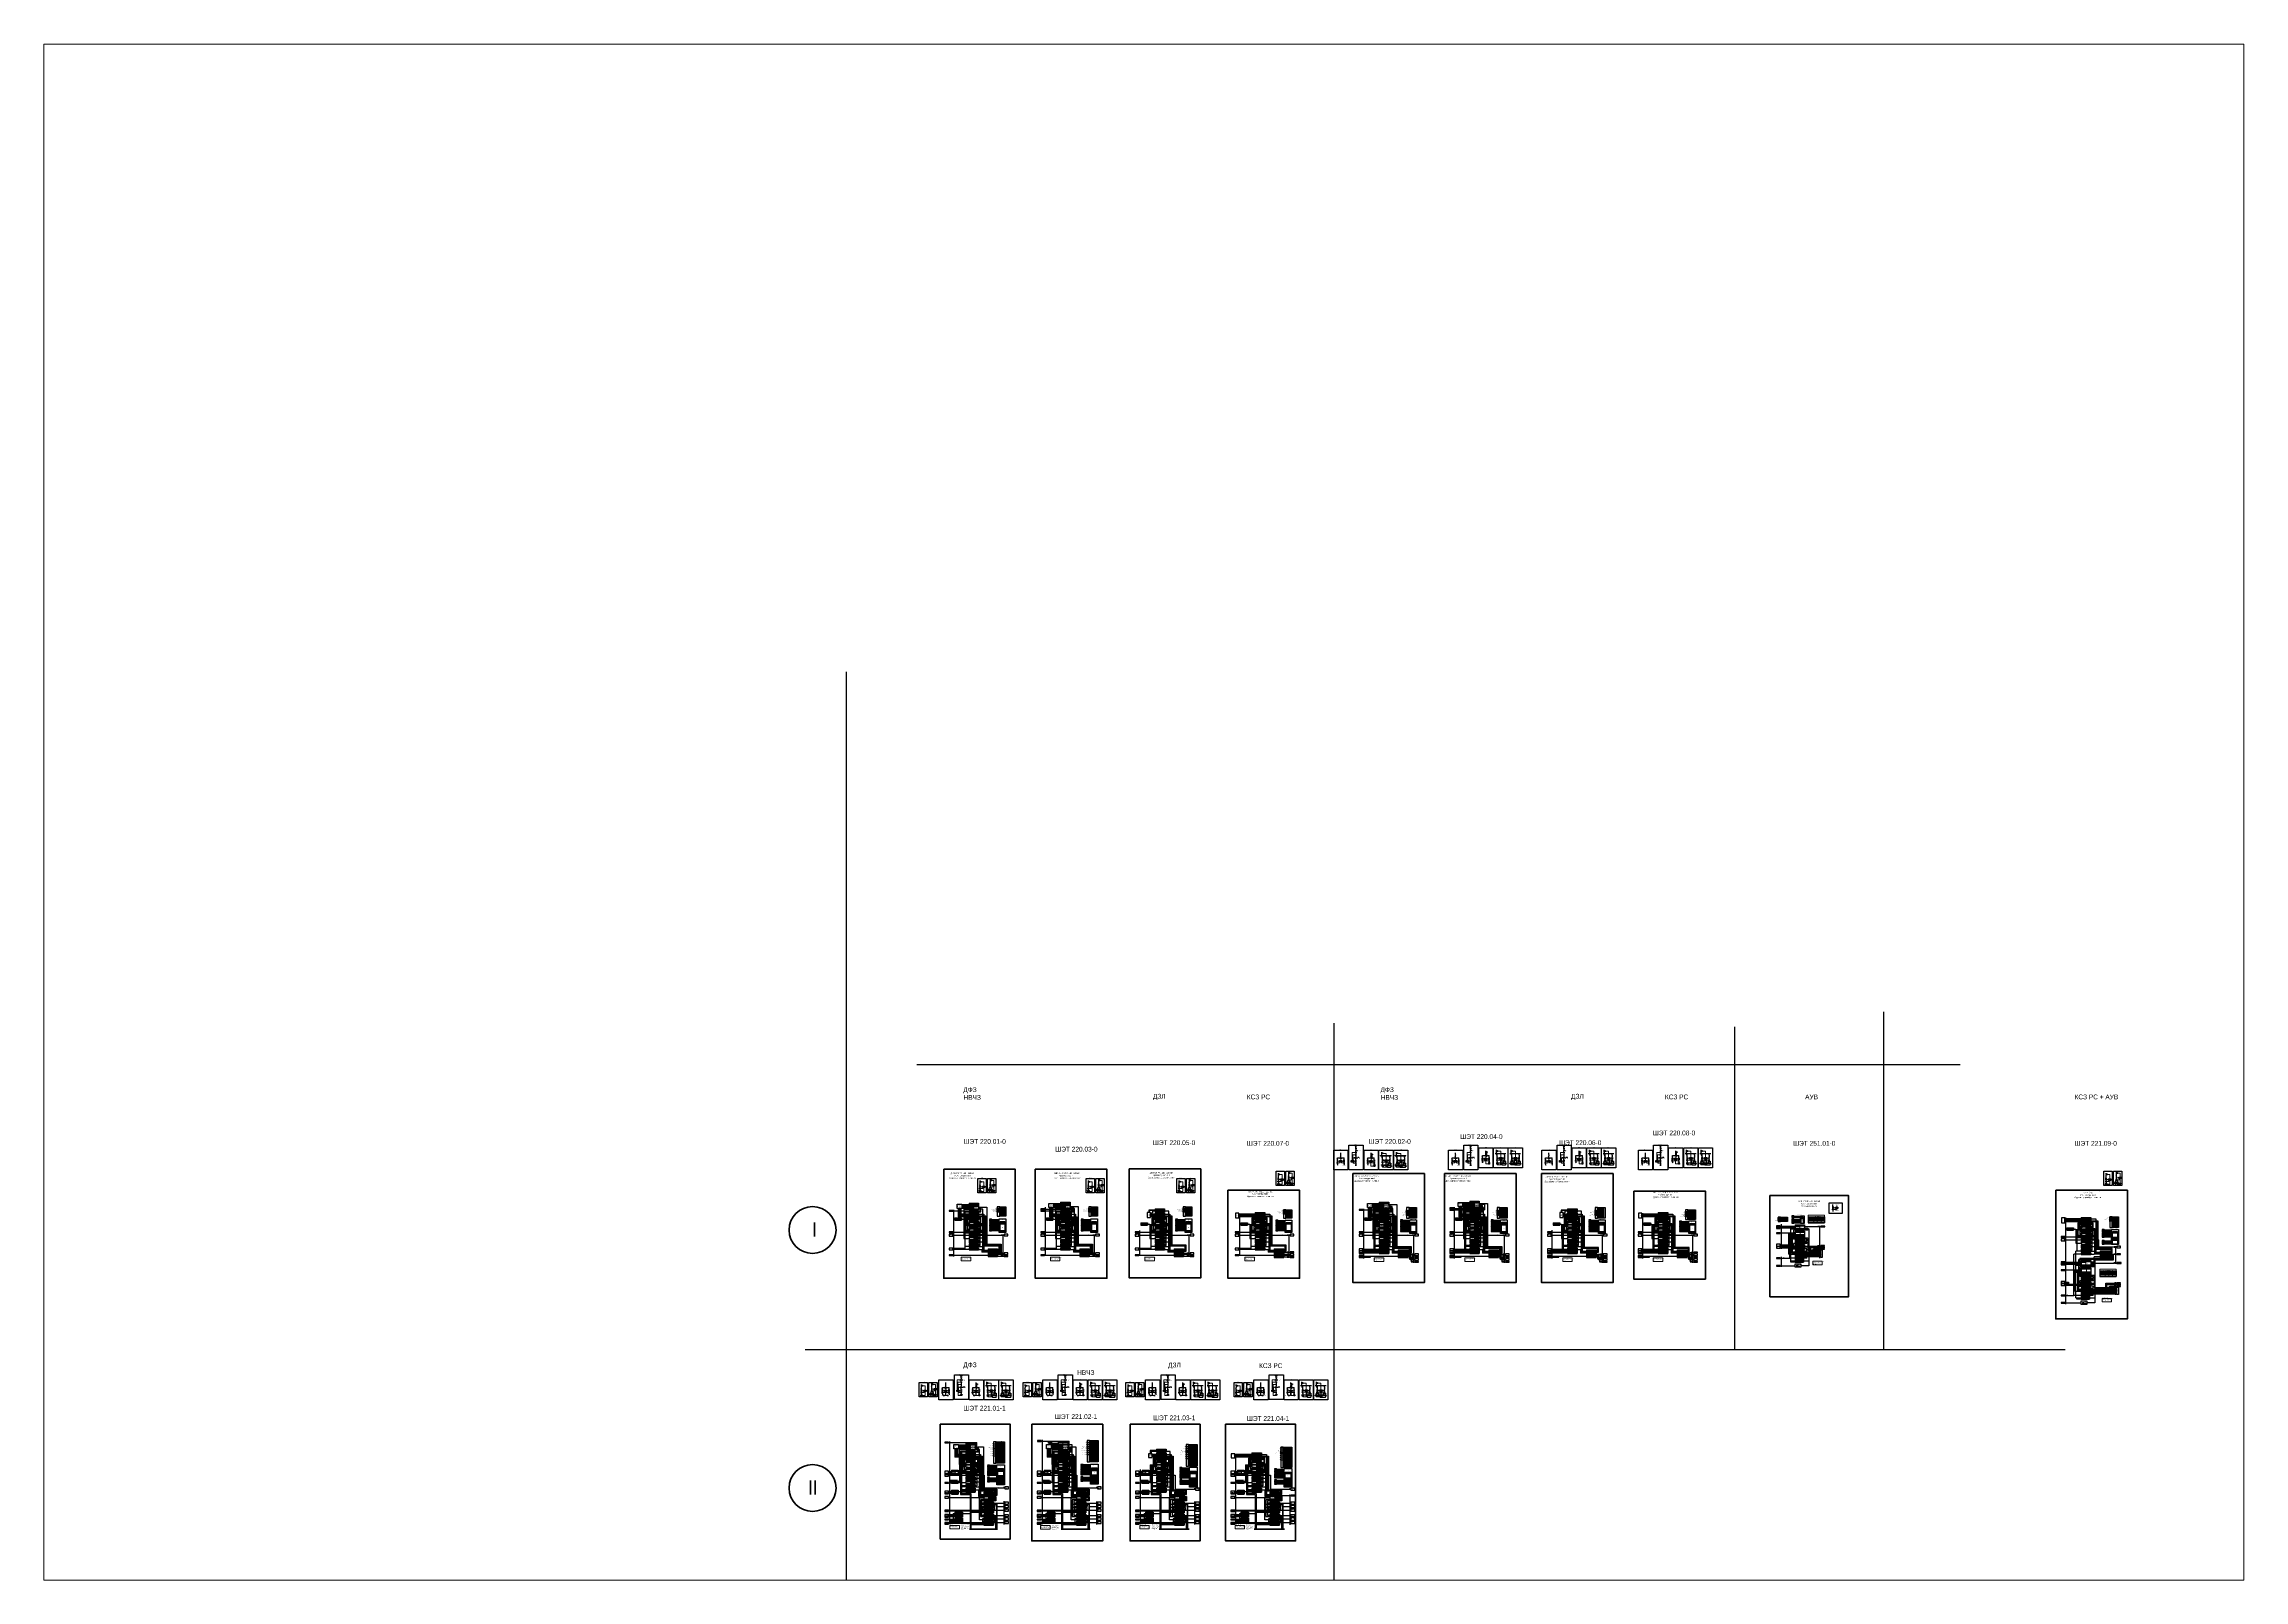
# Paper-space layout 'Лист1' of a CAD drawing. Header units: millimetres. Extents: x 29 to 260, y 20 to 181.
# The model-space entities are those that its viewports show. They can reach past a viewport. Long polylines and large blocks are cut down to what shows.
import ezdxf
from ezdxf.enums import TextEntityAlignment as Align

# ---------------------------------------------------------------- set-up
doc = ezdxf.new("R2010")
doc.units = ezdxf.units.MM
for name, pattern in [('JIS_02_1.2', [2.5, 1.25, -1.25]), ('штриховая2', [9.525, 6.35, -3.175]), ('штрихпунктирная2', [12.7, 6.35, -3.175, 0, -3.175])]:
    doc.linetypes.add(name, pattern=pattern)
for name, color, linetype, lineweight in [('Основная', 7, 'Continuous', 30), ('Отключение_включение', 1, 'Continuous', 30), ('Тонкая', 7, 'Continuous', 18), ('Цепи внешние', 84, 'Continuous', 30), ('Цепи внутренние', 5, 'Continuous', 30), ('Цепи ТН', 200, 'Continuous', 30), ('Цепи ТТ', 23, 'Continuous', 30), ('Цепи ТТ  других присоединений', 23, 'штрихпунктирная2', 30), ('Цепь - ФК и АСУ', 132, 'Continuous', 30), ('Штриховая', 7, 'штриховая2', 20)]:
    doc.layers.add(name, color=color, linetype=linetype, lineweight=lineweight)
doc.layers.add('Рамка', color=8, linetype='Continuous', lineweight=35, plot=False)
doc.styles.add('Narrow', font='ARIALN.TTF')
doc.styles.add('Вывод', font='tahoma.ttf', dxfattribs={"height": 2.5})
doc.styles.add('Компонент', font='ARIALN.TTF', dxfattribs={"height": 3.5})
doc.styles.add('Табл дан', font='ARIALN.TTF')
doc.styles.add('Табл загол', font='ARIALNB.TTF')
doc.styles.add('Табл назв', font='ARIALN.TTF')

# ---------------------------------------------------------------- blocks, each defined once
blk = doc.blocks.new('*T46')
at = {"layer": 'Основная', "color": 0, "linetype": 'ByBlock', "lineweight": -2, "transparency": 16777216}
for p, q in [((0, 0), (100, 0)), ((0, 0), (0, -10)), ((100, 0), (100, -10))]:
    blk.add_line(p, q, dxfattribs=at)
at = {"layer": 'Основная', "color": 0, "linetype": 'ByBlock', "lineweight": 30, "transparency": 16777216}
for p, q in [((0, -10), (100, -10)), ((0, -10), (0, -60)), ((0, -60), (100, -60)), ((100, -10), (100, -60))]:
    blk.add_line(p, q, dxfattribs=at)
at = {"layer": 'Основная', "color": 0, "linetype": 'ByBlock', "lineweight": 18, "transparency": 16777216}
for p, q in [((0, -30), (100, -30)), ((0, -40), (100, -40)), ((0, -50), (100, -50)), ((50, -10), (50, -60)), ((50, -20), (100, -20))]:
    blk.add_line(p, q, dxfattribs=at)
at = {"layer": 'Основная', "color": 0, "transparency": 16777216, "char_height": 3.7}
for s, insert, width, attachment_point, style in [('Прием ТУ', (1, -20), 48, 4, 'Табл дан'), ('{\\C256;Блокировка}', (1, -35), 48, 4, 'Табл дан'), ('Сброс БК', (1, -45), 48, 4, 'Табл дан'), ('{\\C256;ДЗ}', (50, -5), 97, 5, 'Табл загол'), ('Срабатывание (ДЗ)', (99, -25), 48, 6, 'Табл дан'), ('Срабатывание (ОУ)', (99, -35), 48, 6, 'Табл дан'), ('Срабатывание (ТУ)', (99, -45), 48, 6, 'Табл дан'), ('Пуск АУ', (99, -55), 48, 6, 'Табл дан'), ('ДЗ РС', (99, -15), 48, 6, 'Табл дан')]:
    blk.add_mtext(s, dxfattribs=dict(at, insert=insert, width=width, attachment_point=attachment_point, style=style))
blk = doc.blocks.new('*T47')
at = {"layer": 'Основная', "color": 0, "linetype": 'ByBlock', "lineweight": -2, "transparency": 16777216}
for p, q in [((0, 0), (100, 0)), ((0, 0), (0, -10)), ((100, 0), (100, -10))]:
    blk.add_line(p, q, dxfattribs=at)
at = {"layer": 'Основная', "color": 0, "linetype": 'ByBlock', "lineweight": 30, "transparency": 16777216}
for p, q in [((0, -10), (100, -10)), ((0, -10), (0, -80)), ((0, -80), (100, -80)), ((100, -10), (100, -80))]:
    blk.add_line(p, q, dxfattribs=at)
at = {"layer": 'Основная', "color": 0, "linetype": 'ByBlock', "lineweight": 18, "transparency": 16777216}
for p, q in [((0, -30), (100, -30)), ((0, -40), (100, -40)), ((0, -50), (100, -50)), ((0, -60), (100, -60)), ((0, -70), (100, -70)), ((50, -10), (50, -80)), ((50, -20), (100, -20))]:
    blk.add_line(p, q, dxfattribs=at)
at = {"layer": 'Основная', "color": 0, "transparency": 16777216, "char_height": 3.7}
for s, insert, width, attachment_point, style in [('Прием ТУ', (1, -20), 48, 4, 'Табл дан'), ('{\\C256;Неиспр. ЦН от БНН}', (1, -35), 48, 4, 'Табл дан'), ('{\\T0.95;Положение ШСВ/СВ}', (1, -45), 48, 4, 'Табл дан'), ('{\\T0.95;Положение В}', (1, -55), 48, 4, 'Табл дан'), ('Прием ПУ от РЗ //ЛЭП', (1, -75), 48, 4, 'Табл дан'), ('{\\C256;ТНЗНП}', (50, -5), 97, 5, 'Табл загол'), ('Срабатывание ({\\C256;ТНЗНП)}', (99, -25), 48, 6, 'Табл дан'), ('Срабатывание (ОУ)', (99, -35), 48, 6, 'Табл дан'), ('Срабатывание (ПУ)', (99, -65), 48, 6, 'Табл дан'), ('Срабатывание (ТУ)', (99, -45), 48, 6, 'Табл дан'), ('Пуск ПУ в РЗ //ЛЭП', (99, -75), 48, 6, 'Табл дан'), ('ТНЗНП РС', (99, -15), 48, 6, 'Табл дан'), ('Пуск АУ', (99, -55), 48, 6, 'Табл дан')]:
    blk.add_mtext(s, dxfattribs=dict(at, insert=insert, width=width, attachment_point=attachment_point, style=style))
blk = doc.blocks.new('*T48')
at = {"layer": 'Основная', "color": 0, "linetype": 'ByBlock', "lineweight": -2, "transparency": 16777216}
for p, q in [((0, 0), (100, 0)), ((0, 0), (0, -10)), ((100, 0), (100, -10))]:
    blk.add_line(p, q, dxfattribs=at)
at = {"layer": 'Основная', "color": 0, "linetype": 'ByBlock', "lineweight": 30, "transparency": 16777216}
for p, q in [((0, -10), (100, -10)), ((0, -10), (0, -30)), ((0, -30), (100, -30)), ((100, -10), (100, -30))]:
    blk.add_line(p, q, dxfattribs=at)
at = {"layer": 'Основная', "color": 0, "linetype": 'ByBlock', "lineweight": 18, "transparency": 16777216}
for p, q in [((0, -20), (100, -20)), ((50, -10), (50, -30))]:
    blk.add_line(p, q, dxfattribs=at)
at = {"layer": 'Основная', "color": 0, "transparency": 16777216, "char_height": 3.7}
for s, insert, width, attachment_point, style in [('{\\C256;МФТО}', (50, -5), 97, 5, 'Табл загол'), ('Срабатывание ', (99, -15), 48, 6, 'Табл дан'), ('Пуск АУ', (99, -25), 48, 6, 'Табл дан')]:
    blk.add_mtext(s, dxfattribs=dict(at, insert=insert, width=width, attachment_point=attachment_point, style=style))
blk = doc.blocks.new('*T49')
at = {"layer": 'Основная', "color": 0, "linetype": 'ByBlock', "lineweight": -2, "transparency": 16777216}
for p, q in [((0, 0), (100, 0)), ((0, 0), (0, -10)), ((100, 0), (100, -10))]:
    blk.add_line(p, q, dxfattribs=at)
at = {"layer": 'Основная', "color": 0, "linetype": 'ByBlock', "lineweight": 30, "transparency": 16777216}
for p, q in [((0, -10), (100, -10)), ((0, -10), (0, -30)), ((0, -30), (100, -30)), ((100, -10), (100, -30))]:
    blk.add_line(p, q, dxfattribs=at)
at = {"layer": 'Основная', "color": 0, "linetype": 'ByBlock', "lineweight": 18, "transparency": 16777216}
for p, q in [((50, -10), (50, -30)), ((50, -20), (100, -20))]:
    blk.add_line(p, q, dxfattribs=at)
at = {"layer": 'Основная', "color": 0, "transparency": 16777216, "char_height": 3.7}
for s, insert, width, attachment_point, style in [('Ввод аварийной МТЗ при неисправности ЦН', (1, -20), 48, 4, 'Табл дан'), ('{\\C256;МТЗ}', (50, -5), 97, 5, 'Табл загол'), ('Срабатывание', (99, -15), 48, 6, 'Табл дан'), ('Пуск АУ', (99, -25), 48, 6, 'Табл дан')]:
    blk.add_mtext(s, dxfattribs=dict(at, insert=insert, width=width, attachment_point=attachment_point, style=style))
blk = doc.blocks.new('*T50')
at = {"layer": 'Основная', "color": 0, "linetype": 'ByBlock', "lineweight": -2, "transparency": 16777216}
for p, q in [((0, 0), (100, 0)), ((0, 0), (0, -10)), ((100, 0), (100, -10))]:
    blk.add_line(p, q, dxfattribs=at)
at = {"layer": 'Основная', "color": 0, "linetype": 'ByBlock', "lineweight": 30, "transparency": 16777216}
for p, q in [((0, -10), (100, -10)), ((0, -10), (0, -20)), ((0, -20), (100, -20)), ((100, -10), (100, -20))]:
    blk.add_line(p, q, dxfattribs=at)
at = {"layer": 'Основная', "color": 0, "linetype": 'ByBlock', "lineweight": 18, "transparency": 16777216}
blk.add_line((50, -10), (50, -20), dxfattribs=at)
at = {"layer": 'Основная', "color": 0, "transparency": 16777216, "char_height": 3.7}
for s, insert, width, attachment_point, style in [('ЗНФ', (1, -15), 48, 4, 'Табл дан'), ('{\\C256;ЗНР}', (50, -5), 97, 5, 'Табл загол'), ('Срабатывание', (99, -15), 48, 6, 'Табл дан')]:
    blk.add_mtext(s, dxfattribs=dict(at, insert=insert, width=width, attachment_point=attachment_point, style=style))
blk = doc.blocks.new('Point')
at = {"layer": 'Основная', "color": 0, "const_width": 1.5}
blk.add_lwpolyline([(-0.75, 0, 1), (0.75, 0, 1)], format="xyb", close=True, dxfattribs=at)
blk = doc.blocks.new('*T51')
at = {"layer": 'Основная', "color": 0, "linetype": 'ByBlock', "lineweight": -2, "transparency": 16777216}
for p, q in [((0, 0), (100, 0)), ((0, 0), (0, -10)), ((100, 0), (100, -10))]:
    blk.add_line(p, q, dxfattribs=at)
at = {"layer": 'Основная', "color": 0, "linetype": 'ByBlock', "lineweight": 30, "transparency": 16777216}
for p, q in [((0, -10), (100, -10)), ((0, -10), (0, -80)), ((0, -80), (100, -80)), ((100, -10), (100, -80))]:
    blk.add_line(p, q, dxfattribs=at)
at = {"layer": 'Основная', "color": 0, "linetype": 'ByBlock', "lineweight": 18, "transparency": 16777216}
for p, q in [((0, -20), (100, -20)), ((0, -30), (100, -30)), ((0, -40), (100, -40)), ((0, -50), (100, -50)), ((0, -60), (100, -60)), ((0, -70), (100, -70)), ((50, -10), (50, -80))]:
    blk.add_line(p, q, dxfattribs=at)
at = {"layer": 'Основная', "color": 0, "transparency": 16777216, "char_height": 3.7}
for s, insert, width, attachment_point, style in [('Телеотключение', (1, -15), 48, 4, 'Табл дан'), ('{\\C256;Отключение от защит}', (1, -25), 48, 4, 'Табл дан'), ('Отключение от ЗНР', (1, -35), 48, 4, 'Табл дан'), ('Отключение от УРОВ', (1, -65), 48, 4, 'Табл дан'), ('{\\C256;Логика отключения}', (50, -5), 97, 5, 'Табл загол'), ('Пуск ТУ ОТФ', (99, -15), 48, 6, 'Табл дан'), ('Отключение', (99, -45), 48, 6, 'Табл дан'), ('Запрет АПВ', (99, -55), 48, 6, 'Табл дан'), ('Останов ВЧ', (99, -35), 48, 6, 'Табл дан'), ('Пуск УРОВ', (99, -75), 48, 6, 'Табл дан'), ('Пуск ТО', (99, -25), 48, 6, 'Табл дан')]:
    blk.add_mtext(s, dxfattribs=dict(at, insert=insert, width=width, attachment_point=attachment_point, style=style))
blk = doc.blocks.new('*T52')
at = {"layer": 'Основная', "color": 0, "linetype": 'ByBlock', "lineweight": -2, "transparency": 16777216}
for p, q in [((0, 0), (100, 0)), ((0, 0), (0, -10)), ((100, 0), (100, -10))]:
    blk.add_line(p, q, dxfattribs=at)
at = {"layer": 'Основная', "color": 0, "linetype": 'ByBlock', "lineweight": 30, "transparency": 16777216}
for p, q in [((0, -10), (100, -10)), ((0, -10), (0, -80)), ((0, -80), (100, -80)), ((100, -10), (100, -80))]:
    blk.add_line(p, q, dxfattribs=at)
at = {"layer": 'Основная', "color": 0, "linetype": 'ByBlock', "lineweight": 18, "transparency": 16777216}
for p, q in [((0, -20), (100, -20)), ((0, -30), (100, -30)), ((0, -40), (100, -40)), ((0, -50), (100, -50)), ((0, -60), (100, -60)), ((0, -70), (100, -70)), ((50, -10), (50, -80))]:
    blk.add_line(p, q, dxfattribs=at)
at = {"layer": 'Основная', "color": 0, "transparency": 16777216, "char_height": 3.7}
for s, insert, width, attachment_point, style in [('Передача сигнала ТО ', (1, -15), 48, 4, 'Табл дан'), ('Передача сигналов ТУ', (1, -25), 48, 4, 'Табл дан'), ('Прием сигнала ТО ', (1, -35), 48, 4, 'Табл дан'), ('Прием сигналов ТУ', (1, -45), 48, 4, 'Табл дан'), ('ТУ ТНЗНП', (1, -55), 48, 4, 'Табл дан'), ('ТУ ДЗ', (1, -65), 48, 4, 'Табл дан'), ('ТУ ОТФ', (1, -75), 48, 4, 'Табл дан'), ('Логика связи (РС)', (50, -5), 97, 5, 'Табл загол'), ('Пуск телеотключения', (99, -35), 48, 6, 'Табл дан'), ('Телеотключение', (99, -15), 48, 6, 'Табл дан'), ('Пуск ТУ ТНЗНП', (99, -55), 48, 6, 'Табл дан'), ('Пуск ТУ ОТФ', (99, -45), 48, 6, 'Табл дан'), ('Пуск ТУ ДЗ', (99, -65), 48, 6, 'Табл дан')]:
    blk.add_mtext(s, dxfattribs=dict(at, insert=insert, width=width, attachment_point=attachment_point, style=style))
blk = doc.blocks.new('*T53')
at = {"layer": 'Основная', "color": 0, "linetype": 'ByBlock', "lineweight": -2, "transparency": 16777216}
for p, q in [((0, 0), (100, 0)), ((0, 0), (0, -10)), ((100, 0), (100, -10))]:
    blk.add_line(p, q, dxfattribs=at)
at = {"layer": 'Основная', "color": 0, "linetype": 'ByBlock', "lineweight": 30, "transparency": 16777216}
for p, q in [((0, -10), (100, -10)), ((0, -10), (0, -70)), ((0, -70), (100, -70)), ((100, -10), (100, -70))]:
    blk.add_line(p, q, dxfattribs=at)
at = {"layer": 'Основная', "color": 0, "linetype": 'ByBlock', "lineweight": 18, "transparency": 16777216}
for p, q in [((0, -20), (100, -20)), ((0, -30), (100, -30)), ((0, -40), (100, -40)), ((0, -50), (50, -50)), ((0, -60), (100, -60)), ((50, -10), (50, -70))]:
    blk.add_line(p, q, dxfattribs=at)
at = {"layer": 'Основная', "color": 0, "transparency": 16777216, "char_height": 3.7}
for s, insert, width, attachment_point, style in [('{\\C256;Манипуляция (Пуск)\\P}', (1, -15), 48, 4, 'Табл дан'), ('{\\C256;Запрет АПК\\P}', (1, -25), 48, 4, 'Табл дан'), ('{\\C256;Прием\\P}', (1, -35), 48, 4, 'Табл дан'), ('{\\C256;Неисправность ПП\\P}', (1, -45), 48, 4, 'Табл дан'), ('{\\C256;Неисправность канала\\P}', (1, -55), 48, 4, 'Табл дан'), ('Блокировка ИО U и Z', (1, -65), 48, 4, 'Табл дан'), ('ДФЗ', (50, -5), 97, 5, 'Табл загол'), ('{\\C256;Запрет пуска ПП\\P}', (99, -50), 48, 6, 'Табл дан'), ('Срабатывание ', (99, -65), 48, 6, 'Табл дан')]:
    blk.add_mtext(s, dxfattribs=dict(at, insert=insert, width=width, attachment_point=attachment_point, style=style))
blk = doc.blocks.new('*T54')
at = {"layer": 'Основная', "color": 0, "linetype": 'ByBlock', "lineweight": -2, "transparency": 16777216}
for p, q in [((0, 0), (100, 0)), ((0, 0), (0, -10)), ((100, 0), (100, -10))]:
    blk.add_line(p, q, dxfattribs=at)
at = {"layer": 'Основная', "color": 0, "linetype": 'ByBlock', "lineweight": 30, "transparency": 16777216}
for p, q in [((0, -10), (100, -10)), ((0, -10), (0, -70)), ((0, -70), (100, -70)), ((100, -10), (100, -70))]:
    blk.add_line(p, q, dxfattribs=at)
at = {"layer": 'Основная', "color": 0, "linetype": 'ByBlock', "lineweight": 18, "transparency": 16777216}
for p, q in [((0, -20), (100, -20)), ((0, -30), (100, -30)), ((0, -40), (100, -40)), ((0, -50), (100, -50)), ((50, -10), (50, -70)), ((50, -60), (100, -60))]:
    blk.add_line(p, q, dxfattribs=at)
at = {"layer": 'Основная', "color": 0, "transparency": 16777216, "char_height": 3.7}
for s, insert, width, attachment_point, style in [('Телеотключение', (1, -25), 48, 4, 'Табл дан'), ('{\\C256;Отключение от защит}', (1, -35), 48, 4, 'Табл дан'), ('Отключение от ЗНР', (1, -45), 48, 4, 'Табл дан'), ('Отключение от УРОВ', (1, -60), 48, 4, 'Табл дан'), ('{\\C256;Логика отключения}', (50, -5), 97, 5, 'Табл загол'), ('Пуск ТУ ОТФ', (99, -15), 48, 6, 'Табл дан'), ('Отключение', (99, -45), 48, 6, 'Табл дан'), ('Запрет АПВ', (99, -55), 48, 6, 'Табл дан'), ('Останов ВЧ', (99, -35), 48, 6, 'Табл дан'), ('Пуск ТО', (99, -25), 48, 6, 'Табл дан')]:
    blk.add_mtext(s, dxfattribs=dict(at, insert=insert, width=width, attachment_point=attachment_point, style=style))
blk = doc.blocks.new('*T59')
at = {"layer": 'Основная', "color": 0, "linetype": 'ByBlock', "lineweight": -2, "transparency": 16777216}
for p, q in [((0, 0), (100, 0)), ((0, 0), (0, -10)), ((100, 0), (100, -10))]:
    blk.add_line(p, q, dxfattribs=at)
at = {"layer": 'Основная', "color": 0, "linetype": 'ByBlock', "lineweight": 30, "transparency": 16777216}
for p, q in [((0, -10), (100, -10)), ((0, -10), (0, -60)), ((0, -60), (100, -60)), ((100, -10), (100, -60))]:
    blk.add_line(p, q, dxfattribs=at)
at = {"layer": 'Основная', "color": 0, "linetype": 'ByBlock', "lineweight": 18, "transparency": 16777216}
for p, q in [((0, -30), (100, -30)), ((0, -40), (100, -40)), ((50, -10), (50, -60)), ((50, -20), (100, -20)), ((50, -50), (100, -50))]:
    blk.add_line(p, q, dxfattribs=at)
at = {"layer": 'Основная', "color": 0, "transparency": 16777216, "char_height": 3.7}
for s, insert, width, attachment_point, style in [('Прием ТУ', (1, -20), 48, 4, 'Табл дан'), ('{\\C256;Блокировка}', (1, -35), 48, 4, 'Табл дан'), ('Сброс БК', (1, -50), 48, 4, 'Табл дан'), ('{\\C256;ДЗ}', (50, -5), 97, 5, 'Табл загол'), ('Срабатывание (ДЗ)', (99, -25), 48, 6, 'Табл дан'), ('Срабатывание (ОУ)', (99, -35), 48, 6, 'Табл дан'), ('Срабатывание (ТУ)', (99, -45), 48, 6, 'Табл дан'), ('Пуск АУ', (99, -55), 48, 6, 'Табл дан'), ('ДЗ РС', (99, -15), 48, 6, 'Табл дан')]:
    blk.add_mtext(s, dxfattribs=dict(at, insert=insert, width=width, attachment_point=attachment_point, style=style))
blk = doc.blocks.new('*T60')
at = {"layer": 'Основная', "color": 0, "linetype": 'ByBlock', "lineweight": -2, "transparency": 16777216}
for p, q in [((0, 0), (100, 0)), ((0, 0), (0, -10)), ((100, 0), (100, -10))]:
    blk.add_line(p, q, dxfattribs=at)
at = {"layer": 'Основная', "color": 0, "linetype": 'ByBlock', "lineweight": 30, "transparency": 16777216}
for p, q in [((0, -10), (100, -10)), ((0, -10), (0, -30)), ((0, -30), (100, -30)), ((100, -10), (100, -30))]:
    blk.add_line(p, q, dxfattribs=at)
at = {"layer": 'Основная', "color": 0, "linetype": 'ByBlock', "lineweight": 18, "transparency": 16777216}
for p, q in [((0, -20), (100, -20)), ((50, -10), (50, -30))]:
    blk.add_line(p, q, dxfattribs=at)
at = {"layer": 'Основная', "color": 0, "transparency": 16777216, "char_height": 3.7}
for s, insert, width, attachment_point, style in [('{\\C256;МФТО}', (50, -5), 97, 5, 'Табл загол'), ('Срабатывание ', (99, -15), 48, 6, 'Табл дан'), ('Пуск АУ', (99, -25), 48, 6, 'Табл дан')]:
    blk.add_mtext(s, dxfattribs=dict(at, insert=insert, width=width, attachment_point=attachment_point, style=style))
blk = doc.blocks.new('*T61')
at = {"layer": 'Основная', "color": 0, "linetype": 'ByBlock', "lineweight": -2, "transparency": 16777216}
for p, q in [((0, 0), (100, 0)), ((0, 0), (0, -10)), ((100, 0), (100, -10))]:
    blk.add_line(p, q, dxfattribs=at)
at = {"layer": 'Основная', "color": 0, "linetype": 'ByBlock', "lineweight": 30, "transparency": 16777216}
for p, q in [((0, -10), (100, -10)), ((0, -10), (0, -30)), ((0, -30), (100, -30)), ((100, -10), (100, -30))]:
    blk.add_line(p, q, dxfattribs=at)
at = {"layer": 'Основная', "color": 0, "linetype": 'ByBlock', "lineweight": 18, "transparency": 16777216}
for p, q in [((50, -10), (50, -30)), ((50, -20), (100, -20))]:
    blk.add_line(p, q, dxfattribs=at)
at = {"layer": 'Основная', "color": 0, "transparency": 16777216, "char_height": 3.7}
for s, insert, width, attachment_point, style in [('Ввод аварийной МТЗ при неисправности ЦН', (1, -20), 48, 4, 'Табл дан'), ('{\\C256;МТЗ}', (50, -5), 97, 5, 'Табл загол'), ('Срабатывание', (99, -15), 48, 6, 'Табл дан'), ('Пуск АУ', (99, -25), 48, 6, 'Табл дан')]:
    blk.add_mtext(s, dxfattribs=dict(at, insert=insert, width=width, attachment_point=attachment_point, style=style))
blk = doc.blocks.new('*T62')
at = {"layer": 'Основная', "color": 0, "linetype": 'ByBlock', "lineweight": -2, "transparency": 16777216}
for p, q in [((0, 0), (100, 0)), ((0, 0), (0, -10)), ((100, 0), (100, -10))]:
    blk.add_line(p, q, dxfattribs=at)
at = {"layer": 'Основная', "color": 0, "linetype": 'ByBlock', "lineweight": 30, "transparency": 16777216}
for p, q in [((0, -10), (100, -10)), ((0, -10), (0, -30)), ((0, -30), (100, -30)), ((100, -10), (100, -30))]:
    blk.add_line(p, q, dxfattribs=at)
at = {"layer": 'Основная', "color": 0, "linetype": 'ByBlock', "lineweight": 18, "transparency": 16777216}
for p, q in [((0, -20), (100, -20)), ((50, -10), (50, -30))]:
    blk.add_line(p, q, dxfattribs=at)
at = {"layer": 'Основная', "color": 0, "transparency": 16777216, "char_height": 3.7}
for s, insert, width, attachment_point, style in [('Положение В1', (1, -15), 48, 4, 'Табл дан'), ('Положение В2', (1, -25), 48, 4, 'Табл дан'), ('{\\C256;АУ}', (50, -5), 97, 5, 'Табл загол'), ('Срабатывание', (99, -25), 48, 6, 'Табл дан'), ('Пуск от защит', (99, -15), 48, 6, 'Табл дан')]:
    blk.add_mtext(s, dxfattribs=dict(at, insert=insert, width=width, attachment_point=attachment_point, style=style))
blk = doc.blocks.new('*T63')
at = {"layer": 'Основная', "color": 0, "linetype": 'ByBlock', "lineweight": -2, "transparency": 16777216}
for p, q in [((0, 0), (100, 0)), ((0, 0), (0, -10)), ((100, 0), (100, -10))]:
    blk.add_line(p, q, dxfattribs=at)
at = {"layer": 'Основная', "color": 0, "linetype": 'ByBlock', "lineweight": 30, "transparency": 16777216}
for p, q in [((0, -10), (100, -10)), ((0, -10), (0, -40)), ((0, -40), (100, -40)), ((100, -10), (100, -40))]:
    blk.add_line(p, q, dxfattribs=at)
at = {"layer": 'Основная', "color": 0, "linetype": 'ByBlock', "lineweight": 18, "transparency": 16777216}
for p, q in [((0, -20), (100, -20)), ((0, -30), (100, -30)), ((50, -10), (50, -40))]:
    blk.add_line(p, q, dxfattribs=at)
at = {"layer": 'Основная', "color": 0, "transparency": 16777216, "char_height": 3.7}
for s, insert, width, attachment_point, style in [('\\A1;Положение В1*', (1, -15), 48, 4, 'Табл дан'), ('\\A1;Положение В2*', (1, -25), 48, 4, 'Табл дан'), ('\\A1;Положение В3', (1, -35), 48, 4, 'Табл дан'), ('{\\C256;ЗНР}', (50, -5), 97, 5, 'Табл загол'), ('Срабатывание', (99, -15), 48, 6, 'Табл дан')]:
    blk.add_mtext(s, dxfattribs=dict(at, insert=insert, width=width, attachment_point=attachment_point, style=style))
blk = doc.blocks.new('*T64')
at = {"layer": 'Основная', "color": 0, "linetype": 'ByBlock', "lineweight": -2, "transparency": 16777216}
for p, q in [((0, 0), (100, 0)), ((0, 0), (0, -10)), ((100, 0), (100, -10))]:
    blk.add_line(p, q, dxfattribs=at)
at = {"layer": 'Основная', "color": 0, "linetype": 'ByBlock', "lineweight": 30, "transparency": 16777216}
for p, q in [((0, -10), (100, -10)), ((0, -10), (0, -70)), ((0, -70), (100, -70)), ((100, -10), (100, -70))]:
    blk.add_line(p, q, dxfattribs=at)
at = {"layer": 'Основная', "color": 0, "linetype": 'ByBlock', "lineweight": 18, "transparency": 16777216}
for p, q in [((0, -20), (100, -20)), ((0, -30), (100, -30)), ((0, -40), (100, -40)), ((0, -50), (100, -50)), ((50, -10), (50, -70)), ((50, -60), (100, -60))]:
    blk.add_line(p, q, dxfattribs=at)
at = {"layer": 'Основная', "color": 0, "transparency": 16777216, "char_height": 3.7}
for s, insert, width, attachment_point, style in [('Телеотключение', (1, -25), 48, 4, 'Табл дан'), ('{\\C256;Отключение от защит}', (1, -35), 48, 4, 'Табл дан'), ('Отключение от ЗНР', (1, -45), 48, 4, 'Табл дан'), ('Отключение от УРОВ', (1, -60), 48, 4, 'Табл дан'), ('{\\C256;Логика отключения}', (50, -5), 97, 5, 'Табл загол'), ('Пуск ТУ ОТФ', (99, -15), 48, 6, 'Табл дан'), ('Отключение', (99, -45), 48, 6, 'Табл дан'), ('Запрет АПВ', (99, -55), 48, 6, 'Табл дан'), ('Останов ВЧ', (99, -35), 48, 6, 'Табл дан'), ('Пуск ТО', (99, -25), 48, 6, 'Табл дан')]:
    blk.add_mtext(s, dxfattribs=dict(at, insert=insert, width=width, attachment_point=attachment_point, style=style))
blk = doc.blocks.new('*T65')
at = {"layer": 'Основная', "color": 0, "linetype": 'ByBlock', "lineweight": -2, "transparency": 16777216}
for p, q in [((0, 0), (69, 0)), ((0, 0), (0, -10)), ((69, 0), (69, -10))]:
    blk.add_line(p, q, dxfattribs=at)
at = {"layer": 'Основная', "color": 0, "linetype": 'ByBlock', "lineweight": 30, "transparency": 16777216}
for p, q in [((0, -10), (69, -10)), ((0, -10), (0, -26)), ((0, -26), (69, -26)), ((69, -10), (69, -26))]:
    blk.add_line(p, q, dxfattribs=at)
at = {"layer": 'Основная', "color": 0, "linetype": 'ByBlock', "lineweight": 18, "transparency": 16777216}
blk.add_line((34, -10), (34, -26), dxfattribs=at)
at = {"layer": 'Основная', "color": 0, "transparency": 16777216, "char_height": 3.7}
for s, insert, width, attachment_point, style in [('Неисправность', (1, -18), 32, 4, 'Табл дан'), ('{\\C256;БНН}', (34.5, -5), 66, 5, 'Табл загол'), ('Блокировка', (68, -18), 33, 6, 'Табл дан')]:
    blk.add_mtext(s, dxfattribs=dict(at, insert=insert, width=width, attachment_point=attachment_point, style=style))
blk = doc.blocks.new('*T66')
at = {"layer": 'Основная', "color": 0, "linetype": 'ByBlock', "lineweight": -2, "transparency": 16777216}
for p, q in [((0, 0), (100, 0)), ((0, 0), (0, -10)), ((100, 0), (100, -10))]:
    blk.add_line(p, q, dxfattribs=at)
at = {"layer": 'Основная', "color": 0, "linetype": 'ByBlock', "lineweight": 30, "transparency": 16777216}
for p, q in [((0, -10), (100, -10)), ((0, -10), (0, -44)), ((0, -44), (100, -44)), ((100, -10), (100, -44))]:
    blk.add_line(p, q, dxfattribs=at)
at = {"layer": 'Основная', "color": 0, "linetype": 'ByBlock', "lineweight": 18, "transparency": 16777216}
for p, q in [((0, -24), (100, -24)), ((0, -34), (100, -34)), ((50, -10), (50, -44))]:
    blk.add_line(p, q, dxfattribs=at)
at = {"layer": 'Основная', "color": 0, "transparency": 16777216, "char_height": 3.7}
for s, insert, width, attachment_point, style in [('{\\C256;Пуск}', (1, -17), 48, 4, 'Табл дан'), ('Пуск УРОВ НН', (1, -29), 48, 4, 'Табл дан'), ('Положение В', (1, -39), 48, 4, 'Табл дан'), ('{\\C256;УРОВ В1}', (50, -5), 97, 5, 'Табл загол'), ('Срабатывание УРОВ', (99, -17), 48, 6, 'Табл дан')]:
    blk.add_mtext(s, dxfattribs=dict(at, insert=insert, width=width, attachment_point=attachment_point, style=style))
blk = doc.blocks.new('*T67')
at = {"layer": 'Основная', "color": 0, "linetype": 'ByBlock', "lineweight": -2, "transparency": 16777216}
for p, q in [((0, 0), (100, 0)), ((0, 0), (0, -10)), ((100, 0), (100, -10))]:
    blk.add_line(p, q, dxfattribs=at)
at = {"layer": 'Основная', "color": 0, "linetype": 'ByBlock', "lineweight": 30, "transparency": 16777216}
for p, q in [((0, -10), (100, -10)), ((0, -10), (0, -36)), ((0, -36), (100, -36)), ((100, -10), (100, -36))]:
    blk.add_line(p, q, dxfattribs=at)
at = {"layer": 'Основная', "color": 0, "linetype": 'ByBlock', "lineweight": 18, "transparency": 16777216}
for p, q in [((0, -20), (100, -20)), ((0, -28), (100, -28)), ((50, -10), (50, -36))]:
    blk.add_line(p, q, dxfattribs=at)
at = {"layer": 'Основная', "color": 0, "transparency": 16777216, "char_height": 3.7}
for s, insert, width, attachment_point, style in [('Пуск', (1, -15), 48, 4, 'Табл дан'), ('Запрет АПВ', (1, -24), 48, 4, 'Табл дан'), ('{\\C256; Логика отключения В1}', (50, -5), 97, 5, 'Табл загол'), ('Отключение', (99, -15), 48, 6, 'Табл дан'), ('Запрет АПВ', (99, -24), 48, 6, 'Табл дан'), ('Пуск УРОВ', (99, -32), 48, 6, 'Табл дан')]:
    blk.add_mtext(s, dxfattribs=dict(at, insert=insert, width=width, attachment_point=attachment_point, style=style))
blk = doc.blocks.new('*T68')
at = {"layer": 'Основная', "color": 0, "linetype": 'ByBlock', "lineweight": -2, "transparency": 16777216}
for p, q in [((0, 0), (100, 0)), ((0, 0), (0, -10)), ((100, 0), (100, -10))]:
    blk.add_line(p, q, dxfattribs=at)
at = {"layer": 'Основная', "color": 0, "linetype": 'ByBlock', "lineweight": 30, "transparency": 16777216}
for p, q in [((0, -10), (100, -10)), ((0, -10), (0, -36)), ((0, -36), (100, -36)), ((100, -10), (100, -36))]:
    blk.add_line(p, q, dxfattribs=at)
at = {"layer": 'Основная', "color": 0, "linetype": 'ByBlock', "lineweight": 18, "transparency": 16777216}
for p, q in [((0, -20), (100, -20)), ((0, -28), (100, -28)), ((50, -10), (50, -36))]:
    blk.add_line(p, q, dxfattribs=at)
at = {"layer": 'Основная', "color": 0, "transparency": 16777216, "char_height": 3.7}
for s, insert, width, attachment_point, style in [('Пуск', (1, -15), 48, 4, 'Табл дан'), ('Запрет АПВ', (1, -24), 48, 4, 'Табл дан'), ('{\\C256; Логика отключения В2 (ОВ)}', (50, -5), 97, 5, 'Табл загол'), ('Отключение', (99, -15), 48, 6, 'Табл дан'), ('Запрет АПВ', (99, -24), 48, 6, 'Табл дан'), ('Пуск УРОВ', (99, -32), 48, 6, 'Табл дан')]:
    blk.add_mtext(s, dxfattribs=dict(at, insert=insert, width=width, attachment_point=attachment_point, style=style))
blk = doc.blocks.new('*T69')
at = {"layer": 'Основная', "color": 0, "linetype": 'ByBlock', "lineweight": -2, "transparency": 16777216}
for p, q in [((0, 0), (100, 0)), ((0, 0), (0, -10)), ((100, 0), (100, -10))]:
    blk.add_line(p, q, dxfattribs=at)
at = {"layer": 'Основная', "color": 0, "linetype": 'ByBlock', "lineweight": 30, "transparency": 16777216}
for p, q in [((0, -10), (100, -10)), ((0, -10), (0, -80)), ((0, -80), (100, -80)), ((100, -10), (100, -80))]:
    blk.add_line(p, q, dxfattribs=at)
at = {"layer": 'Основная', "color": 0, "linetype": 'ByBlock', "lineweight": 18, "transparency": 16777216}
for p, q in [((0, -30), (100, -30)), ((0, -40), (100, -40)), ((0, -50), (100, -50)), ((0, -60), (100, -60)), ((0, -70), (100, -70)), ((50, -10), (50, -80)), ((50, -20), (100, -20))]:
    blk.add_line(p, q, dxfattribs=at)
at = {"layer": 'Основная', "color": 0, "transparency": 16777216, "char_height": 3.7}
for s, insert, width, attachment_point, style in [('Прием ТУ', (1, -20), 48, 4, 'Табл дан'), ('{\\C256;Неиспр. ЦН от БНН}', (1, -35), 48, 4, 'Табл дан'), ('{\\T0.95;Положение ШСВ/СВ}', (1, -45), 48, 4, 'Табл дан'), ('{\\T0.95;Положение В1 ЛЭП}', (1, -55), 48, 4, 'Табл дан'), ('Прием ПУ от РЗ //ЛЭП', (1, -75), 48, 4, 'Табл дан'), ('{\\C256;ТНЗНП}', (50, -5), 97, 5, 'Табл загол'), ('Срабатывание ({\\C256;ТНЗНП)}', (99, -25), 48, 6, 'Табл дан'), ('Пуск ПУ от РЗ //ЛЭП', (99, -75), 48, 6, 'Табл дан'), ('Срабатывание (ОУ)', (99, -35), 48, 6, 'Табл дан'), ('Срабатывание (ПУ)', (99, -65), 48, 6, 'Табл дан'), ('Срабатывание (ТУ)', (99, -45), 48, 6, 'Табл дан'), ('ТНЗНП РС', (99, -15), 48, 6, 'Табл дан'), ('Пуск АУ', (99, -55), 48, 6, 'Табл дан')]:
    blk.add_mtext(s, dxfattribs=dict(at, insert=insert, width=width, attachment_point=attachment_point, style=style))
blk = doc.blocks.new('*T70')
at = {"layer": 'Основная', "color": 0, "linetype": 'ByBlock', "lineweight": -2, "transparency": 16777216}
for p, q in [((0, 0), (100, 0)), ((0, 0), (0, -10)), ((100, 0), (100, -10))]:
    blk.add_line(p, q, dxfattribs=at)
at = {"layer": 'Основная', "color": 0, "linetype": 'ByBlock', "lineweight": 30, "transparency": 16777216}
for p, q in [((0, -10), (100, -10)), ((0, -10), (0, -80)), ((0, -80), (100, -80)), ((100, -10), (100, -80))]:
    blk.add_line(p, q, dxfattribs=at)
at = {"layer": 'Основная', "color": 0, "linetype": 'ByBlock', "lineweight": 18, "transparency": 16777216}
for p, q in [((0, -20), (100, -20)), ((0, -30), (100, -30)), ((0, -40), (100, -40)), ((0, -50), (100, -50)), ((0, -60), (100, -60)), ((0, -70), (100, -70)), ((50, -10), (50, -80))]:
    blk.add_line(p, q, dxfattribs=at)
at = {"layer": 'Основная', "color": 0, "transparency": 16777216, "char_height": 3.7}
for s, insert, width, attachment_point, style in [('Передача сигнала ТО ', (1, -15), 48, 4, 'Табл дан'), ('Передача сигналов ТУ', (1, -25), 48, 4, 'Табл дан'), ('Прием сигнала ТО ', (1, -35), 48, 4, 'Табл дан'), ('Прием сигналов ТУ', (1, -45), 48, 4, 'Табл дан'), ('ТУ ТНЗНП', (1, -55), 48, 4, 'Табл дан'), ('ТУ ДЗ', (1, -65), 48, 4, 'Табл дан'), ('ТУ ОТФ', (1, -75), 48, 4, 'Табл дан'), ('Логика связи (РС)', (50, -5), 97, 5, 'Табл загол'), ('Пуск телеотключения', (99, -35), 48, 6, 'Табл дан'), ('Телеотключение', (99, -15), 48, 6, 'Табл дан'), ('Пуск ТУ ТНЗНП', (99, -55), 48, 6, 'Табл дан'), ('Пуск ТУ ОТФ', (99, -45), 48, 6, 'Табл дан'), ('Пуск ТУ ДЗ', (99, -65), 48, 6, 'Табл дан')]:
    blk.add_mtext(s, dxfattribs=dict(at, insert=insert, width=width, attachment_point=attachment_point, style=style))
blk = doc.blocks.new('*T71')
at = {"layer": 'Основная', "color": 0, "linetype": 'ByBlock', "lineweight": -2, "transparency": 16777216}
for p, q in [((0, 0), (100, 0)), ((0, 0), (0, -10)), ((100, 0), (100, -10))]:
    blk.add_line(p, q, dxfattribs=at)
at = {"layer": 'Основная', "color": 0, "linetype": 'ByBlock', "lineweight": 30, "transparency": 16777216}
for p, q in [((0, -10), (100, -10)), ((0, -10), (0, -70)), ((0, -70), (100, -70)), ((100, -10), (100, -70))]:
    blk.add_line(p, q, dxfattribs=at)
at = {"layer": 'Основная', "color": 0, "linetype": 'ByBlock', "lineweight": 18, "transparency": 16777216}
for p, q in [((0, -20), (100, -20)), ((0, -30), (50, -30)), ((0, -40), (100, -40)), ((0, -50), (50, -50)), ((0, -60), (100, -60)), ((50, -10), (50, -70))]:
    blk.add_line(p, q, dxfattribs=at)
at = {"layer": 'Основная', "color": 0, "transparency": 16777216, "char_height": 3.7}
for s, insert, width, attachment_point, style in [('{\\C256;Манипуляция (Пуск)\\P}', (1, -15), 48, 4, 'Табл дан'), ('{\\C256;Запрет АПК\\P}', (1, -25), 48, 4, 'Табл дан'), ('{\\C256;Прием\\P}', (1, -35), 48, 4, 'Табл дан'), ('{\\C256;Неисправность ПП\\P}', (1, -45), 48, 4, 'Табл дан'), ('{\\C256;Неисправность канала\\P}', (1, -55), 48, 4, 'Табл дан'), ('Блокировка ИО U и Z', (1, -65), 48, 4, 'Табл дан'), ('ДФЗ', (50, -5), 97, 5, 'Табл загол'), ('{\\C256;Запрет пуска ПП при отключении ЛЭП}', (99, -50), 48, 6, 'Табл дан'), ('{\\C256;Запрет пуска ПП\\P}', (99, -30), 48, 6, 'Табл дан'), ('Срабатывание ', (99, -65), 48, 6, 'Табл дан')]:
    blk.add_mtext(s, dxfattribs=dict(at, insert=insert, width=width, attachment_point=attachment_point, style=style))
blk = doc.blocks.new('*T72')
at = {"layer": 'Основная', "color": 0, "linetype": 'ByBlock', "lineweight": -2, "transparency": 16777216}
for p, q in [((0, 0), (100, 0)), ((0, 0), (0, -10)), ((100, 0), (100, -10))]:
    blk.add_line(p, q, dxfattribs=at)
at = {"layer": 'Основная', "color": 0, "linetype": 'ByBlock', "lineweight": 30, "transparency": 16777216}
for p, q in [((0, -10), (100, -10)), ((0, -10), (0, -70)), ((0, -70), (100, -70)), ((100, -10), (100, -70))]:
    blk.add_line(p, q, dxfattribs=at)
at = {"layer": 'Основная', "color": 0, "linetype": 'ByBlock', "lineweight": 18, "transparency": 16777216}
for p, q in [((0, -20), (100, -20)), ((0, -30), (100, -30)), ((0, -40), (100, -40)), ((0, -50), (100, -50)), ((50, -10), (50, -70)), ((50, -60), (100, -60))]:
    blk.add_line(p, q, dxfattribs=at)
at = {"layer": 'Основная', "color": 0, "transparency": 16777216, "char_height": 3.7}
for s, insert, width, attachment_point, style in [('Телеотключение', (1, -25), 48, 4, 'Табл дан'), ('{\\C256;Отключение от защит}', (1, -35), 48, 4, 'Табл дан'), ('Отключение от ЗНР', (1, -45), 48, 4, 'Табл дан'), ('Отключение от УРОВ', (1, -60), 48, 4, 'Табл дан'), ('{\\C256;Логика отключения}', (50, -5), 97, 5, 'Табл загол'), ('Пуск ТУ ОТФ', (99, -15), 48, 6, 'Табл дан'), ('Отключение', (99, -45), 48, 6, 'Табл дан'), ('Запрет АПВ', (99, -55), 48, 6, 'Табл дан'), ('Пуск ТО', (99, -25), 48, 6, 'Табл дан')]:
    blk.add_mtext(s, dxfattribs=dict(at, insert=insert, width=width, attachment_point=attachment_point, style=style))
blk = doc.blocks.new('*T73')
at = {"layer": 'Основная', "color": 0, "linetype": 'ByBlock', "lineweight": -2, "transparency": 16777216}
for p, q in [((0, 0), (69, 0)), ((0, 0), (0, -13)), ((69, 0), (69, -13))]:
    blk.add_line(p, q, dxfattribs=at)
at = {"layer": 'Основная', "color": 0, "linetype": 'ByBlock', "lineweight": 30, "transparency": 16777216}
for p, q in [((0, -13), (69, -13)), ((0, -13), (0, -47)), ((0, -47), (69, -47)), ((69, -13), (69, -47))]:
    blk.add_line(p, q, dxfattribs=at)
at = {"layer": 'Основная', "color": 0, "linetype": 'ByBlock', "lineweight": 18, "transparency": 16777216}
for p, q in [((0, -23), (39, -23)), ((0, -37), (69, -37)), ((39, -13), (39, -47))]:
    blk.add_line(p, q, dxfattribs=at)
at = {"layer": 'Основная', "color": 0, "transparency": 16777216, "char_height": 3.7}
for s, insert, width, attachment_point, style in [('Блок-контакты В(*)', (1, -18), 37, 4, 'Табл дан'), ('Блок-контакты разъединит. В (*)', (1, -30), 37, 4, 'Табл дан'), ('Ремонт В', (1, -42), 37, 4, 'Табл дан'), ('Фиксация положения выключателя ШСВ/СВ', (34, -6), 66, 5, 'Табл загол'), ('\\A1;Положение {\\A0;\\C256;ШСВ/СВ}', (68, -25), 28, 6, 'Табл дан')]:
    blk.add_mtext(s, dxfattribs=dict(at, insert=insert, width=width, attachment_point=attachment_point, style=style))
blk = doc.blocks.new('*T74')
at = {"layer": 'Основная', "color": 0, "linetype": 'ByBlock', "lineweight": -2, "transparency": 16777216}
for p, q in [((0, 0), (110, 0)), ((0, 0), (0, -10)), ((110, 0), (110, -10))]:
    blk.add_line(p, q, dxfattribs=at)
at = {"layer": 'Основная', "color": 0, "linetype": 'ByBlock', "lineweight": 30, "transparency": 16777216}
for p, q in [((0, -10), (110, -10)), ((0, -10), (0, -70)), ((0, -70), (110, -70)), ((110, -10), (110, -70))]:
    blk.add_line(p, q, dxfattribs=at)
at = {"layer": 'Основная', "color": 0, "linetype": 'ByBlock', "lineweight": 18, "transparency": 16777216}
for p, q in [((0, -20), (110, -20)), ((0, -30), (110, -30)), ((0, -40), (110, -40)), ((0, -50), (110, -50)), ((0, -60), (110, -60)), ((55, -10), (55, -70))]:
    blk.add_line(p, q, dxfattribs=at)
at = {"layer": 'Основная', "color": 0, "transparency": 16777216, "char_height": 3.7}
for s, insert, width, attachment_point, style in [('Отключено аварийно', (1, -15), 53, 4, 'Табл дан'), ('Разрешение управления', (1, -25), 53, 4, 'Табл дан'), ('Оперативное отключение', (1, -35), 53, 4, 'Табл дан'), ('Контроль выключателя', (55, -5), 107, 5, 'Табл загол'), ('Управление блокировано', (109, -25), 53, 6, 'Табл дан'), ('Включение блокировано', (109, -15), 53, 6, 'Табл дан'), ('Контроль цепей ЭМ', (109, -35), 53, 6, 'Табл дан'), ('Блок-контакты В', (109, -55), 53, 6, 'Табл дан'), ('Работа ЭМО ', (109, -45), 53, 6, 'Табл дан'), ('ЗНФ', (109, -65), 53, 6, 'Табл дан')]:
    blk.add_mtext(s, dxfattribs=dict(at, insert=insert, width=width, attachment_point=attachment_point, style=style))
blk = doc.blocks.new('*T75')
at = {"layer": 'Основная', "color": 0, "linetype": 'ByBlock', "lineweight": -2, "transparency": 16777216}
for p, q in [((0, 0), (100, 0)), ((0, 0), (0, -10)), ((100, 0), (100, -10))]:
    blk.add_line(p, q, dxfattribs=at)
at = {"layer": 'Основная', "color": 0, "linetype": 'ByBlock', "lineweight": 30, "transparency": 16777216}
for p, q in [((0, -10), (100, -10)), ((0, -10), (0, -50)), ((0, -50), (100, -50)), ((100, -10), (100, -50))]:
    blk.add_line(p, q, dxfattribs=at)
at = {"layer": 'Основная', "color": 0, "linetype": 'ByBlock', "lineweight": 18, "transparency": 16777216}
for p, q in [((0, -20), (100, -20)), ((0, -30), (100, -30)), ((0, -40), (100, -40)), ((55, -10), (55, -50))]:
    blk.add_line(p, q, dxfattribs=at)
at = {"layer": 'Основная', "color": 0, "transparency": 16777216, "char_height": 3.7}
for s, insert, width, attachment_point, style in [('Разрешение включения', (1, -15), 53, 4, 'Табл дан'), ('{\\T0.95;Команда на включение}', (1, -25), 53, 4, 'Табл дан'), ('{\\T0.95;Команда на отключение}', (1, -35), 53, 4, 'Табл дан'), ('Разрешение управления', (1, -45), 53, 4, 'Табл дан'), ('Управление выключателем', (50, -5), 97, 5, 'Табл загол'), ('Блок-контакты В', (99, -45), 43, 6, 'Табл дан'), ('Отключить', (99, -25), 43, 6, 'Табл дан'), ('Включить', (99, -15), 43, 6, 'Табл дан')]:
    blk.add_mtext(s, dxfattribs=dict(at, insert=insert, width=width, attachment_point=attachment_point, style=style))
blk = doc.blocks.new('*T76')
at = {"layer": 'Основная', "color": 0, "linetype": 'ByBlock', "lineweight": -2, "transparency": 16777216}
for p, q in [((0, 0), (100, 0)), ((0, 0), (0, -10)), ((100, 0), (100, -10))]:
    blk.add_line(p, q, dxfattribs=at)
at = {"layer": 'Основная', "color": 0, "linetype": 'ByBlock', "lineweight": 30, "transparency": 16777216}
for p, q in [((0, -10), (100, -10)), ((0, -10), (0, -76)), ((0, -76), (100, -76)), ((100, -10), (100, -76))]:
    blk.add_line(p, q, dxfattribs=at)
at = {"layer": 'Основная', "color": 0, "linetype": 'ByBlock', "lineweight": 18, "transparency": 16777216}
for p, q in [((0, -36), (100, -36)), ((0, -46), (100, -46)), ((0, -56), (100, -56)), ((0, -66), (100, -66)), ((55, -10), (55, -76))]:
    blk.add_line(p, q, dxfattribs=at)
at = {"layer": 'Основная', "color": 0, "transparency": 16777216, "char_height": 3.7}
for s, insert, width, attachment_point, style in [('Запрет', (1, -23), 53, 4, 'Табл дан'), ('Положение В', (1, -41), 53, 4, 'Табл дан'), ('Готовность выключателя', (1, -51), 53, 4, 'Табл дан'), ('Пуск АПВ', (1, -61), 53, 4, 'Табл дан'), ('Разрешение включения', (1, -71), 53, 4, 'Табл дан'), ('{\\C256;АПВ}', (50, -5), 97, 5, 'Табл загол'), ('Включить', (99, -71), 43, 6, 'Табл дан')]:
    blk.add_mtext(s, dxfattribs=dict(at, insert=insert, width=width, attachment_point=attachment_point, style=style))
blk = doc.blocks.new('*T77')
at = {"layer": 'Основная', "color": 0, "linetype": 'ByBlock', "lineweight": -2, "transparency": 16777216}
for p, q in [((0, 0), (100, 0)), ((0, 0), (0, -10)), ((100, 0), (100, -10))]:
    blk.add_line(p, q, dxfattribs=at)
at = {"layer": 'Основная', "color": 0, "linetype": 'ByBlock', "lineweight": 30, "transparency": 16777216}
for p, q in [((0, -10), (100, -10)), ((0, -10), (0, -47)), ((0, -47), (100, -47)), ((100, -10), (100, -47))]:
    blk.add_line(p, q, dxfattribs=at)
at = {"layer": 'Основная', "color": 0, "linetype": 'ByBlock', "lineweight": 18, "transparency": 16777216}
for p, q in [((0, -20), (50, -20)), ((0, -37), (100, -37)), ((50, -10), (50, -47))]:
    blk.add_line(p, q, dxfattribs=at)
at = {"layer": 'Основная', "color": 0, "transparency": 16777216, "char_height": 3.7}
for s, insert, width, attachment_point, style in [('УРОВ НН', (1, -15), 48, 4, 'Табл дан'), ('{\\C256;Пуск}', (1, -28.5), 48, 4, 'Табл дан'), ('Положение В', (1, -42), 48, 4, 'Табл дан'), ('{\\C256;УРОВ}', (50, -5), 97, 5, 'Табл загол'), ('Срабатывание УРОВ', (99, -23.5), 48, 6, 'Табл дан'), ('Действие на себя', (99, -42), 48, 6, 'Табл дан')]:
    blk.add_mtext(s, dxfattribs=dict(at, insert=insert, width=width, attachment_point=attachment_point, style=style))
blk = doc.blocks.new('*T78')
at = {"layer": 'Defpoints', "color": 8, "linetype": 'ByBlock', "lineweight": 0, "transparency": 16777216}
for p, q in [((0, 0), (171, 0)), ((0, 0), (0, -15)), ((171, 0), (171, -15))]:
    blk.add_line(p, q, dxfattribs=at)
at = {"layer": 'Основная', "color": 0, "linetype": 'ByBlock', "lineweight": -2, "transparency": 16777216}
for p, q in [((0, -15), (171, -15)), ((0, -15), (0, -31)), ((0, -23), (171, -23)), ((57, -15), (57, -31)), ((95, -23), (95, -31)), ((135, -23), (135, -31)), ((171, -15), (171, -31))]:
    blk.add_line(p, q, dxfattribs=at)
at = {"layer": 'Основная', "color": 0, "linetype": 'ByBlock', "lineweight": 30, "transparency": 16777216}
for p, q in [((0, -31), (171, -31)), ((0, -31), (0, -77)), ((0, -77), (171, -77)), ((171, -31), (171, -77))]:
    blk.add_line(p, q, dxfattribs=at)
at = {"layer": 'Основная', "color": 0, "linetype": 'ByBlock', "lineweight": 18, "transparency": 16777216}
for p, q in [((0, -39), (171, -39)), ((0, -47), (171, -47)), ((0, -55), (171, -55)), ((0, -69), (171, -69)), ((57, -31), (57, -77)), ((95, -31), (95, -77)), ((135, -31), (135, -77))]:
    blk.add_line(p, q, dxfattribs=at)
at = {"layer": 'Основная', "color": 0, "transparency": 16777216, "attachment_point": 5}
for s, insert, char_height, width, style in [('КОНЭ1+КННЭ2 / КС(УС)', (28, -43), 3.7, 55, 'Табл дан'), ('КОНЭ2+КННЭ1 / КС(УС)', (28, -51), 3.7, 55, 'Табл дан'), ('КОНЭ1+КННЭ2 / КОНЭ2+КННЭ1 / КС(УС)', (28, -62), 3.7, 55, 'Табл дан'), ('Условия включения', (28, -27), 3.7, 54, 'Табл загол'), ('Без контролей', (28, -73), 3.7, 55, 'Табл дан'), ('КС(УС)', (28, -35), 3.7, 55, 'Табл дан'), ('Условия включения выключателя', (86, -8), 4.5, 168.3, 'Табл назв'), ('КОНЭ1+КННЭ2', (76, -27), 3.7, 35.3, 'Табл загол'), ('\\A1;{\\H1x;0/1}', (76, -73), 3.7, 36.3, 'Табл дан'), ('0', (76, -35), 3.7, 36.3, 'Табл дан'), ('1', (76, -43), 3.7, 36.3, 'Табл дан'), ('0', (76, -51), 3.7, 36.3, 'Табл дан'), ('1', (76, -62), 3.7, 36.3, 'Табл дан'), ('КОНЭ2+КННЭ1', (115, -27), 3.7, 37, 'Табл загол'), ('Режимы', (114, -19), 3.7, 111.3, 'Табл загол'), ('\\A1;{\\H1x;0/1}', (115, -73), 3.7, 38, 'Табл дан'), ('0', (115, -35), 3.7, 38, 'Табл дан'), ('0', (115, -43), 3.7, 38, 'Табл дан'), ('1', (115, -51), 3.7, 38, 'Табл дан'), ('1', (115, -62), 3.7, 38, 'Табл дан'), ('{\\C256;Без контролей}', (153, -27), 3.7, 33, 'Табл загол'), ('0', (153, -35), 3.7, 34, 'Табл дан'), ('0', (153, -43), 3.7, 34, 'Табл дан'), ('0', (153, -51), 3.7, 34, 'Табл дан'), ('0', (153, -62), 3.7, 34, 'Табл дан'), ('1', (153, -73), 3.7, 34, 'Табл дан')]:
    blk.add_mtext(s, dxfattribs=dict(at, insert=insert, char_height=char_height, width=width, style=style))
blk = doc.blocks.new('*U80')
at = {"color": 0, "linetype": 'ByBlock'}
for p, q in [((0, 0), (-8, 0)), ((-8, -8), (-8, 0)), ((0, -8), (0, 0)), ((0, -8), (-8, -8))]:
    blk.add_line(p, q, dxfattribs=at)
at = {"layer": 'Основная', "style": 'Компонент'}
blk.add_attdef('ОУ', text='', height=3.5, dxfattribs=at).set_placement((-15, -3), align=Align.MIDDLE_CENTER)
blk = doc.blocks.new('*U18')
at = {"color": 0, "linetype": 'ByBlock'}
blk.add_line((0, 0), (6, 3), dxfattribs=at)
blk = doc.blocks.new('*U10')
at = {"color": 0}
blk.add_line((0, -1), (0, 1), dxfattribs=at)
blk = doc.blocks.new('*U79')
at = {"color": 0, "linetype": 'ByBlock'}
for p, q in [((0, 3), (0, 9)), ((0, -9), (0, -3))]:
    blk.add_line(p, q, dxfattribs=at)
at = {"color": 0, "linetype": 'ByBlock', "ltscale": 0.25, "rotation": 89.99999999999999}
for name, p in [('*U18', (0, -3)), ('*U10', (0, 3))]:
    blk.add_blockref(name, p, dxfattribs=at)
at = {"layer": 'Основная'}
for tag, height, style, p in [('ОУ', 3.5, 'Компонент', (-12, 0)), ('В1', 2.5, 'Вывод', (2, 7)), ('В2', 2.5, 'Вывод', (2, -7))]:
    blk.add_attdef(tag, text='', height=height, dxfattribs=dict(at, style=style)).set_placement(p, align=Align.MIDDLE_CENTER)
blk = doc.blocks.new('*U86')
at = {"linetype": 'ByBlock'}
blk.add_circle((0, 0), 2, dxfattribs=at)
at = {"layer": 'Основная', "color": 0, "linetype": 'ByBlock', "lineweight": -2}
blk.add_line((0, -3), (0, 3), dxfattribs=at)
at = {"layer": 'Основная', "linetype": 'ByBlock', "style": 'Компонент'}
blk.add_attdef('ОУ', text='', height=3.5, dxfattribs=at).set_placement((-6, 0), align=Align.MIDDLE_CENTER)
blk = doc.blocks.new('*U81')
at = {"color": 0, "linetype": 'ByBlock'}
for p, q in [((0, 9), (0, 3)), ((0, -3), (0, -9))]:
    blk.add_line(p, q, dxfattribs=at)
at = {"color": 0, "linetype": 'ByBlock', "ltscale": 0.25, "xscale": -1, "rotation": 90}
for name, p in [('*U18', (0, 3)), ('*U10', (0, -3))]:
    blk.add_blockref(name, p, dxfattribs=at)
at = {"layer": 'Основная'}
for tag, height, style, p in [('ОУ', 3.5, 'Компонент', (-12, 0)), ('В2', 2.5, 'Вывод', (2, 7)), ('В1', 2.5, 'Вывод', (2, -7))]:
    blk.add_attdef(tag, text='', height=height, dxfattribs=dict(at, style=style)).set_placement(p, align=Align.MIDDLE_CENTER)
blk = doc.blocks.new('*U82')
at = {"color": 0, "linetype": 'ByBlock'}
for p, q in [((0, 0), (20, 0)), ((0, -2), (0, 0)), ((20, -2), (20, 0)), ((0, -2), (20, -2))]:
    blk.add_line(p, q, dxfattribs=at)
at = {"layer": 'Основная', "style": 'Компонент'}
blk.add_attdef('ОШ', text='', height=3.5, dxfattribs=at).set_placement((6, 4), align=Align.MIDDLE_CENTER)
blk = doc.blocks.new('*U83')
at = {"ltscale": 0.25}
for p, q in [((0, 8), (1, 8)), ((0, -8), (1, -8))]:
    blk.add_line(p, q, dxfattribs=at)
for centre, major_axis, start_param, end_param in [((0, 6), (0, -2), 3.141593, 6.283185), ((0, 2), (0, -2), 3.141593, 6.283185), ((0, -2), (-2, 0), 4.712389, 7.853982), ((0, -6), (-2, 0), 4.712389, 7.853982)]:
    blk.add_ellipse(centre, major_axis=major_axis, ratio=1, start_param=start_param, end_param=end_param, dxfattribs=at)
at = {"layer": 'Основная'}
for tag, height, style, p in [('ОУ', 3.5, 'Компонент', (-6, 0)), ('В1', 2.5, 'Вывод', (5, 6)), ('В2', 2.5, 'Вывод', (5, -6))]:
    blk.add_attdef(tag, text='', height=height, dxfattribs=dict(at, style=style)).set_placement(p, align=Align.MIDDLE_CENTER)
blk = doc.blocks.new('*U85')
at = {"color": 0, "linetype": 'ByBlock'}
for p, q in [((0, 0), (113, 0)), ((0, -2), (0, 0)), ((113, -2), (113, 0)), ((0, -2), (113, -2))]:
    blk.add_line(p, q, dxfattribs=at)
at = {"layer": 'Основная', "style": 'Компонент'}
blk.add_attdef('ОШ', text='', height=3.5, dxfattribs=at).set_placement((6, 4), align=Align.MIDDLE_CENTER)
blk = doc.blocks.new('*U84')
at = {"color": 0, "linetype": 'ByBlock'}
for p, q in [((0, 0), (113, 0)), ((0, -2), (0, 0)), ((113, -2), (113, 0)), ((0, -2), (113, -2))]:
    blk.add_line(p, q, dxfattribs=at)
at = {"layer": 'Основная', "style": 'Компонент'}
blk.add_attdef('ОШ', text='', height=3.5, dxfattribs=at).set_placement((6, 4), align=Align.MIDDLE_CENTER)
blk = doc.blocks.new('*T87')
at = {"layer": 'Основная', "color": 0, "linetype": 'ByBlock', "lineweight": -2, "transparency": 16777216}
for p, q in [((0, 0), (80, 0)), ((0, 0), (0, -10)), ((80, 0), (80, -10))]:
    blk.add_line(p, q, dxfattribs=at)
at = {"layer": 'Основная', "color": 0, "linetype": 'ByBlock', "lineweight": 30, "transparency": 16777216}
for p, q in [((0, -10), (80, -10)), ((0, -10), (0, -40)), ((0, -40), (80, -40)), ((80, -10), (80, -40))]:
    blk.add_line(p, q, dxfattribs=at)
at = {"layer": 'Основная', "color": 0, "linetype": 'ByBlock', "lineweight": 18, "transparency": 16777216}
for p, q in [((0, -20), (80, -20)), ((0, -30), (80, -30))]:
    blk.add_line(p, q, dxfattribs=at)
at = {"layer": 'Основная', "color": 0, "transparency": 16777216, "char_height": 3.7}
for s, insert, width, attachment_point, style in [('Блок-контакты Р ОСШ ЛЭП (*)', (1, -15), 78, 4, 'Табл дан'), ('Положение БИ тока ОВ', (1, -25), 78, 4, 'Табл дан'), ('Положение БИ напряжения ОВ', (1, -35), 78, 4, 'Табл дан'), ('Сигнализация перевода на ОВ', (40, -5), 77, 5, 'Табл загол')]:
    blk.add_mtext(s, dxfattribs=dict(at, insert=insert, width=width, attachment_point=attachment_point, style=style))
blk = doc.blocks.new('*T114')
at = {"layer": 'Основная', "color": 0, "linetype": 'ByBlock', "lineweight": -2, "transparency": 16777216}
for p, q in [((0, 0), (100, 0)), ((0, 0), (0, -10)), ((100, 0), (100, -10))]:
    blk.add_line(p, q, dxfattribs=at)
at = {"layer": 'Основная', "color": 0, "linetype": 'ByBlock', "lineweight": 30, "transparency": 16777216}
for p, q in [((0, -10), (100, -10)), ((0, -10), (0, -44)), ((0, -44), (100, -44)), ((100, -10), (100, -44))]:
    blk.add_line(p, q, dxfattribs=at)
at = {"layer": 'Основная', "color": 0, "linetype": 'ByBlock', "lineweight": 18, "transparency": 16777216}
for p, q in [((0, -24), (100, -24)), ((0, -34), (100, -34)), ((50, -10), (50, -44))]:
    blk.add_line(p, q, dxfattribs=at)
at = {"layer": 'Основная', "color": 0, "transparency": 16777216, "char_height": 3.7}
for s, insert, width, attachment_point, style in [('{\\C256;Пуск}', (1, -17), 48, 4, 'Табл дан'), ('Пуск УРОВ НН', (1, -29), 48, 4, 'Табл дан'), ('Положение В', (1, -39), 48, 4, 'Табл дан'), ('{\\C256;УРОВ В2}', (50, -5), 97, 5, 'Табл загол'), ('Срабатывание УРОВ', (99, -17), 48, 6, 'Табл дан')]:
    blk.add_mtext(s, dxfattribs=dict(at, insert=insert, width=width, attachment_point=attachment_point, style=style))
blk = doc.blocks.new('*T116')
at = {"layer": 'Основная', "color": 0, "linetype": 'ByBlock', "lineweight": -2, "transparency": 16777216}
for p, q in [((0, 0), (100, 0)), ((0, 0), (0, -10)), ((100, 0), (100, -10))]:
    blk.add_line(p, q, dxfattribs=at)
at = {"layer": 'Основная', "color": 0, "linetype": 'ByBlock', "lineweight": 30, "transparency": 16777216}
for p, q in [((0, -10), (100, -10)), ((0, -10), (0, -44)), ((0, -44), (100, -44)), ((100, -10), (100, -44))]:
    blk.add_line(p, q, dxfattribs=at)
at = {"layer": 'Основная', "color": 0, "linetype": 'ByBlock', "lineweight": 18, "transparency": 16777216}
for p, q in [((0, -24), (100, -24)), ((0, -34), (100, -34)), ((50, -10), (50, -44))]:
    blk.add_line(p, q, dxfattribs=at)
at = {"layer": 'Основная', "color": 0, "transparency": 16777216, "char_height": 3.7}
for s, insert, width, attachment_point, style in [('{\\C256;Пуск}', (1, -17), 48, 4, 'Табл дан'), ('Пуск УРОВ НН', (1, -29), 48, 4, 'Табл дан'), ('Положение В', (1, -39), 48, 4, 'Табл дан'), ('{\\C256;УРОВ В1}', (50, -5), 97, 5, 'Табл загол'), ('Срабатывание УРОВ', (99, -17), 48, 6, 'Табл дан')]:
    blk.add_mtext(s, dxfattribs=dict(at, insert=insert, width=width, attachment_point=attachment_point, style=style))
blk = doc.blocks.new('*T117')
at = {"layer": 'Основная', "color": 0, "linetype": 'ByBlock', "lineweight": -2, "transparency": 16777216}
for p, q in [((0, 0), (100, 0)), ((0, 0), (0, -10)), ((100, 0), (100, -10))]:
    blk.add_line(p, q, dxfattribs=at)
at = {"layer": 'Основная', "color": 0, "linetype": 'ByBlock', "lineweight": 30, "transparency": 16777216}
for p, q in [((0, -10), (100, -10)), ((0, -10), (0, -36)), ((0, -36), (100, -36)), ((100, -10), (100, -36))]:
    blk.add_line(p, q, dxfattribs=at)
at = {"layer": 'Основная', "color": 0, "linetype": 'ByBlock', "lineweight": 18, "transparency": 16777216}
for p, q in [((0, -20), (100, -20)), ((0, -28), (100, -28)), ((50, -10), (50, -36))]:
    blk.add_line(p, q, dxfattribs=at)
at = {"layer": 'Основная', "color": 0, "transparency": 16777216, "char_height": 3.7}
for s, insert, width, attachment_point, style in [('Пуск', (1, -15), 48, 4, 'Табл дан'), ('Запрет АПВ', (1, -24), 48, 4, 'Табл дан'), ('{\\C256; Логика отключения В1}', (50, -5), 97, 5, 'Табл загол'), ('Отключение', (99, -15), 48, 6, 'Табл дан'), ('Запрет АПВ', (99, -24), 48, 6, 'Табл дан'), ('Пуск УРОВ', (99, -32), 48, 6, 'Табл дан')]:
    blk.add_mtext(s, dxfattribs=dict(at, insert=insert, width=width, attachment_point=attachment_point, style=style))
blk = doc.blocks.new('*T118')
at = {"layer": 'Основная', "color": 0, "linetype": 'ByBlock', "lineweight": -2, "transparency": 16777216}
for p, q in [((0, 0), (100, 0)), ((0, 0), (0, -10)), ((100, 0), (100, -10))]:
    blk.add_line(p, q, dxfattribs=at)
at = {"layer": 'Основная', "color": 0, "linetype": 'ByBlock', "lineweight": 30, "transparency": 16777216}
for p, q in [((0, -10), (100, -10)), ((0, -10), (0, -36)), ((0, -36), (100, -36)), ((100, -10), (100, -36))]:
    blk.add_line(p, q, dxfattribs=at)
at = {"layer": 'Основная', "color": 0, "linetype": 'ByBlock', "lineweight": 18, "transparency": 16777216}
for p, q in [((0, -20), (100, -20)), ((0, -28), (100, -28)), ((50, -10), (50, -36))]:
    blk.add_line(p, q, dxfattribs=at)
at = {"layer": 'Основная', "color": 0, "transparency": 16777216, "char_height": 3.7}
for s, insert, width, attachment_point, style in [('Пуск', (1, -15), 48, 4, 'Табл дан'), ('Запрет АПВ', (1, -24), 48, 4, 'Табл дан'), ('{\\C256; Логика отключения В2 (ОВ)}', (50, -5), 97, 5, 'Табл загол'), ('Отключение', (99, -15), 48, 6, 'Табл дан'), ('Запрет АПВ', (99, -24), 48, 6, 'Табл дан'), ('Пуск УРОВ', (99, -32), 48, 6, 'Табл дан')]:
    blk.add_mtext(s, dxfattribs=dict(at, insert=insert, width=width, attachment_point=attachment_point, style=style))
blk = doc.blocks.new('*T115')
at = {"layer": 'Основная', "color": 0, "linetype": 'ByBlock', "lineweight": -2, "transparency": 16777216}
for p, q in [((0, 0), (100, 0)), ((0, 0), (0, -10)), ((100, 0), (100, -10))]:
    blk.add_line(p, q, dxfattribs=at)
at = {"layer": 'Основная', "color": 0, "linetype": 'ByBlock', "lineweight": 30, "transparency": 16777216}
for p, q in [((0, -10), (100, -10)), ((0, -10), (0, -44)), ((0, -44), (100, -44)), ((100, -10), (100, -44))]:
    blk.add_line(p, q, dxfattribs=at)
at = {"layer": 'Основная', "color": 0, "linetype": 'ByBlock', "lineweight": 18, "transparency": 16777216}
for p, q in [((0, -24), (100, -24)), ((0, -34), (100, -34)), ((50, -10), (50, -44))]:
    blk.add_line(p, q, dxfattribs=at)
at = {"layer": 'Основная', "color": 0, "transparency": 16777216, "char_height": 3.7}
for s, insert, width, attachment_point, style in [('{\\C256;Пуск}', (1, -17), 48, 4, 'Табл дан'), ('Пуск УРОВ НН', (1, -29), 48, 4, 'Табл дан'), ('Положение В', (1, -39), 48, 4, 'Табл дан'), ('{\\C256;УРОВ В2}', (50, -5), 97, 5, 'Табл загол'), ('Срабатывание УРОВ', (99, -17), 48, 6, 'Табл дан')]:
    blk.add_mtext(s, dxfattribs=dict(at, insert=insert, width=width, attachment_point=attachment_point, style=style))
blk = doc.blocks.new('*T120')
at = {"layer": 'Основная', "color": 0, "linetype": 'ByBlock', "lineweight": -2, "transparency": 16777216}
for p, q in [((0, 0), (100, 0)), ((0, 0), (0, -10)), ((100, 0), (100, -10))]:
    blk.add_line(p, q, dxfattribs=at)
at = {"layer": 'Основная', "color": 0, "linetype": 'ByBlock', "lineweight": 30, "transparency": 16777216}
for p, q in [((0, -10), (100, -10)), ((0, -10), (0, -44)), ((0, -44), (100, -44)), ((100, -10), (100, -44))]:
    blk.add_line(p, q, dxfattribs=at)
at = {"layer": 'Основная', "color": 0, "linetype": 'ByBlock', "lineweight": 18, "transparency": 16777216}
for p, q in [((0, -24), (100, -24)), ((0, -34), (100, -34)), ((50, -10), (50, -44))]:
    blk.add_line(p, q, dxfattribs=at)
at = {"layer": 'Основная', "color": 0, "transparency": 16777216, "char_height": 3.7}
for s, insert, width, attachment_point, style in [('{\\C256;Пуск}', (1, -17), 48, 4, 'Табл дан'), ('Пуск УРОВ НН', (1, -29), 48, 4, 'Табл дан'), ('Положение В', (1, -39), 48, 4, 'Табл дан'), ('{\\C256;УРОВ В1}', (50, -5), 97, 5, 'Табл загол'), ('Срабатывание УРОВ', (99, -17), 48, 6, 'Табл дан')]:
    blk.add_mtext(s, dxfattribs=dict(at, insert=insert, width=width, attachment_point=attachment_point, style=style))
blk = doc.blocks.new('*T121')
at = {"layer": 'Основная', "color": 0, "linetype": 'ByBlock', "lineweight": -2, "transparency": 16777216}
for p, q in [((0, 0), (100, 0)), ((0, 0), (0, -10)), ((100, 0), (100, -10))]:
    blk.add_line(p, q, dxfattribs=at)
at = {"layer": 'Основная', "color": 0, "linetype": 'ByBlock', "lineweight": 30, "transparency": 16777216}
for p, q in [((0, -10), (100, -10)), ((0, -10), (0, -36)), ((0, -36), (100, -36)), ((100, -10), (100, -36))]:
    blk.add_line(p, q, dxfattribs=at)
at = {"layer": 'Основная', "color": 0, "linetype": 'ByBlock', "lineweight": 18, "transparency": 16777216}
for p, q in [((0, -20), (100, -20)), ((0, -28), (100, -28)), ((50, -10), (50, -36))]:
    blk.add_line(p, q, dxfattribs=at)
at = {"layer": 'Основная', "color": 0, "transparency": 16777216, "char_height": 3.7}
for s, insert, width, attachment_point, style in [('Пуск', (1, -15), 48, 4, 'Табл дан'), ('Запрет АПВ', (1, -24), 48, 4, 'Табл дан'), ('{\\C256; Логика отключения В1}', (50, -5), 97, 5, 'Табл загол'), ('Отключение', (99, -15), 48, 6, 'Табл дан'), ('Запрет АПВ', (99, -24), 48, 6, 'Табл дан'), ('Пуск УРОВ', (99, -32), 48, 6, 'Табл дан')]:
    blk.add_mtext(s, dxfattribs=dict(at, insert=insert, width=width, attachment_point=attachment_point, style=style))
blk = doc.blocks.new('*T122')
at = {"layer": 'Основная', "color": 0, "linetype": 'ByBlock', "lineweight": -2, "transparency": 16777216}
for p, q in [((0, 0), (100, 0)), ((0, 0), (0, -10)), ((100, 0), (100, -10))]:
    blk.add_line(p, q, dxfattribs=at)
at = {"layer": 'Основная', "color": 0, "linetype": 'ByBlock', "lineweight": 30, "transparency": 16777216}
for p, q in [((0, -10), (100, -10)), ((0, -10), (0, -36)), ((0, -36), (100, -36)), ((100, -10), (100, -36))]:
    blk.add_line(p, q, dxfattribs=at)
at = {"layer": 'Основная', "color": 0, "linetype": 'ByBlock', "lineweight": 18, "transparency": 16777216}
for p, q in [((0, -20), (100, -20)), ((0, -28), (100, -28)), ((50, -10), (50, -36))]:
    blk.add_line(p, q, dxfattribs=at)
at = {"layer": 'Основная', "color": 0, "transparency": 16777216, "char_height": 3.7}
for s, insert, width, attachment_point, style in [('Пуск', (1, -15), 48, 4, 'Табл дан'), ('Запрет АПВ', (1, -24), 48, 4, 'Табл дан'), ('{\\C256; Логика отключения В2 (ОВ)}', (50, -5), 97, 5, 'Табл загол'), ('Отключение', (99, -15), 48, 6, 'Табл дан'), ('Запрет АПВ', (99, -24), 48, 6, 'Табл дан'), ('Пуск УРОВ', (99, -32), 48, 6, 'Табл дан')]:
    blk.add_mtext(s, dxfattribs=dict(at, insert=insert, width=width, attachment_point=attachment_point, style=style))
blk = doc.blocks.new('*T119')
at = {"layer": 'Основная', "color": 0, "linetype": 'ByBlock', "lineweight": -2, "transparency": 16777216}
for p, q in [((0, 0), (100, 0)), ((0, 0), (0, -10)), ((100, 0), (100, -10))]:
    blk.add_line(p, q, dxfattribs=at)
at = {"layer": 'Основная', "color": 0, "linetype": 'ByBlock', "lineweight": 30, "transparency": 16777216}
for p, q in [((0, -10), (100, -10)), ((0, -10), (0, -44)), ((0, -44), (100, -44)), ((100, -10), (100, -44))]:
    blk.add_line(p, q, dxfattribs=at)
at = {"layer": 'Основная', "color": 0, "linetype": 'ByBlock', "lineweight": 18, "transparency": 16777216}
for p, q in [((0, -24), (100, -24)), ((0, -34), (100, -34)), ((50, -10), (50, -44))]:
    blk.add_line(p, q, dxfattribs=at)
at = {"layer": 'Основная', "color": 0, "transparency": 16777216, "char_height": 3.7}
for s, insert, width, attachment_point, style in [('{\\C256;Пуск}', (1, -17), 48, 4, 'Табл дан'), ('Пуск УРОВ НН', (1, -29), 48, 4, 'Табл дан'), ('Положение В', (1, -39), 48, 4, 'Табл дан'), ('{\\C256;УРОВ В2}', (50, -5), 97, 5, 'Табл загол'), ('Срабатывание УРОВ', (99, -17), 48, 6, 'Табл дан')]:
    blk.add_mtext(s, dxfattribs=dict(at, insert=insert, width=width, attachment_point=attachment_point, style=style))
blk = doc.blocks.new('*T142')
at = {"layer": 'Основная', "color": 0, "linetype": 'ByBlock', "lineweight": -2, "transparency": 16777216}
for p, q in [((0, 0), (100, 0)), ((0, 0), (0, -10)), ((100, 0), (100, -10))]:
    blk.add_line(p, q, dxfattribs=at)
at = {"layer": 'Основная', "color": 0, "linetype": 'ByBlock', "lineweight": 30, "transparency": 16777216}
for p, q in [((0, -10), (100, -10)), ((0, -10), (0, -80)), ((0, -80), (100, -80)), ((100, -10), (100, -80))]:
    blk.add_line(p, q, dxfattribs=at)
at = {"layer": 'Основная', "color": 0, "linetype": 'ByBlock', "lineweight": 18, "transparency": 16777216}
for p, q in [((0, -20), (100, -20)), ((0, -30), (100, -30)), ((0, -40), (100, -40)), ((0, -50), (50, -50)), ((0, -60), (100, -60)), ((0, -70), (100, -70)), ((50, -10), (50, -80))]:
    blk.add_line(p, q, dxfattribs=at)
at = {"layer": 'Основная', "color": 0, "transparency": 16777216, "char_height": 3.7}
for s, insert, width, attachment_point, style in [('{\\C256;Пуск}', (1, -15), 48, 4, 'Табл дан'), ('{\\C256;Запрет АПК\\P}', (1, -25), 48, 4, 'Табл дан'), ('{\\C256;Прием\\P}', (1, -35), 48, 4, 'Табл дан'), ('{\\C256;Неисправность ПП\\P}', (1, -45), 48, 4, 'Табл дан'), ('{\\C256;Неисправность канала\\P}', (1, -55), 48, 4, 'Табл дан'), ('Блокировка ИО U и Z', (1, -65), 48, 4, 'Табл дан'), ('Пуск ПП при коммутац.', (1, -75), 48, 4, 'Табл дан'), ('НВЧЗ', (50, -5), 97, 5, 'Табл загол'), ('{\\C256;Запрет пуска ПП\\P}', (99, -50), 48, 6, 'Табл дан'), ('Срабатывание ', (99, -65), 48, 6, 'Табл дан'), ('Пуск АУ', (99, -75), 48, 6, 'Табл дан')]:
    blk.add_mtext(s, dxfattribs=dict(at, insert=insert, width=width, attachment_point=attachment_point, style=style))
blk = doc.blocks.new('*T143')
at = {"layer": 'Основная', "color": 0, "linetype": 'ByBlock', "lineweight": -2, "transparency": 16777216}
for p, q in [((0, 0), (100, 0)), ((0, 0), (0, -10)), ((100, 0), (100, -10))]:
    blk.add_line(p, q, dxfattribs=at)
at = {"layer": 'Основная', "color": 0, "linetype": 'ByBlock', "lineweight": 30, "transparency": 16777216}
for p, q in [((0, -10), (100, -10)), ((0, -10), (0, -70)), ((0, -70), (100, -70)), ((100, -10), (100, -70))]:
    blk.add_line(p, q, dxfattribs=at)
at = {"layer": 'Основная', "color": 0, "linetype": 'ByBlock', "lineweight": 18, "transparency": 16777216}
for p, q in [((0, -20), (100, -20)), ((0, -30), (100, -30)), ((0, -40), (100, -40)), ((0, -50), (100, -50)), ((50, -10), (50, -70)), ((50, -60), (100, -60))]:
    blk.add_line(p, q, dxfattribs=at)
at = {"layer": 'Основная', "color": 0, "transparency": 16777216, "char_height": 3.7}
for s, insert, width, attachment_point, style in [('Телеотключение', (1, -25), 48, 4, 'Табл дан'), ('{\\C256;Отключение от защит}', (1, -35), 48, 4, 'Табл дан'), ('Отключение от ЗНР', (1, -45), 48, 4, 'Табл дан'), ('Отключение от УРОВ', (1, -60), 48, 4, 'Табл дан'), ('{\\C256;Логика отключения}', (50, -5), 97, 5, 'Табл загол'), ('Пуск ТУ ОТФ', (99, -15), 48, 6, 'Табл дан'), ('Отключение', (99, -45), 48, 6, 'Табл дан'), ('Запрет АПВ', (99, -55), 48, 6, 'Табл дан'), ('Останов ВЧ', (99, -35), 48, 6, 'Табл дан'), ('Пуск ТО', (99, -25), 48, 6, 'Табл дан')]:
    blk.add_mtext(s, dxfattribs=dict(at, insert=insert, width=width, attachment_point=attachment_point, style=style))
blk = doc.blocks.new('*T144')
at = {"layer": 'Основная', "color": 0, "linetype": 'ByBlock', "lineweight": -2, "transparency": 16777216}
for p, q in [((0, 0), (100, 0)), ((0, 0), (0, -10)), ((100, 0), (100, -10))]:
    blk.add_line(p, q, dxfattribs=at)
at = {"layer": 'Основная', "color": 0, "linetype": 'ByBlock', "lineweight": 30, "transparency": 16777216}
for p, q in [((0, -10), (100, -10)), ((0, -10), (0, -44)), ((0, -44), (100, -44)), ((100, -10), (100, -44))]:
    blk.add_line(p, q, dxfattribs=at)
at = {"layer": 'Основная', "color": 0, "linetype": 'ByBlock', "lineweight": 18, "transparency": 16777216}
for p, q in [((0, -24), (100, -24)), ((0, -34), (100, -34)), ((50, -10), (50, -44))]:
    blk.add_line(p, q, dxfattribs=at)
at = {"layer": 'Основная', "color": 0, "transparency": 16777216, "char_height": 3.7}
for s, insert, width, attachment_point, style in [('{\\C256;Пуск}', (1, -17), 48, 4, 'Табл дан'), ('Пуск УРОВ НН', (1, -29), 48, 4, 'Табл дан'), ('Положение В', (1, -39), 48, 4, 'Табл дан'), ('{\\C256;УРОВ В1}', (50, -5), 97, 5, 'Табл загол'), ('Срабатывание УРОВ', (99, -17), 48, 6, 'Табл дан')]:
    blk.add_mtext(s, dxfattribs=dict(at, insert=insert, width=width, attachment_point=attachment_point, style=style))
blk = doc.blocks.new('*T145')
at = {"layer": 'Основная', "color": 0, "linetype": 'ByBlock', "lineweight": -2, "transparency": 16777216}
for p, q in [((0, 0), (100, 0)), ((0, 0), (0, -10)), ((100, 0), (100, -10))]:
    blk.add_line(p, q, dxfattribs=at)
at = {"layer": 'Основная', "color": 0, "linetype": 'ByBlock', "lineweight": 30, "transparency": 16777216}
for p, q in [((0, -10), (100, -10)), ((0, -10), (0, -36)), ((0, -36), (100, -36)), ((100, -10), (100, -36))]:
    blk.add_line(p, q, dxfattribs=at)
at = {"layer": 'Основная', "color": 0, "linetype": 'ByBlock', "lineweight": 18, "transparency": 16777216}
for p, q in [((0, -20), (100, -20)), ((0, -28), (100, -28)), ((50, -10), (50, -36))]:
    blk.add_line(p, q, dxfattribs=at)
at = {"layer": 'Основная', "color": 0, "transparency": 16777216, "char_height": 3.7}
for s, insert, width, attachment_point, style in [('Пуск', (1, -15), 48, 4, 'Табл дан'), ('Запрет АПВ', (1, -24), 48, 4, 'Табл дан'), ('{\\C256; Логика отключения В1}', (50, -5), 97, 5, 'Табл загол'), ('Отключение', (99, -15), 48, 6, 'Табл дан'), ('Запрет АПВ', (99, -24), 48, 6, 'Табл дан'), ('Пуск УРОВ', (99, -32), 48, 6, 'Табл дан')]:
    blk.add_mtext(s, dxfattribs=dict(at, insert=insert, width=width, attachment_point=attachment_point, style=style))
blk = doc.blocks.new('*T146')
at = {"layer": 'Основная', "color": 0, "linetype": 'ByBlock', "lineweight": -2, "transparency": 16777216}
for p, q in [((0, 0), (100, 0)), ((0, 0), (0, -10)), ((100, 0), (100, -10))]:
    blk.add_line(p, q, dxfattribs=at)
at = {"layer": 'Основная', "color": 0, "linetype": 'ByBlock', "lineweight": 30, "transparency": 16777216}
for p, q in [((0, -10), (100, -10)), ((0, -10), (0, -36)), ((0, -36), (100, -36)), ((100, -10), (100, -36))]:
    blk.add_line(p, q, dxfattribs=at)
at = {"layer": 'Основная', "color": 0, "linetype": 'ByBlock', "lineweight": 18, "transparency": 16777216}
for p, q in [((0, -20), (100, -20)), ((0, -28), (100, -28)), ((50, -10), (50, -36))]:
    blk.add_line(p, q, dxfattribs=at)
at = {"layer": 'Основная', "color": 0, "transparency": 16777216, "char_height": 3.7}
for s, insert, width, attachment_point, style in [('Пуск', (1, -15), 48, 4, 'Табл дан'), ('Запрет АПВ', (1, -24), 48, 4, 'Табл дан'), ('{\\C256; Логика отключения В2 (ОВ)}', (50, -5), 97, 5, 'Табл загол'), ('Отключение', (99, -15), 48, 6, 'Табл дан'), ('Запрет АПВ', (99, -24), 48, 6, 'Табл дан'), ('Пуск УРОВ', (99, -32), 48, 6, 'Табл дан')]:
    blk.add_mtext(s, dxfattribs=dict(at, insert=insert, width=width, attachment_point=attachment_point, style=style))
blk = doc.blocks.new('*T147')
at = {"layer": 'Основная', "color": 0, "linetype": 'ByBlock', "lineweight": -2, "transparency": 16777216}
for p, q in [((0, 0), (100, 0)), ((0, 0), (0, -10)), ((100, 0), (100, -10))]:
    blk.add_line(p, q, dxfattribs=at)
at = {"layer": 'Основная', "color": 0, "linetype": 'ByBlock', "lineweight": 30, "transparency": 16777216}
for p, q in [((0, -10), (100, -10)), ((0, -10), (0, -44)), ((0, -44), (100, -44)), ((100, -10), (100, -44))]:
    blk.add_line(p, q, dxfattribs=at)
at = {"layer": 'Основная', "color": 0, "linetype": 'ByBlock', "lineweight": 18, "transparency": 16777216}
for p, q in [((0, -24), (100, -24)), ((0, -34), (100, -34)), ((50, -10), (50, -44))]:
    blk.add_line(p, q, dxfattribs=at)
at = {"layer": 'Основная', "color": 0, "transparency": 16777216, "char_height": 3.7}
for s, insert, width, attachment_point, style in [('{\\C256;Пуск}', (1, -17), 48, 4, 'Табл дан'), ('Пуск УРОВ НН', (1, -29), 48, 4, 'Табл дан'), ('Положение В', (1, -39), 48, 4, 'Табл дан'), ('{\\C256;УРОВ В2}', (50, -5), 97, 5, 'Табл загол'), ('Срабатывание УРОВ', (99, -17), 48, 6, 'Табл дан')]:
    blk.add_mtext(s, dxfattribs=dict(at, insert=insert, width=width, attachment_point=attachment_point, style=style))
blk = doc.blocks.new('*T152')
at = {"layer": 'Основная', "color": 0, "linetype": 'ByBlock', "lineweight": -2, "transparency": 16777216}
for p, q in [((0, 0), (89, 0)), ((0, 0), (0, -14)), ((89, 0), (89, -14))]:
    blk.add_line(p, q, dxfattribs=at)
at = {"layer": 'Основная', "color": 0, "linetype": 'ByBlock', "lineweight": 30, "transparency": 16777216}
for p, q in [((0, -14), (89, -14)), ((0, -14), (0, -34)), ((0, -34), (89, -34)), ((89, -14), (89, -34))]:
    blk.add_line(p, q, dxfattribs=at)
at = {"layer": 'Основная', "color": 0, "linetype": 'ByBlock', "lineweight": 18, "transparency": 16777216}
for p, q in [((0, -24), (89, -24)), ((39, -14), (39, -34))]:
    blk.add_line(p, q, dxfattribs=at)
at = {"layer": 'Основная', "color": 0, "transparency": 16777216, "char_height": 3.7}
for s, insert, width, attachment_point, style in [('\\A1;Положение В', (1, -19), 37, 4, 'Табл дан'), ('Ремонт В', (1, -29), 37, 4, 'Табл дан'), ('Фиксация положения выключателя', (44, -7), 86, 5, 'Табл загол'), ('Блок-контакты В', (88, -19), 48, 6, 'Табл дан')]:
    blk.add_mtext(s, dxfattribs=dict(at, insert=insert, width=width, attachment_point=attachment_point, style=style))
blk = doc.blocks.new('*T158')
at = {"layer": 'Основная', "color": 0, "linetype": 'ByBlock', "lineweight": -2, "transparency": 16777216}
for p, q in [((0, 0), (69, 0)), ((0, 0), (0, -10)), ((69, 0), (69, -10))]:
    blk.add_line(p, q, dxfattribs=at)
at = {"layer": 'Основная', "color": 0, "linetype": 'ByBlock', "lineweight": 30, "transparency": 16777216}
for p, q in [((0, -10), (69, -10)), ((0, -10), (0, -24)), ((0, -24), (69, -24)), ((69, -10), (69, -24))]:
    blk.add_line(p, q, dxfattribs=at)
at = {"layer": 'Основная', "color": 0, "linetype": 'ByBlock', "lineweight": 18, "transparency": 16777216}
blk.add_line((34, -10), (34, -24), dxfattribs=at)
at = {"layer": 'Основная', "color": 0, "transparency": 16777216, "char_height": 3.7}
for s, insert, width, attachment_point, style in [('{\\C256;БНН}', (34.5, -5), 66, 5, 'Табл загол'), ('Блокировка', (68, -17), 33, 6, 'Табл дан')]:
    blk.add_mtext(s, dxfattribs=dict(at, insert=insert, width=width, attachment_point=attachment_point, style=style))
blk = doc.blocks.new('*U163')
at = {"color": 0, "linetype": 'ByBlock'}
for p, q in [((0, 0), (44, 0)), ((0, -2), (0, 0)), ((44, -2), (44, 0)), ((0, -2), (44, -2))]:
    blk.add_line(p, q, dxfattribs=at)
at = {"layer": 'Основная', "style": 'Компонент'}
blk.add_attdef('ОШ', text='', height=3.5, dxfattribs=at).set_placement((6, 4), align=Align.MIDDLE_CENTER)
blk = doc.blocks.new('*U164')
at = {"color": 0, "linetype": 'ByBlock'}
for p, q in [((0, 0), (21, 0)), ((0, -2), (0, 0)), ((21, -2), (21, 0)), ((0, -2), (21, -2))]:
    blk.add_line(p, q, dxfattribs=at)
at = {"layer": 'Основная', "style": 'Компонент'}
blk.add_attdef('ОШ', text='', height=3.5, dxfattribs=at).set_placement((6, 4), align=Align.MIDDLE_CENTER)
blk = doc.blocks.new('*U166')
at = {"color": 0, "linetype": 'ByBlock'}
for p, q in [((0, 0), (102, 0)), ((0, -2), (0, 0)), ((102, -2), (102, 0)), ((0, -2), (102, -2))]:
    blk.add_line(p, q, dxfattribs=at)
at = {"layer": 'Основная', "style": 'Компонент'}
blk.add_attdef('ОШ', text='', height=3.5, dxfattribs=at).set_placement((6, 4), align=Align.MIDDLE_CENTER)
blk = doc.blocks.new('*U165')
at = {"color": 0, "linetype": 'ByBlock'}
for p, q in [((0, 0), (33, 0)), ((0, -2), (0, 0)), ((33, -2), (33, 0)), ((0, -2), (33, -2))]:
    blk.add_line(p, q, dxfattribs=at)
at = {"layer": 'Основная', "style": 'Компонент'}
blk.add_attdef('ОШ', text='', height=3.5, dxfattribs=at).set_placement((6, 4), align=Align.MIDDLE_CENTER)
blk = doc.blocks.new('*T176')
at = {"layer": 'Основная', "color": 0, "linetype": 'ByBlock', "lineweight": -2, "transparency": 16777216}
for p, q in [((0, 0), (110, 0)), ((0, 0), (0, -10)), ((110, 0), (110, -10))]:
    blk.add_line(p, q, dxfattribs=at)
at = {"layer": 'Основная', "color": 0, "linetype": 'ByBlock', "lineweight": 30, "transparency": 16777216}
for p, q in [((0, -10), (110, -10)), ((0, -10), (0, -70)), ((0, -70), (110, -70)), ((110, -10), (110, -70))]:
    blk.add_line(p, q, dxfattribs=at)
at = {"layer": 'Основная', "color": 0, "linetype": 'ByBlock', "lineweight": 18, "transparency": 16777216}
for p, q in [((0, -20), (110, -20)), ((0, -30), (110, -30)), ((0, -40), (110, -40)), ((0, -50), (110, -50)), ((0, -60), (110, -60)), ((55, -10), (55, -70))]:
    blk.add_line(p, q, dxfattribs=at)
at = {"layer": 'Основная', "color": 0, "transparency": 16777216, "char_height": 3.7}
for s, insert, width, attachment_point, style in [('Отключено аварийно', (1, -15), 53, 4, 'Табл дан'), ('Разрешение управления', (1, -25), 53, 4, 'Табл дан'), ('Оперативное отключение', (1, -35), 53, 4, 'Табл дан'), ('Контроль выключателя', (55, -5), 107, 5, 'Табл загол'), ('Управление блокировано', (109, -25), 53, 6, 'Табл дан'), ('Включение блокировано', (109, -15), 53, 6, 'Табл дан'), ('Контроль цепей ЭМ', (109, -35), 53, 6, 'Табл дан'), ('Блок-контакты В', (109, -55), 53, 6, 'Табл дан'), ('Работа ЭМО ', (109, -45), 53, 6, 'Табл дан'), ('ЗНФ', (109, -65), 53, 6, 'Табл дан')]:
    blk.add_mtext(s, dxfattribs=dict(at, insert=insert, width=width, attachment_point=attachment_point, style=style))
blk = doc.blocks.new('*T177')
at = {"layer": 'Основная', "color": 0, "linetype": 'ByBlock', "lineweight": -2, "transparency": 16777216}
for p, q in [((0, 0), (100, 0)), ((0, 0), (0, -10)), ((100, 0), (100, -10))]:
    blk.add_line(p, q, dxfattribs=at)
at = {"layer": 'Основная', "color": 0, "linetype": 'ByBlock', "lineweight": 30, "transparency": 16777216}
for p, q in [((0, -10), (100, -10)), ((0, -10), (0, -50)), ((0, -50), (100, -50)), ((100, -10), (100, -50))]:
    blk.add_line(p, q, dxfattribs=at)
at = {"layer": 'Основная', "color": 0, "linetype": 'ByBlock', "lineweight": 18, "transparency": 16777216}
for p, q in [((0, -20), (100, -20)), ((0, -30), (100, -30)), ((0, -40), (100, -40)), ((55, -10), (55, -50))]:
    blk.add_line(p, q, dxfattribs=at)
at = {"layer": 'Основная', "color": 0, "transparency": 16777216, "char_height": 3.7}
for s, insert, width, attachment_point, style in [('Разрешение включения', (1, -15), 53, 4, 'Табл дан'), ('{\\T0.95;Команда на включение}', (1, -25), 53, 4, 'Табл дан'), ('{\\T0.95;Команда на отключение}', (1, -35), 53, 4, 'Табл дан'), ('Разрешение управления', (1, -45), 53, 4, 'Табл дан'), ('Управление выключателем', (50, -5), 97, 5, 'Табл загол'), ('Блок-контакты В', (99, -45), 43, 6, 'Табл дан'), ('Отключить', (99, -25), 43, 6, 'Табл дан'), ('Включить', (99, -15), 43, 6, 'Табл дан')]:
    blk.add_mtext(s, dxfattribs=dict(at, insert=insert, width=width, attachment_point=attachment_point, style=style))
blk = doc.blocks.new('*T178')
at = {"layer": 'Основная', "color": 0, "linetype": 'ByBlock', "lineweight": -2, "transparency": 16777216}
for p, q in [((0, 0), (100, 0)), ((0, 0), (0, -10)), ((100, 0), (100, -10))]:
    blk.add_line(p, q, dxfattribs=at)
at = {"layer": 'Основная', "color": 0, "linetype": 'ByBlock', "lineweight": 30, "transparency": 16777216}
for p, q in [((0, -10), (100, -10)), ((0, -10), (0, -82)), ((0, -82), (100, -82)), ((100, -10), (100, -82))]:
    blk.add_line(p, q, dxfattribs=at)
at = {"layer": 'Основная', "color": 0, "linetype": 'ByBlock', "lineweight": 18, "transparency": 16777216}
for p, q in [((0, -42), (100, -42)), ((0, -52), (100, -52)), ((0, -62), (100, -62)), ((0, -72), (100, -72)), ((55, -10), (55, -82))]:
    blk.add_line(p, q, dxfattribs=at)
at = {"layer": 'Основная', "color": 0, "transparency": 16777216, "char_height": 3.7}
for s, insert, width, attachment_point, style in [('Запрет', (1, -26), 53, 4, 'Табл дан'), ('Положение В', (1, -47), 53, 4, 'Табл дан'), ('Готовность выключателя', (1, -57), 53, 4, 'Табл дан'), ('Пуск АПВ', (1, -67), 53, 4, 'Табл дан'), ('Разрешение включения', (1, -77), 53, 4, 'Табл дан'), ('{\\C256;АПВ}', (50, -5), 97, 5, 'Табл загол'), ('Включить', (99, -77), 43, 6, 'Табл дан')]:
    blk.add_mtext(s, dxfattribs=dict(at, insert=insert, width=width, attachment_point=attachment_point, style=style))
blk = doc.blocks.new('*T179')
at = {"layer": 'Основная', "color": 0, "linetype": 'ByBlock', "lineweight": -2, "transparency": 16777216}
for p, q in [((0, 0), (100, 0)), ((0, 0), (0, -10)), ((100, 0), (100, -10))]:
    blk.add_line(p, q, dxfattribs=at)
at = {"layer": 'Основная', "color": 0, "linetype": 'ByBlock', "lineweight": 30, "transparency": 16777216}
for p, q in [((0, -10), (100, -10)), ((0, -10), (0, -53)), ((0, -53), (100, -53)), ((100, -10), (100, -53))]:
    blk.add_line(p, q, dxfattribs=at)
at = {"layer": 'Основная', "color": 0, "linetype": 'ByBlock', "lineweight": 18, "transparency": 16777216}
for p, q in [((0, -20), (50, -20)), ((0, -43), (100, -43)), ((50, -10), (50, -53))]:
    blk.add_line(p, q, dxfattribs=at)
at = {"layer": 'Основная', "color": 0, "transparency": 16777216, "char_height": 3.7}
for s, insert, width, attachment_point, style in [('УРОВ НН', (1, -15), 48, 4, 'Табл дан'), ('{\\C256;Пуск}', (1, -31.5), 48, 4, 'Табл дан'), ('Положение В', (1, -48), 48, 4, 'Табл дан'), ('{\\C256;УРОВ}', (50, -5), 97, 5, 'Табл загол'), ('Срабатывание УРОВ', (99, -26.5), 48, 6, 'Табл дан'), ('Действие на себя', (99, -48), 48, 6, 'Табл дан')]:
    blk.add_mtext(s, dxfattribs=dict(at, insert=insert, width=width, attachment_point=attachment_point, style=style))
blk = doc.blocks.new('*T180')
at = {"layer": 'Defpoints', "color": 8, "linetype": 'ByBlock', "lineweight": 0, "transparency": 16777216}
for p, q in [((0, 0), (171, 0)), ((0, 0), (0, -15)), ((171, 0), (171, -15))]:
    blk.add_line(p, q, dxfattribs=at)
at = {"layer": 'Основная', "color": 0, "linetype": 'ByBlock', "lineweight": -2, "transparency": 16777216}
for p, q in [((0, -15), (171, -15)), ((0, -15), (0, -31)), ((0, -23), (171, -23)), ((57, -15), (57, -31)), ((95, -23), (95, -31)), ((135, -23), (135, -31)), ((171, -15), (171, -31))]:
    blk.add_line(p, q, dxfattribs=at)
at = {"layer": 'Основная', "color": 0, "linetype": 'ByBlock', "lineweight": 30, "transparency": 16777216}
for p, q in [((0, -31), (171, -31)), ((0, -31), (0, -77)), ((0, -77), (171, -77)), ((171, -31), (171, -77))]:
    blk.add_line(p, q, dxfattribs=at)
at = {"layer": 'Основная', "color": 0, "linetype": 'ByBlock', "lineweight": 18, "transparency": 16777216}
for p, q in [((0, -39), (171, -39)), ((0, -47), (171, -47)), ((0, -55), (171, -55)), ((0, -69), (171, -69)), ((57, -31), (57, -77)), ((95, -31), (95, -77)), ((135, -31), (135, -77))]:
    blk.add_line(p, q, dxfattribs=at)
at = {"layer": 'Основная', "color": 0, "transparency": 16777216, "attachment_point": 5}
for s, insert, char_height, width, style in [('КОНЭ1+КННЭ2 / КС(УС)', (28, -43), 3.7, 55, 'Табл дан'), ('КОНЭ2+КННЭ1 / КС(УС)', (28, -51), 3.7, 55, 'Табл дан'), ('КОНЭ1+КННЭ2 / КОНЭ2+КННЭ1 / КС(УС)', (28, -62), 3.7, 55, 'Табл дан'), ('Условия включения', (28, -27), 3.7, 54, 'Табл загол'), ('Без контролей', (28, -73), 3.7, 55, 'Табл дан'), ('КС(УС)', (28, -35), 3.7, 55, 'Табл дан'), ('Условия включения выключателя', (86, -8), 4.5, 168.3, 'Табл назв'), ('КОНЭ1+КННЭ2', (76, -27), 3.7, 35.3, 'Табл загол'), ('\\A1;{\\H1x;0/1}', (76, -73), 3.7, 36.3, 'Табл дан'), ('0', (76, -35), 3.7, 36.3, 'Табл дан'), ('1', (76, -43), 3.7, 36.3, 'Табл дан'), ('0', (76, -51), 3.7, 36.3, 'Табл дан'), ('1', (76, -62), 3.7, 36.3, 'Табл дан'), ('КОНЭ2+КННЭ1', (115, -27), 3.7, 37, 'Табл загол'), ('Режимы', (114, -19), 3.7, 111.3, 'Табл загол'), ('\\A1;{\\H1x;0/1}', (115, -73), 3.7, 38, 'Табл дан'), ('0', (115, -35), 3.7, 38, 'Табл дан'), ('0', (115, -43), 3.7, 38, 'Табл дан'), ('1', (115, -51), 3.7, 38, 'Табл дан'), ('1', (115, -62), 3.7, 38, 'Табл дан'), ('{\\C256;Без контролей}', (153, -27), 3.7, 33, 'Табл загол'), ('0', (153, -35), 3.7, 34, 'Табл дан'), ('0', (153, -43), 3.7, 34, 'Табл дан'), ('0', (153, -51), 3.7, 34, 'Табл дан'), ('0', (153, -62), 3.7, 34, 'Табл дан'), ('1', (153, -73), 3.7, 34, 'Табл дан')]:
    blk.add_mtext(s, dxfattribs=dict(at, insert=insert, char_height=char_height, width=width, style=style))
blk = doc.blocks.new('*T175')
at = {"layer": 'Основная', "color": 0, "linetype": 'ByBlock', "lineweight": -2, "transparency": 16777216}
for p, q in [((0, 0), (89, 0)), ((0, 0), (0, -14)), ((89, 0), (89, -14))]:
    blk.add_line(p, q, dxfattribs=at)
at = {"layer": 'Основная', "color": 0, "linetype": 'ByBlock', "lineweight": 30, "transparency": 16777216}
for p, q in [((0, -14), (89, -14)), ((0, -14), (0, -34)), ((0, -34), (89, -34)), ((89, -14), (89, -34))]:
    blk.add_line(p, q, dxfattribs=at)
at = {"layer": 'Основная', "color": 0, "linetype": 'ByBlock', "lineweight": 18, "transparency": 16777216}
for p, q in [((0, -24), (89, -24)), ((39, -14), (39, -34))]:
    blk.add_line(p, q, dxfattribs=at)
at = {"layer": 'Основная', "color": 0, "transparency": 16777216, "char_height": 3.7}
for s, insert, width, attachment_point, style in [('\\A1;Положение В', (1, -19), 37, 4, 'Табл дан'), ('Ремонт В', (1, -29), 37, 4, 'Табл дан'), ('Фиксация положения выключателя', (44, -7), 86, 5, 'Табл загол'), ('Блок-контакты В', (88, -19), 48, 6, 'Табл дан')]:
    blk.add_mtext(s, dxfattribs=dict(at, insert=insert, width=width, attachment_point=attachment_point, style=style))
blk = doc.blocks.new('*T182')
at = {"layer": 'Основная', "color": 0, "linetype": 'ByBlock', "lineweight": -2, "transparency": 16777216}
for p, q in [((0, 0), (80, 0)), ((0, 0), (0, -10)), ((80, 0), (80, -10))]:
    blk.add_line(p, q, dxfattribs=at)
at = {"layer": 'Основная', "color": 0, "linetype": 'ByBlock', "lineweight": 30, "transparency": 16777216}
for p, q in [((0, -10), (80, -10)), ((0, -10), (0, -54)), ((0, -54), (80, -54)), ((80, -10), (80, -54))]:
    blk.add_line(p, q, dxfattribs=at)
at = {"layer": 'Основная', "color": 0, "linetype": 'ByBlock', "lineweight": 18, "transparency": 16777216}
for p, q in [((0, -24), (80, -24)), ((0, -34), (80, -34)), ((0, -44), (80, -44)), ((45, -10), (45, -54))]:
    blk.add_line(p, q, dxfattribs=at)
at = {"layer": 'Основная', "color": 0, "transparency": 16777216, "char_height": 3.7}
for s, insert, width, attachment_point, style in [('Блок-контакты Р ОСШ ЛЭП (*)', (1, -17), 43, 4, 'Табл дан'), ('Блок-контакты В (*)', (1, -29), 43, 4, 'Табл дан'), ('Блок-контакты Р В (*)', (1, -39), 43, 4, 'Табл дан'), ('Ремонт В', (1, -49), 43, 4, 'Табл дан'), ('Фиксация положения  ОВ', (40, -5), 77, 5, 'Табл загол'), ('\\A1;Положение В (*)', (79, -17), 33, 6, 'Табл дан')]:
    blk.add_mtext(s, dxfattribs=dict(at, insert=insert, width=width, attachment_point=attachment_point, style=style))
blk = doc.blocks.new('*T207')
at = {"layer": 'Основная', "color": 0, "linetype": 'ByBlock', "lineweight": -2, "transparency": 16777216}
for p, q in [((0, 0), (69, 0)), ((0, 0), (0, -10)), ((69, 0), (69, -10))]:
    blk.add_line(p, q, dxfattribs=at)
at = {"layer": 'Основная', "color": 0, "linetype": 'ByBlock', "lineweight": 30, "transparency": 16777216}
for p, q in [((0, -10), (69, -10)), ((0, -10), (0, -40)), ((0, -40), (69, -40)), ((69, -10), (69, -40))]:
    blk.add_line(p, q, dxfattribs=at)
at = {"layer": 'Основная', "color": 0, "linetype": 'ByBlock', "lineweight": 18, "transparency": 16777216}
for p, q in [((0, -20), (69, -20)), ((0, -30), (69, -30)), ((40, -10), (40, -40))]:
    blk.add_line(p, q, dxfattribs=at)
at = {"layer": 'Основная', "color": 0, "transparency": 16777216, "char_height": 3.7}
for s, insert, width, attachment_point, style in [('Блок-контакты В (*)', (1, -15), 38, 4, 'Табл дан'), ('Блок-контак. Р В (*)', (1, -25), 38, 4, 'Табл дан'), ('Ремонт В', (1, -35), 38, 4, 'Табл дан'), ('Фиксация положения В3', (34, -5), 66, 5, 'Табл загол'), ('\\A1;Положение В', (68, -15), 27, 6, 'Табл дан')]:
    blk.add_mtext(s, dxfattribs=dict(at, insert=insert, width=width, attachment_point=attachment_point, style=style))
blk = doc.blocks.new('*U208')
at = {"color": 0, "linetype": 'ByBlock'}
for p, q in [((0, 0), (17, 0)), ((0, -2), (0, 0)), ((17, -2), (17, 0)), ((0, -2), (17, -2))]:
    blk.add_line(p, q, dxfattribs=at)
at = {"layer": 'Основная', "style": 'Компонент'}
blk.add_attdef('ОШ', text='', height=3.5, dxfattribs=at).set_placement((6, 4), align=Align.MIDDLE_CENTER)
blk = doc.blocks.new('*T210')
at = {"layer": 'Основная', "color": 0, "linetype": 'ByBlock', "lineweight": -2, "transparency": 16777216}
for p, q in [((0, 0), (80, 0)), ((0, 0), (0, -10)), ((80, 0), (80, -10))]:
    blk.add_line(p, q, dxfattribs=at)
at = {"layer": 'Основная', "color": 0, "linetype": 'ByBlock', "lineweight": 30, "transparency": 16777216}
for p, q in [((0, -10), (80, -10)), ((0, -10), (0, -40)), ((0, -40), (80, -40)), ((80, -10), (80, -40))]:
    blk.add_line(p, q, dxfattribs=at)
at = {"layer": 'Основная', "color": 0, "linetype": 'ByBlock', "lineweight": 18, "transparency": 16777216}
for p, q in [((0, -20), (80, -20)), ((0, -30), (80, -30))]:
    blk.add_line(p, q, dxfattribs=at)
at = {"layer": 'Основная', "color": 0, "transparency": 16777216, "char_height": 3.7}
for s, insert, width, attachment_point, style in [('Блок-контакты Р ОСШ ЛЭП (*)', (1, -15), 78, 4, 'Табл дан'), ('Положение БИ тока ОВ', (1, -25), 78, 4, 'Табл дан'), ('Положение БИ напряжения ОВ', (1, -35), 78, 4, 'Табл дан'), ('Сигнализация перевода на ОВ', (40, -5), 77, 5, 'Табл загол')]:
    blk.add_mtext(s, dxfattribs=dict(at, insert=insert, width=width, attachment_point=attachment_point, style=style))
blk = doc.blocks.new('*T209')
at = {"layer": 'Основная', "color": 0, "linetype": 'ByBlock', "lineweight": -2, "transparency": 16777216}
for p, q in [((0, 0), (80, 0)), ((0, 0), (0, -10)), ((80, 0), (80, -10))]:
    blk.add_line(p, q, dxfattribs=at)
at = {"layer": 'Основная', "color": 0, "linetype": 'ByBlock', "lineweight": 30, "transparency": 16777216}
for p, q in [((0, -10), (80, -10)), ((0, -10), (0, -54)), ((0, -54), (80, -54)), ((80, -10), (80, -54))]:
    blk.add_line(p, q, dxfattribs=at)
at = {"layer": 'Основная', "color": 0, "linetype": 'ByBlock', "lineweight": 18, "transparency": 16777216}
for p, q in [((0, -24), (80, -24)), ((0, -34), (80, -34)), ((0, -44), (80, -44)), ((45, -10), (45, -54))]:
    blk.add_line(p, q, dxfattribs=at)
at = {"layer": 'Основная', "color": 0, "transparency": 16777216, "char_height": 3.7}
for s, insert, width, attachment_point, style in [('Блок-контакты Р ОСШ ЛЭП (*)', (1, -17), 43, 4, 'Табл дан'), ('Блок-контакты В (*)', (1, -29), 43, 4, 'Табл дан'), ('Блок-контакты Р В (*)', (1, -39), 43, 4, 'Табл дан'), ('Ремонт В', (1, -49), 43, 4, 'Табл дан'), ('Фиксация положения  ОВ', (40, -5), 77, 5, 'Табл загол'), ('\\A1;Положение В (*)', (79, -17), 33, 6, 'Табл дан')]:
    blk.add_mtext(s, dxfattribs=dict(at, insert=insert, width=width, attachment_point=attachment_point, style=style))
blk = doc.blocks.new('*T212')
at = {"layer": 'Основная', "color": 0, "linetype": 'ByBlock', "lineweight": -2, "transparency": 16777216}
for p, q in [((0, 0), (80, 0)), ((0, 0), (0, -10)), ((80, 0), (80, -10))]:
    blk.add_line(p, q, dxfattribs=at)
at = {"layer": 'Основная', "color": 0, "linetype": 'ByBlock', "lineweight": 30, "transparency": 16777216}
for p, q in [((0, -10), (80, -10)), ((0, -10), (0, -40)), ((0, -40), (80, -40)), ((80, -10), (80, -40))]:
    blk.add_line(p, q, dxfattribs=at)
at = {"layer": 'Основная', "color": 0, "linetype": 'ByBlock', "lineweight": 18, "transparency": 16777216}
for p, q in [((0, -20), (80, -20)), ((0, -30), (80, -30))]:
    blk.add_line(p, q, dxfattribs=at)
at = {"layer": 'Основная', "color": 0, "transparency": 16777216, "char_height": 3.7}
for s, insert, width, attachment_point, style in [('Блок-контакты Р ОСШ ЛЭП (*)', (1, -15), 78, 4, 'Табл дан'), ('Положение БИ тока ОВ', (1, -25), 78, 4, 'Табл дан'), ('Положение БИ напряжения ОВ', (1, -35), 78, 4, 'Табл дан'), ('Сигнализация перевода на ОВ', (40, -5), 77, 5, 'Табл загол')]:
    blk.add_mtext(s, dxfattribs=dict(at, insert=insert, width=width, attachment_point=attachment_point, style=style))
blk = doc.blocks.new('*T211')
at = {"layer": 'Основная', "color": 0, "linetype": 'ByBlock', "lineweight": -2, "transparency": 16777216}
for p, q in [((0, 0), (80, 0)), ((0, 0), (0, -10)), ((80, 0), (80, -10))]:
    blk.add_line(p, q, dxfattribs=at)
at = {"layer": 'Основная', "color": 0, "linetype": 'ByBlock', "lineweight": 30, "transparency": 16777216}
for p, q in [((0, -10), (80, -10)), ((0, -10), (0, -54)), ((0, -54), (80, -54)), ((80, -10), (80, -54))]:
    blk.add_line(p, q, dxfattribs=at)
at = {"layer": 'Основная', "color": 0, "linetype": 'ByBlock', "lineweight": 18, "transparency": 16777216}
for p, q in [((0, -24), (80, -24)), ((0, -34), (80, -34)), ((0, -44), (80, -44)), ((45, -10), (45, -54))]:
    blk.add_line(p, q, dxfattribs=at)
at = {"layer": 'Основная', "color": 0, "transparency": 16777216, "char_height": 3.7}
for s, insert, width, attachment_point, style in [('Блок-контакты Р ОСШ ЛЭП (*)', (1, -17), 43, 4, 'Табл дан'), ('Блок-контакты В (*)', (1, -29), 43, 4, 'Табл дан'), ('Блок-контакты Р В (*)', (1, -39), 43, 4, 'Табл дан'), ('Ремонт В', (1, -49), 43, 4, 'Табл дан'), ('Фиксация положения  ОВ', (40, -5), 77, 5, 'Табл загол'), ('\\A1;Положение В (*)', (79, -17), 33, 6, 'Табл дан')]:
    blk.add_mtext(s, dxfattribs=dict(at, insert=insert, width=width, attachment_point=attachment_point, style=style))
blk = doc.blocks.new('*T214')
at = {"layer": 'Основная', "color": 0, "linetype": 'ByBlock', "lineweight": -2, "transparency": 16777216}
for p, q in [((0, 0), (80, 0)), ((0, 0), (0, -10)), ((80, 0), (80, -10))]:
    blk.add_line(p, q, dxfattribs=at)
at = {"layer": 'Основная', "color": 0, "linetype": 'ByBlock', "lineweight": 30, "transparency": 16777216}
for p, q in [((0, -10), (80, -10)), ((0, -10), (0, -40)), ((0, -40), (80, -40)), ((80, -10), (80, -40))]:
    blk.add_line(p, q, dxfattribs=at)
at = {"layer": 'Основная', "color": 0, "linetype": 'ByBlock', "lineweight": 18, "transparency": 16777216}
for p, q in [((0, -20), (80, -20)), ((0, -30), (80, -30))]:
    blk.add_line(p, q, dxfattribs=at)
at = {"layer": 'Основная', "color": 0, "transparency": 16777216, "char_height": 3.7}
for s, insert, width, attachment_point, style in [('Блок-контакты Р ОСШ ЛЭП (*)', (1, -15), 78, 4, 'Табл дан'), ('Положение БИ тока ОВ', (1, -25), 78, 4, 'Табл дан'), ('Положение БИ напряжения ОВ', (1, -35), 78, 4, 'Табл дан'), ('Сигнализация перевода на ОВ', (40, -5), 77, 5, 'Табл загол')]:
    blk.add_mtext(s, dxfattribs=dict(at, insert=insert, width=width, attachment_point=attachment_point, style=style))
blk = doc.blocks.new('*T213')
at = {"layer": 'Основная', "color": 0, "linetype": 'ByBlock', "lineweight": -2, "transparency": 16777216}
for p, q in [((0, 0), (80, 0)), ((0, 0), (0, -10)), ((80, 0), (80, -10))]:
    blk.add_line(p, q, dxfattribs=at)
at = {"layer": 'Основная', "color": 0, "linetype": 'ByBlock', "lineweight": 30, "transparency": 16777216}
for p, q in [((0, -10), (80, -10)), ((0, -10), (0, -54)), ((0, -54), (80, -54)), ((80, -10), (80, -54))]:
    blk.add_line(p, q, dxfattribs=at)
at = {"layer": 'Основная', "color": 0, "linetype": 'ByBlock', "lineweight": 18, "transparency": 16777216}
for p, q in [((0, -24), (80, -24)), ((0, -34), (80, -34)), ((0, -44), (80, -44)), ((45, -10), (45, -54))]:
    blk.add_line(p, q, dxfattribs=at)
at = {"layer": 'Основная', "color": 0, "transparency": 16777216, "char_height": 3.7}
for s, insert, width, attachment_point, style in [('Блок-контакты Р ОСШ ЛЭП (*)', (1, -17), 43, 4, 'Табл дан'), ('Блок-контакты В (*)', (1, -29), 43, 4, 'Табл дан'), ('Блок-контакты Р В (*)', (1, -39), 43, 4, 'Табл дан'), ('Ремонт В', (1, -49), 43, 4, 'Табл дан'), ('Фиксация положения  ОВ', (40, -5), 77, 5, 'Табл загол'), ('\\A1;Положение В (*)', (79, -17), 33, 6, 'Табл дан')]:
    blk.add_mtext(s, dxfattribs=dict(at, insert=insert, width=width, attachment_point=attachment_point, style=style))
blk = doc.blocks.new('*T234')
at = {"layer": 'Основная', "color": 0, "linetype": 'ByBlock', "lineweight": -2, "transparency": 16777216}
for p, q in [((0, 0), (100, 0)), ((0, 0), (0, -10)), ((100, 0), (100, -10))]:
    blk.add_line(p, q, dxfattribs=at)
at = {"layer": 'Основная', "color": 0, "linetype": 'ByBlock', "lineweight": 30, "transparency": 16777216}
for p, q in [((0, -10), (100, -10)), ((0, -10), (0, -30)), ((0, -30), (100, -30)), ((100, -10), (100, -30))]:
    blk.add_line(p, q, dxfattribs=at)
at = {"layer": 'Основная', "color": 0, "linetype": 'ByBlock', "lineweight": 18, "transparency": 16777216}
for p, q in [((0, -20), (100, -20)), ((50, -10), (50, -30))]:
    blk.add_line(p, q, dxfattribs=at)
at = {"layer": 'Основная', "color": 0, "transparency": 16777216, "char_height": 3.7}
for s, insert, width, attachment_point, style in [('Положение В', (1, -25), 48, 4, 'Табл дан'), ('{\\C256;АУ}', (50, -5), 97, 5, 'Табл загол'), ('Срабатывание', (99, -25), 48, 6, 'Табл дан'), ('Пуск от защит', (99, -15), 48, 6, 'Табл дан')]:
    blk.add_mtext(s, dxfattribs=dict(at, insert=insert, width=width, attachment_point=attachment_point, style=style))
blk = doc.blocks.new('*T236')
at = {"layer": 'Основная', "color": 0, "linetype": 'ByBlock', "lineweight": -2, "transparency": 16777216}
for p, q in [((0, 0), (100, 0)), ((0, 0), (0, -10)), ((100, 0), (100, -10))]:
    blk.add_line(p, q, dxfattribs=at)
at = {"layer": 'Основная', "color": 0, "linetype": 'ByBlock', "lineweight": 30, "transparency": 16777216}
for p, q in [((0, -10), (100, -10)), ((0, -10), (0, -60)), ((0, -60), (100, -60)), ((100, -10), (100, -60))]:
    blk.add_line(p, q, dxfattribs=at)
at = {"layer": 'Основная', "color": 0, "linetype": 'ByBlock', "lineweight": 18, "transparency": 16777216}
for p, q in [((0, -30), (100, -30)), ((0, -40), (100, -40)), ((0, -50), (100, -50)), ((50, -10), (50, -60)), ((50, -20), (100, -20))]:
    blk.add_line(p, q, dxfattribs=at)
at = {"layer": 'Основная', "color": 0, "transparency": 16777216, "char_height": 3.7}
for s, insert, width, attachment_point, style in [('Прием ТУ', (1, -20), 48, 4, 'Табл дан'), ('{\\C256;Блокировка}', (1, -35), 48, 4, 'Табл дан'), ('Сброс БК', (1, -45), 48, 4, 'Табл дан'), ('{\\C256;ДЗ}', (50, -5), 97, 5, 'Табл загол'), ('Срабатывание (ДЗ)', (99, -25), 48, 6, 'Табл дан'), ('Срабатывание (ОУ)', (99, -35), 48, 6, 'Табл дан'), ('Срабатывание (ТУ)', (99, -45), 48, 6, 'Табл дан'), ('Пуск АУ', (99, -55), 48, 6, 'Табл дан'), ('ДЗ РС', (99, -15), 48, 6, 'Табл дан')]:
    blk.add_mtext(s, dxfattribs=dict(at, insert=insert, width=width, attachment_point=attachment_point, style=style))
blk = doc.blocks.new('*T237')
at = {"layer": 'Основная', "color": 0, "linetype": 'ByBlock', "lineweight": -2, "transparency": 16777216}
for p, q in [((0, 0), (100, 0)), ((0, 0), (0, -10)), ((100, 0), (100, -10))]:
    blk.add_line(p, q, dxfattribs=at)
at = {"layer": 'Основная', "color": 0, "linetype": 'ByBlock', "lineweight": 30, "transparency": 16777216}
for p, q in [((0, -10), (100, -10)), ((0, -10), (0, -80)), ((0, -80), (100, -80)), ((100, -10), (100, -80))]:
    blk.add_line(p, q, dxfattribs=at)
at = {"layer": 'Основная', "color": 0, "linetype": 'ByBlock', "lineweight": 18, "transparency": 16777216}
for p, q in [((0, -30), (100, -30)), ((0, -40), (100, -40)), ((0, -50), (100, -50)), ((0, -60), (100, -60)), ((0, -70), (100, -70)), ((50, -10), (50, -80)), ((50, -20), (100, -20))]:
    blk.add_line(p, q, dxfattribs=at)
at = {"layer": 'Основная', "color": 0, "transparency": 16777216, "char_height": 3.7}
for s, insert, width, attachment_point, style in [('Прием ТУ', (1, -20), 48, 4, 'Табл дан'), ('{\\C256;Неиспр. ЦН от БНН}', (1, -35), 48, 4, 'Табл дан'), ('{\\T0.95;Положение ШСВ/СВ}', (1, -45), 48, 4, 'Табл дан'), ('{\\T0.95;Положение В}', (1, -55), 48, 4, 'Табл дан'), ('Прием ПУ от РЗ //ЛЭП', (1, -75), 48, 4, 'Табл дан'), ('{\\C256;ТНЗНП}', (50, -5), 97, 5, 'Табл загол'), ('Срабатывание ({\\C256;ТНЗНП)}', (99, -25), 48, 6, 'Табл дан'), ('Срабатывание (ОУ)', (99, -35), 48, 6, 'Табл дан'), ('Срабатывание (ПУ)', (99, -65), 48, 6, 'Табл дан'), ('Срабатывание (ТУ)', (99, -45), 48, 6, 'Табл дан'), ('Пуск ПУ в РЗ //ЛЭП', (99, -75), 48, 6, 'Табл дан'), ('ТНЗНП РС', (99, -15), 48, 6, 'Табл дан'), ('Пуск АУ', (99, -55), 48, 6, 'Табл дан')]:
    blk.add_mtext(s, dxfattribs=dict(at, insert=insert, width=width, attachment_point=attachment_point, style=style))
blk = doc.blocks.new('*T238')
at = {"layer": 'Основная', "color": 0, "linetype": 'ByBlock', "lineweight": -2, "transparency": 16777216}
for p, q in [((0, 0), (100, 0)), ((0, 0), (0, -10)), ((100, 0), (100, -10))]:
    blk.add_line(p, q, dxfattribs=at)
at = {"layer": 'Основная', "color": 0, "linetype": 'ByBlock', "lineweight": 30, "transparency": 16777216}
for p, q in [((0, -10), (100, -10)), ((0, -10), (0, -30)), ((0, -30), (100, -30)), ((100, -10), (100, -30))]:
    blk.add_line(p, q, dxfattribs=at)
at = {"layer": 'Основная', "color": 0, "linetype": 'ByBlock', "lineweight": 18, "transparency": 16777216}
for p, q in [((0, -20), (100, -20)), ((50, -10), (50, -30))]:
    blk.add_line(p, q, dxfattribs=at)
at = {"layer": 'Основная', "color": 0, "transparency": 16777216, "char_height": 3.7}
for s, insert, width, attachment_point, style in [('{\\C256;МФТО}', (50, -5), 97, 5, 'Табл загол'), ('Срабатывание ', (99, -15), 48, 6, 'Табл дан'), ('Пуск АУ', (99, -25), 48, 6, 'Табл дан')]:
    blk.add_mtext(s, dxfattribs=dict(at, insert=insert, width=width, attachment_point=attachment_point, style=style))
blk = doc.blocks.new('*T239')
at = {"layer": 'Основная', "color": 0, "linetype": 'ByBlock', "lineweight": -2, "transparency": 16777216}
for p, q in [((0, 0), (100, 0)), ((0, 0), (0, -10)), ((100, 0), (100, -10))]:
    blk.add_line(p, q, dxfattribs=at)
at = {"layer": 'Основная', "color": 0, "linetype": 'ByBlock', "lineweight": 30, "transparency": 16777216}
for p, q in [((0, -10), (100, -10)), ((0, -10), (0, -30)), ((0, -30), (100, -30)), ((100, -10), (100, -30))]:
    blk.add_line(p, q, dxfattribs=at)
at = {"layer": 'Основная', "color": 0, "linetype": 'ByBlock', "lineweight": 18, "transparency": 16777216}
for p, q in [((50, -10), (50, -30)), ((50, -20), (100, -20))]:
    blk.add_line(p, q, dxfattribs=at)
at = {"layer": 'Основная', "color": 0, "transparency": 16777216, "char_height": 3.7}
for s, insert, width, attachment_point, style in [('Ввод аварийной МТЗ при неисправности ЦН', (1, -20), 48, 4, 'Табл дан'), ('{\\C256;МТЗ}', (50, -5), 97, 5, 'Табл загол'), ('Срабатывание', (99, -15), 48, 6, 'Табл дан'), ('Пуск АУ', (99, -25), 48, 6, 'Табл дан')]:
    blk.add_mtext(s, dxfattribs=dict(at, insert=insert, width=width, attachment_point=attachment_point, style=style))
blk = doc.blocks.new('*T240')
at = {"layer": 'Основная', "color": 0, "linetype": 'ByBlock', "lineweight": -2, "transparency": 16777216}
for p, q in [((0, 0), (100, 0)), ((0, 0), (0, -10)), ((100, 0), (100, -10))]:
    blk.add_line(p, q, dxfattribs=at)
at = {"layer": 'Основная', "color": 0, "linetype": 'ByBlock', "lineweight": 30, "transparency": 16777216}
for p, q in [((0, -10), (100, -10)), ((0, -10), (0, -20)), ((0, -20), (100, -20)), ((100, -10), (100, -20))]:
    blk.add_line(p, q, dxfattribs=at)
at = {"layer": 'Основная', "color": 0, "linetype": 'ByBlock', "lineweight": 18, "transparency": 16777216}
blk.add_line((50, -10), (50, -20), dxfattribs=at)
at = {"layer": 'Основная', "color": 0, "transparency": 16777216, "char_height": 3.7}
for s, insert, width, attachment_point, style in [('ЗНФ', (1, -15), 48, 4, 'Табл дан'), ('{\\C256;ЗНР}', (50, -5), 97, 5, 'Табл загол'), ('Срабатывание', (99, -15), 48, 6, 'Табл дан')]:
    blk.add_mtext(s, dxfattribs=dict(at, insert=insert, width=width, attachment_point=attachment_point, style=style))
blk = doc.blocks.new('*T241')
at = {"layer": 'Основная', "color": 0, "linetype": 'ByBlock', "lineweight": -2, "transparency": 16777216}
for p, q in [((0, 0), (100, 0)), ((0, 0), (0, -10)), ((100, 0), (100, -10))]:
    blk.add_line(p, q, dxfattribs=at)
at = {"layer": 'Основная', "color": 0, "linetype": 'ByBlock', "lineweight": 30, "transparency": 16777216}
for p, q in [((0, -10), (100, -10)), ((0, -10), (0, -80)), ((0, -80), (100, -80)), ((100, -10), (100, -80))]:
    blk.add_line(p, q, dxfattribs=at)
at = {"layer": 'Основная', "color": 0, "linetype": 'ByBlock', "lineweight": 18, "transparency": 16777216}
for p, q in [((0, -20), (100, -20)), ((0, -30), (100, -30)), ((0, -40), (100, -40)), ((0, -50), (100, -50)), ((0, -60), (100, -60)), ((0, -70), (100, -70)), ((50, -10), (50, -80))]:
    blk.add_line(p, q, dxfattribs=at)
at = {"layer": 'Основная', "color": 0, "transparency": 16777216, "char_height": 3.7}
for s, insert, width, attachment_point, style in [('Телеотключение', (1, -15), 48, 4, 'Табл дан'), ('{\\C256;Отключение от защит}', (1, -25), 48, 4, 'Табл дан'), ('Отключение от ЗНР', (1, -35), 48, 4, 'Табл дан'), ('Отключение от УРОВ', (1, -65), 48, 4, 'Табл дан'), ('{\\C256;Логика отключения}', (50, -5), 97, 5, 'Табл загол'), ('Пуск ТУ ОТФ', (99, -15), 48, 6, 'Табл дан'), ('Отключение', (99, -45), 48, 6, 'Табл дан'), ('Запрет АПВ', (99, -55), 48, 6, 'Табл дан'), ('Останов ВЧ', (99, -35), 48, 6, 'Табл дан'), ('Пуск УРОВ', (99, -75), 48, 6, 'Табл дан'), ('Пуск ТО', (99, -25), 48, 6, 'Табл дан')]:
    blk.add_mtext(s, dxfattribs=dict(at, insert=insert, width=width, attachment_point=attachment_point, style=style))
blk = doc.blocks.new('*T242')
at = {"layer": 'Основная', "color": 0, "linetype": 'ByBlock', "lineweight": -2, "transparency": 16777216}
for p, q in [((0, 0), (100, 0)), ((0, 0), (0, -10)), ((100, 0), (100, -10))]:
    blk.add_line(p, q, dxfattribs=at)
at = {"layer": 'Основная', "color": 0, "linetype": 'ByBlock', "lineweight": 30, "transparency": 16777216}
for p, q in [((0, -10), (100, -10)), ((0, -10), (0, -80)), ((0, -80), (100, -80)), ((100, -10), (100, -80))]:
    blk.add_line(p, q, dxfattribs=at)
at = {"layer": 'Основная', "color": 0, "linetype": 'ByBlock', "lineweight": 18, "transparency": 16777216}
for p, q in [((0, -20), (100, -20)), ((0, -30), (100, -30)), ((0, -40), (100, -40)), ((0, -50), (100, -50)), ((0, -60), (100, -60)), ((0, -70), (100, -70)), ((50, -10), (50, -80))]:
    blk.add_line(p, q, dxfattribs=at)
at = {"layer": 'Основная', "color": 0, "transparency": 16777216, "char_height": 3.7}
for s, insert, width, attachment_point, style in [('Передача сигнала ТО ', (1, -15), 48, 4, 'Табл дан'), ('Передача сигналов ТУ', (1, -25), 48, 4, 'Табл дан'), ('Прием сигнала ТО ', (1, -35), 48, 4, 'Табл дан'), ('Прием сигналов ТУ', (1, -45), 48, 4, 'Табл дан'), ('ТУ ТНЗНП', (1, -55), 48, 4, 'Табл дан'), ('ТУ ДЗ', (1, -65), 48, 4, 'Табл дан'), ('ТУ ОТФ', (1, -75), 48, 4, 'Табл дан'), ('Логика связи (РС)', (50, -5), 97, 5, 'Табл загол'), ('Пуск телеотключения', (99, -45), 48, 6, 'Табл дан'), ('Телеотключение', (99, -15), 48, 6, 'Табл дан'), ('Пуск ТУ ТНЗНП', (99, -75), 48, 6, 'Табл дан'), ('Пуск ТУ ОТФ', (99, -55), 48, 6, 'Табл дан'), ('Пуск ТУ ДЗ', (99, -65), 48, 6, 'Табл дан')]:
    blk.add_mtext(s, dxfattribs=dict(at, insert=insert, width=width, attachment_point=attachment_point, style=style))
blk = doc.blocks.new('*T243')
at = {"layer": 'Основная', "color": 0, "linetype": 'ByBlock', "lineweight": -2, "transparency": 16777216}
for p, q in [((0, 0), (69, 0)), ((0, 0), (0, -10)), ((69, 0), (69, -10))]:
    blk.add_line(p, q, dxfattribs=at)
at = {"layer": 'Основная', "color": 0, "linetype": 'ByBlock', "lineweight": 30, "transparency": 16777216}
for p, q in [((0, -10), (69, -10)), ((0, -10), (0, -24)), ((0, -24), (69, -24)), ((69, -10), (69, -24))]:
    blk.add_line(p, q, dxfattribs=at)
at = {"layer": 'Основная', "color": 0, "linetype": 'ByBlock', "lineweight": 18, "transparency": 16777216}
blk.add_line((34, -10), (34, -24), dxfattribs=at)
at = {"layer": 'Основная', "color": 0, "transparency": 16777216, "char_height": 3.7}
for s, insert, width, attachment_point, style in [('{\\C256;БНН}', (34.5, -5), 66, 5, 'Табл загол'), ('Блокировка', (68, -17), 33, 6, 'Табл дан')]:
    blk.add_mtext(s, dxfattribs=dict(at, insert=insert, width=width, attachment_point=attachment_point, style=style))
blk = doc.blocks.new('*T235')
at = {"layer": 'Основная', "color": 0, "linetype": 'ByBlock', "lineweight": -2, "transparency": 16777216}
for p, q in [((0, 0), (100, 0)), ((0, 0), (0, -10)), ((100, 0), (100, -10))]:
    blk.add_line(p, q, dxfattribs=at)
at = {"layer": 'Основная', "color": 0, "linetype": 'ByBlock', "lineweight": 30, "transparency": 16777216}
for p, q in [((0, -10), (100, -10)), ((0, -10), (0, -30)), ((0, -30), (100, -30)), ((100, -10), (100, -30))]:
    blk.add_line(p, q, dxfattribs=at)
at = {"layer": 'Основная', "color": 0, "linetype": 'ByBlock', "lineweight": 18, "transparency": 16777216}
for p, q in [((0, -20), (100, -20)), ((50, -10), (50, -30))]:
    blk.add_line(p, q, dxfattribs=at)
at = {"layer": 'Основная', "color": 0, "transparency": 16777216, "char_height": 3.7}
for s, insert, width, attachment_point, style in [('Положение В', (1, -25), 48, 4, 'Табл дан'), ('{\\C256;АУ}', (50, -5), 97, 5, 'Табл загол'), ('Срабатывание', (99, -25), 48, 6, 'Табл дан'), ('Пуск от защит', (99, -15), 48, 6, 'Табл дан')]:
    blk.add_mtext(s, dxfattribs=dict(at, insert=insert, width=width, attachment_point=attachment_point, style=style))
blk = doc.blocks.new('*T244')
at = {"layer": 'Основная', "color": 0, "linetype": 'ByBlock', "lineweight": -2, "transparency": 16777216}
for p, q in [((0, 0), (100, 0)), ((0, 0), (0, -10)), ((100, 0), (100, -10))]:
    blk.add_line(p, q, dxfattribs=at)
at = {"layer": 'Основная', "color": 0, "linetype": 'ByBlock', "lineweight": 30, "transparency": 16777216}
for p, q in [((0, -10), (100, -10)), ((0, -10), (0, -60)), ((0, -60), (100, -60)), ((100, -10), (100, -60))]:
    blk.add_line(p, q, dxfattribs=at)
at = {"layer": 'Основная', "color": 0, "linetype": 'ByBlock', "lineweight": 18, "transparency": 16777216}
for p, q in [((0, -30), (100, -30)), ((0, -40), (100, -40)), ((0, -50), (100, -50)), ((50, -10), (50, -60)), ((50, -20), (100, -20))]:
    blk.add_line(p, q, dxfattribs=at)
at = {"layer": 'Основная', "color": 0, "transparency": 16777216, "char_height": 3.7}
for s, insert, width, attachment_point, style in [('Прием ТУ', (1, -20), 48, 4, 'Табл дан'), ('{\\C256;Блокировка}', (1, -35), 48, 4, 'Табл дан'), ('Сброс БК', (1, -45), 48, 4, 'Табл дан'), ('{\\C256;ДЗ}', (50, -5), 97, 5, 'Табл загол'), ('Срабатывание (ДЗ)', (99, -25), 48, 6, 'Табл дан'), ('Срабатывание (ОУ)', (99, -35), 48, 6, 'Табл дан'), ('Срабатывание (ТУ)', (99, -45), 48, 6, 'Табл дан'), ('Пуск АУ', (99, -55), 48, 6, 'Табл дан'), ('ДЗ РС', (99, -15), 48, 6, 'Табл дан')]:
    blk.add_mtext(s, dxfattribs=dict(at, insert=insert, width=width, attachment_point=attachment_point, style=style))
blk = doc.blocks.new('*T245')
at = {"layer": 'Основная', "color": 0, "linetype": 'ByBlock', "lineweight": -2, "transparency": 16777216}
for p, q in [((0, 0), (100, 0)), ((0, 0), (0, -10)), ((100, 0), (100, -10))]:
    blk.add_line(p, q, dxfattribs=at)
at = {"layer": 'Основная', "color": 0, "linetype": 'ByBlock', "lineweight": 30, "transparency": 16777216}
for p, q in [((0, -10), (100, -10)), ((0, -10), (0, -80)), ((0, -80), (100, -80)), ((100, -10), (100, -80))]:
    blk.add_line(p, q, dxfattribs=at)
at = {"layer": 'Основная', "color": 0, "linetype": 'ByBlock', "lineweight": 18, "transparency": 16777216}
for p, q in [((0, -30), (100, -30)), ((0, -40), (100, -40)), ((0, -50), (100, -50)), ((0, -60), (100, -60)), ((0, -70), (100, -70)), ((50, -10), (50, -80)), ((50, -20), (100, -20))]:
    blk.add_line(p, q, dxfattribs=at)
at = {"layer": 'Основная', "color": 0, "transparency": 16777216, "char_height": 3.7}
for s, insert, width, attachment_point, style in [('Прием ТУ', (1, -20), 48, 4, 'Табл дан'), ('{\\C256;Неиспр. ЦН от БНН}', (1, -35), 48, 4, 'Табл дан'), ('{\\T0.95;Положение ШСВ/СВ}', (1, -45), 48, 4, 'Табл дан'), ('{\\T0.95;Положение В}', (1, -55), 48, 4, 'Табл дан'), ('Прием ПУ от РЗ //ЛЭП', (1, -75), 48, 4, 'Табл дан'), ('{\\C256;ТНЗНП}', (50, -5), 97, 5, 'Табл загол'), ('Срабатывание ({\\C256;ТНЗНП)}', (99, -25), 48, 6, 'Табл дан'), ('Срабатывание (ОУ)', (99, -35), 48, 6, 'Табл дан'), ('Срабатывание (ПУ)', (99, -65), 48, 6, 'Табл дан'), ('Срабатывание (ТУ)', (99, -45), 48, 6, 'Табл дан'), ('Пуск ПУ в РЗ //ЛЭП', (99, -75), 48, 6, 'Табл дан'), ('ТНЗНП РС', (99, -15), 48, 6, 'Табл дан'), ('Пуск АУ', (99, -55), 48, 6, 'Табл дан')]:
    blk.add_mtext(s, dxfattribs=dict(at, insert=insert, width=width, attachment_point=attachment_point, style=style))
blk = doc.blocks.new('*T246')
at = {"layer": 'Основная', "color": 0, "linetype": 'ByBlock', "lineweight": -2, "transparency": 16777216}
for p, q in [((0, 0), (100, 0)), ((0, 0), (0, -10)), ((100, 0), (100, -10))]:
    blk.add_line(p, q, dxfattribs=at)
at = {"layer": 'Основная', "color": 0, "linetype": 'ByBlock', "lineweight": 30, "transparency": 16777216}
for p, q in [((0, -10), (100, -10)), ((0, -10), (0, -30)), ((0, -30), (100, -30)), ((100, -10), (100, -30))]:
    blk.add_line(p, q, dxfattribs=at)
at = {"layer": 'Основная', "color": 0, "linetype": 'ByBlock', "lineweight": 18, "transparency": 16777216}
for p, q in [((0, -20), (100, -20)), ((50, -10), (50, -30))]:
    blk.add_line(p, q, dxfattribs=at)
at = {"layer": 'Основная', "color": 0, "transparency": 16777216, "char_height": 3.7}
for s, insert, width, attachment_point, style in [('{\\C256;МФТО}', (50, -5), 97, 5, 'Табл загол'), ('Срабатывание ', (99, -15), 48, 6, 'Табл дан'), ('Пуск АУ', (99, -25), 48, 6, 'Табл дан')]:
    blk.add_mtext(s, dxfattribs=dict(at, insert=insert, width=width, attachment_point=attachment_point, style=style))
blk = doc.blocks.new('*T247')
at = {"layer": 'Основная', "color": 0, "linetype": 'ByBlock', "lineweight": -2, "transparency": 16777216}
for p, q in [((0, 0), (100, 0)), ((0, 0), (0, -10)), ((100, 0), (100, -10))]:
    blk.add_line(p, q, dxfattribs=at)
at = {"layer": 'Основная', "color": 0, "linetype": 'ByBlock', "lineweight": 30, "transparency": 16777216}
for p, q in [((0, -10), (100, -10)), ((0, -10), (0, -30)), ((0, -30), (100, -30)), ((100, -10), (100, -30))]:
    blk.add_line(p, q, dxfattribs=at)
at = {"layer": 'Основная', "color": 0, "linetype": 'ByBlock', "lineweight": 18, "transparency": 16777216}
for p, q in [((50, -10), (50, -30)), ((50, -20), (100, -20))]:
    blk.add_line(p, q, dxfattribs=at)
at = {"layer": 'Основная', "color": 0, "transparency": 16777216, "char_height": 3.7}
for s, insert, width, attachment_point, style in [('Ввод аварийной МТЗ при неисправности ЦН', (1, -20), 48, 4, 'Табл дан'), ('{\\C256;МТЗ}', (50, -5), 97, 5, 'Табл загол'), ('Срабатывание', (99, -15), 48, 6, 'Табл дан'), ('Пуск АУ', (99, -25), 48, 6, 'Табл дан')]:
    blk.add_mtext(s, dxfattribs=dict(at, insert=insert, width=width, attachment_point=attachment_point, style=style))
blk = doc.blocks.new('*T248')
at = {"layer": 'Основная', "color": 0, "linetype": 'ByBlock', "lineweight": -2, "transparency": 16777216}
for p, q in [((0, 0), (100, 0)), ((0, 0), (0, -10)), ((100, 0), (100, -10))]:
    blk.add_line(p, q, dxfattribs=at)
at = {"layer": 'Основная', "color": 0, "linetype": 'ByBlock', "lineweight": 30, "transparency": 16777216}
for p, q in [((0, -10), (100, -10)), ((0, -10), (0, -20)), ((0, -20), (100, -20)), ((100, -10), (100, -20))]:
    blk.add_line(p, q, dxfattribs=at)
at = {"layer": 'Основная', "color": 0, "linetype": 'ByBlock', "lineweight": 18, "transparency": 16777216}
blk.add_line((50, -10), (50, -20), dxfattribs=at)
at = {"layer": 'Основная', "color": 0, "transparency": 16777216, "char_height": 3.7}
for s, insert, width, attachment_point, style in [('ЗНФ', (1, -15), 48, 4, 'Табл дан'), ('{\\C256;ЗНР}', (50, -5), 97, 5, 'Табл загол'), ('Срабатывание', (99, -15), 48, 6, 'Табл дан')]:
    blk.add_mtext(s, dxfattribs=dict(at, insert=insert, width=width, attachment_point=attachment_point, style=style))
blk = doc.blocks.new('*T249')
at = {"layer": 'Основная', "color": 0, "linetype": 'ByBlock', "lineweight": -2, "transparency": 16777216}
for p, q in [((0, 0), (100, 0)), ((0, 0), (0, -10)), ((100, 0), (100, -10))]:
    blk.add_line(p, q, dxfattribs=at)
at = {"layer": 'Основная', "color": 0, "linetype": 'ByBlock', "lineweight": 30, "transparency": 16777216}
for p, q in [((0, -10), (100, -10)), ((0, -10), (0, -80)), ((0, -80), (100, -80)), ((100, -10), (100, -80))]:
    blk.add_line(p, q, dxfattribs=at)
at = {"layer": 'Основная', "color": 0, "linetype": 'ByBlock', "lineweight": 18, "transparency": 16777216}
for p, q in [((0, -20), (100, -20)), ((0, -30), (100, -30)), ((0, -40), (100, -40)), ((0, -50), (100, -50)), ((0, -60), (100, -60)), ((0, -70), (100, -70)), ((50, -10), (50, -80))]:
    blk.add_line(p, q, dxfattribs=at)
at = {"layer": 'Основная', "color": 0, "transparency": 16777216, "char_height": 3.7}
for s, insert, width, attachment_point, style in [('Телеотключение', (1, -15), 48, 4, 'Табл дан'), ('{\\C256;Отключение от защит}', (1, -25), 48, 4, 'Табл дан'), ('Отключение от ЗНР', (1, -35), 48, 4, 'Табл дан'), ('Отключение от УРОВ', (1, -65), 48, 4, 'Табл дан'), ('{\\C256;Логика отключения}', (50, -5), 97, 5, 'Табл загол'), ('Пуск ТУ ОТФ', (99, -15), 48, 6, 'Табл дан'), ('Отключение', (99, -45), 48, 6, 'Табл дан'), ('Запрет АПВ', (99, -55), 48, 6, 'Табл дан'), ('Пуск УРОВ', (99, -75), 48, 6, 'Табл дан'), ('Пуск ТО', (99, -25), 48, 6, 'Табл дан')]:
    blk.add_mtext(s, dxfattribs=dict(at, insert=insert, width=width, attachment_point=attachment_point, style=style))
blk = doc.blocks.new('*T250')
at = {"layer": 'Основная', "color": 0, "linetype": 'ByBlock', "lineweight": -2, "transparency": 16777216}
for p, q in [((0, 0), (69, 0)), ((0, 0), (0, -10)), ((69, 0), (69, -10))]:
    blk.add_line(p, q, dxfattribs=at)
at = {"layer": 'Основная', "color": 0, "linetype": 'ByBlock', "lineweight": 30, "transparency": 16777216}
for p, q in [((0, -10), (69, -10)), ((0, -10), (0, -24)), ((0, -24), (69, -24)), ((69, -10), (69, -24))]:
    blk.add_line(p, q, dxfattribs=at)
at = {"layer": 'Основная', "color": 0, "linetype": 'ByBlock', "lineweight": 18, "transparency": 16777216}
blk.add_line((34, -10), (34, -24), dxfattribs=at)
at = {"layer": 'Основная', "color": 0, "transparency": 16777216, "char_height": 3.7}
for s, insert, width, attachment_point, style in [('{\\C256;БНН}', (34.5, -5), 66, 5, 'Табл загол'), ('Блокировка', (68, -17), 33, 6, 'Табл дан')]:
    blk.add_mtext(s, dxfattribs=dict(at, insert=insert, width=width, attachment_point=attachment_point, style=style))
blk = doc.blocks.new('*T251')
at = {"layer": 'Основная', "color": 0, "linetype": 'ByBlock', "lineweight": -2, "transparency": 16777216}
for p, q in [((0, 0), (100, 0)), ((0, 0), (0, -10)), ((100, 0), (100, -10))]:
    blk.add_line(p, q, dxfattribs=at)
at = {"layer": 'Основная', "color": 0, "linetype": 'ByBlock', "lineweight": 30, "transparency": 16777216}
for p, q in [((0, -10), (100, -10)), ((0, -10), (0, -30)), ((0, -30), (100, -30)), ((100, -10), (100, -30))]:
    blk.add_line(p, q, dxfattribs=at)
at = {"layer": 'Основная', "color": 0, "linetype": 'ByBlock', "lineweight": 18, "transparency": 16777216}
for p, q in [((0, -20), (100, -20)), ((50, -10), (50, -30))]:
    blk.add_line(p, q, dxfattribs=at)
at = {"layer": 'Основная', "color": 0, "transparency": 16777216, "char_height": 3.7}
for s, insert, width, attachment_point, style in [('Положение В', (1, -25), 48, 4, 'Табл дан'), ('{\\C256;АУ}', (50, -5), 97, 5, 'Табл загол'), ('Срабатывание', (99, -25), 48, 6, 'Табл дан'), ('Пуск от защит', (99, -15), 48, 6, 'Табл дан')]:
    blk.add_mtext(s, dxfattribs=dict(at, insert=insert, width=width, attachment_point=attachment_point, style=style))
blk = doc.blocks.new('*T252')
at = {"layer": 'Основная', "color": 0, "linetype": 'ByBlock', "lineweight": -2, "transparency": 16777216}
for p, q in [((0, 0), (100, 0)), ((0, 0), (0, -10)), ((100, 0), (100, -10))]:
    blk.add_line(p, q, dxfattribs=at)
at = {"layer": 'Основная', "color": 0, "linetype": 'ByBlock', "lineweight": 30, "transparency": 16777216}
for p, q in [((0, -10), (100, -10)), ((0, -10), (0, -30)), ((0, -30), (100, -30)), ((100, -10), (100, -30))]:
    blk.add_line(p, q, dxfattribs=at)
at = {"layer": 'Основная', "color": 0, "linetype": 'ByBlock', "lineweight": 18, "transparency": 16777216}
for p, q in [((0, -20), (100, -20)), ((50, -10), (50, -30))]:
    blk.add_line(p, q, dxfattribs=at)
at = {"layer": 'Основная', "color": 0, "transparency": 16777216, "char_height": 3.7}
for s, insert, width, attachment_point, style in [('{\\C256;Обмен данными}', (1, -15), 48, 4, 'Табл дан'), ('{\\C256;Неисправность связи}', (1, -25), 48, 4, 'Табл дан'), ('ДЗЛ', (50, -5), 97, 5, 'Табл загол'), ('Срабатывание ', (99, -25), 48, 6, 'Табл дан')]:
    blk.add_mtext(s, dxfattribs=dict(at, insert=insert, width=width, attachment_point=attachment_point, style=style))
blk = doc.blocks.new('*T256')
at = {"layer": 'Основная', "color": 0, "linetype": 'ByBlock', "lineweight": -2, "transparency": 16777216}
for p, q in [((0, 0), (100, 0)), ((0, 0), (0, -10)), ((100, 0), (100, -10))]:
    blk.add_line(p, q, dxfattribs=at)
at = {"layer": 'Основная', "color": 0, "linetype": 'ByBlock', "lineweight": 30, "transparency": 16777216}
for p, q in [((0, -10), (100, -10)), ((0, -10), (0, -60)), ((0, -60), (100, -60)), ((100, -10), (100, -60))]:
    blk.add_line(p, q, dxfattribs=at)
at = {"layer": 'Основная', "color": 0, "linetype": 'ByBlock', "lineweight": 18, "transparency": 16777216}
for p, q in [((0, -30), (100, -30)), ((0, -40), (100, -40)), ((0, -50), (100, -50)), ((50, -10), (50, -60)), ((50, -20), (100, -20))]:
    blk.add_line(p, q, dxfattribs=at)
at = {"layer": 'Основная', "color": 0, "transparency": 16777216, "char_height": 3.7}
for s, insert, width, attachment_point, style in [('Прием ТУ', (1, -20), 48, 4, 'Табл дан'), ('{\\C256;Блокировка}', (1, -35), 48, 4, 'Табл дан'), ('Сброс БК', (1, -45), 48, 4, 'Табл дан'), ('{\\C256;ДЗ}', (50, -5), 97, 5, 'Табл загол'), ('Срабатывание (ДЗ)', (99, -25), 48, 6, 'Табл дан'), ('Срабатывание (ОУ)', (99, -35), 48, 6, 'Табл дан'), ('Срабатывание (ТУ)', (99, -45), 48, 6, 'Табл дан'), ('Пуск АУ', (99, -55), 48, 6, 'Табл дан'), ('ДЗ РС', (99, -15), 48, 6, 'Табл дан')]:
    blk.add_mtext(s, dxfattribs=dict(at, insert=insert, width=width, attachment_point=attachment_point, style=style))
blk = doc.blocks.new('*T257')
at = {"layer": 'Основная', "color": 0, "linetype": 'ByBlock', "lineweight": -2, "transparency": 16777216}
for p, q in [((0, 0), (100, 0)), ((0, 0), (0, -10)), ((100, 0), (100, -10))]:
    blk.add_line(p, q, dxfattribs=at)
at = {"layer": 'Основная', "color": 0, "linetype": 'ByBlock', "lineweight": 30, "transparency": 16777216}
for p, q in [((0, -10), (100, -10)), ((0, -10), (0, -80)), ((0, -80), (100, -80)), ((100, -10), (100, -80))]:
    blk.add_line(p, q, dxfattribs=at)
at = {"layer": 'Основная', "color": 0, "linetype": 'ByBlock', "lineweight": 18, "transparency": 16777216}
for p, q in [((0, -30), (100, -30)), ((0, -40), (100, -40)), ((0, -50), (100, -50)), ((0, -60), (100, -60)), ((0, -70), (100, -70)), ((50, -10), (50, -80)), ((50, -20), (100, -20))]:
    blk.add_line(p, q, dxfattribs=at)
at = {"layer": 'Основная', "color": 0, "transparency": 16777216, "char_height": 3.7}
for s, insert, width, attachment_point, style in [('Прием ТУ', (1, -20), 48, 4, 'Табл дан'), ('{\\C256;Неиспр. ЦН от БНН}', (1, -35), 48, 4, 'Табл дан'), ('{\\T0.95;Положение ШСВ/СВ}', (1, -45), 48, 4, 'Табл дан'), ('{\\T0.95;Положение В}', (1, -55), 48, 4, 'Табл дан'), ('Прием ПУ от РЗ //ЛЭП', (1, -75), 48, 4, 'Табл дан'), ('{\\C256;ТНЗНП}', (50, -5), 97, 5, 'Табл загол'), ('Срабатывание ({\\C256;ТНЗНП)}', (99, -25), 48, 6, 'Табл дан'), ('Срабатывание (ОУ)', (99, -35), 48, 6, 'Табл дан'), ('Срабатывание (ПУ)', (99, -65), 48, 6, 'Табл дан'), ('Срабатывание (ТУ)', (99, -45), 48, 6, 'Табл дан'), ('Пуск ПУ в РЗ //ЛЭП', (99, -75), 48, 6, 'Табл дан'), ('ТНЗНП РС', (99, -15), 48, 6, 'Табл дан'), ('Пуск АУ', (99, -55), 48, 6, 'Табл дан')]:
    blk.add_mtext(s, dxfattribs=dict(at, insert=insert, width=width, attachment_point=attachment_point, style=style))
blk = doc.blocks.new('*T258')
at = {"layer": 'Основная', "color": 0, "linetype": 'ByBlock', "lineweight": -2, "transparency": 16777216}
for p, q in [((0, 0), (100, 0)), ((0, 0), (0, -10)), ((100, 0), (100, -10))]:
    blk.add_line(p, q, dxfattribs=at)
at = {"layer": 'Основная', "color": 0, "linetype": 'ByBlock', "lineweight": 30, "transparency": 16777216}
for p, q in [((0, -10), (100, -10)), ((0, -10), (0, -30)), ((0, -30), (100, -30)), ((100, -10), (100, -30))]:
    blk.add_line(p, q, dxfattribs=at)
at = {"layer": 'Основная', "color": 0, "linetype": 'ByBlock', "lineweight": 18, "transparency": 16777216}
for p, q in [((0, -20), (100, -20)), ((50, -10), (50, -30))]:
    blk.add_line(p, q, dxfattribs=at)
at = {"layer": 'Основная', "color": 0, "transparency": 16777216, "char_height": 3.7}
for s, insert, width, attachment_point, style in [('{\\C256;МФТО}', (50, -5), 97, 5, 'Табл загол'), ('Срабатывание ', (99, -15), 48, 6, 'Табл дан'), ('Пуск АУ', (99, -25), 48, 6, 'Табл дан')]:
    blk.add_mtext(s, dxfattribs=dict(at, insert=insert, width=width, attachment_point=attachment_point, style=style))
blk = doc.blocks.new('*T259')
at = {"layer": 'Основная', "color": 0, "linetype": 'ByBlock', "lineweight": -2, "transparency": 16777216}
for p, q in [((0, 0), (100, 0)), ((0, 0), (0, -10)), ((100, 0), (100, -10))]:
    blk.add_line(p, q, dxfattribs=at)
at = {"layer": 'Основная', "color": 0, "linetype": 'ByBlock', "lineweight": 30, "transparency": 16777216}
for p, q in [((0, -10), (100, -10)), ((0, -10), (0, -30)), ((0, -30), (100, -30)), ((100, -10), (100, -30))]:
    blk.add_line(p, q, dxfattribs=at)
at = {"layer": 'Основная', "color": 0, "linetype": 'ByBlock', "lineweight": 18, "transparency": 16777216}
for p, q in [((50, -10), (50, -30)), ((50, -20), (100, -20))]:
    blk.add_line(p, q, dxfattribs=at)
at = {"layer": 'Основная', "color": 0, "transparency": 16777216, "char_height": 3.7}
for s, insert, width, attachment_point, style in [('Ввод аварийной МТЗ при неисправности ЦН', (1, -20), 48, 4, 'Табл дан'), ('{\\C256;МТЗ}', (50, -5), 97, 5, 'Табл загол'), ('Срабатывание', (99, -15), 48, 6, 'Табл дан'), ('Пуск АУ', (99, -25), 48, 6, 'Табл дан')]:
    blk.add_mtext(s, dxfattribs=dict(at, insert=insert, width=width, attachment_point=attachment_point, style=style))
blk = doc.blocks.new('*T255')
at = {"layer": 'Основная', "color": 0, "linetype": 'ByBlock', "lineweight": -2, "transparency": 16777216}
for p, q in [((0, 0), (100, 0)), ((0, 0), (0, -10)), ((100, 0), (100, -10))]:
    blk.add_line(p, q, dxfattribs=at)
at = {"layer": 'Основная', "color": 0, "linetype": 'ByBlock', "lineweight": 30, "transparency": 16777216}
for p, q in [((0, -10), (100, -10)), ((0, -10), (0, -20)), ((0, -20), (100, -20)), ((100, -10), (100, -20))]:
    blk.add_line(p, q, dxfattribs=at)
at = {"layer": 'Основная', "color": 0, "linetype": 'ByBlock', "lineweight": 18, "transparency": 16777216}
blk.add_line((50, -10), (50, -20), dxfattribs=at)
at = {"layer": 'Основная', "color": 0, "transparency": 16777216, "char_height": 3.7}
for s, insert, width, attachment_point, style in [('ЗНФ', (1, -15), 48, 4, 'Табл дан'), ('{\\C256;ЗНР}', (50, -5), 97, 5, 'Табл загол'), ('Срабатывание', (99, -15), 48, 6, 'Табл дан')]:
    blk.add_mtext(s, dxfattribs=dict(at, insert=insert, width=width, attachment_point=attachment_point, style=style))
blk = doc.blocks.new('*T253')
at = {"layer": 'Основная', "color": 0, "linetype": 'ByBlock', "lineweight": -2, "transparency": 16777216}
for p, q in [((0, 0), (69, 0)), ((0, 0), (0, -10)), ((69, 0), (69, -10))]:
    blk.add_line(p, q, dxfattribs=at)
at = {"layer": 'Основная', "color": 0, "linetype": 'ByBlock', "lineweight": 30, "transparency": 16777216}
for p, q in [((0, -10), (69, -10)), ((0, -10), (0, -24)), ((0, -24), (69, -24)), ((69, -10), (69, -24))]:
    blk.add_line(p, q, dxfattribs=at)
at = {"layer": 'Основная', "color": 0, "linetype": 'ByBlock', "lineweight": 18, "transparency": 16777216}
blk.add_line((34, -10), (34, -24), dxfattribs=at)
at = {"layer": 'Основная', "color": 0, "transparency": 16777216, "char_height": 3.7}
for s, insert, width, attachment_point, style in [('{\\C256;БНН}', (34.5, -5), 66, 5, 'Табл загол'), ('Блокировка', (68, -17), 33, 6, 'Табл дан')]:
    blk.add_mtext(s, dxfattribs=dict(at, insert=insert, width=width, attachment_point=attachment_point, style=style))
blk = doc.blocks.new('*T254')
at = {"layer": 'Основная', "color": 0, "linetype": 'ByBlock', "lineweight": -2, "transparency": 16777216}
for p, q in [((0, 0), (100, 0)), ((0, 0), (0, -10)), ((100, 0), (100, -10))]:
    blk.add_line(p, q, dxfattribs=at)
at = {"layer": 'Основная', "color": 0, "linetype": 'ByBlock', "lineweight": 30, "transparency": 16777216}
for p, q in [((0, -10), (100, -10)), ((0, -10), (0, -30)), ((0, -30), (100, -30)), ((100, -10), (100, -30))]:
    blk.add_line(p, q, dxfattribs=at)
at = {"layer": 'Основная', "color": 0, "linetype": 'ByBlock', "lineweight": 18, "transparency": 16777216}
for p, q in [((0, -20), (100, -20)), ((50, -10), (50, -30))]:
    blk.add_line(p, q, dxfattribs=at)
at = {"layer": 'Основная', "color": 0, "transparency": 16777216, "char_height": 3.7}
for s, insert, width, attachment_point, style in [('Положение В', (1, -25), 48, 4, 'Табл дан'), ('{\\C256;АУ}', (50, -5), 97, 5, 'Табл загол'), ('Срабатывание', (99, -25), 48, 6, 'Табл дан'), ('Пуск от защит', (99, -15), 48, 6, 'Табл дан')]:
    blk.add_mtext(s, dxfattribs=dict(at, insert=insert, width=width, attachment_point=attachment_point, style=style))
blk = doc.blocks.new('*T260')
at = {"layer": 'Основная', "color": 0, "linetype": 'ByBlock', "lineweight": -2, "transparency": 16777216}
for p, q in [((0, 0), (100, 0)), ((0, 0), (0, -10)), ((100, 0), (100, -10))]:
    blk.add_line(p, q, dxfattribs=at)
at = {"layer": 'Основная', "color": 0, "linetype": 'ByBlock', "lineweight": 30, "transparency": 16777216}
for p, q in [((0, -10), (100, -10)), ((0, -10), (0, -90)), ((0, -90), (100, -90)), ((100, -10), (100, -90))]:
    blk.add_line(p, q, dxfattribs=at)
at = {"layer": 'Основная', "color": 0, "linetype": 'ByBlock', "lineweight": 18, "transparency": 16777216}
for p, q in [((0, -20), (100, -20)), ((0, -30), (100, -30)), ((0, -40), (100, -40)), ((0, -50), (100, -50)), ((0, -60), (100, -60)), ((0, -70), (100, -70)), ((0, -80), (100, -80)), ((50, -10), (50, -90))]:
    blk.add_line(p, q, dxfattribs=at)
at = {"layer": 'Основная', "color": 0, "transparency": 16777216, "char_height": 3.7}
for s, insert, width, attachment_point, style in [('Телеотключение', (1, -15), 48, 4, 'Табл дан'), ('{\\C256;Отключение от защит}', (1, -25), 48, 4, 'Табл дан'), ('Отключение от ЗНР', (1, -35), 48, 4, 'Табл дан'), ('Отключение от УРОВ', (1, -65), 48, 4, 'Табл дан'), ('{\\C256;Логика отключения}', (50, -5), 97, 5, 'Табл загол'), ('Пуск ТУ ОТФ', (99, -15), 48, 6, 'Табл дан'), ('Отключение', (99, -55), 48, 6, 'Табл дан'), ('Запрет АПВ', (99, -65), 48, 6, 'Табл дан'), ('Останов ВЧ', (99, -35), 48, 6, 'Табл дан'), ('Пуск УРОВ', (99, -85), 48, 6, 'Табл дан'), ('Пуск ТО', (99, -25), 48, 6, 'Табл дан')]:
    blk.add_mtext(s, dxfattribs=dict(at, insert=insert, width=width, attachment_point=attachment_point, style=style))
blk = doc.blocks.new('*T262')
at = {"layer": 'Основная', "color": 0, "linetype": 'ByBlock', "lineweight": -2, "transparency": 16777216}
for p, q in [((0, 0), (100, 0)), ((0, 0), (0, -10)), ((100, 0), (100, -10))]:
    blk.add_line(p, q, dxfattribs=at)
at = {"layer": 'Основная', "color": 0, "linetype": 'ByBlock', "lineweight": 30, "transparency": 16777216}
for p, q in [((0, -10), (100, -10)), ((0, -10), (0, -60)), ((0, -60), (100, -60)), ((100, -10), (100, -60))]:
    blk.add_line(p, q, dxfattribs=at)
at = {"layer": 'Основная', "color": 0, "linetype": 'ByBlock', "lineweight": 18, "transparency": 16777216}
for p, q in [((0, -30), (100, -30)), ((0, -40), (100, -40)), ((50, -10), (50, -60)), ((50, -20), (100, -20)), ((50, -50), (100, -50))]:
    blk.add_line(p, q, dxfattribs=at)
at = {"layer": 'Основная', "color": 0, "transparency": 16777216, "char_height": 3.7}
for s, insert, width, attachment_point, style in [('Прием ТУ', (1, -20), 48, 4, 'Табл дан'), ('{\\C256;Блокировка}', (1, -35), 48, 4, 'Табл дан'), ('Сброс БК', (1, -50), 48, 4, 'Табл дан'), ('{\\C256;ДЗ}', (50, -5), 97, 5, 'Табл загол'), ('Срабатывание (ДЗ)', (99, -25), 48, 6, 'Табл дан'), ('Срабатывание (ОУ)', (99, -35), 48, 6, 'Табл дан'), ('Срабатывание (ТУ)', (99, -45), 48, 6, 'Табл дан'), ('Пуск АУ', (99, -55), 48, 6, 'Табл дан'), ('ДЗ РС', (99, -15), 48, 6, 'Табл дан')]:
    blk.add_mtext(s, dxfattribs=dict(at, insert=insert, width=width, attachment_point=attachment_point, style=style))
blk = doc.blocks.new('*T263')
at = {"layer": 'Основная', "color": 0, "linetype": 'ByBlock', "lineweight": -2, "transparency": 16777216}
for p, q in [((0, 0), (100, 0)), ((0, 0), (0, -10)), ((100, 0), (100, -10))]:
    blk.add_line(p, q, dxfattribs=at)
at = {"layer": 'Основная', "color": 0, "linetype": 'ByBlock', "lineweight": 30, "transparency": 16777216}
for p, q in [((0, -10), (100, -10)), ((0, -10), (0, -80)), ((0, -80), (100, -80)), ((100, -10), (100, -80))]:
    blk.add_line(p, q, dxfattribs=at)
at = {"layer": 'Основная', "color": 0, "linetype": 'ByBlock', "lineweight": 18, "transparency": 16777216}
for p, q in [((0, -30), (100, -30)), ((0, -40), (100, -40)), ((0, -50), (100, -50)), ((0, -60), (100, -60)), ((0, -70), (100, -70)), ((50, -10), (50, -80)), ((50, -20), (100, -20))]:
    blk.add_line(p, q, dxfattribs=at)
at = {"layer": 'Основная', "color": 0, "transparency": 16777216, "char_height": 3.7}
for s, insert, width, attachment_point, style in [('Прием ТУ', (1, -20), 48, 4, 'Табл дан'), ('{\\C256;Неиспр. ЦН от БНН}', (1, -35), 48, 4, 'Табл дан'), ('{\\T0.95;Положение ШСВ/СВ}', (1, -45), 48, 4, 'Табл дан'), ('{\\T0.95;Положение В1}', (1, -55), 48, 4, 'Табл дан'), ('Прием ПУ от РЗ //ЛЭП', (1, -75), 48, 4, 'Табл дан'), ('{\\C256;ТНЗНП}', (50, -5), 97, 5, 'Табл загол'), ('Срабатывание ({\\C256;ТНЗНП)}', (99, -25), 48, 6, 'Табл дан'), ('Срабатывание (ОУ)', (99, -35), 48, 6, 'Табл дан'), ('Срабатывание (ПУ)', (99, -65), 48, 6, 'Табл дан'), ('Срабатывание (ТУ)', (99, -45), 48, 6, 'Табл дан'), ('Пуск ПУ в РЗ //ЛЭП', (99, -75), 48, 6, 'Табл дан'), ('ТНЗНП РС', (99, -15), 48, 6, 'Табл дан'), ('Пуск АУ', (99, -55), 48, 6, 'Табл дан')]:
    blk.add_mtext(s, dxfattribs=dict(at, insert=insert, width=width, attachment_point=attachment_point, style=style))
blk = doc.blocks.new('*T264')
at = {"layer": 'Основная', "color": 0, "linetype": 'ByBlock', "lineweight": -2, "transparency": 16777216}
for p, q in [((0, 0), (100, 0)), ((0, 0), (0, -10)), ((100, 0), (100, -10))]:
    blk.add_line(p, q, dxfattribs=at)
at = {"layer": 'Основная', "color": 0, "linetype": 'ByBlock', "lineweight": 30, "transparency": 16777216}
for p, q in [((0, -10), (100, -10)), ((0, -10), (0, -30)), ((0, -30), (100, -30)), ((100, -10), (100, -30))]:
    blk.add_line(p, q, dxfattribs=at)
at = {"layer": 'Основная', "color": 0, "linetype": 'ByBlock', "lineweight": 18, "transparency": 16777216}
for p, q in [((0, -20), (100, -20)), ((50, -10), (50, -30))]:
    blk.add_line(p, q, dxfattribs=at)
at = {"layer": 'Основная', "color": 0, "transparency": 16777216, "char_height": 3.7}
for s, insert, width, attachment_point, style in [('{\\C256;МФТО}', (50, -5), 97, 5, 'Табл загол'), ('Срабатывание ', (99, -15), 48, 6, 'Табл дан'), ('Пуск АУ', (99, -25), 48, 6, 'Табл дан')]:
    blk.add_mtext(s, dxfattribs=dict(at, insert=insert, width=width, attachment_point=attachment_point, style=style))
blk = doc.blocks.new('*T265')
at = {"layer": 'Основная', "color": 0, "linetype": 'ByBlock', "lineweight": -2, "transparency": 16777216}
for p, q in [((0, 0), (100, 0)), ((0, 0), (0, -10)), ((100, 0), (100, -10))]:
    blk.add_line(p, q, dxfattribs=at)
at = {"layer": 'Основная', "color": 0, "linetype": 'ByBlock', "lineweight": 30, "transparency": 16777216}
for p, q in [((0, -10), (100, -10)), ((0, -10), (0, -30)), ((0, -30), (100, -30)), ((100, -10), (100, -30))]:
    blk.add_line(p, q, dxfattribs=at)
at = {"layer": 'Основная', "color": 0, "linetype": 'ByBlock', "lineweight": 18, "transparency": 16777216}
for p, q in [((50, -10), (50, -30)), ((50, -20), (100, -20))]:
    blk.add_line(p, q, dxfattribs=at)
at = {"layer": 'Основная', "color": 0, "transparency": 16777216, "char_height": 3.7}
for s, insert, width, attachment_point, style in [('Ввод аварийной МТЗ при неисправности ЦН', (1, -20), 48, 4, 'Табл дан'), ('{\\C256;МТЗ}', (50, -5), 97, 5, 'Табл загол'), ('Срабатывание', (99, -15), 48, 6, 'Табл дан'), ('Пуск АУ', (99, -25), 48, 6, 'Табл дан')]:
    blk.add_mtext(s, dxfattribs=dict(at, insert=insert, width=width, attachment_point=attachment_point, style=style))
blk = doc.blocks.new('*T266')
at = {"layer": 'Основная', "color": 0, "linetype": 'ByBlock', "lineweight": -2, "transparency": 16777216}
for p, q in [((0, 0), (100, 0)), ((0, 0), (0, -10)), ((100, 0), (100, -10))]:
    blk.add_line(p, q, dxfattribs=at)
at = {"layer": 'Основная', "color": 0, "linetype": 'ByBlock', "lineweight": 30, "transparency": 16777216}
for p, q in [((0, -10), (100, -10)), ((0, -10), (0, -80)), ((0, -80), (100, -80)), ((100, -10), (100, -80))]:
    blk.add_line(p, q, dxfattribs=at)
at = {"layer": 'Основная', "color": 0, "linetype": 'ByBlock', "lineweight": 18, "transparency": 16777216}
for p, q in [((0, -20), (100, -20)), ((0, -30), (100, -30)), ((0, -40), (100, -40)), ((0, -50), (100, -50)), ((0, -60), (100, -60)), ((0, -70), (100, -70)), ((50, -10), (50, -80))]:
    blk.add_line(p, q, dxfattribs=at)
at = {"layer": 'Основная', "color": 0, "transparency": 16777216, "char_height": 3.7}
for s, insert, width, attachment_point, style in [('Передача сигнала ТО ', (1, -15), 48, 4, 'Табл дан'), ('Передача сигналов ТУ', (1, -25), 48, 4, 'Табл дан'), ('Прием сигнала ТО ', (1, -35), 48, 4, 'Табл дан'), ('Прием сигналов ТУ', (1, -45), 48, 4, 'Табл дан'), ('ТУ ТНЗНП', (1, -55), 48, 4, 'Табл дан'), ('ТУ ДЗ', (1, -65), 48, 4, 'Табл дан'), ('ТУ ОТФ', (1, -75), 48, 4, 'Табл дан'), ('Логика связи (РС)', (50, -5), 97, 5, 'Табл загол'), ('Пуск телеотключения', (99, -35), 48, 6, 'Табл дан'), ('Телеотключение', (99, -15), 48, 6, 'Табл дан'), ('Пуск ТУ ТНЗНП', (99, -55), 48, 6, 'Табл дан'), ('Пуск ТУ ОТФ', (99, -45), 48, 6, 'Табл дан'), ('Пуск ТУ ДЗ', (99, -65), 48, 6, 'Табл дан')]:
    blk.add_mtext(s, dxfattribs=dict(at, insert=insert, width=width, attachment_point=attachment_point, style=style))
blk = doc.blocks.new('*T267')
at = {"layer": 'Основная', "color": 0, "linetype": 'ByBlock', "lineweight": -2, "transparency": 16777216}
for p, q in [((0, 0), (69, 0)), ((0, 0), (0, -10)), ((69, 0), (69, -10))]:
    blk.add_line(p, q, dxfattribs=at)
at = {"layer": 'Основная', "color": 0, "linetype": 'ByBlock', "lineweight": 30, "transparency": 16777216}
for p, q in [((0, -10), (69, -10)), ((0, -10), (0, -24)), ((0, -24), (69, -24)), ((69, -10), (69, -24))]:
    blk.add_line(p, q, dxfattribs=at)
at = {"layer": 'Основная', "color": 0, "linetype": 'ByBlock', "lineweight": 18, "transparency": 16777216}
blk.add_line((34, -10), (34, -24), dxfattribs=at)
at = {"layer": 'Основная', "color": 0, "transparency": 16777216, "char_height": 3.7}
for s, insert, width, attachment_point, style in [('{\\C256;БНН}', (34.5, -5), 66, 5, 'Табл загол'), ('Блокировка', (68, -17), 33, 6, 'Табл дан')]:
    blk.add_mtext(s, dxfattribs=dict(at, insert=insert, width=width, attachment_point=attachment_point, style=style))
blk = doc.blocks.new('*T261')
at = {"layer": 'Основная', "color": 0, "linetype": 'ByBlock', "lineweight": -2, "transparency": 16777216}
for p, q in [((0, 0), (100, 0)), ((0, 0), (0, -10)), ((100, 0), (100, -10))]:
    blk.add_line(p, q, dxfattribs=at)
at = {"layer": 'Основная', "color": 0, "linetype": 'ByBlock', "lineweight": 30, "transparency": 16777216}
for p, q in [((0, -10), (100, -10)), ((0, -10), (0, -30)), ((0, -30), (100, -30)), ((100, -10), (100, -30))]:
    blk.add_line(p, q, dxfattribs=at)
at = {"layer": 'Основная', "color": 0, "linetype": 'ByBlock', "lineweight": 18, "transparency": 16777216}
for p, q in [((0, -20), (100, -20)), ((50, -10), (50, -30))]:
    blk.add_line(p, q, dxfattribs=at)
at = {"layer": 'Основная', "color": 0, "transparency": 16777216, "char_height": 3.7}
for s, insert, width, attachment_point, style in [('\\A1;Положение В1', (1, -15), 48, 4, 'Табл дан'), ('Положение В2', (1, -25), 48, 4, 'Табл дан'), ('{\\C256;АУ}', (50, -5), 97, 5, 'Табл загол'), ('Срабатывание', (99, -25), 48, 6, 'Табл дан'), ('Пуск от защит', (99, -15), 48, 6, 'Табл дан')]:
    blk.add_mtext(s, dxfattribs=dict(at, insert=insert, width=width, attachment_point=attachment_point, style=style))
blk = doc.blocks.new('*T269')
at = {"layer": 'Основная', "color": 0, "linetype": 'ByBlock', "lineweight": -2, "transparency": 16777216}
for p, q in [((0, 0), (100, 0)), ((0, 0), (0, -10)), ((100, 0), (100, -10))]:
    blk.add_line(p, q, dxfattribs=at)
at = {"layer": 'Основная', "color": 0, "linetype": 'ByBlock', "lineweight": 30, "transparency": 16777216}
for p, q in [((0, -10), (100, -10)), ((0, -10), (0, -80)), ((0, -80), (100, -80)), ((100, -10), (100, -80))]:
    blk.add_line(p, q, dxfattribs=at)
at = {"layer": 'Основная', "color": 0, "linetype": 'ByBlock', "lineweight": 18, "transparency": 16777216}
for p, q in [((0, -20), (100, -20)), ((0, -30), (100, -30)), ((0, -40), (100, -40)), ((0, -50), (100, -50)), ((0, -60), (100, -60)), ((0, -70), (100, -70)), ((50, -10), (50, -80))]:
    blk.add_line(p, q, dxfattribs=at)
at = {"layer": 'Основная', "color": 0, "transparency": 16777216, "char_height": 3.7}
for s, insert, width, attachment_point, style in [('Телеотключение', (1, -15), 48, 4, 'Табл дан'), ('{\\C256;Отключение от защит}', (1, -25), 48, 4, 'Табл дан'), ('Отключение от ЗНР', (1, -35), 48, 4, 'Табл дан'), ('Отключение от УРОВ', (1, -65), 48, 4, 'Табл дан'), ('{\\C256;Логика отключения}', (50, -5), 97, 5, 'Табл загол'), ('Отключение В', (99, -45), 48, 6, 'Табл дан'), ('Пуск ТУ ОТФ', (99, -15), 48, 6, 'Табл дан'), ('Запрет АПВ', (99, -55), 48, 6, 'Табл дан'), ('Останов ВЧ', (99, -35), 48, 6, 'Табл дан'), ('Пуск УРОВ', (99, -75), 48, 6, 'Табл дан'), ('Пуск ТО', (99, -25), 48, 6, 'Табл дан')]:
    blk.add_mtext(s, dxfattribs=dict(at, insert=insert, width=width, attachment_point=attachment_point, style=style))
blk = doc.blocks.new('*T268')
at = {"layer": 'Основная', "color": 0, "linetype": 'ByBlock', "lineweight": -2, "transparency": 16777216}
for p, q in [((0, 0), (100, 0)), ((0, 0), (0, -10)), ((100, 0), (100, -10))]:
    blk.add_line(p, q, dxfattribs=at)
at = {"layer": 'Основная', "color": 0, "linetype": 'ByBlock', "lineweight": 30, "transparency": 16777216}
for p, q in [((0, -10), (100, -10)), ((0, -10), (0, -60)), ((0, -60), (100, -60)), ((100, -10), (100, -60))]:
    blk.add_line(p, q, dxfattribs=at)
at = {"layer": 'Основная', "color": 0, "linetype": 'ByBlock', "lineweight": 18, "transparency": 16777216}
for p, q in [((0, -20), (100, -20)), ((0, -30), (100, -30)), ((0, -40), (100, -40)), ((0, -50), (100, -50)), ((50, -10), (50, -60))]:
    blk.add_line(p, q, dxfattribs=at)
at = {"layer": 'Основная', "color": 0, "transparency": 16777216, "char_height": 3.7}
for s, insert, width, attachment_point, style in [('\\A1;Положение В1', (1, -15), 48, 4, 'Табл дан'), ('ЗНФ В1', (1, -25), 48, 4, 'Табл дан'), ('\\A1;Положение В2', (1, -35), 48, 4, 'Табл дан'), ('ЗНФ В2', (1, -45), 48, 4, 'Табл дан'), ('\\A1;Положение В3', (1, -55), 48, 4, 'Табл дан'), ('{\\C256;ЗНР}', (50, -5), 97, 5, 'Табл загол'), ('Срабатывание', (99, -15), 48, 6, 'Табл дан')]:
    blk.add_mtext(s, dxfattribs=dict(at, insert=insert, width=width, attachment_point=attachment_point, style=style))
blk = doc.blocks.new('*T270')
at = {"layer": 'Основная', "color": 0, "linetype": 'ByBlock', "lineweight": -2, "transparency": 16777216}
for p, q in [((0, 0), (100, 0)), ((0, 0), (0, -10)), ((100, 0), (100, -10))]:
    blk.add_line(p, q, dxfattribs=at)
at = {"layer": 'Основная', "color": 0, "linetype": 'ByBlock', "lineweight": 30, "transparency": 16777216}
for p, q in [((0, -10), (100, -10)), ((0, -10), (0, -70)), ((0, -70), (100, -70)), ((100, -10), (100, -70))]:
    blk.add_line(p, q, dxfattribs=at)
at = {"layer": 'Основная', "color": 0, "linetype": 'ByBlock', "lineweight": 18, "transparency": 16777216}
for p, q in [((0, -20), (100, -20)), ((0, -30), (50, -30)), ((0, -40), (100, -40)), ((0, -50), (50, -50)), ((0, -60), (100, -60)), ((50, -10), (50, -70))]:
    blk.add_line(p, q, dxfattribs=at)
at = {"layer": 'Основная', "color": 0, "transparency": 16777216, "char_height": 3.7}
for s, insert, width, attachment_point, style in [('{\\C256;Манипуляция (Пуск)\\P}', (1, -15), 48, 4, 'Табл дан'), ('{\\C256;Запрет АПК\\P}', (1, -25), 48, 4, 'Табл дан'), ('{\\C256;Прием\\P}', (1, -35), 48, 4, 'Табл дан'), ('{\\C256;Неисправность ПП\\P}', (1, -45), 48, 4, 'Табл дан'), ('{\\C256;Неисправность канала\\P}', (1, -55), 48, 4, 'Табл дан'), ('Блокировка ИО U и Z', (1, -65), 48, 4, 'Табл дан'), ('ДФЗ', (50, -5), 97, 5, 'Табл загол'), ('{\\C256;Запрет пуска ПП при отключении ЛЭП}', (99, -50), 48, 6, 'Табл дан'), ('{\\C256;Запрет пуска ПП\\P}', (99, -30), 48, 6, 'Табл дан'), ('Срабатывание ', (99, -65), 48, 6, 'Табл дан')]:
    blk.add_mtext(s, dxfattribs=dict(at, insert=insert, width=width, attachment_point=attachment_point, style=style))
blk = doc.blocks.new('*T272')
at = {"layer": 'Основная', "color": 0, "linetype": 'ByBlock', "lineweight": -2, "transparency": 16777216}
for p, q in [((0, 0), (100, 0)), ((0, 0), (0, -10)), ((100, 0), (100, -10))]:
    blk.add_line(p, q, dxfattribs=at)
at = {"layer": 'Основная', "color": 0, "linetype": 'ByBlock', "lineweight": 30, "transparency": 16777216}
for p, q in [((0, -10), (100, -10)), ((0, -10), (0, -60)), ((0, -60), (100, -60)), ((100, -10), (100, -60))]:
    blk.add_line(p, q, dxfattribs=at)
at = {"layer": 'Основная', "color": 0, "linetype": 'ByBlock', "lineweight": 18, "transparency": 16777216}
for p, q in [((0, -30), (100, -30)), ((0, -40), (100, -40)), ((50, -10), (50, -60)), ((50, -20), (100, -20)), ((50, -50), (100, -50))]:
    blk.add_line(p, q, dxfattribs=at)
at = {"layer": 'Основная', "color": 0, "transparency": 16777216, "char_height": 3.7}
for s, insert, width, attachment_point, style in [('Прием ТУ', (1, -20), 48, 4, 'Табл дан'), ('{\\C256;Блокировка}', (1, -35), 48, 4, 'Табл дан'), ('Сброс БК', (1, -50), 48, 4, 'Табл дан'), ('{\\C256;ДЗ}', (50, -5), 97, 5, 'Табл загол'), ('Срабатывание (ДЗ)', (99, -25), 48, 6, 'Табл дан'), ('Срабатывание (ОУ)', (99, -35), 48, 6, 'Табл дан'), ('Срабатывание (ТУ)', (99, -45), 48, 6, 'Табл дан'), ('Пуск АУ', (99, -55), 48, 6, 'Табл дан'), ('ДЗ РС', (99, -15), 48, 6, 'Табл дан')]:
    blk.add_mtext(s, dxfattribs=dict(at, insert=insert, width=width, attachment_point=attachment_point, style=style))
blk = doc.blocks.new('*T273')
at = {"layer": 'Основная', "color": 0, "linetype": 'ByBlock', "lineweight": -2, "transparency": 16777216}
for p, q in [((0, 0), (100, 0)), ((0, 0), (0, -10)), ((100, 0), (100, -10))]:
    blk.add_line(p, q, dxfattribs=at)
at = {"layer": 'Основная', "color": 0, "linetype": 'ByBlock', "lineweight": 30, "transparency": 16777216}
for p, q in [((0, -10), (100, -10)), ((0, -10), (0, -80)), ((0, -80), (100, -80)), ((100, -10), (100, -80))]:
    blk.add_line(p, q, dxfattribs=at)
at = {"layer": 'Основная', "color": 0, "linetype": 'ByBlock', "lineweight": 18, "transparency": 16777216}
for p, q in [((0, -30), (100, -30)), ((0, -40), (100, -40)), ((0, -50), (100, -50)), ((0, -60), (100, -60)), ((0, -70), (100, -70)), ((50, -10), (50, -80)), ((50, -20), (100, -20))]:
    blk.add_line(p, q, dxfattribs=at)
at = {"layer": 'Основная', "color": 0, "transparency": 16777216, "char_height": 3.7}
for s, insert, width, attachment_point, style in [('Прием ТУ', (1, -20), 48, 4, 'Табл дан'), ('{\\C256;Неиспр. ЦН от БНН}', (1, -35), 48, 4, 'Табл дан'), ('{\\T0.95;Положение ШСВ/СВ}', (1, -45), 48, 4, 'Табл дан'), ('{\\T0.95;Положение В1}', (1, -55), 48, 4, 'Табл дан'), ('Прием ПУ от РЗ //ЛЭП', (1, -75), 48, 4, 'Табл дан'), ('{\\C256;ТНЗНП}', (50, -5), 97, 5, 'Табл загол'), ('Срабатывание ({\\C256;ТНЗНП)}', (99, -25), 48, 6, 'Табл дан'), ('Срабатывание (ОУ)', (99, -35), 48, 6, 'Табл дан'), ('Срабатывание (ПУ)', (99, -65), 48, 6, 'Табл дан'), ('Срабатывание (ТУ)', (99, -45), 48, 6, 'Табл дан'), ('Пуск ПУ в РЗ //ЛЭП', (99, -75), 48, 6, 'Табл дан'), ('ТНЗНП РС', (99, -15), 48, 6, 'Табл дан'), ('Пуск АУ', (99, -55), 48, 6, 'Табл дан')]:
    blk.add_mtext(s, dxfattribs=dict(at, insert=insert, width=width, attachment_point=attachment_point, style=style))
blk = doc.blocks.new('*T274')
at = {"layer": 'Основная', "color": 0, "linetype": 'ByBlock', "lineweight": -2, "transparency": 16777216}
for p, q in [((0, 0), (100, 0)), ((0, 0), (0, -10)), ((100, 0), (100, -10))]:
    blk.add_line(p, q, dxfattribs=at)
at = {"layer": 'Основная', "color": 0, "linetype": 'ByBlock', "lineweight": 30, "transparency": 16777216}
for p, q in [((0, -10), (100, -10)), ((0, -10), (0, -30)), ((0, -30), (100, -30)), ((100, -10), (100, -30))]:
    blk.add_line(p, q, dxfattribs=at)
at = {"layer": 'Основная', "color": 0, "linetype": 'ByBlock', "lineweight": 18, "transparency": 16777216}
for p, q in [((0, -20), (100, -20)), ((50, -10), (50, -30))]:
    blk.add_line(p, q, dxfattribs=at)
at = {"layer": 'Основная', "color": 0, "transparency": 16777216, "char_height": 3.7}
for s, insert, width, attachment_point, style in [('{\\C256;МФТО}', (50, -5), 97, 5, 'Табл загол'), ('Срабатывание ', (99, -15), 48, 6, 'Табл дан'), ('Пуск АУ', (99, -25), 48, 6, 'Табл дан')]:
    blk.add_mtext(s, dxfattribs=dict(at, insert=insert, width=width, attachment_point=attachment_point, style=style))
blk = doc.blocks.new('*T275')
at = {"layer": 'Основная', "color": 0, "linetype": 'ByBlock', "lineweight": -2, "transparency": 16777216}
for p, q in [((0, 0), (100, 0)), ((0, 0), (0, -10)), ((100, 0), (100, -10))]:
    blk.add_line(p, q, dxfattribs=at)
at = {"layer": 'Основная', "color": 0, "linetype": 'ByBlock', "lineweight": 30, "transparency": 16777216}
for p, q in [((0, -10), (100, -10)), ((0, -10), (0, -30)), ((0, -30), (100, -30)), ((100, -10), (100, -30))]:
    blk.add_line(p, q, dxfattribs=at)
at = {"layer": 'Основная', "color": 0, "linetype": 'ByBlock', "lineweight": 18, "transparency": 16777216}
for p, q in [((50, -10), (50, -30)), ((50, -20), (100, -20))]:
    blk.add_line(p, q, dxfattribs=at)
at = {"layer": 'Основная', "color": 0, "transparency": 16777216, "char_height": 3.7}
for s, insert, width, attachment_point, style in [('Ввод аварийной МТЗ при неисправности ЦН', (1, -20), 48, 4, 'Табл дан'), ('{\\C256;МТЗ}', (50, -5), 97, 5, 'Табл загол'), ('Срабатывание', (99, -15), 48, 6, 'Табл дан'), ('Пуск АУ', (99, -25), 48, 6, 'Табл дан')]:
    blk.add_mtext(s, dxfattribs=dict(at, insert=insert, width=width, attachment_point=attachment_point, style=style))
blk = doc.blocks.new('*T271')
at = {"layer": 'Основная', "color": 0, "linetype": 'ByBlock', "lineweight": -2, "transparency": 16777216}
for p, q in [((0, 0), (69, 0)), ((0, 0), (0, -10)), ((69, 0), (69, -10))]:
    blk.add_line(p, q, dxfattribs=at)
at = {"layer": 'Основная', "color": 0, "linetype": 'ByBlock', "lineweight": 30, "transparency": 16777216}
for p, q in [((0, -10), (69, -10)), ((0, -10), (0, -24)), ((0, -24), (69, -24)), ((69, -10), (69, -24))]:
    blk.add_line(p, q, dxfattribs=at)
at = {"layer": 'Основная', "color": 0, "linetype": 'ByBlock', "lineweight": 18, "transparency": 16777216}
blk.add_line((34, -10), (34, -24), dxfattribs=at)
at = {"layer": 'Основная', "color": 0, "transparency": 16777216, "char_height": 3.7}
for s, insert, width, attachment_point, style in [('{\\C256;БНН}', (34.5, -5), 66, 5, 'Табл загол'), ('Блокировка', (68, -17), 33, 6, 'Табл дан')]:
    blk.add_mtext(s, dxfattribs=dict(at, insert=insert, width=width, attachment_point=attachment_point, style=style))
blk = doc.blocks.new('*T278')
at = {"layer": 'Основная', "color": 0, "linetype": 'ByBlock', "lineweight": -2, "transparency": 16777216}
for p, q in [((0, 0), (100, 0)), ((0, 0), (0, -10)), ((100, 0), (100, -10))]:
    blk.add_line(p, q, dxfattribs=at)
at = {"layer": 'Основная', "color": 0, "linetype": 'ByBlock', "lineweight": 30, "transparency": 16777216}
for p, q in [((0, -10), (100, -10)), ((0, -10), (0, -30)), ((0, -30), (100, -30)), ((100, -10), (100, -30))]:
    blk.add_line(p, q, dxfattribs=at)
at = {"layer": 'Основная', "color": 0, "linetype": 'ByBlock', "lineweight": 18, "transparency": 16777216}
for p, q in [((0, -20), (100, -20)), ((50, -10), (50, -30))]:
    blk.add_line(p, q, dxfattribs=at)
at = {"layer": 'Основная', "color": 0, "transparency": 16777216, "char_height": 3.7}
for s, insert, width, attachment_point, style in [('\\A1;Положение В1', (1, -15), 48, 4, 'Табл дан'), ('Положение В2', (1, -25), 48, 4, 'Табл дан'), ('{\\C256;АУ}', (50, -5), 97, 5, 'Табл загол'), ('Срабатывание', (99, -25), 48, 6, 'Табл дан'), ('Пуск от защит', (99, -15), 48, 6, 'Табл дан')]:
    blk.add_mtext(s, dxfattribs=dict(at, insert=insert, width=width, attachment_point=attachment_point, style=style))
blk = doc.blocks.new('*T276')
at = {"layer": 'Основная', "color": 0, "linetype": 'ByBlock', "lineweight": -2, "transparency": 16777216}
for p, q in [((0, 0), (100, 0)), ((0, 0), (0, -10)), ((100, 0), (100, -10))]:
    blk.add_line(p, q, dxfattribs=at)
at = {"layer": 'Основная', "color": 0, "linetype": 'ByBlock', "lineweight": 30, "transparency": 16777216}
for p, q in [((0, -10), (100, -10)), ((0, -10), (0, -80)), ((0, -80), (100, -80)), ((100, -10), (100, -80))]:
    blk.add_line(p, q, dxfattribs=at)
at = {"layer": 'Основная', "color": 0, "linetype": 'ByBlock', "lineweight": 18, "transparency": 16777216}
for p, q in [((0, -20), (100, -20)), ((0, -30), (100, -30)), ((0, -40), (100, -40)), ((0, -50), (100, -50)), ((0, -60), (100, -60)), ((0, -70), (100, -70)), ((50, -10), (50, -80))]:
    blk.add_line(p, q, dxfattribs=at)
at = {"layer": 'Основная', "color": 0, "transparency": 16777216, "char_height": 3.7}
for s, insert, width, attachment_point, style in [('Телеотключение', (1, -15), 48, 4, 'Табл дан'), ('{\\C256;Отключение от защит}', (1, -25), 48, 4, 'Табл дан'), ('Отключение от ЗНР', (1, -35), 48, 4, 'Табл дан'), ('Отключение от УРОВ', (1, -65), 48, 4, 'Табл дан'), ('{\\C256;Логика отключения}', (50, -5), 97, 5, 'Табл загол'), ('Отключение В', (99, -45), 48, 6, 'Табл дан'), ('Пуск ТУ ОТФ', (99, -15), 48, 6, 'Табл дан'), ('Запрет АПВ', (99, -55), 48, 6, 'Табл дан'), ('Останов ВЧ', (99, -35), 48, 6, 'Табл дан'), ('Пуск УРОВ', (99, -75), 48, 6, 'Табл дан'), ('Пуск ТО', (99, -25), 48, 6, 'Табл дан')]:
    blk.add_mtext(s, dxfattribs=dict(at, insert=insert, width=width, attachment_point=attachment_point, style=style))
blk = doc.blocks.new('*T277')
at = {"layer": 'Основная', "color": 0, "linetype": 'ByBlock', "lineweight": -2, "transparency": 16777216}
for p, q in [((0, 0), (100, 0)), ((0, 0), (0, -10)), ((100, 0), (100, -10))]:
    blk.add_line(p, q, dxfattribs=at)
at = {"layer": 'Основная', "color": 0, "linetype": 'ByBlock', "lineweight": 30, "transparency": 16777216}
for p, q in [((0, -10), (100, -10)), ((0, -10), (0, -60)), ((0, -60), (100, -60)), ((100, -10), (100, -60))]:
    blk.add_line(p, q, dxfattribs=at)
at = {"layer": 'Основная', "color": 0, "linetype": 'ByBlock', "lineweight": 18, "transparency": 16777216}
for p, q in [((0, -20), (100, -20)), ((0, -30), (100, -30)), ((0, -40), (100, -40)), ((0, -50), (100, -50)), ((50, -10), (50, -60))]:
    blk.add_line(p, q, dxfattribs=at)
at = {"layer": 'Основная', "color": 0, "transparency": 16777216, "char_height": 3.7}
for s, insert, width, attachment_point, style in [('\\A1;Положение В1', (1, -15), 48, 4, 'Табл дан'), ('ЗНФ В1', (1, -25), 48, 4, 'Табл дан'), ('\\A1;Положение В2', (1, -35), 48, 4, 'Табл дан'), ('ЗНФ В2', (1, -45), 48, 4, 'Табл дан'), ('\\A1;Положение В3', (1, -55), 48, 4, 'Табл дан'), ('{\\C256;ЗНР}', (50, -5), 97, 5, 'Табл загол'), ('Срабатывание', (99, -15), 48, 6, 'Табл дан')]:
    blk.add_mtext(s, dxfattribs=dict(at, insert=insert, width=width, attachment_point=attachment_point, style=style))
blk = doc.blocks.new('*T279')
at = {"layer": 'Основная', "color": 0, "linetype": 'ByBlock', "lineweight": -2, "transparency": 16777216}
for p, q in [((0, 0), (100, 0)), ((0, 0), (0, -10)), ((100, 0), (100, -10))]:
    blk.add_line(p, q, dxfattribs=at)
at = {"layer": 'Основная', "color": 0, "linetype": 'ByBlock', "lineweight": 30, "transparency": 16777216}
for p, q in [((0, -10), (100, -10)), ((0, -10), (0, -80)), ((0, -80), (100, -80)), ((100, -10), (100, -80))]:
    blk.add_line(p, q, dxfattribs=at)
at = {"layer": 'Основная', "color": 0, "linetype": 'ByBlock', "lineweight": 18, "transparency": 16777216}
for p, q in [((0, -20), (100, -20)), ((0, -30), (50, -30)), ((0, -40), (100, -40)), ((0, -50), (50, -50)), ((0, -60), (100, -60)), ((0, -70), (100, -70)), ((50, -10), (50, -80))]:
    blk.add_line(p, q, dxfattribs=at)
at = {"layer": 'Основная', "color": 0, "transparency": 16777216, "char_height": 3.7}
for s, insert, width, attachment_point, style in [('{\\C256;Пуск}', (1, -15), 48, 4, 'Табл дан'), ('{\\C256;Запрет АПК\\P}', (1, -25), 48, 4, 'Табл дан'), ('{\\C256;Прием\\P}', (1, -35), 48, 4, 'Табл дан'), ('{\\C256;Неисправность ПП\\P}', (1, -45), 48, 4, 'Табл дан'), ('{\\C256;Неисправность канала\\P}', (1, -55), 48, 4, 'Табл дан'), ('Блокировка ИО U и Z', (1, -65), 48, 4, 'Табл дан'), ('Пуск ПП при коммутац.', (1, -75), 48, 4, 'Табл дан'), ('НВЧЗ', (50, -5), 97, 5, 'Табл загол'), ('{\\C256;Запрет пуска ПП при отключении ЛЭП}', (99, -50), 48, 6, 'Табл дан'), ('{\\C256;Запрет пуска ПП\\P}', (99, -30), 48, 6, 'Табл дан'), ('Срабатывание ', (99, -65), 48, 6, 'Табл дан'), ('Пуск АУ', (99, -75), 48, 6, 'Табл дан')]:
    blk.add_mtext(s, dxfattribs=dict(at, insert=insert, width=width, attachment_point=attachment_point, style=style))
blk = doc.blocks.new('*T280')
at = {"layer": 'Основная', "color": 0, "linetype": 'ByBlock', "lineweight": -2, "transparency": 16777216}
for p, q in [((0, 0), (100, 0)), ((0, 0), (0, -10)), ((100, 0), (100, -10))]:
    blk.add_line(p, q, dxfattribs=at)
at = {"layer": 'Основная', "color": 0, "linetype": 'ByBlock', "lineweight": 30, "transparency": 16777216}
for p, q in [((0, -10), (100, -10)), ((0, -10), (0, -80)), ((0, -80), (100, -80)), ((100, -10), (100, -80))]:
    blk.add_line(p, q, dxfattribs=at)
at = {"layer": 'Основная', "color": 0, "linetype": 'ByBlock', "lineweight": 18, "transparency": 16777216}
for p, q in [((0, -20), (100, -20)), ((0, -30), (100, -30)), ((0, -40), (100, -40)), ((0, -50), (100, -50)), ((0, -60), (100, -60)), ((0, -70), (100, -70)), ((50, -10), (50, -80))]:
    blk.add_line(p, q, dxfattribs=at)
at = {"layer": 'Основная', "color": 0, "transparency": 16777216, "char_height": 3.7}
for s, insert, width, attachment_point, style in [('Передача сигнала ТО ', (1, -15), 48, 4, 'Табл дан'), ('Передача сигналов ТУ', (1, -25), 48, 4, 'Табл дан'), ('Прием сигнала ТО ', (1, -35), 48, 4, 'Табл дан'), ('Прием сигналов ТУ', (1, -45), 48, 4, 'Табл дан'), ('ТУ ТНЗНП', (1, -55), 48, 4, 'Табл дан'), ('ТУ ДЗ', (1, -65), 48, 4, 'Табл дан'), ('ТУ ОТФ', (1, -75), 48, 4, 'Табл дан'), ('Логика связи (РС)', (50, -5), 97, 5, 'Табл загол'), ('Пуск телеотключения', (99, -35), 48, 6, 'Табл дан'), ('Телеотключение', (99, -15), 48, 6, 'Табл дан'), ('Пуск ТУ ТНЗНП', (99, -55), 48, 6, 'Табл дан'), ('Пуск ТУ ОТФ', (99, -45), 48, 6, 'Табл дан'), ('Пуск ТУ ДЗ', (99, -65), 48, 6, 'Табл дан')]:
    blk.add_mtext(s, dxfattribs=dict(at, insert=insert, width=width, attachment_point=attachment_point, style=style))
blk = doc.blocks.new('*T281')
at = {"layer": 'Основная', "color": 0, "linetype": 'ByBlock', "lineweight": -2, "transparency": 16777216}
for p, q in [((0, 0), (100, 0)), ((0, 0), (0, -10)), ((100, 0), (100, -10))]:
    blk.add_line(p, q, dxfattribs=at)
at = {"layer": 'Основная', "color": 0, "linetype": 'ByBlock', "lineweight": 30, "transparency": 16777216}
for p, q in [((0, -10), (100, -10)), ((0, -10), (0, -80)), ((0, -80), (100, -80)), ((100, -10), (100, -80))]:
    blk.add_line(p, q, dxfattribs=at)
at = {"layer": 'Основная', "color": 0, "linetype": 'ByBlock', "lineweight": 18, "transparency": 16777216}
for p, q in [((0, -20), (100, -20)), ((0, -30), (100, -30)), ((0, -40), (100, -40)), ((0, -50), (100, -50)), ((0, -60), (100, -60)), ((0, -70), (100, -70)), ((50, -10), (50, -80))]:
    blk.add_line(p, q, dxfattribs=at)
at = {"layer": 'Основная', "color": 0, "transparency": 16777216, "char_height": 3.7}
for s, insert, width, attachment_point, style in [('Передача сигнала ТО ', (1, -15), 48, 4, 'Табл дан'), ('Передача сигналов ТУ', (1, -25), 48, 4, 'Табл дан'), ('Прием сигнала ТО ', (1, -35), 48, 4, 'Табл дан'), ('Прием сигналов ТУ', (1, -45), 48, 4, 'Табл дан'), ('ТУ ТНЗНП', (1, -55), 48, 4, 'Табл дан'), ('ТУ ДЗ', (1, -65), 48, 4, 'Табл дан'), ('ТУ ОТФ', (1, -75), 48, 4, 'Табл дан'), ('Логика связи (РС)', (50, -5), 97, 5, 'Табл загол'), ('Пуск телеотключения', (99, -35), 48, 6, 'Табл дан'), ('Телеотключение', (99, -15), 48, 6, 'Табл дан'), ('Пуск ТУ ТНЗНП', (99, -55), 48, 6, 'Табл дан'), ('Пуск ТУ ОТФ', (99, -45), 48, 6, 'Табл дан'), ('Пуск ТУ ДЗ', (99, -65), 48, 6, 'Табл дан')]:
    blk.add_mtext(s, dxfattribs=dict(at, insert=insert, width=width, attachment_point=attachment_point, style=style))
blk = doc.blocks.new('*T282')
at = {"layer": 'Основная', "color": 0, "linetype": 'ByBlock', "lineweight": -2, "transparency": 16777216}
for p, q in [((0, 0), (100, 0)), ((0, 0), (0, -10)), ((100, 0), (100, -10))]:
    blk.add_line(p, q, dxfattribs=at)
at = {"layer": 'Основная', "color": 0, "linetype": 'ByBlock', "lineweight": 30, "transparency": 16777216}
for p, q in [((0, -10), (100, -10)), ((0, -10), (0, -80)), ((0, -80), (100, -80)), ((100, -10), (100, -80))]:
    blk.add_line(p, q, dxfattribs=at)
at = {"layer": 'Основная', "color": 0, "linetype": 'ByBlock', "lineweight": 18, "transparency": 16777216}
for p, q in [((0, -20), (100, -20)), ((0, -30), (100, -30)), ((0, -40), (100, -40)), ((0, -50), (100, -50)), ((0, -60), (100, -60)), ((0, -70), (100, -70)), ((50, -10), (50, -80))]:
    blk.add_line(p, q, dxfattribs=at)
at = {"layer": 'Основная', "color": 0, "transparency": 16777216, "char_height": 3.7}
for s, insert, width, attachment_point, style in [('Передача сигнала ТО ', (1, -15), 48, 4, 'Табл дан'), ('Передача сигналов ТУ', (1, -25), 48, 4, 'Табл дан'), ('Прием сигнала ТО ', (1, -35), 48, 4, 'Табл дан'), ('Прием сигналов ТУ', (1, -45), 48, 4, 'Табл дан'), ('ТУ ТНЗНП', (1, -55), 48, 4, 'Табл дан'), ('ТУ ДЗ', (1, -65), 48, 4, 'Табл дан'), ('ТУ ОТФ', (1, -75), 48, 4, 'Табл дан'), ('Логика связи (РС)', (50, -5), 97, 5, 'Табл загол'), ('Пуск телеотключения', (99, -45), 48, 6, 'Табл дан'), ('Телеотключение', (99, -15), 48, 6, 'Табл дан'), ('Пуск ТУ ТНЗНП', (99, -75), 48, 6, 'Табл дан'), ('Пуск ТУ ОТФ', (99, -55), 48, 6, 'Табл дан'), ('Пуск ТУ ДЗ', (99, -65), 48, 6, 'Табл дан')]:
    blk.add_mtext(s, dxfattribs=dict(at, insert=insert, width=width, attachment_point=attachment_point, style=style))
blk = doc.blocks.new('*T285')
at = {"layer": 'Основная', "color": 0, "linetype": 'ByBlock', "lineweight": -2, "transparency": 16777216}
for p, q in [((0, 0), (100, 0)), ((0, 0), (0, -10)), ((100, 0), (100, -10))]:
    blk.add_line(p, q, dxfattribs=at)
at = {"layer": 'Основная', "color": 0, "linetype": 'ByBlock', "lineweight": 30, "transparency": 16777216}
for p, q in [((0, -10), (100, -10)), ((0, -10), (0, -60)), ((0, -60), (100, -60)), ((100, -10), (100, -60))]:
    blk.add_line(p, q, dxfattribs=at)
at = {"layer": 'Основная', "color": 0, "linetype": 'ByBlock', "lineweight": 18, "transparency": 16777216}
for p, q in [((0, -30), (100, -30)), ((0, -40), (100, -40)), ((50, -10), (50, -60)), ((50, -20), (100, -20)), ((50, -50), (100, -50))]:
    blk.add_line(p, q, dxfattribs=at)
at = {"layer": 'Основная', "color": 0, "transparency": 16777216, "char_height": 3.7}
for s, insert, width, attachment_point, style in [('Прием ТУ', (1, -20), 48, 4, 'Табл дан'), ('{\\C256;Блокировка}', (1, -35), 48, 4, 'Табл дан'), ('Сброс БК', (1, -50), 48, 4, 'Табл дан'), ('{\\C256;ДЗ}', (50, -5), 97, 5, 'Табл загол'), ('Срабатывание (ДЗ)', (99, -25), 48, 6, 'Табл дан'), ('Срабатывание (ОУ)', (99, -35), 48, 6, 'Табл дан'), ('Срабатывание (ТУ)', (99, -45), 48, 6, 'Табл дан'), ('Пуск АУ', (99, -55), 48, 6, 'Табл дан'), ('ДЗ РС', (99, -15), 48, 6, 'Табл дан')]:
    blk.add_mtext(s, dxfattribs=dict(at, insert=insert, width=width, attachment_point=attachment_point, style=style))
blk = doc.blocks.new('*T286')
at = {"layer": 'Основная', "color": 0, "linetype": 'ByBlock', "lineweight": -2, "transparency": 16777216}
for p, q in [((0, 0), (100, 0)), ((0, 0), (0, -10)), ((100, 0), (100, -10))]:
    blk.add_line(p, q, dxfattribs=at)
at = {"layer": 'Основная', "color": 0, "linetype": 'ByBlock', "lineweight": 30, "transparency": 16777216}
for p, q in [((0, -10), (100, -10)), ((0, -10), (0, -80)), ((0, -80), (100, -80)), ((100, -10), (100, -80))]:
    blk.add_line(p, q, dxfattribs=at)
at = {"layer": 'Основная', "color": 0, "linetype": 'ByBlock', "lineweight": 18, "transparency": 16777216}
for p, q in [((0, -30), (100, -30)), ((0, -40), (100, -40)), ((0, -50), (100, -50)), ((0, -60), (100, -60)), ((0, -70), (100, -70)), ((50, -10), (50, -80)), ((50, -20), (100, -20))]:
    blk.add_line(p, q, dxfattribs=at)
at = {"layer": 'Основная', "color": 0, "transparency": 16777216, "char_height": 3.7}
for s, insert, width, attachment_point, style in [('Прием ТУ', (1, -20), 48, 4, 'Табл дан'), ('{\\C256;Неиспр. ЦН от БНН}', (1, -35), 48, 4, 'Табл дан'), ('{\\T0.95;Положение ШСВ/СВ}', (1, -45), 48, 4, 'Табл дан'), ('{\\T0.95;Положение В1}', (1, -55), 48, 4, 'Табл дан'), ('Прием ПУ от РЗ //ЛЭП', (1, -75), 48, 4, 'Табл дан'), ('{\\C256;ТНЗНП}', (50, -5), 97, 5, 'Табл загол'), ('Срабатывание ({\\C256;ТНЗНП)}', (99, -25), 48, 6, 'Табл дан'), ('Срабатывание (ОУ)', (99, -35), 48, 6, 'Табл дан'), ('Срабатывание (ПУ)', (99, -65), 48, 6, 'Табл дан'), ('Срабатывание (ТУ)', (99, -45), 48, 6, 'Табл дан'), ('Пуск ПУ в РЗ //ЛЭП', (99, -75), 48, 6, 'Табл дан'), ('ТНЗНП РС', (99, -15), 48, 6, 'Табл дан'), ('Пуск АУ', (99, -55), 48, 6, 'Табл дан')]:
    blk.add_mtext(s, dxfattribs=dict(at, insert=insert, width=width, attachment_point=attachment_point, style=style))
blk = doc.blocks.new('*T287')
at = {"layer": 'Основная', "color": 0, "linetype": 'ByBlock', "lineweight": -2, "transparency": 16777216}
for p, q in [((0, 0), (100, 0)), ((0, 0), (0, -10)), ((100, 0), (100, -10))]:
    blk.add_line(p, q, dxfattribs=at)
at = {"layer": 'Основная', "color": 0, "linetype": 'ByBlock', "lineweight": 30, "transparency": 16777216}
for p, q in [((0, -10), (100, -10)), ((0, -10), (0, -30)), ((0, -30), (100, -30)), ((100, -10), (100, -30))]:
    blk.add_line(p, q, dxfattribs=at)
at = {"layer": 'Основная', "color": 0, "linetype": 'ByBlock', "lineweight": 18, "transparency": 16777216}
for p, q in [((0, -20), (100, -20)), ((50, -10), (50, -30))]:
    blk.add_line(p, q, dxfattribs=at)
at = {"layer": 'Основная', "color": 0, "transparency": 16777216, "char_height": 3.7}
for s, insert, width, attachment_point, style in [('{\\C256;МФТО}', (50, -5), 97, 5, 'Табл загол'), ('Срабатывание ', (99, -15), 48, 6, 'Табл дан'), ('Пуск АУ', (99, -25), 48, 6, 'Табл дан')]:
    blk.add_mtext(s, dxfattribs=dict(at, insert=insert, width=width, attachment_point=attachment_point, style=style))
blk = doc.blocks.new('*T288')
at = {"layer": 'Основная', "color": 0, "linetype": 'ByBlock', "lineweight": -2, "transparency": 16777216}
for p, q in [((0, 0), (100, 0)), ((0, 0), (0, -10)), ((100, 0), (100, -10))]:
    blk.add_line(p, q, dxfattribs=at)
at = {"layer": 'Основная', "color": 0, "linetype": 'ByBlock', "lineweight": 30, "transparency": 16777216}
for p, q in [((0, -10), (100, -10)), ((0, -10), (0, -30)), ((0, -30), (100, -30)), ((100, -10), (100, -30))]:
    blk.add_line(p, q, dxfattribs=at)
at = {"layer": 'Основная', "color": 0, "linetype": 'ByBlock', "lineweight": 18, "transparency": 16777216}
for p, q in [((50, -10), (50, -30)), ((50, -20), (100, -20))]:
    blk.add_line(p, q, dxfattribs=at)
at = {"layer": 'Основная', "color": 0, "transparency": 16777216, "char_height": 3.7}
for s, insert, width, attachment_point, style in [('Ввод аварийной МТЗ при неисправности ЦН', (1, -20), 48, 4, 'Табл дан'), ('{\\C256;МТЗ}', (50, -5), 97, 5, 'Табл загол'), ('Срабатывание', (99, -15), 48, 6, 'Табл дан'), ('Пуск АУ', (99, -25), 48, 6, 'Табл дан')]:
    blk.add_mtext(s, dxfattribs=dict(at, insert=insert, width=width, attachment_point=attachment_point, style=style))
blk = doc.blocks.new('*T284')
at = {"layer": 'Основная', "color": 0, "linetype": 'ByBlock', "lineweight": -2, "transparency": 16777216}
for p, q in [((0, 0), (100, 0)), ((0, 0), (0, -10)), ((100, 0), (100, -10))]:
    blk.add_line(p, q, dxfattribs=at)
at = {"layer": 'Основная', "color": 0, "linetype": 'ByBlock', "lineweight": 30, "transparency": 16777216}
for p, q in [((0, -10), (100, -10)), ((0, -10), (0, -80)), ((0, -80), (100, -80)), ((100, -10), (100, -80))]:
    blk.add_line(p, q, dxfattribs=at)
at = {"layer": 'Основная', "color": 0, "linetype": 'ByBlock', "lineweight": 18, "transparency": 16777216}
for p, q in [((0, -20), (100, -20)), ((0, -30), (100, -30)), ((0, -40), (100, -40)), ((0, -50), (100, -50)), ((0, -60), (100, -60)), ((0, -70), (100, -70)), ((50, -10), (50, -80))]:
    blk.add_line(p, q, dxfattribs=at)
at = {"layer": 'Основная', "color": 0, "transparency": 16777216, "char_height": 3.7}
for s, insert, width, attachment_point, style in [('Передача сигнала ТО ', (1, -15), 48, 4, 'Табл дан'), ('Передача сигналов ТУ', (1, -25), 48, 4, 'Табл дан'), ('Прием сигнала ТО ', (1, -35), 48, 4, 'Табл дан'), ('Прием сигналов ТУ', (1, -45), 48, 4, 'Табл дан'), ('ТУ ТНЗНП', (1, -55), 48, 4, 'Табл дан'), ('ТУ ДЗ', (1, -65), 48, 4, 'Табл дан'), ('ТУ ОТФ', (1, -75), 48, 4, 'Табл дан'), ('Логика связи (РС)', (50, -5), 97, 5, 'Табл загол'), ('Пуск телеотключения', (99, -35), 48, 6, 'Табл дан'), ('Телеотключение', (99, -15), 48, 6, 'Табл дан'), ('Пуск ТУ ТНЗНП', (99, -55), 48, 6, 'Табл дан'), ('Пуск ТУ ОТФ', (99, -45), 48, 6, 'Табл дан'), ('Пуск ТУ ДЗ', (99, -65), 48, 6, 'Табл дан')]:
    blk.add_mtext(s, dxfattribs=dict(at, insert=insert, width=width, attachment_point=attachment_point, style=style))
blk = doc.blocks.new('*T283')
at = {"layer": 'Основная', "color": 0, "linetype": 'ByBlock', "lineweight": -2, "transparency": 16777216}
for p, q in [((0, 0), (69, 0)), ((0, 0), (0, -10)), ((69, 0), (69, -10))]:
    blk.add_line(p, q, dxfattribs=at)
at = {"layer": 'Основная', "color": 0, "linetype": 'ByBlock', "lineweight": 30, "transparency": 16777216}
for p, q in [((0, -10), (69, -10)), ((0, -10), (0, -24)), ((0, -24), (69, -24)), ((69, -10), (69, -24))]:
    blk.add_line(p, q, dxfattribs=at)
at = {"layer": 'Основная', "color": 0, "linetype": 'ByBlock', "lineweight": 18, "transparency": 16777216}
blk.add_line((34, -10), (34, -24), dxfattribs=at)
at = {"layer": 'Основная', "color": 0, "transparency": 16777216, "char_height": 3.7}
for s, insert, width, attachment_point, style in [('{\\C256;БНН}', (34.5, -5), 66, 5, 'Табл загол'), ('Блокировка', (68, -17), 33, 6, 'Табл дан')]:
    blk.add_mtext(s, dxfattribs=dict(at, insert=insert, width=width, attachment_point=attachment_point, style=style))
blk = doc.blocks.new('*T291')
at = {"layer": 'Основная', "color": 0, "linetype": 'ByBlock', "lineweight": -2, "transparency": 16777216}
for p, q in [((0, 0), (100, 0)), ((0, 0), (0, -10)), ((100, 0), (100, -10))]:
    blk.add_line(p, q, dxfattribs=at)
at = {"layer": 'Основная', "color": 0, "linetype": 'ByBlock', "lineweight": 30, "transparency": 16777216}
for p, q in [((0, -10), (100, -10)), ((0, -10), (0, -30)), ((0, -30), (100, -30)), ((100, -10), (100, -30))]:
    blk.add_line(p, q, dxfattribs=at)
at = {"layer": 'Основная', "color": 0, "linetype": 'ByBlock', "lineweight": 18, "transparency": 16777216}
for p, q in [((0, -20), (100, -20)), ((50, -10), (50, -30))]:
    blk.add_line(p, q, dxfattribs=at)
at = {"layer": 'Основная', "color": 0, "transparency": 16777216, "char_height": 3.7}
for s, insert, width, attachment_point, style in [('\\A1;Положение В1', (1, -15), 48, 4, 'Табл дан'), ('Положение В2', (1, -25), 48, 4, 'Табл дан'), ('{\\C256;АУ}', (50, -5), 97, 5, 'Табл загол'), ('Срабатывание', (99, -25), 48, 6, 'Табл дан'), ('Пуск от защит', (99, -15), 48, 6, 'Табл дан')]:
    blk.add_mtext(s, dxfattribs=dict(at, insert=insert, width=width, attachment_point=attachment_point, style=style))
blk = doc.blocks.new('*T289')
at = {"layer": 'Основная', "color": 0, "linetype": 'ByBlock', "lineweight": -2, "transparency": 16777216}
for p, q in [((0, 0), (100, 0)), ((0, 0), (0, -10)), ((100, 0), (100, -10))]:
    blk.add_line(p, q, dxfattribs=at)
at = {"layer": 'Основная', "color": 0, "linetype": 'ByBlock', "lineweight": 30, "transparency": 16777216}
for p, q in [((0, -10), (100, -10)), ((0, -10), (0, -80)), ((0, -80), (100, -80)), ((100, -10), (100, -80))]:
    blk.add_line(p, q, dxfattribs=at)
at = {"layer": 'Основная', "color": 0, "linetype": 'ByBlock', "lineweight": 18, "transparency": 16777216}
for p, q in [((0, -20), (100, -20)), ((0, -30), (100, -30)), ((0, -40), (100, -40)), ((0, -50), (100, -50)), ((0, -60), (100, -60)), ((0, -70), (100, -70)), ((50, -10), (50, -80))]:
    blk.add_line(p, q, dxfattribs=at)
at = {"layer": 'Основная', "color": 0, "transparency": 16777216, "char_height": 3.7}
for s, insert, width, attachment_point, style in [('Телеотключение', (1, -15), 48, 4, 'Табл дан'), ('{\\C256;Отключение от защит}', (1, -25), 48, 4, 'Табл дан'), ('Отключение от ЗНР', (1, -35), 48, 4, 'Табл дан'), ('Отключение от УРОВ', (1, -65), 48, 4, 'Табл дан'), ('{\\C256;Логика отключения}', (50, -5), 97, 5, 'Табл загол'), ('Отключение В', (99, -45), 48, 6, 'Табл дан'), ('Пуск ТУ ОТФ', (99, -15), 48, 6, 'Табл дан'), ('Запрет АПВ', (99, -55), 48, 6, 'Табл дан'), ('Пуск УРОВ', (99, -75), 48, 6, 'Табл дан'), ('Пуск ТО', (99, -25), 48, 6, 'Табл дан')]:
    blk.add_mtext(s, dxfattribs=dict(at, insert=insert, width=width, attachment_point=attachment_point, style=style))
blk = doc.blocks.new('*T290')
at = {"layer": 'Основная', "color": 0, "linetype": 'ByBlock', "lineweight": -2, "transparency": 16777216}
for p, q in [((0, 0), (100, 0)), ((0, 0), (0, -10)), ((100, 0), (100, -10))]:
    blk.add_line(p, q, dxfattribs=at)
at = {"layer": 'Основная', "color": 0, "linetype": 'ByBlock', "lineweight": 30, "transparency": 16777216}
for p, q in [((0, -10), (100, -10)), ((0, -10), (0, -60)), ((0, -60), (100, -60)), ((100, -10), (100, -60))]:
    blk.add_line(p, q, dxfattribs=at)
at = {"layer": 'Основная', "color": 0, "linetype": 'ByBlock', "lineweight": 18, "transparency": 16777216}
for p, q in [((0, -20), (100, -20)), ((0, -30), (100, -30)), ((0, -40), (100, -40)), ((0, -50), (100, -50)), ((50, -10), (50, -60))]:
    blk.add_line(p, q, dxfattribs=at)
at = {"layer": 'Основная', "color": 0, "transparency": 16777216, "char_height": 3.7}
for s, insert, width, attachment_point, style in [('\\A1;Положение В1', (1, -15), 48, 4, 'Табл дан'), ('ЗНФ В1', (1, -25), 48, 4, 'Табл дан'), ('\\A1;Положение В2', (1, -35), 48, 4, 'Табл дан'), ('ЗНФ В2', (1, -45), 48, 4, 'Табл дан'), ('\\A1;Положение В3', (1, -55), 48, 4, 'Табл дан'), ('{\\C256;ЗНР}', (50, -5), 97, 5, 'Табл загол'), ('Срабатывание', (99, -15), 48, 6, 'Табл дан')]:
    blk.add_mtext(s, dxfattribs=dict(at, insert=insert, width=width, attachment_point=attachment_point, style=style))
blk = doc.blocks.new('*T292')
at = {"layer": 'Основная', "color": 0, "linetype": 'ByBlock', "lineweight": -2, "transparency": 16777216}
for p, q in [((0, 0), (100, 0)), ((0, 0), (0, -10)), ((100, 0), (100, -10))]:
    blk.add_line(p, q, dxfattribs=at)
at = {"layer": 'Основная', "color": 0, "linetype": 'ByBlock', "lineweight": 30, "transparency": 16777216}
for p, q in [((0, -10), (100, -10)), ((0, -10), (0, -30)), ((0, -30), (100, -30)), ((100, -10), (100, -30))]:
    blk.add_line(p, q, dxfattribs=at)
at = {"layer": 'Основная', "color": 0, "linetype": 'ByBlock', "lineweight": 18, "transparency": 16777216}
for p, q in [((0, -20), (100, -20)), ((50, -10), (50, -30))]:
    blk.add_line(p, q, dxfattribs=at)
at = {"layer": 'Основная', "color": 0, "transparency": 16777216, "char_height": 3.7}
for s, insert, width, attachment_point, style in [('{\\C256;Обмен данными}', (1, -15), 48, 4, 'Табл дан'), ('{\\C256;Неисправность связи}', (1, -25), 48, 4, 'Табл дан'), ('ДЗЛ', (50, -5), 97, 5, 'Табл загол'), ('Срабатывание ', (99, -25), 48, 6, 'Табл дан')]:
    blk.add_mtext(s, dxfattribs=dict(at, insert=insert, width=width, attachment_point=attachment_point, style=style))
blk = doc.blocks.new('*T297')
at = {"layer": 'Основная', "color": 0, "linetype": 'ByBlock', "lineweight": -2, "transparency": 16777216}
for p, q in [((0, 0), (100, 0)), ((0, 0), (0, -10)), ((100, 0), (100, -10))]:
    blk.add_line(p, q, dxfattribs=at)
at = {"layer": 'Основная', "color": 0, "linetype": 'ByBlock', "lineweight": 30, "transparency": 16777216}
for p, q in [((0, -10), (100, -10)), ((0, -10), (0, -60)), ((0, -60), (100, -60)), ((100, -10), (100, -60))]:
    blk.add_line(p, q, dxfattribs=at)
at = {"layer": 'Основная', "color": 0, "linetype": 'ByBlock', "lineweight": 18, "transparency": 16777216}
for p, q in [((0, -30), (100, -30)), ((0, -40), (100, -40)), ((50, -10), (50, -60)), ((50, -20), (100, -20)), ((50, -50), (100, -50))]:
    blk.add_line(p, q, dxfattribs=at)
at = {"layer": 'Основная', "color": 0, "transparency": 16777216, "char_height": 3.7}
for s, insert, width, attachment_point, style in [('Прием ТУ', (1, -20), 48, 4, 'Табл дан'), ('{\\C256;Блокировка}', (1, -35), 48, 4, 'Табл дан'), ('Сброс БК', (1, -50), 48, 4, 'Табл дан'), ('{\\C256;ДЗ}', (50, -5), 97, 5, 'Табл загол'), ('Срабатывание (ДЗ)', (99, -25), 48, 6, 'Табл дан'), ('Срабатывание (ОУ)', (99, -35), 48, 6, 'Табл дан'), ('Срабатывание (ТУ)', (99, -45), 48, 6, 'Табл дан'), ('Пуск АУ', (99, -55), 48, 6, 'Табл дан'), ('ДЗ РС', (99, -15), 48, 6, 'Табл дан')]:
    blk.add_mtext(s, dxfattribs=dict(at, insert=insert, width=width, attachment_point=attachment_point, style=style))
blk = doc.blocks.new('*T298')
at = {"layer": 'Основная', "color": 0, "linetype": 'ByBlock', "lineweight": -2, "transparency": 16777216}
for p, q in [((0, 0), (100, 0)), ((0, 0), (0, -10)), ((100, 0), (100, -10))]:
    blk.add_line(p, q, dxfattribs=at)
at = {"layer": 'Основная', "color": 0, "linetype": 'ByBlock', "lineweight": 30, "transparency": 16777216}
for p, q in [((0, -10), (100, -10)), ((0, -10), (0, -80)), ((0, -80), (100, -80)), ((100, -10), (100, -80))]:
    blk.add_line(p, q, dxfattribs=at)
at = {"layer": 'Основная', "color": 0, "linetype": 'ByBlock', "lineweight": 18, "transparency": 16777216}
for p, q in [((0, -30), (100, -30)), ((0, -40), (100, -40)), ((0, -50), (100, -50)), ((0, -60), (100, -60)), ((0, -70), (100, -70)), ((50, -10), (50, -80)), ((50, -20), (100, -20))]:
    blk.add_line(p, q, dxfattribs=at)
at = {"layer": 'Основная', "color": 0, "transparency": 16777216, "char_height": 3.7}
for s, insert, width, attachment_point, style in [('Прием ТУ', (1, -20), 48, 4, 'Табл дан'), ('{\\C256;Неиспр. ЦН от БНН}', (1, -35), 48, 4, 'Табл дан'), ('{\\T0.95;Положение ШСВ/СВ}', (1, -45), 48, 4, 'Табл дан'), ('{\\T0.95;Положение В1}', (1, -55), 48, 4, 'Табл дан'), ('Прием ПУ от РЗ //ЛЭП', (1, -75), 48, 4, 'Табл дан'), ('{\\C256;ТНЗНП}', (50, -5), 97, 5, 'Табл загол'), ('Срабатывание ({\\C256;ТНЗНП)}', (99, -25), 48, 6, 'Табл дан'), ('Срабатывание (ОУ)', (99, -35), 48, 6, 'Табл дан'), ('Срабатывание (ПУ)', (99, -65), 48, 6, 'Табл дан'), ('Срабатывание (ТУ)', (99, -45), 48, 6, 'Табл дан'), ('Пуск ПУ в РЗ //ЛЭП', (99, -75), 48, 6, 'Табл дан'), ('ТНЗНП РС', (99, -15), 48, 6, 'Табл дан'), ('Пуск АУ', (99, -55), 48, 6, 'Табл дан')]:
    blk.add_mtext(s, dxfattribs=dict(at, insert=insert, width=width, attachment_point=attachment_point, style=style))
blk = doc.blocks.new('*T299')
at = {"layer": 'Основная', "color": 0, "linetype": 'ByBlock', "lineweight": -2, "transparency": 16777216}
for p, q in [((0, 0), (100, 0)), ((0, 0), (0, -10)), ((100, 0), (100, -10))]:
    blk.add_line(p, q, dxfattribs=at)
at = {"layer": 'Основная', "color": 0, "linetype": 'ByBlock', "lineweight": 30, "transparency": 16777216}
for p, q in [((0, -10), (100, -10)), ((0, -10), (0, -30)), ((0, -30), (100, -30)), ((100, -10), (100, -30))]:
    blk.add_line(p, q, dxfattribs=at)
at = {"layer": 'Основная', "color": 0, "linetype": 'ByBlock', "lineweight": 18, "transparency": 16777216}
for p, q in [((0, -20), (100, -20)), ((50, -10), (50, -30))]:
    blk.add_line(p, q, dxfattribs=at)
at = {"layer": 'Основная', "color": 0, "transparency": 16777216, "char_height": 3.7}
for s, insert, width, attachment_point, style in [('{\\C256;МФТО}', (50, -5), 97, 5, 'Табл загол'), ('Срабатывание ', (99, -15), 48, 6, 'Табл дан'), ('Пуск АУ', (99, -25), 48, 6, 'Табл дан')]:
    blk.add_mtext(s, dxfattribs=dict(at, insert=insert, width=width, attachment_point=attachment_point, style=style))
blk = doc.blocks.new('*T300')
at = {"layer": 'Основная', "color": 0, "linetype": 'ByBlock', "lineweight": -2, "transparency": 16777216}
for p, q in [((0, 0), (100, 0)), ((0, 0), (0, -10)), ((100, 0), (100, -10))]:
    blk.add_line(p, q, dxfattribs=at)
at = {"layer": 'Основная', "color": 0, "linetype": 'ByBlock', "lineweight": 30, "transparency": 16777216}
for p, q in [((0, -10), (100, -10)), ((0, -10), (0, -30)), ((0, -30), (100, -30)), ((100, -10), (100, -30))]:
    blk.add_line(p, q, dxfattribs=at)
at = {"layer": 'Основная', "color": 0, "linetype": 'ByBlock', "lineweight": 18, "transparency": 16777216}
for p, q in [((50, -10), (50, -30)), ((50, -20), (100, -20))]:
    blk.add_line(p, q, dxfattribs=at)
at = {"layer": 'Основная', "color": 0, "transparency": 16777216, "char_height": 3.7}
for s, insert, width, attachment_point, style in [('Ввод аварийной МТЗ при неисправности ЦН', (1, -20), 48, 4, 'Табл дан'), ('{\\C256;МТЗ}', (50, -5), 97, 5, 'Табл загол'), ('Срабатывание', (99, -15), 48, 6, 'Табл дан'), ('Пуск АУ', (99, -25), 48, 6, 'Табл дан')]:
    blk.add_mtext(s, dxfattribs=dict(at, insert=insert, width=width, attachment_point=attachment_point, style=style))
blk = doc.blocks.new('*T296')
at = {"layer": 'Основная', "color": 0, "linetype": 'ByBlock', "lineweight": -2, "transparency": 16777216}
for p, q in [((0, 0), (100, 0)), ((0, 0), (0, -10)), ((100, 0), (100, -10))]:
    blk.add_line(p, q, dxfattribs=at)
at = {"layer": 'Основная', "color": 0, "linetype": 'ByBlock', "lineweight": 30, "transparency": 16777216}
for p, q in [((0, -10), (100, -10)), ((0, -10), (0, -80)), ((0, -80), (100, -80)), ((100, -10), (100, -80))]:
    blk.add_line(p, q, dxfattribs=at)
at = {"layer": 'Основная', "color": 0, "linetype": 'ByBlock', "lineweight": 18, "transparency": 16777216}
for p, q in [((0, -20), (100, -20)), ((0, -30), (100, -30)), ((0, -40), (100, -40)), ((0, -50), (100, -50)), ((0, -60), (100, -60)), ((0, -70), (100, -70)), ((50, -10), (50, -80))]:
    blk.add_line(p, q, dxfattribs=at)
at = {"layer": 'Основная', "color": 0, "transparency": 16777216, "char_height": 3.7}
for s, insert, width, attachment_point, style in [('Передача сигнала ТО ', (1, -15), 48, 4, 'Табл дан'), ('Передача сигналов ТУ', (1, -25), 48, 4, 'Табл дан'), ('Прием сигнала ТО ', (1, -35), 48, 4, 'Табл дан'), ('Прием сигналов ТУ', (1, -45), 48, 4, 'Табл дан'), ('ТУ ТНЗНП', (1, -55), 48, 4, 'Табл дан'), ('ТУ ДЗ', (1, -65), 48, 4, 'Табл дан'), ('ТУ ОТФ', (1, -75), 48, 4, 'Табл дан'), ('Логика связи (РС)', (50, -5), 97, 5, 'Табл загол'), ('Пуск телеотключения', (99, -35), 48, 6, 'Табл дан'), ('Телеотключение', (99, -15), 48, 6, 'Табл дан'), ('Пуск ТУ ТНЗНП', (99, -55), 48, 6, 'Табл дан'), ('Пуск ТУ ОТФ', (99, -45), 48, 6, 'Табл дан'), ('Пуск ТУ ДЗ', (99, -65), 48, 6, 'Табл дан')]:
    blk.add_mtext(s, dxfattribs=dict(at, insert=insert, width=width, attachment_point=attachment_point, style=style))
blk = doc.blocks.new('*T294')
at = {"layer": 'Основная', "color": 0, "linetype": 'ByBlock', "lineweight": -2, "transparency": 16777216}
for p, q in [((0, 0), (69, 0)), ((0, 0), (0, -10)), ((69, 0), (69, -10))]:
    blk.add_line(p, q, dxfattribs=at)
at = {"layer": 'Основная', "color": 0, "linetype": 'ByBlock', "lineweight": 30, "transparency": 16777216}
for p, q in [((0, -10), (69, -10)), ((0, -10), (0, -24)), ((0, -24), (69, -24)), ((69, -10), (69, -24))]:
    blk.add_line(p, q, dxfattribs=at)
at = {"layer": 'Основная', "color": 0, "linetype": 'ByBlock', "lineweight": 18, "transparency": 16777216}
blk.add_line((34, -10), (34, -24), dxfattribs=at)
at = {"layer": 'Основная', "color": 0, "transparency": 16777216, "char_height": 3.7}
for s, insert, width, attachment_point, style in [('{\\C256;БНН}', (34.5, -5), 66, 5, 'Табл загол'), ('Блокировка', (68, -17), 33, 6, 'Табл дан')]:
    blk.add_mtext(s, dxfattribs=dict(at, insert=insert, width=width, attachment_point=attachment_point, style=style))
blk = doc.blocks.new('*T295')
at = {"layer": 'Основная', "color": 0, "linetype": 'ByBlock', "lineweight": -2, "transparency": 16777216}
for p, q in [((0, 0), (100, 0)), ((0, 0), (0, -10)), ((100, 0), (100, -10))]:
    blk.add_line(p, q, dxfattribs=at)
at = {"layer": 'Основная', "color": 0, "linetype": 'ByBlock', "lineweight": 30, "transparency": 16777216}
for p, q in [((0, -10), (100, -10)), ((0, -10), (0, -30)), ((0, -30), (100, -30)), ((100, -10), (100, -30))]:
    blk.add_line(p, q, dxfattribs=at)
at = {"layer": 'Основная', "color": 0, "linetype": 'ByBlock', "lineweight": 18, "transparency": 16777216}
for p, q in [((0, -20), (100, -20)), ((50, -10), (50, -30))]:
    blk.add_line(p, q, dxfattribs=at)
at = {"layer": 'Основная', "color": 0, "transparency": 16777216, "char_height": 3.7}
for s, insert, width, attachment_point, style in [('\\A1;Положение В1', (1, -15), 48, 4, 'Табл дан'), ('Положение В2', (1, -25), 48, 4, 'Табл дан'), ('{\\C256;АУ}', (50, -5), 97, 5, 'Табл загол'), ('Срабатывание', (99, -25), 48, 6, 'Табл дан'), ('Пуск от защит', (99, -15), 48, 6, 'Табл дан')]:
    blk.add_mtext(s, dxfattribs=dict(at, insert=insert, width=width, attachment_point=attachment_point, style=style))
blk = doc.blocks.new('*T293')
at = {"layer": 'Основная', "color": 0, "linetype": 'ByBlock', "lineweight": -2, "transparency": 16777216}
for p, q in [((0, 0), (100, 0)), ((0, 0), (0, -10)), ((100, 0), (100, -10))]:
    blk.add_line(p, q, dxfattribs=at)
at = {"layer": 'Основная', "color": 0, "linetype": 'ByBlock', "lineweight": 30, "transparency": 16777216}
for p, q in [((0, -10), (100, -10)), ((0, -10), (0, -60)), ((0, -60), (100, -60)), ((100, -10), (100, -60))]:
    blk.add_line(p, q, dxfattribs=at)
at = {"layer": 'Основная', "color": 0, "linetype": 'ByBlock', "lineweight": 18, "transparency": 16777216}
for p, q in [((0, -20), (100, -20)), ((0, -30), (100, -30)), ((0, -40), (100, -40)), ((0, -50), (100, -50)), ((50, -10), (50, -60))]:
    blk.add_line(p, q, dxfattribs=at)
at = {"layer": 'Основная', "color": 0, "transparency": 16777216, "char_height": 3.7}
for s, insert, width, attachment_point, style in [('\\A1;Положение В1', (1, -15), 48, 4, 'Табл дан'), ('ЗНФ В1', (1, -25), 48, 4, 'Табл дан'), ('\\A1;Положение В2', (1, -35), 48, 4, 'Табл дан'), ('ЗНФ В2', (1, -45), 48, 4, 'Табл дан'), ('\\A1;Положение В3', (1, -55), 48, 4, 'Табл дан'), ('{\\C256;ЗНР}', (50, -5), 97, 5, 'Табл загол'), ('Срабатывание', (99, -15), 48, 6, 'Табл дан')]:
    blk.add_mtext(s, dxfattribs=dict(at, insert=insert, width=width, attachment_point=attachment_point, style=style))
blk = doc.blocks.new('*T301')
at = {"layer": 'Основная', "color": 0, "linetype": 'ByBlock', "lineweight": -2, "transparency": 16777216}
for p, q in [((0, 0), (100, 0)), ((0, 0), (0, -10)), ((100, 0), (100, -10))]:
    blk.add_line(p, q, dxfattribs=at)
at = {"layer": 'Основная', "color": 0, "linetype": 'ByBlock', "lineweight": 30, "transparency": 16777216}
for p, q in [((0, -10), (100, -10)), ((0, -10), (0, -80)), ((0, -80), (100, -80)), ((100, -10), (100, -80))]:
    blk.add_line(p, q, dxfattribs=at)
at = {"layer": 'Основная', "color": 0, "linetype": 'ByBlock', "lineweight": 18, "transparency": 16777216}
for p, q in [((0, -20), (100, -20)), ((0, -30), (100, -30)), ((0, -40), (100, -40)), ((0, -50), (100, -50)), ((0, -60), (100, -60)), ((0, -70), (100, -70)), ((50, -10), (50, -80))]:
    blk.add_line(p, q, dxfattribs=at)
at = {"layer": 'Основная', "color": 0, "transparency": 16777216, "char_height": 3.7}
for s, insert, width, attachment_point, style in [('Телеотключение', (1, -15), 48, 4, 'Табл дан'), ('{\\C256;Отключение от защит}', (1, -25), 48, 4, 'Табл дан'), ('Отключение от ЗНР', (1, -35), 48, 4, 'Табл дан'), ('Отключение от УРОВ', (1, -65), 48, 4, 'Табл дан'), ('{\\C256;Логика отключения}', (50, -5), 97, 5, 'Табл загол'), ('Отключение В', (99, -45), 48, 6, 'Табл дан'), ('Пуск ТУ ОТФ', (99, -15), 48, 6, 'Табл дан'), ('Запрет АПВ', (99, -55), 48, 6, 'Табл дан'), ('Останов ВЧ', (99, -35), 48, 6, 'Табл дан'), ('Пуск УРОВ', (99, -75), 48, 6, 'Табл дан'), ('Пуск ТО', (99, -25), 48, 6, 'Табл дан')]:
    blk.add_mtext(s, dxfattribs=dict(at, insert=insert, width=width, attachment_point=attachment_point, style=style))
blk = doc.blocks.new('*T302')
at = {"layer": 'Основная', "color": 0, "linetype": 'ByBlock', "lineweight": -2, "transparency": 16777216}
for p, q in [((0, 0), (100, 0)), ((0, 0), (0, -10)), ((100, 0), (100, -10))]:
    blk.add_line(p, q, dxfattribs=at)
at = {"layer": 'Основная', "color": 0, "linetype": 'ByBlock', "lineweight": 30, "transparency": 16777216}
for p, q in [((0, -10), (100, -10)), ((0, -10), (0, -30)), ((0, -30), (100, -30)), ((100, -10), (100, -30))]:
    blk.add_line(p, q, dxfattribs=at)
at = {"layer": 'Основная', "color": 0, "linetype": 'ByBlock', "lineweight": 18, "transparency": 16777216}
blk.add_line((0, -20), (100, -20), dxfattribs=at)
at = {"layer": 'Основная', "color": 0, "transparency": 16777216, "char_height": 3.7}
for s, insert, width, attachment_point, style in [('{\\C256;Контроль синхронизма и напряжений}', (50, -5), 97, 5, 'Табл загол'), ('Разрешение автоматического включения', (99, -15), 98, 6, 'Табл дан'), ('Разрешение оперативного включения', (99, -25), 98, 6, 'Табл дан')]:
    blk.add_mtext(s, dxfattribs=dict(at, insert=insert, width=width, attachment_point=attachment_point, style=style))
blk = doc.blocks.new('*T303')
at = {"layer": 'Основная', "color": 0, "linetype": 'ByBlock', "lineweight": -2, "transparency": 16777216}
for p, q in [((0, 0), (100, 0)), ((0, 0), (0, -10)), ((100, 0), (100, -10))]:
    blk.add_line(p, q, dxfattribs=at)
at = {"layer": 'Основная', "color": 0, "linetype": 'ByBlock', "lineweight": 30, "transparency": 16777216}
for p, q in [((0, -10), (100, -10)), ((0, -10), (0, -60)), ((0, -60), (100, -60)), ((100, -10), (100, -60))]:
    blk.add_line(p, q, dxfattribs=at)
at = {"layer": 'Основная', "color": 0, "linetype": 'ByBlock', "lineweight": 18, "transparency": 16777216}
for p, q in [((0, -30), (100, -30)), ((0, -40), (100, -40)), ((0, -50), (100, -50)), ((50, -10), (50, -60)), ((50, -20), (100, -20))]:
    blk.add_line(p, q, dxfattribs=at)
at = {"layer": 'Основная', "color": 0, "transparency": 16777216, "char_height": 3.7}
for s, insert, width, attachment_point, style in [('Прием ТУ', (1, -20), 48, 4, 'Табл дан'), ('{\\C256;Блокировка}', (1, -35), 48, 4, 'Табл дан'), ('Сброс БК', (1, -45), 48, 4, 'Табл дан'), ('{\\C256;ДЗ}', (50, -5), 97, 5, 'Табл загол'), ('Срабатывание (ДЗ)', (99, -25), 48, 6, 'Табл дан'), ('Срабатывание (ОУ)', (99, -35), 48, 6, 'Табл дан'), ('Срабатывание (ТУ)', (99, -45), 48, 6, 'Табл дан'), ('Пуск АУ', (99, -55), 48, 6, 'Табл дан'), ('ДЗ РС', (99, -15), 48, 6, 'Табл дан')]:
    blk.add_mtext(s, dxfattribs=dict(at, insert=insert, width=width, attachment_point=attachment_point, style=style))
blk = doc.blocks.new('*T304')
at = {"layer": 'Основная', "color": 0, "linetype": 'ByBlock', "lineweight": -2, "transparency": 16777216}
for p, q in [((0, 0), (100, 0)), ((0, 0), (0, -10)), ((100, 0), (100, -10))]:
    blk.add_line(p, q, dxfattribs=at)
at = {"layer": 'Основная', "color": 0, "linetype": 'ByBlock', "lineweight": 30, "transparency": 16777216}
for p, q in [((0, -10), (100, -10)), ((0, -10), (0, -80)), ((0, -80), (100, -80)), ((100, -10), (100, -80))]:
    blk.add_line(p, q, dxfattribs=at)
at = {"layer": 'Основная', "color": 0, "linetype": 'ByBlock', "lineweight": 18, "transparency": 16777216}
for p, q in [((0, -30), (100, -30)), ((0, -40), (100, -40)), ((0, -50), (100, -50)), ((0, -60), (100, -60)), ((0, -70), (100, -70)), ((50, -10), (50, -80)), ((50, -20), (100, -20))]:
    blk.add_line(p, q, dxfattribs=at)
at = {"layer": 'Основная', "color": 0, "transparency": 16777216, "char_height": 3.7}
for s, insert, width, attachment_point, style in [('Прием ТУ', (1, -20), 48, 4, 'Табл дан'), ('{\\C256;Неиспр. ЦН от БНН}', (1, -35), 48, 4, 'Табл дан'), ('{\\T0.95;Положение ШСВ/СВ}', (1, -45), 48, 4, 'Табл дан'), ('{\\T0.95;Положение В}', (1, -55), 48, 4, 'Табл дан'), ('Прием ПУ от РЗ //ЛЭП', (1, -75), 48, 4, 'Табл дан'), ('{\\C256;ТНЗНП}', (50, -5), 97, 5, 'Табл загол'), ('Срабатывание ({\\C256;ТНЗНП)}', (99, -25), 48, 6, 'Табл дан'), ('Срабатывание (ОУ)', (99, -35), 48, 6, 'Табл дан'), ('Срабатывание (ПУ)', (99, -65), 48, 6, 'Табл дан'), ('Срабатывание (ТУ)', (99, -45), 48, 6, 'Табл дан'), ('Пуск ПУ в РЗ //ЛЭП', (99, -75), 48, 6, 'Табл дан'), ('ТНЗНП РС', (99, -15), 48, 6, 'Табл дан'), ('Пуск АУ', (99, -55), 48, 6, 'Табл дан')]:
    blk.add_mtext(s, dxfattribs=dict(at, insert=insert, width=width, attachment_point=attachment_point, style=style))
blk = doc.blocks.new('*T305')
at = {"layer": 'Основная', "color": 0, "linetype": 'ByBlock', "lineweight": -2, "transparency": 16777216}
for p, q in [((0, 0), (100, 0)), ((0, 0), (0, -10)), ((100, 0), (100, -10))]:
    blk.add_line(p, q, dxfattribs=at)
at = {"layer": 'Основная', "color": 0, "linetype": 'ByBlock', "lineweight": 30, "transparency": 16777216}
for p, q in [((0, -10), (100, -10)), ((0, -10), (0, -30)), ((0, -30), (100, -30)), ((100, -10), (100, -30))]:
    blk.add_line(p, q, dxfattribs=at)
at = {"layer": 'Основная', "color": 0, "linetype": 'ByBlock', "lineweight": 18, "transparency": 16777216}
for p, q in [((0, -20), (100, -20)), ((50, -10), (50, -30))]:
    blk.add_line(p, q, dxfattribs=at)
at = {"layer": 'Основная', "color": 0, "transparency": 16777216, "char_height": 3.7}
for s, insert, width, attachment_point, style in [('{\\C256;МФТО}', (50, -5), 97, 5, 'Табл загол'), ('Срабатывание ', (99, -15), 48, 6, 'Табл дан'), ('Пуск АУ', (99, -25), 48, 6, 'Табл дан')]:
    blk.add_mtext(s, dxfattribs=dict(at, insert=insert, width=width, attachment_point=attachment_point, style=style))
blk = doc.blocks.new('*T306')
at = {"layer": 'Основная', "color": 0, "linetype": 'ByBlock', "lineweight": -2, "transparency": 16777216}
for p, q in [((0, 0), (100, 0)), ((0, 0), (0, -10)), ((100, 0), (100, -10))]:
    blk.add_line(p, q, dxfattribs=at)
at = {"layer": 'Основная', "color": 0, "linetype": 'ByBlock', "lineweight": 30, "transparency": 16777216}
for p, q in [((0, -10), (100, -10)), ((0, -10), (0, -30)), ((0, -30), (100, -30)), ((100, -10), (100, -30))]:
    blk.add_line(p, q, dxfattribs=at)
at = {"layer": 'Основная', "color": 0, "linetype": 'ByBlock', "lineweight": 18, "transparency": 16777216}
for p, q in [((50, -10), (50, -30)), ((50, -20), (100, -20))]:
    blk.add_line(p, q, dxfattribs=at)
at = {"layer": 'Основная', "color": 0, "transparency": 16777216, "char_height": 3.7}
for s, insert, width, attachment_point, style in [('Ввод аварийной МТЗ при неисправности ЦН', (1, -20), 48, 4, 'Табл дан'), ('{\\C256;МТЗ}', (50, -5), 97, 5, 'Табл загол'), ('Срабатывание', (99, -15), 48, 6, 'Табл дан'), ('Пуск АУ', (99, -25), 48, 6, 'Табл дан')]:
    blk.add_mtext(s, dxfattribs=dict(at, insert=insert, width=width, attachment_point=attachment_point, style=style))
blk = doc.blocks.new('*T309')
at = {"layer": 'Основная', "color": 0, "linetype": 'ByBlock', "lineweight": -2, "transparency": 16777216}
for p, q in [((0, 0), (100, 0)), ((0, 0), (0, -10)), ((100, 0), (100, -10))]:
    blk.add_line(p, q, dxfattribs=at)
at = {"layer": 'Основная', "color": 0, "linetype": 'ByBlock', "lineweight": 30, "transparency": 16777216}
for p, q in [((0, -10), (100, -10)), ((0, -10), (0, -20)), ((0, -20), (100, -20)), ((100, -10), (100, -20))]:
    blk.add_line(p, q, dxfattribs=at)
at = {"layer": 'Основная', "color": 0, "linetype": 'ByBlock', "lineweight": 18, "transparency": 16777216}
blk.add_line((50, -10), (50, -20), dxfattribs=at)
at = {"layer": 'Основная', "color": 0, "transparency": 16777216, "char_height": 3.7}
for s, insert, width, attachment_point, style in [('ЗНФ', (1, -15), 48, 4, 'Табл дан'), ('{\\C256;ЗНР}', (50, -5), 97, 5, 'Табл загол'), ('Срабатывание', (99, -15), 48, 6, 'Табл дан')]:
    blk.add_mtext(s, dxfattribs=dict(at, insert=insert, width=width, attachment_point=attachment_point, style=style))
blk = doc.blocks.new('*T307')
at = {"layer": 'Основная', "color": 0, "linetype": 'ByBlock', "lineweight": -2, "transparency": 16777216}
for p, q in [((0, 0), (69, 0)), ((0, 0), (0, -10)), ((69, 0), (69, -10))]:
    blk.add_line(p, q, dxfattribs=at)
at = {"layer": 'Основная', "color": 0, "linetype": 'ByBlock', "lineweight": 30, "transparency": 16777216}
for p, q in [((0, -10), (69, -10)), ((0, -10), (0, -24)), ((0, -24), (69, -24)), ((69, -10), (69, -24))]:
    blk.add_line(p, q, dxfattribs=at)
at = {"layer": 'Основная', "color": 0, "linetype": 'ByBlock', "lineweight": 18, "transparency": 16777216}
blk.add_line((34, -10), (34, -24), dxfattribs=at)
at = {"layer": 'Основная', "color": 0, "transparency": 16777216, "char_height": 3.7}
for s, insert, width, attachment_point, style in [('{\\C256;БНН}', (34.5, -5), 66, 5, 'Табл загол'), ('Блокировка', (68, -17), 33, 6, 'Табл дан')]:
    blk.add_mtext(s, dxfattribs=dict(at, insert=insert, width=width, attachment_point=attachment_point, style=style))
blk = doc.blocks.new('*T308')
at = {"layer": 'Основная', "color": 0, "linetype": 'ByBlock', "lineweight": -2, "transparency": 16777216}
for p, q in [((0, 0), (100, 0)), ((0, 0), (0, -10)), ((100, 0), (100, -10))]:
    blk.add_line(p, q, dxfattribs=at)
at = {"layer": 'Основная', "color": 0, "linetype": 'ByBlock', "lineweight": 30, "transparency": 16777216}
for p, q in [((0, -10), (100, -10)), ((0, -10), (0, -30)), ((0, -30), (100, -30)), ((100, -10), (100, -30))]:
    blk.add_line(p, q, dxfattribs=at)
at = {"layer": 'Основная', "color": 0, "linetype": 'ByBlock', "lineweight": 18, "transparency": 16777216}
for p, q in [((0, -20), (100, -20)), ((50, -10), (50, -30))]:
    blk.add_line(p, q, dxfattribs=at)
at = {"layer": 'Основная', "color": 0, "transparency": 16777216, "char_height": 3.7}
for s, insert, width, attachment_point, style in [('Положение В', (1, -25), 48, 4, 'Табл дан'), ('{\\C256;АУ}', (50, -5), 97, 5, 'Табл загол'), ('Срабатывание', (99, -25), 48, 6, 'Табл дан'), ('Пуск от защит', (99, -15), 48, 6, 'Табл дан')]:
    blk.add_mtext(s, dxfattribs=dict(at, insert=insert, width=width, attachment_point=attachment_point, style=style))
blk = doc.blocks.new('*T310')
at = {"layer": 'Основная', "color": 0, "linetype": 'ByBlock', "lineweight": -2, "transparency": 16777216}
for p, q in [((0, 0), (100, 0)), ((0, 0), (0, -10)), ((100, 0), (100, -10))]:
    blk.add_line(p, q, dxfattribs=at)
at = {"layer": 'Основная', "color": 0, "linetype": 'ByBlock', "lineweight": 30, "transparency": 16777216}
for p, q in [((0, -10), (100, -10)), ((0, -10), (0, -70)), ((0, -70), (100, -70)), ((100, -10), (100, -70))]:
    blk.add_line(p, q, dxfattribs=at)
at = {"layer": 'Основная', "color": 0, "linetype": 'ByBlock', "lineweight": 18, "transparency": 16777216}
for p, q in [((0, -20), (100, -20)), ((0, -30), (100, -30)), ((0, -40), (100, -40)), ((0, -50), (100, -50)), ((0, -60), (100, -60)), ((50, -10), (50, -70))]:
    blk.add_line(p, q, dxfattribs=at)
at = {"layer": 'Основная', "color": 0, "transparency": 16777216, "char_height": 3.7}
for s, insert, width, attachment_point, style in [('Телеотключение', (1, -15), 48, 4, 'Табл дан'), ('{\\C256;Отключение от защит}', (1, -25), 48, 4, 'Табл дан'), ('Отключение от ЗНР', (1, -35), 48, 4, 'Табл дан'), ('Отключение от УРОВ', (1, -65), 48, 4, 'Табл дан'), ('{\\C256;Логика отключения}', (50, -5), 97, 5, 'Табл загол'), ('Пуск ТУ ОТФ', (99, -15), 48, 6, 'Табл дан'), ('Отключение', (99, -45), 48, 6, 'Табл дан'), ('Запрет АПВ', (99, -55), 48, 6, 'Табл дан'), ('Останов ВЧ', (99, -35), 48, 6, 'Табл дан'), ('Пуск УРОВ', (99, -65), 48, 6, 'Табл дан'), ('Пуск ТО', (99, -25), 48, 6, 'Табл дан')]:
    blk.add_mtext(s, dxfattribs=dict(at, insert=insert, width=width, attachment_point=attachment_point, style=style))
blk = doc.blocks.new('*T311')
at = {"layer": 'Основная', "color": 0, "linetype": 'ByBlock', "lineweight": -2, "transparency": 16777216}
for p, q in [((0, 0), (100, 0)), ((0, 0), (0, -10)), ((100, 0), (100, -10))]:
    blk.add_line(p, q, dxfattribs=at)
at = {"layer": 'Основная', "color": 0, "linetype": 'ByBlock', "lineweight": 30, "transparency": 16777216}
for p, q in [((0, -10), (100, -10)), ((0, -10), (0, -80)), ((0, -80), (100, -80)), ((100, -10), (100, -80))]:
    blk.add_line(p, q, dxfattribs=at)
at = {"layer": 'Основная', "color": 0, "linetype": 'ByBlock', "lineweight": 18, "transparency": 16777216}
for p, q in [((0, -20), (100, -20)), ((0, -30), (100, -30)), ((0, -40), (100, -40)), ((0, -50), (100, -50)), ((0, -60), (100, -60)), ((0, -70), (100, -70)), ((50, -10), (50, -80))]:
    blk.add_line(p, q, dxfattribs=at)
at = {"layer": 'Основная', "color": 0, "transparency": 16777216, "char_height": 3.7}
for s, insert, width, attachment_point, style in [('Передача сигнала ТО ', (1, -15), 48, 4, 'Табл дан'), ('Передача сигналов ТУ', (1, -25), 48, 4, 'Табл дан'), ('Прием сигнала ТО ', (1, -35), 48, 4, 'Табл дан'), ('Прием сигналов ТУ', (1, -45), 48, 4, 'Табл дан'), ('ТУ ТНЗНП', (1, -55), 48, 4, 'Табл дан'), ('ТУ ДЗ', (1, -65), 48, 4, 'Табл дан'), ('ТУ ОТФ', (1, -75), 48, 4, 'Табл дан'), ('Логика связи (РС)', (50, -5), 97, 5, 'Табл загол'), ('Пуск телеотключения', (99, -35), 48, 6, 'Табл дан'), ('Телеотключение', (99, -15), 48, 6, 'Табл дан'), ('Пуск ТУ ТНЗНП', (99, -55), 48, 6, 'Табл дан'), ('Пуск ТУ ОТФ', (99, -45), 48, 6, 'Табл дан'), ('Пуск ТУ ДЗ', (99, -65), 48, 6, 'Табл дан')]:
    blk.add_mtext(s, dxfattribs=dict(at, insert=insert, width=width, attachment_point=attachment_point, style=style))
blk = doc.blocks.new('*T312')
at = {"layer": 'Основная', "color": 0, "linetype": 'ByBlock', "lineweight": -2, "transparency": 16777216}
for p, q in [((0, 0), (100, 0)), ((0, 0), (0, -10)), ((100, 0), (100, -10))]:
    blk.add_line(p, q, dxfattribs=at)
at = {"layer": 'Основная', "color": 0, "linetype": 'ByBlock', "lineweight": 30, "transparency": 16777216}
for p, q in [((0, -10), (100, -10)), ((0, -10), (0, -30)), ((0, -30), (100, -30)), ((100, -10), (100, -30))]:
    blk.add_line(p, q, dxfattribs=at)
at = {"layer": 'Основная', "color": 0, "linetype": 'ByBlock', "lineweight": 18, "transparency": 16777216}
blk.add_line((0, -20), (100, -20), dxfattribs=at)
at = {"layer": 'Основная', "color": 0, "transparency": 16777216, "char_height": 3.7}
for s, insert, width, attachment_point, style in [('{\\C256;Контроль синхронизма и напряжений}', (50, -5), 97, 5, 'Табл загол'), ('Разрешение автоматического включения', (99, -15), 98, 6, 'Табл дан'), ('Разрешение оперативного включения', (99, -25), 98, 6, 'Табл дан')]:
    blk.add_mtext(s, dxfattribs=dict(at, insert=insert, width=width, attachment_point=attachment_point, style=style))
blk = doc.blocks.new('*T316')
at = {"layer": 'Основная', "color": 0, "linetype": 'ByBlock', "lineweight": -2, "transparency": 16777216}
for p, q in [((0, 0), (100, 0)), ((0, 0), (0, -10)), ((100, 0), (100, -10))]:
    blk.add_line(p, q, dxfattribs=at)
at = {"layer": 'Основная', "color": 0, "linetype": 'ByBlock', "lineweight": 30, "transparency": 16777216}
for p, q in [((0, -10), (100, -10)), ((0, -10), (0, -60)), ((0, -60), (100, -60)), ((100, -10), (100, -60))]:
    blk.add_line(p, q, dxfattribs=at)
at = {"layer": 'Основная', "color": 0, "linetype": 'ByBlock', "lineweight": 18, "transparency": 16777216}
for p, q in [((0, -30), (100, -30)), ((0, -40), (100, -40)), ((50, -10), (50, -60)), ((50, -20), (100, -20)), ((50, -50), (100, -50))]:
    blk.add_line(p, q, dxfattribs=at)
at = {"layer": 'Основная', "color": 0, "transparency": 16777216, "char_height": 3.7}
for s, insert, width, attachment_point, style in [('Прием ТУ', (1, -20), 48, 4, 'Табл дан'), ('{\\C256;Блокировка}', (1, -35), 48, 4, 'Табл дан'), ('Сброс БК', (1, -50), 48, 4, 'Табл дан'), ('{\\C256;ДЗ}', (50, -5), 97, 5, 'Табл загол'), ('Срабатывание (ДЗ)', (99, -25), 48, 6, 'Табл дан'), ('Срабатывание (ОУ)', (99, -35), 48, 6, 'Табл дан'), ('Срабатывание (ТУ)', (99, -45), 48, 6, 'Табл дан'), ('Пуск АУ', (99, -55), 48, 6, 'Табл дан'), ('ДЗ РС', (99, -15), 48, 6, 'Табл дан')]:
    blk.add_mtext(s, dxfattribs=dict(at, insert=insert, width=width, attachment_point=attachment_point, style=style))
blk = doc.blocks.new('*T317')
at = {"layer": 'Основная', "color": 0, "linetype": 'ByBlock', "lineweight": -2, "transparency": 16777216}
for p, q in [((0, 0), (100, 0)), ((0, 0), (0, -10)), ((100, 0), (100, -10))]:
    blk.add_line(p, q, dxfattribs=at)
at = {"layer": 'Основная', "color": 0, "linetype": 'ByBlock', "lineweight": 30, "transparency": 16777216}
for p, q in [((0, -10), (100, -10)), ((0, -10), (0, -30)), ((0, -30), (100, -30)), ((100, -10), (100, -30))]:
    blk.add_line(p, q, dxfattribs=at)
at = {"layer": 'Основная', "color": 0, "linetype": 'ByBlock', "lineweight": 18, "transparency": 16777216}
for p, q in [((0, -20), (100, -20)), ((50, -10), (50, -30))]:
    blk.add_line(p, q, dxfattribs=at)
at = {"layer": 'Основная', "color": 0, "transparency": 16777216, "char_height": 3.7}
for s, insert, width, attachment_point, style in [('{\\C256;МФТО}', (50, -5), 97, 5, 'Табл загол'), ('Срабатывание ', (99, -15), 48, 6, 'Табл дан'), ('Пуск АУ', (99, -25), 48, 6, 'Табл дан')]:
    blk.add_mtext(s, dxfattribs=dict(at, insert=insert, width=width, attachment_point=attachment_point, style=style))
blk = doc.blocks.new('*T318')
at = {"layer": 'Основная', "color": 0, "linetype": 'ByBlock', "lineweight": -2, "transparency": 16777216}
for p, q in [((0, 0), (100, 0)), ((0, 0), (0, -10)), ((100, 0), (100, -10))]:
    blk.add_line(p, q, dxfattribs=at)
at = {"layer": 'Основная', "color": 0, "linetype": 'ByBlock', "lineweight": 30, "transparency": 16777216}
for p, q in [((0, -10), (100, -10)), ((0, -10), (0, -30)), ((0, -30), (100, -30)), ((100, -10), (100, -30))]:
    blk.add_line(p, q, dxfattribs=at)
at = {"layer": 'Основная', "color": 0, "linetype": 'ByBlock', "lineweight": 18, "transparency": 16777216}
for p, q in [((50, -10), (50, -30)), ((50, -20), (100, -20))]:
    blk.add_line(p, q, dxfattribs=at)
at = {"layer": 'Основная', "color": 0, "transparency": 16777216, "char_height": 3.7}
for s, insert, width, attachment_point, style in [('Ввод аварийной МТЗ при неисправности ЦН', (1, -20), 48, 4, 'Табл дан'), ('{\\C256;МТЗ}', (50, -5), 97, 5, 'Табл загол'), ('Срабатывание', (99, -15), 48, 6, 'Табл дан'), ('Пуск АУ', (99, -25), 48, 6, 'Табл дан')]:
    blk.add_mtext(s, dxfattribs=dict(at, insert=insert, width=width, attachment_point=attachment_point, style=style))
blk = doc.blocks.new('*T319')
at = {"layer": 'Основная', "color": 0, "linetype": 'ByBlock', "lineweight": -2, "transparency": 16777216}
for p, q in [((0, 0), (100, 0)), ((0, 0), (0, -10)), ((100, 0), (100, -10))]:
    blk.add_line(p, q, dxfattribs=at)
at = {"layer": 'Основная', "color": 0, "linetype": 'ByBlock', "lineweight": 30, "transparency": 16777216}
for p, q in [((0, -10), (100, -10)), ((0, -10), (0, -30)), ((0, -30), (100, -30)), ((100, -10), (100, -30))]:
    blk.add_line(p, q, dxfattribs=at)
at = {"layer": 'Основная', "color": 0, "linetype": 'ByBlock', "lineweight": 18, "transparency": 16777216}
for p, q in [((0, -20), (100, -20)), ((50, -10), (50, -30))]:
    blk.add_line(p, q, dxfattribs=at)
at = {"layer": 'Основная', "color": 0, "transparency": 16777216, "char_height": 3.7}
for s, insert, width, attachment_point, style in [('Положение В1', (1, -15), 48, 4, 'Табл дан'), ('Положение В2', (1, -25), 48, 4, 'Табл дан'), ('{\\C256;АУ}', (50, -5), 97, 5, 'Табл загол'), ('Срабатывание', (99, -25), 48, 6, 'Табл дан'), ('Пуск от защит', (99, -15), 48, 6, 'Табл дан')]:
    blk.add_mtext(s, dxfattribs=dict(at, insert=insert, width=width, attachment_point=attachment_point, style=style))
blk = doc.blocks.new('*T320')
at = {"layer": 'Основная', "color": 0, "linetype": 'ByBlock', "lineweight": -2, "transparency": 16777216}
for p, q in [((0, 0), (100, 0)), ((0, 0), (0, -10)), ((100, 0), (100, -10))]:
    blk.add_line(p, q, dxfattribs=at)
at = {"layer": 'Основная', "color": 0, "linetype": 'ByBlock', "lineweight": 30, "transparency": 16777216}
for p, q in [((0, -10), (100, -10)), ((0, -10), (0, -40)), ((0, -40), (100, -40)), ((100, -10), (100, -40))]:
    blk.add_line(p, q, dxfattribs=at)
at = {"layer": 'Основная', "color": 0, "linetype": 'ByBlock', "lineweight": 18, "transparency": 16777216}
for p, q in [((0, -20), (100, -20)), ((0, -30), (100, -30)), ((50, -10), (50, -40))]:
    blk.add_line(p, q, dxfattribs=at)
at = {"layer": 'Основная', "color": 0, "transparency": 16777216, "char_height": 3.7}
for s, insert, width, attachment_point, style in [('\\A1;Положение В1*', (1, -15), 48, 4, 'Табл дан'), ('\\A1;Положение В2*', (1, -25), 48, 4, 'Табл дан'), ('\\A1;Положение В3', (1, -35), 48, 4, 'Табл дан'), ('{\\C256;ЗНР}', (50, -5), 97, 5, 'Табл загол'), ('Срабатывание', (99, -15), 48, 6, 'Табл дан')]:
    blk.add_mtext(s, dxfattribs=dict(at, insert=insert, width=width, attachment_point=attachment_point, style=style))
blk = doc.blocks.new('*T321')
at = {"layer": 'Основная', "color": 0, "linetype": 'ByBlock', "lineweight": -2, "transparency": 16777216}
for p, q in [((0, 0), (69, 0)), ((0, 0), (0, -10)), ((69, 0), (69, -10))]:
    blk.add_line(p, q, dxfattribs=at)
at = {"layer": 'Основная', "color": 0, "linetype": 'ByBlock', "lineweight": 30, "transparency": 16777216}
for p, q in [((0, -10), (69, -10)), ((0, -10), (0, -26)), ((0, -26), (69, -26)), ((69, -10), (69, -26))]:
    blk.add_line(p, q, dxfattribs=at)
at = {"layer": 'Основная', "color": 0, "linetype": 'ByBlock', "lineweight": 18, "transparency": 16777216}
blk.add_line((34, -10), (34, -26), dxfattribs=at)
at = {"layer": 'Основная', "color": 0, "transparency": 16777216, "char_height": 3.7}
for s, insert, width, attachment_point, style in [('Неисправность', (1, -18), 32, 4, 'Табл дан'), ('{\\C256;БНН}', (34.5, -5), 66, 5, 'Табл загол'), ('Блокировка', (68, -18), 33, 6, 'Табл дан')]:
    blk.add_mtext(s, dxfattribs=dict(at, insert=insert, width=width, attachment_point=attachment_point, style=style))
blk = doc.blocks.new('*T322')
at = {"layer": 'Основная', "color": 0, "linetype": 'ByBlock', "lineweight": -2, "transparency": 16777216}
for p, q in [((0, 0), (100, 0)), ((0, 0), (0, -10)), ((100, 0), (100, -10))]:
    blk.add_line(p, q, dxfattribs=at)
at = {"layer": 'Основная', "color": 0, "linetype": 'ByBlock', "lineweight": 30, "transparency": 16777216}
for p, q in [((0, -10), (100, -10)), ((0, -10), (0, -80)), ((0, -80), (100, -80)), ((100, -10), (100, -80))]:
    blk.add_line(p, q, dxfattribs=at)
at = {"layer": 'Основная', "color": 0, "linetype": 'ByBlock', "lineweight": 18, "transparency": 16777216}
for p, q in [((0, -30), (100, -30)), ((0, -40), (100, -40)), ((0, -50), (100, -50)), ((0, -60), (100, -60)), ((0, -70), (100, -70)), ((50, -10), (50, -80)), ((50, -20), (100, -20))]:
    blk.add_line(p, q, dxfattribs=at)
at = {"layer": 'Основная', "color": 0, "transparency": 16777216, "char_height": 3.7}
for s, insert, width, attachment_point, style in [('Прием ТУ', (1, -20), 48, 4, 'Табл дан'), ('{\\C256;Неиспр. ЦН от БНН }', (1, -35), 48, 4, 'Табл дан'), ('{\\T0.95;Положение ШСВ/СВ}', (1, -45), 48, 4, 'Табл дан'), ('{\\T0.95;Положение В1 ЛЭП}', (1, -55), 48, 4, 'Табл дан'), ('Прием ПУ от РЗ //ЛЭП', (1, -75), 48, 4, 'Табл дан'), ('{\\C256;ТНЗНП}', (50, -5), 97, 5, 'Табл загол'), ('Срабатывание ({\\C256;ТНЗНП)}', (99, -25), 48, 6, 'Табл дан'), ('Пуск ПУ от РЗ //ЛЭП', (99, -75), 48, 6, 'Табл дан'), ('Срабатывание (ОУ)', (99, -35), 48, 6, 'Табл дан'), ('Срабатывание (ПУ)', (99, -65), 48, 6, 'Табл дан'), ('Срабатывание (ТУ)', (99, -45), 48, 6, 'Табл дан'), ('ТНЗНП РС', (99, -15), 48, 6, 'Табл дан'), ('Пуск АУ', (99, -55), 48, 6, 'Табл дан')]:
    blk.add_mtext(s, dxfattribs=dict(at, insert=insert, width=width, attachment_point=attachment_point, style=style))
blk = doc.blocks.new('*T323')
at = {"layer": 'Основная', "color": 0, "linetype": 'ByBlock', "lineweight": -2, "transparency": 16777216}
for p, q in [((0, 0), (100, 0)), ((0, 0), (0, -10)), ((100, 0), (100, -10))]:
    blk.add_line(p, q, dxfattribs=at)
at = {"layer": 'Основная', "color": 0, "linetype": 'ByBlock', "lineweight": 30, "transparency": 16777216}
for p, q in [((0, -10), (100, -10)), ((0, -10), (0, -80)), ((0, -80), (100, -80)), ((100, -10), (100, -80))]:
    blk.add_line(p, q, dxfattribs=at)
at = {"layer": 'Основная', "color": 0, "linetype": 'ByBlock', "lineweight": 18, "transparency": 16777216}
for p, q in [((0, -20), (100, -20)), ((0, -30), (100, -30)), ((0, -40), (100, -40)), ((0, -50), (100, -50)), ((0, -60), (100, -60)), ((0, -70), (100, -70)), ((50, -10), (50, -80))]:
    blk.add_line(p, q, dxfattribs=at)
at = {"layer": 'Основная', "color": 0, "transparency": 16777216, "char_height": 3.7}
for s, insert, width, attachment_point, style in [('Передача сигнала ТО ', (1, -15), 48, 4, 'Табл дан'), ('Передача сигналов ТУ', (1, -25), 48, 4, 'Табл дан'), ('Прием сигнала ТО ', (1, -35), 48, 4, 'Табл дан'), ('Прием сигналов ТУ', (1, -45), 48, 4, 'Табл дан'), ('ТУ ТНЗНП', (1, -55), 48, 4, 'Табл дан'), ('ТУ ДЗ', (1, -65), 48, 4, 'Табл дан'), ('ТУ ОТФ', (1, -75), 48, 4, 'Табл дан'), ('Логика связи (РС)', (50, -5), 97, 5, 'Табл загол'), ('Пуск телеотключения', (99, -35), 48, 6, 'Табл дан'), ('Телеотключение', (99, -15), 48, 6, 'Табл дан'), ('Пуск ТУ ТНЗНП', (99, -55), 48, 6, 'Табл дан'), ('Пуск ТУ ОТФ', (99, -45), 48, 6, 'Табл дан'), ('Пуск ТУ ДЗ', (99, -65), 48, 6, 'Табл дан')]:
    blk.add_mtext(s, dxfattribs=dict(at, insert=insert, width=width, attachment_point=attachment_point, style=style))
blk = doc.blocks.new('*T324')
at = {"layer": 'Основная', "color": 0, "linetype": 'ByBlock', "lineweight": -2, "transparency": 16777216}
for p, q in [((0, 0), (69, 0)), ((0, 0), (0, -13)), ((69, 0), (69, -13))]:
    blk.add_line(p, q, dxfattribs=at)
at = {"layer": 'Основная', "color": 0, "linetype": 'ByBlock', "lineweight": 30, "transparency": 16777216}
for p, q in [((0, -13), (69, -13)), ((0, -13), (0, -47)), ((0, -47), (69, -47)), ((69, -13), (69, -47))]:
    blk.add_line(p, q, dxfattribs=at)
at = {"layer": 'Основная', "color": 0, "linetype": 'ByBlock', "lineweight": 18, "transparency": 16777216}
for p, q in [((0, -23), (39, -23)), ((0, -37), (69, -37)), ((39, -13), (39, -47))]:
    blk.add_line(p, q, dxfattribs=at)
at = {"layer": 'Основная', "color": 0, "transparency": 16777216, "char_height": 3.7}
for s, insert, width, attachment_point, style in [('Блок-контакты В(*)', (1, -18), 37, 4, 'Табл дан'), ('Блок-контакты разъединит. В (*)', (1, -30), 37, 4, 'Табл дан'), ('Ремонт В', (1, -42), 37, 4, 'Табл дан'), ('Фиксация положения выключателя ШСВ/СВ', (34, -6), 66, 5, 'Табл загол'), ('\\A1;Положение {\\A0;\\C256;ШСВ/СВ}', (68, -25), 28, 6, 'Табл дан')]:
    blk.add_mtext(s, dxfattribs=dict(at, insert=insert, width=width, attachment_point=attachment_point, style=style))
blk = doc.blocks.new('*T315')
at = {"layer": 'Основная', "color": 0, "linetype": 'ByBlock', "lineweight": -2, "transparency": 16777216}
for p, q in [((0, 0), (69, 0)), ((0, 0), (0, -10)), ((69, 0), (69, -10))]:
    blk.add_line(p, q, dxfattribs=at)
at = {"layer": 'Основная', "color": 0, "linetype": 'ByBlock', "lineweight": 30, "transparency": 16777216}
for p, q in [((0, -10), (69, -10)), ((0, -10), (0, -40)), ((0, -40), (69, -40)), ((69, -10), (69, -40))]:
    blk.add_line(p, q, dxfattribs=at)
at = {"layer": 'Основная', "color": 0, "linetype": 'ByBlock', "lineweight": 18, "transparency": 16777216}
for p, q in [((0, -20), (69, -20)), ((0, -30), (69, -30)), ((40, -10), (40, -40))]:
    blk.add_line(p, q, dxfattribs=at)
at = {"layer": 'Основная', "color": 0, "transparency": 16777216, "char_height": 3.7}
for s, insert, width, attachment_point, style in [('Блок-контакты В (*)', (1, -15), 38, 4, 'Табл дан'), ('Блок-контак. Р В (*)', (1, -25), 38, 4, 'Табл дан'), ('Ремонт В', (1, -35), 38, 4, 'Табл дан'), ('Фиксация положения В3', (34, -5), 66, 5, 'Табл загол'), ('\\A1;Положение В', (68, -15), 27, 6, 'Табл дан')]:
    blk.add_mtext(s, dxfattribs=dict(at, insert=insert, width=width, attachment_point=attachment_point, style=style))
blk = doc.blocks.new('*T325')
at = {"layer": 'Основная', "color": 0, "linetype": 'ByBlock', "lineweight": -2, "transparency": 16777216}
for p, q in [((0, 0), (100, 0)), ((0, 0), (0, -10)), ((100, 0), (100, -10))]:
    blk.add_line(p, q, dxfattribs=at)
at = {"layer": 'Основная', "color": 0, "linetype": 'ByBlock', "lineweight": 30, "transparency": 16777216}
for p, q in [((0, -10), (100, -10)), ((0, -10), (0, -85)), ((0, -85), (100, -85)), ((100, -10), (100, -85))]:
    blk.add_line(p, q, dxfattribs=at)
at = {"layer": 'Основная', "color": 0, "linetype": 'ByBlock', "lineweight": 18, "transparency": 16777216}
for p, q in [((0, -25), (100, -25)), ((0, -35), (100, -35)), ((0, -45), (50, -45)), ((0, -55), (100, -55)), ((0, -65), (50, -65)), ((0, -75), (100, -75)), ((50, -10), (50, -85))]:
    blk.add_line(p, q, dxfattribs=at)
at = {"layer": 'Основная', "color": 0, "transparency": 16777216, "char_height": 3.7}
for s, insert, width, attachment_point, style in [('Пуск ПП при коммутации', (1, -18), 48, 4, 'Табл дан'), ('{\\C256;Пуск}', (1, -30), 48, 4, 'Табл дан'), ('{\\C256;Запрет АПК\\P}', (1, -40), 48, 4, 'Табл дан'), ('{\\C256;Прием\\P}', (1, -50), 48, 4, 'Табл дан'), ('{\\C256;Неисправность ПП\\P}', (1, -60), 48, 4, 'Табл дан'), ('{\\C256;Неисправность канала\\P}', (1, -70), 48, 4, 'Табл дан'), ('Блокировка ИО U и Z', (1, -80), 48, 4, 'Табл дан'), ('НВЧЗ', (50, -5), 97, 5, 'Табл загол'), ('{\\C256;Запрет пуска ПП при отключении ЛЭП}', (99, -65), 48, 6, 'Табл дан'), ('{\\C256;Запрет пуска ПП\\P}', (99, -45), 48, 6, 'Табл дан'), ('Срабатывание ', (99, -30), 48, 6, 'Табл дан'), ('Пуск АУ', (99, -80), 48, 6, 'Табл дан')]:
    blk.add_mtext(s, dxfattribs=dict(at, insert=insert, width=width, attachment_point=attachment_point, style=style))
blk = doc.blocks.new('*T327')
at = {"layer": 'Основная', "color": 0, "linetype": 'ByBlock', "lineweight": -2, "transparency": 16777216}
for p, q in [((0, 0), (100, 0)), ((0, 0), (0, -10)), ((100, 0), (100, -10))]:
    blk.add_line(p, q, dxfattribs=at)
at = {"layer": 'Основная', "color": 0, "linetype": 'ByBlock', "lineweight": 30, "transparency": 16777216}
for p, q in [((0, -10), (100, -10)), ((0, -10), (0, -60)), ((0, -60), (100, -60)), ((100, -10), (100, -60))]:
    blk.add_line(p, q, dxfattribs=at)
at = {"layer": 'Основная', "color": 0, "linetype": 'ByBlock', "lineweight": 18, "transparency": 16777216}
for p, q in [((0, -30), (100, -30)), ((0, -40), (100, -40)), ((50, -10), (50, -60)), ((50, -20), (100, -20)), ((50, -50), (100, -50))]:
    blk.add_line(p, q, dxfattribs=at)
at = {"layer": 'Основная', "color": 0, "transparency": 16777216, "char_height": 3.7}
for s, insert, width, attachment_point, style in [('Прием ТУ', (1, -20), 48, 4, 'Табл дан'), ('{\\C256;Блокировка}', (1, -35), 48, 4, 'Табл дан'), ('Сброс БК', (1, -50), 48, 4, 'Табл дан'), ('{\\C256;ДЗ}', (50, -5), 97, 5, 'Табл загол'), ('Срабатывание (ДЗ)', (99, -25), 48, 6, 'Табл дан'), ('Срабатывание (ОУ)', (99, -35), 48, 6, 'Табл дан'), ('Срабатывание (ТУ)', (99, -45), 48, 6, 'Табл дан'), ('Пуск АУ', (99, -55), 48, 6, 'Табл дан'), ('ДЗ РС', (99, -15), 48, 6, 'Табл дан')]:
    blk.add_mtext(s, dxfattribs=dict(at, insert=insert, width=width, attachment_point=attachment_point, style=style))
blk = doc.blocks.new('*T328')
at = {"layer": 'Основная', "color": 0, "linetype": 'ByBlock', "lineweight": -2, "transparency": 16777216}
for p, q in [((0, 0), (100, 0)), ((0, 0), (0, -10)), ((100, 0), (100, -10))]:
    blk.add_line(p, q, dxfattribs=at)
at = {"layer": 'Основная', "color": 0, "linetype": 'ByBlock', "lineweight": 30, "transparency": 16777216}
for p, q in [((0, -10), (100, -10)), ((0, -10), (0, -30)), ((0, -30), (100, -30)), ((100, -10), (100, -30))]:
    blk.add_line(p, q, dxfattribs=at)
at = {"layer": 'Основная', "color": 0, "linetype": 'ByBlock', "lineweight": 18, "transparency": 16777216}
for p, q in [((0, -20), (100, -20)), ((50, -10), (50, -30))]:
    blk.add_line(p, q, dxfattribs=at)
at = {"layer": 'Основная', "color": 0, "transparency": 16777216, "char_height": 3.7}
for s, insert, width, attachment_point, style in [('{\\C256;МФТО}', (50, -5), 97, 5, 'Табл загол'), ('Срабатывание ', (99, -15), 48, 6, 'Табл дан'), ('Пуск АУ', (99, -25), 48, 6, 'Табл дан')]:
    blk.add_mtext(s, dxfattribs=dict(at, insert=insert, width=width, attachment_point=attachment_point, style=style))
blk = doc.blocks.new('*T329')
at = {"layer": 'Основная', "color": 0, "linetype": 'ByBlock', "lineweight": -2, "transparency": 16777216}
for p, q in [((0, 0), (100, 0)), ((0, 0), (0, -10)), ((100, 0), (100, -10))]:
    blk.add_line(p, q, dxfattribs=at)
at = {"layer": 'Основная', "color": 0, "linetype": 'ByBlock', "lineweight": 30, "transparency": 16777216}
for p, q in [((0, -10), (100, -10)), ((0, -10), (0, -30)), ((0, -30), (100, -30)), ((100, -10), (100, -30))]:
    blk.add_line(p, q, dxfattribs=at)
at = {"layer": 'Основная', "color": 0, "linetype": 'ByBlock', "lineweight": 18, "transparency": 16777216}
for p, q in [((50, -10), (50, -30)), ((50, -20), (100, -20))]:
    blk.add_line(p, q, dxfattribs=at)
at = {"layer": 'Основная', "color": 0, "transparency": 16777216, "char_height": 3.7}
for s, insert, width, attachment_point, style in [('Ввод аварийной МТЗ при неисправности ЦН', (1, -20), 48, 4, 'Табл дан'), ('{\\C256;МТЗ}', (50, -5), 97, 5, 'Табл загол'), ('Срабатывание', (99, -15), 48, 6, 'Табл дан'), ('Пуск АУ', (99, -25), 48, 6, 'Табл дан')]:
    blk.add_mtext(s, dxfattribs=dict(at, insert=insert, width=width, attachment_point=attachment_point, style=style))
blk = doc.blocks.new('*T330')
at = {"layer": 'Основная', "color": 0, "linetype": 'ByBlock', "lineweight": -2, "transparency": 16777216}
for p, q in [((0, 0), (100, 0)), ((0, 0), (0, -10)), ((100, 0), (100, -10))]:
    blk.add_line(p, q, dxfattribs=at)
at = {"layer": 'Основная', "color": 0, "linetype": 'ByBlock', "lineweight": 30, "transparency": 16777216}
for p, q in [((0, -10), (100, -10)), ((0, -10), (0, -30)), ((0, -30), (100, -30)), ((100, -10), (100, -30))]:
    blk.add_line(p, q, dxfattribs=at)
at = {"layer": 'Основная', "color": 0, "linetype": 'ByBlock', "lineweight": 18, "transparency": 16777216}
for p, q in [((0, -20), (100, -20)), ((50, -10), (50, -30))]:
    blk.add_line(p, q, dxfattribs=at)
at = {"layer": 'Основная', "color": 0, "transparency": 16777216, "char_height": 3.7}
for s, insert, width, attachment_point, style in [('Положение В1', (1, -15), 48, 4, 'Табл дан'), ('Положение В2', (1, -25), 48, 4, 'Табл дан'), ('{\\C256;АУ}', (50, -5), 97, 5, 'Табл загол'), ('Срабатывание', (99, -25), 48, 6, 'Табл дан'), ('Пуск от защит', (99, -15), 48, 6, 'Табл дан')]:
    blk.add_mtext(s, dxfattribs=dict(at, insert=insert, width=width, attachment_point=attachment_point, style=style))
blk = doc.blocks.new('*T331')
at = {"layer": 'Основная', "color": 0, "linetype": 'ByBlock', "lineweight": -2, "transparency": 16777216}
for p, q in [((0, 0), (100, 0)), ((0, 0), (0, -10)), ((100, 0), (100, -10))]:
    blk.add_line(p, q, dxfattribs=at)
at = {"layer": 'Основная', "color": 0, "linetype": 'ByBlock', "lineweight": 30, "transparency": 16777216}
for p, q in [((0, -10), (100, -10)), ((0, -10), (0, -40)), ((0, -40), (100, -40)), ((100, -10), (100, -40))]:
    blk.add_line(p, q, dxfattribs=at)
at = {"layer": 'Основная', "color": 0, "linetype": 'ByBlock', "lineweight": 18, "transparency": 16777216}
for p, q in [((0, -20), (100, -20)), ((0, -30), (100, -30)), ((50, -10), (50, -40))]:
    blk.add_line(p, q, dxfattribs=at)
at = {"layer": 'Основная', "color": 0, "transparency": 16777216, "char_height": 3.7}
for s, insert, width, attachment_point, style in [('\\A1;Положение В1*', (1, -15), 48, 4, 'Табл дан'), ('\\A1;Положение В2*', (1, -25), 48, 4, 'Табл дан'), ('\\A1;Положение В3', (1, -35), 48, 4, 'Табл дан'), ('{\\C256;ЗНР}', (50, -5), 97, 5, 'Табл загол'), ('Срабатывание', (99, -15), 48, 6, 'Табл дан')]:
    blk.add_mtext(s, dxfattribs=dict(at, insert=insert, width=width, attachment_point=attachment_point, style=style))
blk = doc.blocks.new('*T332')
at = {"layer": 'Основная', "color": 0, "linetype": 'ByBlock', "lineweight": -2, "transparency": 16777216}
for p, q in [((0, 0), (69, 0)), ((0, 0), (0, -10)), ((69, 0), (69, -10))]:
    blk.add_line(p, q, dxfattribs=at)
at = {"layer": 'Основная', "color": 0, "linetype": 'ByBlock', "lineweight": 30, "transparency": 16777216}
for p, q in [((0, -10), (69, -10)), ((0, -10), (0, -26)), ((0, -26), (69, -26)), ((69, -10), (69, -26))]:
    blk.add_line(p, q, dxfattribs=at)
at = {"layer": 'Основная', "color": 0, "linetype": 'ByBlock', "lineweight": 18, "transparency": 16777216}
blk.add_line((34, -10), (34, -26), dxfattribs=at)
at = {"layer": 'Основная', "color": 0, "transparency": 16777216, "char_height": 3.7}
for s, insert, width, attachment_point, style in [('Неисправность', (1, -18), 32, 4, 'Табл дан'), ('{\\C256;БНН}', (34.5, -5), 66, 5, 'Табл загол'), ('Блокировка', (68, -18), 33, 6, 'Табл дан')]:
    blk.add_mtext(s, dxfattribs=dict(at, insert=insert, width=width, attachment_point=attachment_point, style=style))
blk = doc.blocks.new('*T333')
at = {"layer": 'Основная', "color": 0, "linetype": 'ByBlock', "lineweight": -2, "transparency": 16777216}
for p, q in [((0, 0), (100, 0)), ((0, 0), (0, -10)), ((100, 0), (100, -10))]:
    blk.add_line(p, q, dxfattribs=at)
at = {"layer": 'Основная', "color": 0, "linetype": 'ByBlock', "lineweight": 30, "transparency": 16777216}
for p, q in [((0, -10), (100, -10)), ((0, -10), (0, -80)), ((0, -80), (100, -80)), ((100, -10), (100, -80))]:
    blk.add_line(p, q, dxfattribs=at)
at = {"layer": 'Основная', "color": 0, "linetype": 'ByBlock', "lineweight": 18, "transparency": 16777216}
for p, q in [((0, -30), (100, -30)), ((0, -40), (100, -40)), ((0, -50), (100, -50)), ((0, -60), (100, -60)), ((0, -70), (100, -70)), ((50, -10), (50, -80)), ((50, -20), (100, -20))]:
    blk.add_line(p, q, dxfattribs=at)
at = {"layer": 'Основная', "color": 0, "transparency": 16777216, "char_height": 3.7}
for s, insert, width, attachment_point, style in [('Прием ТУ', (1, -20), 48, 4, 'Табл дан'), ('{\\C256;Неиспр. ЦН от БНН }', (1, -35), 48, 4, 'Табл дан'), ('{\\T0.95;Положение ШСВ/СВ}', (1, -45), 48, 4, 'Табл дан'), ('{\\T0.95;Положение В1 ЛЭП}', (1, -55), 48, 4, 'Табл дан'), ('Прием ПУ от РЗ //ЛЭП', (1, -75), 48, 4, 'Табл дан'), ('{\\C256;ТНЗНП}', (50, -5), 97, 5, 'Табл загол'), ('Срабатывание ({\\C256;ТНЗНП)}', (99, -25), 48, 6, 'Табл дан'), ('Пуск ПУ от РЗ //ЛЭП', (99, -75), 48, 6, 'Табл дан'), ('Срабатывание (ОУ)', (99, -35), 48, 6, 'Табл дан'), ('Срабатывание (ПУ)', (99, -65), 48, 6, 'Табл дан'), ('Срабатывание (ТУ)', (99, -45), 48, 6, 'Табл дан'), ('ТНЗНП РС', (99, -15), 48, 6, 'Табл дан'), ('Пуск АУ', (99, -55), 48, 6, 'Табл дан')]:
    blk.add_mtext(s, dxfattribs=dict(at, insert=insert, width=width, attachment_point=attachment_point, style=style))
blk = doc.blocks.new('*T334')
at = {"layer": 'Основная', "color": 0, "linetype": 'ByBlock', "lineweight": -2, "transparency": 16777216}
for p, q in [((0, 0), (100, 0)), ((0, 0), (0, -10)), ((100, 0), (100, -10))]:
    blk.add_line(p, q, dxfattribs=at)
at = {"layer": 'Основная', "color": 0, "linetype": 'ByBlock', "lineweight": 30, "transparency": 16777216}
for p, q in [((0, -10), (100, -10)), ((0, -10), (0, -80)), ((0, -80), (100, -80)), ((100, -10), (100, -80))]:
    blk.add_line(p, q, dxfattribs=at)
at = {"layer": 'Основная', "color": 0, "linetype": 'ByBlock', "lineweight": 18, "transparency": 16777216}
for p, q in [((0, -20), (100, -20)), ((0, -30), (100, -30)), ((0, -40), (100, -40)), ((0, -50), (100, -50)), ((0, -60), (100, -60)), ((0, -70), (100, -70)), ((50, -10), (50, -80))]:
    blk.add_line(p, q, dxfattribs=at)
at = {"layer": 'Основная', "color": 0, "transparency": 16777216, "char_height": 3.7}
for s, insert, width, attachment_point, style in [('Передача сигнала ТО ', (1, -15), 48, 4, 'Табл дан'), ('Передача сигналов ТУ', (1, -25), 48, 4, 'Табл дан'), ('Прием сигнала ТО ', (1, -35), 48, 4, 'Табл дан'), ('Прием сигналов ТУ', (1, -45), 48, 4, 'Табл дан'), ('ТУ ТНЗНП', (1, -55), 48, 4, 'Табл дан'), ('ТУ ДЗ', (1, -65), 48, 4, 'Табл дан'), ('ТУ ОТФ', (1, -75), 48, 4, 'Табл дан'), ('Логика связи (РС)', (50, -5), 97, 5, 'Табл загол'), ('Пуск телеотключения', (99, -35), 48, 6, 'Табл дан'), ('Телеотключение', (99, -15), 48, 6, 'Табл дан'), ('Пуск ТУ ТНЗНП', (99, -55), 48, 6, 'Табл дан'), ('Пуск ТУ ОТФ', (99, -45), 48, 6, 'Табл дан'), ('Пуск ТУ ДЗ', (99, -65), 48, 6, 'Табл дан')]:
    blk.add_mtext(s, dxfattribs=dict(at, insert=insert, width=width, attachment_point=attachment_point, style=style))
blk = doc.blocks.new('*T335')
at = {"layer": 'Основная', "color": 0, "linetype": 'ByBlock', "lineweight": -2, "transparency": 16777216}
for p, q in [((0, 0), (69, 0)), ((0, 0), (0, -13)), ((69, 0), (69, -13))]:
    blk.add_line(p, q, dxfattribs=at)
at = {"layer": 'Основная', "color": 0, "linetype": 'ByBlock', "lineweight": 30, "transparency": 16777216}
for p, q in [((0, -13), (69, -13)), ((0, -13), (0, -47)), ((0, -47), (69, -47)), ((69, -13), (69, -47))]:
    blk.add_line(p, q, dxfattribs=at)
at = {"layer": 'Основная', "color": 0, "linetype": 'ByBlock', "lineweight": 18, "transparency": 16777216}
for p, q in [((0, -23), (39, -23)), ((0, -37), (69, -37)), ((39, -13), (39, -47))]:
    blk.add_line(p, q, dxfattribs=at)
at = {"layer": 'Основная', "color": 0, "transparency": 16777216, "char_height": 3.7}
for s, insert, width, attachment_point, style in [('Блок-контакты В(*)', (1, -18), 37, 4, 'Табл дан'), ('Блок-контакты разъединит. В (*)', (1, -30), 37, 4, 'Табл дан'), ('Ремонт В', (1, -42), 37, 4, 'Табл дан'), ('Фиксация положения выключателя ШСВ/СВ', (34, -6), 66, 5, 'Табл загол'), ('\\A1;Положение {\\A0;\\C256;ШСВ/СВ}', (68, -25), 28, 6, 'Табл дан')]:
    blk.add_mtext(s, dxfattribs=dict(at, insert=insert, width=width, attachment_point=attachment_point, style=style))
blk = doc.blocks.new('*T326')
at = {"layer": 'Основная', "color": 0, "linetype": 'ByBlock', "lineweight": -2, "transparency": 16777216}
for p, q in [((0, 0), (69, 0)), ((0, 0), (0, -10)), ((69, 0), (69, -10))]:
    blk.add_line(p, q, dxfattribs=at)
at = {"layer": 'Основная', "color": 0, "linetype": 'ByBlock', "lineweight": 30, "transparency": 16777216}
for p, q in [((0, -10), (69, -10)), ((0, -10), (0, -40)), ((0, -40), (69, -40)), ((69, -10), (69, -40))]:
    blk.add_line(p, q, dxfattribs=at)
at = {"layer": 'Основная', "color": 0, "linetype": 'ByBlock', "lineweight": 18, "transparency": 16777216}
for p, q in [((0, -20), (69, -20)), ((0, -30), (69, -30)), ((40, -10), (40, -40))]:
    blk.add_line(p, q, dxfattribs=at)
at = {"layer": 'Основная', "color": 0, "transparency": 16777216, "char_height": 3.7}
for s, insert, width, attachment_point, style in [('Блок-контакты В (*)', (1, -15), 38, 4, 'Табл дан'), ('Блок-контак. Р В (*)', (1, -25), 38, 4, 'Табл дан'), ('Ремонт В', (1, -35), 38, 4, 'Табл дан'), ('Фиксация положения В3', (34, -5), 66, 5, 'Табл загол'), ('\\A1;Положение В', (68, -15), 27, 6, 'Табл дан')]:
    blk.add_mtext(s, dxfattribs=dict(at, insert=insert, width=width, attachment_point=attachment_point, style=style))
blk = doc.blocks.new('*T336')
at = {"layer": 'Основная', "color": 0, "linetype": 'ByBlock', "lineweight": -2, "transparency": 16777216}
for p, q in [((0, 0), (100, 0)), ((0, 0), (0, -10)), ((100, 0), (100, -10))]:
    blk.add_line(p, q, dxfattribs=at)
at = {"layer": 'Основная', "color": 0, "linetype": 'ByBlock', "lineweight": 30, "transparency": 16777216}
for p, q in [((0, -10), (100, -10)), ((0, -10), (0, -30)), ((0, -30), (100, -30)), ((100, -10), (100, -30))]:
    blk.add_line(p, q, dxfattribs=at)
at = {"layer": 'Основная', "color": 0, "linetype": 'ByBlock', "lineweight": 18, "transparency": 16777216}
for p, q in [((0, -20), (100, -20)), ((50, -10), (50, -30))]:
    blk.add_line(p, q, dxfattribs=at)
at = {"layer": 'Основная', "color": 0, "transparency": 16777216, "char_height": 3.7}
for s, insert, width, attachment_point, style in [('{\\C256;Обмен данными}', (1, -15), 48, 4, 'Табл дан'), ('{\\C256;Неисправность связи}', (1, -25), 48, 4, 'Табл дан'), ('ДЗЛ', (50, -5), 97, 5, 'Табл загол'), ('Срабатывание ', (99, -25), 48, 6, 'Табл дан')]:
    blk.add_mtext(s, dxfattribs=dict(at, insert=insert, width=width, attachment_point=attachment_point, style=style))
blk = doc.blocks.new('*T337')
at = {"layer": 'Основная', "color": 0, "linetype": 'ByBlock', "lineweight": -2, "transparency": 16777216}
for p, q in [((0, 0), (100, 0)), ((0, 0), (0, -10)), ((100, 0), (100, -10))]:
    blk.add_line(p, q, dxfattribs=at)
at = {"layer": 'Основная', "color": 0, "linetype": 'ByBlock', "lineweight": 30, "transparency": 16777216}
for p, q in [((0, -10), (100, -10)), ((0, -10), (0, -60)), ((0, -60), (100, -60)), ((100, -10), (100, -60))]:
    blk.add_line(p, q, dxfattribs=at)
at = {"layer": 'Основная', "color": 0, "linetype": 'ByBlock', "lineweight": 18, "transparency": 16777216}
for p, q in [((0, -30), (100, -30)), ((0, -40), (100, -40)), ((50, -10), (50, -60)), ((50, -20), (100, -20)), ((50, -50), (100, -50))]:
    blk.add_line(p, q, dxfattribs=at)
at = {"layer": 'Основная', "color": 0, "transparency": 16777216, "char_height": 3.7}
for s, insert, width, attachment_point, style in [('Прием ТУ', (1, -20), 48, 4, 'Табл дан'), ('{\\C256;Блокировка}', (1, -35), 48, 4, 'Табл дан'), ('Сброс БК', (1, -50), 48, 4, 'Табл дан'), ('{\\C256;ДЗ}', (50, -5), 97, 5, 'Табл загол'), ('Срабатывание (ДЗ)', (99, -25), 48, 6, 'Табл дан'), ('Срабатывание (ОУ)', (99, -35), 48, 6, 'Табл дан'), ('Срабатывание (ТУ)', (99, -45), 48, 6, 'Табл дан'), ('Пуск АУ', (99, -55), 48, 6, 'Табл дан'), ('ДЗ РС', (99, -15), 48, 6, 'Табл дан')]:
    blk.add_mtext(s, dxfattribs=dict(at, insert=insert, width=width, attachment_point=attachment_point, style=style))
blk = doc.blocks.new('*T338')
at = {"layer": 'Основная', "color": 0, "linetype": 'ByBlock', "lineweight": -2, "transparency": 16777216}
for p, q in [((0, 0), (100, 0)), ((0, 0), (0, -10)), ((100, 0), (100, -10))]:
    blk.add_line(p, q, dxfattribs=at)
at = {"layer": 'Основная', "color": 0, "linetype": 'ByBlock', "lineweight": 30, "transparency": 16777216}
for p, q in [((0, -10), (100, -10)), ((0, -10), (0, -30)), ((0, -30), (100, -30)), ((100, -10), (100, -30))]:
    blk.add_line(p, q, dxfattribs=at)
at = {"layer": 'Основная', "color": 0, "linetype": 'ByBlock', "lineweight": 18, "transparency": 16777216}
for p, q in [((0, -20), (100, -20)), ((50, -10), (50, -30))]:
    blk.add_line(p, q, dxfattribs=at)
at = {"layer": 'Основная', "color": 0, "transparency": 16777216, "char_height": 3.7}
for s, insert, width, attachment_point, style in [('{\\C256;МФТО}', (50, -5), 97, 5, 'Табл загол'), ('Срабатывание ', (99, -15), 48, 6, 'Табл дан'), ('Пуск АУ', (99, -25), 48, 6, 'Табл дан')]:
    blk.add_mtext(s, dxfattribs=dict(at, insert=insert, width=width, attachment_point=attachment_point, style=style))
blk = doc.blocks.new('*T339')
at = {"layer": 'Основная', "color": 0, "linetype": 'ByBlock', "lineweight": -2, "transparency": 16777216}
for p, q in [((0, 0), (100, 0)), ((0, 0), (0, -10)), ((100, 0), (100, -10))]:
    blk.add_line(p, q, dxfattribs=at)
at = {"layer": 'Основная', "color": 0, "linetype": 'ByBlock', "lineweight": 30, "transparency": 16777216}
for p, q in [((0, -10), (100, -10)), ((0, -10), (0, -30)), ((0, -30), (100, -30)), ((100, -10), (100, -30))]:
    blk.add_line(p, q, dxfattribs=at)
at = {"layer": 'Основная', "color": 0, "linetype": 'ByBlock', "lineweight": 18, "transparency": 16777216}
for p, q in [((50, -10), (50, -30)), ((50, -20), (100, -20))]:
    blk.add_line(p, q, dxfattribs=at)
at = {"layer": 'Основная', "color": 0, "transparency": 16777216, "char_height": 3.7}
for s, insert, width, attachment_point, style in [('Ввод аварийной МТЗ при неисправности ЦН', (1, -20), 48, 4, 'Табл дан'), ('{\\C256;МТЗ}', (50, -5), 97, 5, 'Табл загол'), ('Срабатывание', (99, -15), 48, 6, 'Табл дан'), ('Пуск АУ', (99, -25), 48, 6, 'Табл дан')]:
    blk.add_mtext(s, dxfattribs=dict(at, insert=insert, width=width, attachment_point=attachment_point, style=style))
blk = doc.blocks.new('*T340')
at = {"layer": 'Основная', "color": 0, "linetype": 'ByBlock', "lineweight": -2, "transparency": 16777216}
for p, q in [((0, 0), (100, 0)), ((0, 0), (0, -10)), ((100, 0), (100, -10))]:
    blk.add_line(p, q, dxfattribs=at)
at = {"layer": 'Основная', "color": 0, "linetype": 'ByBlock', "lineweight": 30, "transparency": 16777216}
for p, q in [((0, -10), (100, -10)), ((0, -10), (0, -30)), ((0, -30), (100, -30)), ((100, -10), (100, -30))]:
    blk.add_line(p, q, dxfattribs=at)
at = {"layer": 'Основная', "color": 0, "linetype": 'ByBlock', "lineweight": 18, "transparency": 16777216}
for p, q in [((0, -20), (100, -20)), ((50, -10), (50, -30))]:
    blk.add_line(p, q, dxfattribs=at)
at = {"layer": 'Основная', "color": 0, "transparency": 16777216, "char_height": 3.7}
for s, insert, width, attachment_point, style in [('Положение В1', (1, -15), 48, 4, 'Табл дан'), ('Положение В2', (1, -25), 48, 4, 'Табл дан'), ('{\\C256;АУ}', (50, -5), 97, 5, 'Табл загол'), ('Срабатывание', (99, -25), 48, 6, 'Табл дан'), ('Пуск от защит', (99, -15), 48, 6, 'Табл дан')]:
    blk.add_mtext(s, dxfattribs=dict(at, insert=insert, width=width, attachment_point=attachment_point, style=style))
blk = doc.blocks.new('*T341')
at = {"layer": 'Основная', "color": 0, "linetype": 'ByBlock', "lineweight": -2, "transparency": 16777216}
for p, q in [((0, 0), (100, 0)), ((0, 0), (0, -10)), ((100, 0), (100, -10))]:
    blk.add_line(p, q, dxfattribs=at)
at = {"layer": 'Основная', "color": 0, "linetype": 'ByBlock', "lineweight": 30, "transparency": 16777216}
for p, q in [((0, -10), (100, -10)), ((0, -10), (0, -40)), ((0, -40), (100, -40)), ((100, -10), (100, -40))]:
    blk.add_line(p, q, dxfattribs=at)
at = {"layer": 'Основная', "color": 0, "linetype": 'ByBlock', "lineweight": 18, "transparency": 16777216}
for p, q in [((0, -20), (100, -20)), ((0, -30), (100, -30)), ((50, -10), (50, -40))]:
    blk.add_line(p, q, dxfattribs=at)
at = {"layer": 'Основная', "color": 0, "transparency": 16777216, "char_height": 3.7}
for s, insert, width, attachment_point, style in [('\\A1;Положение В1*', (1, -15), 48, 4, 'Табл дан'), ('\\A1;Положение В2*', (1, -25), 48, 4, 'Табл дан'), ('\\A1;Положение В3', (1, -35), 48, 4, 'Табл дан'), ('{\\C256;ЗНР}', (50, -5), 97, 5, 'Табл загол'), ('Срабатывание', (99, -15), 48, 6, 'Табл дан')]:
    blk.add_mtext(s, dxfattribs=dict(at, insert=insert, width=width, attachment_point=attachment_point, style=style))
blk = doc.blocks.new('*T342')
at = {"layer": 'Основная', "color": 0, "linetype": 'ByBlock', "lineweight": -2, "transparency": 16777216}
for p, q in [((0, 0), (69, 0)), ((0, 0), (0, -10)), ((69, 0), (69, -10))]:
    blk.add_line(p, q, dxfattribs=at)
at = {"layer": 'Основная', "color": 0, "linetype": 'ByBlock', "lineweight": 30, "transparency": 16777216}
for p, q in [((0, -10), (69, -10)), ((0, -10), (0, -26)), ((0, -26), (69, -26)), ((69, -10), (69, -26))]:
    blk.add_line(p, q, dxfattribs=at)
at = {"layer": 'Основная', "color": 0, "linetype": 'ByBlock', "lineweight": 18, "transparency": 16777216}
blk.add_line((34, -10), (34, -26), dxfattribs=at)
at = {"layer": 'Основная', "color": 0, "transparency": 16777216, "char_height": 3.7}
for s, insert, width, attachment_point, style in [('Неисправность', (1, -18), 32, 4, 'Табл дан'), ('{\\C256;БНН}', (34.5, -5), 66, 5, 'Табл загол'), ('Блокировка', (68, -18), 33, 6, 'Табл дан')]:
    blk.add_mtext(s, dxfattribs=dict(at, insert=insert, width=width, attachment_point=attachment_point, style=style))
blk = doc.blocks.new('*T346')
at = {"layer": 'Основная', "color": 0, "linetype": 'ByBlock', "lineweight": -2, "transparency": 16777216}
for p, q in [((0, 0), (100, 0)), ((0, 0), (0, -10)), ((100, 0), (100, -10))]:
    blk.add_line(p, q, dxfattribs=at)
at = {"layer": 'Основная', "color": 0, "linetype": 'ByBlock', "lineweight": 30, "transparency": 16777216}
for p, q in [((0, -10), (100, -10)), ((0, -10), (0, -80)), ((0, -80), (100, -80)), ((100, -10), (100, -80))]:
    blk.add_line(p, q, dxfattribs=at)
at = {"layer": 'Основная', "color": 0, "linetype": 'ByBlock', "lineweight": 18, "transparency": 16777216}
for p, q in [((0, -30), (100, -30)), ((0, -40), (100, -40)), ((0, -50), (100, -50)), ((0, -60), (100, -60)), ((0, -70), (100, -70)), ((50, -10), (50, -80)), ((50, -20), (100, -20))]:
    blk.add_line(p, q, dxfattribs=at)
at = {"layer": 'Основная', "color": 0, "transparency": 16777216, "char_height": 3.7}
for s, insert, width, attachment_point, style in [('Прием ТУ', (1, -20), 48, 4, 'Табл дан'), ('{\\C256;Неиспр. ЦН от БНН }', (1, -35), 48, 4, 'Табл дан'), ('{\\T0.95;Положение ШСВ/СВ}', (1, -45), 48, 4, 'Табл дан'), ('{\\T0.95;Положение В1 ЛЭП}', (1, -55), 48, 4, 'Табл дан'), ('Прием ПУ от РЗ //ЛЭП', (1, -75), 48, 4, 'Табл дан'), ('{\\C256;ТНЗНП}', (50, -5), 97, 5, 'Табл загол'), ('Срабатывание ({\\C256;ТНЗНП)}', (99, -25), 48, 6, 'Табл дан'), ('Пуск ПУ от РЗ //ЛЭП', (99, -75), 48, 6, 'Табл дан'), ('Срабатывание (ОУ)', (99, -35), 48, 6, 'Табл дан'), ('Срабатывание (ПУ)', (99, -65), 48, 6, 'Табл дан'), ('Срабатывание (ТУ)', (99, -45), 48, 6, 'Табл дан'), ('ТНЗНП РС', (99, -15), 48, 6, 'Табл дан'), ('Пуск АУ', (99, -55), 48, 6, 'Табл дан')]:
    blk.add_mtext(s, dxfattribs=dict(at, insert=insert, width=width, attachment_point=attachment_point, style=style))
blk = doc.blocks.new('*T344')
at = {"layer": 'Основная', "color": 0, "linetype": 'ByBlock', "lineweight": -2, "transparency": 16777216}
for p, q in [((0, 0), (100, 0)), ((0, 0), (0, -10)), ((100, 0), (100, -10))]:
    blk.add_line(p, q, dxfattribs=at)
at = {"layer": 'Основная', "color": 0, "linetype": 'ByBlock', "lineweight": 30, "transparency": 16777216}
for p, q in [((0, -10), (100, -10)), ((0, -10), (0, -80)), ((0, -80), (100, -80)), ((100, -10), (100, -80))]:
    blk.add_line(p, q, dxfattribs=at)
at = {"layer": 'Основная', "color": 0, "linetype": 'ByBlock', "lineweight": 18, "transparency": 16777216}
for p, q in [((0, -20), (100, -20)), ((0, -30), (100, -30)), ((0, -40), (100, -40)), ((0, -50), (100, -50)), ((0, -60), (100, -60)), ((0, -70), (100, -70)), ((50, -10), (50, -80))]:
    blk.add_line(p, q, dxfattribs=at)
at = {"layer": 'Основная', "color": 0, "transparency": 16777216, "char_height": 3.7}
for s, insert, width, attachment_point, style in [('Передача сигнала ТО ', (1, -15), 48, 4, 'Табл дан'), ('Передача сигналов ТУ', (1, -25), 48, 4, 'Табл дан'), ('Прием сигнала ТО ', (1, -35), 48, 4, 'Табл дан'), ('Прием сигналов ТУ', (1, -45), 48, 4, 'Табл дан'), ('ТУ ТНЗНП', (1, -55), 48, 4, 'Табл дан'), ('ТУ ДЗ', (1, -65), 48, 4, 'Табл дан'), ('ТУ ОТФ', (1, -75), 48, 4, 'Табл дан'), ('Логика связи (РС)', (50, -5), 97, 5, 'Табл загол'), ('Пуск телеотключения', (99, -35), 48, 6, 'Табл дан'), ('Телеотключение', (99, -15), 48, 6, 'Табл дан'), ('Пуск ТУ ТНЗНП', (99, -55), 48, 6, 'Табл дан'), ('Пуск ТУ ОТФ', (99, -45), 48, 6, 'Табл дан'), ('Пуск ТУ ДЗ', (99, -65), 48, 6, 'Табл дан')]:
    blk.add_mtext(s, dxfattribs=dict(at, insert=insert, width=width, attachment_point=attachment_point, style=style))
blk = doc.blocks.new('*T345')
at = {"layer": 'Основная', "color": 0, "linetype": 'ByBlock', "lineweight": -2, "transparency": 16777216}
for p, q in [((0, 0), (69, 0)), ((0, 0), (0, -13)), ((69, 0), (69, -13))]:
    blk.add_line(p, q, dxfattribs=at)
at = {"layer": 'Основная', "color": 0, "linetype": 'ByBlock', "lineweight": 30, "transparency": 16777216}
for p, q in [((0, -13), (69, -13)), ((0, -13), (0, -47)), ((0, -47), (69, -47)), ((69, -13), (69, -47))]:
    blk.add_line(p, q, dxfattribs=at)
at = {"layer": 'Основная', "color": 0, "linetype": 'ByBlock', "lineweight": 18, "transparency": 16777216}
for p, q in [((0, -23), (39, -23)), ((0, -37), (69, -37)), ((39, -13), (39, -47))]:
    blk.add_line(p, q, dxfattribs=at)
at = {"layer": 'Основная', "color": 0, "transparency": 16777216, "char_height": 3.7}
for s, insert, width, attachment_point, style in [('Блок-контакты В(*)', (1, -18), 37, 4, 'Табл дан'), ('Блок-контакты разъединит. В (*)', (1, -30), 37, 4, 'Табл дан'), ('Ремонт В', (1, -42), 37, 4, 'Табл дан'), ('Фиксация положения выключателя ШСВ/СВ', (34, -6), 66, 5, 'Табл загол'), ('\\A1;Положение {\\A0;\\C256;ШСВ/СВ}', (68, -25), 28, 6, 'Табл дан')]:
    blk.add_mtext(s, dxfattribs=dict(at, insert=insert, width=width, attachment_point=attachment_point, style=style))
blk = doc.blocks.new('*T343')
at = {"layer": 'Основная', "color": 0, "linetype": 'ByBlock', "lineweight": -2, "transparency": 16777216}
for p, q in [((0, 0), (69, 0)), ((0, 0), (0, -10)), ((69, 0), (69, -10))]:
    blk.add_line(p, q, dxfattribs=at)
at = {"layer": 'Основная', "color": 0, "linetype": 'ByBlock', "lineweight": 30, "transparency": 16777216}
for p, q in [((0, -10), (69, -10)), ((0, -10), (0, -40)), ((0, -40), (69, -40)), ((69, -10), (69, -40))]:
    blk.add_line(p, q, dxfattribs=at)
at = {"layer": 'Основная', "color": 0, "linetype": 'ByBlock', "lineweight": 18, "transparency": 16777216}
for p, q in [((0, -20), (69, -20)), ((0, -30), (69, -30)), ((40, -10), (40, -40))]:
    blk.add_line(p, q, dxfattribs=at)
at = {"layer": 'Основная', "color": 0, "transparency": 16777216, "char_height": 3.7}
for s, insert, width, attachment_point, style in [('Блок-контакты В (*)', (1, -15), 38, 4, 'Табл дан'), ('Блок-контак. Р В (*)', (1, -25), 38, 4, 'Табл дан'), ('Ремонт В', (1, -35), 38, 4, 'Табл дан'), ('Фиксация положения В3', (34, -5), 66, 5, 'Табл загол'), ('\\A1;Положение В', (68, -15), 27, 6, 'Табл дан')]:
    blk.add_mtext(s, dxfattribs=dict(at, insert=insert, width=width, attachment_point=attachment_point, style=style))

msp = doc.modelspace()

# ---------------------------------------------------------------- hatches: boundary and pattern name
at = {"lineweight": 25, "ltscale": 0.25}
h = msp.add_hatch(color=256, dxfattribs=at)
edge = h.paths.add_edge_path()
edge.add_arc((5215, -455), 0.75, 0, 360)
h = msp.add_hatch(color=256, dxfattribs=at)
edge = h.paths.add_edge_path()
edge.add_arc((9430, -455), 0.75, 0, 360)
h = msp.add_hatch(color=256, dxfattribs=at)
edge = h.paths.add_edge_path()
edge.add_arc((2644, -675), 0.75, 0, 360)
h = msp.add_hatch(color=256, dxfattribs=at)
edge = h.paths.add_edge_path()
edge.add_arc((3604, -675), 0.75, 0, 360)
h = msp.add_hatch(color=256, dxfattribs=at)
edge = h.paths.add_edge_path()
edge.add_arc((4594, -675), 0.75, 0, 360)
h = msp.add_hatch(color=256, dxfattribs=at)
edge = h.paths.add_edge_path()
edge.add_arc((5215, -465), 0.75, 0, 360)
h = msp.add_hatch(color=256, dxfattribs=at)
edge = h.paths.add_edge_path()
edge.add_arc((5644, -675), 0.75, 0, 360)
h = msp.add_hatch(color=256, dxfattribs=at)
edge = h.paths.add_edge_path()
edge.add_arc((6952, -675), 0.75, 0, 360)
h = msp.add_hatch(color=256, dxfattribs=at)
edge = h.paths.add_edge_path()
edge.add_arc((7902, -675), 0.75, 0, 360)
h = msp.add_hatch(color=256, dxfattribs=at)
edge = h.paths.add_edge_path()
edge.add_arc((8927, -675), 0.75, 0, 360)
h = msp.add_hatch(color=256, dxfattribs=at)
edge = h.paths.add_edge_path()
edge.add_arc((9430, -465), 0.75, 0, 360)
h = msp.add_hatch(color=256, dxfattribs=at)
edge = h.paths.add_edge_path()
edge.add_arc((9877, -675), 0.75, 0, 360)
h = msp.add_hatch(color=256, dxfattribs=at)
edge = h.paths.add_edge_path()
edge.add_arc((13875, -505), 0.75, 0, 360)
h = msp.add_hatch(color=256, dxfattribs=at)
edge = h.paths.add_edge_path()
edge.add_arc((13875, -515), 0.75, 0, 360)
h = msp.add_hatch(color=256, dxfattribs=at)
edge = h.paths.add_edge_path()
edge.add_arc((2644, -865), 0.75, 0, 360)
h = msp.add_hatch(color=256, dxfattribs=at)
edge = h.paths.add_edge_path()
edge.add_arc((2644, -875), 0.75, 0, 360)
h = msp.add_hatch(color=256, dxfattribs=at)
edge = h.paths.add_edge_path()
edge.add_arc((2644, -895), 0.75, 0, 360)
h = msp.add_hatch(color=256, dxfattribs=at)
edge = h.paths.add_edge_path()
edge.add_arc((3604, -865), 0.75, 0, 360)
h = msp.add_hatch(color=256, dxfattribs=at)
edge = h.paths.add_edge_path()
edge.add_arc((3604, -875), 0.75, 0, 360)
h = msp.add_hatch(color=256, dxfattribs=at)
edge = h.paths.add_edge_path()
edge.add_arc((3604, -895), 0.75, 0, 360)
h = msp.add_hatch(color=256, dxfattribs=at)
edge = h.paths.add_edge_path()
edge.add_arc((4594, -865), 0.75, 0, 360)
h = msp.add_hatch(color=256, dxfattribs=at)
edge = h.paths.add_edge_path()
edge.add_arc((4594, -875), 0.75, 0, 360)
h = msp.add_hatch(color=256, dxfattribs=at)
edge = h.paths.add_edge_path()
edge.add_arc((4594, -895), 0.75, 0, 360)
h = msp.add_hatch(color=256, dxfattribs=at)
edge = h.paths.add_edge_path()
edge.add_arc((5644, -855), 0.75, 0, 360)
h = msp.add_hatch(color=256, dxfattribs=at)
edge = h.paths.add_edge_path()
edge.add_arc((5644, -875), 0.75, 0, 360)
h = msp.add_hatch(color=256, dxfattribs=at)
edge = h.paths.add_edge_path()
edge.add_arc((5644, -885), 0.75, 0, 360)
h = msp.add_hatch(color=256, dxfattribs=at)
edge = h.paths.add_edge_path()
edge.add_arc((5644, -905), 0.75, 0, 360)
h = msp.add_hatch(color=256, dxfattribs=at)
edge = h.paths.add_edge_path()
edge.add_arc((6952, -875), 0.75, 0, 360)
h = msp.add_hatch(color=256, dxfattribs=at)
edge = h.paths.add_edge_path()
edge.add_arc((6952, -885), 0.75, 0, 360)
h = msp.add_hatch(color=256, dxfattribs=at)
edge = h.paths.add_edge_path()
edge.add_arc((6952, -905), 0.75, 0, 360)
h = msp.add_hatch(color=256, dxfattribs=at)
edge = h.paths.add_edge_path()
edge.add_arc((7902, -875), 0.75, 0, 360)
h = msp.add_hatch(color=256, dxfattribs=at)
edge = h.paths.add_edge_path()
edge.add_arc((7902, -885), 0.75, 0, 360)
h = msp.add_hatch(color=256, dxfattribs=at)
edge = h.paths.add_edge_path()
edge.add_arc((7902, -905), 0.75, 0, 360)
h = msp.add_hatch(color=256, dxfattribs=at)
edge = h.paths.add_edge_path()
edge.add_arc((8927, -875), 0.75, 0, 360)
h = msp.add_hatch(color=256, dxfattribs=at)
edge = h.paths.add_edge_path()
edge.add_arc((8927, -885), 0.75, 0, 360)
h = msp.add_hatch(color=256, dxfattribs=at)
edge = h.paths.add_edge_path()
edge.add_arc((8927, -905), 0.75, 0, 360)
h = msp.add_hatch(color=256, dxfattribs=at)
edge = h.paths.add_edge_path()
edge.add_arc((9877, -859), 0.75, 0, 360)
h = msp.add_hatch(color=256, dxfattribs=at)
edge = h.paths.add_edge_path()
edge.add_arc((9877, -875), 0.75, 0, 360)
h = msp.add_hatch(color=256, dxfattribs=at)
edge = h.paths.add_edge_path()
edge.add_arc((9877, -885), 0.75, 0, 360)
h = msp.add_hatch(color=256, dxfattribs=at)
edge = h.paths.add_edge_path()
edge.add_arc((9877, -905), 0.75, 0, 360)
h = msp.add_hatch(color=256, dxfattribs=at)
edge = h.paths.add_edge_path()
edge.add_arc((14312, -800), 0.75, 0, 360)
h = msp.add_hatch(color=256, dxfattribs=at)
edge = h.paths.add_edge_path()
edge.add_arc((6952, -925), 0.75, 0, 360)
h = msp.add_hatch(color=256, dxfattribs=at)
edge = h.paths.add_edge_path()
edge.add_arc((6952, -935), 0.75, 0, 360)
h = msp.add_hatch(color=256, dxfattribs=at)
edge = h.paths.add_edge_path()
edge.add_arc((6952, -955), 0.75, 0, 360)
h = msp.add_hatch(color=256, dxfattribs=at)
edge = h.paths.add_edge_path()
edge.add_arc((7902, -925), 0.75, 0, 360)
h = msp.add_hatch(color=256, dxfattribs=at)
edge = h.paths.add_edge_path()
edge.add_arc((7902, -935), 0.75, 0, 360)
h = msp.add_hatch(color=256, dxfattribs=at)
edge = h.paths.add_edge_path()
edge.add_arc((7902, -955), 0.75, 0, 360)
h = msp.add_hatch(color=256, dxfattribs=at)
edge = h.paths.add_edge_path()
edge.add_arc((8927, -925), 0.75, 0, 360)
h = msp.add_hatch(color=256, dxfattribs=at)
edge = h.paths.add_edge_path()
edge.add_arc((8927, -935), 0.75, 0, 360)
h = msp.add_hatch(color=256, dxfattribs=at)
edge = h.paths.add_edge_path()
edge.add_arc((8927, -955), 0.75, 0, 360)
h = msp.add_hatch(color=256, dxfattribs=at)
edge = h.paths.add_edge_path()
edge.add_arc((9877, -925), 0.75, 0, 360)
h = msp.add_hatch(color=256, dxfattribs=at)
edge = h.paths.add_edge_path()
edge.add_arc((9877, -935), 0.75, 0, 360)
h = msp.add_hatch(color=256, dxfattribs=at)
edge = h.paths.add_edge_path()
edge.add_arc((9877, -955), 0.75, 0, 360)
at = {"layer": 'Тонкая', "lineweight": 25, "ltscale": 0.25}
h = msp.add_hatch(color=256, dxfattribs=at)
edge = h.paths.add_edge_path()
edge.add_arc((11207, -585), 0.75, 0, 360)
h = msp.add_hatch(color=256, dxfattribs=at)
edge = h.paths.add_edge_path()
edge.add_arc((10842, -918), 0.75, 0, 360)
h = msp.add_hatch(color=256, dxfattribs=at)
edge = h.paths.add_edge_path()
edge.add_arc((11142, -835), 0.75, 0, 360)
h = msp.add_hatch(color=256, dxfattribs=at)
edge = h.paths.add_edge_path()
edge.add_arc((11142, -845), 0.75, 0, 360)
h = msp.add_hatch(color=256, dxfattribs=at)
edge = h.paths.add_edge_path()
edge.add_arc((11207, -790), 0.75, 0, 360)
h = msp.add_hatch(color=256, dxfattribs=at)
edge = h.paths.add_edge_path()
edge.add_arc((11207, -805), 0.75, 0, 360)
h = msp.add_hatch(color=256, dxfattribs=at)
edge = h.paths.add_edge_path()
edge.add_arc((14312, -875), 0.75, 0, 360)
h = msp.add_hatch(color=256, dxfattribs=at)
edge = h.paths.add_edge_path()
edge.add_arc((10922, -954), 0.75, 0, 360)
h = msp.add_hatch(color=256, dxfattribs=at)
edge = h.paths.add_edge_path()
edge.add_arc((11001, -1001), 0.75, 0, 360)
h = msp.add_hatch(color=256, dxfattribs=at)
edge = h.paths.add_edge_path()
edge.add_arc((14312, -968), 0.75, 0, 360)
h = msp.add_hatch(color=256, dxfattribs=at)
edge = h.paths.add_edge_path()
edge.add_arc((13817, -1308), 0.75, 0, 360)
h = msp.add_hatch(color=256, dxfattribs=at)
edge = h.paths.add_edge_path()
edge.add_arc((13922, -1344), 0.75, 0, 360)
h = msp.add_hatch(color=256, dxfattribs=at)
edge = h.paths.add_edge_path()
edge.add_arc((14247, -1225), 0.75, 0, 360)
h = msp.add_hatch(color=256, dxfattribs=at)
edge = h.paths.add_edge_path()
edge.add_arc((14247, -1235), 0.75, 0, 360)
h = msp.add_hatch(color=256, dxfattribs=at)
edge = h.paths.add_edge_path()
edge.add_arc((14312, -1180), 0.75, 0, 360)
h = msp.add_hatch(color=256, dxfattribs=at)
edge = h.paths.add_edge_path()
edge.add_arc((14312, -1195), 0.75, 0, 360)
h = msp.add_hatch(color=256, dxfattribs=at)
edge = h.paths.add_edge_path()
edge.add_arc((14001, -1391), 0.75, 0, 360)

# ---------------------------------------------------------------- linework, layer by layer
at = {"lineweight": 25, "ltscale": 0.25}
for centre in [(5215, -455), (9430, -455), (2644, -675), (3604, -675), (4594, -675), (5215, -465), (5644, -675), (6952, -675), (7902, -675), (8927, -675), (9430, -465), (9877, -675), (13875, -505), (13875, -515), (2644, -865), (2644, -875), (2644, -895), (3604, -865), (3604, -875), (3604, -895), (4594, -865), (4594, -875), (4594, -895), (5644, -855), (5644, -875), (5644, -885), (5644, -905), (6952, -875), (6952, -885), (6952, -905), (7902, -875), (7902, -885), (7902, -905), (8927, -875), (8927, -885), (8927, -905), (9877, -859), (9877, -875), (9877, -885), (9877, -905), (14312, -800), (6952, -925), (6952, -935), (6952, -955), (7902, -925), (7902, -935), (7902, -955), (8927, -925), (8927, -935), (8927, -955), (9877, -925), (9877, -935), (9877, -955)]:
    msp.add_circle(centre, 0.75, dxfattribs=at)
at = {"layer": 'Основная'}
msp.add_line((11887, 1667), (11887, -1870), dxfattribs=at)
for points in [[(1012, 5232), (1012, -16919)], [(6125, 1546), (6125, -16118)], [(10326, 1508), (10326, -1870)], [(1752, 1115), (12691, 1115)], [(6355, 231), (6355, 225)], [(7558, 231), (7558, 225)], [(8537, 231), (8537, 225)], [(9549, 231), (9549, 225)], [(6163, 133), (6163, 136)], [(6163, 136), (6232, 136)], [(6163, 85), (6163, 91)], [(6198, 173), (6198, 187)], [(6198, 154), (6198, 157)], [(6198, 136), (6198, 132)], [(6232, 133), (6232, 136)], [(6232, 85), (6232, 91)], [(6355, 135), (6348, 135)], [(6355, 186), (6355, 180)], [(6355, 138), (6355, 132)], [(6355, 84), (6355, 90)], [(6373, 135), (6376, 135)], [(6392, 135), (6395, 135)], [(6480, 133), (6480, 136)], [(6480, 136), (6549, 136)], [(6480, 85), (6480, 91)], [(6515, 173), (6515, 187)], [(6515, 178), (6525, 178)], [(6515, 154), (6515, 157)], [(6525, 178), (6525, 174)], [(6549, 133), (6549, 136)], [(6549, 85), (6549, 91)], [(6549, 59), (6549, 51)], [(6627, 182), (6627, 196)], [(6627, 189), (6637, 189)], [(6627, 163), (6627, 166)], [(6627, 163), (6627, 140)], [(6627, 140), (6636, 140)], [(6636, 92), (6636, 98)], [(6636, 78), (6636, 84)], [(6636, 60), (6636, 51)], [(6637, 189), (6637, 185)], [(6699, 78), (6723, 78)], [(6711, 140), (6711, 122)], [(6711, 92), (6711, 98)], [(6711, 78), (6711, 84)], [(6723, 60), (6723, 51)], [(6778, 78), (6802, 78)], [(6778, 60), (6778, 51)], [(6781, 182), (6781, 196)], [(6781, 189), (6791, 189)], [(6781, 163), (6781, 166)], [(6781, 163), (6781, 140)], [(6781, 140), (6790, 140)], [(6790, 92), (6790, 98)], [(6790, 78), (6790, 84)], [(6791, 189), (6791, 185)], [(6802, 55), (6802, 60)], [(6853, 78), (6877, 78)], [(6865, 140), (6865, 122)], [(6865, 92), (6865, 98)], [(6865, 78), (6865, 84)], [(6877, 60), (6877, 51)], [(7366, 133), (7366, 136)], [(7366, 136), (7435, 136)], [(7366, 85), (7366, 91)], [(7401, 173), (7401, 187)], [(7401, 154), (7401, 157)], [(7401, 136), (7401, 132)], [(7435, 133), (7435, 136)], [(7435, 85), (7435, 91)], [(7558, 135), (7551, 135)], [(7558, 186), (7558, 180)], [(7558, 138), (7558, 132)], [(7558, 84), (7558, 90)], [(7576, 135), (7579, 135)], [(7595, 135), (7598, 135)], [(7683, 156), (7683, 159)], [(7683, 159), (7752, 159)], [(7683, 108), (7683, 114)], [(7718, 196), (7718, 210)], [(7718, 201), (7728, 201)], [(7718, 177), (7718, 180)], [(7728, 201), (7728, 197)], [(7752, 156), (7752, 159)], [(7752, 108), (7752, 114)], [(7752, 82), (7752, 74)], [(7829, 205), (7829, 219)], [(7829, 212), (7839, 212)], [(7829, 186), (7829, 189)], [(7829, 186), (7829, 163)], [(7829, 163), (7838, 163)], [(7838, 115), (7838, 121)], [(7838, 101), (7838, 107)], [(7838, 83), (7838, 74)], [(7839, 212), (7839, 208)], [(7901, 101), (7925, 101)], [(7913, 163), (7913, 145)], [(7913, 115), (7913, 121)], [(7913, 101), (7913, 107)], [(7925, 83), (7925, 74)], [(7980, 101), (8004, 101)], [(7980, 83), (7980, 74)], [(7983, 205), (7983, 219)], [(7983, 212), (7993, 212)], [(7983, 186), (7983, 189)], [(7983, 186), (7983, 163)], [(7983, 163), (7992, 163)], [(7992, 115), (7992, 121)], [(7992, 101), (7992, 107)], [(7993, 212), (7993, 208)], [(8004, 78), (8004, 83)], [(8055, 101), (8079, 101)], [(8067, 163), (8067, 145)], [(8067, 115), (8067, 121)], [(8067, 101), (8067, 107)], [(8079, 83), (8079, 74)], [(8345, 133), (8345, 136)], [(8345, 136), (8414, 136)], [(8345, 85), (8345, 91)], [(8380, 173), (8380, 187)], [(8380, 154), (8380, 157)], [(8380, 136), (8380, 132)], [(8414, 133), (8414, 136)], [(8414, 85), (8414, 91)], [(8537, 135), (8530, 135)], [(8537, 186), (8537, 180)], [(8537, 138), (8537, 132)], [(8537, 84), (8537, 90)], [(8555, 135), (8558, 135)], [(8574, 135), (8577, 135)], [(8662, 156), (8662, 159)], [(8662, 159), (8731, 159)], [(8662, 108), (8662, 114)], [(8697, 196), (8697, 210)], [(8697, 201), (8707, 201)], [(8697, 177), (8697, 180)], [(8707, 201), (8707, 197)], [(8731, 156), (8731, 159)], [(8731, 108), (8731, 114)], [(8731, 82), (8731, 74)], [(8806, 205), (8806, 219)], [(8806, 212), (8816, 212)], [(8806, 186), (8806, 189)], [(8806, 186), (8806, 163)], [(8806, 163), (8815, 163)], [(8815, 115), (8815, 121)], [(8815, 101), (8815, 107)], [(8815, 83), (8815, 74)], [(8816, 212), (8816, 208)], [(8878, 101), (8902, 101)], [(8890, 163), (8890, 145)], [(8890, 115), (8890, 121)], [(8890, 101), (8890, 107)], [(8902, 83), (8902, 74)], [(8957, 101), (8981, 101)], [(8957, 83), (8957, 74)], [(8960, 205), (8960, 219)], [(8960, 212), (8970, 212)], [(8960, 186), (8960, 189)], [(8960, 186), (8960, 163)], [(8960, 163), (8969, 163)], [(8969, 115), (8969, 121)], [(8969, 101), (8969, 107)], [(8970, 212), (8970, 208)], [(8981, 78), (8981, 83)], [(9032, 101), (9056, 101)], [(9044, 163), (9044, 145)], [(9044, 115), (9044, 121)], [(9044, 101), (9044, 107)], [(9056, 83), (9056, 74)], [(9357, 133), (9357, 136)], [(9357, 136), (9426, 136)], [(9357, 85), (9357, 91)], [(9392, 173), (9392, 187)], [(9392, 154), (9392, 157)], [(9392, 136), (9392, 132)], [(9426, 133), (9426, 136)], [(9426, 85), (9426, 91)], [(9549, 135), (9542, 135)], [(9549, 186), (9549, 180)], [(9549, 138), (9549, 132)], [(9549, 84), (9549, 90)], [(9567, 135), (9570, 135)], [(9586, 135), (9589, 135)], [(9674, 156), (9674, 159)], [(9674, 159), (9743, 159)], [(9674, 108), (9674, 114)], [(9709, 196), (9709, 210)], [(9709, 201), (9719, 201)], [(9709, 177), (9709, 180)], [(9719, 201), (9719, 197)], [(9743, 156), (9743, 159)], [(9743, 108), (9743, 114)], [(9743, 82), (9743, 74)], [(9822, 205), (9822, 219)], [(9822, 212), (9832, 212)], [(9822, 186), (9822, 189)], [(9822, 186), (9822, 163)], [(9822, 163), (9831, 163)], [(9831, 115), (9831, 121)], [(9831, 101), (9831, 107)], [(9831, 83), (9831, 74)], [(9832, 212), (9832, 208)], [(9894, 101), (9918, 101)], [(9906, 163), (9906, 145)], [(9906, 115), (9906, 121)], [(9906, 101), (9906, 107)], [(9918, 83), (9918, 74)], [(9973, 101), (9997, 101)], [(9973, 83), (9973, 74)], [(9976, 205), (9976, 219)], [(9976, 212), (9986, 212)], [(9976, 186), (9976, 189)], [(9976, 186), (9976, 163)], [(9976, 163), (9985, 163)], [(9985, 115), (9985, 121)], [(9985, 101), (9985, 107)], [(9986, 212), (9986, 208)], [(9997, 78), (9997, 83)], [(10048, 101), (10072, 101)], [(10060, 163), (10060, 145)], [(10060, 115), (10060, 121)], [(10060, 101), (10060, 107)], [(10072, 83), (10072, 74)], [(2415, -117), (2415, -103)], [(2415, -110), (2425, -110)], [(2415, -136), (2415, -133)], [(2415, -184), (2415, -178)], [(2415, -210), (2415, -214)], [(2425, -110), (2425, -114)], [(2512, -180), (2536, -180)], [(2512, -198), (2512, -207)], [(2524, -102), (2524, -88)], [(2524, -95), (2534, -95)], [(2524, -166), (2524, -160)], [(2524, -180), (2524, -174)], [(2534, -95), (2534, -99)], [(2536, -203), (2536, -198)], [(2536, -203), (2536, -207)], [(3551, -117), (3551, -103)], [(3551, -110), (3561, -110)], [(3551, -136), (3551, -133)], [(3551, -184), (3551, -178)], [(3551, -210), (3551, -214)], [(3561, -110), (3561, -114)], [(3648, -180), (3672, -180)], [(3648, -198), (3648, -207)], [(3660, -102), (3660, -88)], [(3660, -95), (3670, -95)], [(3660, -166), (3660, -160)], [(3660, -180), (3660, -174)], [(3670, -95), (3670, -99)], [(3672, -203), (3672, -198)], [(3672, -203), (3672, -207)], [(4502, -117), (4502, -103)], [(4502, -110), (4512, -110)], [(4502, -136), (4502, -133)], [(4502, -184), (4502, -178)], [(4502, -210), (4502, -214)], [(4512, -110), (4512, -114)], [(4599, -180), (4623, -180)], [(4599, -198), (4599, -207)], [(4611, -102), (4611, -88)], [(4611, -95), (4621, -95)], [(4611, -166), (4611, -160)], [(4611, -180), (4611, -174)], [(4621, -95), (4621, -99)], [(4623, -203), (4623, -198)], [(4623, -203), (4623, -207)], [(5543, -41), (5543, -27)], [(5543, -34), (5553, -34)], [(5543, -60), (5543, -57)], [(5543, -108), (5543, -102)], [(5543, -134), (5543, -138)], [(5553, -34), (5553, -38)], [(5640, -104), (5664, -104)], [(5640, -122), (5640, -131)], [(5652, -26), (5652, -12)], [(5652, -19), (5662, -19)], [(5652, -90), (5652, -84)], [(5652, -104), (5652, -98)], [(5662, -19), (5662, -23)], [(5664, -127), (5664, -122)], [(5664, -127), (5664, -131)], [(14222, -41), (14222, -27)], [(14222, -34), (14232, -34)], [(14222, -60), (14222, -57)], [(14222, -108), (14222, -102)], [(14222, -134), (14222, -138)], [(14232, -34), (14232, -38)], [(14319, -104), (14343, -104)], [(14319, -122), (14319, -131)], [(14331, -26), (14331, -12)], [(14331, -19), (14341, -19)], [(14331, -90), (14331, -84)], [(14331, -104), (14331, -98)], [(14341, -19), (14341, -23)], [(14343, -127), (14343, -122)], [(14343, -127), (14343, -131)], [(11358, -403), (11358, -374)], [(10978, -998), (10983, -996)], [(10978, -1001), (10983, -1003)], [(13978, -1388), (13983, -1386)], [(13978, -1391), (13983, -1393)], [(582, -1877), (13791, -1877)], [(1801, -2257), (1801, -2243)], [(1801, -2250), (1811, -2250)], [(1801, -2276), (1801, -2273)], [(1811, -2250), (1811, -2254)], [(1910, -2242), (1910, -2228)], [(1910, -2235), (1920, -2235)], [(1910, -2306), (1910, -2300)], [(1920, -2235), (1920, -2239)], [(2021, -2276), (2021, -2273)], [(2021, -2273), (2090, -2273)], [(2056, -2236), (2056, -2222)], [(2056, -2255), (2056, -2252)], [(2056, -2273), (2056, -2277)], [(2090, -2276), (2090, -2273)], [(2218, -2195), (2211, -2195)], [(2218, -2272), (2211, -2272)], [(2218, -2176), (2218, -2182)], [(2218, -2221), (2218, -2227)], [(2218, -2269), (2218, -2275)], [(2236, -2272), (2239, -2272)], [(2255, -2272), (2258, -2272)], [(2338, -2276), (2338, -2273)], [(2338, -2273), (2407, -2273)], [(2373, -2236), (2373, -2222)], [(2373, -2231), (2383, -2231)], [(2373, -2255), (2373, -2252)], [(2383, -2231), (2383, -2235)], [(2407, -2276), (2407, -2273)], [(2487, -2229), (2487, -2215)], [(2487, -2222), (2497, -2222)], [(2487, -2248), (2487, -2245)], [(2487, -2248), (2487, -2271)], [(2487, -2271), (2496, -2271)], [(2497, -2222), (2497, -2226)], [(2571, -2271), (2571, -2289)], [(2641, -2229), (2641, -2215)], [(2641, -2222), (2651, -2222)], [(2641, -2248), (2641, -2245)], [(2641, -2248), (2641, -2271)], [(2641, -2271), (2650, -2271)], [(2651, -2222), (2651, -2226)], [(2725, -2271), (2725, -2289)], [(2890, -2257), (2890, -2243)], [(2890, -2250), (2900, -2250)], [(2890, -2276), (2890, -2273)], [(2900, -2250), (2900, -2254)], [(2999, -2242), (2999, -2228)], [(2999, -2235), (3009, -2235)], [(2999, -2306), (2999, -2300)], [(3009, -2235), (3009, -2239)], [(3111, -2276), (3111, -2273)], [(3111, -2273), (3180, -2273)], [(3146, -2236), (3146, -2222)], [(3146, -2255), (3146, -2252)], [(3146, -2273), (3146, -2277)], [(3180, -2276), (3180, -2273)], [(3308, -2195), (3301, -2195)], [(3308, -2272), (3301, -2272)], [(3308, -2176), (3308, -2182)], [(3308, -2221), (3308, -2227)], [(3308, -2269), (3308, -2275)], [(3326, -2272), (3329, -2272)], [(3345, -2272), (3348, -2272)], [(3428, -2276), (3428, -2273)], [(3428, -2273), (3497, -2273)], [(3463, -2236), (3463, -2222)], [(3463, -2231), (3473, -2231)], [(3463, -2255), (3463, -2252)], [(3473, -2231), (3473, -2235)], [(3497, -2276), (3497, -2273)], [(3577, -2229), (3577, -2215)], [(3577, -2222), (3587, -2222)], [(3577, -2248), (3577, -2245)], [(3577, -2248), (3577, -2271)], [(3577, -2271), (3586, -2271)], [(3587, -2222), (3587, -2226)], [(3661, -2271), (3661, -2289)], [(3731, -2229), (3731, -2215)], [(3731, -2222), (3741, -2222)], [(3731, -2248), (3731, -2245)], [(3731, -2248), (3731, -2271)], [(3731, -2271), (3740, -2271)], [(3741, -2222), (3741, -2226)], [(3815, -2271), (3815, -2289)], [(3967, -2257), (3967, -2243)], [(3967, -2250), (3977, -2250)], [(3967, -2276), (3967, -2273)], [(3977, -2250), (3977, -2254)], [(4076, -2242), (4076, -2228)], [(4076, -2235), (4086, -2235)], [(4076, -2306), (4076, -2300)], [(4086, -2235), (4086, -2239)], [(4188, -2276), (4188, -2273)], [(4188, -2273), (4257, -2273)], [(4223, -2236), (4223, -2222)], [(4223, -2255), (4223, -2252)], [(4223, -2273), (4223, -2277)], [(4257, -2276), (4257, -2273)], [(4385, -2195), (4378, -2195)], [(4385, -2272), (4378, -2272)], [(4385, -2176), (4385, -2182)], [(4385, -2221), (4385, -2227)], [(4385, -2269), (4385, -2275)], [(4403, -2272), (4406, -2272)], [(4422, -2272), (4425, -2272)], [(4505, -2276), (4505, -2273)], [(4505, -2273), (4574, -2273)], [(4540, -2236), (4540, -2222)], [(4540, -2231), (4550, -2231)], [(4540, -2255), (4540, -2252)], [(4550, -2231), (4550, -2235)], [(4574, -2276), (4574, -2273)], [(4654, -2229), (4654, -2215)], [(4654, -2222), (4664, -2222)], [(4654, -2248), (4654, -2245)], [(4654, -2248), (4654, -2271)], [(4654, -2271), (4663, -2271)], [(4664, -2222), (4664, -2226)], [(4738, -2271), (4738, -2289)], [(4808, -2229), (4808, -2215)], [(4808, -2222), (4818, -2222)], [(4808, -2248), (4808, -2245)], [(4808, -2248), (4808, -2271)], [(4808, -2271), (4817, -2271)], [(4818, -2222), (4818, -2226)], [(4892, -2271), (4892, -2289)], [(5102, -2257), (5102, -2243)], [(5102, -2250), (5112, -2250)], [(5102, -2276), (5102, -2273)], [(5112, -2250), (5112, -2254)], [(5211, -2242), (5211, -2228)], [(5211, -2235), (5221, -2235)], [(5211, -2306), (5211, -2300)], [(5221, -2235), (5221, -2239)], [(5323, -2276), (5323, -2273)], [(5323, -2273), (5392, -2273)], [(5358, -2236), (5358, -2222)], [(5358, -2255), (5358, -2252)], [(5358, -2273), (5358, -2277)], [(5392, -2276), (5392, -2273)], [(5520, -2195), (5513, -2195)], [(5520, -2272), (5513, -2272)], [(5520, -2176), (5520, -2182)], [(5520, -2221), (5520, -2227)], [(5520, -2269), (5520, -2275)], [(5538, -2272), (5541, -2272)], [(5557, -2272), (5560, -2272)], [(5640, -2276), (5640, -2273)], [(5640, -2273), (5709, -2273)], [(5675, -2236), (5675, -2222)], [(5675, -2231), (5685, -2231)], [(5675, -2255), (5675, -2252)], [(5685, -2231), (5685, -2235)], [(5709, -2276), (5709, -2273)], [(5789, -2229), (5789, -2215)], [(5789, -2222), (5799, -2222)], [(5789, -2248), (5789, -2245)], [(5789, -2248), (5789, -2271)], [(5789, -2271), (5798, -2271)], [(5799, -2222), (5799, -2226)], [(5873, -2271), (5873, -2289)], [(5943, -2229), (5943, -2215)], [(5943, -2222), (5953, -2222)], [(5943, -2248), (5943, -2245)], [(5943, -2248), (5943, -2271)], [(5943, -2271), (5952, -2271)], [(5953, -2222), (5953, -2226)], [(6027, -2271), (6027, -2289)], [(1801, -2324), (1801, -2318)], [(1801, -2350), (1801, -2354)], [(1898, -2320), (1922, -2320)], [(1898, -2338), (1898, -2347)], [(1910, -2320), (1910, -2314)], [(1922, -2343), (1922, -2338)], [(1922, -2343), (1922, -2347)], [(2021, -2324), (2021, -2318)], [(2028, -2357), (2032, -2357)], [(2079, -2357), (2083, -2357)], [(2090, -2324), (2090, -2318)], [(2218, -2323), (2218, -2317)], [(2218, -2349), (2218, -2353)], [(2338, -2324), (2338, -2318)], [(2345, -2357), (2349, -2357)], [(2407, -2324), (2407, -2318)], [(2407, -2350), (2407, -2354)], [(2496, -2319), (2496, -2313)], [(2496, -2333), (2496, -2327)], [(2496, -2351), (2496, -2360)], [(2559, -2333), (2583, -2333)], [(2571, -2319), (2571, -2313)], [(2571, -2333), (2571, -2327)], [(2583, -2351), (2583, -2360)], [(2638, -2333), (2662, -2333)], [(2638, -2351), (2638, -2360)], [(2650, -2319), (2650, -2313)], [(2650, -2333), (2650, -2327)], [(2662, -2356), (2662, -2351)], [(2713, -2333), (2737, -2333)], [(2725, -2319), (2725, -2313)], [(2725, -2333), (2725, -2327)], [(2737, -2351), (2737, -2360)], [(2890, -2324), (2890, -2318)], [(2890, -2350), (2890, -2354)], [(2987, -2320), (3011, -2320)], [(2987, -2338), (2987, -2347)], [(2999, -2320), (2999, -2314)], [(3011, -2343), (3011, -2338)], [(3011, -2343), (3011, -2347)], [(3111, -2324), (3111, -2318)], [(3118, -2357), (3122, -2357)], [(3169, -2357), (3173, -2357)], [(3180, -2324), (3180, -2318)], [(3308, -2323), (3308, -2317)], [(3308, -2349), (3308, -2353)], [(3428, -2324), (3428, -2318)], [(3435, -2357), (3439, -2357)], [(3497, -2324), (3497, -2318)], [(3497, -2350), (3497, -2354)], [(3586, -2319), (3586, -2313)], [(3586, -2333), (3586, -2327)], [(3586, -2351), (3586, -2360)], [(3649, -2333), (3673, -2333)], [(3661, -2319), (3661, -2313)], [(3661, -2333), (3661, -2327)], [(3673, -2351), (3673, -2360)], [(3728, -2333), (3752, -2333)], [(3728, -2351), (3728, -2360)], [(3740, -2319), (3740, -2313)], [(3740, -2333), (3740, -2327)], [(3752, -2356), (3752, -2351)], [(3803, -2333), (3827, -2333)], [(3815, -2319), (3815, -2313)], [(3815, -2333), (3815, -2327)], [(3827, -2351), (3827, -2360)], [(3967, -2324), (3967, -2318)], [(3967, -2350), (3967, -2354)], [(4064, -2320), (4088, -2320)], [(4064, -2338), (4064, -2347)], [(4076, -2320), (4076, -2314)], [(4088, -2343), (4088, -2338)], [(4088, -2343), (4088, -2347)], [(4188, -2324), (4188, -2318)], [(4195, -2357), (4199, -2357)], [(4246, -2357), (4250, -2357)], [(4257, -2324), (4257, -2318)], [(4385, -2323), (4385, -2317)], [(4385, -2349), (4385, -2353)], [(4505, -2324), (4505, -2318)], [(4512, -2357), (4516, -2357)], [(4574, -2324), (4574, -2318)], [(4574, -2350), (4574, -2354)], [(4663, -2319), (4663, -2313)], [(4663, -2333), (4663, -2327)], [(4663, -2351), (4663, -2360)], [(4726, -2333), (4750, -2333)], [(4738, -2319), (4738, -2313)], [(4738, -2333), (4738, -2327)], [(4750, -2351), (4750, -2360)], [(4805, -2333), (4829, -2333)], [(4805, -2351), (4805, -2360)], [(4817, -2319), (4817, -2313)], [(4817, -2333), (4817, -2327)], [(4829, -2356), (4829, -2351)], [(4880, -2333), (4904, -2333)], [(4892, -2319), (4892, -2313)], [(4892, -2333), (4892, -2327)], [(4904, -2351), (4904, -2360)], [(5102, -2324), (5102, -2318)], [(5102, -2350), (5102, -2354)], [(5199, -2320), (5223, -2320)], [(5199, -2338), (5199, -2347)], [(5211, -2320), (5211, -2314)], [(5223, -2343), (5223, -2338)], [(5223, -2343), (5223, -2347)], [(5323, -2324), (5323, -2318)], [(5330, -2357), (5334, -2357)], [(5381, -2357), (5385, -2357)], [(5392, -2324), (5392, -2318)], [(5520, -2323), (5520, -2317)], [(5520, -2349), (5520, -2353)], [(5640, -2324), (5640, -2318)], [(5647, -2357), (5651, -2357)], [(5709, -2324), (5709, -2318)], [(5709, -2350), (5709, -2354)], [(5798, -2319), (5798, -2313)], [(5798, -2333), (5798, -2327)], [(5798, -2351), (5798, -2360)], [(5861, -2333), (5885, -2333)], [(5873, -2319), (5873, -2313)], [(5873, -2333), (5873, -2327)], [(5885, -2351), (5885, -2360)], [(5940, -2333), (5964, -2333)], [(5940, -2351), (5940, -2360)], [(5952, -2319), (5952, -2313)], [(5952, -2333), (5952, -2327)], [(5964, -2356), (5964, -2351)], [(6015, -2333), (6039, -2333)], [(6027, -2319), (6027, -2313)], [(6027, -2333), (6027, -2327)], [(6039, -2351), (6039, -2360)]]:
    msp.add_lwpolyline(points, dxfattribs=at)
at = {"layer": 'Основная', "color": 1}
for points in [[(6283, 267), (6432, 267), (6432, 9), (6283, 9)], [(7486, 267), (7635, 267), (7635, 9), (7486, 9)], [(8465, 267), (8614, 267), (8614, 9), (8465, 9)], [(9477, 267), (9626, 267), (9626, 9), (9477, 9)], [(6124, 216), (6273, 216), (6273, 8), (6124, 8)], [(7327, 216), (7476, 216), (7476, 8), (7327, 8)], [(8306, 216), (8455, 216), (8455, 8), (8306, 8)], [(9318, 216), (9467, 216), (9467, 8), (9318, 8)], [(1984, -2195), (2133, -2195), (2133, -2403), (1984, -2403)], [(2146, -2140), (2295, -2140), (2295, -2398), (2146, -2398)], [(3074, -2195), (3223, -2195), (3223, -2403), (3074, -2403)], [(3236, -2140), (3385, -2140), (3385, -2398), (3236, -2398)], [(4151, -2195), (4300, -2195), (4300, -2403), (4151, -2403)], [(4313, -2140), (4462, -2140), (4462, -2398), (4313, -2398)], [(5286, -2195), (5435, -2195), (5435, -2403), (5286, -2403)], [(5448, -2140), (5597, -2140), (5597, -2398), (5448, -2398)]]:
    msp.add_lwpolyline(points, close=True, dxfattribs=at)
at = {"layer": 'Основная', "ltscale": 0.25, "const_width": 0.6}
for points in [[(6355, 257, -1), (6355, 257, -1)], [(7558, 257, -1), (7558, 257, -1)], [(8537, 257, -1), (8537, 257, -1)], [(9549, 257, -1), (9549, 257, -1)], [(6163, 59, 1), (6163, 59, 1)], [(6198, 136, 1), (6198, 136, 1)], [(6198, 136, 1), (6198, 136, 1)], [(6232, 59, 1), (6232, 59, 1)], [(6355, 212, -1), (6355, 212, -1)], [(6355, 135, 1), (6355, 135, 1)], [(6355, 135, 1), (6355, 135, 1)], [(6355, 58, 1), (6355, 58, 1)], [(6480, 59, 1), (6480, 59, 1)], [(6515, 178, 1), (6515, 178, 1)], [(6515, 136, 1), (6515, 136, 1)], [(6515, 136, 1), (6515, 136, 1)], [(6549, 59, 1), (6549, 59, 1)], [(6627, 189, 1), (6627, 189, 1)], [(6636, 158, 1), (6636, 158, 1)], [(6636, 140, 1), (6636, 140, 1)], [(6636, 60, 1), (6636, 60, 1)], [(6699, 60, 1), (6699, 60, 1)], [(6711, 158, 1), (6711, 158, 1)], [(6711, 78, 1), (6711, 78, 1)], [(6723, 55, 1), (6723, 55, 1)], [(6778, 60, 1), (6778, 60, 1)], [(6781, 189, 1), (6781, 189, 1)], [(6790, 158, 1), (6790, 158, 1)], [(6790, 140, 1), (6790, 140, 1)], [(6790, 78, 1), (6790, 78, 1)], [(6802, 55, 1), (6802, 55, 1)], [(6853, 60, 1), (6853, 60, 1)], [(6865, 158, 1), (6865, 158, 1)], [(6865, 78, 1), (6865, 78, 1)], [(6877, 55, 1), (6877, 55, 1)], [(7366, 59, 1), (7366, 59, 1)], [(7401, 136, 1), (7401, 136, 1)], [(7401, 136, 1), (7401, 136, 1)], [(7435, 59, 1), (7435, 59, 1)], [(7558, 212, -1), (7558, 212, -1)], [(7558, 135, 1), (7558, 135, 1)], [(7558, 135, 1), (7558, 135, 1)], [(7558, 58, 1), (7558, 58, 1)], [(7683, 82, 1), (7683, 82, 1)], [(7718, 201, 1), (7718, 201, 1)], [(7718, 159, 1), (7718, 159, 1)], [(7718, 159, 1), (7718, 159, 1)], [(7752, 82, 1), (7752, 82, 1)], [(7829, 212, 1), (7829, 212, 1)], [(7838, 181, 1), (7838, 181, 1)], [(7838, 163, 1), (7838, 163, 1)], [(7838, 83, 1), (7838, 83, 1)], [(7901, 83, 1), (7901, 83, 1)], [(7913, 181, 1), (7913, 181, 1)], [(7913, 101, 1), (7913, 101, 1)], [(7925, 78, 1), (7925, 78, 1)], [(7980, 83, 1), (7980, 83, 1)], [(7983, 212, 1), (7983, 212, 1)], [(7992, 181, 1), (7992, 181, 1)], [(7992, 163, 1), (7992, 163, 1)], [(7992, 101, 1), (7992, 101, 1)], [(8004, 78, 1), (8004, 78, 1)], [(8055, 83, 1), (8055, 83, 1)], [(8067, 181, 1), (8067, 181, 1)], [(8067, 101, 1), (8067, 101, 1)], [(8079, 78, 1), (8079, 78, 1)], [(8345, 59, 1), (8345, 59, 1)], [(8380, 136, 1), (8380, 136, 1)], [(8380, 136, 1), (8380, 136, 1)], [(8414, 59, 1), (8414, 59, 1)], [(8537, 212, -1), (8537, 212, -1)], [(8537, 135, 1), (8537, 135, 1)], [(8537, 135, 1), (8537, 135, 1)], [(8537, 58, 1), (8537, 58, 1)], [(8662, 82, 1), (8662, 82, 1)], [(8697, 201, 1), (8697, 201, 1)], [(8697, 159, 1), (8697, 159, 1)], [(8697, 159, 1), (8697, 159, 1)], [(8731, 82, 1), (8731, 82, 1)], [(8806, 212, 1), (8806, 212, 1)], [(8815, 181, 1), (8815, 181, 1)], [(8815, 163, 1), (8815, 163, 1)], [(8815, 83, 1), (8815, 83, 1)], [(8878, 83, 1), (8878, 83, 1)], [(8890, 181, 1), (8890, 181, 1)], [(8890, 101, 1), (8890, 101, 1)], [(8902, 78, 1), (8902, 78, 1)], [(8957, 83, 1), (8957, 83, 1)], [(8960, 212, 1), (8960, 212, 1)], [(8969, 181, 1), (8969, 181, 1)], [(8969, 163, 1), (8969, 163, 1)], [(8969, 101, 1), (8969, 101, 1)], [(8981, 78, 1), (8981, 78, 1)], [(9032, 83, 1), (9032, 83, 1)], [(9044, 181, 1), (9044, 181, 1)], [(9044, 101, 1), (9044, 101, 1)], [(9056, 78, 1), (9056, 78, 1)], [(9357, 59, 1), (9357, 59, 1)], [(9392, 136, 1), (9392, 136, 1)], [(9392, 136, 1), (9392, 136, 1)], [(9426, 59, 1), (9426, 59, 1)], [(9549, 212, -1), (9549, 212, -1)], [(9549, 135, 1), (9549, 135, 1)], [(9549, 135, 1), (9549, 135, 1)], [(9549, 58, 1), (9549, 58, 1)], [(9674, 82, 1), (9674, 82, 1)], [(9709, 201, 1), (9709, 201, 1)], [(9709, 159, 1), (9709, 159, 1)], [(9709, 159, 1), (9709, 159, 1)], [(9743, 82, 1), (9743, 82, 1)], [(9822, 212, 1), (9822, 212, 1)], [(9831, 181, 1), (9831, 181, 1)], [(9831, 163, 1), (9831, 163, 1)], [(9831, 83, 1), (9831, 83, 1)], [(9894, 83, 1), (9894, 83, 1)], [(9906, 181, 1), (9906, 181, 1)], [(9906, 101, 1), (9906, 101, 1)], [(9918, 78, 1), (9918, 78, 1)], [(9973, 83, 1), (9973, 83, 1)], [(9976, 212, 1), (9976, 212, 1)], [(9985, 181, 1), (9985, 181, 1)], [(9985, 163, 1), (9985, 163, 1)], [(9985, 101, 1), (9985, 101, 1)], [(9997, 78, 1), (9997, 78, 1)], [(10048, 83, 1), (10048, 83, 1)], [(10060, 181, 1), (10060, 181, 1)], [(10060, 101, 1), (10060, 101, 1)], [(10072, 78, 1), (10072, 78, 1)], [(2415, -110, 1), (2415, -110, 1)], [(2415, -210, 1), (2415, -210, 1)], [(2512, -198, 1), (2512, -198, 1)], [(2524, -95, 1), (2524, -95, 1)], [(2524, -180, 1), (2524, -180, 1)], [(2536, -203, 1), (2536, -203, 1)], [(3551, -110, 1), (3551, -110, 1)], [(3551, -210, 1), (3551, -210, 1)], [(3648, -198, 1), (3648, -198, 1)], [(3660, -95, 1), (3660, -95, 1)], [(3660, -180, 1), (3660, -180, 1)], [(3672, -203, 1), (3672, -203, 1)], [(4502, -110, 1), (4502, -110, 1)], [(4502, -210, 1), (4502, -210, 1)], [(4599, -198, 1), (4599, -198, 1)], [(4611, -95, 1), (4611, -95, 1)], [(4611, -180, 1), (4611, -180, 1)], [(4623, -203, 1), (4623, -203, 1)], [(5543, -34, 1), (5543, -34, 1)], [(5543, -134, 1), (5543, -134, 1)], [(5640, -122, 1), (5640, -122, 1)], [(5652, -19, 1), (5652, -19, 1)], [(5652, -104, 1), (5652, -104, 1)], [(5664, -127, 1), (5664, -127, 1)], [(14222, -34, 1), (14222, -34, 1)], [(14222, -134, 1), (14222, -134, 1)], [(14319, -122, 1), (14319, -122, 1)], [(14331, -19, 1), (14331, -19, 1)], [(14331, -104, 1), (14331, -104, 1)], [(14343, -127, 1), (14343, -127, 1)], [(1801, -2250, 1), (1801, -2250, 1)], [(1910, -2235, 1), (1910, -2235, 1)], [(2056, -2273, 1), (2056, -2273, 1)], [(2056, -2273, 1), (2056, -2273, 1)], [(2218, -2150, -1), (2218, -2150, -1)], [(2218, -2195, -1), (2218, -2195, -1)], [(2218, -2272, 1), (2218, -2272, 1)], [(2218, -2272, 1), (2218, -2272, 1)], [(2373, -2231, 1), (2373, -2231, 1)], [(2373, -2273, 1), (2373, -2273, 1)], [(2373, -2273, 1), (2373, -2273, 1)], [(2487, -2222, 1), (2487, -2222, 1)], [(2496, -2253, 1), (2496, -2253, 1)], [(2496, -2271, 1), (2496, -2271, 1)], [(2571, -2253, 1), (2571, -2253, 1)], [(2641, -2222, 1), (2641, -2222, 1)], [(2650, -2253, 1), (2650, -2253, 1)], [(2650, -2271, 1), (2650, -2271, 1)], [(2725, -2253, 1), (2725, -2253, 1)], [(2890, -2250, 1), (2890, -2250, 1)], [(2999, -2235, 1), (2999, -2235, 1)], [(3146, -2273, 1), (3146, -2273, 1)], [(3146, -2273, 1), (3146, -2273, 1)], [(3308, -2150, -1), (3308, -2150, -1)], [(3308, -2195, -1), (3308, -2195, -1)], [(3308, -2272, 1), (3308, -2272, 1)], [(3308, -2272, 1), (3308, -2272, 1)], [(3463, -2231, 1), (3463, -2231, 1)], [(3463, -2273, 1), (3463, -2273, 1)], [(3463, -2273, 1), (3463, -2273, 1)], [(3577, -2222, 1), (3577, -2222, 1)], [(3586, -2253, 1), (3586, -2253, 1)], [(3586, -2271, 1), (3586, -2271, 1)], [(3661, -2253, 1), (3661, -2253, 1)], [(3731, -2222, 1), (3731, -2222, 1)], [(3740, -2253, 1), (3740, -2253, 1)], [(3740, -2271, 1), (3740, -2271, 1)], [(3815, -2253, 1), (3815, -2253, 1)], [(3967, -2250, 1), (3967, -2250, 1)], [(4076, -2235, 1), (4076, -2235, 1)], [(4223, -2273, 1), (4223, -2273, 1)], [(4223, -2273, 1), (4223, -2273, 1)], [(4385, -2150, -1), (4385, -2150, -1)], [(4385, -2195, -1), (4385, -2195, -1)], [(4385, -2272, 1), (4385, -2272, 1)], [(4385, -2272, 1), (4385, -2272, 1)], [(4540, -2231, 1), (4540, -2231, 1)], [(4540, -2273, 1), (4540, -2273, 1)], [(4540, -2273, 1), (4540, -2273, 1)], [(4654, -2222, 1), (4654, -2222, 1)], [(4663, -2253, 1), (4663, -2253, 1)], [(4663, -2271, 1), (4663, -2271, 1)], [(4738, -2253, 1), (4738, -2253, 1)], [(4808, -2222, 1), (4808, -2222, 1)], [(4817, -2253, 1), (4817, -2253, 1)], [(4817, -2271, 1), (4817, -2271, 1)], [(4892, -2253, 1), (4892, -2253, 1)], [(5102, -2250, 1), (5102, -2250, 1)], [(5211, -2235, 1), (5211, -2235, 1)], [(5358, -2273, 1), (5358, -2273, 1)], [(5358, -2273, 1), (5358, -2273, 1)], [(5520, -2150, -1), (5520, -2150, -1)], [(5520, -2195, -1), (5520, -2195, -1)], [(5520, -2272, 1), (5520, -2272, 1)], [(5520, -2272, 1), (5520, -2272, 1)], [(5675, -2231, 1), (5675, -2231, 1)], [(5675, -2273, 1), (5675, -2273, 1)], [(5675, -2273, 1), (5675, -2273, 1)], [(5789, -2222, 1), (5789, -2222, 1)], [(5798, -2253, 1), (5798, -2253, 1)], [(5798, -2271, 1), (5798, -2271, 1)], [(5873, -2253, 1), (5873, -2253, 1)], [(5943, -2222, 1), (5943, -2222, 1)], [(5952, -2253, 1), (5952, -2253, 1)], [(5952, -2271, 1), (5952, -2271, 1)], [(6027, -2253, 1), (6027, -2253, 1)], [(1801, -2350, 1), (1801, -2350, 1)], [(1898, -2338, 1), (1898, -2338, 1)], [(1910, -2320, 1), (1910, -2320, 1)], [(1922, -2343, 1), (1922, -2343, 1)], [(2021, -2350, 1), (2021, -2350, 1)], [(2028, -2357, 1), (2028, -2357, 1)], [(2083, -2357, 1), (2083, -2357, 1)], [(2090, -2350, 1), (2090, -2350, 1)], [(2218, -2349, 1), (2218, -2349, 1)], [(2338, -2350, 1), (2338, -2350, 1)], [(2345, -2357, 1), (2345, -2357, 1)], [(2407, -2350, 1), (2407, -2350, 1)], [(2407, -2350, 1), (2407, -2350, 1)], [(2496, -2351, 1), (2496, -2351, 1)], [(2559, -2351, 1), (2559, -2351, 1)], [(2571, -2333, 1), (2571, -2333, 1)], [(2583, -2356, 1), (2583, -2356, 1)], [(2638, -2351, 1), (2638, -2351, 1)], [(2650, -2333, 1), (2650, -2333, 1)], [(2662, -2356, 1), (2662, -2356, 1)], [(2713, -2351, 1), (2713, -2351, 1)], [(2725, -2333, 1), (2725, -2333, 1)], [(2737, -2356, 1), (2737, -2356, 1)], [(2890, -2350, 1), (2890, -2350, 1)], [(2987, -2338, 1), (2987, -2338, 1)], [(2999, -2320, 1), (2999, -2320, 1)], [(3011, -2343, 1), (3011, -2343, 1)], [(3111, -2350, 1), (3111, -2350, 1)], [(3118, -2357, 1), (3118, -2357, 1)], [(3173, -2357, 1), (3173, -2357, 1)], [(3180, -2350, 1), (3180, -2350, 1)], [(3308, -2349, 1), (3308, -2349, 1)], [(3428, -2350, 1), (3428, -2350, 1)], [(3435, -2357, 1), (3435, -2357, 1)], [(3497, -2350, 1), (3497, -2350, 1)], [(3497, -2350, 1), (3497, -2350, 1)], [(3586, -2351, 1), (3586, -2351, 1)], [(3649, -2351, 1), (3649, -2351, 1)], [(3661, -2333, 1), (3661, -2333, 1)], [(3673, -2356, 1), (3673, -2356, 1)], [(3728, -2351, 1), (3728, -2351, 1)], [(3740, -2333, 1), (3740, -2333, 1)], [(3752, -2356, 1), (3752, -2356, 1)], [(3803, -2351, 1), (3803, -2351, 1)], [(3815, -2333, 1), (3815, -2333, 1)], [(3827, -2356, 1), (3827, -2356, 1)], [(3967, -2350, 1), (3967, -2350, 1)], [(4064, -2338, 1), (4064, -2338, 1)], [(4076, -2320, 1), (4076, -2320, 1)], [(4088, -2343, 1), (4088, -2343, 1)], [(4188, -2350, 1), (4188, -2350, 1)], [(4195, -2357, 1), (4195, -2357, 1)], [(4250, -2357, 1), (4250, -2357, 1)], [(4257, -2350, 1), (4257, -2350, 1)], [(4385, -2349, 1), (4385, -2349, 1)], [(4505, -2350, 1), (4505, -2350, 1)], [(4512, -2357, 1), (4512, -2357, 1)], [(4574, -2350, 1), (4574, -2350, 1)], [(4574, -2350, 1), (4574, -2350, 1)], [(4663, -2351, 1), (4663, -2351, 1)], [(4726, -2351, 1), (4726, -2351, 1)], [(4738, -2333, 1), (4738, -2333, 1)], [(4750, -2356, 1), (4750, -2356, 1)], [(4805, -2351, 1), (4805, -2351, 1)], [(4817, -2333, 1), (4817, -2333, 1)], [(4829, -2356, 1), (4829, -2356, 1)], [(4880, -2351, 1), (4880, -2351, 1)], [(4892, -2333, 1), (4892, -2333, 1)], [(4904, -2356, 1), (4904, -2356, 1)], [(5102, -2350, 1), (5102, -2350, 1)], [(5199, -2338, 1), (5199, -2338, 1)], [(5211, -2320, 1), (5211, -2320, 1)], [(5223, -2343, 1), (5223, -2343, 1)], [(5323, -2350, 1), (5323, -2350, 1)], [(5330, -2357, 1), (5330, -2357, 1)], [(5385, -2357, 1), (5385, -2357, 1)], [(5392, -2350, 1), (5392, -2350, 1)], [(5520, -2349, 1), (5520, -2349, 1)], [(5640, -2350, 1), (5640, -2350, 1)], [(5647, -2357, 1), (5647, -2357, 1)], [(5709, -2350, 1), (5709, -2350, 1)], [(5709, -2350, 1), (5709, -2350, 1)], [(5798, -2351, 1), (5798, -2351, 1)], [(5861, -2351, 1), (5861, -2351, 1)], [(5873, -2333, 1), (5873, -2333, 1)], [(5885, -2356, 1), (5885, -2356, 1)], [(5940, -2351, 1), (5940, -2351, 1)], [(5952, -2333, 1), (5952, -2333, 1)], [(5964, -2356, 1), (5964, -2356, 1)], [(6015, -2351, 1), (6015, -2351, 1)], [(6027, -2333, 1), (6027, -2333, 1)], [(6039, -2356, 1), (6039, -2356, 1)]]:
    msp.add_lwpolyline(points, format="xyb", close=True, dxfattribs=at)
at = {"layer": 'Основная', "color": 3}
for points in [[(7644, 239), (7793, 239), (7793, 31), (7644, 31)], [(7800, 239), (7949, 239), (7949, 31), (7800, 31)], [(7954, 239), (8103, 239), (8103, 31), (7954, 31)], [(8623, 239), (8772, 239), (8772, 31), (8623, 31)], [(8777, 239), (8926, 239), (8926, 31), (8777, 31)], [(8931, 239), (9080, 239), (9080, 31), (8931, 31)], [(9635, 239), (9784, 239), (9784, 31), (9635, 31)], [(9793, 239), (9942, 239), (9942, 31), (9793, 31)], [(9947, 239), (10096, 239), (10096, 31), (9947, 31)], [(6441, 216), (6590, 216), (6590, 8), (6441, 8)], [(6598, 216), (6747, 216), (6747, 8), (6598, 8)], [(6752, 216), (6901, 216), (6901, 8), (6752, 8)], [(2391, -80), (2478, -80), (2478, -231), (2391, -231)], [(2494, -80), (2581, -80), (2581, -231), (2494, -231)], [(3527, -80), (3614, -80), (3614, -231), (3527, -231)], [(3630, -80), (3717, -80), (3717, -231), (3630, -231)], [(4478, -80), (4565, -80), (4565, -231), (4478, -231)], [(4581, -80), (4668, -80), (4668, -231), (4581, -231)], [(5519, -4), (5606, -4), (5606, -155), (5519, -155)], [(5622, -4), (5709, -4), (5709, -155), (5622, -155)], [(14198, -4), (14285, -4), (14285, -155), (14198, -155)], [(14301, -4), (14388, -4), (14388, -155), (14301, -155)], [(11317, -337), (11453, -337), (11453, -448), (11317, -448)], [(1777, -2220), (1864, -2220), (1864, -2371), (1777, -2371)], [(1880, -2220), (1967, -2220), (1967, -2371), (1880, -2371)], [(2301, -2195), (2450, -2195), (2450, -2403), (2301, -2403)], [(2458, -2195), (2607, -2195), (2607, -2403), (2458, -2403)], [(2612, -2195), (2761, -2195), (2761, -2403), (2612, -2403)], [(2866, -2220), (2953, -2220), (2953, -2371), (2866, -2371)], [(2969, -2220), (3056, -2220), (3056, -2371), (2969, -2371)], [(3391, -2195), (3540, -2195), (3540, -2403), (3391, -2403)], [(3548, -2195), (3697, -2195), (3697, -2403), (3548, -2403)], [(3702, -2195), (3851, -2195), (3851, -2403), (3702, -2403)], [(3943, -2220), (4030, -2220), (4030, -2371), (3943, -2371)], [(4046, -2220), (4133, -2220), (4133, -2371), (4046, -2371)], [(4468, -2195), (4617, -2195), (4617, -2403), (4468, -2403)], [(4625, -2195), (4774, -2195), (4774, -2403), (4625, -2403)], [(4779, -2195), (4928, -2195), (4928, -2403), (4779, -2403)], [(5078, -2220), (5165, -2220), (5165, -2371), (5078, -2371)], [(5181, -2220), (5268, -2220), (5268, -2371), (5181, -2371)], [(5603, -2195), (5752, -2195), (5752, -2403), (5603, -2403)], [(5760, -2195), (5909, -2195), (5909, -2403), (5760, -2403)], [(5914, -2195), (6063, -2195), (6063, -2403), (5914, -2403)]]:
    msp.add_lwpolyline(points, close=True, dxfattribs=at)
at = {"layer": 'Основная'}
for points in [[(6185, 107), (6210, 107), (6210, 92), (6185, 92)], [(6193, 132), (6203, 132), (6203, 126), (6193, 126)], [(6308, 106), (6333, 106), (6333, 91), (6308, 91)], [(6338, 138), (6348, 138), (6348, 132), (6338, 132)], [(6502, 107), (6527, 107), (6527, 92), (6502, 92)], [(6520, 174), (6530, 174), (6530, 168), (6520, 168)], [(6544, 51), (6554, 51), (6554, 45), (6544, 45)], [(6631, 51), (6641, 51), (6641, 45), (6631, 45)], [(6632, 185), (6642, 185), (6642, 179), (6632, 179)], [(6661, 114), (6686, 114), (6686, 99), (6661, 99)], [(6675, 50), (6691, 50), (6691, 45), (6675, 45)], [(6718, 51), (6728, 51), (6728, 45), (6718, 45)], [(6773, 51), (6783, 51), (6783, 45), (6773, 45)], [(6786, 185), (6796, 185), (6796, 179), (6786, 179)], [(6810, 50), (6826, 50), (6826, 45), (6810, 45)], [(6815, 114), (6840, 114), (6840, 99), (6815, 99)], [(6829, 50), (6845, 50), (6845, 45), (6829, 45)], [(6872, 51), (6882, 51), (6882, 45), (6872, 45)], [(7388, 107), (7413, 107), (7413, 92), (7388, 92)], [(7396, 132), (7406, 132), (7406, 126), (7396, 126)], [(7511, 106), (7536, 106), (7536, 91), (7511, 91)], [(7541, 138), (7551, 138), (7551, 132), (7541, 132)], [(7705, 130), (7730, 130), (7730, 115), (7705, 115)], [(7723, 197), (7733, 197), (7733, 191), (7723, 191)], [(7747, 74), (7757, 74), (7757, 68), (7747, 68)], [(7833, 74), (7843, 74), (7843, 68), (7833, 68)], [(7834, 208), (7844, 208), (7844, 202), (7834, 202)], [(7863, 137), (7888, 137), (7888, 122), (7863, 122)], [(7877, 73), (7893, 73), (7893, 68), (7877, 68)], [(7920, 74), (7930, 74), (7930, 68), (7920, 68)], [(7975, 74), (7985, 74), (7985, 68), (7975, 68)], [(7988, 208), (7998, 208), (7998, 202), (7988, 202)], [(8012, 73), (8028, 73), (8028, 68), (8012, 68)], [(8017, 137), (8042, 137), (8042, 122), (8017, 122)], [(8031, 73), (8047, 73), (8047, 68), (8031, 68)], [(8074, 74), (8084, 74), (8084, 68), (8074, 68)], [(8367, 107), (8392, 107), (8392, 92), (8367, 92)], [(8375, 132), (8385, 132), (8385, 126), (8375, 126)], [(8490, 106), (8515, 106), (8515, 91), (8490, 91)], [(8520, 138), (8530, 138), (8530, 132), (8520, 132)], [(8684, 130), (8709, 130), (8709, 115), (8684, 115)], [(8702, 197), (8712, 197), (8712, 191), (8702, 191)], [(8726, 74), (8736, 74), (8736, 68), (8726, 68)], [(8810, 74), (8820, 74), (8820, 68), (8810, 68)], [(8811, 208), (8821, 208), (8821, 202), (8811, 202)], [(8840, 137), (8865, 137), (8865, 122), (8840, 122)], [(8854, 73), (8870, 73), (8870, 68), (8854, 68)], [(8897, 74), (8907, 74), (8907, 68), (8897, 68)], [(8952, 74), (8962, 74), (8962, 68), (8952, 68)], [(8965, 208), (8975, 208), (8975, 202), (8965, 202)], [(8989, 73), (9005, 73), (9005, 68), (8989, 68)], [(8994, 137), (9019, 137), (9019, 122), (8994, 122)], [(9008, 73), (9024, 73), (9024, 68), (9008, 68)], [(9051, 74), (9061, 74), (9061, 68), (9051, 68)], [(9379, 107), (9404, 107), (9404, 92), (9379, 92)], [(9387, 132), (9397, 132), (9397, 126), (9387, 126)], [(9502, 106), (9527, 106), (9527, 91), (9502, 91)], [(9532, 138), (9542, 138), (9542, 132), (9532, 132)], [(9696, 130), (9721, 130), (9721, 115), (9696, 115)], [(9714, 197), (9724, 197), (9724, 191), (9714, 191)], [(9738, 74), (9748, 74), (9748, 68), (9738, 68)], [(9826, 74), (9836, 74), (9836, 68), (9826, 68)], [(9827, 208), (9837, 208), (9837, 202), (9827, 202)], [(9856, 137), (9881, 137), (9881, 122), (9856, 122)], [(9870, 73), (9886, 73), (9886, 68), (9870, 68)], [(9913, 74), (9923, 74), (9923, 68), (9913, 68)], [(9968, 74), (9978, 74), (9978, 68), (9968, 68)], [(9981, 208), (9991, 208), (9991, 202), (9981, 202)], [(10005, 73), (10021, 73), (10021, 68), (10005, 68)], [(10010, 137), (10035, 137), (10035, 122), (10010, 122)], [(10024, 73), (10040, 73), (10040, 68), (10024, 68)], [(10067, 74), (10077, 74), (10077, 68), (10067, 68)], [(2410, -214), (2420, -214), (2420, -220), (2410, -220)], [(2420, -114), (2430, -114), (2430, -120), (2420, -120)], [(2440, -162), (2465, -162), (2465, -177), (2440, -177)], [(2507, -207), (2517, -207), (2517, -213), (2507, -213)], [(2529, -99), (2539, -99), (2539, -105), (2529, -105)], [(2531, -207), (2541, -207), (2541, -213), (2531, -213)], [(2549, -144), (2574, -144), (2574, -159), (2549, -159)], [(2553, -208), (2569, -208), (2569, -213), (2553, -213)], [(3546, -214), (3556, -214), (3556, -220), (3546, -220)], [(3556, -114), (3566, -114), (3566, -120), (3556, -120)], [(3576, -162), (3601, -162), (3601, -177), (3576, -177)], [(3643, -207), (3653, -207), (3653, -213), (3643, -213)], [(3665, -99), (3675, -99), (3675, -105), (3665, -105)], [(3667, -207), (3677, -207), (3677, -213), (3667, -213)], [(3685, -144), (3710, -144), (3710, -159), (3685, -159)], [(3689, -208), (3705, -208), (3705, -213), (3689, -213)], [(4497, -214), (4507, -214), (4507, -220), (4497, -220)], [(4507, -114), (4517, -114), (4517, -120), (4507, -120)], [(4527, -162), (4552, -162), (4552, -177), (4527, -177)], [(4594, -207), (4604, -207), (4604, -213), (4594, -213)], [(4616, -99), (4626, -99), (4626, -105), (4616, -105)], [(4618, -207), (4628, -207), (4628, -213), (4618, -213)], [(4636, -144), (4661, -144), (4661, -159), (4636, -159)], [(4640, -208), (4656, -208), (4656, -213), (4640, -213)], [(5538, -138), (5548, -138), (5548, -144), (5538, -144)], [(5548, -38), (5558, -38), (5558, -44), (5548, -44)], [(5568, -86), (5593, -86), (5593, -101), (5568, -101)], [(5635, -131), (5645, -131), (5645, -137), (5635, -137)], [(5657, -23), (5667, -23), (5667, -29), (5657, -29)], [(5659, -131), (5669, -131), (5669, -137), (5659, -137)], [(5677, -68), (5702, -68), (5702, -83), (5677, -83)], [(5681, -132), (5697, -132), (5697, -137), (5681, -137)], [(14217, -138), (14227, -138), (14227, -144), (14217, -144)], [(14227, -38), (14237, -38), (14237, -44), (14227, -44)], [(14247, -86), (14272, -86), (14272, -101), (14247, -101)], [(14314, -131), (14324, -131), (14324, -137), (14314, -137)], [(14336, -23), (14346, -23), (14346, -29), (14336, -29)], [(14338, -131), (14348, -131), (14348, -137), (14338, -137)], [(14356, -68), (14381, -68), (14381, -83), (14356, -83)], [(14360, -132), (14376, -132), (14376, -137), (14360, -137)], [(2177, -352), (2225, -352), (2225, -396), (2177, -396)], [(2603, -393), (2613, -393), (2613, -397), (2603, -397)], [(2603, -406), (2613, -406), (2613, -410), (2603, -410)], [(2603, -418), (2613, -418), (2613, -422), (2603, -422)], [(2603, -430), (2613, -430), (2613, -434), (2603, -434)], [(2651, -383), (2681, -383), (2681, -391), (2651, -391)], [(2651, -393), (2681, -393), (2681, -403), (2651, -403)], [(2651, -405), (2681, -405), (2681, -413), (2651, -413)], [(2651, -415), (2681, -415), (2681, -423), (2651, -423)], [(2651, -425), (2681, -425), (2681, -433), (2651, -433)], [(2651, -435), (2681, -435), (2681, -443), (2651, -443)], [(2651, -445), (2681, -445), (2681, -453), (2651, -453)], [(2651, -455), (2681, -455), (2681, -463), (2651, -463)], [(3137, -343), (3185, -343), (3185, -387), (3137, -387)], [(3563, -393), (3573, -393), (3573, -397), (3563, -397)], [(3563, -406), (3573, -406), (3573, -410), (3563, -410)], [(3563, -418), (3573, -418), (3573, -422), (3563, -422)], [(3563, -430), (3573, -430), (3573, -434), (3563, -434)], [(3611, -383), (3641, -383), (3641, -391), (3611, -391)], [(3611, -393), (3641, -393), (3641, -403), (3611, -403)], [(3611, -405), (3641, -405), (3641, -413), (3611, -413)], [(3611, -415), (3641, -415), (3641, -423), (3611, -423)], [(3611, -425), (3641, -425), (3641, -433), (3611, -433)], [(3611, -435), (3641, -435), (3641, -443), (3611, -443)], [(3611, -445), (3641, -445), (3641, -453), (3611, -453)], [(3611, -455), (3641, -455), (3641, -463), (3611, -463)], [(4553, -393), (4563, -393), (4563, -397), (4553, -397)], [(4553, -406), (4563, -406), (4563, -410), (4553, -410)], [(4553, -418), (4563, -418), (4563, -422), (4553, -422)], [(4553, -430), (4563, -430), (4563, -434), (4553, -434)], [(4601, -383), (4631, -383), (4631, -391), (4601, -391)], [(4601, -393), (4631, -393), (4631, -403), (4601, -403)], [(4601, -405), (4631, -405), (4631, -413), (4601, -413)], [(4601, -415), (4631, -415), (4631, -423), (4601, -423)], [(4601, -425), (4631, -425), (4631, -433), (4601, -433)], [(4601, -435), (4631, -435), (4631, -443), (4601, -443)], [(4601, -445), (4631, -445), (4631, -453), (4601, -453)], [(4601, -455), (4631, -455), (4631, -463), (4601, -463)], [(5208, -451), (5218, -451), (5218, -469), (5208, -469)], [(5603, -414), (5613, -414), (5613, -418), (5603, -418)], [(5603, -427), (5613, -427), (5613, -431), (5603, -431)], [(5603, -439), (5613, -439), (5613, -443), (5603, -443)], [(5603, -451), (5613, -451), (5613, -455), (5603, -455)], [(5651, -414), (5681, -414), (5681, -424), (5651, -424)], [(5651, -426), (5681, -426), (5681, -434), (5651, -434)], [(5651, -436), (5681, -436), (5681, -444), (5651, -444)], [(5651, -446), (5681, -446), (5681, -454), (5651, -454)], [(5651, -456), (5681, -456), (5681, -464), (5651, -464)], [(6477, -343), (6525, -343), (6525, -387), (6477, -387)], [(6895, -416), (6905, -416), (6905, -420), (6895, -420)], [(6895, -426), (6905, -426), (6905, -430), (6895, -430)], [(6895, -436), (6905, -436), (6905, -440), (6895, -440)], [(6895, -449), (6905, -449), (6905, -453), (6895, -453)], [(6895, -455), (6905, -455), (6905, -459), (6895, -459)], [(6948, -389), (6978, -389), (6978, -399), (6948, -399)], [(6948, -401), (6978, -401), (6978, -414), (6948, -414)], [(6948, -416), (6978, -416), (6978, -426), (6948, -426)], [(6948, -428), (6978, -428), (6978, -436), (6948, -436)], [(6948, -438), (6978, -438), (6978, -446), (6948, -446)], [(6948, -448), (6978, -448), (6978, -456), (6948, -456)], [(6948, -458), (6978, -458), (6978, -466), (6948, -466)], [(7427, -333), (7475, -333), (7475, -377), (7427, -377)], [(7845, -416), (7855, -416), (7855, -420), (7845, -420)], [(7845, -426), (7855, -426), (7855, -430), (7845, -430)], [(7845, -436), (7855, -436), (7855, -440), (7845, -440)], [(7845, -449), (7855, -449), (7855, -453), (7845, -453)], [(7845, -455), (7855, -455), (7855, -459), (7845, -459)], [(7898, -389), (7928, -389), (7928, -399), (7898, -399)], [(7898, -401), (7928, -401), (7928, -414), (7898, -414)], [(7898, -416), (7928, -416), (7928, -426), (7898, -426)], [(7898, -428), (7928, -428), (7928, -436), (7898, -436)], [(7898, -438), (7928, -438), (7928, -446), (7898, -446)], [(7898, -448), (7928, -448), (7928, -456), (7898, -456)], [(7898, -458), (7928, -458), (7928, -466), (7898, -466)], [(8870, -416), (8880, -416), (8880, -420), (8870, -420)], [(8870, -426), (8880, -426), (8880, -430), (8870, -430)], [(8870, -436), (8880, -436), (8880, -440), (8870, -440)], [(8870, -449), (8880, -449), (8880, -453), (8870, -453)], [(8870, -455), (8880, -455), (8880, -459), (8870, -459)], [(8923, -389), (8953, -389), (8953, -399), (8923, -399)], [(8923, -401), (8953, -401), (8953, -414), (8923, -414)], [(8923, -416), (8953, -416), (8953, -426), (8923, -426)], [(8923, -428), (8953, -428), (8953, -436), (8923, -436)], [(8923, -438), (8953, -438), (8953, -446), (8923, -446)], [(8923, -448), (8953, -448), (8953, -456), (8923, -456)], [(8923, -458), (8953, -458), (8953, -466), (8923, -466)], [(9423, -451), (9433, -451), (9433, -469), (9423, -469)], [(9820, -429), (9830, -429), (9830, -433), (9820, -433)], [(9820, -439), (9830, -439), (9830, -443), (9820, -443)], [(9820, -449), (9830, -449), (9830, -453), (9820, -453)], [(9873, -414), (9903, -414), (9903, -427), (9873, -427)], [(9873, -429), (9903, -429), (9903, -439), (9873, -439)], [(9873, -441), (9903, -441), (9903, -449), (9873, -449)], [(9873, -451), (9903, -451), (9903, -459), (9873, -459)], [(9873, -461), (9903, -461), (9903, -469), (9873, -469)], [(11383, -381), (11408, -381), (11408, -396), (11383, -396)], [(2616, -505), (2686, -505), (2686, -648), (2616, -648)], [(2637, -671), (2647, -671), (2647, -679), (2637, -679)], [(2651, -465), (2681, -465), (2681, -475), (2651, -475)], [(3576, -505), (3646, -505), (3646, -648), (3576, -648)], [(3597, -671), (3607, -671), (3607, -679), (3597, -679)], [(3611, -465), (3641, -465), (3641, -475), (3611, -475)], [(4566, -505), (4636, -505), (4636, -648), (4566, -648)], [(4587, -671), (4597, -671), (4597, -679), (4587, -679)], [(4601, -465), (4631, -465), (4631, -475), (4601, -475)], [(5616, -518), (5686, -518), (5686, -648), (5616, -648)], [(5637, -671), (5647, -671), (5647, -679), (5637, -679)], [(5651, -466), (5681, -466), (5681, -474), (5651, -474)], [(5651, -476), (5681, -476), (5681, -484), (5651, -484)], [(5651, -486), (5681, -486), (5681, -496), (5651, -496)], [(6895, -465), (6905, -465), (6905, -469), (6895, -469)], [(6923, -514), (6993, -514), (6993, -657), (6923, -657)], [(6945, -671), (6955, -671), (6955, -679), (6945, -679)], [(6948, -468), (6978, -468), (6978, -478), (6948, -478)], [(6948, -480), (6978, -480), (6978, -493), (6948, -493)], [(7845, -465), (7855, -465), (7855, -469), (7845, -469)], [(7873, -514), (7943, -514), (7943, -657), (7873, -657)], [(7895, -671), (7905, -671), (7905, -679), (7895, -679)], [(7898, -468), (7928, -468), (7928, -478), (7898, -478)], [(7898, -480), (7928, -480), (7928, -493), (7898, -493)], [(8870, -465), (8880, -465), (8880, -469), (8870, -469)], [(8898, -514), (8968, -514), (8968, -657), (8898, -657)], [(8920, -671), (8930, -671), (8930, -679), (8920, -679)], [(8923, -468), (8953, -468), (8953, -478), (8923, -478)], [(8923, -480), (8953, -480), (8953, -493), (8923, -493)], [(9820, -462), (9830, -462), (9830, -466), (9820, -466)], [(9820, -468), (9830, -468), (9830, -472), (9820, -472)], [(9820, -478), (9830, -478), (9830, -482), (9820, -482)], [(9848, -527), (9918, -527), (9918, -657), (9848, -657)], [(9870, -671), (9880, -671), (9880, -679), (9870, -679)], [(9873, -471), (9903, -471), (9903, -479), (9873, -479)], [(9873, -481), (9903, -481), (9903, -491), (9873, -491)], [(9873, -493), (9903, -493), (9903, -506), (9873, -506)], [(10790, -496), (10800, -496), (10800, -500), (10790, -500)], [(10790, -508), (10800, -508), (10800, -512), (10790, -512)], [(10790, -520), (10800, -520), (10800, -524), (10790, -524)], [(10838, -490), (10878, -490), (10878, -505), (10838, -505)], [(10838, -507), (10878, -507), (10878, -522), (10838, -522)], [(11016, -472), (11056, -472), (11056, -555), (11016, -555)], [(11200, -581), (11210, -581), (11210, -588), (11200, -588)], [(13868, -501), (13878, -501), (13878, -519), (13868, -519)], [(14267, -489), (14277, -489), (14277, -493), (14267, -493)], [(14267, -502), (14277, -502), (14277, -506), (14267, -506)], [(14267, -514), (14277, -514), (14277, -518), (14267, -518)], [(14267, -526), (14277, -526), (14277, -530), (14267, -530)], [(14280, -615), (14350, -615), (14350, -774), (14280, -774)], [(14315, -489), (14345, -489), (14345, -499), (14315, -499)], [(14315, -501), (14345, -501), (14345, -509), (14315, -509)], [(14315, -511), (14345, -511), (14345, -519), (14315, -519)], [(14315, -521), (14345, -521), (14345, -529), (14315, -529)], [(14315, -531), (14345, -531), (14345, -539), (14315, -539)], [(14315, -541), (14345, -541), (14345, -549), (14315, -549)], [(14315, -551), (14345, -551), (14345, -559), (14315, -559)], [(14315, -561), (14345, -561), (14345, -571), (14315, -571)], [(14315, -573), (14345, -573), (14345, -581), (14315, -581)], [(14315, -583), (14345, -583), (14345, -591), (14315, -591)], [(2637, -861), (2647, -861), (2647, -879), (2637, -879)], [(2637, -891), (2647, -891), (2647, -899), (2637, -899)], [(3597, -861), (3607, -861), (3607, -879), (3597, -879)], [(3597, -891), (3607, -891), (3607, -899), (3597, -899)], [(4587, -861), (4597, -861), (4597, -879), (4587, -879)], [(4587, -891), (4597, -891), (4597, -899), (4587, -899)], [(5637, -851), (5647, -851), (5647, -859), (5637, -859)], [(5637, -871), (5647, -871), (5647, -889), (5637, -889)], [(5637, -901), (5647, -901), (5647, -909), (5637, -909)], [(6945, -871), (6955, -871), (6955, -889), (6945, -889)], [(6945, -901), (6955, -901), (6955, -909), (6945, -909)], [(6945, -921), (6955, -921), (6955, -939), (6945, -939)], [(7895, -871), (7905, -871), (7905, -889), (7895, -889)], [(7895, -901), (7905, -901), (7905, -909), (7895, -909)], [(7895, -921), (7905, -921), (7905, -939), (7895, -939)], [(8920, -871), (8930, -871), (8930, -889), (8920, -889)], [(8920, -901), (8930, -901), (8930, -909), (8920, -909)], [(8920, -921), (8930, -921), (8930, -939), (8920, -939)], [(9870, -855), (9880, -855), (9880, -863), (9870, -863)], [(9870, -871), (9880, -871), (9880, -889), (9870, -889)], [(9870, -901), (9880, -901), (9880, -909), (9870, -909)], [(9870, -921), (9880, -921), (9880, -939), (9870, -939)], [(10835, -914), (10845, -914), (10845, -922), (10835, -922)], [(11135, -831), (11145, -831), (11145, -848), (11135, -848)], [(11200, -786), (11210, -786), (11210, -794), (11200, -794)], [(11200, -801), (11210, -801), (11210, -809), (11200, -809)], [(14305, -796), (14315, -796), (14315, -804), (14305, -804)], [(14305, -871), (14315, -871), (14315, -879), (14305, -879)], [(6945, -951), (6955, -951), (6955, -959), (6945, -959)], [(7895, -951), (7905, -951), (7905, -959), (7895, -959)], [(8920, -951), (8930, -951), (8930, -959), (8920, -959)], [(9870, -951), (9880, -951), (9880, -959), (9870, -959)], [(10915, -950), (10925, -950), (10925, -958), (10915, -958)], [(10960, -975), (11020, -975), (11020, -1012), (10960, -1012)], [(10973, -997), (10978, -997), (10978, -997), (10973, -997)], [(10973, -1002), (10978, -1002), (10978, -1002), (10973, -1002)], [(10978, -993), (10983, -993), (10983, -1006), (10978, -1006)], [(10983, -997), (10988, -997), (10988, -997), (10983, -997)], [(10983, -1002), (10988, -1002), (10988, -1002), (10983, -1002)], [(10994, -997), (11004, -997), (11004, -1005), (10994, -1005)], [(14305, -964), (14315, -964), (14315, -971), (14305, -971)], [(13810, -1304), (13820, -1304), (13820, -1312), (13810, -1312)], [(13915, -1340), (13925, -1340), (13925, -1348), (13915, -1348)], [(13960, -1365), (14020, -1365), (14020, -1402), (13960, -1402)], [(13978, -1383), (13983, -1383), (13983, -1396), (13978, -1396)], [(14240, -1221), (14250, -1221), (14250, -1238), (14240, -1238)], [(14305, -1176), (14315, -1176), (14315, -1184), (14305, -1184)], [(14305, -1191), (14315, -1191), (14315, -1199), (14305, -1199)], [(13973, -1387), (13978, -1387), (13978, -1387), (13973, -1387)], [(13973, -1392), (13978, -1392), (13978, -1392), (13973, -1392)], [(13983, -1387), (13988, -1387), (13988, -1387), (13983, -1387)], [(13983, -1392), (13988, -1392), (13988, -1392), (13983, -1392)], [(13994, -1387), (14004, -1387), (14004, -1395), (13994, -1395)], [(1806, -2254), (1816, -2254), (1816, -2260), (1806, -2260)], [(1826, -2302), (1851, -2302), (1851, -2317), (1826, -2317)], [(1915, -2239), (1925, -2239), (1925, -2245), (1915, -2245)], [(1935, -2284), (1960, -2284), (1960, -2299), (1935, -2299)], [(2043, -2302), (2068, -2302), (2068, -2317), (2043, -2317)], [(2051, -2277), (2061, -2277), (2061, -2283), (2051, -2283)], [(2171, -2301), (2196, -2301), (2196, -2316), (2171, -2316)], [(2201, -2192), (2211, -2192), (2211, -2198), (2201, -2198)], [(2201, -2269), (2211, -2269), (2211, -2275), (2201, -2275)], [(2360, -2302), (2385, -2302), (2385, -2317), (2360, -2317)], [(2378, -2235), (2388, -2235), (2388, -2241), (2378, -2241)], [(2492, -2226), (2502, -2226), (2502, -2232), (2492, -2232)], [(2521, -2297), (2546, -2297), (2546, -2312), (2521, -2312)], [(2646, -2226), (2656, -2226), (2656, -2232), (2646, -2232)], [(2675, -2297), (2700, -2297), (2700, -2312), (2675, -2312)], [(2895, -2254), (2905, -2254), (2905, -2260), (2895, -2260)], [(2915, -2302), (2940, -2302), (2940, -2317), (2915, -2317)], [(3004, -2239), (3014, -2239), (3014, -2245), (3004, -2245)], [(3024, -2284), (3049, -2284), (3049, -2299), (3024, -2299)], [(3133, -2302), (3158, -2302), (3158, -2317), (3133, -2317)], [(3141, -2277), (3151, -2277), (3151, -2283), (3141, -2283)], [(3261, -2301), (3286, -2301), (3286, -2316), (3261, -2316)], [(3291, -2192), (3301, -2192), (3301, -2198), (3291, -2198)], [(3291, -2269), (3301, -2269), (3301, -2275), (3291, -2275)], [(3450, -2302), (3475, -2302), (3475, -2317), (3450, -2317)], [(3468, -2235), (3478, -2235), (3478, -2241), (3468, -2241)], [(3582, -2226), (3592, -2226), (3592, -2232), (3582, -2232)], [(3611, -2297), (3636, -2297), (3636, -2312), (3611, -2312)], [(3736, -2226), (3746, -2226), (3746, -2232), (3736, -2232)], [(3765, -2297), (3790, -2297), (3790, -2312), (3765, -2312)], [(3972, -2254), (3982, -2254), (3982, -2260), (3972, -2260)], [(3992, -2302), (4017, -2302), (4017, -2317), (3992, -2317)], [(4081, -2239), (4091, -2239), (4091, -2245), (4081, -2245)], [(4101, -2284), (4126, -2284), (4126, -2299), (4101, -2299)], [(4210, -2302), (4235, -2302), (4235, -2317), (4210, -2317)], [(4218, -2277), (4228, -2277), (4228, -2283), (4218, -2283)], [(4338, -2301), (4363, -2301), (4363, -2316), (4338, -2316)], [(4368, -2192), (4378, -2192), (4378, -2198), (4368, -2198)], [(4368, -2269), (4378, -2269), (4378, -2275), (4368, -2275)], [(4527, -2302), (4552, -2302), (4552, -2317), (4527, -2317)], [(4545, -2235), (4555, -2235), (4555, -2241), (4545, -2241)], [(4659, -2226), (4669, -2226), (4669, -2232), (4659, -2232)], [(4688, -2297), (4713, -2297), (4713, -2312), (4688, -2312)], [(4813, -2226), (4823, -2226), (4823, -2232), (4813, -2232)], [(4842, -2297), (4867, -2297), (4867, -2312), (4842, -2312)], [(5107, -2254), (5117, -2254), (5117, -2260), (5107, -2260)], [(5127, -2302), (5152, -2302), (5152, -2317), (5127, -2317)], [(5216, -2239), (5226, -2239), (5226, -2245), (5216, -2245)], [(5236, -2284), (5261, -2284), (5261, -2299), (5236, -2299)], [(5345, -2302), (5370, -2302), (5370, -2317), (5345, -2317)], [(5353, -2277), (5363, -2277), (5363, -2283), (5353, -2283)], [(5473, -2301), (5498, -2301), (5498, -2316), (5473, -2316)], [(5503, -2192), (5513, -2192), (5513, -2198), (5503, -2198)], [(5503, -2269), (5513, -2269), (5513, -2275), (5503, -2275)], [(5662, -2302), (5687, -2302), (5687, -2317), (5662, -2317)], [(5680, -2235), (5690, -2235), (5690, -2241), (5680, -2241)], [(5794, -2226), (5804, -2226), (5804, -2232), (5794, -2232)], [(5823, -2297), (5848, -2297), (5848, -2312), (5823, -2312)], [(5948, -2226), (5958, -2226), (5958, -2232), (5948, -2232)], [(5977, -2297), (6002, -2297), (6002, -2312), (5977, -2312)], [(1796, -2354), (1806, -2354), (1806, -2360), (1796, -2360)], [(1893, -2347), (1903, -2347), (1903, -2353), (1893, -2353)], [(1917, -2347), (1927, -2347), (1927, -2353), (1917, -2353)], [(1939, -2348), (1955, -2348), (1955, -2353), (1939, -2353)], [(2032, -2354), (2042, -2354), (2042, -2360), (2032, -2360)], [(2069, -2354), (2079, -2354), (2079, -2360), (2069, -2360)], [(2213, -2353), (2223, -2353), (2223, -2359), (2213, -2359)], [(2349, -2354), (2359, -2354), (2359, -2360), (2349, -2360)], [(2402, -2354), (2412, -2354), (2412, -2360), (2402, -2360)], [(2491, -2360), (2501, -2360), (2501, -2366), (2491, -2366)], [(2535, -2361), (2551, -2361), (2551, -2366), (2535, -2366)], [(2578, -2360), (2588, -2360), (2588, -2366), (2578, -2366)], [(2633, -2360), (2643, -2360), (2643, -2366), (2633, -2366)], [(2670, -2361), (2686, -2361), (2686, -2366), (2670, -2366)], [(2689, -2361), (2705, -2361), (2705, -2366), (2689, -2366)], [(2732, -2360), (2742, -2360), (2742, -2366), (2732, -2366)], [(2885, -2354), (2895, -2354), (2895, -2360), (2885, -2360)], [(2982, -2347), (2992, -2347), (2992, -2353), (2982, -2353)], [(3006, -2347), (3016, -2347), (3016, -2353), (3006, -2353)], [(3028, -2348), (3044, -2348), (3044, -2353), (3028, -2353)], [(3122, -2354), (3132, -2354), (3132, -2360), (3122, -2360)], [(3159, -2354), (3169, -2354), (3169, -2360), (3159, -2360)], [(3303, -2353), (3313, -2353), (3313, -2359), (3303, -2359)], [(3439, -2354), (3449, -2354), (3449, -2360), (3439, -2360)], [(3492, -2354), (3502, -2354), (3502, -2360), (3492, -2360)], [(3581, -2360), (3591, -2360), (3591, -2366), (3581, -2366)], [(3625, -2361), (3641, -2361), (3641, -2366), (3625, -2366)], [(3668, -2360), (3678, -2360), (3678, -2366), (3668, -2366)], [(3723, -2360), (3733, -2360), (3733, -2366), (3723, -2366)], [(3760, -2361), (3776, -2361), (3776, -2366), (3760, -2366)], [(3779, -2361), (3795, -2361), (3795, -2366), (3779, -2366)], [(3822, -2360), (3832, -2360), (3832, -2366), (3822, -2366)], [(3962, -2354), (3972, -2354), (3972, -2360), (3962, -2360)], [(4059, -2347), (4069, -2347), (4069, -2353), (4059, -2353)], [(4083, -2347), (4093, -2347), (4093, -2353), (4083, -2353)], [(4105, -2348), (4121, -2348), (4121, -2353), (4105, -2353)], [(4199, -2354), (4209, -2354), (4209, -2360), (4199, -2360)], [(4236, -2354), (4246, -2354), (4246, -2360), (4236, -2360)], [(4380, -2353), (4390, -2353), (4390, -2359), (4380, -2359)], [(4516, -2354), (4526, -2354), (4526, -2360), (4516, -2360)], [(4569, -2354), (4579, -2354), (4579, -2360), (4569, -2360)], [(4658, -2360), (4668, -2360), (4668, -2366), (4658, -2366)], [(4702, -2361), (4718, -2361), (4718, -2366), (4702, -2366)], [(4745, -2360), (4755, -2360), (4755, -2366), (4745, -2366)], [(4800, -2360), (4810, -2360), (4810, -2366), (4800, -2366)], [(4837, -2361), (4853, -2361), (4853, -2366), (4837, -2366)], [(4856, -2361), (4872, -2361), (4872, -2366), (4856, -2366)], [(4899, -2360), (4909, -2360), (4909, -2366), (4899, -2366)], [(5097, -2354), (5107, -2354), (5107, -2360), (5097, -2360)], [(5194, -2347), (5204, -2347), (5204, -2353), (5194, -2353)], [(5218, -2347), (5228, -2347), (5228, -2353), (5218, -2353)], [(5240, -2348), (5256, -2348), (5256, -2353), (5240, -2353)], [(5334, -2354), (5344, -2354), (5344, -2360), (5334, -2360)], [(5371, -2354), (5381, -2354), (5381, -2360), (5371, -2360)], [(5515, -2353), (5525, -2353), (5525, -2359), (5515, -2359)], [(5651, -2354), (5661, -2354), (5661, -2360), (5651, -2360)], [(5704, -2354), (5714, -2354), (5714, -2360), (5704, -2360)], [(5793, -2360), (5803, -2360), (5803, -2366), (5793, -2366)], [(5837, -2361), (5853, -2361), (5853, -2366), (5837, -2366)], [(5880, -2360), (5890, -2360), (5890, -2366), (5880, -2366)], [(5935, -2360), (5945, -2360), (5945, -2366), (5935, -2366)], [(5972, -2361), (5988, -2361), (5988, -2366), (5972, -2366)], [(5991, -2361), (6007, -2361), (6007, -2366), (5991, -2366)], [(6034, -2360), (6044, -2360), (6044, -2366), (6034, -2366)], [(2564, -2864), (2574, -2864), (2574, -2868), (2564, -2868)], [(2564, -2885), (2574, -2885), (2574, -2889), (2564, -2889)], [(2564, -2905), (2574, -2905), (2574, -2909), (2564, -2909)], [(2564, -2911), (2574, -2911), (2574, -2915), (2564, -2915)], [(2564, -2926), (2574, -2926), (2574, -2930), (2564, -2930)], [(2564, -2947), (2574, -2947), (2574, -2951), (2564, -2951)], [(2564, -2968), (2574, -2968), (2574, -2972), (2564, -2972)], [(2564, -2989), (2574, -2989), (2574, -2993), (2564, -2993)], [(2627, -2846), (2667, -2846), (2667, -2861), (2627, -2861)], [(2627, -2863), (2667, -2863), (2667, -2878), (2627, -2878)], [(2627, -2880), (2667, -2880), (2667, -2895), (2627, -2895)], [(2627, -2897), (2667, -2897), (2667, -2912), (2627, -2912)], [(2627, -2914), (2667, -2914), (2667, -2929), (2627, -2929)], [(2627, -2931), (2667, -2931), (2667, -2946), (2627, -2946)], [(2627, -2948), (2667, -2948), (2667, -2963), (2627, -2963)], [(2627, -2965), (2667, -2965), (2667, -2980), (2627, -2980)], [(2627, -2982), (2667, -2982), (2667, -2997), (2627, -2997)], [(3545, -2850), (3555, -2850), (3555, -2854), (3545, -2854)], [(3545, -2871), (3555, -2871), (3555, -2875), (3545, -2875)], [(3545, -2891), (3555, -2891), (3555, -2895), (3545, -2895)], [(3545, -2897), (3555, -2897), (3555, -2901), (3545, -2901)], [(3545, -2912), (3555, -2912), (3555, -2916), (3545, -2916)], [(3545, -2933), (3555, -2933), (3555, -2937), (3545, -2937)], [(3545, -2954), (3555, -2954), (3555, -2958), (3545, -2958)], [(3545, -2975), (3555, -2975), (3555, -2979), (3545, -2979)], [(3608, -2832), (3648, -2832), (3648, -2847), (3608, -2847)], [(3608, -2849), (3648, -2849), (3648, -2864), (3608, -2864)], [(3608, -2866), (3648, -2866), (3648, -2881), (3608, -2881)], [(3608, -2883), (3648, -2883), (3648, -2898), (3608, -2898)], [(3608, -2900), (3648, -2900), (3648, -2915), (3608, -2915)], [(3608, -2917), (3648, -2917), (3648, -2932), (3608, -2932)], [(3608, -2934), (3648, -2934), (3648, -2949), (3608, -2949)], [(3608, -2951), (3648, -2951), (3648, -2966), (3608, -2966)], [(3608, -2968), (3648, -2968), (3648, -2983), (3608, -2983)], [(3608, -2985), (3648, -2985), (3648, -3000), (3608, -3000)], [(4582, -2893), (4592, -2893), (4592, -2897), (4582, -2897)], [(4582, -2914), (4592, -2914), (4592, -2918), (4582, -2918)], [(4582, -2934), (4592, -2934), (4592, -2938), (4582, -2938)], [(4582, -2940), (4592, -2940), (4592, -2944), (4582, -2944)], [(4582, -2955), (4592, -2955), (4592, -2959), (4582, -2959)], [(4582, -2976), (4592, -2976), (4592, -2980), (4582, -2980)], [(4582, -2997), (4592, -2997), (4592, -3001), (4582, -3001)], [(4645, -2875), (4685, -2875), (4685, -2890), (4645, -2890)], [(4645, -2892), (4685, -2892), (4685, -2907), (4645, -2907)], [(4645, -2909), (4685, -2909), (4685, -2924), (4645, -2924)], [(4645, -2926), (4685, -2926), (4685, -2941), (4645, -2941)], [(4645, -2943), (4685, -2943), (4685, -2958), (4645, -2958)], [(4645, -2960), (4685, -2960), (4685, -2975), (4645, -2975)], [(4645, -2977), (4685, -2977), (4685, -2992), (4645, -2992)], [(4645, -2994), (4685, -2994), (4685, -3009), (4645, -3009)], [(5575, -2907), (5585, -2907), (5585, -2911), (5575, -2911)], [(5575, -2928), (5585, -2928), (5585, -2932), (5575, -2932)], [(5575, -2948), (5585, -2948), (5585, -2952), (5575, -2952)], [(5575, -2954), (5585, -2954), (5585, -2958), (5575, -2958)], [(5575, -2969), (5585, -2969), (5585, -2973), (5575, -2973)], [(5575, -2990), (5585, -2990), (5585, -2994), (5575, -2994)], [(5638, -2906), (5678, -2906), (5678, -2921), (5638, -2921)], [(5638, -2923), (5678, -2923), (5678, -2938), (5638, -2938)], [(5638, -2940), (5678, -2940), (5678, -2955), (5638, -2955)], [(5638, -2957), (5678, -2957), (5678, -2972), (5638, -2972)], [(5638, -2974), (5678, -2974), (5678, -2989), (5638, -2989)], [(5638, -2991), (5678, -2991), (5678, -3006), (5638, -3006)], [(2592, -3085), (2672, -3085), (2672, -3294), (2592, -3294)], [(2627, -2999), (2667, -2999), (2667, -3014), (2627, -3014)], [(2627, -3016), (2667, -3016), (2667, -3031), (2627, -3031)], [(2627, -3033), (2667, -3033), (2667, -3048), (2627, -3048)], [(2627, -3050), (2667, -3050), (2667, -3065), (2627, -3065)], [(3573, -3078), (3653, -3078), (3653, -3287), (3573, -3287)], [(3608, -3002), (3648, -3002), (3648, -3017), (3608, -3017)], [(3608, -3019), (3648, -3019), (3648, -3034), (3608, -3034)], [(3608, -3036), (3648, -3036), (3648, -3051), (3608, -3051)], [(4582, -3018), (4592, -3018), (4592, -3022), (4582, -3022)], [(4610, -3111), (4690, -3111), (4690, -3320), (4610, -3320)], [(4645, -3011), (4685, -3011), (4685, -3026), (4645, -3026)], [(4645, -3028), (4685, -3028), (4685, -3043), (4645, -3043)], [(4645, -3045), (4685, -3045), (4685, -3060), (4645, -3060)], [(4645, -3062), (4685, -3062), (4685, -3077), (4645, -3077)], [(4645, -3079), (4685, -3079), (4685, -3094), (4645, -3094)], [(5575, -3011), (5585, -3011), (5585, -3015), (5575, -3015)], [(5575, -3032), (5585, -3032), (5585, -3036), (5575, -3036)], [(5603, -3125), (5683, -3125), (5683, -3319), (5603, -3319)], [(5638, -3008), (5678, -3008), (5678, -3023), (5638, -3023)], [(5638, -3025), (5678, -3025), (5678, -3040), (5638, -3040)], [(5638, -3042), (5678, -3042), (5678, -3057), (5638, -3057)], [(5638, -3059), (5678, -3059), (5678, -3074), (5638, -3074)], [(5638, -3076), (5678, -3076), (5678, -3091), (5638, -3091)], [(5638, -3093), (5678, -3093), (5678, -3108), (5638, -3108)]]:
    msp.add_lwpolyline(points, close=True, dxfattribs=at)
at = {"layer": 'Основная', "ltscale": 0.3}
for points in [[(2621, -379), (2596, -379), (2596, -478), (2621, -478)], [(3581, -379), (3556, -379), (3556, -478), (3581, -478)], [(4571, -379), (4546, -379), (4546, -478), (4571, -478)], [(5621, -410), (5596, -410), (5596, -499), (5621, -499)], [(6913, -385), (6888, -385), (6888, -497), (6913, -497)], [(7863, -385), (7838, -385), (7838, -497), (7863, -497)], [(8888, -385), (8863, -385), (8863, -497), (8888, -497)], [(9838, -410), (9813, -410), (9813, -510), (9838, -510)], [(10808, -487), (10783, -487), (10783, -532), (10808, -532)], [(14285, -485), (14260, -485), (14260, -595), (14285, -595)], [(2582, -2842), (2557, -2842), (2557, -3069), (2582, -3069)], [(3563, -2828), (3538, -2828), (3538, -3055), (3563, -3055)], [(4600, -2871), (4575, -2871), (4575, -3098), (4600, -3098)], [(5593, -2899), (5568, -2899), (5568, -3112), (5593, -3112)]]:
    msp.add_lwpolyline(points, dxfattribs=at)
for points in [[(2621, -379), (2686, -379), (2686, -478), (2621, -478)], [(3581, -379), (3646, -379), (3646, -478), (3581, -478)], [(4204, -439), (4168, -439), (4168, -489), (4204, -489)], [(4571, -379), (4636, -379), (4636, -478), (4571, -478)], [(5621, -410), (5686, -410), (5686, -499), (5621, -499)], [(6913, -385), (6993, -385), (6993, -497), (6913, -497)], [(7863, -385), (7943, -385), (7943, -497), (7863, -497)], [(8529, -439), (8493, -439), (8493, -489), (8529, -489)], [(8888, -385), (8968, -385), (8968, -497), (8888, -497)], [(9838, -410), (9918, -410), (9918, -510), (9838, -510)], [(2626, -531), (2676, -531), (2676, -541), (2626, -541)], [(2626, -544), (2676, -544), (2676, -554), (2626, -554)], [(2626, -557), (2676, -557), (2676, -632), (2626, -632)], [(2626, -635), (2676, -635), (2676, -645), (2626, -645)], [(3586, -531), (3636, -531), (3636, -541), (3586, -541)], [(3586, -544), (3636, -544), (3636, -554), (3586, -554)], [(3586, -557), (3636, -557), (3636, -632), (3586, -632)], [(3586, -635), (3636, -635), (3636, -645), (3586, -645)], [(4576, -531), (4626, -531), (4626, -541), (4576, -541)], [(4576, -544), (4626, -544), (4626, -554), (4576, -554)], [(4576, -557), (4626, -557), (4626, -632), (4576, -632)], [(4576, -635), (4626, -635), (4626, -645), (4576, -645)], [(5626, -544), (5676, -544), (5676, -554), (5626, -554)], [(5626, -557), (5676, -557), (5676, -632), (5626, -632)], [(5626, -635), (5676, -635), (5676, -645), (5626, -645)], [(6933, -540), (6983, -540), (6983, -550), (6933, -550)], [(6933, -553), (6983, -553), (6983, -563), (6933, -563)], [(6933, -566), (6983, -566), (6983, -641), (6933, -641)], [(6933, -644), (6983, -644), (6983, -654), (6933, -654)], [(7883, -540), (7933, -540), (7933, -550), (7883, -550)], [(7883, -553), (7933, -553), (7933, -563), (7883, -563)], [(7883, -566), (7933, -566), (7933, -641), (7883, -641)], [(7883, -644), (7933, -644), (7933, -654), (7883, -654)], [(8908, -540), (8958, -540), (8958, -550), (8908, -550)], [(8908, -553), (8958, -553), (8958, -563), (8908, -563)], [(8908, -566), (8958, -566), (8958, -641), (8908, -641)], [(8908, -644), (8958, -644), (8958, -654), (8908, -654)], [(9858, -553), (9908, -553), (9908, -563), (9858, -563)], [(9858, -566), (9908, -566), (9908, -641), (9858, -641)], [(9858, -644), (9908, -644), (9908, -654), (9858, -654)], [(10808, -487), (10883, -487), (10883, -532), (10808, -532)], [(11026, -488), (11046, -488), (11046, -499), (11026, -499)], [(11026, -502), (11046, -502), (11046, -552), (11026, -552)], [(14285, -485), (14350, -485), (14350, -595), (14285, -595)], [(14290, -637), (14340, -637), (14340, -647), (14290, -647)], [(14290, -650), (14340, -650), (14340, -700), (14290, -700)], [(14290, -703), (14340, -703), (14340, -713), (14290, -713)], [(14290, -716), (14340, -716), (14340, -726), (14290, -726)], [(14290, -729), (14340, -729), (14340, -771), (14290, -771)], [(2582, -2842), (2672, -2842), (2672, -3069), (2582, -3069)], [(3563, -2828), (3653, -2828), (3653, -3055), (3563, -3055)], [(4219, -2970), (4183, -2970), (4183, -3009), (4219, -3009)], [(4600, -2871), (4690, -2871), (4690, -3098), (4600, -3098)], [(5593, -2899), (5683, -2899), (5683, -3112), (5593, -3112)], [(2602, -3124), (2662, -3124), (2662, -3134), (2602, -3134)], [(2602, -3137), (2662, -3137), (2662, -3147), (2602, -3147)], [(2602, -3150), (2662, -3150), (2662, -3200), (2602, -3200)], [(2602, -3203), (2662, -3203), (2662, -3213), (2602, -3213)], [(2602, -3216), (2662, -3216), (2662, -3226), (2602, -3226)], [(2602, -3229), (2662, -3229), (2662, -3239), (2602, -3239)], [(3583, -3117), (3643, -3117), (3643, -3127), (3583, -3127)], [(3583, -3130), (3643, -3130), (3643, -3140), (3583, -3140)], [(3583, -3143), (3643, -3143), (3643, -3193), (3583, -3193)], [(3583, -3196), (3643, -3196), (3643, -3206), (3583, -3206)], [(3583, -3209), (3643, -3209), (3643, -3219), (3583, -3219)], [(3583, -3222), (3643, -3222), (3643, -3232), (3583, -3232)], [(4620, -3150), (4680, -3150), (4680, -3160), (4620, -3160)], [(4620, -3163), (4680, -3163), (4680, -3173), (4620, -3173)], [(4620, -3176), (4680, -3176), (4680, -3226), (4620, -3226)], [(4620, -3229), (4680, -3229), (4680, -3239), (4620, -3239)], [(5613, -3162), (5673, -3162), (5673, -3172), (5613, -3172)], [(5613, -3175), (5673, -3175), (5673, -3225), (5613, -3225)], [(5613, -3228), (5673, -3228), (5673, -3238), (5613, -3238)], [(2602, -3242), (2662, -3242), (2662, -3252), (2602, -3252)], [(2602, -3255), (2662, -3255), (2662, -3265), (2602, -3265)], [(2602, -3268), (2662, -3268), (2662, -3278), (2602, -3278)], [(2602, -3281), (2662, -3281), (2662, -3291), (2602, -3291)], [(3583, -3235), (3643, -3235), (3643, -3245), (3583, -3245)], [(3583, -3248), (3643, -3248), (3643, -3258), (3583, -3258)], [(3583, -3261), (3643, -3261), (3643, -3271), (3583, -3271)], [(3583, -3274), (3643, -3274), (3643, -3284), (3583, -3284)], [(4620, -3242), (4680, -3242), (4680, -3252), (4620, -3252)], [(4620, -3255), (4680, -3255), (4680, -3265), (4620, -3265)], [(4620, -3268), (4680, -3268), (4680, -3278), (4620, -3278)], [(4620, -3281), (4680, -3281), (4680, -3291), (4620, -3291)], [(4620, -3294), (4680, -3294), (4680, -3304), (4620, -3304)], [(4620, -3307), (4680, -3307), (4680, -3317), (4620, -3317)], [(5613, -3241), (5673, -3241), (5673, -3251), (5613, -3251)], [(5613, -3254), (5673, -3254), (5673, -3264), (5613, -3264)], [(5613, -3267), (5673, -3267), (5673, -3277), (5613, -3277)], [(5613, -3280), (5673, -3280), (5673, -3290), (5613, -3290)], [(5613, -3293), (5673, -3293), (5673, -3303), (5613, -3303)], [(5613, -3306), (5673, -3306), (5673, -3316), (5613, -3316)]]:
    msp.add_lwpolyline(points, close=True, dxfattribs=at)
at = {"layer": 'Основная', "color": 5}
for points in [[(10915, -944), (10960, -944)], [(13905, -1334), (13960, -1334)], [(2210, -3395), (2310, -3395)], [(2320, -3385), (2220, -3385)], [(3180, -3395), (3270, -3395)], [(3280, -3385), (3190, -3385)], [(4210, -3395), (4300, -3395)], [(4310, -3385), (4220, -3385)], [(5210, -3395), (5300, -3395)], [(5310, -3385), (5220, -3385)]]:
    msp.add_lwpolyline(points, dxfattribs=at)
at = {"layer": 'Основная', "lineweight": 211}
for centre in [(659, -622), (659, -3328)]:
    msp.add_circle(centre, 246, dxfattribs=at)
at = {"layer": 'Отключение_включение', "ltscale": 0.3}
for points in [[(2195, -401, 0, 2.5, 0), (2195, -397, 0, 0, 0)], [(2215, -396, 0, 2.5, 0), (2215, -400, 0, 0, 0)], [(2295, -455, 0, 2.5, 0), (2299, -455, 0, 0, 0)], [(2405, -404, 0, 2.5, 0), (2401, -404, 0, 0, 0)], [(2405, -455, 0, 2.5, 0), (2401, -455, 0, 0, 0)], [(3155, -393, 0, 2.5, 0), (3155, -388, 0, 0, 0)], [(3175, -387, 0, 2.5, 0), (3175, -391, 0, 0, 0)], [(3255, -455, 0, 2.5, 0), (3259, -455, 0, 0, 0)], [(3365, -395, 0, 2.5, 0), (3361, -395, 0, 0, 0)], [(3365, -455, 0, 2.5, 0), (3361, -455, 0, 0, 0)], [(4204, -455, 0, 2.5, 0), (4208, -455, 0, 0, 0)], [(4245, -455, 0, 2.5, 0), (4249, -455, 0, 0, 0)], [(4355, -425, 0, 2.5, 0), (4351, -425, 0, 0, 0)], [(4355, -455, 0, 2.5, 0), (4351, -455, 0, 0, 0)], [(5130, -455, 0, 2.5, 0), (5134, -455, 0, 0, 0)], [(5295, -455, 0, 2.5, 0), (5299, -455, 0, 0, 0)], [(5405, -455, 0, 2.5, 0), (5401, -455, 0, 0, 0)], [(6495, -392, 0, 2.5, 0), (6495, -388, 0, 0, 0)], [(6515, -387, 0, 2.5, 0), (6515, -391, 0, 0, 0)], [(6595, -455, 0, 2.5, 0), (6599, -455, 0, 0, 0)], [(6705, -395, 0, 2.5, 0), (6701, -395, 0, 0, 0)], [(6705, -455, 0, 2.5, 0), (6701, -455, 0, 0, 0)], [(7445, -382, 0, 2.5, 0), (7445, -378, 0, 0, 0)], [(7465, -377, 0, 2.5, 0), (7465, -381, 0, 0, 0)], [(7545, -455, 0, 2.5, 0), (7549, -455, 0, 0, 0)], [(7655, -385, 0, 2.5, 0), (7651, -385, 0, 0, 0)], [(7655, -455, 0, 2.5, 0), (7651, -455, 0, 0, 0)], [(8529, -455, 0, 2.5, 0), (8533, -455, 0, 0, 0)], [(8570, -455, 0, 2.5, 0), (8574, -455, 0, 0, 0)], [(8680, -425, 0, 2.5, 0), (8676, -425, 0, 0, 0)], [(8680, -455, 0, 2.5, 0), (8676, -455, 0, 0, 0)], [(9355, -455, 0, 2.5, 0), (9359, -455, 0, 0, 0)], [(9520, -455, 0, 2.5, 0), (9524, -455, 0, 0, 0)], [(9630, -455, 0, 2.5, 0), (9626, -455, 0, 0, 0)], [(2300, -475, 0, 2.5, 0), (2296, -475, 0, 0, 0)], [(2400, -475, 0, 2.5, 0), (2404, -475, 0, 0, 0)], [(2405, -555, 0, 2.5, 0), (2401, -555, 0, 0, 0)], [(2405, -565, 0, 2.5, 0), (2401, -565, 0, 0, 0)], [(2405, -575, 0, 2.5, 0), (2401, -575, 0, 0, 0)], [(2405, -625, 0, 2.5, 0), (2401, -625, 0, 0, 0)], [(2405, -635, 0, 2.5, 0), (2401, -635, 0, 0, 0)], [(2405, -645, 0, 2.5, 0), (2401, -645, 0, 0, 0)], [(2405, -665, 0, 2.5, 0), (2401, -665, 0, 0, 0)], [(3260, -475, 0, 2.5, 0), (3256, -475, 0, 0, 0)], [(3360, -485, 0, 2.5, 0), (3364, -485, 0, 0, 0)], [(3365, -555, 0, 2.5, 0), (3361, -555, 0, 0, 0)], [(3365, -565, 0, 2.5, 0), (3361, -565, 0, 0, 0)], [(3365, -575, 0, 2.5, 0), (3361, -575, 0, 0, 0)], [(3365, -625, 0, 2.5, 0), (3361, -625, 0, 0, 0)], [(3365, -635, 0, 2.5, 0), (3361, -635, 0, 0, 0)], [(3365, -645, 0, 2.5, 0), (3361, -645, 0, 0, 0)], [(3365, -665, 0, 2.5, 0), (3361, -665, 0, 0, 0)], [(4209, -475, 0, 2.5, 0), (4205, -475, 0, 0, 0)], [(4250, -475, 0, 2.5, 0), (4246, -475, 0, 0, 0)], [(4350, -475, 0, 2.5, 0), (4354, -475, 0, 0, 0)], [(4355, -555, 0, 2.5, 0), (4351, -555, 0, 0, 0)], [(4355, -565, 0, 2.5, 0), (4351, -565, 0, 0, 0)], [(4355, -575, 0, 2.5, 0), (4351, -575, 0, 0, 0)], [(4355, -625, 0, 2.5, 0), (4351, -625, 0, 0, 0)], [(4355, -635, 0, 2.5, 0), (4351, -635, 0, 0, 0)], [(4355, -645, 0, 2.5, 0), (4351, -645, 0, 0, 0)], [(4355, -665, 0, 2.5, 0), (4351, -665, 0, 0, 0)], [(5135, -475, 0, 2.5, 0), (5131, -475, 0, 0, 0)], [(5300, -475, 0, 2.5, 0), (5296, -475, 0, 0, 0)], [(5400, -475, 0, 2.5, 0), (5404, -475, 0, 0, 0)], [(5405, -555, 0, 2.5, 0), (5401, -555, 0, 0, 0)], [(5405, -565, 0, 2.5, 0), (5401, -565, 0, 0, 0)], [(5405, -575, 0, 2.5, 0), (5401, -575, 0, 0, 0)], [(5405, -625, 0, 2.5, 0), (5401, -625, 0, 0, 0)], [(5405, -635, 0, 2.5, 0), (5401, -635, 0, 0, 0)], [(5405, -645, 0, 2.5, 0), (5401, -645, 0, 0, 0)], [(5405, -665, 0, 2.5, 0), (5401, -665, 0, 0, 0)], [(6600, -475, 0, 2.5, 0), (6596, -475, 0, 0, 0)], [(6700, -475, 0, 2.5, 0), (6704, -475, 0, 0, 0)], [(6705, -555, 0, 2.5, 0), (6701, -555, 0, 0, 0)], [(6705, -565, 0, 2.5, 0), (6701, -565, 0, 0, 0)], [(6705, -575, 0, 2.5, 0), (6701, -575, 0, 0, 0)], [(6705, -625, 0, 2.5, 0), (6701, -625, 0, 0, 0)], [(6705, -635, 0, 2.5, 0), (6701, -635, 0, 0, 0)], [(6705, -645, 0, 2.5, 0), (6701, -645, 0, 0, 0)], [(6705, -665, 0, 2.5, 0), (6701, -665, 0, 0, 0)], [(7550, -475, 0, 2.5, 0), (7546, -475, 0, 0, 0)], [(7650, -485, 0, 2.5, 0), (7654, -485, 0, 0, 0)], [(7655, -555, 0, 2.5, 0), (7651, -555, 0, 0, 0)], [(7655, -565, 0, 2.5, 0), (7651, -565, 0, 0, 0)], [(7655, -575, 0, 2.5, 0), (7651, -575, 0, 0, 0)], [(7655, -625, 0, 2.5, 0), (7651, -625, 0, 0, 0)], [(7655, -635, 0, 2.5, 0), (7651, -635, 0, 0, 0)], [(7655, -645, 0, 2.5, 0), (7651, -645, 0, 0, 0)], [(7655, -665, 0, 2.5, 0), (7651, -665, 0, 0, 0)], [(8534, -475, 0, 2.5, 0), (8530, -475, 0, 0, 0)], [(8575, -475, 0, 2.5, 0), (8571, -475, 0, 0, 0)], [(8675, -475, 0, 2.5, 0), (8679, -475, 0, 0, 0)], [(8680, -555, 0, 2.5, 0), (8676, -555, 0, 0, 0)], [(8680, -565, 0, 2.5, 0), (8676, -565, 0, 0, 0)], [(8680, -575, 0, 2.5, 0), (8676, -575, 0, 0, 0)], [(8680, -625, 0, 2.5, 0), (8676, -625, 0, 0, 0)], [(8680, -635, 0, 2.5, 0), (8676, -635, 0, 0, 0)], [(8680, -645, 0, 2.5, 0), (8676, -645, 0, 0, 0)], [(8680, -665, 0, 2.5, 0), (8676, -665, 0, 0, 0)], [(9360, -475, 0, 2.5, 0), (9356, -475, 0, 0, 0)], [(9525, -475, 0, 2.5, 0), (9521, -475, 0, 0, 0)], [(9625, -475, 0, 2.5, 0), (9629, -475, 0, 0, 0)], [(9630, -555, 0, 2.5, 0), (9626, -555, 0, 0, 0)], [(9630, -565, 0, 2.5, 0), (9626, -565, 0, 0, 0)], [(9630, -575, 0, 2.5, 0), (9626, -575, 0, 0, 0)], [(9630, -625, 0, 2.5, 0), (9626, -625, 0, 0, 0)], [(9630, -635, 0, 2.5, 0), (9626, -635, 0, 0, 0)], [(9630, -645, 0, 2.5, 0), (9626, -645, 0, 0, 0)], [(9630, -665, 0, 2.5, 0), (9626, -665, 0, 0, 0)], [(10960, -660, 0, 2.5, 0), (10956, -660, 0, 0, 0)], [(11065, -585, 0, 2.5, 0), (11061, -585, 0, 0, 0)], [(11065, -610, 0, 2.5, 0), (11061, -610, 0, 0, 0)], [(11230, -585, 0, 2.5, 0), (11226, -585, 0, 0, 0)], [(13790, -505, 0, 2.5, 0), (13794, -505, 0, 0, 0)], [(13795, -525, 0, 2.5, 0), (13791, -525, 0, 0, 0)], [(13955, -505, 0, 2.5, 0), (13959, -505, 0, 0, 0)], [(13960, -525, 0, 2.5, 0), (13956, -525, 0, 0, 0)], [(14060, -525, 0, 2.5, 0), (14064, -525, 0, 0, 0)], [(14065, -505, 0, 2.5, 0), (14061, -505, 0, 0, 0)], [(14065, -605, 0, 2.5, 0), (14061, -605, 0, 0, 0)], [(14065, -615, 0, 2.5, 0), (14061, -615, 0, 0, 0)], [(14065, -625, 0, 2.5, 0), (14061, -625, 0, 0, 0)], [(14065, -675, 0, 2.5, 0), (14061, -675, 0, 0, 0)], [(14065, -685, 0, 2.5, 0), (14061, -685, 0, 0, 0)], [(2135, -885, 0, 2.5, 0), (2131, -885, 0, 0, 0)], [(2405, -705, 0, 2.5, 0), (2401, -705, 0, 0, 0)], [(2405, -745, 0, 2.5, 0), (2401, -745, 0, 0, 0)], [(2405, -795, 0, 2.5, 0), (2401, -795, 0, 0, 0)], [(2405, -825, 0, 2.5, 0), (2401, -825, 0, 0, 0)], [(2500, -835, 0, 2.5, 0), (2496, -835, 0, 0, 0)], [(2500, -845, 0, 2.5, 0), (2496, -845, 0, 0, 0)], [(2500, -855, 0, 2.5, 0), (2496, -855, 0, 0, 0)], [(2500, -885, 0, 2.5, 0), (2496, -885, 0, 0, 0)], [(2605, -845, 0, 2.5, 0), (2601, -845, 0, 0, 0)], [(2605, -865, 0, 2.5, 0), (2601, -865, 0, 0, 0)], [(2667, -865, 0, 2.5, 0), (2663, -865, 0, 0, 0)], [(3095, -885, 0, 2.5, 0), (3091, -885, 0, 0, 0)], [(3365, -705, 0, 2.5, 0), (3361, -705, 0, 0, 0)], [(3365, -745, 0, 2.5, 0), (3361, -745, 0, 0, 0)], [(3365, -795, 0, 2.5, 0), (3361, -795, 0, 0, 0)], [(3365, -825, 0, 2.5, 0), (3361, -825, 0, 0, 0)], [(3460, -835, 0, 2.5, 0), (3456, -835, 0, 0, 0)], [(3460, -845, 0, 2.5, 0), (3456, -845, 0, 0, 0)], [(3460, -855, 0, 2.5, 0), (3456, -855, 0, 0, 0)], [(3460, -885, 0, 2.5, 0), (3456, -885, 0, 0, 0)], [(3565, -845, 0, 2.5, 0), (3561, -845, 0, 0, 0)], [(3565, -865, 0, 2.5, 0), (3561, -865, 0, 0, 0)], [(3627, -865, 0, 2.5, 0), (3623, -865, 0, 0, 0)], [(4085, -885, 0, 2.5, 0), (4081, -885, 0, 0, 0)], [(4355, -705, 0, 2.5, 0), (4351, -705, 0, 0, 0)], [(4355, -745, 0, 2.5, 0), (4351, -745, 0, 0, 0)], [(4355, -795, 0, 2.5, 0), (4351, -795, 0, 0, 0)], [(4355, -825, 0, 2.5, 0), (4351, -825, 0, 0, 0)], [(4450, -835, 0, 2.5, 0), (4446, -835, 0, 0, 0)], [(4450, -845, 0, 2.5, 0), (4446, -845, 0, 0, 0)], [(4450, -855, 0, 2.5, 0), (4446, -855, 0, 0, 0)], [(4450, -885, 0, 2.5, 0), (4446, -885, 0, 0, 0)], [(4555, -845, 0, 2.5, 0), (4551, -845, 0, 0, 0)], [(4555, -865, 0, 2.5, 0), (4551, -865, 0, 0, 0)], [(4617, -865, 0, 2.5, 0), (4613, -865, 0, 0, 0)], [(5135, -885, 0, 2.5, 0), (5131, -885, 0, 0, 0)], [(5405, -705, 0, 2.5, 0), (5401, -705, 0, 0, 0)], [(5405, -745, 0, 2.5, 0), (5401, -745, 0, 0, 0)], [(5405, -795, 0, 2.5, 0), (5401, -795, 0, 0, 0)], [(5405, -825, 0, 2.5, 0), (5401, -825, 0, 0, 0)], [(5500, -835, 0, 2.5, 0), (5496, -835, 0, 0, 0)], [(5500, -845, 0, 2.5, 0), (5496, -845, 0, 0, 0)], [(5500, -855, 0, 2.5, 0), (5496, -855, 0, 0, 0)], [(5500, -885, 0, 2.5, 0), (5496, -885, 0, 0, 0)], [(5605, -845, 0, 2.5, 0), (5601, -845, 0, 0, 0)], [(5605, -875, 0, 2.5, 0), (5601, -875, 0, 0, 0)], [(5667, -875, 0, 2.5, 0), (5663, -875, 0, 0, 0)], [(6435, -895, 0, 2.5, 0), (6431, -895, 0, 0, 0)], [(6435, -907, 0, 2.5, 0), (6431, -907, 0, 0, 0)], [(6705, -705, 0, 2.5, 0), (6701, -705, 0, 0, 0)], [(6705, -745, 0, 2.5, 0), (6701, -745, 0, 0, 0)], [(6705, -795, 0, 2.5, 0), (6701, -795, 0, 0, 0)], [(6705, -825, 0, 2.5, 0), (6701, -825, 0, 0, 0)], [(6800, -845, 0, 2.5, 0), (6796, -845, 0, 0, 0)], [(6800, -855, 0, 2.5, 0), (6796, -855, 0, 0, 0)], [(6800, -865, 0, 2.5, 0), (6796, -865, 0, 0, 0)], [(6800, -895, 0, 2.5, 0), (6796, -895, 0, 0, 0)], [(6905, -855, 0, 2.5, 0), (6901, -855, 0, 0, 0)], [(6905, -875, 0, 2.5, 0), (6901, -875, 0, 0, 0)], [(6975, -875, 0, 2.5, 0), (6971, -875, 0, 0, 0)], [(7385, -895, 0, 2.5, 0), (7381, -895, 0, 0, 0)], [(7385, -907, 0, 2.5, 0), (7381, -907, 0, 0, 0)], [(7655, -705, 0, 2.5, 0), (7651, -705, 0, 0, 0)], [(7655, -745, 0, 2.5, 0), (7651, -745, 0, 0, 0)], [(7655, -795, 0, 2.5, 0), (7651, -795, 0, 0, 0)], [(7655, -825, 0, 2.5, 0), (7651, -825, 0, 0, 0)], [(7750, -845, 0, 2.5, 0), (7746, -845, 0, 0, 0)], [(7750, -855, 0, 2.5, 0), (7746, -855, 0, 0, 0)], [(7750, -865, 0, 2.5, 0), (7746, -865, 0, 0, 0)], [(7750, -895, 0, 2.5, 0), (7746, -895, 0, 0, 0)], [(7855, -855, 0, 2.5, 0), (7851, -855, 0, 0, 0)], [(7855, -875, 0, 2.5, 0), (7851, -875, 0, 0, 0)], [(7925, -875, 0, 2.5, 0), (7921, -875, 0, 0, 0)], [(8410, -895, 0, 2.5, 0), (8406, -895, 0, 0, 0)], [(8410, -907, 0, 2.5, 0), (8406, -907, 0, 0, 0)], [(8680, -705, 0, 2.5, 0), (8676, -705, 0, 0, 0)], [(8680, -745, 0, 2.5, 0), (8676, -745, 0, 0, 0)], [(8680, -795, 0, 2.5, 0), (8676, -795, 0, 0, 0)], [(8680, -825, 0, 2.5, 0), (8676, -825, 0, 0, 0)], [(8775, -845, 0, 2.5, 0), (8771, -845, 0, 0, 0)], [(8775, -855, 0, 2.5, 0), (8771, -855, 0, 0, 0)], [(8775, -865, 0, 2.5, 0), (8771, -865, 0, 0, 0)], [(8775, -895, 0, 2.5, 0), (8771, -895, 0, 0, 0)], [(8880, -855, 0, 2.5, 0), (8876, -855, 0, 0, 0)], [(8880, -875, 0, 2.5, 0), (8876, -875, 0, 0, 0)], [(8950, -875, 0, 2.5, 0), (8946, -875, 0, 0, 0)], [(9360, -895, 0, 2.5, 0), (9356, -895, 0, 0, 0)], [(9360, -907, 0, 2.5, 0), (9356, -907, 0, 0, 0)], [(9630, -705, 0, 2.5, 0), (9626, -705, 0, 0, 0)], [(9630, -745, 0, 2.5, 0), (9626, -745, 0, 0, 0)], [(9630, -795, 0, 2.5, 0), (9626, -795, 0, 0, 0)], [(9630, -825, 0, 2.5, 0), (9626, -825, 0, 0, 0)], [(9725, -845, 0, 2.5, 0), (9721, -845, 0, 0, 0)], [(9725, -855, 0, 2.5, 0), (9721, -855, 0, 0, 0)], [(9725, -865, 0, 2.5, 0), (9721, -865, 0, 0, 0)], [(9725, -895, 0, 2.5, 0), (9721, -895, 0, 0, 0)], [(9830, -855, 0, 2.5, 0), (9826, -855, 0, 0, 0)], [(9830, -875, 0, 2.5, 0), (9826, -875, 0, 0, 0)], [(9900, -875, 0, 2.5, 0), (9896, -875, 0, 0, 0)], [(10810, -778, 0, 2.5, 0), (10806, -778, 0, 0, 0)], [(10810, -788, 0, 2.5, 0), (10806, -788, 0, 0, 0)], [(10810, -800, 0, 2.5, 0), (10806, -800, 0, 0, 0)], [(10810, -810, 0, 2.5, 0), (10806, -810, 0, 0, 0)], [(10960, -800, 0, 2.5, 0), (10956, -800, 0, 0, 0)], [(10960, -810, 0, 2.5, 0), (10956, -810, 0, 0, 0)], [(10960, -875, 0, 2.5, 0), (10956, -875, 0, 0, 0)], [(11065, -705, 0, 2.5, 0), (11061, -705, 0, 0, 0)], [(11065, -790, 0, 2.5, 0), (11061, -790, 0, 0, 0)], [(11065, -800, 0, 2.5, 0), (11061, -800, 0, 0, 0)], [(11155, -845, 0, 2.5, 0), (11155, -841, 0, 0, 0)], [(11225, -820, 0, 2.5, 0), (11229, -820, 0, 0, 0)], [(11230, -835, 0, 2.5, 0), (11226, -835, 0, 0, 0)], [(11230, -845, 0, 2.5, 0), (11226, -845, 0, 0, 0)], [(14065, -695, 0, 2.5, 0), (14061, -695, 0, 0, 0)], [(14065, -715, 0, 2.5, 0), (14061, -715, 0, 0, 0)], [(14065, -755, 0, 2.5, 0), (14061, -755, 0, 0, 0)], [(14065, -795, 0, 2.5, 0), (14061, -795, 0, 0, 0)], [(14065, -845, 0, 2.5, 0), (14061, -845, 0, 0, 0)], [(14065, -875, 0, 2.5, 0), (14061, -875, 0, 0, 0)], [(14160, -855, 0, 2.5, 0), (14156, -855, 0, 0, 0)], [(14160, -865, 0, 2.5, 0), (14156, -865, 0, 0, 0)], [(14160, -875, 0, 2.5, 0), (14156, -875, 0, 0, 0)], [(14265, -865, 0, 2.5, 0), (14261, -865, 0, 0, 0)], [(14265, -885, 0, 2.5, 0), (14261, -885, 0, 0, 0)], [(6975, -925, 0, 2.5, 0), (6971, -925, 0, 0, 0)], [(7925, -925, 0, 2.5, 0), (7921, -925, 0, 0, 0)], [(8950, -925, 0, 2.5, 0), (8946, -925, 0, 0, 0)], [(9900, -925, 0, 2.5, 0), (9896, -925, 0, 0, 0)], [(13960, -1050, 0, 2.5, 0), (13956, -1050, 0, 0, 0)], [(14065, -968, 0, 2.5, 0), (14061, -968, 0, 0, 0)], [(14065, -991, 0, 2.5, 0), (14061, -991, 0, 0, 0)], [(14065, -1095, 0, 2.5, 0), (14061, -1095, 0, 0, 0)], [(14335, -968, 0, 2.5, 0), (14331, -968, 0, 0, 0)], [(13795, -1168, 0, 2.5, 0), (13791, -1168, 0, 0, 0)], [(13795, -1178, 0, 2.5, 0), (13791, -1178, 0, 0, 0)], [(13795, -1190, 0, 2.5, 0), (13791, -1190, 0, 0, 0)], [(13795, -1200, 0, 2.5, 0), (13791, -1200, 0, 0, 0)], [(13960, -1190, 0, 2.5, 0), (13956, -1190, 0, 0, 0)], [(13960, -1200, 0, 2.5, 0), (13956, -1200, 0, 0, 0)], [(13960, -1265, 0, 2.5, 0), (13956, -1265, 0, 0, 0)], [(14065, -1180, 0, 2.5, 0), (14061, -1180, 0, 0, 0)], [(14065, -1190, 0, 2.5, 0), (14061, -1190, 0, 0, 0)], [(14260, -1235, 0, 2.5, 0), (14260, -1231, 0, 0, 0)], [(14330, -1210, 0, 2.5, 0), (14334, -1210, 0, 0, 0)], [(14335, -1225, 0, 2.5, 0), (14331, -1225, 0, 0, 0)], [(14335, -1235, 0, 2.5, 0), (14331, -1235, 0, 0, 0)], [(2160, -2922, 0, 2.5, 0), (2160, -2918, 0, 0, 0)], [(2180, -2917, 0, 2.5, 0), (2180, -2921, 0, 0, 0)], [(2260, -2975, 0, 2.5, 0), (2264, -2975, 0, 0, 0)], [(2265, -2995, 0, 2.5, 0), (2261, -2995, 0, 0, 0)], [(2365, -2995, 0, 2.5, 0), (2369, -2995, 0, 0, 0)], [(2365, -2995, 0, 2.5, 0), (2369, -2995, 0, 0, 0)], [(2370, -2925, 0, 2.5, 0), (2366, -2925, 0, 0, 0)], [(2370, -2975, 0, 2.5, 0), (2366, -2975, 0, 0, 0)], [(3130, -2922, 0, 2.5, 0), (3130, -2918, 0, 0, 0)], [(3150, -2917, 0, 2.5, 0), (3150, -2921, 0, 0, 0)], [(3230, -2975, 0, 2.5, 0), (3234, -2975, 0, 0, 0)], [(3235, -2995, 0, 2.5, 0), (3231, -2995, 0, 0, 0)], [(3335, -2995, 0, 2.5, 0), (3339, -2995, 0, 0, 0)], [(3335, -2995, 0, 2.5, 0), (3339, -2995, 0, 0, 0)], [(3340, -2875, 0, 2.5, 0), (3336, -2875, 0, 0, 0)], [(3340, -2975, 0, 2.5, 0), (3336, -2975, 0, 0, 0)], [(4219, -2975, 0, 2.5, 0), (4223, -2975, 0, 0, 0)], [(4224, -2995, 0, 2.5, 0), (4220, -2995, 0, 0, 0)], [(4260, -2975, 0, 2.5, 0), (4264, -2975, 0, 0, 0)], [(4265, -2995, 0, 2.5, 0), (4261, -2995, 0, 0, 0)], [(4365, -2995, 0, 2.5, 0), (4369, -2995, 0, 0, 0)], [(4365, -2995, 0, 2.5, 0), (4369, -2995, 0, 0, 0)], [(4370, -2945, 0, 2.5, 0), (4366, -2945, 0, 0, 0)], [(4370, -2975, 0, 2.5, 0), (4366, -2975, 0, 0, 0)], [(5085, -2975, 0, 2.5, 0), (5089, -2975, 0, 0, 0)], [(5090, -2995, 0, 2.5, 0), (5086, -2995, 0, 0, 0)], [(5260, -2975, 0, 2.5, 0), (5264, -2975, 0, 0, 0)], [(5265, -2995, 0, 2.5, 0), (5261, -2995, 0, 0, 0)], [(5365, -2995, 0, 2.5, 0), (5369, -2995, 0, 0, 0)], [(5365, -2995, 0, 2.5, 0), (5369, -2995, 0, 0, 0)], [(5370, -2975, 0, 2.5, 0), (5366, -2975, 0, 0, 0)], [(2370, -3075, 0, 2.5, 0), (2366, -3075, 0, 0, 0)], [(2370, -3085, 0, 2.5, 0), (2366, -3085, 0, 0, 0)], [(2370, -3095, 0, 2.5, 0), (2366, -3095, 0, 0, 0)], [(2370, -3145, 0, 2.5, 0), (2366, -3145, 0, 0, 0)], [(2370, -3155, 0, 2.5, 0), (2366, -3155, 0, 0, 0)], [(2370, -3165, 0, 2.5, 0), (2366, -3165, 0, 0, 0)], [(2370, -3185, 0, 2.5, 0), (2366, -3185, 0, 0, 0)], [(2370, -3225, 0, 2.5, 0), (2366, -3225, 0, 0, 0)], [(3340, -3075, 0, 2.5, 0), (3336, -3075, 0, 0, 0)], [(3340, -3085, 0, 2.5, 0), (3336, -3085, 0, 0, 0)], [(3340, -3095, 0, 2.5, 0), (3336, -3095, 0, 0, 0)], [(3340, -3145, 0, 2.5, 0), (3336, -3145, 0, 0, 0)], [(3340, -3155, 0, 2.5, 0), (3336, -3155, 0, 0, 0)], [(3340, -3165, 0, 2.5, 0), (3336, -3165, 0, 0, 0)], [(3340, -3185, 0, 2.5, 0), (3336, -3185, 0, 0, 0)], [(3340, -3225, 0, 2.5, 0), (3336, -3225, 0, 0, 0)], [(4370, -3075, 0, 2.5, 0), (4366, -3075, 0, 0, 0)], [(4370, -3085, 0, 2.5, 0), (4366, -3085, 0, 0, 0)], [(4370, -3095, 0, 2.5, 0), (4366, -3095, 0, 0, 0)], [(4370, -3145, 0, 2.5, 0), (4366, -3145, 0, 0, 0)], [(4370, -3155, 0, 2.5, 0), (4366, -3155, 0, 0, 0)], [(4370, -3165, 0, 2.5, 0), (4366, -3165, 0, 0, 0)], [(4370, -3185, 0, 2.5, 0), (4366, -3185, 0, 0, 0)], [(4370, -3225, 0, 2.5, 0), (4366, -3225, 0, 0, 0)], [(5370, -3075, 0, 2.5, 0), (5366, -3075, 0, 0, 0)], [(5370, -3085, 0, 2.5, 0), (5366, -3085, 0, 0, 0)], [(5370, -3095, 0, 2.5, 0), (5366, -3095, 0, 0, 0)], [(5370, -3145, 0, 2.5, 0), (5366, -3145, 0, 0, 0)], [(5370, -3155, 0, 2.5, 0), (5366, -3155, 0, 0, 0)], [(5370, -3165, 0, 2.5, 0), (5366, -3165, 0, 0, 0)], [(5370, -3185, 0, 2.5, 0), (5366, -3185, 0, 0, 0)], [(5370, -3225, 0, 2.5, 0), (5366, -3225, 0, 0, 0)], [(2090, -3426, 0, 2.5, 0), (2086, -3426, 0, 0, 0)], [(2370, -3265, 0, 2.5, 0), (2366, -3265, 0, 0, 0)], [(2370, -3315, 0, 2.5, 0), (2366, -3315, 0, 0, 0)], [(2370, -3346, 0, 2.5, 0), (2366, -3346, 0, 0, 0)], [(2455, -3396, 0, 2.5, 0), (2451, -3396, 0, 0, 0)], [(2455, -3406, 0, 2.5, 0), (2451, -3406, 0, 0, 0)], [(2455, -3416, 0, 2.5, 0), (2451, -3416, 0, 0, 0)], [(2455, -3426, 0, 2.5, 0), (2451, -3426, 0, 0, 0)], [(2455, -3436, 0, 2.5, 0), (2451, -3436, 0, 0, 0)], [(2560, -3396, 0, 2.5, 0), (2556, -3396, 0, 0, 0)], [(2560, -3416, 0, 2.5, 0), (2556, -3416, 0, 0, 0)], [(3060, -3426, 0, 2.5, 0), (3056, -3426, 0, 0, 0)], [(3340, -3265, 0, 2.5, 0), (3336, -3265, 0, 0, 0)], [(3340, -3315, 0, 2.5, 0), (3336, -3315, 0, 0, 0)], [(3340, -3346, 0, 2.5, 0), (3336, -3346, 0, 0, 0)], [(3425, -3396, 0, 2.5, 0), (3421, -3396, 0, 0, 0)], [(3425, -3406, 0, 2.5, 0), (3421, -3406, 0, 0, 0)], [(3425, -3416, 0, 2.5, 0), (3421, -3416, 0, 0, 0)], [(3425, -3426, 0, 2.5, 0), (3421, -3426, 0, 0, 0)], [(3425, -3436, 0, 2.5, 0), (3421, -3436, 0, 0, 0)], [(3530, -3396, 0, 2.5, 0), (3526, -3396, 0, 0, 0)], [(3530, -3416, 0, 2.5, 0), (3526, -3416, 0, 0, 0)], [(4090, -3426, 0, 2.5, 0), (4086, -3426, 0, 0, 0)], [(4370, -3265, 0, 2.5, 0), (4366, -3265, 0, 0, 0)], [(4370, -3315, 0, 2.5, 0), (4366, -3315, 0, 0, 0)], [(4370, -3346, 0, 2.5, 0), (4366, -3346, 0, 0, 0)], [(4455, -3396, 0, 2.5, 0), (4451, -3396, 0, 0, 0)], [(4455, -3406, 0, 2.5, 0), (4451, -3406, 0, 0, 0)], [(4455, -3416, 0, 2.5, 0), (4451, -3416, 0, 0, 0)], [(4455, -3426, 0, 2.5, 0), (4451, -3426, 0, 0, 0)], [(4455, -3436, 0, 2.5, 0), (4451, -3436, 0, 0, 0)], [(4560, -3396, 0, 2.5, 0), (4556, -3396, 0, 0, 0)], [(4560, -3416, 0, 2.5, 0), (4556, -3416, 0, 0, 0)], [(5090, -3426, 0, 2.5, 0), (5086, -3426, 0, 0, 0)], [(5370, -3265, 0, 2.5, 0), (5366, -3265, 0, 0, 0)], [(5370, -3315, 0, 2.5, 0), (5366, -3315, 0, 0, 0)], [(5370, -3346, 0, 2.5, 0), (5366, -3346, 0, 0, 0)], [(5455, -3396, 0, 2.5, 0), (5451, -3396, 0, 0, 0)], [(5455, -3406, 0, 2.5, 0), (5451, -3406, 0, 0, 0)], [(5455, -3416, 0, 2.5, 0), (5451, -3416, 0, 0, 0)], [(5455, -3426, 0, 2.5, 0), (5451, -3426, 0, 0, 0)], [(5455, -3436, 0, 2.5, 0), (5451, -3436, 0, 0, 0)], [(5560, -3396, 0, 2.5, 0), (5556, -3396, 0, 0, 0)], [(5560, -3416, 0, 2.5, 0), (5556, -3416, 0, 0, 0)], [(2455, -3488, 0, 2.5, 0), (2451, -3488, 0, 0, 0)], [(2455, -3618, 0, 2.5, 0), (2451, -3618, 0, 0, 0)], [(2560, -3488, 0, 2.5, 0), (2556, -3488, 0, 0, 0)], [(2560, -3560, 0, 2.5, 0), (2556, -3560, 0, 0, 0)], [(2560, -3618, 0, 2.5, 0), (2556, -3618, 0, 0, 0)], [(2560, -3690, 0, 2.5, 0), (2556, -3690, 0, 0, 0)], [(2675, -3488, 0, 2.5, 0), (2671, -3488, 0, 0, 0)], [(2675, -3560, 0, 2.5, 0), (2671, -3560, 0, 0, 0)], [(2675, -3618, 0, 2.5, 0), (2671, -3618, 0, 0, 0)], [(2675, -3690, 0, 2.5, 0), (2671, -3690, 0, 0, 0)], [(3425, -3488, 0, 2.5, 0), (3421, -3488, 0, 0, 0)], [(3425, -3618, 0, 2.5, 0), (3421, -3618, 0, 0, 0)], [(3530, -3488, 0, 2.5, 0), (3526, -3488, 0, 0, 0)], [(3530, -3560, 0, 2.5, 0), (3526, -3560, 0, 0, 0)], [(3530, -3618, 0, 2.5, 0), (3526, -3618, 0, 0, 0)], [(3530, -3690, 0, 2.5, 0), (3526, -3690, 0, 0, 0)], [(3645, -3488, 0, 2.5, 0), (3641, -3488, 0, 0, 0)], [(3645, -3560, 0, 2.5, 0), (3641, -3560, 0, 0, 0)], [(3645, -3618, 0, 2.5, 0), (3641, -3618, 0, 0, 0)], [(3645, -3690, 0, 2.5, 0), (3641, -3690, 0, 0, 0)], [(4455, -3488, 0, 2.5, 0), (4451, -3488, 0, 0, 0)], [(4455, -3618, 0, 2.5, 0), (4451, -3618, 0, 0, 0)], [(4560, -3488, 0, 2.5, 0), (4556, -3488, 0, 0, 0)], [(4560, -3560, 0, 2.5, 0), (4556, -3560, 0, 0, 0)], [(4560, -3618, 0, 2.5, 0), (4556, -3618, 0, 0, 0)], [(4560, -3690, 0, 2.5, 0), (4556, -3690, 0, 0, 0)], [(4675, -3488, 0, 2.5, 0), (4671, -3488, 0, 0, 0)], [(4675, -3560, 0, 2.5, 0), (4671, -3560, 0, 0, 0)], [(4675, -3618, 0, 2.5, 0), (4671, -3618, 0, 0, 0)], [(4675, -3690, 0, 2.5, 0), (4671, -3690, 0, 0, 0)], [(5455, -3488, 0, 2.5, 0), (5451, -3488, 0, 0, 0)], [(5455, -3618, 0, 2.5, 0), (5451, -3618, 0, 0, 0)], [(5560, -3488, 0, 2.5, 0), (5556, -3488, 0, 0, 0)], [(5560, -3560, 0, 2.5, 0), (5556, -3560, 0, 0, 0)], [(5560, -3618, 0, 2.5, 0), (5556, -3618, 0, 0, 0)], [(5560, -3690, 0, 2.5, 0), (5556, -3690, 0, 0, 0)], [(5675, -3488, 0, 2.5, 0), (5671, -3488, 0, 0, 0)], [(5675, -3560, 0, 2.5, 0), (5671, -3560, 0, 0, 0)], [(5675, -3618, 0, 2.5, 0), (5671, -3618, 0, 0, 0)], [(5675, -3690, 0, 2.5, 0), (5671, -3690, 0, 0, 0)]]:
    msp.add_lwpolyline(points, format="xyseb", dxfattribs=at)
at = {"layer": 'Отключение_включение'}
for points in [[(2195, -396), (2195, -475)], [(2215, -396), (2215, -455)], [(3155, -387), (3155, -475)], [(3175, -387), (3175, -455)], [(6495, -387), (6495, -475)], [(6515, -387), (6515, -455)], [(7445, -377), (7445, -475)], [(7465, -377), (7465, -455)], [(2400, -555), (2445, -555)], [(2400, -565), (2445, -565)], [(2400, -575), (2445, -575)], [(2400, -645), (2445, -645)], [(2400, -665), (2445, -665)], [(3360, -555), (3405, -555)], [(3360, -565), (3405, -565)], [(3360, -575), (3405, -575)], [(3360, -645), (3405, -645)], [(3360, -665), (3405, -665)], [(4350, -555), (4395, -555)], [(4350, -565), (4395, -565)], [(4350, -575), (4395, -575)], [(4350, -645), (4395, -645)], [(4350, -665), (4395, -665)], [(5400, -555), (5445, -555)], [(5400, -565), (5445, -565)], [(5400, -575), (5445, -575)], [(5400, -645), (5445, -645)], [(5400, -665), (5445, -665)], [(6700, -555), (6745, -555)], [(6700, -565), (6745, -565)], [(6700, -575), (6745, -575)], [(6700, -645), (6745, -645)], [(6700, -665), (6745, -665)], [(7650, -555), (7695, -555)], [(7650, -565), (7695, -565)], [(7650, -575), (7695, -575)], [(7650, -645), (7695, -645)], [(7650, -665), (7695, -665)], [(8675, -555), (8720, -555)], [(8675, -565), (8720, -565)], [(8675, -575), (8720, -575)], [(8675, -645), (8720, -645)], [(8675, -665), (8720, -665)], [(9625, -555), (9670, -555)], [(9625, -565), (9670, -565)], [(9625, -575), (9670, -575)], [(9625, -645), (9670, -645)], [(9625, -665), (9670, -665)], [(11105, -610), (11105, -845)], [(14060, -605), (14105, -605)], [(14060, -615), (14105, -615)], [(14060, -625), (14105, -625)], [(2130, -885), (2500, -885)], [(2435, -825), (2435, -855)], [(3090, -885), (3460, -885)], [(3395, -825), (3395, -855)], [(4080, -885), (4450, -885)], [(4385, -825), (4385, -855)], [(5130, -885), (5500, -885)], [(5435, -825), (5435, -855)], [(6430, -895), (6800, -895)], [(6430, -907), (6509, -907)], [(6509, -907), (6509, -895)], [(6735, -825), (6735, -865)], [(6915, -875), (6915, -925)], [(7380, -895), (7750, -895)], [(7380, -907), (7459, -907)], [(7459, -907), (7459, -895)], [(7685, -825), (7685, -865)], [(7865, -875), (7865, -925)], [(8405, -895), (8775, -895)], [(8405, -907), (8484, -907)], [(8484, -907), (8484, -895)], [(8710, -825), (8710, -865)], [(8890, -875), (8890, -925)], [(9355, -895), (9725, -895)], [(9355, -907), (9434, -907)], [(9434, -907), (9434, -895)], [(9660, -825), (9660, -865)], [(9840, -875), (9840, -925)], [(10805, -778), (10885, -778), (10885, -800)], [(10805, -788), (10875, -788), (10875, -810)], [(10805, -800), (10960, -800)], [(10895, -875), (10960, -875)], [(11155, -820), (11230, -820)], [(14060, -695), (14105, -695)], [(14060, -715), (14105, -715)], [(14295, -885), (14295, -940)], [(14105, -940), (14105, -1235)], [(14295, -940), (14105, -940)], [(13790, -1168), (13826, -1168), (13826, -1190)], [(13790, -1178), (13816, -1178), (13816, -1200)], [(13790, -1190), (13960, -1190)], [(13895, -1265), (13960, -1265)], [(14260, -1210), (14335, -1210)], [(2160, -2917), (2160, -2995)], [(2180, -2917), (2180, -2975)], [(3130, -2917), (3130, -2995)], [(3150, -2917), (3150, -2975)], [(2365, -3075), (2410, -3075)], [(2365, -3085), (2410, -3085)], [(2365, -3095), (2410, -3095)], [(2365, -3165), (2410, -3165)], [(2365, -3185), (2410, -3185)], [(3335, -3075), (3380, -3075)], [(3335, -3085), (3380, -3085)], [(3335, -3095), (3380, -3095)], [(3335, -3165), (3380, -3165)], [(3335, -3185), (3380, -3185)], [(4365, -3075), (4410, -3075)], [(4365, -3085), (4410, -3085)], [(4365, -3095), (4410, -3095)], [(4365, -3165), (4410, -3165)], [(4365, -3185), (4410, -3185)], [(5365, -3075), (5410, -3075)], [(5365, -3085), (5410, -3085)], [(5365, -3095), (5410, -3095)], [(5365, -3165), (5410, -3165)], [(5365, -3185), (5410, -3185)], [(2085, -3426), (2455, -3426)], [(2400, -3346), (2400, -3416)], [(2455, -3436), (2410, -3436)], [(2410, -3663), (2410, -3436)], [(2580, -3416), (2580, -3463)], [(3055, -3426), (3425, -3426)], [(3370, -3346), (3370, -3416)], [(3425, -3436), (3370, -3436)], [(3370, -3663), (3370, -3436)], [(3560, -3416), (3560, -3463)], [(4085, -3426), (4455, -3426)], [(4400, -3346), (4400, -3416)], [(4455, -3436), (4400, -3436)], [(4400, -3663), (4400, -3436)], [(4580, -3416), (4580, -3463)], [(5085, -3426), (5455, -3426)], [(5400, -3346), (5400, -3416)], [(5455, -3436), (5400, -3436)], [(5400, -3663), (5400, -3436)], [(5580, -3416), (5580, -3463)], [(2570, -3533), (2410, -3533)], [(2570, -3663), (2410, -3663)], [(2580, -3463), (2430, -3463)], [(2430, -3463), (2430, -3488)], [(2455, -3488), (2430, -3488)], [(2430, -3488), (2430, -3618)], [(2455, -3618), (2430, -3618)], [(2555, -3488), (2675, -3488)], [(2555, -3618), (2675, -3618)], [(2570, -3560), (2570, -3533)], [(2570, -3690), (2570, -3663)], [(3540, -3533), (3370, -3533)], [(3540, -3663), (3370, -3663)], [(3560, -3463), (3400, -3463)], [(3400, -3463), (3400, -3488)], [(3425, -3488), (3400, -3488)], [(3400, -3488), (3400, -3618)], [(3425, -3618), (3400, -3618)], [(3525, -3488), (3645, -3488)], [(3525, -3618), (3645, -3618)], [(3540, -3560), (3540, -3533)], [(3540, -3690), (3540, -3663)], [(4570, -3533), (4400, -3533)], [(4570, -3663), (4400, -3663)], [(4580, -3463), (4430, -3463)], [(4430, -3463), (4430, -3488)], [(4455, -3488), (4430, -3488)], [(4430, -3488), (4430, -3618)], [(4455, -3618), (4430, -3618)], [(4555, -3488), (4675, -3488)], [(4555, -3618), (4675, -3618)], [(4570, -3560), (4570, -3533)], [(4570, -3690), (4570, -3663)], [(5570, -3533), (5400, -3533)], [(5570, -3663), (5400, -3663)], [(5580, -3463), (5430, -3463)], [(5430, -3463), (5430, -3488)], [(5455, -3488), (5430, -3488)], [(5430, -3488), (5430, -3618)], [(5455, -3618), (5430, -3618)], [(5555, -3488), (5675, -3488)], [(5555, -3618), (5675, -3618)], [(5570, -3560), (5570, -3533)], [(5570, -3690), (5570, -3663)]]:
    msp.add_lwpolyline(points, dxfattribs=at)
at = {"layer": 'Отключение_включение', "ltscale": 0.3}
for points in [[(2267, -455), (2215, -455)], [(2300, -455), (2267, -455)], [(2445, -404), (2400, -404)], [(2400, -455), (2455, -455)], [(2445, -845), (2445, -404)], [(2455, -455), (2455, -835)], [(3217, -455), (3175, -455)], [(3260, -455), (3217, -455)], [(3405, -395), (3360, -395)], [(3360, -455), (3415, -455)], [(3405, -845), (3405, -395)], [(3415, -455), (3415, -835)], [(4250, -455), (4204, -455)], [(4395, -425), (4350, -425)], [(4350, -455), (4405, -455)], [(4395, -845), (4395, -425)], [(4405, -455), (4405, -835)], [(5208, -455), (5130, -455)], [(5300, -455), (5218, -455)], [(5400, -455), (5455, -455)], [(5455, -455), (5455, -835)], [(6567, -455), (6515, -455)], [(6600, -455), (6567, -455)], [(6745, -395), (6700, -395)], [(6700, -455), (6755, -455)], [(6745, -855), (6745, -395)], [(6755, -455), (6755, -845)], [(7517, -455), (7465, -455)], [(7550, -455), (7517, -455)], [(7695, -385), (7650, -385)], [(7650, -455), (7705, -455)], [(7695, -855), (7695, -385)], [(7705, -455), (7705, -845)], [(8575, -455), (8529, -455)], [(8720, -425), (8675, -425)], [(8675, -455), (8730, -455)], [(8720, -855), (8720, -425)], [(8730, -455), (8730, -845)], [(9423, -455), (9355, -455)], [(9525, -455), (9433, -455)], [(9625, -455), (9680, -455)], [(9680, -455), (9680, -845)], [(2300, -475), (2195, -475)], [(2400, -475), (2475, -475)], [(2400, -625), (2445, -625)], [(2400, -635), (2445, -635), (2445, -635)], [(2475, -475), (2475, -782)], [(3260, -475), (3155, -475)], [(3360, -485), (3435, -485)], [(3360, -625), (3405, -625)], [(3360, -635), (3405, -635), (3405, -635)], [(3435, -485), (3435, -782)], [(4250, -475), (4204, -475)], [(4350, -475), (4425, -475)], [(4350, -625), (4395, -625)], [(4350, -635), (4395, -635), (4395, -635)], [(4425, -475), (4425, -782)], [(5300, -475), (5130, -475)], [(5400, -475), (5475, -475)], [(5400, -625), (5445, -625)], [(5400, -635), (5445, -635), (5445, -635)], [(5445, -845), (5445, -555)], [(5475, -475), (5475, -782)], [(6600, -475), (6495, -475)], [(6700, -475), (6775, -475)], [(6700, -625), (6745, -625)], [(6700, -635), (6745, -635), (6745, -635)], [(6775, -475), (6775, -805)], [(7550, -475), (7445, -475)], [(7650, -485), (7725, -485)], [(7650, -625), (7695, -625)], [(7650, -635), (7695, -635), (7695, -635)], [(7725, -485), (7725, -805)], [(8575, -475), (8529, -475)], [(8675, -475), (8750, -475)], [(8675, -625), (8720, -625)], [(8675, -635), (8720, -635), (8720, -635)], [(8750, -475), (8750, -805)], [(9525, -475), (9355, -475)], [(9625, -475), (9700, -475)], [(9625, -625), (9670, -625)], [(9625, -635), (9670, -635), (9670, -635)], [(9670, -855), (9670, -555)], [(9700, -475), (9700, -805)], [(10895, -875), (10895, -660)], [(10960, -660), (10895, -660)], [(11060, -585), (11200, -585)], [(11060, -610), (11105, -610)], [(11210, -585), (11230, -585)], [(13868, -505), (13790, -505)], [(13960, -525), (13790, -525)], [(13960, -505), (13878, -505)], [(14060, -505), (14115, -505)], [(14060, -525), (14135, -525)], [(14060, -675), (14105, -675)], [(14060, -685), (14105, -685), (14105, -685)], [(14105, -865), (14105, -605)], [(14115, -505), (14115, -855)], [(14135, -525), (14135, -815)], [(2400, -705), (2445, -705)], [(2400, -745), (2445, -745)], [(2400, -795), (2445, -795)], [(2400, -825), (2435, -825)], [(2500, -855), (2435, -855)], [(2500, -845), (2445, -845)], [(2455, -835), (2500, -835)], [(2625, -782), (2475, -782)], [(2600, -845), (2625, -845)], [(2600, -865), (2637, -865)], [(2625, -845), (2625, -782)], [(2647, -865), (2667, -865)], [(3360, -705), (3405, -705)], [(3360, -745), (3405, -745)], [(3360, -795), (3405, -795)], [(3360, -825), (3395, -825)], [(3460, -855), (3395, -855)], [(3460, -845), (3405, -845)], [(3415, -835), (3460, -835)], [(3585, -782), (3435, -782)], [(3560, -845), (3585, -845)], [(3560, -865), (3597, -865)], [(3585, -845), (3585, -782)], [(3607, -865), (3627, -865)], [(4350, -705), (4395, -705)], [(4350, -745), (4395, -745)], [(4350, -795), (4395, -795)], [(4350, -825), (4385, -825)], [(4450, -855), (4385, -855)], [(4450, -845), (4395, -845)], [(4405, -835), (4450, -835)], [(4575, -782), (4425, -782)], [(4550, -845), (4575, -845)], [(4550, -865), (4587, -865)], [(4575, -845), (4575, -782)], [(4597, -865), (4617, -865)], [(5400, -705), (5445, -705)], [(5400, -745), (5445, -745)], [(5400, -795), (5445, -795)], [(5400, -825), (5435, -825)], [(5500, -855), (5435, -855)], [(5500, -845), (5445, -845)], [(5455, -835), (5500, -835)], [(5625, -782), (5475, -782)], [(5600, -845), (5625, -845)], [(5600, -875), (5637, -875)], [(5625, -845), (5625, -782)], [(5647, -875), (5667, -875)], [(6700, -705), (6745, -705)], [(6700, -745), (6745, -745)], [(6700, -795), (6745, -795)], [(6700, -825), (6735, -825)], [(6800, -865), (6735, -865)], [(6800, -855), (6745, -855)], [(6755, -845), (6800, -845)], [(6925, -805), (6775, -805)], [(6900, -855), (6925, -855)], [(6900, -875), (6945, -875)], [(6925, -855), (6925, -805)], [(6955, -875), (6975, -875)], [(7650, -705), (7695, -705)], [(7650, -745), (7695, -745)], [(7650, -795), (7695, -795)], [(7650, -825), (7685, -825)], [(7750, -865), (7685, -865)], [(7750, -855), (7695, -855)], [(7705, -845), (7750, -845)], [(7875, -805), (7725, -805)], [(7850, -855), (7875, -855)], [(7850, -875), (7895, -875)], [(7875, -855), (7875, -805)], [(7905, -875), (7925, -875)], [(8675, -705), (8720, -705)], [(8675, -745), (8720, -745)], [(8675, -795), (8720, -795)], [(8675, -825), (8710, -825)], [(8775, -865), (8710, -865)], [(8775, -855), (8720, -855)], [(8730, -845), (8775, -845)], [(8900, -805), (8750, -805)], [(8875, -855), (8900, -855)], [(8875, -875), (8920, -875)], [(8900, -855), (8900, -805)], [(8930, -875), (8950, -875)], [(9625, -705), (9670, -705)], [(9625, -745), (9670, -745)], [(9625, -795), (9670, -795)], [(9625, -825), (9660, -825)], [(9725, -865), (9660, -865)], [(9725, -855), (9670, -855)], [(9680, -845), (9725, -845)], [(9850, -805), (9700, -805)], [(9825, -855), (9850, -855)], [(9825, -875), (9870, -875)], [(9850, -855), (9850, -805)], [(9880, -875), (9900, -875)], [(10805, -810), (10960, -810)], [(11060, -705), (11095, -705)], [(11060, -790), (11095, -790)], [(11060, -800), (11105, -800)], [(11095, -705), (11095, -835)], [(11095, -835), (11135, -835)], [(11105, -845), (11135, -845)], [(11145, -835), (11230, -835)], [(11145, -845), (11230, -845)], [(11155, -845), (11155, -820)], [(14060, -755), (14105, -755)], [(14060, -795), (14105, -795)], [(14060, -845), (14105, -845)], [(14060, -875), (14095, -875)], [(14160, -875), (14095, -875)], [(14160, -865), (14105, -865)], [(14115, -855), (14160, -855)], [(14285, -815), (14135, -815)], [(14260, -865), (14285, -865)], [(14260, -885), (14295, -885)], [(14285, -865), (14285, -815)], [(6915, -925), (6945, -925)], [(6955, -925), (6975, -925)], [(7865, -925), (7895, -925)], [(7905, -925), (7925, -925)], [(8890, -925), (8920, -925)], [(8930, -925), (8950, -925)], [(9840, -925), (9870, -925)], [(9880, -925), (9900, -925)], [(13895, -1265), (13895, -1050)], [(13960, -1050), (13895, -1050)], [(14060, -968), (14305, -968)], [(14060, -991), (14105, -991)], [(14060, -1095), (14095, -1095)], [(14095, -1095), (14095, -1225)], [(14315, -968), (14335, -968)], [(13790, -1200), (13960, -1200)], [(14060, -1180), (14095, -1180)], [(14060, -1190), (14105, -1190)], [(14095, -1225), (14240, -1225)], [(14105, -1235), (14240, -1235)], [(14250, -1225), (14335, -1225)], [(14250, -1235), (14335, -1235)], [(14260, -1235), (14260, -1210)], [(2265, -2995), (2160, -2995)], [(2265, -2975), (2180, -2975)], [(2410, -2925), (2365, -2925)], [(2365, -2975), (2420, -2975)], [(2365, -2995), (2440, -2995)], [(2410, -3406), (2410, -2925)], [(2420, -2975), (2420, -3396)], [(2440, -2995), (2440, -3350)], [(3235, -2995), (3130, -2995)], [(3235, -2975), (3150, -2975)], [(3380, -2875), (3335, -2875)], [(3335, -2975), (3390, -2975)], [(3335, -2995), (3410, -2995)], [(3380, -3406), (3380, -2875)], [(3390, -2975), (3390, -3396)], [(3410, -2995), (3410, -3350)], [(4265, -2975), (4219, -2975)], [(4265, -2995), (4219, -2995)], [(4410, -2945), (4365, -2945)], [(4365, -2975), (4420, -2975)], [(4365, -2995), (4440, -2995)], [(4410, -3406), (4410, -2945)], [(4420, -2975), (4420, -3396)], [(4440, -2995), (4440, -3350)], [(5265, -2975), (5085, -2975)], [(5265, -2995), (5085, -2995)], [(5365, -2975), (5420, -2975)], [(5365, -2995), (5440, -2995)], [(5420, -2975), (5420, -3396)], [(5440, -2995), (5440, -3350)], [(2365, -3145), (2410, -3145)], [(2365, -3155), (2410, -3155), (2410, -3155)], [(2365, -3225), (2410, -3225)], [(3335, -3145), (3380, -3145)], [(3335, -3155), (3380, -3155), (3380, -3155)], [(3335, -3225), (3380, -3225)], [(4365, -3145), (4410, -3145)], [(4365, -3155), (4410, -3155), (4410, -3155)], [(4365, -3225), (4410, -3225)], [(5365, -3145), (5410, -3145)], [(5365, -3155), (5410, -3155), (5410, -3155)], [(5365, -3225), (5410, -3225)], [(5410, -3406), (5410, -3075)], [(2365, -3265), (2410, -3265)], [(2365, -3315), (2410, -3315)], [(2365, -3346), (2400, -3346)], [(2455, -3416), (2400, -3416)], [(2455, -3406), (2410, -3406)], [(2420, -3396), (2455, -3396)], [(2580, -3350), (2440, -3350)], [(2555, -3396), (2580, -3396)], [(2555, -3416), (2580, -3416)], [(2580, -3396), (2580, -3350)], [(3335, -3265), (3380, -3265)], [(3335, -3315), (3380, -3315)], [(3335, -3346), (3370, -3346)], [(3425, -3416), (3370, -3416)], [(3425, -3406), (3380, -3406)], [(3390, -3396), (3425, -3396)], [(3550, -3350), (3410, -3350)], [(3525, -3396), (3550, -3396)], [(3525, -3416), (3560, -3416)], [(3550, -3396), (3550, -3350)], [(4365, -3265), (4410, -3265)], [(4365, -3315), (4410, -3315)], [(4365, -3346), (4400, -3346)], [(4455, -3416), (4400, -3416)], [(4455, -3406), (4410, -3406)], [(4420, -3396), (4455, -3396)], [(4580, -3350), (4440, -3350)], [(4555, -3396), (4580, -3396)], [(4555, -3416), (4580, -3416)], [(4580, -3396), (4580, -3350)], [(5365, -3265), (5410, -3265)], [(5365, -3315), (5410, -3315)], [(5365, -3346), (5400, -3346)], [(5455, -3416), (5400, -3416)], [(5455, -3406), (5410, -3406)], [(5420, -3396), (5455, -3396)], [(5580, -3350), (5440, -3350)], [(5555, -3396), (5580, -3396)], [(5555, -3416), (5580, -3416)], [(5580, -3396), (5580, -3350)], [(2555, -3560), (2675, -3560)], [(2555, -3690), (2675, -3690)], [(3525, -3560), (3645, -3560)], [(3525, -3690), (3645, -3690)], [(4555, -3560), (4675, -3560)], [(4555, -3690), (4675, -3690)], [(5555, -3560), (5675, -3560)], [(5555, -3690), (5675, -3690)]]:
    msp.add_lwpolyline(points, dxfattribs=at)
at = {"layer": 'Рамка', "color": 1}
for points in [[(2034, 15), (2785, 15), (2785, -1128), (2034, -1128)], [(2994, 15), (3745, 15), (3745, -1128), (2994, -1128)], [(3979, 19), (4730, 19), (4730, -1124), (3979, -1124)], [(5015, -205), (5766, -205), (5766, -1128), (5015, -1128)], [(6324, -30), (7075, -30), (7075, -1173), (6324, -1173)], [(7284, -30), (8035, -30), (8035, -1173), (7284, -1173)], [(8302, -30), (9053, -30), (9053, -1173), (8302, -1173)], [(9269, -214), (10020, -214), (10020, -1137), (9269, -1137)], [(13694, -205), (14445, -205), (14445, -1555), (13694, -1555)], [(10697, -261), (11521, -261), (11521, -1322), (10697, -1322)], [(1998, -2659), (2732, -2659), (2732, -3863), (1998, -3863)], [(2958, -2659), (3702, -2659), (3702, -3883), (2958, -3883)], [(3989, -2659), (4723, -2659), (4723, -3883), (3989, -3883)], [(4989, -2659), (5723, -2659), (5723, -3883), (4989, -3883)]]:
    msp.add_lwpolyline(points, close=True, dxfattribs=at)
at = {"layer": 'Тонкая', "ltscale": 0.25}
for p, q in [((2604, -395), (2606, -394)), ((2606, -396), (2604, -395)), ((2604, -408), (2606, -407)), ((2606, -409), (2604, -408)), ((2604, -420), (2606, -419)), ((2606, -421), (2604, -420)), ((2604, -432), (2606, -431)), ((2606, -433), (2604, -432)), ((2606, -395), (2607, -394)), ((2607, -396), (2606, -395)), ((2606, -408), (2607, -407)), ((2607, -409), (2606, -408)), ((2606, -420), (2607, -419)), ((2607, -421), (2606, -420)), ((2606, -432), (2607, -431)), ((2607, -433), (2606, -432)), ((2610, -395), (2609, -394)), ((2609, -396), (2610, -395)), ((2610, -408), (2609, -407)), ((2609, -409), (2610, -408)), ((2610, -420), (2609, -419)), ((2609, -421), (2610, -420)), ((2610, -432), (2609, -431)), ((2609, -433), (2610, -432)), ((2612, -395), (2610, -394)), ((2610, -396), (2612, -395)), ((2612, -408), (2610, -407)), ((2610, -409), (2612, -408)), ((2612, -420), (2610, -419)), ((2610, -421), (2612, -420)), ((2612, -432), (2610, -431)), ((2610, -433), (2612, -432)), ((3564, -395), (3566, -394)), ((3566, -396), (3564, -395)), ((3564, -408), (3566, -407)), ((3566, -409), (3564, -408)), ((3564, -420), (3566, -419)), ((3566, -421), (3564, -420)), ((3564, -432), (3566, -431)), ((3566, -433), (3564, -432)), ((3566, -395), (3567, -394)), ((3567, -396), (3566, -395)), ((3566, -408), (3567, -407)), ((3567, -409), (3566, -408)), ((3566, -420), (3567, -419)), ((3567, -421), (3566, -420)), ((3566, -432), (3567, -431)), ((3567, -433), (3566, -432)), ((3570, -395), (3569, -394)), ((3569, -396), (3570, -395)), ((3570, -408), (3569, -407)), ((3569, -409), (3570, -408)), ((3570, -420), (3569, -419)), ((3569, -421), (3570, -420)), ((3570, -432), (3569, -431)), ((3569, -433), (3570, -432)), ((3572, -395), (3570, -394)), ((3570, -396), (3572, -395)), ((3572, -408), (3570, -407)), ((3570, -409), (3572, -408)), ((3572, -420), (3570, -419)), ((3570, -421), (3572, -420)), ((3572, -432), (3570, -431)), ((3570, -433), (3572, -432)), ((4554, -395), (4556, -394)), ((4556, -396), (4554, -395)), ((4554, -408), (4556, -407)), ((4556, -409), (4554, -408)), ((4554, -420), (4556, -419)), ((4556, -421), (4554, -420)), ((4554, -432), (4556, -431)), ((4556, -433), (4554, -432)), ((4556, -395), (4557, -394)), ((4557, -396), (4556, -395)), ((4556, -408), (4557, -407)), ((4557, -409), (4556, -408)), ((4556, -420), (4557, -419)), ((4557, -421), (4556, -420)), ((4556, -432), (4557, -431)), ((4557, -433), (4556, -432)), ((4560, -395), (4559, -394)), ((4559, -396), (4560, -395)), ((4560, -408), (4559, -407)), ((4559, -409), (4560, -408)), ((4560, -420), (4559, -419)), ((4559, -421), (4560, -420)), ((4560, -432), (4559, -431)), ((4559, -433), (4560, -432)), ((4562, -395), (4560, -394)), ((4560, -396), (4562, -395)), ((4562, -408), (4560, -407)), ((4560, -409), (4562, -408)), ((4562, -420), (4560, -419)), ((4560, -421), (4562, -420)), ((4562, -432), (4560, -431)), ((4560, -433), (4562, -432)), ((5604, -416), (5606, -415)), ((5606, -417), (5604, -416)), ((5604, -429), (5606, -428)), ((5606, -430), (5604, -429)), ((5604, -441), (5606, -440)), ((5606, -442), (5604, -441)), ((5604, -453), (5606, -452)), ((5606, -454), (5604, -453)), ((5606, -416), (5607, -415)), ((5607, -417), (5606, -416)), ((5606, -429), (5607, -428)), ((5607, -430), (5606, -429)), ((5606, -441), (5607, -440)), ((5607, -442), (5606, -441)), ((5606, -453), (5607, -452)), ((5607, -454), (5606, -453)), ((5610, -416), (5609, -415)), ((5609, -417), (5610, -416)), ((5610, -429), (5609, -428)), ((5609, -430), (5610, -429)), ((5610, -441), (5609, -440)), ((5609, -442), (5610, -441)), ((5610, -453), (5609, -452)), ((5609, -454), (5610, -453)), ((5612, -416), (5610, -415)), ((5610, -417), (5612, -416)), ((5612, -429), (5610, -428)), ((5610, -430), (5612, -429)), ((5612, -441), (5610, -440)), ((5610, -442), (5612, -441)), ((5612, -453), (5610, -452)), ((5610, -454), (5612, -453)), ((6896, -418), (6898, -417)), ((6898, -419), (6896, -418)), ((6896, -428), (6898, -427)), ((6898, -429), (6896, -428)), ((6896, -438), (6898, -437)), ((6898, -439), (6896, -438)), ((6896, -451), (6898, -450)), ((6898, -452), (6896, -451)), ((6896, -457), (6898, -456)), ((6898, -458), (6896, -457)), ((6898, -418), (6899, -417)), ((6899, -419), (6898, -418)), ((6898, -428), (6899, -427)), ((6899, -429), (6898, -428)), ((6898, -438), (6899, -437)), ((6899, -439), (6898, -438)), ((6898, -451), (6899, -450)), ((6899, -452), (6898, -451)), ((6898, -457), (6899, -456)), ((6899, -458), (6898, -457)), ((6902, -418), (6901, -417)), ((6901, -419), (6902, -418)), ((6902, -428), (6901, -427)), ((6901, -429), (6902, -428)), ((6902, -438), (6901, -437)), ((6901, -439), (6902, -438)), ((6902, -451), (6901, -450)), ((6901, -452), (6902, -451)), ((6902, -457), (6901, -456)), ((6901, -458), (6902, -457)), ((6904, -418), (6902, -417)), ((6902, -419), (6904, -418)), ((6904, -428), (6902, -427)), ((6902, -429), (6904, -428)), ((6904, -438), (6902, -437)), ((6902, -439), (6904, -438)), ((6904, -451), (6902, -450)), ((6902, -452), (6904, -451)), ((6904, -457), (6902, -456)), ((6902, -458), (6904, -457)), ((7846, -418), (7848, -417)), ((7848, -419), (7846, -418)), ((7846, -428), (7848, -427)), ((7848, -429), (7846, -428)), ((7846, -438), (7848, -437)), ((7848, -439), (7846, -438)), ((7846, -451), (7848, -450)), ((7848, -452), (7846, -451)), ((7846, -457), (7848, -456)), ((7848, -458), (7846, -457)), ((7848, -418), (7849, -417)), ((7849, -419), (7848, -418)), ((7848, -428), (7849, -427)), ((7849, -429), (7848, -428)), ((7848, -438), (7849, -437)), ((7849, -439), (7848, -438)), ((7848, -451), (7849, -450)), ((7849, -452), (7848, -451)), ((7848, -457), (7849, -456)), ((7849, -458), (7848, -457)), ((7852, -418), (7851, -417)), ((7851, -419), (7852, -418)), ((7852, -428), (7851, -427)), ((7851, -429), (7852, -428)), ((7852, -438), (7851, -437)), ((7851, -439), (7852, -438)), ((7852, -451), (7851, -450)), ((7851, -452), (7852, -451)), ((7852, -457), (7851, -456)), ((7851, -458), (7852, -457)), ((7854, -418), (7852, -417)), ((7852, -419), (7854, -418)), ((7854, -428), (7852, -427)), ((7852, -429), (7854, -428)), ((7854, -438), (7852, -437)), ((7852, -439), (7854, -438)), ((7854, -451), (7852, -450)), ((7852, -452), (7854, -451)), ((7854, -457), (7852, -456)), ((7852, -458), (7854, -457)), ((8871, -418), (8872, -417)), ((8872, -419), (8871, -418)), ((8871, -428), (8872, -427)), ((8872, -429), (8871, -428)), ((8871, -438), (8872, -437)), ((8872, -439), (8871, -438)), ((8871, -451), (8872, -450)), ((8872, -452), (8871, -451)), ((8871, -457), (8872, -456)), ((8872, -458), (8871, -457)), ((8872, -418), (8874, -417)), ((8874, -419), (8872, -418)), ((8872, -428), (8874, -427)), ((8874, -429), (8872, -428)), ((8872, -438), (8874, -437)), ((8874, -439), (8872, -438)), ((8872, -451), (8874, -450)), ((8874, -452), (8872, -451)), ((8872, -457), (8874, -456)), ((8874, -458), (8872, -457)), ((8878, -418), (8876, -417)), ((8876, -419), (8878, -418)), ((8878, -428), (8876, -427)), ((8876, -429), (8878, -428)), ((8878, -438), (8876, -437)), ((8876, -439), (8878, -438)), ((8878, -451), (8876, -450)), ((8876, -452), (8878, -451)), ((8878, -457), (8876, -456)), ((8876, -458), (8878, -457)), ((8879, -418), (8878, -417)), ((8878, -419), (8879, -418)), ((8879, -428), (8878, -427)), ((8878, -429), (8879, -428)), ((8879, -438), (8878, -437)), ((8878, -439), (8879, -438)), ((8879, -451), (8878, -450)), ((8878, -452), (8879, -451)), ((8879, -457), (8878, -456)), ((8878, -458), (8879, -457)), ((9821, -431), (9822, -430)), ((9822, -432), (9821, -431)), ((9821, -441), (9822, -440)), ((9822, -442), (9821, -441)), ((9821, -451), (9822, -450)), ((9822, -452), (9821, -451)), ((9822, -431), (9824, -430)), ((9824, -432), (9822, -431)), ((9822, -441), (9824, -440)), ((9824, -442), (9822, -441)), ((9822, -451), (9824, -450)), ((9824, -452), (9822, -451)), ((9828, -431), (9826, -430)), ((9826, -432), (9828, -431)), ((9828, -441), (9826, -440)), ((9826, -442), (9828, -441)), ((9828, -451), (9826, -450)), ((9826, -452), (9828, -451)), ((9829, -431), (9828, -430)), ((9828, -432), (9829, -431)), ((9829, -441), (9828, -440)), ((9828, -442), (9829, -441)), ((9829, -451), (9828, -450)), ((9828, -452), (9829, -451)), ((6896, -467), (6898, -466)), ((6898, -468), (6896, -467)), ((6898, -467), (6899, -466)), ((6899, -468), (6898, -467)), ((6902, -467), (6901, -466)), ((6901, -468), (6902, -467)), ((6904, -467), (6902, -466)), ((6902, -468), (6904, -467)), ((7846, -467), (7848, -466)), ((7848, -468), (7846, -467)), ((7848, -467), (7849, -466)), ((7849, -468), (7848, -467)), ((7852, -467), (7851, -466)), ((7851, -468), (7852, -467)), ((7854, -467), (7852, -466)), ((7852, -468), (7854, -467)), ((8871, -467), (8872, -466)), ((8872, -468), (8871, -467)), ((8872, -467), (8874, -466)), ((8874, -468), (8872, -467)), ((8878, -467), (8876, -466)), ((8876, -468), (8878, -467)), ((8879, -467), (8878, -466)), ((8878, -468), (8879, -467)), ((9821, -464), (9822, -463)), ((9822, -465), (9821, -464)), ((9821, -470), (9822, -469)), ((9822, -471), (9821, -470)), ((9821, -480), (9822, -479)), ((9822, -481), (9821, -480)), ((9822, -464), (9824, -463)), ((9824, -465), (9822, -464)), ((9822, -470), (9824, -469)), ((9824, -471), (9822, -470)), ((9822, -480), (9824, -479)), ((9824, -481), (9822, -480)), ((9828, -464), (9826, -463)), ((9826, -465), (9828, -464)), ((9828, -470), (9826, -469)), ((9826, -471), (9828, -470)), ((9828, -480), (9826, -479)), ((9826, -481), (9828, -480)), ((9829, -464), (9828, -463)), ((9828, -465), (9829, -464)), ((9829, -470), (9828, -469)), ((9828, -471), (9829, -470)), ((9829, -480), (9828, -479)), ((9828, -481), (9829, -480)), ((10791, -498), (10792, -497)), ((10792, -499), (10791, -498)), ((10791, -510), (10792, -509)), ((10792, -511), (10791, -510)), ((10791, -522), (10792, -521)), ((10792, -523), (10791, -522)), ((10792, -498), (10794, -497)), ((10794, -499), (10792, -498)), ((10792, -510), (10794, -509)), ((10794, -511), (10792, -510)), ((10792, -522), (10794, -521)), ((10794, -523), (10792, -522)), ((10798, -498), (10796, -497)), ((10796, -499), (10798, -498)), ((10798, -510), (10796, -509)), ((10796, -511), (10798, -510)), ((10798, -522), (10796, -521)), ((10796, -523), (10798, -522)), ((10799, -498), (10798, -497)), ((10798, -499), (10799, -498)), ((10799, -510), (10798, -509)), ((10798, -511), (10799, -510)), ((10799, -522), (10798, -521)), ((10798, -523), (10799, -522)), ((14268, -491), (14270, -490)), ((14270, -492), (14268, -491)), ((14268, -504), (14270, -503)), ((14270, -505), (14268, -504)), ((14268, -516), (14270, -515)), ((14270, -517), (14268, -516)), ((14268, -528), (14270, -527)), ((14270, -529), (14268, -528)), ((14270, -491), (14271, -490)), ((14271, -492), (14270, -491)), ((14270, -504), (14271, -503)), ((14271, -505), (14270, -504)), ((14270, -516), (14271, -515)), ((14271, -517), (14270, -516)), ((14270, -528), (14271, -527)), ((14271, -529), (14270, -528)), ((14274, -491), (14273, -490)), ((14273, -492), (14274, -491)), ((14274, -504), (14273, -503)), ((14273, -505), (14274, -504)), ((14274, -516), (14273, -515)), ((14273, -517), (14274, -516)), ((14274, -528), (14273, -527)), ((14273, -529), (14274, -528)), ((14276, -491), (14274, -490)), ((14274, -492), (14276, -491)), ((14276, -504), (14274, -503)), ((14274, -505), (14276, -504)), ((14276, -516), (14274, -515)), ((14274, -517), (14276, -516)), ((14276, -528), (14274, -527)), ((14274, -529), (14276, -528)), ((2565, -2866), (2566, -2865)), ((2566, -2867), (2565, -2866)), ((2565, -2887), (2566, -2886)), ((2566, -2888), (2565, -2887)), ((2565, -2907), (2566, -2906)), ((2566, -2908), (2565, -2907)), ((2565, -2913), (2566, -2912)), ((2566, -2914), (2565, -2913)), ((2565, -2928), (2566, -2927)), ((2566, -2929), (2565, -2928)), ((2565, -2949), (2566, -2948)), ((2566, -2950), (2565, -2949)), ((2565, -2970), (2566, -2969)), ((2566, -2971), (2565, -2970)), ((2565, -2991), (2566, -2990)), ((2566, -2992), (2565, -2991)), ((2566, -2866), (2568, -2865)), ((2568, -2867), (2566, -2866)), ((2566, -2887), (2568, -2886)), ((2568, -2888), (2566, -2887)), ((2566, -2907), (2568, -2906)), ((2568, -2908), (2566, -2907)), ((2566, -2913), (2568, -2912)), ((2568, -2914), (2566, -2913)), ((2566, -2928), (2568, -2927)), ((2568, -2929), (2566, -2928)), ((2566, -2949), (2568, -2948)), ((2568, -2950), (2566, -2949)), ((2566, -2970), (2568, -2969)), ((2568, -2971), (2566, -2970)), ((2566, -2991), (2568, -2990)), ((2568, -2992), (2566, -2991)), ((2572, -2866), (2570, -2865)), ((2570, -2867), (2572, -2866)), ((2572, -2887), (2570, -2886)), ((2570, -2888), (2572, -2887)), ((2572, -2907), (2570, -2906)), ((2570, -2908), (2572, -2907)), ((2572, -2913), (2570, -2912)), ((2570, -2914), (2572, -2913)), ((2572, -2928), (2570, -2927)), ((2570, -2929), (2572, -2928)), ((2572, -2949), (2570, -2948)), ((2570, -2950), (2572, -2949)), ((2572, -2970), (2570, -2969)), ((2570, -2971), (2572, -2970)), ((2572, -2991), (2570, -2990)), ((2570, -2992), (2572, -2991)), ((2573, -2866), (2572, -2865)), ((2572, -2867), (2573, -2866)), ((2573, -2887), (2572, -2886)), ((2572, -2888), (2573, -2887)), ((2573, -2907), (2572, -2906)), ((2572, -2908), (2573, -2907)), ((2573, -2913), (2572, -2912)), ((2572, -2914), (2573, -2913)), ((2573, -2928), (2572, -2927)), ((2572, -2929), (2573, -2928)), ((2573, -2949), (2572, -2948)), ((2572, -2950), (2573, -2949)), ((2573, -2970), (2572, -2969)), ((2572, -2971), (2573, -2970)), ((2573, -2991), (2572, -2990)), ((2572, -2992), (2573, -2991)), ((3546, -2852), (3548, -2851)), ((3548, -2853), (3546, -2852)), ((3546, -2873), (3548, -2872)), ((3548, -2874), (3546, -2873)), ((3546, -2893), (3548, -2892)), ((3548, -2894), (3546, -2893)), ((3546, -2899), (3548, -2898)), ((3548, -2900), (3546, -2899)), ((3546, -2914), (3548, -2913)), ((3548, -2915), (3546, -2914)), ((3546, -2935), (3548, -2934)), ((3548, -2936), (3546, -2935)), ((3546, -2956), (3548, -2955)), ((3548, -2957), (3546, -2956)), ((3546, -2977), (3548, -2976)), ((3548, -2978), (3546, -2977)), ((3548, -2852), (3549, -2851)), ((3549, -2853), (3548, -2852)), ((3548, -2873), (3549, -2872)), ((3549, -2874), (3548, -2873)), ((3548, -2893), (3549, -2892)), ((3549, -2894), (3548, -2893)), ((3548, -2899), (3549, -2898)), ((3549, -2900), (3548, -2899)), ((3548, -2914), (3549, -2913)), ((3549, -2915), (3548, -2914)), ((3548, -2935), (3549, -2934)), ((3549, -2936), (3548, -2935)), ((3548, -2956), (3549, -2955)), ((3549, -2957), (3548, -2956)), ((3548, -2977), (3549, -2976)), ((3549, -2978), (3548, -2977)), ((3552, -2852), (3551, -2851)), ((3551, -2853), (3552, -2852)), ((3552, -2873), (3551, -2872)), ((3551, -2874), (3552, -2873)), ((3552, -2893), (3551, -2892)), ((3551, -2894), (3552, -2893)), ((3552, -2899), (3551, -2898)), ((3551, -2900), (3552, -2899)), ((3552, -2914), (3551, -2913)), ((3551, -2915), (3552, -2914)), ((3552, -2935), (3551, -2934)), ((3551, -2936), (3552, -2935)), ((3552, -2956), (3551, -2955)), ((3551, -2957), (3552, -2956)), ((3552, -2977), (3551, -2976)), ((3551, -2978), (3552, -2977)), ((3554, -2852), (3552, -2851)), ((3552, -2853), (3554, -2852)), ((3554, -2873), (3552, -2872)), ((3552, -2874), (3554, -2873)), ((3554, -2893), (3552, -2892)), ((3552, -2894), (3554, -2893)), ((3554, -2899), (3552, -2898)), ((3552, -2900), (3554, -2899)), ((3554, -2914), (3552, -2913)), ((3552, -2915), (3554, -2914)), ((3554, -2935), (3552, -2934)), ((3552, -2936), (3554, -2935)), ((3554, -2956), (3552, -2955)), ((3552, -2957), (3554, -2956)), ((3554, -2977), (3552, -2976)), ((3552, -2978), (3554, -2977)), ((4583, -2895), (4584, -2894)), ((4584, -2896), (4583, -2895)), ((4583, -2916), (4584, -2915)), ((4584, -2917), (4583, -2916)), ((4583, -2936), (4584, -2935)), ((4584, -2937), (4583, -2936)), ((4583, -2942), (4584, -2941)), ((4584, -2943), (4583, -2942)), ((4583, -2957), (4584, -2956)), ((4584, -2958), (4583, -2957)), ((4583, -2978), (4584, -2977)), ((4584, -2979), (4583, -2978)), ((4583, -2999), (4584, -2998)), ((4584, -2895), (4586, -2894)), ((4586, -2896), (4584, -2895)), ((4584, -2916), (4586, -2915)), ((4586, -2917), (4584, -2916)), ((4584, -2936), (4586, -2935)), ((4586, -2937), (4584, -2936)), ((4584, -2942), (4586, -2941)), ((4586, -2943), (4584, -2942)), ((4584, -2957), (4586, -2956)), ((4586, -2958), (4584, -2957)), ((4584, -2978), (4586, -2977)), ((4586, -2979), (4584, -2978)), ((4584, -2999), (4586, -2998)), ((4590, -2895), (4588, -2894)), ((4588, -2896), (4590, -2895)), ((4590, -2916), (4588, -2915)), ((4588, -2917), (4590, -2916)), ((4590, -2936), (4588, -2935)), ((4588, -2937), (4590, -2936)), ((4590, -2942), (4588, -2941)), ((4588, -2943), (4590, -2942)), ((4590, -2957), (4588, -2956)), ((4588, -2958), (4590, -2957)), ((4590, -2978), (4588, -2977)), ((4588, -2979), (4590, -2978)), ((4590, -2999), (4588, -2998)), ((4591, -2895), (4590, -2894)), ((4590, -2896), (4591, -2895)), ((4591, -2916), (4590, -2915)), ((4590, -2917), (4591, -2916)), ((4591, -2936), (4590, -2935)), ((4590, -2937), (4591, -2936)), ((4591, -2942), (4590, -2941)), ((4590, -2943), (4591, -2942)), ((4591, -2957), (4590, -2956)), ((4590, -2958), (4591, -2957)), ((4591, -2978), (4590, -2977)), ((4590, -2979), (4591, -2978)), ((4591, -2999), (4590, -2998)), ((5576, -2909), (5578, -2908)), ((5578, -2910), (5576, -2909)), ((5576, -2930), (5578, -2929)), ((5578, -2931), (5576, -2930)), ((5576, -2950), (5578, -2949)), ((5578, -2951), (5576, -2950)), ((5576, -2956), (5578, -2955)), ((5578, -2957), (5576, -2956)), ((5576, -2971), (5578, -2970)), ((5578, -2972), (5576, -2971)), ((5576, -2992), (5578, -2991)), ((5578, -2993), (5576, -2992)), ((5578, -2909), (5579, -2908)), ((5579, -2910), (5578, -2909)), ((5578, -2930), (5579, -2929)), ((5579, -2931), (5578, -2930)), ((5578, -2950), (5579, -2949)), ((5579, -2951), (5578, -2950)), ((5578, -2956), (5579, -2955)), ((5579, -2957), (5578, -2956)), ((5578, -2971), (5579, -2970)), ((5579, -2972), (5578, -2971)), ((5578, -2992), (5579, -2991)), ((5579, -2993), (5578, -2992)), ((5582, -2909), (5581, -2908)), ((5581, -2910), (5582, -2909)), ((5582, -2930), (5581, -2929)), ((5581, -2931), (5582, -2930)), ((5582, -2950), (5581, -2949)), ((5581, -2951), (5582, -2950)), ((5582, -2956), (5581, -2955)), ((5581, -2957), (5582, -2956)), ((5582, -2971), (5581, -2970)), ((5581, -2972), (5582, -2971)), ((5582, -2992), (5581, -2991)), ((5581, -2993), (5582, -2992)), ((5584, -2909), (5582, -2908)), ((5582, -2910), (5584, -2909)), ((5584, -2930), (5582, -2929)), ((5582, -2931), (5584, -2930)), ((5584, -2950), (5582, -2949)), ((5582, -2951), (5584, -2950)), ((5584, -2956), (5582, -2955)), ((5582, -2957), (5584, -2956)), ((5584, -2971), (5582, -2970)), ((5582, -2972), (5584, -2971)), ((5584, -2992), (5582, -2991)), ((5582, -2993), (5584, -2992)), ((4584, -3000), (4583, -2999)), ((4583, -3020), (4584, -3019)), ((4584, -3021), (4583, -3020)), ((4586, -3000), (4584, -2999)), ((4584, -3020), (4586, -3019)), ((4586, -3021), (4584, -3020)), ((4588, -3000), (4590, -2999)), ((4590, -3020), (4588, -3019)), ((4588, -3021), (4590, -3020)), ((4590, -3000), (4591, -2999)), ((4591, -3020), (4590, -3019)), ((4590, -3021), (4591, -3020)), ((5576, -3013), (5578, -3012)), ((5578, -3014), (5576, -3013)), ((5576, -3034), (5578, -3033)), ((5578, -3035), (5576, -3034)), ((5578, -3013), (5579, -3012)), ((5579, -3014), (5578, -3013)), ((5578, -3034), (5579, -3033)), ((5579, -3035), (5578, -3034)), ((5582, -3013), (5581, -3012)), ((5581, -3014), (5582, -3013)), ((5582, -3034), (5581, -3033)), ((5581, -3035), (5582, -3034)), ((5584, -3013), (5582, -3012)), ((5582, -3014), (5584, -3013)), ((5584, -3034), (5582, -3033)), ((5582, -3035), (5584, -3034))]:
    msp.add_line(p, q, dxfattribs=at)
at = {"layer": 'Тонкая'}
for p, q in [((2610, -395), (2606, -395)), ((2610, -408), (2606, -408)), ((2610, -420), (2606, -420)), ((2610, -432), (2606, -432)), ((3570, -395), (3566, -395)), ((3570, -408), (3566, -408)), ((3570, -420), (3566, -420)), ((3570, -432), (3566, -432)), ((4560, -395), (4556, -395)), ((4560, -408), (4556, -408)), ((4560, -420), (4556, -420)), ((4560, -432), (4556, -432)), ((5610, -416), (5606, -416)), ((5610, -429), (5606, -429)), ((5610, -441), (5606, -441)), ((5610, -453), (5606, -453)), ((6902, -418), (6898, -418)), ((6902, -428), (6898, -428)), ((6902, -438), (6898, -438)), ((6902, -451), (6898, -451)), ((6902, -457), (6898, -457)), ((7852, -418), (7848, -418)), ((7852, -428), (7848, -428)), ((7852, -438), (7848, -438)), ((7852, -451), (7848, -451)), ((7852, -457), (7848, -457)), ((8878, -418), (8872, -418)), ((8878, -428), (8872, -428)), ((8878, -438), (8872, -438)), ((8878, -451), (8872, -451)), ((8878, -457), (8872, -457)), ((9828, -431), (9822, -431)), ((9828, -441), (9822, -441)), ((9828, -451), (9822, -451)), ((6902, -467), (6898, -467)), ((7852, -467), (7848, -467)), ((8878, -467), (8872, -467)), ((9828, -464), (9822, -464)), ((9828, -470), (9822, -470)), ((9828, -480), (9822, -480)), ((10798, -498), (10792, -498)), ((10798, -510), (10792, -510)), ((10798, -522), (10792, -522)), ((14274, -491), (14270, -491)), ((14274, -504), (14270, -504)), ((14274, -516), (14270, -516)), ((14274, -528), (14270, -528)), ((2572, -2866), (2566, -2866)), ((2572, -2887), (2566, -2887)), ((2572, -2907), (2566, -2907)), ((2572, -2913), (2566, -2913)), ((2572, -2928), (2566, -2928)), ((2572, -2949), (2566, -2949)), ((2572, -2970), (2566, -2970)), ((2572, -2991), (2566, -2991)), ((3552, -2852), (3548, -2852)), ((3552, -2873), (3548, -2873)), ((3552, -2893), (3548, -2893)), ((3552, -2899), (3548, -2899)), ((3552, -2914), (3548, -2914)), ((3552, -2935), (3548, -2935)), ((3552, -2956), (3548, -2956)), ((3552, -2977), (3548, -2977)), ((4590, -2895), (4584, -2895)), ((4590, -2916), (4584, -2916)), ((4590, -2936), (4584, -2936)), ((4590, -2942), (4584, -2942)), ((4590, -2957), (4584, -2957)), ((4590, -2978), (4584, -2978)), ((5582, -2909), (5578, -2909)), ((5582, -2930), (5578, -2930)), ((5582, -2950), (5578, -2950)), ((5582, -2956), (5578, -2956)), ((5582, -2971), (5578, -2971)), ((5582, -2992), (5578, -2992)), ((4590, -2999), (4584, -2999)), ((4590, -3020), (4584, -3020)), ((5582, -3013), (5578, -3013)), ((5582, -3034), (5578, -3034))]:
    msp.add_line(p, q, dxfattribs=at)
for points in [[(6165, 100), (6185, 100)], [(6190, 92), (6190, 81), (6167, 81)], [(6198, 126), (6198, 107)], [(6205, 92), (6205, 81), (6228, 81)], [(6230, 100), (6210, 100)], [(6351, 190), (6318, 190)], [(6318, 190), (6318, 106)], [(6323, 106), (6323, 165)], [(6323, 165), (6353, 165)], [(6328, 135), (6328, 106)], [(6328, 135), (6338, 135)], [(6328, 91), (6328, 80), (6351, 80)], [(6353, 99), (6333, 99)], [(6482, 100), (6502, 100)], [(6507, 92), (6507, 81), (6484, 81)], [(6514, 48), (6514, 92)], [(6544, 48), (6514, 48)], [(6525, 168), (6525, 126), (6515, 126)], [(6515, 126), (6515, 107)], [(6522, 92), (6522, 81), (6545, 81)], [(6547, 100), (6527, 100)], [(6636, 45), (6636, 38)], [(6636, 38), (6679, 38)], [(6638, 107), (6661, 107)], [(6666, 99), (6666, 88), (6640, 88)], [(6673, 182), (6642, 182)], [(6651, 159), (6676, 159)], [(6671, 82), (6671, 99)], [(6671, 82), (6671, 82)], [(6671, 82), (6671, 38)], [(6673, 182), (6673, 114)], [(6676, 82), (6676, 99)], [(6676, 82), (6683, 82)], [(6679, 38), (6679, 45)], [(6681, 99), (6681, 88), (6707, 88)], [(6683, 82), (6683, 50)], [(6709, 107), (6686, 107)], [(6686, 34), (6686, 45)], [(6686, 34), (6723, 34)], [(6723, 45), (6723, 34)], [(6778, 45), (6778, 38)], [(6778, 38), (6833, 38)], [(6792, 107), (6815, 107)], [(6820, 99), (6820, 88), (6794, 88)], [(6827, 182), (6796, 182)], [(6805, 159), (6830, 159)], [(6814, 38), (6814, 45)], [(6825, 82), (6818, 82)], [(6818, 82), (6818, 50)], [(6821, 34), (6821, 45)], [(6821, 34), (6877, 34)], [(6825, 82), (6825, 99)], [(6827, 182), (6827, 114)], [(6830, 82), (6830, 99)], [(6830, 82), (6837, 82)], [(6833, 38), (6833, 45)], [(6835, 99), (6835, 88), (6861, 88)], [(6837, 82), (6837, 50)], [(6863, 107), (6840, 107)], [(6840, 34), (6840, 45)], [(6877, 45), (6877, 34)], [(7368, 100), (7388, 100)], [(7393, 92), (7393, 81), (7370, 81)], [(7401, 126), (7401, 107)], [(7408, 92), (7408, 81), (7431, 81)], [(7433, 100), (7413, 100)], [(7554, 190), (7521, 190)], [(7521, 190), (7521, 106)], [(7526, 106), (7526, 165)], [(7526, 165), (7556, 165)], [(7531, 135), (7531, 106)], [(7531, 135), (7541, 135)], [(7531, 91), (7531, 80), (7554, 80)], [(7556, 99), (7536, 99)], [(7685, 123), (7705, 123)], [(7710, 115), (7710, 104), (7687, 104)], [(7717, 71), (7717, 115)], [(7747, 71), (7717, 71)], [(7728, 191), (7728, 149), (7718, 149)], [(7718, 149), (7718, 130)], [(7725, 115), (7725, 104), (7748, 104)], [(7750, 123), (7730, 123)], [(7838, 68), (7838, 61)], [(7838, 61), (7881, 61)], [(7840, 130), (7863, 130)], [(7868, 122), (7868, 111), (7842, 111)], [(7875, 205), (7844, 205)], [(7853, 182), (7878, 182)], [(7873, 105), (7873, 122)], [(7873, 105), (7873, 105)], [(7873, 105), (7873, 61)], [(7875, 205), (7875, 137)], [(7878, 105), (7878, 122)], [(7878, 105), (7885, 105)], [(7881, 61), (7881, 68)], [(7883, 122), (7883, 111), (7909, 111)], [(7885, 105), (7885, 73)], [(7911, 130), (7888, 130)], [(7888, 57), (7888, 68)], [(7888, 57), (7925, 57)], [(7925, 68), (7925, 57)], [(7980, 68), (7980, 61)], [(7980, 61), (8035, 61)], [(7994, 130), (8017, 130)], [(8022, 122), (8022, 111), (7996, 111)], [(8029, 205), (7998, 205)], [(8007, 182), (8032, 182)], [(8016, 61), (8016, 68)], [(8027, 105), (8020, 105)], [(8020, 105), (8020, 73)], [(8023, 57), (8023, 68)], [(8023, 57), (8079, 57)], [(8027, 105), (8027, 122)], [(8029, 205), (8029, 137)], [(8032, 105), (8032, 122)], [(8032, 105), (8039, 105)], [(8035, 61), (8035, 68)], [(8037, 122), (8037, 111), (8063, 111)], [(8039, 105), (8039, 73)], [(8065, 130), (8042, 130)], [(8042, 57), (8042, 68)], [(8079, 68), (8079, 57)], [(8347, 100), (8367, 100)], [(8372, 92), (8372, 81), (8349, 81)], [(8380, 126), (8380, 107)], [(8387, 92), (8387, 81), (8410, 81)], [(8412, 100), (8392, 100)], [(8533, 190), (8500, 190)], [(8500, 190), (8500, 106)], [(8505, 106), (8505, 165)], [(8505, 165), (8535, 165)], [(8510, 135), (8510, 106)], [(8510, 135), (8520, 135)], [(8510, 91), (8510, 80), (8533, 80)], [(8535, 99), (8515, 99)], [(8664, 123), (8684, 123)], [(8689, 115), (8689, 104), (8666, 104)], [(8696, 71), (8696, 115)], [(8726, 71), (8696, 71)], [(8707, 191), (8707, 149), (8697, 149)], [(8697, 149), (8697, 130)], [(8704, 115), (8704, 104), (8727, 104)], [(8729, 123), (8709, 123)], [(8815, 68), (8815, 61)], [(8815, 61), (8858, 61)], [(8817, 130), (8840, 130)], [(8845, 122), (8845, 111), (8819, 111)], [(8852, 205), (8821, 205)], [(8830, 182), (8855, 182)], [(8850, 105), (8850, 122)], [(8850, 105), (8850, 105)], [(8850, 105), (8850, 61)], [(8852, 205), (8852, 137)], [(8855, 105), (8855, 122)], [(8855, 105), (8862, 105)], [(8858, 61), (8858, 68)], [(8860, 122), (8860, 111), (8886, 111)], [(8862, 105), (8862, 73)], [(8888, 130), (8865, 130)], [(8865, 57), (8865, 68)], [(8865, 57), (8902, 57)], [(8902, 68), (8902, 57)], [(8957, 68), (8957, 61)], [(8957, 61), (9012, 61)], [(8971, 130), (8994, 130)], [(8999, 122), (8999, 111), (8973, 111)], [(9006, 205), (8975, 205)], [(8984, 182), (9009, 182)], [(8993, 61), (8993, 68)], [(9004, 105), (8997, 105)], [(8997, 105), (8997, 73)], [(9000, 57), (9000, 68)], [(9000, 57), (9056, 57)], [(9004, 105), (9004, 122)], [(9006, 205), (9006, 137)], [(9009, 105), (9009, 122)], [(9009, 105), (9016, 105)], [(9012, 61), (9012, 68)], [(9014, 122), (9014, 111), (9040, 111)], [(9016, 105), (9016, 73)], [(9042, 130), (9019, 130)], [(9019, 57), (9019, 68)], [(9056, 68), (9056, 57)], [(9359, 100), (9379, 100)], [(9384, 92), (9384, 81), (9361, 81)], [(9392, 126), (9392, 107)], [(9399, 92), (9399, 81), (9422, 81)], [(9424, 100), (9404, 100)], [(9545, 190), (9512, 190)], [(9512, 190), (9512, 106)], [(9517, 106), (9517, 165)], [(9517, 165), (9547, 165)], [(9522, 135), (9522, 106)], [(9522, 135), (9532, 135)], [(9522, 91), (9522, 80), (9545, 80)], [(9547, 99), (9527, 99)], [(9676, 123), (9696, 123)], [(9701, 115), (9701, 104), (9678, 104)], [(9708, 71), (9708, 115)], [(9738, 71), (9708, 71)], [(9719, 191), (9719, 149), (9709, 149)], [(9709, 149), (9709, 130)], [(9716, 115), (9716, 104), (9739, 104)], [(9741, 123), (9721, 123)], [(9831, 68), (9831, 61)], [(9831, 61), (9874, 61)], [(9833, 130), (9856, 130)], [(9861, 122), (9861, 111), (9835, 111)], [(9868, 205), (9837, 205)], [(9846, 182), (9871, 182)], [(9866, 105), (9866, 122)], [(9866, 105), (9866, 105)], [(9866, 105), (9866, 61)], [(9868, 205), (9868, 137)], [(9871, 105), (9871, 122)], [(9871, 105), (9878, 105)], [(9874, 61), (9874, 68)], [(9876, 122), (9876, 111), (9902, 111)], [(9878, 105), (9878, 73)], [(9904, 130), (9881, 130)], [(9881, 57), (9881, 68)], [(9881, 57), (9918, 57)], [(9918, 68), (9918, 57)], [(9973, 68), (9973, 61)], [(9973, 61), (10028, 61)], [(9987, 130), (10010, 130)], [(10015, 122), (10015, 111), (9989, 111)], [(10022, 205), (9991, 205)], [(10000, 182), (10025, 182)], [(10009, 61), (10009, 68)], [(10020, 105), (10013, 105)], [(10013, 105), (10013, 73)], [(10016, 57), (10016, 68)], [(10016, 57), (10072, 57)], [(10020, 105), (10020, 122)], [(10022, 205), (10022, 137)], [(10025, 105), (10025, 122)], [(10025, 105), (10032, 105)], [(10028, 61), (10028, 68)], [(10030, 122), (10030, 111), (10056, 111)], [(10032, 105), (10032, 73)], [(10058, 130), (10035, 130)], [(10035, 57), (10035, 68)], [(10072, 68), (10072, 57)], [(2417, -169), (2440, -169)], [(2445, -177), (2445, -188), (2419, -188)], [(2420, -217), (2455, -217)], [(2430, -117), (2455, -117)], [(2455, -117), (2455, -162)], [(2455, -217), (2455, -177)], [(2512, -213), (2512, -224)], [(2564, -224), (2512, -224)], [(2526, -151), (2549, -151)], [(2554, -159), (2554, -170), (2528, -170)], [(2536, -213), (2536, -220)], [(2536, -220), (2557, -220)], [(2539, -102), (2561, -102)], [(2557, -220), (2557, -213)], [(2561, -102), (2561, -144)], [(2561, -159), (2561, -208)], [(2564, -224), (2564, -213)], [(3553, -169), (3576, -169)], [(3581, -177), (3581, -188), (3555, -188)], [(3556, -217), (3591, -217)], [(3566, -117), (3591, -117)], [(3591, -117), (3591, -162)], [(3591, -217), (3591, -177)], [(3648, -213), (3648, -224)], [(3700, -224), (3648, -224)], [(3662, -151), (3685, -151)], [(3690, -159), (3690, -170), (3664, -170)], [(3672, -213), (3672, -220)], [(3672, -220), (3693, -220)], [(3675, -102), (3697, -102)], [(3693, -220), (3693, -213)], [(3697, -102), (3697, -144)], [(3697, -159), (3697, -208)], [(3700, -224), (3700, -213)], [(4504, -169), (4527, -169)], [(4532, -177), (4532, -188), (4506, -188)], [(4507, -217), (4542, -217)], [(4517, -117), (4542, -117)], [(4542, -117), (4542, -162)], [(4542, -217), (4542, -177)], [(4599, -213), (4599, -224)], [(4651, -224), (4599, -224)], [(4613, -151), (4636, -151)], [(4641, -159), (4641, -170), (4615, -170)], [(4623, -213), (4623, -220)], [(4623, -220), (4644, -220)], [(4626, -102), (4648, -102)], [(4644, -220), (4644, -213)], [(4648, -102), (4648, -144)], [(4648, -159), (4648, -208)], [(4651, -224), (4651, -213)], [(5545, -93), (5568, -93)], [(5573, -101), (5573, -112), (5547, -112)], [(5548, -141), (5583, -141)], [(5558, -41), (5583, -41)], [(5583, -41), (5583, -86)], [(5583, -141), (5583, -101)], [(5640, -137), (5640, -148)], [(5692, -148), (5640, -148)], [(5654, -75), (5677, -75)], [(5682, -83), (5682, -94), (5656, -94)], [(5664, -137), (5664, -144)], [(5664, -144), (5685, -144)], [(5667, -26), (5689, -26)], [(5685, -144), (5685, -137)], [(5689, -26), (5689, -68)], [(5689, -83), (5689, -132)], [(5692, -148), (5692, -137)], [(14224, -93), (14247, -93)], [(14252, -101), (14252, -112), (14226, -112)], [(14227, -141), (14262, -141)], [(14237, -41), (14262, -41)], [(14262, -41), (14262, -86)], [(14262, -141), (14262, -101)], [(14319, -137), (14319, -148)], [(14371, -148), (14319, -148)], [(14333, -75), (14356, -75)], [(14361, -83), (14361, -94), (14335, -94)], [(14343, -137), (14343, -144)], [(14343, -144), (14364, -144)], [(14346, -26), (14368, -26)], [(14364, -144), (14364, -137)], [(14368, -26), (14368, -68)], [(14368, -83), (14368, -132)], [(14371, -148), (14371, -137)], [(11360, -388), (11383, -388)], [(11388, -396), (11388, -407), (11362, -407)], [(11398, -364), (11398, -381)], [(11398, -416), (11398, -396)], [(1816, -2257), (1841, -2257)], [(1841, -2257), (1841, -2302)], [(1912, -2291), (1935, -2291)], [(1940, -2299), (1940, -2310), (1914, -2310)], [(1925, -2242), (1947, -2242)], [(1947, -2242), (1947, -2284)], [(1947, -2299), (1947, -2348)], [(2056, -2283), (2056, -2302)], [(2176, -2301), (2176, -2195)], [(2176, -2195), (2201, -2195)], [(2214, -2217), (2181, -2217)], [(2181, -2217), (2181, -2301)], [(2186, -2301), (2186, -2242)], [(2186, -2242), (2216, -2242)], [(2191, -2272), (2191, -2301)], [(2191, -2272), (2201, -2272)], [(2383, -2241), (2383, -2283), (2373, -2283)], [(2373, -2283), (2373, -2302)], [(2498, -2304), (2521, -2304)], [(2533, -2229), (2502, -2229)], [(2511, -2252), (2536, -2252)], [(2533, -2229), (2533, -2297)], [(2569, -2304), (2546, -2304)], [(2652, -2304), (2675, -2304)], [(2687, -2229), (2656, -2229)], [(2665, -2252), (2690, -2252)], [(2687, -2229), (2687, -2297)], [(2723, -2304), (2700, -2304)], [(2905, -2257), (2930, -2257)], [(2930, -2257), (2930, -2302)], [(3001, -2291), (3024, -2291)], [(3029, -2299), (3029, -2310), (3003, -2310)], [(3014, -2242), (3036, -2242)], [(3036, -2242), (3036, -2284)], [(3036, -2299), (3036, -2348)], [(3146, -2283), (3146, -2302)], [(3266, -2301), (3266, -2195)], [(3266, -2195), (3291, -2195)], [(3304, -2217), (3271, -2217)], [(3271, -2217), (3271, -2301)], [(3276, -2301), (3276, -2242)], [(3276, -2242), (3306, -2242)], [(3281, -2272), (3281, -2301)], [(3281, -2272), (3291, -2272)], [(3473, -2241), (3473, -2283), (3463, -2283)], [(3463, -2283), (3463, -2302)], [(3588, -2304), (3611, -2304)], [(3623, -2229), (3592, -2229)], [(3601, -2252), (3626, -2252)], [(3623, -2229), (3623, -2297)], [(3659, -2304), (3636, -2304)], [(3742, -2304), (3765, -2304)], [(3777, -2229), (3746, -2229)], [(3755, -2252), (3780, -2252)], [(3777, -2229), (3777, -2297)], [(3813, -2304), (3790, -2304)], [(3982, -2257), (4007, -2257)], [(4007, -2257), (4007, -2302)], [(4078, -2291), (4101, -2291)], [(4106, -2299), (4106, -2310), (4080, -2310)], [(4091, -2242), (4113, -2242)], [(4113, -2242), (4113, -2284)], [(4113, -2299), (4113, -2348)], [(4223, -2283), (4223, -2302)], [(4343, -2301), (4343, -2195)], [(4343, -2195), (4368, -2195)], [(4381, -2217), (4348, -2217)], [(4348, -2217), (4348, -2301)], [(4353, -2301), (4353, -2242)], [(4353, -2242), (4383, -2242)], [(4358, -2272), (4358, -2301)], [(4358, -2272), (4368, -2272)], [(4550, -2241), (4550, -2283), (4540, -2283)], [(4540, -2283), (4540, -2302)], [(4665, -2304), (4688, -2304)], [(4700, -2229), (4669, -2229)], [(4678, -2252), (4703, -2252)], [(4700, -2229), (4700, -2297)], [(4736, -2304), (4713, -2304)], [(4819, -2304), (4842, -2304)], [(4854, -2229), (4823, -2229)], [(4832, -2252), (4857, -2252)], [(4854, -2229), (4854, -2297)], [(4890, -2304), (4867, -2304)], [(5117, -2257), (5142, -2257)], [(5142, -2257), (5142, -2302)], [(5213, -2291), (5236, -2291)], [(5241, -2299), (5241, -2310), (5215, -2310)], [(5226, -2242), (5248, -2242)], [(5248, -2242), (5248, -2284)], [(5248, -2299), (5248, -2348)], [(5358, -2283), (5358, -2302)], [(5478, -2301), (5478, -2195)], [(5478, -2195), (5503, -2195)], [(5516, -2217), (5483, -2217)], [(5483, -2217), (5483, -2301)], [(5488, -2301), (5488, -2242)], [(5488, -2242), (5518, -2242)], [(5493, -2272), (5493, -2301)], [(5493, -2272), (5503, -2272)], [(5685, -2241), (5685, -2283), (5675, -2283)], [(5675, -2283), (5675, -2302)], [(5800, -2304), (5823, -2304)], [(5835, -2229), (5804, -2229)], [(5813, -2252), (5838, -2252)], [(5835, -2229), (5835, -2297)], [(5871, -2304), (5848, -2304)], [(5954, -2304), (5977, -2304)], [(5989, -2229), (5958, -2229)], [(5967, -2252), (5992, -2252)], [(5989, -2229), (5989, -2297)], [(6025, -2304), (6002, -2304)], [(1803, -2309), (1826, -2309)], [(1831, -2317), (1831, -2328), (1805, -2328)], [(1806, -2357), (1841, -2357)], [(1841, -2357), (1841, -2317)], [(1898, -2353), (1898, -2364)], [(1950, -2364), (1898, -2364)], [(1922, -2353), (1922, -2360)], [(1922, -2360), (1943, -2360)], [(1943, -2360), (1943, -2353)], [(1950, -2364), (1950, -2353)], [(2023, -2309), (2043, -2309)], [(2048, -2317), (2048, -2328), (2025, -2328)], [(2053, -2357), (2042, -2357)], [(2053, -2317), (2053, -2357)], [(2058, -2357), (2058, -2317)], [(2058, -2357), (2069, -2357)], [(2063, -2317), (2063, -2328), (2086, -2328)], [(2088, -2309), (2068, -2309)], [(2186, -2356), (2186, -2316)], [(2186, -2356), (2213, -2356)], [(2191, -2316), (2191, -2327), (2214, -2327)], [(2216, -2308), (2196, -2308)], [(2340, -2309), (2360, -2309)], [(2365, -2317), (2365, -2328), (2342, -2328)], [(2370, -2357), (2359, -2357)], [(2370, -2317), (2370, -2357)], [(2375, -2357), (2375, -2317)], [(2375, -2357), (2402, -2357)], [(2380, -2317), (2380, -2328), (2403, -2328)], [(2405, -2309), (2385, -2309)], [(2496, -2366), (2496, -2373)], [(2496, -2373), (2539, -2373)], [(2526, -2312), (2526, -2323), (2500, -2323)], [(2531, -2329), (2531, -2312)], [(2531, -2329), (2531, -2329)], [(2531, -2329), (2531, -2373)], [(2536, -2329), (2536, -2312)], [(2536, -2329), (2543, -2329)], [(2539, -2373), (2539, -2366)], [(2541, -2312), (2541, -2323), (2567, -2323)], [(2543, -2329), (2543, -2361)], [(2546, -2377), (2546, -2366)], [(2546, -2377), (2583, -2377)], [(2583, -2366), (2583, -2377)], [(2638, -2366), (2638, -2373)], [(2638, -2373), (2693, -2373)], [(2680, -2312), (2680, -2323), (2654, -2323)], [(2674, -2373), (2674, -2366)], [(2685, -2329), (2678, -2329)], [(2678, -2329), (2678, -2361)], [(2681, -2377), (2681, -2366)], [(2681, -2377), (2737, -2377)], [(2685, -2329), (2685, -2312)], [(2690, -2329), (2690, -2312)], [(2690, -2329), (2697, -2329)], [(2693, -2373), (2693, -2366)], [(2695, -2312), (2695, -2323), (2721, -2323)], [(2697, -2329), (2697, -2361)], [(2700, -2377), (2700, -2366)], [(2737, -2366), (2737, -2377)], [(2892, -2309), (2915, -2309)], [(2920, -2317), (2920, -2328), (2894, -2328)], [(2895, -2357), (2930, -2357)], [(2930, -2357), (2930, -2317)], [(2987, -2353), (2987, -2364)], [(3039, -2364), (2987, -2364)], [(3011, -2353), (3011, -2360)], [(3011, -2360), (3032, -2360)], [(3032, -2360), (3032, -2353)], [(3039, -2364), (3039, -2353)], [(3113, -2309), (3133, -2309)], [(3138, -2317), (3138, -2328), (3115, -2328)], [(3143, -2357), (3132, -2357)], [(3143, -2317), (3143, -2357)], [(3148, -2357), (3148, -2317)], [(3148, -2357), (3159, -2357)], [(3153, -2317), (3153, -2328), (3176, -2328)], [(3178, -2309), (3158, -2309)], [(3276, -2356), (3276, -2316)], [(3276, -2356), (3303, -2356)], [(3281, -2316), (3281, -2327), (3304, -2327)], [(3306, -2308), (3286, -2308)], [(3430, -2309), (3450, -2309)], [(3455, -2317), (3455, -2328), (3432, -2328)], [(3460, -2357), (3449, -2357)], [(3460, -2317), (3460, -2357)], [(3465, -2357), (3465, -2317)], [(3465, -2357), (3492, -2357)], [(3470, -2317), (3470, -2328), (3493, -2328)], [(3495, -2309), (3475, -2309)], [(3586, -2366), (3586, -2373)], [(3586, -2373), (3629, -2373)], [(3616, -2312), (3616, -2323), (3590, -2323)], [(3621, -2329), (3621, -2312)], [(3621, -2329), (3621, -2329)], [(3621, -2329), (3621, -2373)], [(3626, -2329), (3626, -2312)], [(3626, -2329), (3633, -2329)], [(3629, -2373), (3629, -2366)], [(3631, -2312), (3631, -2323), (3657, -2323)], [(3633, -2329), (3633, -2361)], [(3636, -2377), (3636, -2366)], [(3636, -2377), (3673, -2377)], [(3673, -2366), (3673, -2377)], [(3728, -2366), (3728, -2373)], [(3728, -2373), (3783, -2373)], [(3770, -2312), (3770, -2323), (3744, -2323)], [(3764, -2373), (3764, -2366)], [(3775, -2329), (3768, -2329)], [(3768, -2329), (3768, -2361)], [(3771, -2377), (3771, -2366)], [(3771, -2377), (3827, -2377)], [(3775, -2329), (3775, -2312)], [(3780, -2329), (3780, -2312)], [(3780, -2329), (3787, -2329)], [(3783, -2373), (3783, -2366)], [(3785, -2312), (3785, -2323), (3811, -2323)], [(3787, -2329), (3787, -2361)], [(3790, -2377), (3790, -2366)], [(3827, -2366), (3827, -2377)], [(3969, -2309), (3992, -2309)], [(3997, -2317), (3997, -2328), (3971, -2328)], [(3972, -2357), (4007, -2357)], [(4007, -2357), (4007, -2317)], [(4064, -2353), (4064, -2364)], [(4116, -2364), (4064, -2364)], [(4088, -2353), (4088, -2360)], [(4088, -2360), (4109, -2360)], [(4109, -2360), (4109, -2353)], [(4116, -2364), (4116, -2353)], [(4190, -2309), (4210, -2309)], [(4215, -2317), (4215, -2328), (4192, -2328)], [(4220, -2357), (4209, -2357)], [(4220, -2317), (4220, -2357)], [(4225, -2357), (4225, -2317)], [(4225, -2357), (4236, -2357)], [(4230, -2317), (4230, -2328), (4253, -2328)], [(4255, -2309), (4235, -2309)], [(4353, -2356), (4353, -2316)], [(4353, -2356), (4380, -2356)], [(4358, -2316), (4358, -2327), (4381, -2327)], [(4383, -2308), (4363, -2308)], [(4507, -2309), (4527, -2309)], [(4532, -2317), (4532, -2328), (4509, -2328)], [(4537, -2357), (4526, -2357)], [(4537, -2317), (4537, -2357)], [(4542, -2357), (4542, -2317)], [(4542, -2357), (4569, -2357)], [(4547, -2317), (4547, -2328), (4570, -2328)], [(4572, -2309), (4552, -2309)], [(4663, -2366), (4663, -2373)], [(4663, -2373), (4706, -2373)], [(4693, -2312), (4693, -2323), (4667, -2323)], [(4698, -2329), (4698, -2312)], [(4698, -2329), (4698, -2329)], [(4698, -2329), (4698, -2373)], [(4703, -2329), (4703, -2312)], [(4703, -2329), (4710, -2329)], [(4706, -2373), (4706, -2366)], [(4708, -2312), (4708, -2323), (4734, -2323)], [(4710, -2329), (4710, -2361)], [(4713, -2377), (4713, -2366)], [(4713, -2377), (4750, -2377)], [(4750, -2366), (4750, -2377)], [(4805, -2366), (4805, -2373)], [(4805, -2373), (4860, -2373)], [(4847, -2312), (4847, -2323), (4821, -2323)], [(4841, -2373), (4841, -2366)], [(4852, -2329), (4845, -2329)], [(4845, -2329), (4845, -2361)], [(4848, -2377), (4848, -2366)], [(4848, -2377), (4904, -2377)], [(4852, -2329), (4852, -2312)], [(4857, -2329), (4857, -2312)], [(4857, -2329), (4864, -2329)], [(4860, -2373), (4860, -2366)], [(4862, -2312), (4862, -2323), (4888, -2323)], [(4864, -2329), (4864, -2361)], [(4867, -2377), (4867, -2366)], [(4904, -2366), (4904, -2377)], [(5104, -2309), (5127, -2309)], [(5132, -2317), (5132, -2328), (5106, -2328)], [(5107, -2357), (5142, -2357)], [(5142, -2357), (5142, -2317)], [(5199, -2353), (5199, -2364)], [(5251, -2364), (5199, -2364)], [(5223, -2353), (5223, -2360)], [(5223, -2360), (5244, -2360)], [(5244, -2360), (5244, -2353)], [(5251, -2364), (5251, -2353)], [(5325, -2309), (5345, -2309)], [(5350, -2317), (5350, -2328), (5327, -2328)], [(5355, -2357), (5344, -2357)], [(5355, -2317), (5355, -2357)], [(5360, -2357), (5360, -2317)], [(5360, -2357), (5371, -2357)], [(5365, -2317), (5365, -2328), (5388, -2328)], [(5390, -2309), (5370, -2309)], [(5488, -2356), (5488, -2316)], [(5488, -2356), (5515, -2356)], [(5493, -2316), (5493, -2327), (5516, -2327)], [(5518, -2308), (5498, -2308)], [(5642, -2309), (5662, -2309)], [(5667, -2317), (5667, -2328), (5644, -2328)], [(5672, -2357), (5661, -2357)], [(5672, -2317), (5672, -2357)], [(5677, -2357), (5677, -2317)], [(5677, -2357), (5704, -2357)], [(5682, -2317), (5682, -2328), (5705, -2328)], [(5707, -2309), (5687, -2309)], [(5798, -2366), (5798, -2373)], [(5798, -2373), (5841, -2373)], [(5828, -2312), (5828, -2323), (5802, -2323)], [(5833, -2329), (5833, -2312)], [(5833, -2329), (5833, -2329)], [(5833, -2329), (5833, -2373)], [(5838, -2329), (5838, -2312)], [(5838, -2329), (5845, -2329)], [(5841, -2373), (5841, -2366)], [(5843, -2312), (5843, -2323), (5869, -2323)], [(5845, -2329), (5845, -2361)], [(5848, -2377), (5848, -2366)], [(5848, -2377), (5885, -2377)], [(5885, -2366), (5885, -2377)], [(5940, -2366), (5940, -2373)], [(5940, -2373), (5995, -2373)], [(5982, -2312), (5982, -2323), (5956, -2323)], [(5976, -2373), (5976, -2366)], [(5987, -2329), (5980, -2329)], [(5980, -2329), (5980, -2361)], [(5983, -2377), (5983, -2366)], [(5983, -2377), (6039, -2377)], [(5987, -2329), (5987, -2312)], [(5992, -2329), (5992, -2312)], [(5992, -2329), (5999, -2329)], [(5995, -2373), (5995, -2366)], [(5997, -2312), (5997, -2323), (6023, -2323)], [(5999, -2329), (5999, -2361)], [(6002, -2377), (6002, -2366)], [(6039, -2366), (6039, -2377)]]:
    msp.add_lwpolyline(points, dxfattribs=at)
at = {"layer": 'Тонкая', "ltscale": 0.3}
for points in [[(6167, 81, 0, 1.5, 0), (6171, 81, 0, 0, 0)], [(6185, 100, 0, 1.5, 0), (6181, 100, 0, 0, 0)], [(6198, 107, 0, 1.5, 0), (6198, 111, 0, 0, 0)], [(6210, 100, 0, 1.5, 0), (6214, 100, 0, 0, 0)], [(6228, 81, 0, 1.5, 0), (6224, 81, 0, 0, 0)], [(6323, 106, 0, 1.5, 0), (6323, 110, 0, 0, 0)], [(6328, 106, 0, 1.5, 0), (6328, 110, 0, 0, 0)], [(6333, 99, 0, 1.5, 0), (6337, 99, 0, 0, 0)], [(6351, 190, 0, 1.5, 0), (6347, 190, 0, 0, 0)], [(6351, 80, 0, 1.5, 0), (6347, 80, 0, 0, 0)], [(6484, 81, 0, 1.5, 0), (6488, 81, 0, 0, 0)], [(6502, 100, 0, 1.5, 0), (6498, 100, 0, 0, 0)], [(6514, 92, 0, 1.5, 0), (6514, 88, 0, 0, 0)], [(6515, 107, 0, 1.5, 0), (6515, 111, 0, 0, 0)], [(6527, 100, 0, 1.5, 0), (6531, 100, 0, 0, 0)], [(6545, 81, 0, 1.5, 0), (6541, 81, 0, 0, 0)], [(6640, 88, 0, 1.5, 0), (6644, 88, 0, 0, 0)], [(6661, 107, 0, 1.5, 0), (6657, 107, 0, 0, 0)], [(6671, 99, 0, 1.5, 0), (6671, 95, 0, 0, 0)], [(6673, 114, 0, 1.5, 0), (6673, 118, 0, 0, 0)], [(6676, 99, 0, 1.5, 0), (6676, 95, 0, 0, 0)], [(6679, 45, 0, 1.5, 0), (6679, 41, 0, 0, 0)], [(6686, 107, 0, 1.5, 0), (6690, 107, 0, 0, 0)], [(6686, 45, 0, 1.5, 0), (6686, 41, 0, 0, 0)], [(6707, 88, 0, 1.5, 0), (6703, 88, 0, 0, 0)], [(6794, 88, 0, 1.5, 0), (6798, 88, 0, 0, 0)], [(6815, 107, 0, 1.5, 0), (6811, 107, 0, 0, 0)], [(6814, 45, 0, 1.5, 0), (6814, 41, 0, 0, 0)], [(6821, 45, 0, 1.5, 0), (6821, 41, 0, 0, 0)], [(6825, 99, 0, 1.5, 0), (6825, 95, 0, 0, 0)], [(6827, 114, 0, 1.5, 0), (6827, 118, 0, 0, 0)], [(6830, 99, 0, 1.5, 0), (6830, 95, 0, 0, 0)], [(6833, 45, 0, 1.5, 0), (6833, 41, 0, 0, 0)], [(6840, 107, 0, 1.5, 0), (6844, 107, 0, 0, 0)], [(6840, 45, 0, 1.5, 0), (6840, 41, 0, 0, 0)], [(6861, 88, 0, 1.5, 0), (6857, 88, 0, 0, 0)], [(7370, 81, 0, 1.5, 0), (7374, 81, 0, 0, 0)], [(7388, 100, 0, 1.5, 0), (7384, 100, 0, 0, 0)], [(7401, 107, 0, 1.5, 0), (7401, 111, 0, 0, 0)], [(7413, 100, 0, 1.5, 0), (7417, 100, 0, 0, 0)], [(7431, 81, 0, 1.5, 0), (7427, 81, 0, 0, 0)], [(7526, 106, 0, 1.5, 0), (7526, 110, 0, 0, 0)], [(7531, 106, 0, 1.5, 0), (7531, 110, 0, 0, 0)], [(7536, 99, 0, 1.5, 0), (7540, 99, 0, 0, 0)], [(7554, 190, 0, 1.5, 0), (7550, 190, 0, 0, 0)], [(7554, 80, 0, 1.5, 0), (7550, 80, 0, 0, 0)], [(7687, 104, 0, 1.5, 0), (7691, 104, 0, 0, 0)], [(7705, 123, 0, 1.5, 0), (7701, 123, 0, 0, 0)], [(7717, 115, 0, 1.5, 0), (7717, 111, 0, 0, 0)], [(7718, 130, 0, 1.5, 0), (7718, 134, 0, 0, 0)], [(7730, 123, 0, 1.5, 0), (7734, 123, 0, 0, 0)], [(7748, 104, 0, 1.5, 0), (7744, 104, 0, 0, 0)], [(7842, 111, 0, 1.5, 0), (7846, 111, 0, 0, 0)], [(7863, 130, 0, 1.5, 0), (7859, 130, 0, 0, 0)], [(7873, 122, 0, 1.5, 0), (7873, 118, 0, 0, 0)], [(7875, 137, 0, 1.5, 0), (7875, 141, 0, 0, 0)], [(7878, 122, 0, 1.5, 0), (7878, 118, 0, 0, 0)], [(7881, 68, 0, 1.5, 0), (7881, 64, 0, 0, 0)], [(7888, 130, 0, 1.5, 0), (7892, 130, 0, 0, 0)], [(7888, 68, 0, 1.5, 0), (7888, 64, 0, 0, 0)], [(7909, 111, 0, 1.5, 0), (7905, 111, 0, 0, 0)], [(7996, 111, 0, 1.5, 0), (8000, 111, 0, 0, 0)], [(8017, 130, 0, 1.5, 0), (8013, 130, 0, 0, 0)], [(8016, 68, 0, 1.5, 0), (8016, 64, 0, 0, 0)], [(8023, 68, 0, 1.5, 0), (8023, 64, 0, 0, 0)], [(8027, 122, 0, 1.5, 0), (8027, 118, 0, 0, 0)], [(8029, 137, 0, 1.5, 0), (8029, 141, 0, 0, 0)], [(8032, 122, 0, 1.5, 0), (8032, 118, 0, 0, 0)], [(8035, 68, 0, 1.5, 0), (8035, 64, 0, 0, 0)], [(8042, 130, 0, 1.5, 0), (8046, 130, 0, 0, 0)], [(8042, 68, 0, 1.5, 0), (8042, 64, 0, 0, 0)], [(8063, 111, 0, 1.5, 0), (8059, 111, 0, 0, 0)], [(8349, 81, 0, 1.5, 0), (8353, 81, 0, 0, 0)], [(8367, 100, 0, 1.5, 0), (8363, 100, 0, 0, 0)], [(8380, 107, 0, 1.5, 0), (8380, 111, 0, 0, 0)], [(8392, 100, 0, 1.5, 0), (8396, 100, 0, 0, 0)], [(8410, 81, 0, 1.5, 0), (8406, 81, 0, 0, 0)], [(8505, 106, 0, 1.5, 0), (8505, 110, 0, 0, 0)], [(8510, 106, 0, 1.5, 0), (8510, 110, 0, 0, 0)], [(8515, 99, 0, 1.5, 0), (8519, 99, 0, 0, 0)], [(8533, 190, 0, 1.5, 0), (8529, 190, 0, 0, 0)], [(8533, 80, 0, 1.5, 0), (8529, 80, 0, 0, 0)], [(8666, 104, 0, 1.5, 0), (8670, 104, 0, 0, 0)], [(8684, 123, 0, 1.5, 0), (8680, 123, 0, 0, 0)], [(8696, 115, 0, 1.5, 0), (8696, 111, 0, 0, 0)], [(8697, 130, 0, 1.5, 0), (8697, 134, 0, 0, 0)], [(8709, 123, 0, 1.5, 0), (8713, 123, 0, 0, 0)], [(8727, 104, 0, 1.5, 0), (8723, 104, 0, 0, 0)], [(8819, 111, 0, 1.5, 0), (8823, 111, 0, 0, 0)], [(8840, 130, 0, 1.5, 0), (8836, 130, 0, 0, 0)], [(8850, 122, 0, 1.5, 0), (8850, 118, 0, 0, 0)], [(8852, 137, 0, 1.5, 0), (8852, 141, 0, 0, 0)], [(8855, 122, 0, 1.5, 0), (8855, 118, 0, 0, 0)], [(8858, 68, 0, 1.5, 0), (8858, 64, 0, 0, 0)], [(8865, 130, 0, 1.5, 0), (8869, 130, 0, 0, 0)], [(8865, 68, 0, 1.5, 0), (8865, 64, 0, 0, 0)], [(8886, 111, 0, 1.5, 0), (8882, 111, 0, 0, 0)], [(8973, 111, 0, 1.5, 0), (8977, 111, 0, 0, 0)], [(8994, 130, 0, 1.5, 0), (8990, 130, 0, 0, 0)], [(8993, 68, 0, 1.5, 0), (8993, 64, 0, 0, 0)], [(9000, 68, 0, 1.5, 0), (9000, 64, 0, 0, 0)], [(9004, 122, 0, 1.5, 0), (9004, 118, 0, 0, 0)], [(9006, 137, 0, 1.5, 0), (9006, 141, 0, 0, 0)], [(9009, 122, 0, 1.5, 0), (9009, 118, 0, 0, 0)], [(9012, 68, 0, 1.5, 0), (9012, 64, 0, 0, 0)], [(9019, 130, 0, 1.5, 0), (9023, 130, 0, 0, 0)], [(9019, 68, 0, 1.5, 0), (9019, 64, 0, 0, 0)], [(9040, 111, 0, 1.5, 0), (9036, 111, 0, 0, 0)], [(9361, 81, 0, 1.5, 0), (9365, 81, 0, 0, 0)], [(9379, 100, 0, 1.5, 0), (9375, 100, 0, 0, 0)], [(9392, 107, 0, 1.5, 0), (9392, 111, 0, 0, 0)], [(9404, 100, 0, 1.5, 0), (9408, 100, 0, 0, 0)], [(9422, 81, 0, 1.5, 0), (9418, 81, 0, 0, 0)], [(9517, 106, 0, 1.5, 0), (9517, 110, 0, 0, 0)], [(9522, 106, 0, 1.5, 0), (9522, 110, 0, 0, 0)], [(9527, 99, 0, 1.5, 0), (9531, 99, 0, 0, 0)], [(9545, 190, 0, 1.5, 0), (9541, 190, 0, 0, 0)], [(9545, 80, 0, 1.5, 0), (9541, 80, 0, 0, 0)], [(9678, 104, 0, 1.5, 0), (9682, 104, 0, 0, 0)], [(9696, 123, 0, 1.5, 0), (9692, 123, 0, 0, 0)], [(9708, 115, 0, 1.5, 0), (9708, 111, 0, 0, 0)], [(9709, 130, 0, 1.5, 0), (9709, 134, 0, 0, 0)], [(9721, 123, 0, 1.5, 0), (9725, 123, 0, 0, 0)], [(9739, 104, 0, 1.5, 0), (9735, 104, 0, 0, 0)], [(9835, 111, 0, 1.5, 0), (9839, 111, 0, 0, 0)], [(9856, 130, 0, 1.5, 0), (9852, 130, 0, 0, 0)], [(9866, 122, 0, 1.5, 0), (9866, 118, 0, 0, 0)], [(9868, 137, 0, 1.5, 0), (9868, 141, 0, 0, 0)], [(9871, 122, 0, 1.5, 0), (9871, 118, 0, 0, 0)], [(9874, 68, 0, 1.5, 0), (9874, 64, 0, 0, 0)], [(9881, 130, 0, 1.5, 0), (9885, 130, 0, 0, 0)], [(9881, 68, 0, 1.5, 0), (9881, 64, 0, 0, 0)], [(9902, 111, 0, 1.5, 0), (9898, 111, 0, 0, 0)], [(9989, 111, 0, 1.5, 0), (9993, 111, 0, 0, 0)], [(10010, 130, 0, 1.5, 0), (10006, 130, 0, 0, 0)], [(10009, 68, 0, 1.5, 0), (10009, 64, 0, 0, 0)], [(10016, 68, 0, 1.5, 0), (10016, 64, 0, 0, 0)], [(10020, 122, 0, 1.5, 0), (10020, 118, 0, 0, 0)], [(10022, 137, 0, 1.5, 0), (10022, 141, 0, 0, 0)], [(10025, 122, 0, 1.5, 0), (10025, 118, 0, 0, 0)], [(10028, 68, 0, 1.5, 0), (10028, 64, 0, 0, 0)], [(10035, 130, 0, 1.5, 0), (10039, 130, 0, 0, 0)], [(10035, 68, 0, 1.5, 0), (10035, 64, 0, 0, 0)], [(10056, 111, 0, 1.5, 0), (10052, 111, 0, 0, 0)], [(2419, -188, 0, 1.5, 0), (2423, -188, 0, 0, 0)], [(2440, -169, 0, 1.5, 0), (2436, -169, 0, 0, 0)], [(2455, -162, 0, 1.5, 0), (2455, -158, 0, 0, 0)], [(2455, -177, 0, 1.5, 0), (2455, -181, 0, 0, 0)], [(2528, -170, 0, 1.5, 0), (2532, -170, 0, 0, 0)], [(2549, -151, 0, 1.5, 0), (2545, -151, 0, 0, 0)], [(2557, -213, 0, 1.5, 0), (2557, -217, 0, 0, 0)], [(2561, -144, 0, 1.5, 0), (2561, -140, 0, 0, 0)], [(2561, -159, 0, 1.5, 0), (2561, -163, 0, 0, 0)], [(2564, -213, 0, 1.5, 0), (2564, -217, 0, 0, 0)], [(3555, -188, 0, 1.5, 0), (3559, -188, 0, 0, 0)], [(3576, -169, 0, 1.5, 0), (3572, -169, 0, 0, 0)], [(3591, -162, 0, 1.5, 0), (3591, -158, 0, 0, 0)], [(3591, -177, 0, 1.5, 0), (3591, -181, 0, 0, 0)], [(3664, -170, 0, 1.5, 0), (3668, -170, 0, 0, 0)], [(3685, -151, 0, 1.5, 0), (3681, -151, 0, 0, 0)], [(3693, -213, 0, 1.5, 0), (3693, -217, 0, 0, 0)], [(3697, -144, 0, 1.5, 0), (3697, -140, 0, 0, 0)], [(3697, -159, 0, 1.5, 0), (3697, -163, 0, 0, 0)], [(3700, -213, 0, 1.5, 0), (3700, -217, 0, 0, 0)], [(4506, -188, 0, 1.5, 0), (4510, -188, 0, 0, 0)], [(4527, -169, 0, 1.5, 0), (4523, -169, 0, 0, 0)], [(4542, -162, 0, 1.5, 0), (4542, -158, 0, 0, 0)], [(4542, -177, 0, 1.5, 0), (4542, -181, 0, 0, 0)], [(4615, -170, 0, 1.5, 0), (4619, -170, 0, 0, 0)], [(4636, -151, 0, 1.5, 0), (4632, -151, 0, 0, 0)], [(4644, -213, 0, 1.5, 0), (4644, -217, 0, 0, 0)], [(4648, -144, 0, 1.5, 0), (4648, -140, 0, 0, 0)], [(4648, -159, 0, 1.5, 0), (4648, -163, 0, 0, 0)], [(4651, -213, 0, 1.5, 0), (4651, -217, 0, 0, 0)], [(5547, -112, 0, 1.5, 0), (5551, -112, 0, 0, 0)], [(5568, -93, 0, 1.5, 0), (5564, -93, 0, 0, 0)], [(5583, -86, 0, 1.5, 0), (5583, -82, 0, 0, 0)], [(5583, -101, 0, 1.5, 0), (5583, -105, 0, 0, 0)], [(5656, -94, 0, 1.5, 0), (5660, -94, 0, 0, 0)], [(5677, -75, 0, 1.5, 0), (5673, -75, 0, 0, 0)], [(5685, -137, 0, 1.5, 0), (5685, -141, 0, 0, 0)], [(5689, -68, 0, 1.5, 0), (5689, -64, 0, 0, 0)], [(5689, -83, 0, 1.5, 0), (5689, -87, 0, 0, 0)], [(5692, -137, 0, 1.5, 0), (5692, -141, 0, 0, 0)], [(14226, -112, 0, 1.5, 0), (14230, -112, 0, 0, 0)], [(14247, -93, 0, 1.5, 0), (14243, -93, 0, 0, 0)], [(14262, -86, 0, 1.5, 0), (14262, -82, 0, 0, 0)], [(14262, -101, 0, 1.5, 0), (14262, -105, 0, 0, 0)], [(14335, -94, 0, 1.5, 0), (14339, -94, 0, 0, 0)], [(14356, -75, 0, 1.5, 0), (14352, -75, 0, 0, 0)], [(14364, -137, 0, 1.5, 0), (14364, -141, 0, 0, 0)], [(14368, -68, 0, 1.5, 0), (14368, -64, 0, 0, 0)], [(14368, -83, 0, 1.5, 0), (14368, -87, 0, 0, 0)], [(14371, -137, 0, 1.5, 0), (14371, -141, 0, 0, 0)], [(11362, -407, 0, 1.5, 0), (11366, -407, 0, 0, 0)], [(11383, -388, 0, 1.5, 0), (11379, -388, 0, 0, 0)], [(11398, -381, 0, 1.5, 0), (11398, -377, 0, 0, 0)], [(11398, -396, 0, 1.5, 0), (11398, -400, 0, 0, 0)], [(1841, -2302, 0, 1.5, 0), (1841, -2298, 0, 0, 0)], [(1935, -2291, 0, 1.5, 0), (1931, -2291, 0, 0, 0)], [(1947, -2284, 0, 1.5, 0), (1947, -2280, 0, 0, 0)], [(1947, -2299, 0, 1.5, 0), (1947, -2303, 0, 0, 0)], [(2056, -2302, 0, 1.5, 0), (2056, -2298, 0, 0, 0)], [(2176, -2301, 0, 1.5, 0), (2176, -2297, 0, 0, 0)], [(2186, -2301, 0, 1.5, 0), (2186, -2297, 0, 0, 0)], [(2191, -2301, 0, 1.5, 0), (2191, -2297, 0, 0, 0)], [(2214, -2217, 0, 1.5, 0), (2210, -2217, 0, 0, 0)], [(2373, -2302, 0, 1.5, 0), (2373, -2298, 0, 0, 0)], [(2521, -2304, 0, 1.5, 0), (2517, -2304, 0, 0, 0)], [(2533, -2297, 0, 1.5, 0), (2533, -2293, 0, 0, 0)], [(2546, -2304, 0, 1.5, 0), (2550, -2304, 0, 0, 0)], [(2675, -2304, 0, 1.5, 0), (2671, -2304, 0, 0, 0)], [(2687, -2297, 0, 1.5, 0), (2687, -2293, 0, 0, 0)], [(2700, -2304, 0, 1.5, 0), (2704, -2304, 0, 0, 0)], [(2930, -2302, 0, 1.5, 0), (2930, -2298, 0, 0, 0)], [(3024, -2291, 0, 1.5, 0), (3020, -2291, 0, 0, 0)], [(3036, -2284, 0, 1.5, 0), (3036, -2280, 0, 0, 0)], [(3036, -2299, 0, 1.5, 0), (3036, -2303, 0, 0, 0)], [(3146, -2302, 0, 1.5, 0), (3146, -2298, 0, 0, 0)], [(3266, -2301, 0, 1.5, 0), (3266, -2297, 0, 0, 0)], [(3276, -2301, 0, 1.5, 0), (3276, -2297, 0, 0, 0)], [(3281, -2301, 0, 1.5, 0), (3281, -2297, 0, 0, 0)], [(3304, -2217, 0, 1.5, 0), (3300, -2217, 0, 0, 0)], [(3463, -2302, 0, 1.5, 0), (3463, -2298, 0, 0, 0)], [(3611, -2304, 0, 1.5, 0), (3607, -2304, 0, 0, 0)], [(3623, -2297, 0, 1.5, 0), (3623, -2293, 0, 0, 0)], [(3636, -2304, 0, 1.5, 0), (3640, -2304, 0, 0, 0)], [(3765, -2304, 0, 1.5, 0), (3761, -2304, 0, 0, 0)], [(3777, -2297, 0, 1.5, 0), (3777, -2293, 0, 0, 0)], [(3790, -2304, 0, 1.5, 0), (3794, -2304, 0, 0, 0)], [(4007, -2302, 0, 1.5, 0), (4007, -2298, 0, 0, 0)], [(4101, -2291, 0, 1.5, 0), (4097, -2291, 0, 0, 0)], [(4113, -2284, 0, 1.5, 0), (4113, -2280, 0, 0, 0)], [(4113, -2299, 0, 1.5, 0), (4113, -2303, 0, 0, 0)], [(4223, -2302, 0, 1.5, 0), (4223, -2298, 0, 0, 0)], [(4343, -2301, 0, 1.5, 0), (4343, -2297, 0, 0, 0)], [(4353, -2301, 0, 1.5, 0), (4353, -2297, 0, 0, 0)], [(4358, -2301, 0, 1.5, 0), (4358, -2297, 0, 0, 0)], [(4381, -2217, 0, 1.5, 0), (4377, -2217, 0, 0, 0)], [(4540, -2302, 0, 1.5, 0), (4540, -2298, 0, 0, 0)], [(4688, -2304, 0, 1.5, 0), (4684, -2304, 0, 0, 0)], [(4700, -2297, 0, 1.5, 0), (4700, -2293, 0, 0, 0)], [(4713, -2304, 0, 1.5, 0), (4717, -2304, 0, 0, 0)], [(4842, -2304, 0, 1.5, 0), (4838, -2304, 0, 0, 0)], [(4854, -2297, 0, 1.5, 0), (4854, -2293, 0, 0, 0)], [(4867, -2304, 0, 1.5, 0), (4871, -2304, 0, 0, 0)], [(5142, -2302, 0, 1.5, 0), (5142, -2298, 0, 0, 0)], [(5236, -2291, 0, 1.5, 0), (5232, -2291, 0, 0, 0)], [(5248, -2284, 0, 1.5, 0), (5248, -2280, 0, 0, 0)], [(5248, -2299, 0, 1.5, 0), (5248, -2303, 0, 0, 0)], [(5358, -2302, 0, 1.5, 0), (5358, -2298, 0, 0, 0)], [(5478, -2301, 0, 1.5, 0), (5478, -2297, 0, 0, 0)], [(5488, -2301, 0, 1.5, 0), (5488, -2297, 0, 0, 0)], [(5493, -2301, 0, 1.5, 0), (5493, -2297, 0, 0, 0)], [(5516, -2217, 0, 1.5, 0), (5512, -2217, 0, 0, 0)], [(5675, -2302, 0, 1.5, 0), (5675, -2298, 0, 0, 0)], [(5823, -2304, 0, 1.5, 0), (5819, -2304, 0, 0, 0)], [(5835, -2297, 0, 1.5, 0), (5835, -2293, 0, 0, 0)], [(5848, -2304, 0, 1.5, 0), (5852, -2304, 0, 0, 0)], [(5977, -2304, 0, 1.5, 0), (5973, -2304, 0, 0, 0)], [(5989, -2297, 0, 1.5, 0), (5989, -2293, 0, 0, 0)], [(6002, -2304, 0, 1.5, 0), (6006, -2304, 0, 0, 0)], [(1805, -2328, 0, 1.5, 0), (1809, -2328, 0, 0, 0)], [(1826, -2309, 0, 1.5, 0), (1822, -2309, 0, 0, 0)], [(1841, -2317, 0, 1.5, 0), (1841, -2321, 0, 0, 0)], [(1914, -2310, 0, 1.5, 0), (1918, -2310, 0, 0, 0)], [(1943, -2353, 0, 1.5, 0), (1943, -2357, 0, 0, 0)], [(1950, -2353, 0, 1.5, 0), (1950, -2357, 0, 0, 0)], [(2025, -2328, 0, 1.5, 0), (2029, -2328, 0, 0, 0)], [(2043, -2309, 0, 1.5, 0), (2039, -2309, 0, 0, 0)], [(2053, -2317, 0, 1.5, 0), (2053, -2321, 0, 0, 0)], [(2058, -2317, 0, 1.5, 0), (2058, -2321, 0, 0, 0)], [(2068, -2309, 0, 1.5, 0), (2072, -2309, 0, 0, 0)], [(2086, -2328, 0, 1.5, 0), (2082, -2328, 0, 0, 0)], [(2186, -2316, 0, 1.5, 0), (2186, -2320, 0, 0, 0)], [(2196, -2308, 0, 1.5, 0), (2200, -2308, 0, 0, 0)], [(2214, -2327, 0, 1.5, 0), (2210, -2327, 0, 0, 0)], [(2342, -2328, 0, 1.5, 0), (2346, -2328, 0, 0, 0)], [(2360, -2309, 0, 1.5, 0), (2356, -2309, 0, 0, 0)], [(2370, -2317, 0, 1.5, 0), (2370, -2321, 0, 0, 0)], [(2375, -2317, 0, 1.5, 0), (2375, -2321, 0, 0, 0)], [(2385, -2309, 0, 1.5, 0), (2389, -2309, 0, 0, 0)], [(2403, -2328, 0, 1.5, 0), (2399, -2328, 0, 0, 0)], [(2500, -2323, 0, 1.5, 0), (2504, -2323, 0, 0, 0)], [(2531, -2312, 0, 1.5, 0), (2531, -2316, 0, 0, 0)], [(2536, -2312, 0, 1.5, 0), (2536, -2316, 0, 0, 0)], [(2539, -2366, 0, 1.5, 0), (2539, -2370, 0, 0, 0)], [(2546, -2366, 0, 1.5, 0), (2546, -2370, 0, 0, 0)], [(2567, -2323, 0, 1.5, 0), (2563, -2323, 0, 0, 0)], [(2654, -2323, 0, 1.5, 0), (2658, -2323, 0, 0, 0)], [(2674, -2366, 0, 1.5, 0), (2674, -2370, 0, 0, 0)], [(2681, -2366, 0, 1.5, 0), (2681, -2370, 0, 0, 0)], [(2685, -2312, 0, 1.5, 0), (2685, -2316, 0, 0, 0)], [(2690, -2312, 0, 1.5, 0), (2690, -2316, 0, 0, 0)], [(2693, -2366, 0, 1.5, 0), (2693, -2370, 0, 0, 0)], [(2700, -2366, 0, 1.5, 0), (2700, -2370, 0, 0, 0)], [(2721, -2323, 0, 1.5, 0), (2717, -2323, 0, 0, 0)], [(2894, -2328, 0, 1.5, 0), (2898, -2328, 0, 0, 0)], [(2915, -2309, 0, 1.5, 0), (2911, -2309, 0, 0, 0)], [(2930, -2317, 0, 1.5, 0), (2930, -2321, 0, 0, 0)], [(3003, -2310, 0, 1.5, 0), (3007, -2310, 0, 0, 0)], [(3032, -2353, 0, 1.5, 0), (3032, -2357, 0, 0, 0)], [(3039, -2353, 0, 1.5, 0), (3039, -2357, 0, 0, 0)], [(3115, -2328, 0, 1.5, 0), (3119, -2328, 0, 0, 0)], [(3133, -2309, 0, 1.5, 0), (3129, -2309, 0, 0, 0)], [(3143, -2317, 0, 1.5, 0), (3143, -2321, 0, 0, 0)], [(3148, -2317, 0, 1.5, 0), (3148, -2321, 0, 0, 0)], [(3158, -2309, 0, 1.5, 0), (3162, -2309, 0, 0, 0)], [(3176, -2328, 0, 1.5, 0), (3172, -2328, 0, 0, 0)], [(3276, -2316, 0, 1.5, 0), (3276, -2320, 0, 0, 0)], [(3286, -2308, 0, 1.5, 0), (3290, -2308, 0, 0, 0)], [(3304, -2327, 0, 1.5, 0), (3300, -2327, 0, 0, 0)], [(3432, -2328, 0, 1.5, 0), (3436, -2328, 0, 0, 0)], [(3450, -2309, 0, 1.5, 0), (3446, -2309, 0, 0, 0)], [(3460, -2317, 0, 1.5, 0), (3460, -2321, 0, 0, 0)], [(3465, -2317, 0, 1.5, 0), (3465, -2321, 0, 0, 0)], [(3475, -2309, 0, 1.5, 0), (3479, -2309, 0, 0, 0)], [(3493, -2328, 0, 1.5, 0), (3489, -2328, 0, 0, 0)], [(3590, -2323, 0, 1.5, 0), (3594, -2323, 0, 0, 0)], [(3621, -2312, 0, 1.5, 0), (3621, -2316, 0, 0, 0)], [(3626, -2312, 0, 1.5, 0), (3626, -2316, 0, 0, 0)], [(3629, -2366, 0, 1.5, 0), (3629, -2370, 0, 0, 0)], [(3636, -2366, 0, 1.5, 0), (3636, -2370, 0, 0, 0)], [(3657, -2323, 0, 1.5, 0), (3653, -2323, 0, 0, 0)], [(3744, -2323, 0, 1.5, 0), (3748, -2323, 0, 0, 0)], [(3764, -2366, 0, 1.5, 0), (3764, -2370, 0, 0, 0)], [(3771, -2366, 0, 1.5, 0), (3771, -2370, 0, 0, 0)], [(3775, -2312, 0, 1.5, 0), (3775, -2316, 0, 0, 0)], [(3780, -2312, 0, 1.5, 0), (3780, -2316, 0, 0, 0)], [(3783, -2366, 0, 1.5, 0), (3783, -2370, 0, 0, 0)], [(3790, -2366, 0, 1.5, 0), (3790, -2370, 0, 0, 0)], [(3811, -2323, 0, 1.5, 0), (3807, -2323, 0, 0, 0)], [(3971, -2328, 0, 1.5, 0), (3975, -2328, 0, 0, 0)], [(3992, -2309, 0, 1.5, 0), (3988, -2309, 0, 0, 0)], [(4007, -2317, 0, 1.5, 0), (4007, -2321, 0, 0, 0)], [(4080, -2310, 0, 1.5, 0), (4084, -2310, 0, 0, 0)], [(4109, -2353, 0, 1.5, 0), (4109, -2357, 0, 0, 0)], [(4116, -2353, 0, 1.5, 0), (4116, -2357, 0, 0, 0)], [(4192, -2328, 0, 1.5, 0), (4196, -2328, 0, 0, 0)], [(4210, -2309, 0, 1.5, 0), (4206, -2309, 0, 0, 0)], [(4220, -2317, 0, 1.5, 0), (4220, -2321, 0, 0, 0)], [(4225, -2317, 0, 1.5, 0), (4225, -2321, 0, 0, 0)], [(4235, -2309, 0, 1.5, 0), (4239, -2309, 0, 0, 0)], [(4253, -2328, 0, 1.5, 0), (4249, -2328, 0, 0, 0)], [(4353, -2316, 0, 1.5, 0), (4353, -2320, 0, 0, 0)], [(4363, -2308, 0, 1.5, 0), (4367, -2308, 0, 0, 0)], [(4381, -2327, 0, 1.5, 0), (4377, -2327, 0, 0, 0)], [(4509, -2328, 0, 1.5, 0), (4513, -2328, 0, 0, 0)], [(4527, -2309, 0, 1.5, 0), (4523, -2309, 0, 0, 0)], [(4537, -2317, 0, 1.5, 0), (4537, -2321, 0, 0, 0)], [(4542, -2317, 0, 1.5, 0), (4542, -2321, 0, 0, 0)], [(4552, -2309, 0, 1.5, 0), (4556, -2309, 0, 0, 0)], [(4570, -2328, 0, 1.5, 0), (4566, -2328, 0, 0, 0)], [(4667, -2323, 0, 1.5, 0), (4671, -2323, 0, 0, 0)], [(4698, -2312, 0, 1.5, 0), (4698, -2316, 0, 0, 0)], [(4703, -2312, 0, 1.5, 0), (4703, -2316, 0, 0, 0)], [(4706, -2366, 0, 1.5, 0), (4706, -2370, 0, 0, 0)], [(4713, -2366, 0, 1.5, 0), (4713, -2370, 0, 0, 0)], [(4734, -2323, 0, 1.5, 0), (4730, -2323, 0, 0, 0)], [(4821, -2323, 0, 1.5, 0), (4825, -2323, 0, 0, 0)], [(4841, -2366, 0, 1.5, 0), (4841, -2370, 0, 0, 0)], [(4848, -2366, 0, 1.5, 0), (4848, -2370, 0, 0, 0)], [(4852, -2312, 0, 1.5, 0), (4852, -2316, 0, 0, 0)], [(4857, -2312, 0, 1.5, 0), (4857, -2316, 0, 0, 0)], [(4860, -2366, 0, 1.5, 0), (4860, -2370, 0, 0, 0)], [(4867, -2366, 0, 1.5, 0), (4867, -2370, 0, 0, 0)], [(4888, -2323, 0, 1.5, 0), (4884, -2323, 0, 0, 0)], [(5106, -2328, 0, 1.5, 0), (5110, -2328, 0, 0, 0)], [(5127, -2309, 0, 1.5, 0), (5123, -2309, 0, 0, 0)], [(5142, -2317, 0, 1.5, 0), (5142, -2321, 0, 0, 0)], [(5215, -2310, 0, 1.5, 0), (5219, -2310, 0, 0, 0)], [(5244, -2353, 0, 1.5, 0), (5244, -2357, 0, 0, 0)], [(5251, -2353, 0, 1.5, 0), (5251, -2357, 0, 0, 0)], [(5327, -2328, 0, 1.5, 0), (5331, -2328, 0, 0, 0)], [(5345, -2309, 0, 1.5, 0), (5341, -2309, 0, 0, 0)], [(5355, -2317, 0, 1.5, 0), (5355, -2321, 0, 0, 0)], [(5360, -2317, 0, 1.5, 0), (5360, -2321, 0, 0, 0)], [(5370, -2309, 0, 1.5, 0), (5374, -2309, 0, 0, 0)], [(5388, -2328, 0, 1.5, 0), (5384, -2328, 0, 0, 0)], [(5488, -2316, 0, 1.5, 0), (5488, -2320, 0, 0, 0)], [(5498, -2308, 0, 1.5, 0), (5502, -2308, 0, 0, 0)], [(5516, -2327, 0, 1.5, 0), (5512, -2327, 0, 0, 0)], [(5644, -2328, 0, 1.5, 0), (5648, -2328, 0, 0, 0)], [(5662, -2309, 0, 1.5, 0), (5658, -2309, 0, 0, 0)], [(5672, -2317, 0, 1.5, 0), (5672, -2321, 0, 0, 0)], [(5677, -2317, 0, 1.5, 0), (5677, -2321, 0, 0, 0)], [(5687, -2309, 0, 1.5, 0), (5691, -2309, 0, 0, 0)], [(5705, -2328, 0, 1.5, 0), (5701, -2328, 0, 0, 0)], [(5802, -2323, 0, 1.5, 0), (5806, -2323, 0, 0, 0)], [(5833, -2312, 0, 1.5, 0), (5833, -2316, 0, 0, 0)], [(5838, -2312, 0, 1.5, 0), (5838, -2316, 0, 0, 0)], [(5841, -2366, 0, 1.5, 0), (5841, -2370, 0, 0, 0)], [(5848, -2366, 0, 1.5, 0), (5848, -2370, 0, 0, 0)], [(5869, -2323, 0, 1.5, 0), (5865, -2323, 0, 0, 0)], [(5956, -2323, 0, 1.5, 0), (5960, -2323, 0, 0, 0)], [(5976, -2366, 0, 1.5, 0), (5976, -2370, 0, 0, 0)], [(5983, -2366, 0, 1.5, 0), (5983, -2370, 0, 0, 0)], [(5987, -2312, 0, 1.5, 0), (5987, -2316, 0, 0, 0)], [(5992, -2312, 0, 1.5, 0), (5992, -2316, 0, 0, 0)], [(5995, -2366, 0, 1.5, 0), (5995, -2370, 0, 0, 0)], [(6002, -2366, 0, 1.5, 0), (6002, -2370, 0, 0, 0)], [(6023, -2323, 0, 1.5, 0), (6019, -2323, 0, 0, 0)]]:
    msp.add_lwpolyline(points, format="xyseb", dxfattribs=at)
for points in [[(2218, -907), (2318, -907), (2318, -944), (2218, -944)], [(3153, -907), (3253, -907), (3253, -944), (3153, -944)], [(4143, -907), (4243, -907), (4243, -944), (4143, -944)], [(5193, -907), (5293, -907), (5293, -944), (5193, -944)], [(6549, -914), (6649, -914), (6649, -951), (6549, -951)], [(7499, -914), (7599, -914), (7599, -951), (7499, -951)], [(8524, -914), (8624, -914), (8624, -951), (8524, -951)], [(9474, -914), (9574, -914), (9574, -951), (9474, -951)], [(11146, -949), (11246, -949), (11246, -986), (11146, -986)], [(14180, -1339), (14280, -1339), (14280, -1376), (14180, -1376)], [(2099, -3720), (2199, -3720), (2199, -3757), (2099, -3757)], [(3049, -3723), (3149, -3723), (3149, -3760), (3049, -3760)], [(4089, -3720), (4189, -3720), (4189, -3757), (4089, -3757)], [(5089, -3720), (5189, -3720), (5189, -3757), (5089, -3757)]]:
    msp.add_lwpolyline(points, close=True, dxfattribs=at)
at = {"layer": 'Тонкая', "lineweight": 25, "ltscale": 0.25}
for centre in [(11207, -585), (10842, -918), (11142, -835), (11142, -845), (11207, -790), (11207, -805), (14312, -875), (10922, -954), (11001, -1001), (14312, -968), (13817, -1308), (13922, -1344), (14247, -1225), (14247, -1235), (14312, -1180), (14312, -1195), (14001, -1391)]:
    msp.add_circle(centre, 0.75, dxfattribs=at)
at = {"layer": 'Цепи внешние', "linetype": 'штриховая2', "ltscale": 0.3}
for points in [[(2130, -416), (2091, -416), (2091, -424), (2130, -424)], [(3090, -401), (3051, -401), (3051, -409), (3090, -409)], [(3090, -416), (3051, -416), (3051, -424), (3090, -424)], [(5130, -445), (5094, -445), (5094, -495), (5130, -495)], [(6430, -406), (6391, -406), (6391, -414), (6430, -414)], [(7380, -391), (7341, -391), (7341, -399), (7380, -399)], [(7380, -406), (7341, -406), (7341, -414), (7380, -414)], [(9355, -445), (9319, -445), (9319, -495), (9355, -495)], [(2130, -641), (2091, -641), (2091, -649), (2130, -649)], [(2130, -665), (2091, -665), (2091, -685), (2130, -685)], [(2706, -664), (2667, -664), (2667, -684), (2706, -684)], [(3090, -641), (3051, -641), (3051, -649), (3090, -649)], [(3090, -665), (3051, -665), (3051, -685), (3090, -685)], [(3666, -664), (3627, -664), (3627, -684), (3666, -684)], [(4080, -641), (4041, -641), (4041, -649), (4080, -649)], [(4080, -665), (4041, -665), (4041, -685), (4080, -685)], [(4656, -664), (4617, -664), (4617, -684), (4656, -684)], [(5130, -641), (5091, -641), (5091, -649), (5130, -649)], [(5130, -665), (5091, -665), (5091, -685), (5130, -685)], [(5706, -664), (5667, -664), (5667, -684), (5706, -684)], [(6430, -641), (6391, -641), (6391, -649), (6430, -649)], [(6430, -665), (6391, -665), (6391, -685), (6430, -685)], [(7014, -664), (6975, -664), (6975, -684), (7014, -684)], [(7380, -641), (7341, -641), (7341, -649), (7380, -649)], [(7380, -665), (7341, -665), (7341, -685), (7380, -685)], [(7964, -664), (7925, -664), (7925, -684), (7964, -684)], [(8405, -641), (8366, -641), (8366, -649), (8405, -649)], [(8405, -665), (8366, -665), (8366, -685), (8405, -685)], [(8989, -664), (8950, -664), (8950, -684), (8989, -684)], [(9355, -641), (9316, -641), (9316, -649), (9355, -649)], [(9355, -665), (9316, -665), (9316, -685), (9355, -685)], [(9939, -664), (9900, -664), (9900, -684), (9939, -684)], [(10805, -579), (10766, -579), (10766, -587), (10805, -587)], [(10805, -588), (10766, -588), (10766, -596), (10805, -596)], [(10805, -597), (10766, -597), (10766, -605), (10805, -605)], [(10805, -650), (10766, -650), (10766, -658), (10805, -658)], [(11274, -580), (11230, -580), (11230, -590), (11274, -590)], [(13790, -691), (13751, -691), (13751, -699), (13790, -699)], [(13790, -495), (13754, -495), (13754, -545), (13790, -545)], [(2130, -811), (2091, -811), (2091, -829), (2130, -829)], [(2130, -881), (2091, -881), (2091, -889), (2130, -889)], [(2706, -861), (2667, -861), (2667, -879), (2706, -879)], [(2706, -891), (2667, -891), (2667, -899), (2706, -899)], [(3090, -811), (3051, -811), (3051, -829), (3090, -829)], [(3090, -881), (3051, -881), (3051, -889), (3090, -889)], [(3666, -861), (3627, -861), (3627, -879), (3666, -879)], [(3666, -891), (3627, -891), (3627, -899), (3666, -899)], [(4080, -811), (4041, -811), (4041, -829), (4080, -829)], [(4080, -881), (4041, -881), (4041, -889), (4080, -889)], [(4656, -861), (4617, -861), (4617, -879), (4656, -879)], [(4656, -891), (4617, -891), (4617, -899), (4656, -899)], [(5130, -811), (5091, -811), (5091, -829), (5130, -829)], [(5130, -881), (5091, -881), (5091, -889), (5130, -889)], [(5706, -851), (5667, -851), (5667, -859), (5706, -859)], [(5706, -871), (5667, -871), (5667, -889), (5706, -889)], [(5706, -901), (5667, -901), (5667, -909), (5706, -909)], [(6430, -821), (6391, -821), (6391, -839), (6430, -839)], [(6430, -841), (6391, -841), (6391, -859), (6430, -859)], [(6430, -861), (6391, -861), (6391, -869), (6430, -869)], [(6430, -891), (6391, -891), (6391, -899), (6430, -899)], [(6430, -903), (6391, -903), (6391, -911), (6430, -911)], [(7014, -871), (6975, -871), (6975, -889), (7014, -889)], [(7014, -901), (6975, -901), (6975, -909), (7014, -909)], [(7014, -921), (6975, -921), (6975, -939), (7014, -939)], [(7380, -821), (7341, -821), (7341, -839), (7380, -839)], [(7380, -841), (7341, -841), (7341, -859), (7380, -859)], [(7380, -861), (7341, -861), (7341, -869), (7380, -869)], [(7380, -891), (7341, -891), (7341, -899), (7380, -899)], [(7380, -903), (7341, -903), (7341, -911), (7380, -911)], [(7964, -871), (7925, -871), (7925, -889), (7964, -889)], [(7964, -901), (7925, -901), (7925, -909), (7964, -909)], [(7964, -921), (7925, -921), (7925, -939), (7964, -939)], [(8405, -821), (8366, -821), (8366, -839), (8405, -839)], [(8405, -841), (8366, -841), (8366, -859), (8405, -859)], [(8405, -861), (8366, -861), (8366, -869), (8405, -869)], [(8405, -891), (8366, -891), (8366, -899), (8405, -899)], [(8405, -903), (8366, -903), (8366, -911), (8405, -911)], [(8989, -871), (8950, -871), (8950, -889), (8989, -889)], [(8989, -901), (8950, -901), (8950, -909), (8989, -909)], [(8989, -921), (8950, -921), (8950, -939), (8989, -939)], [(9355, -821), (9316, -821), (9316, -839), (9355, -839)], [(9355, -841), (9316, -841), (9316, -859), (9355, -859)], [(9355, -861), (9316, -861), (9316, -869), (9355, -869)], [(9355, -891), (9316, -891), (9316, -899), (9355, -899)], [(9355, -903), (9316, -903), (9316, -911), (9355, -911)], [(9939, -855), (9900, -855), (9900, -863), (9939, -863)], [(9939, -871), (9900, -871), (9900, -889), (9939, -889)], [(9939, -901), (9900, -901), (9900, -909), (9939, -909)], [(9939, -921), (9900, -921), (9900, -939), (9939, -939)], [(10805, -772), (10766, -772), (10766, -792), (10805, -792)], [(10805, -794), (10766, -794), (10766, -814), (10805, -814)], [(10805, -914), (10766, -914), (10766, -922), (10805, -922)], [(11269, -786), (11230, -786), (11230, -794), (11269, -794)], [(11269, -801), (11230, -801), (11230, -809), (11269, -809)], [(11269, -816), (11230, -816), (11230, -824), (11269, -824)], [(13790, -715), (13751, -715), (13751, -735), (13790, -735)], [(14374, -791), (14335, -791), (14335, -809), (14374, -809)], [(14374, -871), (14335, -871), (14335, -879), (14374, -879)], [(7014, -951), (6975, -951), (6975, -959), (7014, -959)], [(7964, -951), (7925, -951), (7925, -959), (7964, -959)], [(8989, -951), (8950, -951), (8950, -959), (8989, -959)], [(9939, -951), (9900, -951), (9900, -959), (9939, -959)], [(10805, -993), (10766, -993), (10766, -1001), (10805, -1001)], [(13790, -954), (13751, -954), (13751, -962), (13790, -962)], [(13790, -969), (13751, -969), (13751, -977), (13790, -977)], [(13790, -978), (13751, -978), (13751, -986), (13790, -986)], [(13790, -1040), (13751, -1040), (13751, -1048), (13790, -1048)], [(14379, -963), (14335, -963), (14335, -973), (14379, -973)], [(13790, -1162), (13751, -1162), (13751, -1182), (13790, -1182)], [(13790, -1184), (13751, -1184), (13751, -1204), (13790, -1204)], [(13790, -1304), (13751, -1304), (13751, -1312), (13790, -1312)], [(13790, -1383), (13751, -1383), (13751, -1391), (13790, -1391)], [(14374, -1176), (14335, -1176), (14335, -1184), (14374, -1184)], [(14374, -1191), (14335, -1191), (14335, -1199), (14374, -1199)], [(14374, -1206), (14335, -1206), (14335, -1214), (14374, -1214)], [(2085, -2846), (2046, -2846), (2046, -2854), (2085, -2854)], [(3055, -2831), (3016, -2831), (3016, -2839), (3055, -2839)], [(5085, -2970), (5049, -2970), (5049, -3010), (5085, -3010)], [(2085, -3153), (2045, -3153), (2045, -3175), (2085, -3175)], [(2085, -3178), (2045, -3178), (2045, -3186), (2085, -3186)], [(2085, -3185), (2045, -3185), (2045, -3205), (2085, -3205)], [(3055, -3153), (3015, -3153), (3015, -3175), (3055, -3175)], [(3055, -3178), (3015, -3178), (3015, -3186), (3055, -3186)], [(3055, -3185), (3015, -3185), (3015, -3205), (3055, -3205)], [(4085, -3153), (4045, -3153), (4045, -3175), (4085, -3175)], [(4085, -3178), (4045, -3178), (4045, -3186), (4085, -3186)], [(4085, -3185), (4045, -3185), (4045, -3205), (4085, -3205)], [(5085, -3153), (5045, -3153), (5045, -3175), (5085, -3175)], [(5085, -3178), (5045, -3178), (5045, -3186), (5085, -3186)], [(5085, -3185), (5045, -3185), (5045, -3205), (5085, -3205)], [(2085, -3269), (2045, -3269), (2045, -3277), (2085, -3277)], [(2085, -3362), (2045, -3362), (2045, -3380), (2085, -3380)], [(2085, -3382), (2045, -3382), (2045, -3390), (2085, -3390)], [(2085, -3416), (2045, -3416), (2045, -3436), (2085, -3436)], [(2714, -3315), (2675, -3315), (2675, -3335), (2714, -3335)], [(3055, -3269), (3015, -3269), (3015, -3277), (3055, -3277)], [(3055, -3362), (3015, -3362), (3015, -3380), (3055, -3380)], [(3055, -3382), (3015, -3382), (3015, -3390), (3055, -3390)], [(3055, -3416), (3015, -3416), (3015, -3436), (3055, -3436)], [(3684, -3315), (3645, -3315), (3645, -3335), (3684, -3335)], [(4085, -3269), (4045, -3269), (4045, -3277), (4085, -3277)], [(4085, -3362), (4045, -3362), (4045, -3380), (4085, -3380)], [(4085, -3382), (4045, -3382), (4045, -3390), (4085, -3390)], [(4085, -3416), (4045, -3416), (4045, -3436), (4085, -3436)], [(4714, -3330), (4675, -3330), (4675, -3350), (4714, -3350)], [(5085, -3269), (5045, -3269), (5045, -3277), (5085, -3277)], [(5085, -3362), (5045, -3362), (5045, -3380), (5085, -3380)], [(5085, -3382), (5045, -3382), (5045, -3390), (5085, -3390)], [(5085, -3416), (5045, -3416), (5045, -3436), (5085, -3436)], [(5714, -3330), (5675, -3330), (5675, -3350), (5714, -3350)], [(5717, -3402), (5678, -3402), (5678, -3410), (5717, -3410)], [(2085, -3559), (2045, -3559), (2045, -3567), (2085, -3567)], [(2085, -3568), (2045, -3568), (2045, -3576), (2085, -3576)], [(2085, -3605), (2045, -3605), (2045, -3623), (2085, -3623)], [(2085, -3625), (2045, -3625), (2045, -3633), (2085, -3633)], [(2085, -3655), (2045, -3655), (2045, -3663), (2085, -3663)], [(2085, -3689), (2045, -3689), (2045, -3697), (2085, -3697)], [(2715, -3478), (2675, -3478), (2675, -3498), (2715, -3498)], [(2715, -3512), (2675, -3512), (2675, -3534), (2715, -3534)], [(2714, -3550), (2675, -3550), (2675, -3570), (2714, -3570)], [(2715, -3608), (2675, -3608), (2675, -3628), (2715, -3628)], [(2715, -3642), (2675, -3642), (2675, -3664), (2715, -3664)], [(2714, -3680), (2675, -3680), (2675, -3700), (2714, -3700)], [(3055, -3559), (3015, -3559), (3015, -3567), (3055, -3567)], [(3055, -3568), (3015, -3568), (3015, -3576), (3055, -3576)], [(3055, -3605), (3015, -3605), (3015, -3623), (3055, -3623)], [(3055, -3625), (3015, -3625), (3015, -3633), (3055, -3633)], [(3055, -3655), (3015, -3655), (3015, -3663), (3055, -3663)], [(3055, -3689), (3015, -3689), (3015, -3697), (3055, -3697)], [(3685, -3478), (3645, -3478), (3645, -3498), (3685, -3498)], [(3685, -3512), (3645, -3512), (3645, -3534), (3685, -3534)], [(3684, -3550), (3645, -3550), (3645, -3570), (3684, -3570)], [(3685, -3608), (3645, -3608), (3645, -3628), (3685, -3628)], [(3685, -3642), (3645, -3642), (3645, -3664), (3685, -3664)], [(3684, -3680), (3645, -3680), (3645, -3700), (3684, -3700)], [(4085, -3559), (4045, -3559), (4045, -3567), (4085, -3567)], [(4085, -3568), (4045, -3568), (4045, -3576), (4085, -3576)], [(4085, -3605), (4045, -3605), (4045, -3623), (4085, -3623)], [(4085, -3625), (4045, -3625), (4045, -3633), (4085, -3633)], [(4085, -3655), (4045, -3655), (4045, -3663), (4085, -3663)], [(4085, -3689), (4045, -3689), (4045, -3697), (4085, -3697)], [(4715, -3478), (4675, -3478), (4675, -3498), (4715, -3498)], [(4715, -3512), (4675, -3512), (4675, -3534), (4715, -3534)], [(4714, -3550), (4675, -3550), (4675, -3570), (4714, -3570)], [(4715, -3608), (4675, -3608), (4675, -3628), (4715, -3628)], [(4715, -3642), (4675, -3642), (4675, -3664), (4715, -3664)], [(4714, -3680), (4675, -3680), (4675, -3700), (4714, -3700)], [(5085, -3559), (5045, -3559), (5045, -3567), (5085, -3567)], [(5085, -3568), (5045, -3568), (5045, -3576), (5085, -3576)], [(5085, -3605), (5045, -3605), (5045, -3623), (5085, -3623)], [(5085, -3625), (5045, -3625), (5045, -3633), (5085, -3633)], [(5085, -3655), (5045, -3655), (5045, -3663), (5085, -3663)], [(5085, -3689), (5045, -3689), (5045, -3697), (5085, -3697)], [(5715, -3478), (5675, -3478), (5675, -3498), (5715, -3498)], [(5715, -3512), (5675, -3512), (5675, -3534), (5715, -3534)], [(5714, -3550), (5675, -3550), (5675, -3570), (5714, -3570)], [(5715, -3608), (5675, -3608), (5675, -3628), (5715, -3628)], [(5715, -3642), (5675, -3642), (5675, -3664), (5715, -3664)], [(5714, -3680), (5675, -3680), (5675, -3700), (5714, -3700)], [(2085, -3698), (2045, -3698), (2045, -3706), (2085, -3706)], [(3055, -3698), (3015, -3698), (3015, -3706), (3055, -3706)], [(4085, -3698), (4045, -3698), (4045, -3706), (4085, -3706)], [(5085, -3698), (5045, -3698), (5045, -3706), (5085, -3706)]]:
    msp.add_lwpolyline(points, close=True, dxfattribs=at)
at = {"layer": 'Цепи внешние', "ltscale": 0.3}
for points in [[(2135, -420, 0, 2.5, 0), (2131, -420, 0, 0, 0)], [(2400, -389, 0, 2.5, 0), (2404, -389, 0, 0, 0)], [(2400, -394, 0, 2.5, 0), (2404, -394, 0, 0, 0)], [(3095, -405, 0, 2.5, 0), (3091, -405, 0, 0, 0)], [(3095, -420, 0, 2.5, 0), (3091, -420, 0, 0, 0)], [(3260, -405, 0, 2.5, 0), (3256, -405, 0, 0, 0)], [(3360, -380, 0, 2.5, 0), (3364, -380, 0, 0, 0)], [(3360, -385, 0, 2.5, 0), (3364, -385, 0, 0, 0)], [(6435, -410, 0, 2.5, 0), (6431, -410, 0, 0, 0)], [(6700, -365, 0, 2.5, 0), (6704, -365, 0, 0, 0)], [(6700, -375, 0, 2.5, 0), (6704, -375, 0, 0, 0)], [(6700, -385, 0, 2.5, 0), (6704, -385, 0, 0, 0)], [(7385, -395, 0, 2.5, 0), (7381, -395, 0, 0, 0)], [(7385, -410, 0, 2.5, 0), (7381, -410, 0, 0, 0)], [(7550, -395, 0, 2.5, 0), (7546, -395, 0, 0, 0)], [(7650, -355, 0, 2.5, 0), (7654, -355, 0, 0, 0)], [(7650, -365, 0, 2.5, 0), (7654, -365, 0, 0, 0)], [(7650, -375, 0, 2.5, 0), (7654, -375, 0, 0, 0)], [(2135, -645, 0, 2.5, 0), (2131, -645, 0, 0, 0)], [(2135, -675, 0, 2.5, 0), (2131, -675, 0, 0, 0)], [(2300, -575, 0, 2.5, 0), (2296, -575, 0, 0, 0)], [(2300, -645, 0, 2.5, 0), (2296, -645, 0, 0, 0)], [(2300, -655, 0, 2.5, 0), (2296, -655, 0, 0, 0)], [(2300, -675, 0, 2.5, 0), (2296, -675, 0, 0, 0)], [(2405, -675, 0, 2.5, 0), (2401, -675, 0, 0, 0)], [(2667, -675, 0, 2.5, 0), (2663, -675, 0, 0, 0)], [(3095, -645, 0, 2.5, 0), (3091, -645, 0, 0, 0)], [(3095, -675, 0, 2.5, 0), (3091, -675, 0, 0, 0)], [(3260, -575, 0, 2.5, 0), (3256, -575, 0, 0, 0)], [(3260, -645, 0, 2.5, 0), (3256, -645, 0, 0, 0)], [(3260, -655, 0, 2.5, 0), (3256, -655, 0, 0, 0)], [(3260, -675, 0, 2.5, 0), (3256, -675, 0, 0, 0)], [(3365, -675, 0, 2.5, 0), (3361, -675, 0, 0, 0)], [(3627, -675, 0, 2.5, 0), (3623, -675, 0, 0, 0)], [(4085, -645, 0, 2.5, 0), (4081, -645, 0, 0, 0)], [(4085, -675, 0, 2.5, 0), (4081, -675, 0, 0, 0)], [(4250, -575, 0, 2.5, 0), (4246, -575, 0, 0, 0)], [(4250, -645, 0, 2.5, 0), (4246, -645, 0, 0, 0)], [(4250, -655, 0, 2.5, 0), (4246, -655, 0, 0, 0)], [(4250, -675, 0, 2.5, 0), (4246, -675, 0, 0, 0)], [(4355, -675, 0, 2.5, 0), (4351, -675, 0, 0, 0)], [(4617, -675, 0, 2.5, 0), (4613, -675, 0, 0, 0)], [(5130, -465, 0, 2.5, 0), (5134, -465, 0, 0, 0)], [(5135, -485, 0, 2.5, 0), (5131, -485, 0, 0, 0)], [(5135, -645, 0, 2.5, 0), (5131, -645, 0, 0, 0)], [(5135, -675, 0, 2.5, 0), (5131, -675, 0, 0, 0)], [(5300, -485, 0, 2.5, 0), (5296, -485, 0, 0, 0)], [(5300, -575, 0, 2.5, 0), (5296, -575, 0, 0, 0)], [(5300, -645, 0, 2.5, 0), (5296, -645, 0, 0, 0)], [(5300, -655, 0, 2.5, 0), (5296, -655, 0, 0, 0)], [(5300, -675, 0, 2.5, 0), (5296, -675, 0, 0, 0)], [(5405, -675, 0, 2.5, 0), (5401, -675, 0, 0, 0)], [(5667, -675, 0, 2.5, 0), (5663, -675, 0, 0, 0)], [(6435, -645, 0, 2.5, 0), (6431, -645, 0, 0, 0)], [(6435, -675, 0, 2.5, 0), (6431, -675, 0, 0, 0)], [(6600, -575, 0, 2.5, 0), (6596, -575, 0, 0, 0)], [(6600, -585, 0, 2.5, 0), (6596, -585, 0, 0, 0)], [(6600, -645, 0, 2.5, 0), (6596, -645, 0, 0, 0)], [(6600, -655, 0, 2.5, 0), (6596, -655, 0, 0, 0)], [(6600, -675, 0, 2.5, 0), (6596, -675, 0, 0, 0)], [(6705, -675, 0, 2.5, 0), (6701, -675, 0, 0, 0)], [(6975, -675, 0, 2.5, 0), (6971, -675, 0, 0, 0)], [(7385, -645, 0, 2.5, 0), (7381, -645, 0, 0, 0)], [(7385, -675, 0, 2.5, 0), (7381, -675, 0, 0, 0)], [(7550, -575, 0, 2.5, 0), (7546, -575, 0, 0, 0)], [(7550, -585, 0, 2.5, 0), (7546, -585, 0, 0, 0)], [(7550, -645, 0, 2.5, 0), (7546, -645, 0, 0, 0)], [(7550, -655, 0, 2.5, 0), (7546, -655, 0, 0, 0)], [(7550, -675, 0, 2.5, 0), (7546, -675, 0, 0, 0)], [(7655, -675, 0, 2.5, 0), (7651, -675, 0, 0, 0)], [(7925, -675, 0, 2.5, 0), (7921, -675, 0, 0, 0)], [(8410, -645, 0, 2.5, 0), (8406, -645, 0, 0, 0)], [(8410, -675, 0, 2.5, 0), (8406, -675, 0, 0, 0)], [(8575, -575, 0, 2.5, 0), (8571, -575, 0, 0, 0)], [(8575, -585, 0, 2.5, 0), (8571, -585, 0, 0, 0)], [(8575, -645, 0, 2.5, 0), (8571, -645, 0, 0, 0)], [(8575, -655, 0, 2.5, 0), (8571, -655, 0, 0, 0)], [(8575, -675, 0, 2.5, 0), (8571, -675, 0, 0, 0)], [(8680, -675, 0, 2.5, 0), (8676, -675, 0, 0, 0)], [(8950, -675, 0, 2.5, 0), (8946, -675, 0, 0, 0)], [(9355, -465, 0, 2.5, 0), (9359, -465, 0, 0, 0)], [(9360, -485, 0, 2.5, 0), (9356, -485, 0, 0, 0)], [(9360, -645, 0, 2.5, 0), (9356, -645, 0, 0, 0)], [(9360, -675, 0, 2.5, 0), (9356, -675, 0, 0, 0)], [(9525, -485, 0, 2.5, 0), (9521, -485, 0, 0, 0)], [(9525, -575, 0, 2.5, 0), (9521, -575, 0, 0, 0)], [(9525, -585, 0, 2.5, 0), (9521, -585, 0, 0, 0)], [(9525, -645, 0, 2.5, 0), (9521, -645, 0, 0, 0)], [(9525, -655, 0, 2.5, 0), (9521, -655, 0, 0, 0)], [(9525, -675, 0, 2.5, 0), (9521, -675, 0, 0, 0)], [(9630, -675, 0, 2.5, 0), (9626, -675, 0, 0, 0)], [(9900, -675, 0, 2.5, 0), (9896, -675, 0, 0, 0)], [(10810, -583, 0, 2.5, 0), (10806, -583, 0, 0, 0)], [(10810, -592, 0, 2.5, 0), (10806, -592, 0, 0, 0)], [(10810, -601, 0, 2.5, 0), (10806, -601, 0, 0, 0)], [(10810, -654, 0, 2.5, 0), (10806, -654, 0, 0, 0)], [(10960, -583, 0, 2.5, 0), (10956, -583, 0, 0, 0)], [(10960, -592, 0, 2.5, 0), (10956, -592, 0, 0, 0)], [(10960, -601, 0, 2.5, 0), (10956, -601, 0, 0, 0)], [(10960, -654, 0, 2.5, 0), (10956, -654, 0, 0, 0)], [(10960, -666, 0, 2.5, 0), (10956, -666, 0, 0, 0)], [(13790, -515, 0, 2.5, 0), (13794, -515, 0, 0, 0)], [(13795, -535, 0, 2.5, 0), (13791, -535, 0, 0, 0)], [(13960, -535, 0, 2.5, 0), (13956, -535, 0, 0, 0)], [(2135, -815, 0, 2.5, 0), (2131, -815, 0, 0, 0)], [(2135, -825, 0, 2.5, 0), (2131, -825, 0, 0, 0)], [(2300, -795, 0, 2.5, 0), (2296, -795, 0, 0, 0)], [(2300, -825, 0, 2.5, 0), (2296, -825, 0, 0, 0)], [(2667, -875, 0, 2.5, 0), (2663, -875, 0, 0, 0)], [(2667, -895, 0, 2.5, 0), (2663, -895, 0, 0, 0)], [(3095, -815, 0, 2.5, 0), (3091, -815, 0, 0, 0)], [(3095, -825, 0, 2.5, 0), (3091, -825, 0, 0, 0)], [(3260, -795, 0, 2.5, 0), (3256, -795, 0, 0, 0)], [(3260, -825, 0, 2.5, 0), (3256, -825, 0, 0, 0)], [(3627, -875, 0, 2.5, 0), (3623, -875, 0, 0, 0)], [(3627, -895, 0, 2.5, 0), (3623, -895, 0, 0, 0)], [(4085, -815, 0, 2.5, 0), (4081, -815, 0, 0, 0)], [(4085, -825, 0, 2.5, 0), (4081, -825, 0, 0, 0)], [(4250, -795, 0, 2.5, 0), (4246, -795, 0, 0, 0)], [(4250, -825, 0, 2.5, 0), (4246, -825, 0, 0, 0)], [(4617, -875, 0, 2.5, 0), (4613, -875, 0, 0, 0)], [(4617, -895, 0, 2.5, 0), (4613, -895, 0, 0, 0)], [(5135, -815, 0, 2.5, 0), (5131, -815, 0, 0, 0)], [(5135, -825, 0, 2.5, 0), (5131, -825, 0, 0, 0)], [(5300, -795, 0, 2.5, 0), (5296, -795, 0, 0, 0)], [(5300, -825, 0, 2.5, 0), (5296, -825, 0, 0, 0)], [(5667, -855, 0, 2.5, 0), (5663, -855, 0, 0, 0)], [(5667, -885, 0, 2.5, 0), (5663, -885, 0, 0, 0)], [(5667, -905, 0, 2.5, 0), (5663, -905, 0, 0, 0)], [(6435, -825, 0, 2.5, 0), (6431, -825, 0, 0, 0)], [(6435, -835, 0, 2.5, 0), (6431, -835, 0, 0, 0)], [(6435, -845, 0, 2.5, 0), (6431, -845, 0, 0, 0)], [(6435, -855, 0, 2.5, 0), (6431, -855, 0, 0, 0)], [(6435, -865, 0, 2.5, 0), (6431, -865, 0, 0, 0)], [(6600, -785, 0, 2.5, 0), (6596, -785, 0, 0, 0)], [(6600, -795, 0, 2.5, 0), (6596, -795, 0, 0, 0)], [(6600, -825, 0, 2.5, 0), (6596, -825, 0, 0, 0)], [(6600, -835, 0, 2.5, 0), (6596, -835, 0, 0, 0)], [(6600, -845, 0, 2.5, 0), (6596, -845, 0, 0, 0)], [(6600, -855, 0, 2.5, 0), (6596, -855, 0, 0, 0)], [(6600, -865, 0, 2.5, 0), (6596, -865, 0, 0, 0)], [(6975, -885, 0, 2.5, 0), (6971, -885, 0, 0, 0)], [(6975, -905, 0, 2.5, 0), (6971, -905, 0, 0, 0)], [(7385, -825, 0, 2.5, 0), (7381, -825, 0, 0, 0)], [(7385, -835, 0, 2.5, 0), (7381, -835, 0, 0, 0)], [(7385, -845, 0, 2.5, 0), (7381, -845, 0, 0, 0)], [(7385, -855, 0, 2.5, 0), (7381, -855, 0, 0, 0)], [(7385, -865, 0, 2.5, 0), (7381, -865, 0, 0, 0)], [(7550, -785, 0, 2.5, 0), (7546, -785, 0, 0, 0)], [(7550, -795, 0, 2.5, 0), (7546, -795, 0, 0, 0)], [(7550, -825, 0, 2.5, 0), (7546, -825, 0, 0, 0)], [(7550, -835, 0, 2.5, 0), (7546, -835, 0, 0, 0)], [(7550, -845, 0, 2.5, 0), (7546, -845, 0, 0, 0)], [(7550, -855, 0, 2.5, 0), (7546, -855, 0, 0, 0)], [(7550, -865, 0, 2.5, 0), (7546, -865, 0, 0, 0)], [(7925, -885, 0, 2.5, 0), (7921, -885, 0, 0, 0)], [(7925, -905, 0, 2.5, 0), (7921, -905, 0, 0, 0)], [(8410, -825, 0, 2.5, 0), (8406, -825, 0, 0, 0)], [(8410, -835, 0, 2.5, 0), (8406, -835, 0, 0, 0)], [(8410, -845, 0, 2.5, 0), (8406, -845, 0, 0, 0)], [(8410, -855, 0, 2.5, 0), (8406, -855, 0, 0, 0)], [(8410, -865, 0, 2.5, 0), (8406, -865, 0, 0, 0)], [(8575, -785, 0, 2.5, 0), (8571, -785, 0, 0, 0)], [(8575, -795, 0, 2.5, 0), (8571, -795, 0, 0, 0)], [(8575, -825, 0, 2.5, 0), (8571, -825, 0, 0, 0)], [(8575, -835, 0, 2.5, 0), (8571, -835, 0, 0, 0)], [(8575, -845, 0, 2.5, 0), (8571, -845, 0, 0, 0)], [(8575, -855, 0, 2.5, 0), (8571, -855, 0, 0, 0)], [(8575, -865, 0, 2.5, 0), (8571, -865, 0, 0, 0)], [(8950, -885, 0, 2.5, 0), (8946, -885, 0, 0, 0)], [(8950, -905, 0, 2.5, 0), (8946, -905, 0, 0, 0)], [(9360, -825, 0, 2.5, 0), (9356, -825, 0, 0, 0)], [(9360, -835, 0, 2.5, 0), (9356, -835, 0, 0, 0)], [(9360, -845, 0, 2.5, 0), (9356, -845, 0, 0, 0)], [(9360, -855, 0, 2.5, 0), (9356, -855, 0, 0, 0)], [(9360, -865, 0, 2.5, 0), (9356, -865, 0, 0, 0)], [(9525, -785, 0, 2.5, 0), (9521, -785, 0, 0, 0)], [(9525, -795, 0, 2.5, 0), (9521, -795, 0, 0, 0)], [(9525, -825, 0, 2.5, 0), (9521, -825, 0, 0, 0)], [(9525, -835, 0, 2.5, 0), (9521, -835, 0, 0, 0)], [(9525, -845, 0, 2.5, 0), (9521, -845, 0, 0, 0)], [(9525, -855, 0, 2.5, 0), (9521, -855, 0, 0, 0)], [(9525, -865, 0, 2.5, 0), (9521, -865, 0, 0, 0)], [(9900, -859, 0, 2.5, 0), (9896, -859, 0, 0, 0)], [(9900, -885, 0, 2.5, 0), (9896, -885, 0, 0, 0)], [(9900, -905, 0, 2.5, 0), (9896, -905, 0, 0, 0)], [(10805, -918, 0, 2.5, 0), (10809, -918, 0, 0, 0)], [(11060, -820, 0, 2.5, 0), (11064, -820, 0, 0, 0)], [(11070, -855, 0, 2.5, 0), (11074, -855, 0, 0, 0)], [(11070, -865, 0, 2.5, 0), (11074, -865, 0, 0, 0)], [(11070, -875, 0, 2.5, 0), (11074, -875, 0, 0, 0)], [(11070, -885, 0, 2.5, 0), (11074, -885, 0, 0, 0)], [(11070, -895, 0, 2.5, 0), (11074, -895, 0, 0, 0)], [(11070, -905, 0, 2.5, 0), (11074, -905, 0, 0, 0)], [(11225, -855, 0, 2.5, 0), (11229, -855, 0, 0, 0)], [(11225, -865, 0, 2.5, 0), (11229, -865, 0, 0, 0)], [(11225, -875, 0, 2.5, 0), (11229, -875, 0, 0, 0)], [(11225, -885, 0, 2.5, 0), (11229, -885, 0, 0, 0)], [(11225, -895, 0, 2.5, 0), (11229, -895, 0, 0, 0)], [(11225, -905, 0, 2.5, 0), (11229, -905, 0, 0, 0)], [(11230, -790, 0, 2.5, 0), (11226, -790, 0, 0, 0)], [(11230, -805, 0, 2.5, 0), (11226, -805, 0, 0, 0)], [(13795, -695, 0, 2.5, 0), (13791, -695, 0, 0, 0)], [(13795, -725, 0, 2.5, 0), (13791, -725, 0, 0, 0)], [(13960, -695, 0, 2.5, 0), (13956, -695, 0, 0, 0)], [(13960, -725, 0, 2.5, 0), (13956, -725, 0, 0, 0)], [(13960, -875, 0, 2.5, 0), (13956, -875, 0, 0, 0)], [(14065, -725, 0, 2.5, 0), (14061, -725, 0, 0, 0)], [(14335, -800, 0, 2.5, 0), (14331, -800, 0, 0, 0)], [(14335, -875, 0, 2.5, 0), (14331, -875, 0, 0, 0)], [(6975, -935, 0, 2.5, 0), (6971, -935, 0, 0, 0)], [(6975, -955, 0, 2.5, 0), (6971, -955, 0, 0, 0)], [(7925, -935, 0, 2.5, 0), (7921, -935, 0, 0, 0)], [(7925, -955, 0, 2.5, 0), (7921, -955, 0, 0, 0)], [(8950, -935, 0, 2.5, 0), (8946, -935, 0, 0, 0)], [(8950, -955, 0, 2.5, 0), (8946, -955, 0, 0, 0)], [(9900, -935, 0, 2.5, 0), (9896, -935, 0, 0, 0)], [(9900, -955, 0, 2.5, 0), (9896, -955, 0, 0, 0)], [(10805, -997, 0, 2.5, 0), (10809, -997, 0, 0, 0)], [(11020, -997, 0, 2.5, 0), (11024, -997, 0, 0, 0)], [(11049, -944, 0, 2.5, 0), (11053, -944, 0, 0, 0)], [(13795, -958, 0, 2.5, 0), (13791, -958, 0, 0, 0)], [(13795, -973, 0, 2.5, 0), (13791, -973, 0, 0, 0)], [(13795, -982, 0, 2.5, 0), (13791, -982, 0, 0, 0)], [(13795, -1044, 0, 2.5, 0), (13791, -1044, 0, 0, 0)], [(13960, -958, 0, 2.5, 0), (13956, -958, 0, 0, 0)], [(13960, -973, 0, 2.5, 0), (13956, -973, 0, 0, 0)], [(13960, -982, 0, 2.5, 0), (13956, -982, 0, 0, 0)], [(13960, -1044, 0, 2.5, 0), (13956, -1044, 0, 0, 0)], [(13960, -1056, 0, 2.5, 0), (13956, -1056, 0, 0, 0)], [(13790, -1308, 0, 2.5, 0), (13794, -1308, 0, 0, 0)], [(14049, -1334, 0, 2.5, 0), (14053, -1334, 0, 0, 0)], [(14060, -1210, 0, 2.5, 0), (14064, -1210, 0, 0, 0)], [(14070, -1245, 0, 2.5, 0), (14074, -1245, 0, 0, 0)], [(14070, -1255, 0, 2.5, 0), (14074, -1255, 0, 0, 0)], [(14070, -1265, 0, 2.5, 0), (14074, -1265, 0, 0, 0)], [(14070, -1275, 0, 2.5, 0), (14074, -1275, 0, 0, 0)], [(14070, -1285, 0, 2.5, 0), (14074, -1285, 0, 0, 0)], [(14070, -1295, 0, 2.5, 0), (14074, -1295, 0, 0, 0)], [(14330, -1245, 0, 2.5, 0), (14334, -1245, 0, 0, 0)], [(14330, -1255, 0, 2.5, 0), (14334, -1255, 0, 0, 0)], [(14330, -1265, 0, 2.5, 0), (14334, -1265, 0, 0, 0)], [(14330, -1275, 0, 2.5, 0), (14334, -1275, 0, 0, 0)], [(14330, -1285, 0, 2.5, 0), (14334, -1285, 0, 0, 0)], [(14330, -1295, 0, 2.5, 0), (14334, -1295, 0, 0, 0)], [(14335, -1180, 0, 2.5, 0), (14331, -1180, 0, 0, 0)], [(14335, -1195, 0, 2.5, 0), (14331, -1195, 0, 0, 0)], [(13790, -1387, 0, 2.5, 0), (13794, -1387, 0, 0, 0)], [(14020, -1387, 0, 2.5, 0), (14024, -1387, 0, 0, 0)], [(2090, -2850, 0, 2.5, 0), (2086, -2850, 0, 0, 0)], [(2365, -2885, 0, 2.5, 0), (2369, -2885, 0, 0, 0)], [(3060, -2835, 0, 2.5, 0), (3056, -2835, 0, 0, 0)], [(3335, -2885, 0, 2.5, 0), (3339, -2885, 0, 0, 0)], [(5085, -2985, 0, 2.5, 0), (5089, -2985, 0, 0, 0)], [(5260, -2985, 0, 2.5, 0), (5264, -2985, 0, 0, 0)], [(2090, -3158, 0, 2.5, 0), (2086, -3158, 0, 0, 0)], [(2090, -3170, 0, 2.5, 0), (2086, -3170, 0, 0, 0)], [(2090, -3182, 0, 2.5, 0), (2086, -3182, 0, 0, 0)], [(2090, -3195, 0, 2.5, 0), (2086, -3195, 0, 0, 0)], [(2116, -3158, 0, 2.5, 0), (2112, -3158, 0, 0, 0)], [(2116, -3170, 0, 2.5, 0), (2112, -3170, 0, 0, 0)], [(2116, -3182, 0, 2.5, 0), (2112, -3182, 0, 0, 0)], [(2265, -3195, 0, 2.5, 0), (2261, -3195, 0, 0, 0)], [(2370, -3195, 0, 2.5, 0), (2366, -3195, 0, 0, 0)], [(3060, -3158, 0, 2.5, 0), (3056, -3158, 0, 0, 0)], [(3060, -3170, 0, 2.5, 0), (3056, -3170, 0, 0, 0)], [(3060, -3182, 0, 2.5, 0), (3056, -3182, 0, 0, 0)], [(3060, -3195, 0, 2.5, 0), (3056, -3195, 0, 0, 0)], [(3086, -3158, 0, 2.5, 0), (3082, -3158, 0, 0, 0)], [(3086, -3170, 0, 2.5, 0), (3082, -3170, 0, 0, 0)], [(3086, -3182, 0, 2.5, 0), (3082, -3182, 0, 0, 0)], [(3235, -3195, 0, 2.5, 0), (3231, -3195, 0, 0, 0)], [(3340, -3195, 0, 2.5, 0), (3336, -3195, 0, 0, 0)], [(4090, -3158, 0, 2.5, 0), (4086, -3158, 0, 0, 0)], [(4090, -3170, 0, 2.5, 0), (4086, -3170, 0, 0, 0)], [(4090, -3182, 0, 2.5, 0), (4086, -3182, 0, 0, 0)], [(4090, -3195, 0, 2.5, 0), (4086, -3195, 0, 0, 0)], [(4116, -3158, 0, 2.5, 0), (4112, -3158, 0, 0, 0)], [(4116, -3170, 0, 2.5, 0), (4112, -3170, 0, 0, 0)], [(4116, -3182, 0, 2.5, 0), (4112, -3182, 0, 0, 0)], [(4265, -3195, 0, 2.5, 0), (4261, -3195, 0, 0, 0)], [(4370, -3195, 0, 2.5, 0), (4366, -3195, 0, 0, 0)], [(5090, -3005, 0, 2.5, 0), (5086, -3005, 0, 0, 0)], [(5090, -3158, 0, 2.5, 0), (5086, -3158, 0, 0, 0)], [(5090, -3170, 0, 2.5, 0), (5086, -3170, 0, 0, 0)], [(5090, -3182, 0, 2.5, 0), (5086, -3182, 0, 0, 0)], [(5090, -3195, 0, 2.5, 0), (5086, -3195, 0, 0, 0)], [(5116, -3158, 0, 2.5, 0), (5112, -3158, 0, 0, 0)], [(5116, -3170, 0, 2.5, 0), (5112, -3170, 0, 0, 0)], [(5116, -3182, 0, 2.5, 0), (5112, -3182, 0, 0, 0)], [(5265, -3005, 0, 2.5, 0), (5261, -3005, 0, 0, 0)], [(5265, -3195, 0, 2.5, 0), (5261, -3195, 0, 0, 0)], [(5370, -3195, 0, 2.5, 0), (5366, -3195, 0, 0, 0)], [(2090, -3273, 0, 2.5, 0), (2086, -3273, 0, 0, 0)], [(2090, -3366, 0, 2.5, 0), (2086, -3366, 0, 0, 0)], [(2090, -3376, 0, 2.5, 0), (2086, -3376, 0, 0, 0)], [(2090, -3386, 0, 2.5, 0), (2086, -3386, 0, 0, 0)], [(2116, -3273, 0, 2.5, 0), (2112, -3273, 0, 0, 0)], [(2116, -3366, 0, 2.5, 0), (2112, -3366, 0, 0, 0)], [(2116, -3376, 0, 2.5, 0), (2112, -3376, 0, 0, 0)], [(2116, -3386, 0, 2.5, 0), (2112, -3386, 0, 0, 0)], [(2675, -3325, 0, 2.5, 0), (2671, -3325, 0, 0, 0)], [(3060, -3273, 0, 2.5, 0), (3056, -3273, 0, 0, 0)], [(3060, -3366, 0, 2.5, 0), (3056, -3366, 0, 0, 0)], [(3060, -3376, 0, 2.5, 0), (3056, -3376, 0, 0, 0)], [(3060, -3386, 0, 2.5, 0), (3056, -3386, 0, 0, 0)], [(3086, -3273, 0, 2.5, 0), (3082, -3273, 0, 0, 0)], [(3086, -3366, 0, 2.5, 0), (3082, -3366, 0, 0, 0)], [(3086, -3376, 0, 2.5, 0), (3082, -3376, 0, 0, 0)], [(3086, -3386, 0, 2.5, 0), (3082, -3386, 0, 0, 0)], [(3645, -3325, 0, 2.5, 0), (3641, -3325, 0, 0, 0)], [(4090, -3273, 0, 2.5, 0), (4086, -3273, 0, 0, 0)], [(4090, -3366, 0, 2.5, 0), (4086, -3366, 0, 0, 0)], [(4090, -3376, 0, 2.5, 0), (4086, -3376, 0, 0, 0)], [(4090, -3386, 0, 2.5, 0), (4086, -3386, 0, 0, 0)], [(4116, -3273, 0, 2.5, 0), (4112, -3273, 0, 0, 0)], [(4116, -3366, 0, 2.5, 0), (4112, -3366, 0, 0, 0)], [(4116, -3376, 0, 2.5, 0), (4112, -3376, 0, 0, 0)], [(4116, -3386, 0, 2.5, 0), (4112, -3386, 0, 0, 0)], [(4675, -3340, 0, 2.5, 0), (4671, -3340, 0, 0, 0)], [(5090, -3273, 0, 2.5, 0), (5086, -3273, 0, 0, 0)], [(5090, -3366, 0, 2.5, 0), (5086, -3366, 0, 0, 0)], [(5090, -3376, 0, 2.5, 0), (5086, -3376, 0, 0, 0)], [(5090, -3386, 0, 2.5, 0), (5086, -3386, 0, 0, 0)], [(5116, -3273, 0, 2.5, 0), (5112, -3273, 0, 0, 0)], [(5116, -3366, 0, 2.5, 0), (5112, -3366, 0, 0, 0)], [(5116, -3376, 0, 2.5, 0), (5112, -3376, 0, 0, 0)], [(5116, -3386, 0, 2.5, 0), (5112, -3386, 0, 0, 0)], [(5560, -3406, 0, 2.5, 0), (5556, -3406, 0, 0, 0)], [(5675, -3340, 0, 2.5, 0), (5671, -3340, 0, 0, 0)], [(5678, -3406, 0, 2.5, 0), (5674, -3406, 0, 0, 0)], [(2090, -3563, 0, 2.5, 0), (2086, -3563, 0, 0, 0)], [(2090, -3572, 0, 2.5, 0), (2086, -3572, 0, 0, 0)], [(2090, -3609, 0, 2.5, 0), (2086, -3609, 0, 0, 0)], [(2090, -3619, 0, 2.5, 0), (2086, -3619, 0, 0, 0)], [(2090, -3629, 0, 2.5, 0), (2086, -3629, 0, 0, 0)], [(2090, -3659, 0, 2.5, 0), (2086, -3659, 0, 0, 0)], [(2150, -3597, 0, 2.5, 0), (2146, -3597, 0, 0, 0)], [(2150, -3609, 0, 2.5, 0), (2146, -3609, 0, 0, 0)], [(2150, -3619, 0, 2.5, 0), (2146, -3619, 0, 0, 0)], [(2150, -3629, 0, 2.5, 0), (2146, -3629, 0, 0, 0)], [(2150, -3659, 0, 2.5, 0), (2146, -3659, 0, 0, 0)], [(2455, -3563, 0, 2.5, 0), (2451, -3563, 0, 0, 0)], [(2455, -3572, 0, 2.5, 0), (2451, -3572, 0, 0, 0)], [(2675, -3523, 0, 2.5, 0), (2671, -3523, 0, 0, 0)], [(2675, -3653, 0, 2.5, 0), (2671, -3653, 0, 0, 0)], [(3060, -3563, 0, 2.5, 0), (3056, -3563, 0, 0, 0)], [(3060, -3572, 0, 2.5, 0), (3056, -3572, 0, 0, 0)], [(3060, -3609, 0, 2.5, 0), (3056, -3609, 0, 0, 0)], [(3060, -3619, 0, 2.5, 0), (3056, -3619, 0, 0, 0)], [(3060, -3629, 0, 2.5, 0), (3056, -3629, 0, 0, 0)], [(3060, -3659, 0, 2.5, 0), (3056, -3659, 0, 0, 0)], [(3120, -3597, 0, 2.5, 0), (3116, -3597, 0, 0, 0)], [(3120, -3609, 0, 2.5, 0), (3116, -3609, 0, 0, 0)], [(3120, -3619, 0, 2.5, 0), (3116, -3619, 0, 0, 0)], [(3120, -3629, 0, 2.5, 0), (3116, -3629, 0, 0, 0)], [(3120, -3659, 0, 2.5, 0), (3116, -3659, 0, 0, 0)], [(3425, -3563, 0, 2.5, 0), (3421, -3563, 0, 0, 0)], [(3425, -3572, 0, 2.5, 0), (3421, -3572, 0, 0, 0)], [(3645, -3523, 0, 2.5, 0), (3641, -3523, 0, 0, 0)], [(3645, -3653, 0, 2.5, 0), (3641, -3653, 0, 0, 0)], [(4090, -3563, 0, 2.5, 0), (4086, -3563, 0, 0, 0)], [(4090, -3572, 0, 2.5, 0), (4086, -3572, 0, 0, 0)], [(4090, -3609, 0, 2.5, 0), (4086, -3609, 0, 0, 0)], [(4090, -3619, 0, 2.5, 0), (4086, -3619, 0, 0, 0)], [(4090, -3629, 0, 2.5, 0), (4086, -3629, 0, 0, 0)], [(4090, -3659, 0, 2.5, 0), (4086, -3659, 0, 0, 0)], [(4150, -3597, 0, 2.5, 0), (4146, -3597, 0, 0, 0)], [(4150, -3609, 0, 2.5, 0), (4146, -3609, 0, 0, 0)], [(4150, -3619, 0, 2.5, 0), (4146, -3619, 0, 0, 0)], [(4150, -3629, 0, 2.5, 0), (4146, -3629, 0, 0, 0)], [(4150, -3659, 0, 2.5, 0), (4146, -3659, 0, 0, 0)], [(4455, -3563, 0, 2.5, 0), (4451, -3563, 0, 0, 0)], [(4455, -3572, 0, 2.5, 0), (4451, -3572, 0, 0, 0)], [(4675, -3523, 0, 2.5, 0), (4671, -3523, 0, 0, 0)], [(4675, -3653, 0, 2.5, 0), (4671, -3653, 0, 0, 0)], [(5090, -3563, 0, 2.5, 0), (5086, -3563, 0, 0, 0)], [(5090, -3572, 0, 2.5, 0), (5086, -3572, 0, 0, 0)], [(5090, -3609, 0, 2.5, 0), (5086, -3609, 0, 0, 0)], [(5090, -3619, 0, 2.5, 0), (5086, -3619, 0, 0, 0)], [(5090, -3629, 0, 2.5, 0), (5086, -3629, 0, 0, 0)], [(5090, -3659, 0, 2.5, 0), (5086, -3659, 0, 0, 0)], [(5150, -3597, 0, 2.5, 0), (5146, -3597, 0, 0, 0)], [(5150, -3609, 0, 2.5, 0), (5146, -3609, 0, 0, 0)], [(5150, -3619, 0, 2.5, 0), (5146, -3619, 0, 0, 0)], [(5150, -3629, 0, 2.5, 0), (5146, -3629, 0, 0, 0)], [(5150, -3659, 0, 2.5, 0), (5146, -3659, 0, 0, 0)], [(5455, -3563, 0, 2.5, 0), (5451, -3563, 0, 0, 0)], [(5455, -3572, 0, 2.5, 0), (5451, -3572, 0, 0, 0)], [(5675, -3523, 0, 2.5, 0), (5671, -3523, 0, 0, 0)], [(5675, -3653, 0, 2.5, 0), (5671, -3653, 0, 0, 0)], [(2090, -3693, 0, 2.5, 0), (2086, -3693, 0, 0, 0)], [(2090, -3702, 0, 2.5, 0), (2086, -3702, 0, 0, 0)], [(2455, -3693, 0, 2.5, 0), (2451, -3693, 0, 0, 0)], [(2455, -3702, 0, 2.5, 0), (2451, -3702, 0, 0, 0)], [(3060, -3693, 0, 2.5, 0), (3056, -3693, 0, 0, 0)], [(3060, -3702, 0, 2.5, 0), (3056, -3702, 0, 0, 0)], [(3425, -3693, 0, 2.5, 0), (3421, -3693, 0, 0, 0)], [(3425, -3702, 0, 2.5, 0), (3421, -3702, 0, 0, 0)], [(4090, -3693, 0, 2.5, 0), (4086, -3693, 0, 0, 0)], [(4090, -3702, 0, 2.5, 0), (4086, -3702, 0, 0, 0)], [(4455, -3693, 0, 2.5, 0), (4451, -3693, 0, 0, 0)], [(4455, -3702, 0, 2.5, 0), (4451, -3702, 0, 0, 0)], [(5090, -3693, 0, 2.5, 0), (5086, -3693, 0, 0, 0)], [(5090, -3702, 0, 2.5, 0), (5086, -3702, 0, 0, 0)], [(5455, -3693, 0, 2.5, 0), (5451, -3693, 0, 0, 0)], [(5455, -3702, 0, 2.5, 0), (5451, -3702, 0, 0, 0)]]:
    msp.add_lwpolyline(points, format="xyseb", dxfattribs=at)
at = {"layer": 'Цепи внешние'}
for points in [[(2130, -420), (2415, -420)], [(2255, -430), (2425, -430)], [(2425, -389), (2400, -389)], [(2415, -394), (2400, -394)], [(2415, -394), (2415, -420)], [(2425, -430), (2425, -389)], [(3090, -405), (3260, -405)], [(3090, -420), (3385, -420)], [(3215, -430), (3395, -430)], [(3395, -380), (3360, -380)], [(3385, -385), (3360, -385)], [(3385, -385), (3385, -420)], [(3395, -430), (3395, -380)], [(6430, -410), (6715, -410)], [(6545, -420), (6725, -420)], [(6555, -430), (6735, -430)], [(6715, -365), (6700, -365)], [(6735, -375), (6700, -375)], [(6725, -385), (6700, -385)], [(6715, -410), (6715, -365)], [(6715, -384), (6715, -410)], [(6725, -420), (6725, -385)], [(6725, -420), (6725, -385)], [(6735, -430), (6735, -375)], [(7380, -395), (7550, -395)], [(7380, -410), (7706, -410)], [(7495, -420), (7675, -420)], [(7505, -430), (7685, -430)], [(7706, -355), (7650, -355)], [(7685, -365), (7650, -365)], [(7675, -375), (7650, -375)], [(7675, -420), (7675, -375)], [(7685, -430), (7685, -365)], [(7706, -355), (7706, -410)], [(2130, -645), (2300, -645)], [(2130, -675), (2300, -675)], [(2400, -675), (2637, -675)], [(2647, -675), (2667, -675)], [(3090, -645), (3260, -645)], [(3090, -675), (3260, -675)], [(3360, -675), (3597, -675)], [(3607, -675), (3627, -675)], [(4080, -645), (4250, -645)], [(4080, -675), (4250, -675)], [(4350, -675), (4587, -675)], [(4597, -675), (4617, -675)], [(5130, -645), (5300, -645)], [(5130, -675), (5300, -675)], [(5400, -675), (5637, -675)], [(5647, -675), (5667, -675)], [(6430, -645), (6600, -645)], [(6430, -675), (6600, -675)], [(6700, -675), (6945, -675)], [(6955, -675), (6975, -675)], [(7380, -645), (7550, -645)], [(7380, -675), (7550, -675)], [(7650, -675), (7895, -675)], [(7905, -675), (7925, -675)], [(8405, -645), (8575, -645)], [(8405, -675), (8575, -675)], [(8675, -675), (8920, -675)], [(8930, -675), (8950, -675)], [(9355, -645), (9525, -645)], [(9355, -675), (9525, -675)], [(9625, -675), (9870, -675)], [(9880, -675), (9900, -675)], [(10805, -583), (10960, -583)], [(10905, -918), (10905, -666)], [(5647, -855), (5667, -855)], [(9880, -859), (9900, -859)], [(11085, -820), (11060, -820)], [(11230, -905), (11070, -905)], [(11085, -895), (11085, -820)], [(11085, -918), (11085, -905)], [(11105, -895), (11105, -997)], [(11210, -790), (11230, -790)], [(13790, -695), (13960, -695)], [(13790, -725), (13960, -725)], [(13885, -1308), (13885, -875)], [(14060, -725), (14145, -725)], [(14145, -800), (14145, -725)], [(14145, -800), (14305, -800)], [(14315, -800), (14335, -800)], [(14315, -875), (14335, -875)], [(11105, -997), (11020, -997)], [(11049, -944), (11105, -944)], [(13790, -958), (13960, -958)], [(14049, -1334), (14105, -1334)], [(14085, -1210), (14060, -1210)], [(14335, -1295), (14070, -1295)], [(14085, -1285), (14085, -1210)], [(14085, -1308), (14085, -1295)], [(14105, -1285), (14105, -1387)], [(14315, -1180), (14335, -1180)], [(14105, -1387), (14020, -1387)], [(2085, -2850), (2380, -2850)], [(2380, -2885), (2365, -2885)], [(2380, -2885), (2380, -2850)], [(3055, -2835), (3350, -2835)], [(3350, -2885), (3335, -2885)], [(3350, -2885), (3350, -2835)], [(2116, -3158), (2085, -3158)], [(2116, -3170), (2085, -3170)], [(2116, -3182), (2085, -3182)], [(2085, -3195), (2265, -3195)], [(2365, -3195), (2460, -3195)], [(3086, -3158), (3055, -3158)], [(3086, -3170), (3055, -3170)], [(3086, -3182), (3055, -3182)], [(3055, -3195), (3235, -3195)], [(3335, -3195), (3430, -3195)], [(4116, -3158), (4085, -3158)], [(4116, -3170), (4085, -3170)], [(4116, -3182), (4085, -3182)], [(4085, -3195), (4265, -3195)], [(4365, -3195), (4460, -3195)], [(5116, -3158), (5085, -3158)], [(5116, -3170), (5085, -3170)], [(5116, -3182), (5085, -3182)], [(5085, -3195), (5265, -3195)], [(5365, -3195), (5460, -3195)], [(2085, -3273), (2116, -3273)], [(2116, -3366), (2085, -3366)], [(2116, -3376), (2085, -3376)], [(2116, -3386), (2085, -3386)], [(2460, -3325), (2675, -3325)], [(3055, -3273), (3086, -3273)], [(3086, -3366), (3055, -3366)], [(3086, -3376), (3055, -3376)], [(3086, -3386), (3055, -3386)], [(3430, -3325), (3645, -3325)], [(4085, -3273), (4116, -3273)], [(4116, -3366), (4085, -3366)], [(4116, -3376), (4085, -3376)], [(4116, -3386), (4085, -3386)], [(4460, -3340), (4675, -3340)], [(5085, -3273), (5116, -3273)], [(5116, -3366), (5085, -3366)], [(5116, -3376), (5085, -3376)], [(5116, -3386), (5085, -3386)], [(5460, -3340), (5675, -3340)], [(5555, -3406), (5678, -3406)], [(2455, -3563), (2085, -3563)], [(2455, -3572), (2085, -3572)], [(2150, -3609), (2085, -3609)], [(2150, -3619), (2085, -3619)], [(2150, -3629), (2085, -3629)], [(2150, -3659), (2085, -3659)], [(2135, -3597), (2135, -3659)], [(2135, -3597), (2150, -3597)], [(3425, -3563), (3055, -3563)], [(3425, -3572), (3055, -3572)], [(3120, -3609), (3055, -3609)], [(3120, -3619), (3055, -3619)], [(3120, -3629), (3055, -3629)], [(3120, -3659), (3055, -3659)], [(3105, -3597), (3105, -3659)], [(3105, -3597), (3120, -3597)], [(4455, -3563), (4085, -3563)], [(4455, -3572), (4085, -3572)], [(4150, -3609), (4085, -3609)], [(4150, -3619), (4085, -3619)], [(4150, -3629), (4085, -3629)], [(4150, -3659), (4085, -3659)], [(4135, -3597), (4135, -3659)], [(4135, -3597), (4150, -3597)], [(5455, -3563), (5085, -3563)], [(5455, -3572), (5085, -3572)], [(5150, -3609), (5085, -3609)], [(5150, -3619), (5085, -3619)], [(5150, -3629), (5085, -3629)], [(5150, -3659), (5085, -3659)], [(5135, -3597), (5135, -3659)], [(5135, -3597), (5150, -3597)], [(2455, -3693), (2085, -3693)], [(2455, -3702), (2085, -3702)], [(3425, -3693), (3055, -3693)], [(3425, -3702), (3055, -3702)], [(4455, -3693), (4085, -3693)], [(4455, -3702), (4085, -3702)], [(5455, -3693), (5085, -3693)], [(5455, -3702), (5085, -3702)]]:
    msp.add_lwpolyline(points, dxfattribs=at)
at = {"layer": 'Цепи внешние', "ltscale": 0.3}
for points in [[(2255, -430), (2255, -815)], [(3215, -430), (3215, -815)], [(6545, -420), (6545, -825)], [(6555, -430), (6555, -845)], [(7495, -420), (7495, -825)], [(7505, -430), (7505, -845)], [(2300, -575), (2255, -575)], [(2300, -655), (2255, -655)], [(3260, -575), (3215, -575)], [(3260, -655), (3215, -655)], [(4205, -575), (4205, -815)], [(4250, -575), (4205, -575)], [(4250, -655), (4205, -655)], [(5208, -465), (5130, -465)], [(5300, -485), (5130, -485)], [(5255, -575), (5255, -815)], [(5300, -575), (5255, -575)], [(5300, -655), (5255, -655)], [(6600, -575), (6545, -575)], [(6600, -655), (6545, -655)], [(6600, -585), (6555, -585)], [(7550, -575), (7495, -575)], [(7550, -655), (7495, -655)], [(7550, -585), (7505, -585)], [(8575, -575), (8520, -575)], [(8520, -575), (8520, -825)], [(8575, -655), (8520, -655)], [(8530, -585), (8530, -845)], [(8575, -585), (8530, -585)], [(9423, -465), (9355, -465)], [(9525, -485), (9355, -485)], [(9525, -575), (9470, -575)], [(9470, -575), (9470, -825)], [(9525, -655), (9470, -655)], [(9480, -585), (9480, -845)], [(9525, -585), (9480, -585)], [(10960, -592), (10805, -592)], [(10960, -601), (10805, -601)], [(10960, -654), (10805, -654)], [(10960, -666), (10905, -666)], [(13868, -515), (13790, -515)], [(13960, -535), (13790, -535)], [(2255, -815), (2130, -815)], [(2300, -825), (2130, -825)], [(2300, -795), (2255, -795)], [(2647, -875), (2667, -875)], [(2647, -895), (2667, -895)], [(3215, -815), (3090, -815)], [(3260, -825), (3090, -825)], [(3260, -795), (3215, -795)], [(3607, -875), (3627, -875)], [(3607, -895), (3627, -895)], [(4205, -815), (4080, -815)], [(4250, -825), (4080, -825)], [(4250, -795), (4205, -795)], [(4597, -875), (4617, -875)], [(4597, -895), (4617, -895)], [(5255, -815), (5130, -815)], [(5300, -825), (5130, -825)], [(5300, -795), (5255, -795)], [(5647, -885), (5667, -885)], [(5647, -905), (5667, -905)], [(6600, -825), (6430, -825)], [(6600, -835), (6430, -835)], [(6600, -845), (6430, -845)], [(6600, -855), (6430, -855)], [(6600, -865), (6430, -865)], [(6600, -785), (6545, -785)], [(6600, -795), (6555, -795)], [(6955, -885), (6975, -885)], [(6955, -905), (6975, -905)], [(7550, -825), (7380, -825)], [(7550, -835), (7380, -835)], [(7550, -845), (7380, -845)], [(7550, -855), (7380, -855)], [(7550, -865), (7380, -865)], [(7550, -785), (7495, -785)], [(7550, -795), (7505, -795)], [(7905, -885), (7925, -885)], [(7905, -905), (7925, -905)], [(8575, -825), (8405, -825)], [(8575, -835), (8405, -835)], [(8575, -845), (8405, -845)], [(8575, -855), (8405, -855)], [(8575, -865), (8405, -865)], [(8575, -785), (8520, -785)], [(8575, -795), (8530, -795)], [(8930, -885), (8950, -885)], [(8930, -905), (8950, -905)], [(9525, -825), (9355, -825)], [(9525, -835), (9355, -835)], [(9525, -845), (9355, -845)], [(9525, -855), (9355, -855)], [(9525, -865), (9355, -865)], [(9525, -785), (9470, -785)], [(9525, -795), (9480, -795)], [(9880, -885), (9900, -885)], [(9880, -905), (9900, -905)], [(10805, -918), (10835, -918)], [(10845, -918), (10905, -918)], [(11085, -918), (10905, -918)], [(11230, -855), (11070, -855)], [(11230, -865), (11070, -865)], [(11230, -875), (11230, -875), (11230, -875), (11070, -875)], [(11230, -885), (11230, -885), (11230, -885), (11070, -885)], [(11230, -895), (11230, -895), (11230, -895), (11070, -895)], [(11220, -895), (11220, -895), (11220, -895), (11070, -895)], [(11210, -805), (11230, -805)], [(13960, -875), (13885, -875)], [(6955, -935), (6975, -935)], [(6955, -955), (6975, -955)], [(7905, -935), (7925, -935)], [(7905, -955), (7925, -955)], [(8930, -935), (8950, -935)], [(8930, -955), (8950, -955)], [(9880, -935), (9900, -935)], [(9880, -955), (9900, -955)], [(10805, -997), (10960, -997)], [(13960, -973), (13790, -973)], [(13960, -982), (13790, -982)], [(13960, -1044), (13790, -1044)], [(13960, -1056), (13885, -1056)], [(13790, -1308), (13810, -1308)], [(13820, -1308), (13885, -1308)], [(14085, -1308), (13885, -1308)], [(14335, -1245), (14070, -1245)], [(14335, -1255), (14070, -1255)], [(14335, -1265), (14335, -1265), (14335, -1265), (14070, -1265)], [(14335, -1275), (14335, -1275), (14335, -1275), (14070, -1275)], [(14335, -1285), (14335, -1285), (14335, -1285), (14070, -1285)], [(14325, -1285), (14325, -1285), (14325, -1285), (14070, -1285)], [(14315, -1195), (14335, -1195)], [(13790, -1387), (13960, -1387)], [(5265, -2985), (5085, -2985)], [(2460, -3195), (2460, -3325)], [(3430, -3195), (3430, -3325)], [(4460, -3195), (4460, -3340)], [(5265, -3005), (5085, -3005)], [(5460, -3195), (5460, -3340)], [(2580, -3653), (2675, -3653)], [(2590, -3523), (2675, -3523)], [(3550, -3653), (3645, -3653)], [(3560, -3523), (3645, -3523)], [(4580, -3653), (4675, -3653)], [(4590, -3523), (4675, -3523)], [(5580, -3653), (5675, -3653)], [(5590, -3523), (5675, -3523)]]:
    msp.add_lwpolyline(points, dxfattribs=at)
at = {"layer": 'Цепи внешние', "linetype": 'JIS_02_1.2'}
for points in [[(11230, -830), (11245, -830), (11245, -910), (11230, -910)], [(14335, -1220), (14350, -1220), (14350, -1300), (14335, -1300)]]:
    msp.add_lwpolyline(points, close=True, dxfattribs=at)
at = {"layer": 'Цепи внутренние'}
for p, q in [((11085, -740), (11060, -740)), ((11085, -750), (11060, -750)), ((14085, -1130), (14060, -1130)), ((14085, -1140), (14060, -1140))]:
    msp.add_line(p, q, dxfattribs=at)
at = {"layer": 'Цепи внутренние', "linetype": 'штриховая2'}
for points in [[(2140, -900), (2140, -410)], [(3100, -893), (3100, -383)], [(5140, -893), (5140, -448)], [(6440, -920), (6440, -399)], [(7390, -920), (7390, -383)], [(9365, -920), (9365, -447)], [(2657, -899), (2657, -668)], [(3617, -899), (3617, -668)], [(4090, -893), (4090, -628)], [(4607, -899), (4607, -668)], [(5657, -913), (5657, -668)], [(6965, -965), (6965, -668)], [(7915, -965), (7915, -668)], [(8415, -920), (8415, -624)], [(8940, -965), (8940, -668)], [(9890, -965), (9890, -668)], [(10815, -562), (10815, -818)], [(11220, -917), (11220, -577)], [(13800, -1399), (13800, -492)], [(10815, -903), (10815, -1008)], [(14325, -974), (14325, -791)], [(14325, -1302), (14325, -1170)], [(2095, -2841), (2095, -3706)], [(3065, -2822), (3065, -3708)], [(5095, -2969), (5095, -3706)], [(4095, -3133), (4095, -3709)], [(2665, -3314), (2665, -3333)], [(3635, -3314), (3635, -3333)], [(4665, -3329), (4665, -3348)], [(5665, -3329), (5665, -3348)], [(5665, -3395), (5665, -3715)], [(2665, -3465), (2665, -3712)], [(3635, -3471), (3635, -3712)], [(4665, -3470), (4665, -3711)]]:
    msp.add_lwpolyline(points, dxfattribs=at)
at = {"layer": 'Цепи внутренние', "ltscale": 0.3}
for points in [[(2185, -401, 0, 2.5, 0), (2185, -397, 0, 0, 0)], [(2205, -396, 0, 2.5, 0), (2205, -400, 0, 0, 0)], [(2225, -354, 0, 2.5, 0), (2229, -354, 0, 0, 0)], [(2225, -364, 0, 2.5, 0), (2229, -364, 0, 0, 0)], [(2230, -374, 0, 2.5, 0), (2226, -374, 0, 0, 0)], [(2230, -384, 0, 2.5, 0), (2226, -384, 0, 0, 0)], [(2230, -394, 0, 2.5, 0), (2226, -394, 0, 0, 0)], [(2295, -354, 0, 2.5, 0), (2299, -354, 0, 0, 0)], [(2295, -364, 0, 2.5, 0), (2299, -364, 0, 0, 0)], [(2300, -374, 0, 2.5, 0), (2296, -374, 0, 0, 0)], [(2300, -384, 0, 2.5, 0), (2296, -384, 0, 0, 0)], [(2300, -394, 0, 2.5, 0), (2296, -394, 0, 0, 0)], [(2300, -404, 0, 2.5, 0), (2296, -404, 0, 0, 0)], [(2400, -384, 0, 2.5, 0), (2404, -384, 0, 0, 0)], [(3145, -393, 0, 2.5, 0), (3145, -388, 0, 0, 0)], [(3165, -387, 0, 2.5, 0), (3165, -391, 0, 0, 0)], [(3185, -345, 0, 2.5, 0), (3189, -345, 0, 0, 0)], [(3185, -355, 0, 2.5, 0), (3189, -355, 0, 0, 0)], [(3190, -365, 0, 2.5, 0), (3186, -365, 0, 0, 0)], [(3190, -375, 0, 2.5, 0), (3186, -375, 0, 0, 0)], [(3190, -385, 0, 2.5, 0), (3186, -385, 0, 0, 0)], [(3255, -345, 0, 2.5, 0), (3259, -345, 0, 0, 0)], [(3255, -355, 0, 2.5, 0), (3259, -355, 0, 0, 0)], [(3260, -365, 0, 2.5, 0), (3256, -365, 0, 0, 0)], [(3260, -375, 0, 2.5, 0), (3256, -375, 0, 0, 0)], [(3260, -385, 0, 2.5, 0), (3256, -385, 0, 0, 0)], [(3260, -395, 0, 2.5, 0), (3256, -395, 0, 0, 0)], [(3360, -375, 0, 2.5, 0), (3364, -375, 0, 0, 0)], [(3365, -405, 0, 2.5, 0), (3361, -405, 0, 0, 0)], [(4184, -434, 0, 2.5, 0), (4184, -438, 0, 0, 0)], [(4188, -439, 0, 2.5, 0), (4188, -435, 0, 0, 0)], [(4209, -443, 0, 2.5, 0), (4205, -443, 0, 0, 0)], [(4245, -417, 0, 2.5, 0), (4249, -417, 0, 0, 0)], [(4250, -413, 0, 2.5, 0), (4246, -413, 0, 0, 0)], [(4250, -425, 0, 2.5, 0), (4246, -425, 0, 0, 0)], [(6485, -392, 0, 2.5, 0), (6485, -388, 0, 0, 0)], [(6505, -387, 0, 2.5, 0), (6505, -391, 0, 0, 0)], [(6525, -345, 0, 2.5, 0), (6529, -345, 0, 0, 0)], [(6525, -355, 0, 2.5, 0), (6529, -355, 0, 0, 0)], [(6530, -365, 0, 2.5, 0), (6526, -365, 0, 0, 0)], [(6530, -375, 0, 2.5, 0), (6526, -375, 0, 0, 0)], [(6530, -385, 0, 2.5, 0), (6526, -385, 0, 0, 0)], [(6595, -345, 0, 2.5, 0), (6599, -345, 0, 0, 0)], [(6595, -355, 0, 2.5, 0), (6599, -355, 0, 0, 0)], [(6600, -365, 0, 2.5, 0), (6596, -365, 0, 0, 0)], [(6600, -375, 0, 2.5, 0), (6596, -375, 0, 0, 0)], [(6600, -385, 0, 2.5, 0), (6596, -385, 0, 0, 0)], [(6600, -395, 0, 2.5, 0), (6596, -395, 0, 0, 0)], [(6700, -355, 0, 2.5, 0), (6704, -355, 0, 0, 0)], [(7435, -382, 0, 2.5, 0), (7435, -378, 0, 0, 0)], [(7455, -377, 0, 2.5, 0), (7455, -381, 0, 0, 0)], [(7475, -335, 0, 2.5, 0), (7479, -335, 0, 0, 0)], [(7475, -345, 0, 2.5, 0), (7479, -345, 0, 0, 0)], [(7480, -355, 0, 2.5, 0), (7476, -355, 0, 0, 0)], [(7480, -365, 0, 2.5, 0), (7476, -365, 0, 0, 0)], [(7480, -375, 0, 2.5, 0), (7476, -375, 0, 0, 0)], [(7545, -335, 0, 2.5, 0), (7549, -335, 0, 0, 0)], [(7545, -345, 0, 2.5, 0), (7549, -345, 0, 0, 0)], [(7550, -355, 0, 2.5, 0), (7546, -355, 0, 0, 0)], [(7550, -365, 0, 2.5, 0), (7546, -365, 0, 0, 0)], [(7550, -375, 0, 2.5, 0), (7546, -375, 0, 0, 0)], [(7550, -385, 0, 2.5, 0), (7546, -385, 0, 0, 0)], [(7650, -345, 0, 2.5, 0), (7654, -345, 0, 0, 0)], [(7655, -395, 0, 2.5, 0), (7651, -395, 0, 0, 0)], [(8509, -434, 0, 2.5, 0), (8509, -438, 0, 0, 0)], [(8513, -439, 0, 2.5, 0), (8513, -435, 0, 0, 0)], [(8534, -443, 0, 2.5, 0), (8530, -443, 0, 0, 0)], [(8570, -417, 0, 2.5, 0), (8574, -417, 0, 0, 0)], [(8575, -413, 0, 2.5, 0), (8571, -413, 0, 0, 0)], [(8575, -425, 0, 2.5, 0), (8571, -425, 0, 0, 0)], [(2225, -510, 0, 2.5, 0), (2221, -510, 0, 0, 0)], [(2295, -465, 0, 2.5, 0), (2299, -465, 0, 0, 0)], [(2295, -495, 0, 2.5, 0), (2299, -495, 0, 0, 0)], [(2295, -505, 0, 2.5, 0), (2299, -505, 0, 0, 0)], [(2295, -515, 0, 2.5, 0), (2299, -515, 0, 0, 0)], [(2300, -485, 0, 2.5, 0), (2296, -485, 0, 0, 0)], [(2300, -545, 0, 2.5, 0), (2296, -545, 0, 0, 0)], [(2300, -555, 0, 2.5, 0), (2296, -555, 0, 0, 0)], [(2300, -565, 0, 2.5, 0), (2296, -565, 0, 0, 0)], [(2300, -615, 0, 2.5, 0), (2296, -615, 0, 0, 0)], [(2300, -625, 0, 2.5, 0), (2296, -625, 0, 0, 0)], [(2300, -635, 0, 2.5, 0), (2296, -635, 0, 0, 0)], [(2400, -485, 0, 2.5, 0), (2404, -485, 0, 0, 0)], [(2400, -495, 0, 2.5, 0), (2404, -495, 0, 0, 0)], [(2400, -505, 0, 2.5, 0), (2404, -505, 0, 0, 0)], [(2405, -545, 0, 2.5, 0), (2401, -545, 0, 0, 0)], [(2405, -585, 0, 2.5, 0), (2401, -585, 0, 0, 0)], [(2405, -615, 0, 2.5, 0), (2401, -615, 0, 0, 0)], [(2405, -655, 0, 2.5, 0), (2401, -655, 0, 0, 0)], [(3185, -510, 0, 2.5, 0), (3181, -510, 0, 0, 0)], [(3255, -465, 0, 2.5, 0), (3259, -465, 0, 0, 0)], [(3255, -495, 0, 2.5, 0), (3259, -495, 0, 0, 0)], [(3255, -505, 0, 2.5, 0), (3259, -505, 0, 0, 0)], [(3255, -515, 0, 2.5, 0), (3259, -515, 0, 0, 0)], [(3260, -485, 0, 2.5, 0), (3256, -485, 0, 0, 0)], [(3260, -545, 0, 2.5, 0), (3256, -545, 0, 0, 0)], [(3260, -555, 0, 2.5, 0), (3256, -555, 0, 0, 0)], [(3260, -565, 0, 2.5, 0), (3256, -565, 0, 0, 0)], [(3260, -615, 0, 2.5, 0), (3256, -615, 0, 0, 0)], [(3260, -625, 0, 2.5, 0), (3256, -625, 0, 0, 0)], [(3260, -635, 0, 2.5, 0), (3256, -635, 0, 0, 0)], [(3360, -495, 0, 2.5, 0), (3364, -495, 0, 0, 0)], [(3360, -505, 0, 2.5, 0), (3364, -505, 0, 0, 0)], [(3360, -515, 0, 2.5, 0), (3364, -515, 0, 0, 0)], [(3365, -545, 0, 2.5, 0), (3361, -545, 0, 0, 0)], [(3365, -585, 0, 2.5, 0), (3361, -585, 0, 0, 0)], [(3365, -615, 0, 2.5, 0), (3361, -615, 0, 0, 0)], [(3365, -655, 0, 2.5, 0), (3361, -655, 0, 0, 0)], [(4175, -565, 0, 2.5, 0), (4171, -565, 0, 0, 0)], [(4204, -465, 0, 2.5, 0), (4208, -465, 0, 0, 0)], [(4209, -485, 0, 2.5, 0), (4205, -485, 0, 0, 0)], [(4245, -465, 0, 2.5, 0), (4249, -465, 0, 0, 0)], [(4245, -495, 0, 2.5, 0), (4249, -495, 0, 0, 0)], [(4245, -505, 0, 2.5, 0), (4249, -505, 0, 0, 0)], [(4245, -515, 0, 2.5, 0), (4249, -515, 0, 0, 0)], [(4250, -485, 0, 2.5, 0), (4246, -485, 0, 0, 0)], [(4250, -545, 0, 2.5, 0), (4246, -545, 0, 0, 0)], [(4250, -555, 0, 2.5, 0), (4246, -555, 0, 0, 0)], [(4250, -565, 0, 2.5, 0), (4246, -565, 0, 0, 0)], [(4250, -615, 0, 2.5, 0), (4246, -615, 0, 0, 0)], [(4250, -625, 0, 2.5, 0), (4246, -625, 0, 0, 0)], [(4250, -635, 0, 2.5, 0), (4246, -635, 0, 0, 0)], [(4350, -485, 0, 2.5, 0), (4354, -485, 0, 0, 0)], [(4350, -495, 0, 2.5, 0), (4354, -495, 0, 0, 0)], [(4350, -505, 0, 2.5, 0), (4354, -505, 0, 0, 0)], [(4355, -545, 0, 2.5, 0), (4351, -545, 0, 0, 0)], [(4355, -585, 0, 2.5, 0), (4351, -585, 0, 0, 0)], [(4355, -615, 0, 2.5, 0), (4351, -615, 0, 0, 0)], [(4355, -655, 0, 2.5, 0), (4351, -655, 0, 0, 0)], [(5225, -565, 0, 2.5, 0), (5221, -565, 0, 0, 0)], [(5295, -465, 0, 2.5, 0), (5299, -465, 0, 0, 0)], [(5295, -495, 0, 2.5, 0), (5299, -495, 0, 0, 0)], [(5295, -505, 0, 2.5, 0), (5299, -505, 0, 0, 0)], [(5295, -515, 0, 2.5, 0), (5299, -515, 0, 0, 0)], [(5300, -545, 0, 2.5, 0), (5296, -545, 0, 0, 0)], [(5300, -555, 0, 2.5, 0), (5296, -555, 0, 0, 0)], [(5300, -565, 0, 2.5, 0), (5296, -565, 0, 0, 0)], [(5300, -615, 0, 2.5, 0), (5296, -615, 0, 0, 0)], [(5300, -625, 0, 2.5, 0), (5296, -625, 0, 0, 0)], [(5300, -635, 0, 2.5, 0), (5296, -635, 0, 0, 0)], [(5400, -485, 0, 2.5, 0), (5404, -485, 0, 0, 0)], [(5400, -495, 0, 2.5, 0), (5404, -495, 0, 0, 0)], [(5400, -505, 0, 2.5, 0), (5404, -505, 0, 0, 0)], [(5405, -545, 0, 2.5, 0), (5401, -545, 0, 0, 0)], [(5405, -585, 0, 2.5, 0), (5401, -585, 0, 0, 0)], [(5405, -615, 0, 2.5, 0), (5401, -615, 0, 0, 0)], [(5405, -655, 0, 2.5, 0), (5401, -655, 0, 0, 0)], [(6525, -510, 0, 2.5, 0), (6521, -510, 0, 0, 0)], [(6595, -465, 0, 2.5, 0), (6599, -465, 0, 0, 0)], [(6595, -495, 0, 2.5, 0), (6599, -495, 0, 0, 0)], [(6595, -505, 0, 2.5, 0), (6599, -505, 0, 0, 0)], [(6595, -515, 0, 2.5, 0), (6599, -515, 0, 0, 0)], [(6600, -485, 0, 2.5, 0), (6596, -485, 0, 0, 0)], [(6600, -545, 0, 2.5, 0), (6596, -545, 0, 0, 0)], [(6600, -555, 0, 2.5, 0), (6596, -555, 0, 0, 0)], [(6600, -565, 0, 2.5, 0), (6596, -565, 0, 0, 0)], [(6600, -615, 0, 2.5, 0), (6596, -615, 0, 0, 0)], [(6600, -625, 0, 2.5, 0), (6596, -625, 0, 0, 0)], [(6600, -635, 0, 2.5, 0), (6596, -635, 0, 0, 0)], [(6700, -485, 0, 2.5, 0), (6704, -485, 0, 0, 0)], [(6700, -495, 0, 2.5, 0), (6704, -495, 0, 0, 0)], [(6700, -505, 0, 2.5, 0), (6704, -505, 0, 0, 0)], [(6705, -545, 0, 2.5, 0), (6701, -545, 0, 0, 0)], [(6705, -585, 0, 2.5, 0), (6701, -585, 0, 0, 0)], [(6705, -615, 0, 2.5, 0), (6701, -615, 0, 0, 0)], [(6705, -655, 0, 2.5, 0), (6701, -655, 0, 0, 0)], [(7475, -510, 0, 2.5, 0), (7471, -510, 0, 0, 0)], [(7545, -465, 0, 2.5, 0), (7549, -465, 0, 0, 0)], [(7545, -495, 0, 2.5, 0), (7549, -495, 0, 0, 0)], [(7545, -505, 0, 2.5, 0), (7549, -505, 0, 0, 0)], [(7545, -515, 0, 2.5, 0), (7549, -515, 0, 0, 0)], [(7550, -485, 0, 2.5, 0), (7546, -485, 0, 0, 0)], [(7550, -545, 0, 2.5, 0), (7546, -545, 0, 0, 0)], [(7550, -555, 0, 2.5, 0), (7546, -555, 0, 0, 0)], [(7550, -565, 0, 2.5, 0), (7546, -565, 0, 0, 0)], [(7550, -615, 0, 2.5, 0), (7546, -615, 0, 0, 0)], [(7550, -625, 0, 2.5, 0), (7546, -625, 0, 0, 0)], [(7550, -635, 0, 2.5, 0), (7546, -635, 0, 0, 0)], [(7650, -495, 0, 2.5, 0), (7654, -495, 0, 0, 0)], [(7650, -505, 0, 2.5, 0), (7654, -505, 0, 0, 0)], [(7650, -515, 0, 2.5, 0), (7654, -515, 0, 0, 0)], [(7655, -545, 0, 2.5, 0), (7651, -545, 0, 0, 0)], [(7655, -585, 0, 2.5, 0), (7651, -585, 0, 0, 0)], [(7655, -615, 0, 2.5, 0), (7651, -615, 0, 0, 0)], [(7655, -655, 0, 2.5, 0), (7651, -655, 0, 0, 0)], [(8500, -565, 0, 2.5, 0), (8496, -565, 0, 0, 0)], [(8529, -465, 0, 2.5, 0), (8533, -465, 0, 0, 0)], [(8534, -485, 0, 2.5, 0), (8530, -485, 0, 0, 0)], [(8570, -465, 0, 2.5, 0), (8574, -465, 0, 0, 0)], [(8570, -495, 0, 2.5, 0), (8574, -495, 0, 0, 0)], [(8570, -505, 0, 2.5, 0), (8574, -505, 0, 0, 0)], [(8570, -515, 0, 2.5, 0), (8574, -515, 0, 0, 0)], [(8575, -485, 0, 2.5, 0), (8571, -485, 0, 0, 0)], [(8575, -545, 0, 2.5, 0), (8571, -545, 0, 0, 0)], [(8575, -555, 0, 2.5, 0), (8571, -555, 0, 0, 0)], [(8575, -565, 0, 2.5, 0), (8571, -565, 0, 0, 0)], [(8575, -615, 0, 2.5, 0), (8571, -615, 0, 0, 0)], [(8575, -625, 0, 2.5, 0), (8571, -625, 0, 0, 0)], [(8575, -635, 0, 2.5, 0), (8571, -635, 0, 0, 0)], [(8675, -485, 0, 2.5, 0), (8679, -485, 0, 0, 0)], [(8675, -495, 0, 2.5, 0), (8679, -495, 0, 0, 0)], [(8675, -505, 0, 2.5, 0), (8679, -505, 0, 0, 0)], [(8680, -545, 0, 2.5, 0), (8676, -545, 0, 0, 0)], [(8680, -585, 0, 2.5, 0), (8676, -585, 0, 0, 0)], [(8680, -615, 0, 2.5, 0), (8676, -615, 0, 0, 0)], [(8680, -655, 0, 2.5, 0), (8676, -655, 0, 0, 0)], [(9450, -565, 0, 2.5, 0), (9446, -565, 0, 0, 0)], [(9520, -465, 0, 2.5, 0), (9524, -465, 0, 0, 0)], [(9520, -495, 0, 2.5, 0), (9524, -495, 0, 0, 0)], [(9520, -505, 0, 2.5, 0), (9524, -505, 0, 0, 0)], [(9520, -515, 0, 2.5, 0), (9524, -515, 0, 0, 0)], [(9525, -545, 0, 2.5, 0), (9521, -545, 0, 0, 0)], [(9525, -555, 0, 2.5, 0), (9521, -555, 0, 0, 0)], [(9525, -565, 0, 2.5, 0), (9521, -565, 0, 0, 0)], [(9525, -615, 0, 2.5, 0), (9521, -615, 0, 0, 0)], [(9525, -625, 0, 2.5, 0), (9521, -625, 0, 0, 0)], [(9525, -635, 0, 2.5, 0), (9521, -635, 0, 0, 0)], [(9625, -485, 0, 2.5, 0), (9629, -485, 0, 0, 0)], [(9625, -495, 0, 2.5, 0), (9629, -495, 0, 0, 0)], [(9625, -505, 0, 2.5, 0), (9629, -505, 0, 0, 0)], [(9630, -545, 0, 2.5, 0), (9626, -545, 0, 0, 0)], [(9630, -585, 0, 2.5, 0), (9626, -585, 0, 0, 0)], [(9630, -615, 0, 2.5, 0), (9626, -615, 0, 0, 0)], [(9630, -655, 0, 2.5, 0), (9626, -655, 0, 0, 0)], [(10960, -610, 0, 2.5, 0), (10956, -610, 0, 0, 0)], [(10960, -648, 0, 2.5, 0), (10956, -648, 0, 0, 0)], [(10960, -675, 0, 2.5, 0), (10956, -675, 0, 0, 0)], [(10960, -685, 0, 2.5, 0), (10956, -685, 0, 0, 0)], [(11065, -602, 0, 2.5, 0), (11061, -602, 0, 0, 0)], [(13885, -615, 0, 2.5, 0), (13881, -615, 0, 0, 0)], [(13955, -515, 0, 2.5, 0), (13959, -515, 0, 0, 0)], [(13955, -545, 0, 2.5, 0), (13959, -545, 0, 0, 0)], [(13955, -555, 0, 2.5, 0), (13959, -555, 0, 0, 0)], [(13955, -565, 0, 2.5, 0), (13959, -565, 0, 0, 0)], [(13960, -595, 0, 2.5, 0), (13956, -595, 0, 0, 0)], [(13960, -605, 0, 2.5, 0), (13956, -605, 0, 0, 0)], [(13960, -615, 0, 2.5, 0), (13956, -615, 0, 0, 0)], [(13960, -625, 0, 2.5, 0), (13956, -625, 0, 0, 0)], [(13960, -665, 0, 2.5, 0), (13956, -665, 0, 0, 0)], [(13960, -675, 0, 2.5, 0), (13956, -675, 0, 0, 0)], [(13960, -685, 0, 2.5, 0), (13956, -685, 0, 0, 0)], [(14060, -535, 0, 2.5, 0), (14064, -535, 0, 0, 0)], [(14060, -545, 0, 2.5, 0), (14064, -545, 0, 0, 0)], [(14060, -555, 0, 2.5, 0), (14064, -555, 0, 0, 0)], [(14065, -595, 0, 2.5, 0), (14061, -595, 0, 0, 0)], [(14065, -635, 0, 2.5, 0), (14061, -635, 0, 0, 0)], [(14065, -665, 0, 2.5, 0), (14061, -665, 0, 0, 0)], [(2300, -710, 0, 2.5, 0), (2296, -710, 0, 0, 0)], [(2400, -785, 0, 2.5, 0), (2404, -785, 0, 0, 0)], [(2405, -715, 0, 2.5, 0), (2401, -715, 0, 0, 0)], [(2405, -755, 0, 2.5, 0), (2401, -755, 0, 0, 0)], [(2605, -835, 0, 2.5, 0), (2601, -835, 0, 0, 0)], [(2605, -855, 0, 2.5, 0), (2601, -855, 0, 0, 0)], [(2605, -875, 0, 2.5, 0), (2601, -875, 0, 0, 0)], [(2605, -895, 0, 2.5, 0), (2601, -895, 0, 0, 0)], [(3260, -710, 0, 2.5, 0), (3256, -710, 0, 0, 0)], [(3360, -785, 0, 2.5, 0), (3364, -785, 0, 0, 0)], [(3365, -715, 0, 2.5, 0), (3361, -715, 0, 0, 0)], [(3365, -755, 0, 2.5, 0), (3361, -755, 0, 0, 0)], [(3565, -835, 0, 2.5, 0), (3561, -835, 0, 0, 0)], [(3565, -855, 0, 2.5, 0), (3561, -855, 0, 0, 0)], [(3565, -875, 0, 2.5, 0), (3561, -875, 0, 0, 0)], [(3565, -895, 0, 2.5, 0), (3561, -895, 0, 0, 0)], [(4250, -710, 0, 2.5, 0), (4246, -710, 0, 0, 0)], [(4350, -785, 0, 2.5, 0), (4354, -785, 0, 0, 0)], [(4355, -715, 0, 2.5, 0), (4351, -715, 0, 0, 0)], [(4355, -755, 0, 2.5, 0), (4351, -755, 0, 0, 0)], [(4555, -835, 0, 2.5, 0), (4551, -835, 0, 0, 0)], [(4555, -875, 0, 2.5, 0), (4551, -875, 0, 0, 0)], [(4555, -895, 0, 2.5, 0), (4551, -895, 0, 0, 0)], [(5300, -710, 0, 2.5, 0), (5296, -710, 0, 0, 0)], [(5400, -785, 0, 2.5, 0), (5404, -785, 0, 0, 0)], [(5405, -715, 0, 2.5, 0), (5401, -715, 0, 0, 0)], [(5405, -755, 0, 2.5, 0), (5401, -755, 0, 0, 0)], [(5605, -835, 0, 2.5, 0), (5601, -835, 0, 0, 0)], [(5605, -855, 0, 2.5, 0), (5601, -855, 0, 0, 0)], [(5605, -885, 0, 2.5, 0), (5601, -885, 0, 0, 0)], [(5605, -905, 0, 2.5, 0), (5601, -905, 0, 0, 0)], [(6600, -710, 0, 2.5, 0), (6596, -710, 0, 0, 0)], [(6700, -785, 0, 2.5, 0), (6704, -785, 0, 0, 0)], [(6705, -715, 0, 2.5, 0), (6701, -715, 0, 0, 0)], [(6705, -755, 0, 2.5, 0), (6701, -755, 0, 0, 0)], [(6905, -845, 0, 2.5, 0), (6901, -845, 0, 0, 0)], [(6905, -865, 0, 2.5, 0), (6901, -865, 0, 0, 0)], [(6905, -885, 0, 2.5, 0), (6901, -885, 0, 0, 0)], [(6905, -905, 0, 2.5, 0), (6901, -905, 0, 0, 0)], [(7550, -710, 0, 2.5, 0), (7546, -710, 0, 0, 0)], [(7650, -785, 0, 2.5, 0), (7654, -785, 0, 0, 0)], [(7655, -715, 0, 2.5, 0), (7651, -715, 0, 0, 0)], [(7655, -755, 0, 2.5, 0), (7651, -755, 0, 0, 0)], [(7855, -845, 0, 2.5, 0), (7851, -845, 0, 0, 0)], [(7855, -865, 0, 2.5, 0), (7851, -865, 0, 0, 0)], [(7855, -885, 0, 2.5, 0), (7851, -885, 0, 0, 0)], [(7855, -905, 0, 2.5, 0), (7851, -905, 0, 0, 0)], [(8575, -710, 0, 2.5, 0), (8571, -710, 0, 0, 0)], [(8675, -785, 0, 2.5, 0), (8679, -785, 0, 0, 0)], [(8680, -715, 0, 2.5, 0), (8676, -715, 0, 0, 0)], [(8680, -755, 0, 2.5, 0), (8676, -755, 0, 0, 0)], [(8880, -845, 0, 2.5, 0), (8876, -845, 0, 0, 0)], [(8880, -885, 0, 2.5, 0), (8876, -885, 0, 0, 0)], [(8880, -905, 0, 2.5, 0), (8876, -905, 0, 0, 0)], [(9525, -710, 0, 2.5, 0), (9521, -710, 0, 0, 0)], [(9625, -785, 0, 2.5, 0), (9629, -785, 0, 0, 0)], [(9630, -715, 0, 2.5, 0), (9626, -715, 0, 0, 0)], [(9630, -755, 0, 2.5, 0), (9626, -755, 0, 0, 0)], [(9830, -845, 0, 2.5, 0), (9826, -845, 0, 0, 0)], [(9830, -865, 0, 2.5, 0), (9826, -865, 0, 0, 0)], [(9830, -885, 0, 2.5, 0), (9826, -885, 0, 0, 0)], [(9830, -905, 0, 2.5, 0), (9826, -905, 0, 0, 0)], [(10955, -855, 0, 2.5, 0), (10959, -855, 0, 0, 0)], [(10955, -865, 0, 2.5, 0), (10959, -865, 0, 0, 0)], [(10960, -695, 0, 2.5, 0), (10956, -695, 0, 0, 0)], [(10960, -705, 0, 2.5, 0), (10956, -705, 0, 0, 0)], [(10960, -790, 0, 2.5, 0), (10956, -790, 0, 0, 0)], [(10960, -820, 0, 2.5, 0), (10956, -820, 0, 0, 0)], [(11065, -740, 0, 2.5, 0), (11061, -740, 0, 0, 0)], [(11065, -750, 0, 2.5, 0), (11061, -750, 0, 0, 0)], [(11115, -790, 0, 2.5, 0), (11115, -794, 0, 0, 0)], [(11125, -790, 0, 2.5, 0), (11125, -794, 0, 0, 0)], [(13960, -705, 0, 2.5, 0), (13956, -705, 0, 0, 0)], [(13960, -760, 0, 2.5, 0), (13956, -760, 0, 0, 0)], [(13960, -845, 0, 2.5, 0), (13956, -845, 0, 0, 0)], [(14060, -835, 0, 2.5, 0), (14064, -835, 0, 0, 0)], [(14065, -705, 0, 2.5, 0), (14061, -705, 0, 0, 0)], [(14065, -765, 0, 2.5, 0), (14061, -765, 0, 0, 0)], [(14065, -805, 0, 2.5, 0), (14061, -805, 0, 0, 0)], [(14160, -905, 0, 2.5, 0), (14156, -905, 0, 0, 0)], [(14265, -855, 0, 2.5, 0), (14261, -855, 0, 0, 0)], [(14265, -875, 0, 2.5, 0), (14261, -875, 0, 0, 0)], [(14265, -895, 0, 2.5, 0), (14261, -895, 0, 0, 0)], [(14265, -905, 0, 2.5, 0), (14261, -905, 0, 0, 0)], [(10955, -944, 0, 2.5, 0), (10959, -944, 0, 0, 0)], [(13960, -967, 0, 2.5, 0), (13956, -967, 0, 0, 0)], [(13960, -991, 0, 2.5, 0), (13956, -991, 0, 0, 0)], [(13960, -1032, 0, 2.5, 0), (13956, -1032, 0, 0, 0)], [(13960, -1038, 0, 2.5, 0), (13956, -1038, 0, 0, 0)], [(13960, -1065, 0, 2.5, 0), (13956, -1065, 0, 0, 0)], [(13960, -1075, 0, 2.5, 0), (13956, -1075, 0, 0, 0)], [(13960, -1085, 0, 2.5, 0), (13956, -1085, 0, 0, 0)], [(13960, -1095, 0, 2.5, 0), (13956, -1095, 0, 0, 0)], [(14065, -957, 0, 2.5, 0), (14061, -957, 0, 0, 0)], [(14065, -979, 0, 2.5, 0), (14061, -979, 0, 0, 0)], [(14065, -1130, 0, 2.5, 0), (14061, -1130, 0, 0, 0)], [(14065, -1140, 0, 2.5, 0), (14061, -1140, 0, 0, 0)], [(13955, -1245, 0, 2.5, 0), (13959, -1245, 0, 0, 0)], [(13955, -1255, 0, 2.5, 0), (13959, -1255, 0, 0, 0)], [(13955, -1334, 0, 2.5, 0), (13959, -1334, 0, 0, 0)], [(13960, -1180, 0, 2.5, 0), (13956, -1180, 0, 0, 0)], [(13960, -1210, 0, 2.5, 0), (13956, -1210, 0, 0, 0)], [(14220, -1180, 0, 2.5, 0), (14220, -1184, 0, 0, 0)], [(14230, -1180, 0, 2.5, 0), (14230, -1184, 0, 0, 0)], [(2150, -2922, 0, 2.5, 0), (2150, -2918, 0, 0, 0)], [(2170, -2917, 0, 2.5, 0), (2170, -2921, 0, 0, 0)], [(2190, -2875, 0, 2.5, 0), (2194, -2875, 0, 0, 0)], [(2190, -2885, 0, 2.5, 0), (2194, -2885, 0, 0, 0)], [(2195, -2895, 0, 2.5, 0), (2191, -2895, 0, 0, 0)], [(2195, -2905, 0, 2.5, 0), (2191, -2905, 0, 0, 0)], [(2195, -2915, 0, 2.5, 0), (2191, -2915, 0, 0, 0)], [(2260, -2875, 0, 2.5, 0), (2264, -2875, 0, 0, 0)], [(2260, -2885, 0, 2.5, 0), (2264, -2885, 0, 0, 0)], [(2260, -2985, 0, 2.5, 0), (2264, -2985, 0, 0, 0)], [(2265, -2895, 0, 2.5, 0), (2261, -2895, 0, 0, 0)], [(2265, -2905, 0, 2.5, 0), (2261, -2905, 0, 0, 0)], [(2265, -2915, 0, 2.5, 0), (2261, -2915, 0, 0, 0)], [(2265, -2925, 0, 2.5, 0), (2261, -2925, 0, 0, 0)], [(2365, -2895, 0, 2.5, 0), (2369, -2895, 0, 0, 0)], [(2365, -2905, 0, 2.5, 0), (2369, -2905, 0, 0, 0)], [(2365, -2915, 0, 2.5, 0), (2369, -2915, 0, 0, 0)], [(3120, -2922, 0, 2.5, 0), (3120, -2918, 0, 0, 0)], [(3140, -2917, 0, 2.5, 0), (3140, -2921, 0, 0, 0)], [(3160, -2875, 0, 2.5, 0), (3164, -2875, 0, 0, 0)], [(3160, -2885, 0, 2.5, 0), (3164, -2885, 0, 0, 0)], [(3165, -2895, 0, 2.5, 0), (3161, -2895, 0, 0, 0)], [(3165, -2905, 0, 2.5, 0), (3161, -2905, 0, 0, 0)], [(3165, -2915, 0, 2.5, 0), (3161, -2915, 0, 0, 0)], [(3230, -2875, 0, 2.5, 0), (3234, -2875, 0, 0, 0)], [(3230, -2885, 0, 2.5, 0), (3234, -2885, 0, 0, 0)], [(3230, -2985, 0, 2.5, 0), (3234, -2985, 0, 0, 0)], [(3235, -2859, 0, 2.5, 0), (3231, -2859, 0, 0, 0)], [(3235, -2866, 0, 2.5, 0), (3231, -2866, 0, 0, 0)], [(3235, -2895, 0, 2.5, 0), (3231, -2895, 0, 0, 0)], [(3235, -2905, 0, 2.5, 0), (3231, -2905, 0, 0, 0)], [(3235, -2915, 0, 2.5, 0), (3231, -2915, 0, 0, 0)], [(3235, -2925, 0, 2.5, 0), (3231, -2925, 0, 0, 0)], [(3335, -2895, 0, 2.5, 0), (3339, -2895, 0, 0, 0)], [(3335, -2905, 0, 2.5, 0), (3339, -2905, 0, 0, 0)], [(3335, -2915, 0, 2.5, 0), (3339, -2915, 0, 0, 0)], [(3340, -2925, 0, 2.5, 0), (3336, -2925, 0, 0, 0)], [(4199, -2965, 0, 2.5, 0), (4199, -2969, 0, 0, 0)], [(4203, -2970, 0, 2.5, 0), (4203, -2966, 0, 0, 0)], [(4219, -2985, 0, 2.5, 0), (4223, -2985, 0, 0, 0)], [(4260, -2937, 0, 2.5, 0), (4264, -2937, 0, 0, 0)], [(4260, -2985, 0, 2.5, 0), (4264, -2985, 0, 0, 0)], [(4265, -2933, 0, 2.5, 0), (4261, -2933, 0, 0, 0)], [(4265, -2945, 0, 2.5, 0), (4261, -2945, 0, 0, 0)], [(2190, -3165, 0, 2.5, 0), (2186, -3165, 0, 0, 0)], [(2260, -3015, 0, 2.5, 0), (2264, -3015, 0, 0, 0)], [(2260, -3025, 0, 2.5, 0), (2264, -3025, 0, 0, 0)], [(2260, -3035, 0, 2.5, 0), (2264, -3035, 0, 0, 0)], [(2265, -3005, 0, 2.5, 0), (2261, -3005, 0, 0, 0)], [(2265, -3065, 0, 2.5, 0), (2261, -3065, 0, 0, 0)], [(2265, -3075, 0, 2.5, 0), (2261, -3075, 0, 0, 0)], [(2265, -3085, 0, 2.5, 0), (2261, -3085, 0, 0, 0)], [(2265, -3095, 0, 2.5, 0), (2261, -3095, 0, 0, 0)], [(2265, -3105, 0, 2.5, 0), (2261, -3105, 0, 0, 0)], [(2265, -3135, 0, 2.5, 0), (2261, -3135, 0, 0, 0)], [(2265, -3145, 0, 2.5, 0), (2261, -3145, 0, 0, 0)], [(2265, -3155, 0, 2.5, 0), (2261, -3155, 0, 0, 0)], [(2265, -3165, 0, 2.5, 0), (2261, -3165, 0, 0, 0)], [(2265, -3175, 0, 2.5, 0), (2261, -3175, 0, 0, 0)], [(2365, -3005, 0, 2.5, 0), (2369, -3005, 0, 0, 0)], [(2365, -3015, 0, 2.5, 0), (2369, -3015, 0, 0, 0)], [(2365, -3025, 0, 2.5, 0), (2369, -3025, 0, 0, 0)], [(2370, -3065, 0, 2.5, 0), (2366, -3065, 0, 0, 0)], [(2370, -3105, 0, 2.5, 0), (2366, -3105, 0, 0, 0)], [(2370, -3135, 0, 2.5, 0), (2366, -3135, 0, 0, 0)], [(2370, -3175, 0, 2.5, 0), (2366, -3175, 0, 0, 0)], [(3160, -3165, 0, 2.5, 0), (3156, -3165, 0, 0, 0)], [(3230, -3015, 0, 2.5, 0), (3234, -3015, 0, 0, 0)], [(3230, -3025, 0, 2.5, 0), (3234, -3025, 0, 0, 0)], [(3230, -3035, 0, 2.5, 0), (3234, -3035, 0, 0, 0)], [(3235, -3005, 0, 2.5, 0), (3231, -3005, 0, 0, 0)], [(3235, -3065, 0, 2.5, 0), (3231, -3065, 0, 0, 0)], [(3235, -3075, 0, 2.5, 0), (3231, -3075, 0, 0, 0)], [(3235, -3085, 0, 2.5, 0), (3231, -3085, 0, 0, 0)], [(3235, -3095, 0, 2.5, 0), (3231, -3095, 0, 0, 0)], [(3235, -3105, 0, 2.5, 0), (3231, -3105, 0, 0, 0)], [(3235, -3135, 0, 2.5, 0), (3231, -3135, 0, 0, 0)], [(3235, -3145, 0, 2.5, 0), (3231, -3145, 0, 0, 0)], [(3235, -3155, 0, 2.5, 0), (3231, -3155, 0, 0, 0)], [(3235, -3165, 0, 2.5, 0), (3231, -3165, 0, 0, 0)], [(3235, -3175, 0, 2.5, 0), (3231, -3175, 0, 0, 0)], [(3335, -3005, 0, 2.5, 0), (3339, -3005, 0, 0, 0)], [(3335, -3015, 0, 2.5, 0), (3339, -3015, 0, 0, 0)], [(3335, -3025, 0, 2.5, 0), (3339, -3025, 0, 0, 0)], [(3340, -3065, 0, 2.5, 0), (3336, -3065, 0, 0, 0)], [(3340, -3105, 0, 2.5, 0), (3336, -3105, 0, 0, 0)], [(3340, -3135, 0, 2.5, 0), (3336, -3135, 0, 0, 0)], [(3340, -3175, 0, 2.5, 0), (3336, -3175, 0, 0, 0)], [(4190, -3165, 0, 2.5, 0), (4186, -3165, 0, 0, 0)], [(4224, -3005, 0, 2.5, 0), (4220, -3005, 0, 0, 0)], [(4260, -3015, 0, 2.5, 0), (4264, -3015, 0, 0, 0)], [(4260, -3025, 0, 2.5, 0), (4264, -3025, 0, 0, 0)], [(4260, -3035, 0, 2.5, 0), (4264, -3035, 0, 0, 0)], [(4265, -3005, 0, 2.5, 0), (4261, -3005, 0, 0, 0)], [(4265, -3065, 0, 2.5, 0), (4261, -3065, 0, 0, 0)], [(4265, -3075, 0, 2.5, 0), (4261, -3075, 0, 0, 0)], [(4265, -3085, 0, 2.5, 0), (4261, -3085, 0, 0, 0)], [(4265, -3095, 0, 2.5, 0), (4261, -3095, 0, 0, 0)], [(4265, -3105, 0, 2.5, 0), (4261, -3105, 0, 0, 0)], [(4265, -3135, 0, 2.5, 0), (4261, -3135, 0, 0, 0)], [(4265, -3145, 0, 2.5, 0), (4261, -3145, 0, 0, 0)], [(4265, -3155, 0, 2.5, 0), (4261, -3155, 0, 0, 0)], [(4265, -3165, 0, 2.5, 0), (4261, -3165, 0, 0, 0)], [(4265, -3175, 0, 2.5, 0), (4261, -3175, 0, 0, 0)], [(4365, -3005, 0, 2.5, 0), (4369, -3005, 0, 0, 0)], [(4365, -3015, 0, 2.5, 0), (4369, -3015, 0, 0, 0)], [(4365, -3025, 0, 2.5, 0), (4369, -3025, 0, 0, 0)], [(4370, -3065, 0, 2.5, 0), (4366, -3065, 0, 0, 0)], [(4370, -3105, 0, 2.5, 0), (4366, -3105, 0, 0, 0)], [(4370, -3135, 0, 2.5, 0), (4366, -3135, 0, 0, 0)], [(4370, -3175, 0, 2.5, 0), (4366, -3175, 0, 0, 0)], [(5190, -3165, 0, 2.5, 0), (5186, -3165, 0, 0, 0)], [(5260, -3015, 0, 2.5, 0), (5264, -3015, 0, 0, 0)], [(5260, -3025, 0, 2.5, 0), (5264, -3025, 0, 0, 0)], [(5260, -3035, 0, 2.5, 0), (5264, -3035, 0, 0, 0)], [(5265, -3065, 0, 2.5, 0), (5261, -3065, 0, 0, 0)], [(5265, -3075, 0, 2.5, 0), (5261, -3075, 0, 0, 0)], [(5265, -3085, 0, 2.5, 0), (5261, -3085, 0, 0, 0)], [(5265, -3095, 0, 2.5, 0), (5261, -3095, 0, 0, 0)], [(5265, -3105, 0, 2.5, 0), (5261, -3105, 0, 0, 0)], [(5265, -3135, 0, 2.5, 0), (5261, -3135, 0, 0, 0)], [(5265, -3145, 0, 2.5, 0), (5261, -3145, 0, 0, 0)], [(5265, -3155, 0, 2.5, 0), (5261, -3155, 0, 0, 0)], [(5265, -3165, 0, 2.5, 0), (5261, -3165, 0, 0, 0)], [(5265, -3175, 0, 2.5, 0), (5261, -3175, 0, 0, 0)], [(5365, -3005, 0, 2.5, 0), (5369, -3005, 0, 0, 0)], [(5365, -3015, 0, 2.5, 0), (5369, -3015, 0, 0, 0)], [(5365, -3025, 0, 2.5, 0), (5369, -3025, 0, 0, 0)], [(5370, -3065, 0, 2.5, 0), (5366, -3065, 0, 0, 0)], [(5370, -3105, 0, 2.5, 0), (5366, -3105, 0, 0, 0)], [(5370, -3135, 0, 2.5, 0), (5366, -3135, 0, 0, 0)], [(5370, -3175, 0, 2.5, 0), (5366, -3175, 0, 0, 0)], [(2116, -3267, 0, 2.5, 0), (2112, -3267, 0, 0, 0)], [(2190, -3270, 0, 2.5, 0), (2186, -3270, 0, 0, 0)], [(2190, -3366, 0, 2.5, 0), (2186, -3366, 0, 0, 0)], [(2265, -3270, 0, 2.5, 0), (2261, -3270, 0, 0, 0)], [(2265, -3305, 0, 2.5, 0), (2261, -3305, 0, 0, 0)], [(2265, -3315, 0, 2.5, 0), (2261, -3315, 0, 0, 0)], [(2265, -3346, 0, 2.5, 0), (2261, -3346, 0, 0, 0)], [(2265, -3356, 0, 2.5, 0), (2261, -3356, 0, 0, 0)], [(2265, -3366, 0, 2.5, 0), (2261, -3366, 0, 0, 0)], [(2365, -3305, 0, 2.5, 0), (2369, -3305, 0, 0, 0)], [(2370, -3235, 0, 2.5, 0), (2366, -3235, 0, 0, 0)], [(2370, -3275, 0, 2.5, 0), (2366, -3275, 0, 0, 0)], [(2560, -3386, 0, 2.5, 0), (2556, -3386, 0, 0, 0)], [(2560, -3406, 0, 2.5, 0), (2556, -3406, 0, 0, 0)], [(2560, -3426, 0, 2.5, 0), (2556, -3426, 0, 0, 0)], [(3086, -3267, 0, 2.5, 0), (3082, -3267, 0, 0, 0)], [(3160, -3270, 0, 2.5, 0), (3156, -3270, 0, 0, 0)], [(3160, -3366, 0, 2.5, 0), (3156, -3366, 0, 0, 0)], [(3235, -3270, 0, 2.5, 0), (3231, -3270, 0, 0, 0)], [(3235, -3305, 0, 2.5, 0), (3231, -3305, 0, 0, 0)], [(3235, -3315, 0, 2.5, 0), (3231, -3315, 0, 0, 0)], [(3235, -3346, 0, 2.5, 0), (3231, -3346, 0, 0, 0)], [(3235, -3356, 0, 2.5, 0), (3231, -3356, 0, 0, 0)], [(3235, -3366, 0, 2.5, 0), (3231, -3366, 0, 0, 0)], [(3335, -3305, 0, 2.5, 0), (3339, -3305, 0, 0, 0)], [(3340, -3235, 0, 2.5, 0), (3336, -3235, 0, 0, 0)], [(3340, -3275, 0, 2.5, 0), (3336, -3275, 0, 0, 0)], [(3530, -3386, 0, 2.5, 0), (3526, -3386, 0, 0, 0)], [(3530, -3406, 0, 2.5, 0), (3526, -3406, 0, 0, 0)], [(3530, -3426, 0, 2.5, 0), (3526, -3426, 0, 0, 0)], [(4116, -3267, 0, 2.5, 0), (4112, -3267, 0, 0, 0)], [(4190, -3270, 0, 2.5, 0), (4186, -3270, 0, 0, 0)], [(4190, -3366, 0, 2.5, 0), (4186, -3366, 0, 0, 0)], [(4265, -3270, 0, 2.5, 0), (4261, -3270, 0, 0, 0)], [(4265, -3305, 0, 2.5, 0), (4261, -3305, 0, 0, 0)], [(4265, -3315, 0, 2.5, 0), (4261, -3315, 0, 0, 0)], [(4265, -3346, 0, 2.5, 0), (4261, -3346, 0, 0, 0)], [(4265, -3356, 0, 2.5, 0), (4261, -3356, 0, 0, 0)], [(4265, -3366, 0, 2.5, 0), (4261, -3366, 0, 0, 0)], [(4365, -3305, 0, 2.5, 0), (4369, -3305, 0, 0, 0)], [(4370, -3235, 0, 2.5, 0), (4366, -3235, 0, 0, 0)], [(4370, -3275, 0, 2.5, 0), (4366, -3275, 0, 0, 0)], [(4560, -3386, 0, 2.5, 0), (4556, -3386, 0, 0, 0)], [(4560, -3426, 0, 2.5, 0), (4556, -3426, 0, 0, 0)], [(5116, -3267, 0, 2.5, 0), (5112, -3267, 0, 0, 0)], [(5190, -3270, 0, 2.5, 0), (5186, -3270, 0, 0, 0)], [(5190, -3366, 0, 2.5, 0), (5186, -3366, 0, 0, 0)], [(5265, -3270, 0, 2.5, 0), (5261, -3270, 0, 0, 0)], [(5265, -3305, 0, 2.5, 0), (5261, -3305, 0, 0, 0)], [(5265, -3315, 0, 2.5, 0), (5261, -3315, 0, 0, 0)], [(5265, -3346, 0, 2.5, 0), (5261, -3346, 0, 0, 0)], [(5265, -3356, 0, 2.5, 0), (5261, -3356, 0, 0, 0)], [(5265, -3366, 0, 2.5, 0), (5261, -3366, 0, 0, 0)], [(5365, -3305, 0, 2.5, 0), (5369, -3305, 0, 0, 0)], [(5370, -3235, 0, 2.5, 0), (5366, -3235, 0, 0, 0)], [(5370, -3275, 0, 2.5, 0), (5366, -3275, 0, 0, 0)], [(5560, -3386, 0, 2.5, 0), (5556, -3386, 0, 0, 0)], [(5560, -3426, 0, 2.5, 0), (5556, -3426, 0, 0, 0)], [(2150, -3669, 0, 2.5, 0), (2146, -3669, 0, 0, 0)], [(2150, -3679, 0, 2.5, 0), (2146, -3679, 0, 0, 0)], [(2235, -3597, 0, 2.5, 0), (2231, -3597, 0, 0, 0)], [(2320, -3597, 0, 2.5, 0), (2316, -3597, 0, 0, 0)], [(2455, -3497, 0, 2.5, 0), (2451, -3497, 0, 0, 0)], [(2455, -3557, 0, 2.5, 0), (2451, -3557, 0, 0, 0)], [(2455, -3582, 0, 2.5, 0), (2451, -3582, 0, 0, 0)], [(2455, -3627, 0, 2.5, 0), (2451, -3627, 0, 0, 0)], [(2455, -3687, 0, 2.5, 0), (2451, -3687, 0, 0, 0)], [(2560, -3497, 0, 2.5, 0), (2556, -3497, 0, 0, 0)], [(2560, -3505, 0, 2.5, 0), (2556, -3505, 0, 0, 0)], [(2560, -3627, 0, 2.5, 0), (2556, -3627, 0, 0, 0)], [(2560, -3635, 0, 2.5, 0), (2556, -3635, 0, 0, 0)], [(3120, -3669, 0, 2.5, 0), (3116, -3669, 0, 0, 0)], [(3120, -3679, 0, 2.5, 0), (3116, -3679, 0, 0, 0)], [(3205, -3597, 0, 2.5, 0), (3201, -3597, 0, 0, 0)], [(3280, -3597, 0, 2.5, 0), (3276, -3597, 0, 0, 0)], [(3425, -3497, 0, 2.5, 0), (3421, -3497, 0, 0, 0)], [(3425, -3557, 0, 2.5, 0), (3421, -3557, 0, 0, 0)], [(3425, -3582, 0, 2.5, 0), (3421, -3582, 0, 0, 0)], [(3425, -3627, 0, 2.5, 0), (3421, -3627, 0, 0, 0)], [(3425, -3687, 0, 2.5, 0), (3421, -3687, 0, 0, 0)], [(3530, -3497, 0, 2.5, 0), (3526, -3497, 0, 0, 0)], [(3530, -3505, 0, 2.5, 0), (3526, -3505, 0, 0, 0)], [(3530, -3627, 0, 2.5, 0), (3526, -3627, 0, 0, 0)], [(3530, -3635, 0, 2.5, 0), (3526, -3635, 0, 0, 0)], [(4150, -3669, 0, 2.5, 0), (4146, -3669, 0, 0, 0)], [(4150, -3679, 0, 2.5, 0), (4146, -3679, 0, 0, 0)], [(4235, -3597, 0, 2.5, 0), (4231, -3597, 0, 0, 0)], [(4310, -3597, 0, 2.5, 0), (4306, -3597, 0, 0, 0)], [(4455, -3497, 0, 2.5, 0), (4451, -3497, 0, 0, 0)], [(4455, -3557, 0, 2.5, 0), (4451, -3557, 0, 0, 0)], [(4455, -3582, 0, 2.5, 0), (4451, -3582, 0, 0, 0)], [(4455, -3627, 0, 2.5, 0), (4451, -3627, 0, 0, 0)], [(4455, -3687, 0, 2.5, 0), (4451, -3687, 0, 0, 0)], [(4560, -3497, 0, 2.5, 0), (4556, -3497, 0, 0, 0)], [(4560, -3505, 0, 2.5, 0), (4556, -3505, 0, 0, 0)], [(4560, -3627, 0, 2.5, 0), (4556, -3627, 0, 0, 0)], [(4560, -3635, 0, 2.5, 0), (4556, -3635, 0, 0, 0)], [(5150, -3669, 0, 2.5, 0), (5146, -3669, 0, 0, 0)], [(5150, -3679, 0, 2.5, 0), (5146, -3679, 0, 0, 0)], [(5235, -3597, 0, 2.5, 0), (5231, -3597, 0, 0, 0)], [(5310, -3597, 0, 2.5, 0), (5306, -3597, 0, 0, 0)], [(5455, -3497, 0, 2.5, 0), (5451, -3497, 0, 0, 0)], [(5455, -3557, 0, 2.5, 0), (5451, -3557, 0, 0, 0)], [(5455, -3582, 0, 2.5, 0), (5451, -3582, 0, 0, 0)], [(5455, -3627, 0, 2.5, 0), (5451, -3627, 0, 0, 0)], [(5455, -3687, 0, 2.5, 0), (5451, -3687, 0, 0, 0)], [(5560, -3497, 0, 2.5, 0), (5556, -3497, 0, 0, 0)], [(5560, -3505, 0, 2.5, 0), (5556, -3505, 0, 0, 0)], [(5560, -3627, 0, 2.5, 0), (5556, -3627, 0, 0, 0)], [(5560, -3635, 0, 2.5, 0), (5556, -3635, 0, 0, 0)], [(2310, -3714, 0, 2.5, 0), (2310, -3718, 0, 0, 0)], [(2320, -3714, 0, 2.5, 0), (2320, -3718, 0, 0, 0)], [(2455, -3712, 0, 2.5, 0), (2451, -3712, 0, 0, 0)], [(2580, -3709, 0, 2.5, 0), (2580, -3705, 0, 0, 0)], [(2590, -3709, 0, 2.5, 0), (2590, -3705, 0, 0, 0)], [(3270, -3714, 0, 2.5, 0), (3270, -3718, 0, 0, 0)], [(3280, -3714, 0, 2.5, 0), (3280, -3718, 0, 0, 0)], [(3425, -3712, 0, 2.5, 0), (3421, -3712, 0, 0, 0)], [(3550, -3709, 0, 2.5, 0), (3550, -3705, 0, 0, 0)], [(3560, -3709, 0, 2.5, 0), (3560, -3705, 0, 0, 0)], [(4300, -3714, 0, 2.5, 0), (4300, -3718, 0, 0, 0)], [(4310, -3714, 0, 2.5, 0), (4310, -3718, 0, 0, 0)], [(4455, -3712, 0, 2.5, 0), (4451, -3712, 0, 0, 0)], [(4580, -3709, 0, 2.5, 0), (4580, -3705, 0, 0, 0)], [(4590, -3709, 0, 2.5, 0), (4590, -3705, 0, 0, 0)], [(5300, -3714, 0, 2.5, 0), (5300, -3718, 0, 0, 0)], [(5310, -3714, 0, 2.5, 0), (5310, -3718, 0, 0, 0)], [(5455, -3712, 0, 2.5, 0), (5451, -3712, 0, 0, 0)], [(5580, -3709, 0, 2.5, 0), (5580, -3705, 0, 0, 0)], [(5590, -3709, 0, 2.5, 0), (5590, -3705, 0, 0, 0)]]:
    msp.add_lwpolyline(points, format="xyseb", dxfattribs=at)
at = {"layer": 'Цепи внутренние'}
for points in [[(2185, -396), (2185, -485)], [(2205, -396), (2205, -465)], [(2225, -354), (2300, -354)], [(2225, -364), (2300, -364)], [(2225, -374), (2300, -374)], [(2225, -384), (2300, -384)], [(2225, -394), (2300, -394)], [(2245, -404), (2245, -710)], [(2245, -404), (2300, -404)], [(2400, -384), (2485, -384)], [(2485, -384), (2485, -772)], [(3145, -387), (3145, -485)], [(3165, -387), (3165, -465)], [(3185, -345), (3260, -345)], [(3185, -355), (3260, -355)], [(3185, -365), (3260, -365)], [(3185, -375), (3260, -375)], [(3185, -385), (3260, -385)], [(3205, -395), (3260, -395)], [(3205, -396), (3205, -710)], [(3360, -375), (3445, -375)], [(3360, -405), (3375, -405)], [(3375, -785), (3375, -405)], [(3445, -375), (3445, -772)], [(6485, -387), (6485, -485)], [(6505, -387), (6505, -465)], [(6525, -345), (6600, -345)], [(6525, -355), (6600, -355)], [(6525, -365), (6600, -365)], [(6525, -375), (6600, -375)], [(6525, -385), (6600, -385)], [(6535, -395), (6535, -710)], [(6535, -395), (6600, -395)], [(6700, -355), (6785, -355)], [(6785, -355), (6785, -795)], [(7435, -377), (7435, -485)], [(7455, -377), (7455, -465)], [(7475, -335), (7550, -335)], [(7475, -345), (7550, -345)], [(7475, -355), (7550, -355)], [(7475, -365), (7550, -365)], [(7475, -375), (7550, -375)], [(7485, -385), (7485, -710)], [(7485, -385), (7550, -385)], [(7650, -345), (7735, -345)], [(7650, -395), (7665, -395)], [(7665, -785), (7665, -395)], [(7735, -345), (7735, -795)], [(2245, -565), (2300, -565)], [(2245, -635), (2300, -635)], [(2300, -515), (2285, -515)], [(2285, -515), (2285, -616)], [(2400, -585), (2415, -585)], [(2400, -655), (2415, -655)], [(2415, -785), (2415, -585)], [(3205, -565), (3260, -565)], [(3205, -635), (3260, -635)], [(3260, -515), (3245, -515)], [(3245, -515), (3245, -615)], [(3360, -585), (3375, -585)], [(3360, -655), (3375, -655)], [(4195, -565), (4195, -710)], [(4195, -565), (4250, -565)], [(4195, -635), (4250, -635)], [(4250, -515), (4235, -515)], [(4235, -515), (4235, -615)], [(4350, -585), (4365, -585)], [(4350, -655), (4365, -655)], [(4365, -785), (4365, -585)], [(5245, -565), (5245, -710)], [(5245, -565), (5300, -565)], [(5245, -635), (5300, -635)], [(5300, -515), (5285, -515)], [(5285, -515), (5285, -615)], [(5400, -585), (5415, -585)], [(5400, -655), (5415, -655)], [(5415, -785), (5415, -585)], [(6535, -565), (6600, -565)], [(6535, -635), (6600, -635)], [(6600, -515), (6585, -515)], [(6585, -515), (6585, -616)], [(6700, -585), (6715, -585)], [(6700, -655), (6715, -655)], [(6715, -785), (6715, -585)], [(7485, -565), (7550, -565)], [(7485, -635), (7550, -635)], [(7550, -515), (7535, -515)], [(7535, -515), (7535, -616)], [(7650, -585), (7665, -585)], [(7650, -655), (7665, -655)], [(8510, -565), (8510, -710)], [(8510, -565), (8575, -565)], [(8510, -635), (8575, -635)], [(8575, -515), (8560, -515)], [(8560, -515), (8560, -616)], [(8675, -585), (8690, -585)], [(8675, -655), (8690, -655)], [(8690, -785), (8690, -585)], [(9460, -565), (9460, -710)], [(9460, -565), (9525, -565)], [(9460, -635), (9525, -635)], [(9525, -515), (9510, -515)], [(9510, -515), (9510, -616)], [(9625, -585), (9640, -585)], [(9625, -655), (9640, -655)], [(9640, -785), (9640, -585)], [(10915, -610), (10960, -610)], [(10915, -675), (10960, -675)], [(10925, -685), (10960, -685)], [(10945, -625), (10945, -648)], [(11095, -625), (10945, -625)], [(10945, -648), (10960, -648)], [(11095, -602), (11095, -625)], [(13905, -615), (13905, -760)], [(13905, -615), (13960, -615)], [(13905, -685), (13960, -685)], [(13960, -565), (13945, -565)], [(13945, -565), (13945, -665)], [(14060, -635), (14075, -635)], [(14075, -835), (14075, -635)], [(2245, -710), (2300, -710)], [(2400, -715), (2415, -715)], [(2400, -755), (2415, -755)], [(2485, -772), (2635, -772)], [(2635, -855), (2600, -855)], [(2635, -772), (2635, -855)], [(3205, -710), (3260, -710)], [(3360, -715), (3375, -715)], [(3360, -755), (3375, -755)], [(3445, -772), (3595, -772)], [(3595, -855), (3560, -855)], [(3595, -772), (3595, -855)], [(4195, -710), (4250, -710)], [(4350, -715), (4365, -715)], [(4350, -755), (4365, -755)], [(5245, -710), (5300, -710)], [(5400, -715), (5415, -715)], [(5400, -755), (5415, -755)], [(5600, -855), (5637, -855)], [(6535, -710), (6600, -710)], [(6700, -715), (6715, -715)], [(6700, -755), (6715, -755)], [(6785, -795), (6935, -795)], [(6935, -865), (6900, -865)], [(6945, -885), (6900, -885)], [(6925, -885), (6925, -935)], [(6935, -795), (6935, -865)], [(6935, -905), (6935, -955)], [(7485, -710), (7550, -710)], [(7650, -715), (7665, -715)], [(7650, -755), (7665, -755)], [(7735, -795), (7885, -795)], [(7885, -865), (7850, -865)], [(7895, -885), (7850, -885)], [(7875, -885), (7875, -935)], [(7885, -795), (7885, -865)], [(7885, -905), (7885, -955)], [(8510, -710), (8575, -710)], [(8675, -715), (8690, -715)], [(8675, -755), (8690, -755)], [(8920, -885), (8875, -885)], [(8900, -885), (8900, -935)], [(8910, -905), (8910, -955)], [(9460, -710), (9525, -710)], [(9625, -715), (9640, -715)], [(9625, -755), (9640, -755)], [(9825, -865), (9860, -865)], [(9870, -885), (9825, -885)], [(9850, -885), (9850, -935)], [(9860, -865), (9860, -859)], [(9860, -859), (9870, -859)], [(9860, -905), (9860, -955)], [(10935, -695), (10960, -695)], [(10945, -717), (10945, -705)], [(10945, -705), (10960, -705)], [(11085, -717), (10945, -717)], [(11085, -765), (10945, -765)], [(10945, -765), (10945, -790)], [(10945, -790), (10960, -790)], [(11085, -740), (11085, -717)], [(11085, -750), (11085, -765)], [(11115, -885), (11115, -790)], [(11115, -790), (11200, -790)], [(13905, -760), (13960, -760)], [(14275, -920), (13945, -920)], [(13945, -920), (13945, -967)], [(14060, -705), (14075, -705)], [(14060, -765), (14075, -765)], [(14060, -805), (14075, -805)], [(14095, -957), (14095, -905)], [(14160, -905), (14095, -905)], [(14275, -905), (14275, -920)], [(14285, -895), (14285, -930)], [(6945, -935), (6925, -935)], [(7895, -935), (7875, -935)], [(8920, -935), (8900, -935)], [(9870, -935), (9850, -935)], [(13905, -991), (13960, -991)], [(13905, -1065), (13960, -1065)], [(13925, -1075), (13960, -1075)], [(14285, -930), (13935, -930)], [(13935, -1038), (13935, -930)], [(13935, -1038), (13960, -1038)], [(13935, -1085), (13960, -1085)], [(13945, -967), (13960, -967)], [(13945, -1009), (13945, -1032)], [(14095, -1009), (13945, -1009)], [(13945, -1032), (13960, -1032)], [(13945, -1108), (13945, -1095)], [(13945, -1095), (13960, -1095)], [(14085, -1108), (13945, -1108)], [(14060, -957), (14095, -957)], [(14085, -1130), (14085, -1108)], [(14085, -1140), (14085, -1155)], [(14095, -979), (14095, -1009)], [(14085, -1155), (13945, -1155)], [(13945, -1155), (13945, -1180)], [(13945, -1180), (13960, -1180)], [(14220, -1275), (14220, -1180)], [(14220, -1180), (14305, -1180)], [(2150, -2917), (2150, -3005)], [(2170, -2917), (2170, -2985)], [(2190, -2875), (2265, -2875)], [(2190, -2885), (2265, -2885)], [(2190, -2895), (2265, -2895)], [(2190, -2905), (2265, -2905)], [(2190, -2915), (2265, -2915)], [(2200, -2925), (2265, -2925)], [(2200, -3080), (2200, -2925)], [(2210, -2940), (2390, -2940)], [(2220, -2950), (2400, -2950)], [(2365, -2895), (2450, -2895)], [(2365, -2905), (2400, -2905)], [(2365, -2915), (2390, -2915)], [(2390, -2940), (2390, -2915)], [(2400, -2950), (2400, -2905)], [(2450, -2895), (2450, -3340)], [(3120, -2917), (3120, -3005)], [(3140, -2866), (3140, -2850)], [(3140, -2866), (3235, -2866)], [(3140, -2917), (3140, -2985)], [(3155, -2859), (3155, -2850)], [(3155, -2859), (3235, -2859)], [(3160, -2875), (3235, -2875)], [(3160, -2885), (3235, -2885)], [(3160, -2895), (3235, -2895)], [(3160, -2905), (3235, -2905)], [(3160, -2915), (3235, -2915)], [(3170, -3080), (3170, -2925)], [(3170, -2925), (3235, -2925)], [(3180, -2940), (3360, -2940)], [(3190, -2950), (3370, -2950)], [(3335, -2895), (3420, -2895)], [(3335, -2905), (3370, -2905)], [(3335, -2915), (3360, -2915)], [(3335, -2925), (3350, -2925)], [(3350, -2925), (3350, -3305)], [(3360, -2940), (3360, -2915)], [(3370, -2950), (3370, -2905)], [(3420, -2895), (3420, -3340)], [(2185, -3165), (2265, -3165)], [(2200, -3080), (2200, -3270)], [(2200, -3085), (2265, -3085)], [(2200, -3155), (2265, -3155)], [(2265, -3035), (2250, -3035)], [(2250, -3035), (2250, -3135)], [(2430, -3005), (2365, -3005)], [(2365, -3105), (2380, -3105)], [(2365, -3175), (2380, -3175)], [(2380, -3105), (2380, -3305)], [(2430, -3360), (2430, -3005)], [(3155, -3165), (3235, -3165)], [(3170, -3080), (3170, -3270)], [(3170, -3085), (3235, -3085)], [(3170, -3155), (3235, -3155)], [(3235, -3035), (3220, -3035)], [(3220, -3035), (3220, -3135)], [(3400, -3005), (3335, -3005)], [(3335, -3105), (3350, -3105)], [(3335, -3175), (3350, -3175)], [(3400, -3360), (3400, -3005)], [(4185, -3165), (4265, -3165)], [(4200, -3085), (4200, -3270)], [(4200, -3085), (4265, -3085)], [(4200, -3155), (4265, -3155)], [(4265, -3035), (4250, -3035)], [(4250, -3035), (4250, -3135)], [(4430, -3005), (4365, -3005)], [(4365, -3105), (4380, -3105)], [(4365, -3175), (4380, -3175)], [(4380, -3105), (4380, -3305)], [(4430, -3360), (4430, -3005)], [(5185, -3165), (5265, -3165)], [(5200, -3085), (5200, -3270)], [(5200, -3085), (5265, -3085)], [(5200, -3155), (5265, -3155)], [(5265, -3035), (5250, -3035)], [(5250, -3035), (5250, -3135)], [(5430, -3005), (5365, -3005)], [(5365, -3105), (5380, -3105)], [(5365, -3175), (5380, -3175)], [(5380, -3105), (5380, -3305)], [(5430, -3360), (5430, -3005)], [(2106, -3246), (2175, -3246)], [(2106, -3267), (2106, -3246)], [(2106, -3267), (2116, -3267)], [(2185, -3366), (2265, -3366)], [(2200, -3270), (2265, -3270)], [(2570, -3453), (2420, -3453)], [(2420, -3453), (2420, -3497)], [(2570, -3360), (2430, -3360)], [(2450, -3340), (2590, -3340)], [(2555, -3386), (2570, -3386)], [(2590, -3406), (2555, -3406)], [(2555, -3426), (2570, -3426)], [(2570, -3386), (2570, -3360)], [(2570, -3426), (2570, -3453)], [(2590, -3340), (2590, -3406)], [(3076, -3246), (3145, -3246)], [(3076, -3267), (3076, -3246)], [(3076, -3267), (3086, -3267)], [(3155, -3366), (3235, -3366)], [(3170, -3270), (3235, -3270)], [(3550, -3453), (3380, -3453)], [(3380, -3453), (3380, -3497)], [(3540, -3360), (3400, -3360)], [(3420, -3340), (3560, -3340)], [(3525, -3386), (3540, -3386)], [(3560, -3406), (3525, -3406)], [(3525, -3426), (3550, -3426)], [(3540, -3386), (3540, -3360)], [(3550, -3426), (3550, -3453)], [(3560, -3340), (3560, -3406)], [(4106, -3246), (4175, -3246)], [(4106, -3267), (4106, -3246)], [(4106, -3267), (4116, -3267)], [(4185, -3366), (4265, -3366)], [(4200, -3270), (4265, -3270)], [(4570, -3453), (4410, -3453)], [(4410, -3453), (4410, -3497)], [(4570, -3360), (4430, -3360)], [(4555, -3386), (4570, -3386)], [(4555, -3426), (4570, -3426)], [(4570, -3386), (4570, -3360)], [(4570, -3426), (4570, -3453)], [(5106, -3246), (5175, -3246)], [(5106, -3267), (5106, -3246)], [(5106, -3267), (5116, -3267)], [(5185, -3366), (5265, -3366)], [(5200, -3270), (5265, -3270)], [(5570, -3453), (5410, -3453)], [(5410, -3453), (5410, -3497)], [(5570, -3360), (5430, -3360)], [(5555, -3386), (5570, -3386)], [(5555, -3426), (5570, -3426)], [(5570, -3386), (5570, -3360)], [(5570, -3426), (5570, -3453)], [(2105, -3669), (2150, -3669)], [(2105, -3679), (2150, -3679)], [(2230, -3597), (2320, -3597)], [(2310, -3582), (2455, -3582)], [(2420, -3497), (2455, -3497)], [(2420, -3497), (2420, -3627)], [(2420, -3627), (2455, -3627)], [(2570, -3523), (2440, -3523)], [(2440, -3523), (2440, -3557)], [(2440, -3557), (2455, -3557)], [(2570, -3653), (2440, -3653)], [(2440, -3653), (2440, -3687)], [(2440, -3687), (2455, -3687)], [(2555, -3497), (2590, -3497)], [(2555, -3505), (2570, -3505)], [(2555, -3627), (2580, -3627)], [(2555, -3635), (2570, -3635)], [(2570, -3505), (2570, -3523)], [(2570, -3635), (2570, -3653)], [(2580, -3627), (2580, -3759)], [(2580, -3759), (2580, -3627)], [(2590, -3497), (2590, -3759)], [(2590, -3759), (2590, -3497)], [(3075, -3669), (3120, -3669)], [(3075, -3679), (3120, -3679)], [(3200, -3597), (3280, -3597)], [(3270, -3582), (3425, -3582)], [(3380, -3497), (3425, -3497)], [(3380, -3497), (3380, -3627)], [(3380, -3627), (3425, -3627)], [(3540, -3523), (3410, -3523)], [(3410, -3523), (3410, -3557)], [(3410, -3557), (3425, -3557)], [(3540, -3653), (3410, -3653)], [(3410, -3653), (3410, -3687)], [(3410, -3687), (3425, -3687)], [(3525, -3497), (3560, -3497)], [(3525, -3505), (3540, -3505)], [(3525, -3627), (3550, -3627)], [(3525, -3635), (3540, -3635)], [(3540, -3505), (3540, -3523)], [(3540, -3635), (3540, -3653)], [(3550, -3627), (3550, -3759)], [(3550, -3759), (3550, -3627)], [(3560, -3497), (3560, -3759)], [(3560, -3759), (3560, -3497)], [(4105, -3669), (4150, -3669)], [(4105, -3679), (4150, -3679)], [(4230, -3597), (4310, -3597)], [(4300, -3582), (4455, -3582)], [(4410, -3497), (4455, -3497)], [(4410, -3497), (4410, -3627)], [(4410, -3627), (4455, -3627)], [(4570, -3523), (4440, -3523)], [(4440, -3523), (4440, -3557)], [(4440, -3557), (4455, -3557)], [(4570, -3653), (4440, -3653)], [(4440, -3653), (4440, -3687)], [(4440, -3687), (4455, -3687)], [(4555, -3497), (4590, -3497)], [(4555, -3505), (4570, -3505)], [(4555, -3627), (4580, -3627)], [(4555, -3635), (4570, -3635)], [(4570, -3505), (4570, -3523)], [(4570, -3635), (4570, -3653)], [(4580, -3627), (4580, -3759)], [(4580, -3759), (4580, -3627)], [(4590, -3497), (4590, -3759)], [(4590, -3759), (4590, -3497)], [(5105, -3669), (5150, -3669)], [(5105, -3679), (5150, -3679)], [(5230, -3597), (5310, -3597)], [(5300, -3582), (5455, -3582)], [(5410, -3497), (5455, -3497)], [(5410, -3497), (5410, -3627)], [(5410, -3627), (5455, -3627)], [(5570, -3523), (5440, -3523)], [(5440, -3523), (5440, -3557)], [(5440, -3557), (5455, -3557)], [(5570, -3653), (5440, -3653)], [(5440, -3653), (5440, -3687)], [(5440, -3687), (5455, -3687)], [(5555, -3497), (5590, -3497)], [(5555, -3505), (5570, -3505)], [(5555, -3627), (5580, -3627)], [(5555, -3635), (5570, -3635)], [(5570, -3505), (5570, -3523)], [(5570, -3635), (5570, -3653)], [(5580, -3627), (5580, -3759)], [(5580, -3759), (5580, -3627)], [(5590, -3497), (5590, -3759)], [(5590, -3759), (5590, -3497)], [(2320, -3712), (2350, -3712), (2350, -3712)], [(2350, -3712), (2455, -3712)], [(3280, -3712), (3310, -3712), (3310, -3712)], [(3310, -3712), (3425, -3712)], [(4310, -3712), (4340, -3712), (4340, -3712)], [(4340, -3712), (4455, -3712)], [(5310, -3712), (5340, -3712), (5340, -3712)], [(5340, -3712), (5455, -3712)]]:
    msp.add_lwpolyline(points, dxfattribs=at)
at = {"layer": 'Цепи внутренние', "ltscale": 0.3}
for points in [[(4250, -413), (4184, -413)], [(4184, -413), (4184, -439)], [(4188, -417), (4188, -439)], [(4250, -417), (4188, -417)], [(4204, -443), (4223, -443)], [(4223, -425), (4223, -443)], [(4250, -425), (4223, -425)], [(8575, -413), (8509, -413)], [(8509, -413), (8509, -439)], [(8513, -417), (8513, -439)], [(8575, -417), (8513, -417)], [(8529, -443), (8548, -443)], [(8548, -425), (8548, -443)], [(8575, -425), (8548, -425)], [(2300, -485), (2185, -485)], [(2267, -465), (2205, -465)], [(2245, -510), (2220, -510)], [(2265, -495), (2265, -625)], [(2300, -495), (2265, -495)], [(2265, -625), (2300, -625)], [(2300, -465), (2267, -465)], [(2275, -505), (2275, -555)], [(2300, -505), (2275, -505)], [(2275, -555), (2300, -555)], [(2285, -545), (2300, -545)], [(2285, -615), (2300, -615)], [(2465, -485), (2400, -485)], [(2400, -495), (2425, -495)], [(2400, -505), (2415, -505)], [(2415, -545), (2400, -545)], [(2400, -615), (2425, -615)], [(2415, -505), (2415, -545)], [(2425, -615), (2425, -495)], [(2465, -792), (2465, -485)], [(3260, -485), (3145, -485)], [(3217, -465), (3165, -465)], [(3205, -510), (3180, -510)], [(3260, -465), (3217, -465)], [(3225, -495), (3225, -625)], [(3260, -495), (3225, -495)], [(3225, -625), (3260, -625)], [(3235, -505), (3235, -555)], [(3260, -505), (3235, -505)], [(3235, -555), (3260, -555)], [(3245, -545), (3260, -545)], [(3245, -615), (3260, -615)], [(3425, -495), (3360, -495)], [(3360, -505), (3395, -505)], [(3360, -515), (3385, -515)], [(3395, -545), (3360, -545)], [(3360, -615), (3385, -615)], [(3385, -615), (3385, -515)], [(3395, -505), (3395, -545)], [(3425, -792), (3425, -495)], [(4195, -565), (4170, -565)], [(4250, -465), (4204, -465)], [(4250, -485), (4204, -485)], [(4215, -495), (4215, -625)], [(4250, -495), (4215, -495)], [(4215, -625), (4250, -625)], [(4225, -505), (4225, -555)], [(4250, -505), (4225, -505)], [(4225, -555), (4250, -555)], [(4235, -545), (4250, -545)], [(4235, -615), (4250, -615)], [(4415, -485), (4350, -485)], [(4350, -495), (4375, -495)], [(4350, -505), (4365, -505)], [(4365, -545), (4350, -545)], [(4350, -615), (4375, -615)], [(4365, -505), (4365, -545)], [(4375, -615), (4375, -495)], [(4415, -792), (4415, -485)], [(5300, -465), (5218, -465)], [(5245, -565), (5220, -565)], [(5265, -495), (5265, -625)], [(5300, -495), (5265, -495)], [(5265, -625), (5300, -625)], [(5275, -505), (5275, -555)], [(5300, -505), (5275, -505)], [(5275, -555), (5300, -555)], [(5285, -545), (5300, -545)], [(5285, -615), (5300, -615)], [(5465, -485), (5400, -485)], [(5400, -495), (5425, -495)], [(5400, -505), (5415, -505)], [(5415, -545), (5400, -545)], [(5400, -615), (5425, -615)], [(5415, -505), (5415, -545)], [(5425, -615), (5425, -495)], [(5465, -792), (5465, -485)], [(6600, -485), (6485, -485)], [(6567, -465), (6505, -465)], [(6535, -510), (6520, -510)], [(6565, -495), (6565, -625)], [(6600, -495), (6565, -495)], [(6565, -625), (6600, -625)], [(6600, -465), (6567, -465)], [(6575, -505), (6575, -555)], [(6600, -505), (6575, -505)], [(6575, -555), (6600, -555)], [(6585, -545), (6600, -545)], [(6585, -615), (6600, -615)], [(6765, -485), (6700, -485)], [(6700, -495), (6725, -495)], [(6700, -505), (6715, -505)], [(6715, -545), (6700, -545)], [(6700, -615), (6725, -615)], [(6715, -505), (6715, -545)], [(6725, -615), (6725, -495)], [(6765, -815), (6765, -485)], [(7550, -485), (7435, -485)], [(7517, -465), (7455, -465)], [(7485, -510), (7470, -510)], [(7515, -495), (7515, -625)], [(7550, -495), (7515, -495)], [(7515, -625), (7550, -625)], [(7550, -465), (7517, -465)], [(7525, -505), (7525, -555)], [(7550, -505), (7525, -505)], [(7525, -555), (7550, -555)], [(7535, -545), (7550, -545)], [(7535, -615), (7550, -615)], [(7715, -495), (7650, -495)], [(7650, -505), (7685, -505)], [(7650, -515), (7675, -515)], [(7685, -545), (7650, -545)], [(7650, -615), (7675, -615)], [(7675, -615), (7675, -515)], [(7685, -505), (7685, -545)], [(7715, -815), (7715, -495)], [(8510, -565), (8495, -565)], [(8575, -465), (8529, -465)], [(8575, -485), (8529, -485)], [(8540, -495), (8540, -625)], [(8575, -495), (8540, -495)], [(8540, -625), (8575, -625)], [(8550, -505), (8550, -555)], [(8575, -505), (8550, -505)], [(8550, -555), (8575, -555)], [(8560, -545), (8575, -545)], [(8560, -615), (8575, -615)], [(8740, -485), (8675, -485)], [(8675, -495), (8700, -495)], [(8675, -505), (8690, -505)], [(8690, -545), (8675, -545)], [(8675, -615), (8700, -615)], [(8690, -505), (8690, -545)], [(8700, -615), (8700, -495)], [(8740, -815), (8740, -485)], [(9525, -465), (9433, -465)], [(9460, -565), (9445, -565)], [(9490, -495), (9490, -625)], [(9525, -495), (9490, -495)], [(9490, -625), (9525, -625)], [(9500, -505), (9500, -555)], [(9525, -505), (9500, -505)], [(9500, -555), (9525, -555)], [(9510, -545), (9525, -545)], [(9510, -615), (9525, -615)], [(9690, -485), (9625, -485)], [(9625, -495), (9650, -495)], [(9625, -505), (9640, -505)], [(9640, -545), (9625, -545)], [(9625, -615), (9650, -615)], [(9640, -505), (9640, -545)], [(9650, -615), (9650, -495)], [(9690, -815), (9690, -485)], [(10915, -944), (10915, -610)], [(10925, -865), (10925, -685)], [(11060, -602), (11095, -602)], [(13960, -515), (13878, -515)], [(13905, -615), (13880, -615)], [(13915, -625), (13915, -845)], [(13960, -625), (13915, -625)], [(13925, -545), (13925, -675)], [(13960, -545), (13925, -545)], [(13925, -675), (13960, -675)], [(13935, -555), (13935, -605)], [(13960, -555), (13935, -555)], [(13935, -605), (13960, -605)], [(13945, -595), (13960, -595)], [(13945, -665), (13960, -665)], [(14125, -535), (14060, -535)], [(14060, -545), (14085, -545)], [(14060, -555), (14075, -555)], [(14075, -595), (14060, -595)], [(14060, -665), (14085, -665)], [(14075, -555), (14075, -595)], [(14085, -665), (14085, -545)], [(14125, -825), (14125, -535)], [(2400, -785), (2415, -785)], [(2615, -792), (2465, -792)], [(2600, -835), (2615, -835)], [(2600, -875), (2637, -875)], [(2600, -895), (2637, -895)], [(2615, -835), (2615, -792)], [(3360, -785), (3375, -785)], [(3575, -792), (3425, -792)], [(3560, -835), (3575, -835)], [(3560, -875), (3597, -875)], [(3560, -895), (3597, -895)], [(3575, -835), (3575, -792)], [(4350, -785), (4365, -785)], [(4565, -792), (4415, -792)], [(4550, -835), (4565, -835)], [(4550, -875), (4587, -875)], [(4550, -895), (4587, -895)], [(4565, -835), (4565, -792)], [(5400, -785), (5415, -785)], [(5615, -792), (5465, -792)], [(5600, -835), (5615, -835)], [(5600, -885), (5637, -885)], [(5600, -905), (5637, -905)], [(5615, -835), (5615, -792)], [(6700, -785), (6715, -785)], [(6915, -815), (6765, -815)], [(6900, -845), (6915, -845)], [(6900, -905), (6945, -905)], [(6915, -835), (6915, -815)], [(6915, -845), (6915, -825)], [(7650, -785), (7665, -785)], [(7865, -815), (7715, -815)], [(7850, -845), (7865, -845)], [(7850, -905), (7895, -905)], [(7865, -835), (7865, -815)], [(7865, -845), (7865, -825)], [(8675, -785), (8690, -785)], [(8890, -815), (8740, -815)], [(8875, -845), (8890, -845)], [(8875, -905), (8920, -905)], [(8890, -835), (8890, -815)], [(8890, -845), (8890, -825)], [(9625, -785), (9640, -785)], [(9840, -815), (9690, -815)], [(9825, -845), (9840, -845)], [(9825, -905), (9870, -905)], [(9840, -835), (9840, -815)], [(9840, -845), (9840, -825)], [(10925, -820), (10960, -820)], [(10960, -865), (10925, -865)], [(10935, -855), (10935, -695)], [(10960, -855), (10935, -855)], [(11125, -835), (11125, -790)], [(11125, -805), (11200, -805)], [(13905, -1334), (13905, -845)], [(13960, -845), (13905, -845)], [(13960, -705), (13915, -705)], [(14060, -835), (14075, -835)], [(14275, -825), (14125, -825)], [(14260, -855), (14275, -855)], [(14260, -875), (14305, -875)], [(14260, -895), (14285, -895)], [(14260, -905), (14275, -905)], [(14275, -855), (14275, -825)], [(6935, -955), (6945, -955)], [(7885, -955), (7895, -955)], [(8910, -955), (8920, -955)], [(9860, -955), (9870, -955)], [(13925, -1255), (13925, -1075)], [(13935, -1245), (13935, -1085)], [(14060, -979), (14095, -979)], [(13925, -1210), (13960, -1210)], [(13960, -1255), (13925, -1255)], [(13960, -1245), (13935, -1245)], [(14230, -1225), (14230, -1180)], [(14230, -1195), (14305, -1195)], [(2265, -2985), (2170, -2985)], [(2210, -2940), (2210, -3395)], [(2220, -2950), (2220, -3385)], [(3235, -2985), (3140, -2985)], [(3180, -2940), (3180, -3395)], [(3190, -2950), (3190, -3385)], [(4265, -2933), (4199, -2933)], [(4199, -2933), (4199, -2970)], [(4203, -2937), (4203, -2970)], [(4265, -2937), (4203, -2937)], [(4211, -2945), (4211, -2970)], [(4265, -2945), (4211, -2945)], [(4265, -2985), (4219, -2985)], [(2265, -3005), (2150, -3005)], [(2265, -3095), (2210, -3095)], [(2265, -3175), (2210, -3175)], [(2265, -3105), (2220, -3105)], [(2230, -3015), (2230, -3145)], [(2265, -3015), (2230, -3015)], [(2230, -3145), (2265, -3145)], [(2240, -3025), (2240, -3075)], [(2265, -3025), (2240, -3025)], [(2240, -3075), (2265, -3075)], [(2250, -3065), (2265, -3065)], [(2250, -3135), (2265, -3135)], [(2365, -3015), (2400, -3015)], [(2365, -3025), (2390, -3025)], [(2390, -3065), (2365, -3065)], [(2365, -3135), (2400, -3135)], [(2390, -3025), (2390, -3065)], [(2400, -3135), (2400, -3015)], [(3235, -3005), (3120, -3005)], [(3235, -3095), (3180, -3095)], [(3235, -3175), (3180, -3175)], [(3235, -3105), (3190, -3105)], [(3200, -3015), (3200, -3145)], [(3235, -3015), (3200, -3015)], [(3200, -3145), (3235, -3145)], [(3210, -3025), (3210, -3075)], [(3235, -3025), (3210, -3025)], [(3210, -3075), (3235, -3075)], [(3220, -3065), (3235, -3065)], [(3220, -3135), (3235, -3135)], [(3335, -3015), (3370, -3015)], [(3335, -3025), (3360, -3025)], [(3360, -3065), (3335, -3065)], [(3335, -3135), (3370, -3135)], [(3360, -3025), (3360, -3065)], [(3370, -3135), (3370, -3015)], [(4210, -3095), (4210, -3395)], [(4265, -3095), (4210, -3095)], [(4265, -3175), (4210, -3175)], [(4265, -3005), (4219, -3005)], [(4220, -3105), (4220, -3385)], [(4265, -3105), (4220, -3105)], [(4230, -3015), (4230, -3145)], [(4265, -3015), (4230, -3015)], [(4230, -3145), (4265, -3145)], [(4240, -3025), (4240, -3075)], [(4265, -3025), (4240, -3025)], [(4240, -3075), (4265, -3075)], [(4250, -3065), (4265, -3065)], [(4250, -3135), (4265, -3135)], [(4365, -3015), (4400, -3015)], [(4365, -3025), (4390, -3025)], [(4390, -3065), (4365, -3065)], [(4365, -3135), (4400, -3135)], [(4390, -3025), (4390, -3065)], [(4400, -3135), (4400, -3015)], [(5210, -3095), (5210, -3395)], [(5265, -3095), (5210, -3095)], [(5265, -3175), (5210, -3175)], [(5220, -3105), (5220, -3385)], [(5265, -3105), (5220, -3105)], [(5230, -3015), (5230, -3145)], [(5265, -3015), (5230, -3015)], [(5230, -3145), (5265, -3145)], [(5240, -3025), (5240, -3075)], [(5265, -3025), (5240, -3025)], [(5240, -3075), (5265, -3075)], [(5250, -3065), (5265, -3065)], [(5250, -3135), (5265, -3135)], [(5365, -3015), (5400, -3015)], [(5365, -3025), (5390, -3025)], [(5390, -3065), (5365, -3065)], [(5365, -3135), (5400, -3135)], [(5390, -3025), (5390, -3065)], [(5400, -3135), (5400, -3015)], [(2200, -3270), (2185, -3270)], [(2265, -3305), (2210, -3305)], [(2265, -3346), (2210, -3346)], [(2265, -3315), (2220, -3315)], [(2265, -3356), (2220, -3356)], [(2310, -3395), (2310, -3759)], [(2320, -3385), (2320, -3759)], [(2365, -3235), (2380, -3235)], [(2365, -3275), (2380, -3275)], [(2365, -3305), (2380, -3305)], [(3170, -3270), (3155, -3270)], [(3235, -3305), (3180, -3305)], [(3235, -3346), (3180, -3346)], [(3235, -3315), (3190, -3315)], [(3235, -3356), (3190, -3356)], [(3270, -3395), (3270, -3759)], [(3280, -3385), (3280, -3759)], [(3335, -3235), (3350, -3235)], [(3335, -3275), (3350, -3275)], [(3335, -3305), (3350, -3305)], [(4200, -3270), (4185, -3270)], [(4265, -3305), (4210, -3305)], [(4265, -3346), (4210, -3346)], [(4265, -3315), (4220, -3315)], [(4265, -3356), (4220, -3356)], [(4300, -3395), (4300, -3759)], [(4310, -3385), (4310, -3759)], [(4365, -3235), (4380, -3235)], [(4365, -3275), (4380, -3275)], [(4365, -3305), (4380, -3305)], [(5200, -3270), (5185, -3270)], [(5265, -3305), (5210, -3305)], [(5265, -3346), (5210, -3346)], [(5265, -3315), (5220, -3315)], [(5265, -3356), (5220, -3356)], [(5300, -3395), (5300, -3759)], [(5310, -3385), (5310, -3759)], [(5365, -3235), (5380, -3235)], [(5365, -3275), (5380, -3275)], [(5365, -3305), (5380, -3305)]]:
    msp.add_lwpolyline(points, dxfattribs=at)
at = {"layer": 'Цепи внутренние'}
for points in [[(2142, -2873), (2190, -2873), (2190, -2917), (2142, -2917)], [(3112, -2873), (3160, -2873), (3160, -2917), (3112, -2917)]]:
    msp.add_lwpolyline(points, close=True, dxfattribs=at)
at = {"layer": 'Цепи внутренние', "lineweight": 60}
for points in [[(3125, -2850), (3170, -2850)], [(2305, -3759), (2600, -3759)], [(3265, -3759), (3570, -3759)], [(4295, -3759), (4608, -3759)], [(5290, -3759), (5608, -3759)]]:
    msp.add_lwpolyline(points, dxfattribs=at)
at = {"layer": 'Цепи ТН', "ltscale": 0.3}
for points in [[(2596, -408), (2589, -408)], [(2596, -432), (2589, -432)], [(2596, -408), (2603, -408)], [(2596, -432), (2603, -432)], [(2613, -408), (2636, -408)], [(2613, -432), (2626, -432)], [(2626, -383), (2626, -475)], [(2626, -449), (2651, -449)], [(2636, -383), (2636, -475)], [(2636, -389), (2651, -389)], [(2636, -398), (2651, -398)], [(2636, -411), (2651, -411)], [(2636, -461), (2651, -461)], [(3556, -408), (3549, -408)], [(3556, -432), (3549, -432)], [(3556, -408), (3563, -408)], [(3556, -432), (3563, -432)], [(3573, -408), (3596, -408)], [(3573, -432), (3586, -432)], [(3586, -383), (3586, -475)], [(3586, -449), (3611, -449)], [(3596, -383), (3596, -475)], [(3596, -389), (3611, -389)], [(3596, -398), (3611, -398)], [(3596, -411), (3611, -411)], [(3596, -461), (3611, -461)], [(4546, -408), (4539, -408)], [(4546, -432), (4539, -432)], [(4546, -408), (4553, -408)], [(4546, -432), (4553, -432)], [(4563, -408), (4586, -408)], [(4563, -432), (4576, -432)], [(4576, -383), (4576, -475)], [(4576, -449), (4601, -449)], [(4586, -383), (4586, -475)], [(4586, -389), (4601, -389)], [(4586, -398), (4601, -398)], [(4586, -411), (4601, -411)], [(4586, -461), (4601, -461)], [(5596, -429), (5589, -429)], [(5596, -453), (5589, -453)], [(5596, -429), (5603, -429)], [(5596, -453), (5603, -453)], [(5613, -429), (5636, -429)], [(5613, -453), (5626, -453)], [(5626, -414), (5626, -496)], [(5636, -414), (5636, -496)], [(5636, -419), (5651, -419)], [(5636, -432), (5651, -432)], [(6888, -451), (6881, -451)], [(6888, -457), (6881, -457)], [(6888, -451), (6895, -451)], [(6888, -457), (6895, -457)], [(6905, -451), (6928, -451)], [(6918, -389), (6918, -493)], [(6928, -389), (6928, -493)], [(6928, -397), (6948, -397)], [(6928, -409), (6948, -409)], [(6928, -424), (6948, -424)], [(7838, -451), (7831, -451)], [(7838, -457), (7831, -457)], [(7838, -451), (7845, -451)], [(7838, -457), (7845, -457)], [(7855, -451), (7878, -451)], [(7868, -389), (7868, -493)], [(7878, -389), (7878, -493)], [(7878, -397), (7898, -397)], [(7878, -409), (7898, -409)], [(7878, -424), (7898, -424)], [(8863, -451), (8856, -451)], [(8863, -457), (8856, -457)], [(8863, -451), (8870, -451)], [(8863, -457), (8870, -457)], [(8880, -451), (8903, -451)], [(8893, -389), (8893, -493)], [(8903, -389), (8903, -493)], [(8903, -397), (8923, -397)], [(8903, -409), (8923, -409)], [(8903, -424), (8923, -424)], [(9843, -414), (9843, -506)], [(9853, -414), (9853, -506)], [(9853, -422), (9873, -422)], [(9853, -437), (9873, -437)], [(2636, -470), (2651, -470)], [(3596, -470), (3611, -470)], [(4586, -470), (4601, -470)], [(5626, -470), (5651, -470)], [(5636, -482), (5651, -482)], [(5636, -491), (5651, -491)], [(6888, -467), (6881, -467)], [(6888, -467), (6895, -467)], [(6905, -467), (6918, -467)], [(6918, -462), (6948, -462)], [(6928, -476), (6948, -476)], [(6928, -488), (6948, -488)], [(7838, -467), (7831, -467)], [(7838, -467), (7845, -467)], [(7855, -467), (7868, -467)], [(7868, -462), (7898, -462)], [(7878, -476), (7898, -476)], [(7878, -488), (7898, -488)], [(8863, -467), (8856, -467)], [(8863, -467), (8870, -467)], [(8880, -467), (8893, -467)], [(8893, -462), (8923, -462)], [(8903, -476), (8923, -476)], [(8903, -488), (8923, -488)], [(9813, -464), (9806, -464)], [(9813, -470), (9806, -470)], [(9813, -480), (9806, -480)], [(9813, -464), (9820, -464)], [(9813, -470), (9820, -470)], [(9813, -480), (9820, -480)], [(9830, -464), (9853, -464)], [(9830, -480), (9843, -480)], [(9843, -475), (9873, -475)], [(9853, -489), (9873, -489)], [(9853, -501), (9873, -501)], [(10783, -510), (10776, -510)], [(10783, -522), (10776, -522)], [(10783, -510), (10790, -510)], [(10783, -522), (10790, -522)], [(10800, -510), (10818, -510)], [(10800, -522), (10813, -522)], [(10813, -522), (10810, -522)], [(10813, -491), (10813, -529)], [(10813, -517), (10838, -517)], [(10818, -491), (10818, -529)], [(10818, -512), (10838, -512)], [(14260, -504), (14253, -504)], [(14260, -528), (14253, -528)], [(14260, -504), (14267, -504)], [(14260, -528), (14267, -528)], [(14277, -504), (14300, -504)], [(14277, -528), (14290, -528)], [(14290, -489), (14290, -591)], [(14290, -545), (14315, -545)], [(14290, -589), (14315, -589)], [(14300, -489), (14300, -591)], [(14300, -494), (14315, -494)], [(14300, -507), (14315, -507)], [(14300, -557), (14315, -557)], [(14300, -566), (14315, -566)], [(14300, -585), (14315, -585)], [(2557, -2907), (2550, -2907)], [(2557, -2913), (2550, -2913)], [(2557, -2949), (2550, -2949)], [(2557, -2970), (2550, -2970)], [(2557, -2991), (2550, -2991)], [(2557, -2907), (2564, -2907)], [(2557, -2913), (2564, -2913)], [(2557, -2949), (2564, -2949)], [(2557, -2970), (2564, -2970)], [(2557, -2991), (2564, -2991)], [(2574, -2907), (2607, -2907)], [(2574, -2949), (2597, -2949)], [(2574, -2970), (2592, -2970)], [(2574, -2991), (2587, -2991)], [(2587, -2846), (2587, -3065)], [(2592, -2846), (2592, -3065)], [(2597, -2846), (2597, -3065)], [(2597, -2956), (2627, -2956)], [(2607, -2846), (2607, -3065)], [(2607, -2857), (2627, -2857)], [(2607, -2872), (2627, -2872)], [(2607, -2891), (2627, -2891)], [(2607, -2976), (2627, -2976)], [(2607, -2991), (2627, -2991)], [(3538, -2893), (3531, -2893)], [(3538, -2899), (3531, -2899)], [(3538, -2935), (3531, -2935)], [(3538, -2956), (3531, -2956)], [(3538, -2977), (3531, -2977)], [(3538, -2893), (3545, -2893)], [(3538, -2899), (3545, -2899)], [(3538, -2935), (3545, -2935)], [(3538, -2956), (3545, -2956)], [(3538, -2977), (3545, -2977)], [(3555, -2893), (3588, -2893)], [(3555, -2935), (3578, -2935)], [(3555, -2956), (3573, -2956)], [(3555, -2977), (3568, -2977)], [(3568, -2832), (3568, -3051)], [(3573, -2832), (3573, -3051)], [(3578, -2832), (3578, -3051)], [(3578, -2942), (3608, -2942)], [(3588, -2832), (3588, -3051)], [(3588, -2843), (3608, -2843)], [(3588, -2858), (3608, -2858)], [(3588, -2877), (3608, -2877)], [(3588, -2962), (3608, -2962)], [(3588, -2977), (3608, -2977)], [(4575, -2936), (4568, -2936)], [(4575, -2942), (4568, -2942)], [(4575, -2978), (4568, -2978)], [(4575, -2936), (4582, -2936)], [(4575, -2942), (4582, -2942)], [(4575, -2978), (4582, -2978)], [(4592, -2936), (4625, -2936)], [(4592, -2978), (4615, -2978)], [(4605, -2875), (4605, -3094)], [(4610, -2875), (4610, -3094)], [(4615, -2875), (4615, -3094)], [(4615, -2985), (4645, -2985)], [(4625, -2875), (4625, -3094)], [(4625, -2901), (4645, -2901)], [(4625, -2920), (4645, -2920)], [(5568, -2950), (5561, -2950)], [(5568, -2956), (5561, -2956)], [(5568, -2992), (5561, -2992)], [(5568, -2950), (5575, -2950)], [(5568, -2956), (5575, -2956)], [(5568, -2992), (5575, -2992)], [(5585, -2950), (5618, -2950)], [(5585, -2992), (5608, -2992)], [(5598, -2906), (5598, -3108)], [(5603, -2906), (5603, -3108)], [(5608, -2906), (5608, -3108)], [(5618, -2906), (5618, -3108)], [(5618, -2915), (5638, -2915)], [(5618, -2934), (5638, -2934)], [(2587, -3060), (2627, -3060)], [(2592, -3026), (2627, -3026)], [(2597, -3021), (2627, -3021)], [(2597, -3055), (2627, -3055)], [(3568, -3046), (3608, -3046)], [(3573, -3012), (3608, -3012)], [(3578, -3007), (3608, -3007)], [(3578, -3041), (3608, -3041)], [(4575, -2999), (4568, -2999)], [(4575, -3020), (4568, -3020)], [(4575, -2999), (4582, -2999)], [(4575, -3020), (4582, -3020)], [(4592, -2999), (4610, -2999)], [(4592, -3020), (4605, -3020)], [(4605, -3089), (4645, -3089)], [(4610, -3055), (4645, -3055)], [(4615, -3050), (4645, -3050)], [(4615, -3084), (4645, -3084)], [(4625, -3005), (4645, -3005)], [(4625, -3020), (4645, -3020)], [(5568, -3013), (5561, -3013)], [(5568, -3034), (5561, -3034)], [(5568, -3013), (5575, -3013)], [(5568, -3034), (5575, -3034)], [(5585, -3013), (5603, -3013)], [(5585, -3034), (5598, -3034)], [(5598, -3103), (5638, -3103)], [(5603, -3069), (5638, -3069)], [(5608, -2999), (5638, -2999)], [(5608, -3064), (5638, -3064)], [(5608, -3098), (5638, -3098)], [(5618, -3019), (5638, -3019)], [(5618, -3034), (5638, -3034)]]:
    msp.add_lwpolyline(points, dxfattribs=at)
at = {"layer": 'Цепи ТН'}
for points in [[(2596, -408, 0, 1, 0), (2593, -408, 0, 0, 0)], [(2596, -432, 0, 1, 0), (2593, -432, 0, 0, 0)], [(2626, -432, 0, 1, 0), (2623, -432, 0, 0, 0)], [(2636, -408, 0, 1, 0), (2633, -408, 0, 0, 0)], [(2651, -389, 0, 1, 0), (2648, -389, 0, 0, 0)], [(2651, -398, 0, 1, 0), (2648, -398, 0, 0, 0)], [(2651, -411, 0, 1, 0), (2648, -411, 0, 0, 0)], [(2651, -449, 0, 1, 0), (2648, -449, 0, 0, 0)], [(2651, -461, 0, 1, 0), (2648, -461, 0, 0, 0)], [(3556, -408, 0, 1, 0), (3553, -408, 0, 0, 0)], [(3556, -432, 0, 1, 0), (3553, -432, 0, 0, 0)], [(3586, -432, 0, 1, 0), (3583, -432, 0, 0, 0)], [(3596, -408, 0, 1, 0), (3593, -408, 0, 0, 0)], [(3611, -389, 0, 1, 0), (3608, -389, 0, 0, 0)], [(3611, -398, 0, 1, 0), (3608, -398, 0, 0, 0)], [(3611, -411, 0, 1, 0), (3608, -411, 0, 0, 0)], [(3611, -449, 0, 1, 0), (3608, -449, 0, 0, 0)], [(3611, -461, 0, 1, 0), (3608, -461, 0, 0, 0)], [(4546, -408, 0, 1, 0), (4543, -408, 0, 0, 0)], [(4546, -432, 0, 1, 0), (4543, -432, 0, 0, 0)], [(4576, -432, 0, 1, 0), (4573, -432, 0, 0, 0)], [(4586, -408, 0, 1, 0), (4583, -408, 0, 0, 0)], [(4601, -389, 0, 1, 0), (4598, -389, 0, 0, 0)], [(4601, -398, 0, 1, 0), (4598, -398, 0, 0, 0)], [(4601, -411, 0, 1, 0), (4598, -411, 0, 0, 0)], [(4601, -449, 0, 1, 0), (4598, -449, 0, 0, 0)], [(4601, -461, 0, 1, 0), (4598, -461, 0, 0, 0)], [(5596, -429, 0, 1, 0), (5593, -429, 0, 0, 0)], [(5596, -453, 0, 1, 0), (5593, -453, 0, 0, 0)], [(5626, -453, 0, 1, 0), (5623, -453, 0, 0, 0)], [(5636, -429, 0, 1, 0), (5633, -429, 0, 0, 0)], [(5651, -419, 0, 1, 0), (5648, -419, 0, 0, 0)], [(5651, -432, 0, 1, 0), (5648, -432, 0, 0, 0)], [(6888, -451, 0, 1, 0), (6885, -451, 0, 0, 0)], [(6888, -457, 0, 1, 0), (6885, -457, 0, 0, 0)], [(6928, -451, 0, 1, 0), (6925, -451, 0, 0, 0)], [(6948, -397, 0, 1, 0), (6945, -397, 0, 0, 0)], [(6948, -409, 0, 1, 0), (6945, -409, 0, 0, 0)], [(6948, -424, 0, 1, 0), (6945, -424, 0, 0, 0)], [(7838, -451, 0, 1, 0), (7835, -451, 0, 0, 0)], [(7838, -457, 0, 1, 0), (7835, -457, 0, 0, 0)], [(7878, -451, 0, 1, 0), (7875, -451, 0, 0, 0)], [(7898, -397, 0, 1, 0), (7895, -397, 0, 0, 0)], [(7898, -409, 0, 1, 0), (7895, -409, 0, 0, 0)], [(7898, -424, 0, 1, 0), (7895, -424, 0, 0, 0)], [(8863, -451, 0, 1, 0), (8860, -451, 0, 0, 0)], [(8863, -457, 0, 1, 0), (8860, -457, 0, 0, 0)], [(8903, -451, 0, 1, 0), (8900, -451, 0, 0, 0)], [(8923, -397, 0, 1, 0), (8920, -397, 0, 0, 0)], [(8923, -409, 0, 1, 0), (8920, -409, 0, 0, 0)], [(8923, -424, 0, 1, 0), (8920, -424, 0, 0, 0)], [(9873, -422, 0, 1, 0), (9870, -422, 0, 0, 0)], [(9873, -437, 0, 1, 0), (9870, -437, 0, 0, 0)], [(2651, -470, 0, 1, 0), (2648, -470, 0, 0, 0)], [(3611, -470, 0, 1, 0), (3608, -470, 0, 0, 0)], [(4601, -470, 0, 1, 0), (4598, -470, 0, 0, 0)], [(5651, -470, 0, 1, 0), (5648, -470, 0, 0, 0)], [(5651, -482, 0, 1, 0), (5648, -482, 0, 0, 0)], [(5651, -491, 0, 1, 0), (5648, -491, 0, 0, 0)], [(6888, -467, 0, 1, 0), (6885, -467, 0, 0, 0)], [(6918, -467, 0, 1, 0), (6915, -467, 0, 0, 0)], [(6948, -462, 0, 1, 0), (6945, -462, 0, 0, 0)], [(6948, -476, 0, 1, 0), (6945, -476, 0, 0, 0)], [(6948, -488, 0, 1, 0), (6945, -488, 0, 0, 0)], [(7838, -467, 0, 1, 0), (7835, -467, 0, 0, 0)], [(7868, -467, 0, 1, 0), (7865, -467, 0, 0, 0)], [(7898, -462, 0, 1, 0), (7895, -462, 0, 0, 0)], [(7898, -476, 0, 1, 0), (7895, -476, 0, 0, 0)], [(7898, -488, 0, 1, 0), (7895, -488, 0, 0, 0)], [(8863, -467, 0, 1, 0), (8860, -467, 0, 0, 0)], [(8893, -467, 0, 1, 0), (8890, -467, 0, 0, 0)], [(8923, -462, 0, 1, 0), (8920, -462, 0, 0, 0)], [(8923, -476, 0, 1, 0), (8920, -476, 0, 0, 0)], [(8923, -488, 0, 1, 0), (8920, -488, 0, 0, 0)], [(9813, -464, 0, 1, 0), (9810, -464, 0, 0, 0)], [(9813, -470, 0, 1, 0), (9810, -470, 0, 0, 0)], [(9813, -480, 0, 1, 0), (9810, -480, 0, 0, 0)], [(9843, -480, 0, 1, 0), (9840, -480, 0, 0, 0)], [(9853, -464, 0, 1, 0), (9850, -464, 0, 0, 0)], [(9873, -475, 0, 1, 0), (9870, -475, 0, 0, 0)], [(9873, -489, 0, 1, 0), (9870, -489, 0, 0, 0)], [(9873, -501, 0, 1, 0), (9870, -501, 0, 0, 0)], [(10813, -522, 0, 1, 0), (10810, -522, 0, 0, 0)], [(10818, -510, 0, 1, 0), (10815, -510, 0, 0, 0)], [(10838, -512, 0, 1, 0), (10835, -512, 0, 0, 0)], [(10838, -517, 0, 1, 0), (10835, -517, 0, 0, 0)], [(14260, -504, 0, 1, 0), (14257, -504, 0, 0, 0)], [(14260, -528, 0, 1, 0), (14257, -528, 0, 0, 0)], [(14290, -528, 0, 1, 0), (14287, -528, 0, 0, 0)], [(14300, -504, 0, 1, 0), (14297, -504, 0, 0, 0)], [(14315, -494, 0, 1, 0), (14312, -494, 0, 0, 0)], [(14315, -507, 0, 1, 0), (14312, -507, 0, 0, 0)], [(14315, -545, 0, 1, 0), (14312, -545, 0, 0, 0)], [(14315, -557, 0, 1, 0), (14312, -557, 0, 0, 0)], [(14315, -566, 0, 1, 0), (14312, -566, 0, 0, 0)], [(14315, -585, 0, 1, 0), (14312, -585, 0, 0, 0)], [(14315, -589, 0, 1, 0), (14312, -589, 0, 0, 0)], [(2557, -2907, 0, 1, 0), (2554, -2907, 0, 0, 0)], [(2557, -2913, 0, 1, 0), (2554, -2913, 0, 0, 0)], [(2557, -2949, 0, 1, 0), (2554, -2949, 0, 0, 0)], [(2557, -2970, 0, 1, 0), (2554, -2970, 0, 0, 0)], [(2557, -2991, 0, 1, 0), (2554, -2991, 0, 0, 0)], [(2587, -2991, 0, 1, 0), (2584, -2991, 0, 0, 0)], [(2592, -2970, 0, 1, 0), (2589, -2970, 0, 0, 0)], [(2597, -2949, 0, 1, 0), (2594, -2949, 0, 0, 0)], [(2607, -2907, 0, 1, 0), (2604, -2907, 0, 0, 0)], [(2627, -2857, 0, 1, 0), (2624, -2857, 0, 0, 0)], [(2627, -2872, 0, 1, 0), (2624, -2872, 0, 0, 0)], [(2627, -2891, 0, 1, 0), (2624, -2891, 0, 0, 0)], [(2627, -2956, 0, 1, 0), (2624, -2956, 0, 0, 0)], [(2627, -2976, 0, 1, 0), (2624, -2976, 0, 0, 0)], [(2627, -2991, 0, 1, 0), (2624, -2991, 0, 0, 0)], [(3538, -2893, 0, 1, 0), (3535, -2893, 0, 0, 0)], [(3538, -2899, 0, 1, 0), (3535, -2899, 0, 0, 0)], [(3538, -2935, 0, 1, 0), (3535, -2935, 0, 0, 0)], [(3538, -2956, 0, 1, 0), (3535, -2956, 0, 0, 0)], [(3538, -2977, 0, 1, 0), (3535, -2977, 0, 0, 0)], [(3568, -2977, 0, 1, 0), (3565, -2977, 0, 0, 0)], [(3573, -2956, 0, 1, 0), (3570, -2956, 0, 0, 0)], [(3578, -2935, 0, 1, 0), (3575, -2935, 0, 0, 0)], [(3588, -2893, 0, 1, 0), (3585, -2893, 0, 0, 0)], [(3608, -2843, 0, 1, 0), (3605, -2843, 0, 0, 0)], [(3608, -2858, 0, 1, 0), (3605, -2858, 0, 0, 0)], [(3608, -2877, 0, 1, 0), (3605, -2877, 0, 0, 0)], [(3608, -2942, 0, 1, 0), (3605, -2942, 0, 0, 0)], [(3608, -2962, 0, 1, 0), (3605, -2962, 0, 0, 0)], [(3608, -2977, 0, 1, 0), (3605, -2977, 0, 0, 0)], [(4575, -2936, 0, 1, 0), (4572, -2936, 0, 0, 0)], [(4575, -2942, 0, 1, 0), (4572, -2942, 0, 0, 0)], [(4575, -2978, 0, 1, 0), (4572, -2978, 0, 0, 0)], [(4575, -2999, 0, 1, 0), (4572, -2999, 0, 0, 0)], [(4610, -2999, 0, 1, 0), (4607, -2999, 0, 0, 0)], [(4615, -2978, 0, 1, 0), (4612, -2978, 0, 0, 0)], [(4625, -2936, 0, 1, 0), (4622, -2936, 0, 0, 0)], [(4645, -2886, 0, 1, 0), (4642, -2886, 0, 0, 0)], [(4645, -2901, 0, 1, 0), (4642, -2901, 0, 0, 0)], [(4645, -2920, 0, 1, 0), (4642, -2920, 0, 0, 0)], [(4645, -2985, 0, 1, 0), (4642, -2985, 0, 0, 0)], [(5568, -2950, 0, 1, 0), (5565, -2950, 0, 0, 0)], [(5568, -2956, 0, 1, 0), (5565, -2956, 0, 0, 0)], [(5568, -2992, 0, 1, 0), (5565, -2992, 0, 0, 0)], [(5608, -2992, 0, 1, 0), (5605, -2992, 0, 0, 0)], [(5617, -2950, 0, 1, 0), (5614, -2950, 0, 0, 0)], [(5638, -2915, 0, 1, 0), (5635, -2915, 0, 0, 0)], [(5638, -2934, 0, 1, 0), (5635, -2934, 0, 0, 0)], [(5638, -2999, 0, 1, 0), (5635, -2999, 0, 0, 0)], [(2627, -3021, 0, 1, 0), (2624, -3021, 0, 0, 0)], [(2627, -3026, 0, 1, 0), (2624, -3026, 0, 0, 0)], [(2627, -3055, 0, 1, 0), (2624, -3055, 0, 0, 0)], [(2627, -3060, 0, 1, 0), (2624, -3060, 0, 0, 0)], [(3608, -3007, 0, 1, 0), (3605, -3007, 0, 0, 0)], [(3608, -3012, 0, 1, 0), (3605, -3012, 0, 0, 0)], [(3608, -3041, 0, 1, 0), (3605, -3041, 0, 0, 0)], [(3608, -3046, 0, 1, 0), (3605, -3046, 0, 0, 0)], [(4575, -3020, 0, 1, 0), (4572, -3020, 0, 0, 0)], [(4605, -3020, 0, 1, 0), (4602, -3020, 0, 0, 0)], [(4645, -3005, 0, 1, 0), (4642, -3005, 0, 0, 0)], [(4645, -3020, 0, 1, 0), (4642, -3020, 0, 0, 0)], [(4645, -3050, 0, 1, 0), (4642, -3050, 0, 0, 0)], [(4645, -3055, 0, 1, 0), (4642, -3055, 0, 0, 0)], [(4645, -3084, 0, 1, 0), (4642, -3084, 0, 0, 0)], [(4645, -3089, 0, 1, 0), (4642, -3089, 0, 0, 0)], [(5568, -3013, 0, 1, 0), (5565, -3013, 0, 0, 0)], [(5568, -3034, 0, 1, 0), (5565, -3034, 0, 0, 0)], [(5598, -3034, 0, 1, 0), (5595, -3034, 0, 0, 0)], [(5598, -3034, 0, 1, 0), (5595, -3034, 0, 0, 0)], [(5603, -3013, 0, 1, 0), (5600, -3013, 0, 0, 0)], [(5638, -3019, 0, 1, 0), (5635, -3019, 0, 0, 0)], [(5638, -3034, 0, 1, 0), (5635, -3034, 0, 0, 0)], [(5638, -3064, 0, 1, 0), (5635, -3064, 0, 0, 0)], [(5638, -3069, 0, 1, 0), (5635, -3069, 0, 0, 0)], [(5638, -3098, 0, 1, 0), (5635, -3098, 0, 0, 0)], [(5638, -3103, 0, 1, 0), (5635, -3103, 0, 0, 0)]]:
    msp.add_lwpolyline(points, format="xyseb", dxfattribs=at)
for points in [[(6905, -457), (6909, -457), (6909, -451)], [(7855, -457), (7859, -457), (7859, -451)], [(8880, -457), (8884, -457), (8884, -451)], [(9830, -470), (9834, -470), (9834, -464)], [(2574, -2913), (2578, -2913), (2578, -2907)], [(3555, -2899), (3559, -2899), (3559, -2893)], [(4592, -2942), (4596, -2942), (4596, -2936)], [(5585, -2956), (5589, -2956), (5589, -2950)]]:
    msp.add_lwpolyline(points, dxfattribs=at)
at = {"layer": 'Цепи ТН', "linetype": 'штриховая2', "ltscale": 0.3}
msp.add_lwpolyline([(4625, -2886), (4645, -2886)], dxfattribs=at)
at = {"layer": 'Цепи ТТ', "ltscale": 0.3}
for points in [[(2596, -395), (2589, -395)], [(2596, -395), (2603, -395)], [(2613, -395), (2616, -395)], [(2616, -395), (2641, -395)], [(2641, -383), (2641, -475)], [(2641, -385), (2651, -385)], [(2641, -395), (2651, -395)], [(2641, -407), (2651, -407)], [(2641, -419), (2651, -419)], [(2641, -429), (2651, -429)], [(2641, -439), (2651, -439)], [(3556, -395), (3549, -395)], [(3556, -395), (3563, -395)], [(3573, -395), (3576, -395)], [(3576, -395), (3601, -395)], [(3601, -383), (3601, -475)], [(3601, -385), (3611, -385)], [(3601, -395), (3611, -395)], [(3601, -407), (3611, -407)], [(3601, -419), (3611, -419)], [(3601, -429), (3611, -429)], [(3601, -439), (3611, -439)], [(4546, -395), (4539, -395)], [(4546, -395), (4553, -395)], [(4563, -395), (4566, -395)], [(4566, -395), (4591, -395)], [(4591, -383), (4591, -475)], [(4591, -385), (4601, -385)], [(4591, -395), (4601, -395)], [(4591, -407), (4601, -407)], [(4591, -419), (4601, -419)], [(4591, -429), (4601, -429)], [(4591, -439), (4601, -439)], [(5596, -416), (5589, -416)], [(5596, -416), (5603, -416)], [(5613, -416), (5616, -416)], [(5616, -416), (5641, -416)], [(5641, -414), (5641, -496)], [(5641, -416), (5651, -416)], [(5641, -428), (5651, -428)], [(5641, -440), (5651, -440)], [(5641, -450), (5651, -450)], [(5641, -460), (5651, -460)], [(6888, -418), (6881, -418)], [(6888, -418), (6881, -418)], [(6888, -428), (6881, -428)], [(6888, -418), (6895, -418)], [(6888, -428), (6895, -428)], [(6905, -418), (6938, -418)], [(6905, -428), (6933, -428)], [(6933, -389), (6933, -493)], [(6933, -394), (6948, -394)], [(6933, -406), (6948, -406)], [(6933, -421), (6948, -421)], [(6933, -434), (6948, -434)], [(6933, -444), (6948, -444)], [(6933, -454), (6948, -454)], [(6938, -389), (6938, -493)], [(6938, -391), (6948, -391)], [(6938, -403), (6948, -403)], [(6938, -418), (6948, -418)], [(6938, -430), (6948, -430)], [(6938, -440), (6948, -440)], [(6938, -450), (6948, -450)], [(7838, -418), (7831, -418)], [(7838, -418), (7831, -418)], [(7838, -428), (7831, -428)], [(7838, -418), (7845, -418)], [(7838, -428), (7845, -428)], [(7855, -418), (7888, -418)], [(7855, -428), (7883, -428)], [(7883, -389), (7883, -493)], [(7883, -394), (7898, -394)], [(7883, -406), (7898, -406)], [(7883, -421), (7898, -421)], [(7883, -434), (7898, -434)], [(7883, -444), (7898, -444)], [(7883, -454), (7898, -454)], [(7888, -389), (7888, -493)], [(7888, -391), (7898, -391)], [(7888, -403), (7898, -403)], [(7888, -418), (7898, -418)], [(7888, -430), (7898, -430)], [(7888, -440), (7898, -440)], [(7888, -450), (7898, -450)], [(8863, -418), (8856, -418)], [(8863, -418), (8856, -418)], [(8863, -428), (8856, -428)], [(8863, -418), (8870, -418)], [(8863, -428), (8870, -428)], [(8880, -418), (8913, -418)], [(8880, -428), (8908, -428)], [(8908, -389), (8908, -493)], [(8908, -394), (8923, -394)], [(8908, -406), (8923, -406)], [(8908, -421), (8923, -421)], [(8908, -434), (8923, -434)], [(8908, -444), (8923, -444)], [(8908, -454), (8923, -454)], [(8913, -389), (8913, -493)], [(8913, -391), (8923, -391)], [(8913, -403), (8923, -403)], [(8913, -418), (8923, -418)], [(8913, -430), (8923, -430)], [(8913, -440), (8923, -440)], [(8913, -450), (8923, -450)], [(9813, -431), (9806, -431)], [(9813, -431), (9806, -431)], [(9813, -441), (9806, -441)], [(9813, -431), (9820, -431)], [(9813, -441), (9820, -441)], [(9830, -431), (9863, -431)], [(9830, -441), (9858, -441)], [(9858, -414), (9858, -506)], [(9858, -419), (9873, -419)], [(9858, -434), (9873, -434)], [(9858, -447), (9873, -447)], [(9858, -457), (9873, -457)], [(9863, -414), (9863, -506)], [(9863, -416), (9873, -416)], [(9863, -431), (9873, -431)], [(9863, -443), (9873, -443)], [(9863, -453), (9873, -453)], [(2641, -467), (2651, -467)], [(3601, -467), (3611, -467)], [(4591, -467), (4601, -467)], [(5641, -488), (5651, -488)], [(6933, -485), (6948, -485)], [(6938, -482), (6948, -482)], [(7883, -485), (7898, -485)], [(7888, -482), (7898, -482)], [(8908, -485), (8923, -485)], [(8913, -482), (8923, -482)], [(9858, -467), (9873, -467)], [(9858, -498), (9873, -498)], [(9863, -463), (9873, -463)], [(9863, -495), (9873, -495)], [(10783, -498), (10776, -498)], [(10783, -498), (10776, -498)], [(10783, -498), (10776, -498)], [(10783, -498), (10790, -498)], [(10800, -498), (10803, -498)], [(10803, -498), (10823, -498)], [(10823, -491), (10823, -529)], [(10823, -498), (10838, -498)], [(14260, -491), (14253, -491)], [(14260, -491), (14267, -491)], [(14277, -491), (14280, -491)], [(14280, -491), (14305, -491)], [(14305, -489), (14305, -591)], [(14305, -491), (14315, -491)], [(14305, -503), (14315, -503)], [(14305, -515), (14315, -515)], [(14305, -525), (14315, -525)], [(14305, -535), (14315, -535)], [(14305, -563), (14315, -563)], [(14305, -577), (14315, -577)], [(2557, -2866), (2550, -2866)], [(2557, -2866), (2550, -2866)], [(2557, -2887), (2550, -2887)], [(2557, -2866), (2564, -2866)], [(2557, -2887), (2564, -2887)], [(2574, -2866), (2617, -2866)], [(2574, -2887), (2612, -2887)], [(2612, -2846), (2612, -3065)], [(2612, -2853), (2627, -2853)], [(2612, -2869), (2627, -2869)], [(2612, -2887), (2627, -2887)], [(2612, -2908), (2627, -2908)], [(2612, -2925), (2627, -2925)], [(2612, -2942), (2627, -2942)], [(2612, -2988), (2627, -2988)], [(2617, -2846), (2617, -3065)], [(2617, -2849), (2627, -2849)], [(2617, -2866), (2627, -2866)], [(2617, -2883), (2627, -2883)], [(2617, -2902), (2627, -2902)], [(2617, -2919), (2627, -2919)], [(2617, -2936), (2627, -2936)], [(2617, -2985), (2627, -2985)], [(3538, -2852), (3531, -2852)], [(3538, -2852), (3531, -2852)], [(3538, -2873), (3531, -2873)], [(3538, -2852), (3545, -2852)], [(3538, -2873), (3545, -2873)], [(3555, -2852), (3598, -2852)], [(3555, -2873), (3593, -2873)], [(3593, -2832), (3593, -3051)], [(3593, -2839), (3608, -2839)], [(3593, -2855), (3608, -2855)], [(3593, -2873), (3608, -2873)], [(3593, -2894), (3608, -2894)], [(3593, -2911), (3608, -2911)], [(3593, -2928), (3608, -2928)], [(3593, -2974), (3608, -2974)], [(3598, -2832), (3598, -3051)], [(3598, -2835), (3608, -2835)], [(3598, -2852), (3608, -2852)], [(3598, -2869), (3608, -2869)], [(3598, -2888), (3608, -2888)], [(3598, -2905), (3608, -2905)], [(3598, -2922), (3608, -2922)], [(3598, -2971), (3608, -2971)], [(3598, -2993), (3608, -2993)], [(4575, -2895), (4568, -2895)], [(4575, -2895), (4568, -2895)], [(4575, -2916), (4568, -2916)], [(4575, -2895), (4582, -2895)], [(4575, -2916), (4582, -2916)], [(4592, -2895), (4635, -2895)], [(4592, -2916), (4630, -2916)], [(4630, -2875), (4630, -3094)], [(4630, -2882), (4645, -2882)], [(4630, -2898), (4645, -2898)], [(4630, -2916), (4645, -2916)], [(4630, -2937), (4645, -2937)], [(4630, -2954), (4645, -2954)], [(4630, -2971), (4645, -2971)], [(4635, -2875), (4635, -3094)], [(4635, -2878), (4645, -2878)], [(4635, -2895), (4645, -2895)], [(4635, -2912), (4645, -2912)], [(4635, -2931), (4645, -2931)], [(4635, -2948), (4645, -2948)], [(4635, -2965), (4645, -2965)], [(5568, -2909), (5561, -2909)], [(5568, -2909), (5561, -2909)], [(5568, -2930), (5561, -2930)], [(5568, -2909), (5575, -2909)], [(5568, -2930), (5575, -2930)], [(5585, -2909), (5628, -2909)], [(5585, -2930), (5623, -2930)], [(5623, -2906), (5623, -3108)], [(5623, -2912), (5638, -2912)], [(5623, -2930), (5638, -2930)], [(5623, -2951), (5638, -2951)], [(5623, -2968), (5638, -2968)], [(5623, -2985), (5638, -2985)], [(5628, -2906), (5628, -3108)], [(5628, -2909), (5638, -2909)], [(5628, -2926), (5638, -2926)], [(5628, -2945), (5638, -2945)], [(5628, -2962), (5638, -2962)], [(5628, -2979), (5638, -2979)], [(2612, -3041), (2627, -3041)], [(2617, -3007), (2627, -3007)], [(3593, -3027), (3608, -3027)], [(4630, -3017), (4645, -3017)], [(4630, -3070), (4645, -3070)], [(4635, -3014), (4645, -3014)], [(4635, -3036), (4645, -3036)], [(5623, -3031), (5638, -3031)], [(5623, -3084), (5638, -3084)], [(5628, -3028), (5638, -3028)], [(5628, -3050), (5638, -3050)]]:
    msp.add_lwpolyline(points, dxfattribs=at)
at = {"layer": 'Цепи ТТ'}
for points in [[(2596, -395, 0, 1, 0), (2593, -395, 0, 0, 0)], [(2596, -420, 0, 1, 0), (2593, -420, 0, 0, 0)], [(2641, -395, 0, 1, 0), (2638, -395, 0, 0, 0)], [(2651, -385, 0, 1, 0), (2648, -385, 0, 0, 0)], [(2651, -395, 0, 1, 0), (2648, -395, 0, 0, 0)], [(2651, -407, 0, 1, 0), (2648, -407, 0, 0, 0)], [(2651, -419, 0, 1, 0), (2648, -419, 0, 0, 0)], [(2651, -429, 0, 1, 0), (2648, -429, 0, 0, 0)], [(2651, -439, 0, 1, 0), (2648, -439, 0, 0, 0)], [(2651, -457, 0, 1, 0), (2648, -457, 0, 0, 0)], [(3556, -395, 0, 1, 0), (3553, -395, 0, 0, 0)], [(3556, -420, 0, 1, 0), (3553, -420, 0, 0, 0)], [(3601, -395, 0, 1, 0), (3598, -395, 0, 0, 0)], [(3611, -385, 0, 1, 0), (3608, -385, 0, 0, 0)], [(3611, -395, 0, 1, 0), (3608, -395, 0, 0, 0)], [(3611, -407, 0, 1, 0), (3608, -407, 0, 0, 0)], [(3611, -419, 0, 1, 0), (3608, -419, 0, 0, 0)], [(3611, -429, 0, 1, 0), (3608, -429, 0, 0, 0)], [(3611, -439, 0, 1, 0), (3608, -439, 0, 0, 0)], [(3611, -457, 0, 1, 0), (3608, -457, 0, 0, 0)], [(4546, -395, 0, 1, 0), (4543, -395, 0, 0, 0)], [(4546, -420, 0, 1, 0), (4543, -420, 0, 0, 0)], [(4591, -395, 0, 1, 0), (4588, -395, 0, 0, 0)], [(4601, -385, 0, 1, 0), (4598, -385, 0, 0, 0)], [(4601, -395, 0, 1, 0), (4598, -395, 0, 0, 0)], [(4601, -407, 0, 1, 0), (4598, -407, 0, 0, 0)], [(4601, -419, 0, 1, 0), (4598, -419, 0, 0, 0)], [(4601, -429, 0, 1, 0), (4598, -429, 0, 0, 0)], [(4601, -439, 0, 1, 0), (4598, -439, 0, 0, 0)], [(4601, -457, 0, 1, 0), (4598, -457, 0, 0, 0)], [(5596, -416, 0, 1, 0), (5593, -416, 0, 0, 0)], [(5596, -441, 0, 1, 0), (5593, -441, 0, 0, 0)], [(5641, -416, 0, 1, 0), (5638, -416, 0, 0, 0)], [(5651, -416, 0, 1, 0), (5648, -416, 0, 0, 0)], [(5651, -428, 0, 1, 0), (5648, -428, 0, 0, 0)], [(5651, -440, 0, 1, 0), (5648, -440, 0, 0, 0)], [(5651, -450, 0, 1, 0), (5648, -450, 0, 0, 0)], [(5651, -460, 0, 1, 0), (5648, -460, 0, 0, 0)], [(6888, -418, 0, 1, 0), (6885, -418, 0, 0, 0)], [(6888, -428, 0, 1, 0), (6885, -428, 0, 0, 0)], [(6888, -438, 0, 1, 0), (6885, -438, 0, 0, 0)], [(6923, -438, 0, 1, 0), (6920, -438, 0, 0, 0)], [(6933, -428, 0, 1, 0), (6930, -428, 0, 0, 0)], [(6938, -418, 0, 1, 0), (6935, -418, 0, 0, 0)], [(6948, -391, 0, 1, 0), (6945, -391, 0, 0, 0)], [(6948, -394, 0, 1, 0), (6945, -394, 0, 0, 0)], [(6948, -403, 0, 1, 0), (6945, -403, 0, 0, 0)], [(6948, -406, 0, 1, 0), (6945, -406, 0, 0, 0)], [(6948, -418, 0, 1, 0), (6945, -418, 0, 0, 0)], [(6948, -421, 0, 1, 0), (6945, -421, 0, 0, 0)], [(6948, -430, 0, 1, 0), (6945, -430, 0, 0, 0)], [(6948, -434, 0, 1, 0), (6945, -434, 0, 0, 0)], [(6948, -440, 0, 1, 0), (6945, -440, 0, 0, 0)], [(6948, -444, 0, 1, 0), (6945, -444, 0, 0, 0)], [(6948, -450, 0, 1, 0), (6945, -450, 0, 0, 0)], [(6948, -454, 0, 1, 0), (6945, -454, 0, 0, 0)], [(7838, -418, 0, 1, 0), (7835, -418, 0, 0, 0)], [(7838, -428, 0, 1, 0), (7835, -428, 0, 0, 0)], [(7838, -438, 0, 1, 0), (7835, -438, 0, 0, 0)], [(7873, -438, 0, 1, 0), (7870, -438, 0, 0, 0)], [(7883, -428, 0, 1, 0), (7880, -428, 0, 0, 0)], [(7888, -418, 0, 1, 0), (7885, -418, 0, 0, 0)], [(7898, -391, 0, 1, 0), (7895, -391, 0, 0, 0)], [(7898, -394, 0, 1, 0), (7895, -394, 0, 0, 0)], [(7898, -403, 0, 1, 0), (7895, -403, 0, 0, 0)], [(7898, -406, 0, 1, 0), (7895, -406, 0, 0, 0)], [(7898, -418, 0, 1, 0), (7895, -418, 0, 0, 0)], [(7898, -421, 0, 1, 0), (7895, -421, 0, 0, 0)], [(7898, -430, 0, 1, 0), (7895, -430, 0, 0, 0)], [(7898, -434, 0, 1, 0), (7895, -434, 0, 0, 0)], [(7898, -440, 0, 1, 0), (7895, -440, 0, 0, 0)], [(7898, -444, 0, 1, 0), (7895, -444, 0, 0, 0)], [(7898, -450, 0, 1, 0), (7895, -450, 0, 0, 0)], [(7898, -454, 0, 1, 0), (7895, -454, 0, 0, 0)], [(8863, -418, 0, 1, 0), (8860, -418, 0, 0, 0)], [(8863, -428, 0, 1, 0), (8860, -428, 0, 0, 0)], [(8863, -438, 0, 1, 0), (8860, -438, 0, 0, 0)], [(8898, -438, 0, 1, 0), (8895, -438, 0, 0, 0)], [(8908, -428, 0, 1, 0), (8905, -428, 0, 0, 0)], [(8913, -418, 0, 1, 0), (8910, -418, 0, 0, 0)], [(8923, -391, 0, 1, 0), (8920, -391, 0, 0, 0)], [(8923, -394, 0, 1, 0), (8920, -394, 0, 0, 0)], [(8923, -403, 0, 1, 0), (8920, -403, 0, 0, 0)], [(8923, -406, 0, 1, 0), (8920, -406, 0, 0, 0)], [(8923, -418, 0, 1, 0), (8920, -418, 0, 0, 0)], [(8923, -421, 0, 1, 0), (8920, -421, 0, 0, 0)], [(8923, -430, 0, 1, 0), (8920, -430, 0, 0, 0)], [(8923, -434, 0, 1, 0), (8920, -434, 0, 0, 0)], [(8923, -440, 0, 1, 0), (8920, -440, 0, 0, 0)], [(8923, -444, 0, 1, 0), (8920, -444, 0, 0, 0)], [(8923, -450, 0, 1, 0), (8920, -450, 0, 0, 0)], [(8923, -454, 0, 1, 0), (8920, -454, 0, 0, 0)], [(9813, -431, 0, 1, 0), (9810, -431, 0, 0, 0)], [(9813, -441, 0, 1, 0), (9810, -441, 0, 0, 0)], [(9813, -451, 0, 1, 0), (9810, -451, 0, 0, 0)], [(9848, -451, 0, 1, 0), (9845, -451, 0, 0, 0)], [(9858, -441, 0, 1, 0), (9855, -441, 0, 0, 0)], [(9863, -431, 0, 1, 0), (9860, -431, 0, 0, 0)], [(9873, -416, 0, 1, 0), (9870, -416, 0, 0, 0)], [(9873, -419, 0, 1, 0), (9870, -419, 0, 0, 0)], [(9873, -431, 0, 1, 0), (9870, -431, 0, 0, 0)], [(9873, -434, 0, 1, 0), (9870, -434, 0, 0, 0)], [(9873, -443, 0, 1, 0), (9870, -443, 0, 0, 0)], [(9873, -447, 0, 1, 0), (9870, -447, 0, 0, 0)], [(9873, -453, 0, 1, 0), (9870, -453, 0, 0, 0)], [(9873, -457, 0, 1, 0), (9870, -457, 0, 0, 0)], [(2651, -467, 0, 1, 0), (2648, -467, 0, 0, 0)], [(3611, -467, 0, 1, 0), (3608, -467, 0, 0, 0)], [(4601, -467, 0, 1, 0), (4598, -467, 0, 0, 0)], [(5651, -478, 0, 1, 0), (5648, -478, 0, 0, 0)], [(5651, -488, 0, 1, 0), (5648, -488, 0, 0, 0)], [(6948, -470, 0, 1, 0), (6945, -470, 0, 0, 0)], [(6948, -473, 0, 1, 0), (6945, -473, 0, 0, 0)], [(6948, -482, 0, 1, 0), (6945, -482, 0, 0, 0)], [(6948, -485, 0, 1, 0), (6945, -485, 0, 0, 0)], [(7898, -470, 0, 1, 0), (7895, -470, 0, 0, 0)], [(7898, -473, 0, 1, 0), (7895, -473, 0, 0, 0)], [(7898, -482, 0, 1, 0), (7895, -482, 0, 0, 0)], [(7898, -485, 0, 1, 0), (7895, -485, 0, 0, 0)], [(8923, -470, 0, 1, 0), (8920, -470, 0, 0, 0)], [(8923, -473, 0, 1, 0), (8920, -473, 0, 0, 0)], [(8923, -482, 0, 1, 0), (8920, -482, 0, 0, 0)], [(8923, -485, 0, 1, 0), (8920, -485, 0, 0, 0)], [(9873, -463, 0, 1, 0), (9870, -463, 0, 0, 0)], [(9873, -467, 0, 1, 0), (9870, -467, 0, 0, 0)], [(9873, -483, 0, 1, 0), (9870, -483, 0, 0, 0)], [(9873, -486, 0, 1, 0), (9870, -486, 0, 0, 0)], [(9873, -495, 0, 1, 0), (9870, -495, 0, 0, 0)], [(9873, -498, 0, 1, 0), (9870, -498, 0, 0, 0)], [(10783, -498, 0, 1, 0), (10780, -498, 0, 0, 0)], [(10823, -498, 0, 1, 0), (10820, -498, 0, 0, 0)], [(10838, -498, 0, 1, 0), (10835, -498, 0, 0, 0)], [(14260, -491, 0, 1, 0), (14257, -491, 0, 0, 0)], [(14260, -516, 0, 1, 0), (14257, -516, 0, 0, 0)], [(14305, -491, 0, 1, 0), (14302, -491, 0, 0, 0)], [(14315, -491, 0, 1, 0), (14312, -491, 0, 0, 0)], [(14315, -503, 0, 1, 0), (14312, -503, 0, 0, 0)], [(14315, -515, 0, 1, 0), (14312, -515, 0, 0, 0)], [(14315, -525, 0, 1, 0), (14312, -525, 0, 0, 0)], [(14315, -535, 0, 1, 0), (14312, -535, 0, 0, 0)], [(14315, -553, 0, 1, 0), (14312, -553, 0, 0, 0)], [(14315, -563, 0, 1, 0), (14312, -563, 0, 0, 0)], [(14315, -577, 0, 1, 0), (14312, -577, 0, 0, 0)], [(2557, -2866, 0, 1, 0), (2554, -2866, 0, 0, 0)], [(2557, -2887, 0, 1, 0), (2554, -2887, 0, 0, 0)], [(2557, -2928, 0, 1, 0), (2554, -2928, 0, 0, 0)], [(2611, -2887, 0, 1, 0), (2608, -2887, 0, 0, 0)], [(2616, -2866, 0, 1, 0), (2613, -2866, 0, 0, 0)], [(2627, -2849, 0, 1, 0), (2624, -2849, 0, 0, 0)], [(2627, -2853, 0, 1, 0), (2624, -2853, 0, 0, 0)], [(2627, -2866, 0, 1, 0), (2624, -2866, 0, 0, 0)], [(2627, -2869, 0, 1, 0), (2624, -2869, 0, 0, 0)], [(2627, -2883, 0, 1, 0), (2624, -2883, 0, 0, 0)], [(2627, -2887, 0, 1, 0), (2624, -2887, 0, 0, 0)], [(2627, -2902, 0, 1, 0), (2624, -2902, 0, 0, 0)], [(2627, -2908, 0, 1, 0), (2624, -2908, 0, 0, 0)], [(2627, -2919, 0, 1, 0), (2624, -2919, 0, 0, 0)], [(2627, -2925, 0, 1, 0), (2624, -2925, 0, 0, 0)], [(2627, -2936, 0, 1, 0), (2624, -2936, 0, 0, 0)], [(2627, -2942, 0, 1, 0), (2624, -2942, 0, 0, 0)], [(2627, -2985, 0, 1, 0), (2624, -2985, 0, 0, 0)], [(2627, -2988, 0, 1, 0), (2624, -2988, 0, 0, 0)], [(3538, -2852, 0, 1, 0), (3535, -2852, 0, 0, 0)], [(3538, -2873, 0, 1, 0), (3535, -2873, 0, 0, 0)], [(3538, -2914, 0, 1, 0), (3535, -2914, 0, 0, 0)], [(3592, -2873, 0, 1, 0), (3589, -2873, 0, 0, 0)], [(3597, -2852, 0, 1, 0), (3594, -2852, 0, 0, 0)], [(3608, -2835, 0, 1, 0), (3605, -2835, 0, 0, 0)], [(3608, -2839, 0, 1, 0), (3605, -2839, 0, 0, 0)], [(3608, -2852, 0, 1, 0), (3605, -2852, 0, 0, 0)], [(3608, -2855, 0, 1, 0), (3605, -2855, 0, 0, 0)], [(3608, -2869, 0, 1, 0), (3605, -2869, 0, 0, 0)], [(3608, -2873, 0, 1, 0), (3605, -2873, 0, 0, 0)], [(3608, -2888, 0, 1, 0), (3605, -2888, 0, 0, 0)], [(3608, -2894, 0, 1, 0), (3605, -2894, 0, 0, 0)], [(3608, -2905, 0, 1, 0), (3605, -2905, 0, 0, 0)], [(3608, -2911, 0, 1, 0), (3605, -2911, 0, 0, 0)], [(3608, -2922, 0, 1, 0), (3605, -2922, 0, 0, 0)], [(3608, -2928, 0, 1, 0), (3605, -2928, 0, 0, 0)], [(3608, -2971, 0, 1, 0), (3605, -2971, 0, 0, 0)], [(3608, -2974, 0, 1, 0), (3605, -2974, 0, 0, 0)], [(3608, -2993, 0, 1, 0), (3605, -2993, 0, 0, 0)], [(4575, -2895, 0, 1, 0), (4572, -2895, 0, 0, 0)], [(4575, -2916, 0, 1, 0), (4572, -2916, 0, 0, 0)], [(4575, -2957, 0, 1, 0), (4572, -2957, 0, 0, 0)], [(4629, -2916, 0, 1, 0), (4626, -2916, 0, 0, 0)], [(4634, -2895, 0, 1, 0), (4631, -2895, 0, 0, 0)], [(4645, -2878, 0, 1, 0), (4642, -2878, 0, 0, 0)], [(4645, -2882, 0, 1, 0), (4642, -2882, 0, 0, 0)], [(4645, -2895, 0, 1, 0), (4642, -2895, 0, 0, 0)], [(4645, -2898, 0, 1, 0), (4642, -2898, 0, 0, 0)], [(4645, -2912, 0, 1, 0), (4642, -2912, 0, 0, 0)], [(4645, -2916, 0, 1, 0), (4642, -2916, 0, 0, 0)], [(4645, -2931, 0, 1, 0), (4642, -2931, 0, 0, 0)], [(4645, -2937, 0, 1, 0), (4642, -2937, 0, 0, 0)], [(4645, -2948, 0, 1, 0), (4642, -2948, 0, 0, 0)], [(4645, -2954, 0, 1, 0), (4642, -2954, 0, 0, 0)], [(4645, -2965, 0, 1, 0), (4642, -2965, 0, 0, 0)], [(4645, -2971, 0, 1, 0), (4642, -2971, 0, 0, 0)], [(5568, -2909, 0, 1, 0), (5565, -2909, 0, 0, 0)], [(5568, -2930, 0, 1, 0), (5565, -2930, 0, 0, 0)], [(5568, -2971, 0, 1, 0), (5565, -2971, 0, 0, 0)], [(5622, -2930, 0, 1, 0), (5619, -2930, 0, 0, 0)], [(5627, -2909, 0, 1, 0), (5624, -2909, 0, 0, 0)], [(5638, -2909, 0, 1, 0), (5635, -2909, 0, 0, 0)], [(5638, -2912, 0, 1, 0), (5635, -2912, 0, 0, 0)], [(5638, -2926, 0, 1, 0), (5635, -2926, 0, 0, 0)], [(5638, -2930, 0, 1, 0), (5635, -2930, 0, 0, 0)], [(5638, -2945, 0, 1, 0), (5635, -2945, 0, 0, 0)], [(5638, -2951, 0, 1, 0), (5635, -2951, 0, 0, 0)], [(5638, -2962, 0, 1, 0), (5635, -2962, 0, 0, 0)], [(5638, -2968, 0, 1, 0), (5635, -2968, 0, 0, 0)], [(5638, -2979, 0, 1, 0), (5635, -2979, 0, 0, 0)], [(5638, -2985, 0, 1, 0), (5635, -2985, 0, 0, 0)], [(2627, -3007, 0, 1, 0), (2624, -3007, 0, 0, 0)], [(2627, -3041, 0, 1, 0), (2624, -3041, 0, 0, 0)], [(3608, -3027, 0, 1, 0), (3605, -3027, 0, 0, 0)], [(4645, -3014, 0, 1, 0), (4642, -3014, 0, 0, 0)], [(4645, -3017, 0, 1, 0), (4642, -3017, 0, 0, 0)], [(4645, -3036, 0, 1, 0), (4642, -3036, 0, 0, 0)], [(4645, -3070, 0, 1, 0), (4642, -3070, 0, 0, 0)], [(5638, -3028, 0, 1, 0), (5635, -3028, 0, 0, 0)], [(5638, -3031, 0, 1, 0), (5635, -3031, 0, 0, 0)], [(5638, -3050, 0, 1, 0), (5635, -3050, 0, 0, 0)], [(5638, -3084, 0, 1, 0), (5635, -3084, 0, 0, 0)]]:
    msp.add_lwpolyline(points, format="xyseb", dxfattribs=at)
at = {"layer": 'Цепи ТТ', "linetype": 'штриховая2', "ltscale": 0.3}
for points in [[(2641, -457), (2651, -457)], [(3601, -457), (3611, -457)], [(4591, -457), (4601, -457)], [(5641, -478), (5651, -478)], [(6933, -473), (6948, -473)], [(6938, -470), (6948, -470)], [(7883, -473), (7898, -473)], [(7888, -470), (7898, -470)], [(8908, -473), (8923, -473)], [(8913, -470), (8923, -470)], [(9858, -486), (9873, -486)], [(9863, -483), (9873, -483)], [(14305, -553), (14315, -553)], [(2612, -2972), (2627, -2972)], [(2617, -2968), (2627, -2968)], [(3593, -2958), (3608, -2958)], [(3598, -2954), (3608, -2954)], [(4635, -2997), (4645, -2997)], [(4630, -3001), (4645, -3001)], [(5623, -3015), (5638, -3015)], [(5628, -3011), (5638, -3011)]]:
    msp.add_lwpolyline(points, dxfattribs=at)
at = {"layer": 'Цепи ТТ', "linetype": 'штриховая2'}
for points in [[(2627, -2968, 0, 1, 0), (2624, -2968, 0, 0, 0)], [(2627, -2972, 0, 1, 0), (2624, -2972, 0, 0, 0)], [(3608, -2954, 0, 1, 0), (3605, -2954, 0, 0, 0)], [(3608, -2958, 0, 1, 0), (3605, -2958, 0, 0, 0)], [(4645, -2997, 0, 1, 0), (4642, -2997, 0, 0, 0)], [(4645, -3001, 0, 1, 0), (4642, -3001, 0, 0, 0)], [(5638, -3011, 0, 1, 0), (5635, -3011, 0, 0, 0)], [(5638, -3015, 0, 1, 0), (5635, -3015, 0, 0, 0)]]:
    msp.add_lwpolyline(points, format="xyseb", dxfattribs=at)
at = {"layer": 'Цепи ТТ  других присоединений', "ltscale": 0.3}
for points in [[(2596, -420), (2589, -420)], [(2596, -420), (2603, -420)], [(2613, -420), (2631, -420)], [(2631, -383), (2631, -475)], [(2631, -401), (2651, -401)], [(3556, -420), (3549, -420)], [(3556, -420), (3563, -420)], [(3573, -420), (3591, -420)], [(3591, -383), (3591, -475)], [(3591, -401), (3611, -401)], [(4546, -420), (4539, -420)], [(4546, -420), (4553, -420)], [(4563, -420), (4581, -420)], [(4581, -383), (4581, -475)], [(4581, -401), (4601, -401)], [(5596, -441), (5589, -441)], [(5596, -441), (5603, -441)], [(5613, -441), (5631, -441)], [(5631, -414), (5631, -496)], [(5631, -422), (5651, -422)], [(6888, -438), (6881, -438)], [(6888, -438), (6895, -438)], [(6905, -438), (6923, -438)], [(6923, -389), (6923, -493)], [(6923, -412), (6948, -412)], [(7838, -438), (7831, -438)], [(7838, -438), (7845, -438)], [(7855, -438), (7873, -438)], [(7873, -389), (7873, -493)], [(7873, -412), (7898, -412)], [(8863, -438), (8856, -438)], [(8863, -438), (8870, -438)], [(8880, -438), (8898, -438)], [(8898, -389), (8898, -493)], [(8898, -412), (8923, -412)], [(9813, -451), (9806, -451)], [(9813, -451), (9820, -451)], [(9830, -451), (9848, -451)], [(9848, -414), (9848, -506)], [(9848, -425), (9873, -425)], [(2631, -473), (2651, -473)], [(3591, -473), (3611, -473)], [(4581, -473), (4601, -473)], [(5631, -494), (5651, -494)], [(6923, -491), (6948, -491)], [(7873, -491), (7898, -491)], [(8898, -491), (8923, -491)], [(9848, -504), (9873, -504)], [(14260, -516), (14253, -516)], [(14260, -516), (14267, -516)], [(14277, -516), (14295, -516)], [(14295, -489), (14295, -591)], [(14295, -497), (14315, -497)], [(14295, -569), (14315, -569)], [(2557, -2928), (2550, -2928)], [(2557, -2928), (2564, -2928)], [(2574, -2928), (2602, -2928)], [(2602, -2846), (2602, -3065)], [(2602, -2875), (2627, -2875)], [(2602, -2994), (2627, -2994)], [(3538, -2914), (3531, -2914)], [(3538, -2914), (3545, -2914)], [(3555, -2914), (3583, -2914)], [(3583, -2832), (3583, -3051)], [(3583, -2861), (3608, -2861)], [(3583, -2980), (3608, -2980)], [(4575, -2957), (4568, -2957)], [(4575, -2957), (4582, -2957)], [(4592, -2957), (4620, -2957)], [(4620, -2875), (4620, -3094)], [(4620, -2904), (4645, -2904)], [(5568, -2971), (5561, -2971)], [(5568, -2971), (5575, -2971)], [(5585, -2971), (5613, -2971)], [(5613, -2906), (5613, -3108)], [(5613, -2918), (5638, -2918)], [(4620, -3023), (4645, -3023)], [(5613, -3037), (5638, -3037)]]:
    msp.add_lwpolyline(points, dxfattribs=at)
at = {"layer": 'Цепи ТТ  других присоединений'}
for points in [[(2631, -420, 0, 1, 0), (2628, -420, 0, 0, 0)], [(2651, -401, 0, 1, 0), (2648, -401, 0, 0, 0)], [(3591, -420, 0, 1, 0), (3588, -420, 0, 0, 0)], [(3611, -401, 0, 1, 0), (3608, -401, 0, 0, 0)], [(4581, -420, 0, 1, 0), (4578, -420, 0, 0, 0)], [(4601, -401, 0, 1, 0), (4598, -401, 0, 0, 0)], [(5631, -441, 0, 1, 0), (5628, -441, 0, 0, 0)], [(5651, -422, 0, 1, 0), (5648, -422, 0, 0, 0)], [(6948, -412, 0, 1, 0), (6945, -412, 0, 0, 0)], [(7898, -412, 0, 1, 0), (7895, -412, 0, 0, 0)], [(8923, -412, 0, 1, 0), (8920, -412, 0, 0, 0)], [(9873, -425, 0, 1, 0), (9870, -425, 0, 0, 0)], [(2651, -473, 0, 1, 0), (2648, -473, 0, 0, 0)], [(3611, -473, 0, 1, 0), (3608, -473, 0, 0, 0)], [(4601, -473, 0, 1, 0), (4598, -473, 0, 0, 0)], [(5651, -494, 0, 1, 0), (5648, -494, 0, 0, 0)], [(6948, -491, 0, 1, 0), (6945, -491, 0, 0, 0)], [(7898, -491, 0, 1, 0), (7895, -491, 0, 0, 0)], [(8923, -491, 0, 1, 0), (8920, -491, 0, 0, 0)], [(9873, -504, 0, 1, 0), (9870, -504, 0, 0, 0)], [(14295, -516, 0, 1, 0), (14292, -516, 0, 0, 0)], [(14315, -497, 0, 1, 0), (14312, -497, 0, 0, 0)], [(14315, -569, 0, 1, 0), (14312, -569, 0, 0, 0)], [(2602, -2928, 0, 1, 0), (2599, -2928, 0, 0, 0)], [(2627, -2875, 0, 1, 0), (2624, -2875, 0, 0, 0)], [(2627, -2994, 0, 1, 0), (2624, -2994, 0, 0, 0)], [(3583, -2914, 0, 1, 0), (3580, -2914, 0, 0, 0)], [(3608, -2861, 0, 1, 0), (3605, -2861, 0, 0, 0)], [(3608, -2980, 0, 1, 0), (3605, -2980, 0, 0, 0)], [(4620, -2957, 0, 1, 0), (4617, -2957, 0, 0, 0)], [(4645, -2904, 0, 1, 0), (4642, -2904, 0, 0, 0)], [(5613, -2971, 0, 1, 0), (5610, -2971, 0, 0, 0)], [(5638, -2918, 0, 1, 0), (5635, -2918, 0, 0, 0)], [(4645, -3023, 0, 1, 0), (4642, -3023, 0, 0, 0)], [(5638, -3037, 0, 1, 0), (5635, -3037, 0, 0, 0)]]:
    msp.add_lwpolyline(points, format="xyseb", dxfattribs=at)
at = {"layer": 'Цепь - ФК и АСУ', "ltscale": 0.3}
for points in [[(2540, -510), (2537, -507), (2516, -507), (2516, -513), (2537, -513), (2540, -510)], [(2540, -523), (2537, -520), (2516, -520), (2516, -526), (2537, -526), (2540, -523)], [(2540, -536), (2537, -533), (2516, -533), (2516, -539), (2537, -539), (2540, -536)], [(2540, -549), (2537, -546), (2516, -546), (2516, -552), (2537, -552), (2540, -549)], [(2540, -562), (2537, -559), (2516, -559), (2516, -565), (2537, -565), (2540, -562)], [(2540, -575), (2537, -572), (2516, -572), (2516, -578), (2537, -578), (2540, -575)], [(2540, -588), (2537, -585), (2516, -585), (2516, -591), (2537, -591), (2540, -588)], [(2540, -601), (2537, -598), (2516, -598), (2516, -604), (2537, -604), (2540, -601)], [(2540, -614), (2537, -611), (2516, -611), (2516, -617), (2537, -617), (2540, -614)], [(2540, -627), (2537, -624), (2516, -624), (2516, -630), (2537, -630), (2540, -627)], [(3500, -510), (3497, -507), (3476, -507), (3476, -513), (3497, -513), (3500, -510)], [(3500, -523), (3497, -520), (3476, -520), (3476, -526), (3497, -526), (3500, -523)], [(3500, -536), (3497, -533), (3476, -533), (3476, -539), (3497, -539), (3500, -536)], [(3500, -549), (3497, -546), (3476, -546), (3476, -552), (3497, -552), (3500, -549)], [(3500, -562), (3497, -559), (3476, -559), (3476, -565), (3497, -565), (3500, -562)], [(3500, -575), (3497, -572), (3476, -572), (3476, -578), (3497, -578), (3500, -575)], [(3500, -588), (3497, -585), (3476, -585), (3476, -591), (3497, -591), (3500, -588)], [(3500, -601), (3497, -598), (3476, -598), (3476, -604), (3497, -604), (3500, -601)], [(3500, -614), (3497, -611), (3476, -611), (3476, -617), (3497, -617), (3500, -614)], [(3500, -627), (3497, -624), (3476, -624), (3476, -630), (3497, -630), (3500, -627)], [(4490, -510), (4487, -507), (4466, -507), (4466, -513), (4487, -513), (4490, -510)], [(4490, -523), (4487, -520), (4466, -520), (4466, -526), (4487, -526), (4490, -523)], [(4490, -536), (4487, -533), (4466, -533), (4466, -539), (4487, -539), (4490, -536)], [(4490, -549), (4487, -546), (4466, -546), (4466, -552), (4487, -552), (4490, -549)], [(4490, -562), (4487, -559), (4466, -559), (4466, -565), (4487, -565), (4490, -562)], [(4490, -575), (4487, -572), (4466, -572), (4466, -578), (4487, -578), (4490, -575)], [(4490, -588), (4487, -585), (4466, -585), (4466, -591), (4487, -591), (4490, -588)], [(4490, -601), (4487, -598), (4466, -598), (4466, -604), (4487, -604), (4490, -601)], [(4490, -614), (4487, -611), (4466, -611), (4466, -617), (4487, -617), (4490, -614)], [(4490, -627), (4487, -624), (4466, -624), (4466, -630), (4487, -630), (4490, -627)], [(5540, -523), (5537, -520), (5516, -520), (5516, -526), (5537, -526), (5540, -523)], [(5540, -536), (5537, -533), (5516, -533), (5516, -539), (5537, -539), (5540, -536)], [(5540, -549), (5537, -546), (5516, -546), (5516, -552), (5537, -552), (5540, -549)], [(5540, -562), (5537, -559), (5516, -559), (5516, -565), (5537, -565), (5540, -562)], [(5540, -575), (5537, -572), (5516, -572), (5516, -578), (5537, -578), (5540, -575)], [(5540, -588), (5537, -585), (5516, -585), (5516, -591), (5537, -591), (5540, -588)], [(5540, -601), (5537, -598), (5516, -598), (5516, -604), (5537, -604), (5540, -601)], [(5540, -614), (5537, -611), (5516, -611), (5516, -617), (5537, -617), (5540, -614)], [(5540, -627), (5537, -624), (5516, -624), (5516, -630), (5537, -630), (5540, -627)], [(6847, -519), (6844, -516), (6823, -516), (6823, -522), (6844, -522), (6847, -519)], [(6847, -532), (6844, -529), (6823, -529), (6823, -535), (6844, -535), (6847, -532)], [(6847, -545), (6844, -542), (6823, -542), (6823, -548), (6844, -548), (6847, -545)], [(6847, -558), (6844, -555), (6823, -555), (6823, -561), (6844, -561), (6847, -558)], [(6847, -571), (6844, -568), (6823, -568), (6823, -574), (6844, -574), (6847, -571)], [(6847, -584), (6844, -581), (6823, -581), (6823, -587), (6844, -587), (6847, -584)], [(6847, -597), (6844, -594), (6823, -594), (6823, -600), (6844, -600), (6847, -597)], [(6847, -610), (6844, -607), (6823, -607), (6823, -613), (6844, -613), (6847, -610)], [(6847, -623), (6844, -620), (6823, -620), (6823, -626), (6844, -626), (6847, -623)], [(6847, -636), (6844, -633), (6823, -633), (6823, -639), (6844, -639), (6847, -636)], [(7797, -519), (7794, -516), (7773, -516), (7773, -522), (7794, -522), (7797, -519)], [(7797, -532), (7794, -529), (7773, -529), (7773, -535), (7794, -535), (7797, -532)], [(7797, -545), (7794, -542), (7773, -542), (7773, -548), (7794, -548), (7797, -545)], [(7797, -558), (7794, -555), (7773, -555), (7773, -561), (7794, -561), (7797, -558)], [(7797, -571), (7794, -568), (7773, -568), (7773, -574), (7794, -574), (7797, -571)], [(7797, -584), (7794, -581), (7773, -581), (7773, -587), (7794, -587), (7797, -584)], [(7797, -597), (7794, -594), (7773, -594), (7773, -600), (7794, -600), (7797, -597)], [(7797, -610), (7794, -607), (7773, -607), (7773, -613), (7794, -613), (7797, -610)], [(7797, -623), (7794, -620), (7773, -620), (7773, -626), (7794, -626), (7797, -623)], [(7797, -636), (7794, -633), (7773, -633), (7773, -639), (7794, -639), (7797, -636)], [(8822, -519), (8819, -516), (8798, -516), (8798, -522), (8819, -522), (8822, -519)], [(8822, -532), (8819, -529), (8798, -529), (8798, -535), (8819, -535), (8822, -532)], [(8822, -545), (8819, -542), (8798, -542), (8798, -548), (8819, -548), (8822, -545)], [(8822, -558), (8819, -555), (8798, -555), (8798, -561), (8819, -561), (8822, -558)], [(8822, -571), (8819, -568), (8798, -568), (8798, -574), (8819, -574), (8822, -571)], [(8822, -584), (8819, -581), (8798, -581), (8798, -587), (8819, -587), (8822, -584)], [(8822, -597), (8819, -594), (8798, -594), (8798, -600), (8819, -600), (8822, -597)], [(8822, -610), (8819, -607), (8798, -607), (8798, -613), (8819, -613), (8822, -610)], [(8822, -623), (8819, -620), (8798, -620), (8798, -626), (8819, -626), (8822, -623)], [(8822, -636), (8819, -633), (8798, -633), (8798, -639), (8819, -639), (8822, -636)], [(9772, -532), (9769, -529), (9748, -529), (9748, -535), (9769, -535), (9772, -532)], [(9772, -545), (9769, -542), (9748, -542), (9748, -548), (9769, -548), (9772, -545)], [(9772, -558), (9769, -555), (9748, -555), (9748, -561), (9769, -561), (9772, -558)], [(9772, -571), (9769, -568), (9748, -568), (9748, -574), (9769, -574), (9772, -571)], [(9772, -584), (9769, -581), (9748, -581), (9748, -587), (9769, -587), (9772, -584)], [(9772, -597), (9769, -594), (9748, -594), (9748, -600), (9769, -600), (9772, -597)], [(9772, -610), (9769, -607), (9748, -607), (9748, -613), (9769, -613), (9772, -610)], [(9772, -623), (9769, -620), (9748, -620), (9748, -626), (9769, -626), (9772, -623)], [(9772, -636), (9769, -633), (9748, -633), (9748, -639), (9769, -639), (9772, -636)], [(10950, -477), (10947, -474), (10926, -474), (10926, -480), (10947, -480), (10950, -477)], [(10950, -488), (10947, -485), (10926, -485), (10926, -491), (10947, -491), (10950, -488)], [(10950, -507), (10947, -504), (10926, -504), (10926, -510), (10947, -510), (10950, -507)], [(10950, -515), (10947, -512), (10926, -512), (10926, -518), (10947, -518), (10950, -515)], [(10950, -523), (10947, -520), (10926, -520), (10926, -526), (10947, -526), (10950, -523)], [(10950, -531), (10947, -528), (10926, -528), (10926, -534), (10947, -534), (10950, -531)], [(10950, -539), (10947, -536), (10926, -536), (10926, -542), (10947, -542), (10950, -539)], [(10950, -547), (10947, -544), (10926, -544), (10926, -550), (10947, -550), (10950, -547)], [(14204, -620), (14201, -617), (14180, -617), (14180, -623), (14201, -623), (14204, -620)], [(14204, -631), (14201, -628), (14180, -628), (14180, -634), (14201, -634), (14204, -631)], [(14204, -642), (14201, -639), (14180, -639), (14180, -645), (14201, -645), (14204, -642)], [(14204, -655), (14201, -652), (14180, -652), (14180, -658), (14201, -658), (14204, -655)], [(14204, -663), (14201, -660), (14180, -660), (14180, -666), (14201, -666), (14204, -663)], [(14204, -671), (14201, -668), (14180, -668), (14180, -674), (14201, -674), (14204, -671)], [(14204, -679), (14201, -676), (14180, -676), (14180, -682), (14201, -682), (14204, -679)], [(14204, -687), (14201, -684), (14180, -684), (14180, -690), (14201, -690), (14204, -687)], [(14204, -695), (14201, -692), (14180, -692), (14180, -698), (14201, -698), (14204, -695)], [(14204, -734), (14201, -731), (14180, -731), (14180, -737), (14201, -737), (14204, -734)], [(14204, -742), (14201, -739), (14180, -739), (14180, -745), (14201, -745), (14204, -742)], [(14204, -750), (14201, -747), (14180, -747), (14180, -753), (14201, -753), (14204, -750)], [(14204, -758), (14201, -755), (14180, -755), (14180, -761), (14201, -761), (14204, -758)], [(14204, -766), (14201, -763), (14180, -763), (14180, -769), (14201, -769), (14204, -766)], [(2516, -3090), (2513, -3087), (2492, -3087), (2492, -3093), (2513, -3093), (2516, -3090)], [(2516, -3103), (2513, -3100), (2492, -3100), (2492, -3106), (2513, -3106), (2516, -3103)], [(2516, -3116), (2513, -3113), (2492, -3113), (2492, -3119), (2513, -3119), (2516, -3116)], [(2516, -3129), (2513, -3126), (2492, -3126), (2492, -3132), (2513, -3132), (2516, -3129)], [(2516, -3142), (2513, -3139), (2492, -3139), (2492, -3145), (2513, -3145), (2516, -3142)], [(2516, -3155), (2513, -3152), (2492, -3152), (2492, -3158), (2513, -3158), (2516, -3155)], [(2516, -3163), (2513, -3160), (2492, -3160), (2492, -3166), (2513, -3166), (2516, -3163)], [(2516, -3171), (2513, -3168), (2492, -3168), (2492, -3174), (2513, -3174), (2516, -3171)], [(2516, -3179), (2513, -3176), (2492, -3176), (2492, -3182), (2513, -3182), (2516, -3179)], [(2516, -3187), (2513, -3184), (2492, -3184), (2492, -3190), (2513, -3190), (2516, -3187)], [(2516, -3195), (2513, -3192), (2492, -3192), (2492, -3198), (2513, -3198), (2516, -3195)], [(2516, -3221), (2513, -3218), (2492, -3218), (2492, -3224), (2513, -3224), (2516, -3221)], [(3497, -3083), (3494, -3080), (3473, -3080), (3473, -3086), (3494, -3086), (3497, -3083)], [(3497, -3096), (3494, -3093), (3473, -3093), (3473, -3099), (3494, -3099), (3497, -3096)], [(3497, -3109), (3494, -3106), (3473, -3106), (3473, -3112), (3494, -3112), (3497, -3109)], [(3497, -3122), (3494, -3119), (3473, -3119), (3473, -3125), (3494, -3125), (3497, -3122)], [(3497, -3135), (3494, -3132), (3473, -3132), (3473, -3138), (3494, -3138), (3497, -3135)], [(3497, -3148), (3494, -3145), (3473, -3145), (3473, -3151), (3494, -3151), (3497, -3148)], [(3497, -3156), (3494, -3153), (3473, -3153), (3473, -3159), (3494, -3159), (3497, -3156)], [(3497, -3164), (3494, -3161), (3473, -3161), (3473, -3167), (3494, -3167), (3497, -3164)], [(3497, -3172), (3494, -3169), (3473, -3169), (3473, -3175), (3494, -3175), (3497, -3172)], [(3497, -3180), (3494, -3177), (3473, -3177), (3473, -3183), (3494, -3183), (3497, -3180)], [(3497, -3188), (3494, -3185), (3473, -3185), (3473, -3191), (3494, -3191), (3497, -3188)], [(3497, -3214), (3494, -3211), (3473, -3211), (3473, -3217), (3494, -3217), (3497, -3214)], [(3497, -3227), (3494, -3224), (3473, -3224), (3473, -3230), (3494, -3230), (3497, -3227)], [(4534, -3116), (4531, -3113), (4510, -3113), (4510, -3119), (4531, -3119), (4534, -3116)], [(4534, -3129), (4531, -3126), (4510, -3126), (4510, -3132), (4531, -3132), (4534, -3129)], [(4534, -3142), (4531, -3139), (4510, -3139), (4510, -3145), (4531, -3145), (4534, -3142)], [(4534, -3155), (4531, -3152), (4510, -3152), (4510, -3158), (4531, -3158), (4534, -3155)], [(4534, -3168), (4531, -3165), (4510, -3165), (4510, -3171), (4531, -3171), (4534, -3168)], [(4534, -3181), (4531, -3178), (4510, -3178), (4510, -3184), (4531, -3184), (4534, -3181)], [(4534, -3189), (4531, -3186), (4510, -3186), (4510, -3192), (4531, -3192), (4534, -3189)], [(4534, -3197), (4531, -3194), (4510, -3194), (4510, -3200), (4531, -3200), (4534, -3197)], [(4534, -3205), (4531, -3202), (4510, -3202), (4510, -3208), (4531, -3208), (4534, -3205)], [(4534, -3213), (4531, -3210), (4510, -3210), (4510, -3216), (4531, -3216), (4534, -3213)], [(4534, -3221), (4531, -3218), (4510, -3218), (4510, -3224), (4531, -3224), (4534, -3221)], [(5527, -3130), (5524, -3127), (5503, -3127), (5503, -3133), (5524, -3133), (5527, -3130)], [(5527, -3143), (5524, -3140), (5503, -3140), (5503, -3146), (5524, -3146), (5527, -3143)], [(5527, -3156), (5524, -3153), (5503, -3153), (5503, -3159), (5524, -3159), (5527, -3156)], [(5527, -3167), (5524, -3164), (5503, -3164), (5503, -3170), (5524, -3170), (5527, -3167)], [(5527, -3180), (5524, -3177), (5503, -3177), (5503, -3183), (5524, -3183), (5527, -3180)], [(5527, -3188), (5524, -3185), (5503, -3185), (5503, -3191), (5524, -3191), (5527, -3188)], [(5527, -3196), (5524, -3193), (5503, -3193), (5503, -3199), (5524, -3199), (5527, -3196)], [(5527, -3204), (5524, -3201), (5503, -3201), (5503, -3207), (5524, -3207), (5527, -3204)], [(5527, -3212), (5524, -3209), (5503, -3209), (5503, -3215), (5524, -3215), (5527, -3212)], [(5527, -3220), (5524, -3217), (5503, -3217), (5503, -3223), (5524, -3223), (5527, -3220)], [(2516, -3234), (2513, -3231), (2492, -3231), (2492, -3237), (2513, -3237), (2516, -3234)], [(2516, -3247), (2513, -3244), (2492, -3244), (2492, -3250), (2513, -3250), (2516, -3247)], [(2516, -3260), (2513, -3257), (2492, -3257), (2492, -3263), (2513, -3263), (2516, -3260)], [(3497, -3240), (3494, -3237), (3473, -3237), (3473, -3243), (3494, -3243), (3497, -3240)], [(3497, -3253), (3494, -3250), (3473, -3250), (3473, -3256), (3494, -3256), (3497, -3253)], [(4534, -3247), (4531, -3244), (4510, -3244), (4510, -3250), (4531, -3250), (4534, -3247)], [(4534, -3260), (4531, -3257), (4510, -3257), (4510, -3263), (4531, -3263), (4534, -3260)], [(4534, -3273), (4531, -3270), (4510, -3270), (4510, -3276), (4531, -3276), (4534, -3273)], [(4534, -3286), (4531, -3283), (4510, -3283), (4510, -3289), (4531, -3289), (4534, -3286)], [(5527, -3246), (5524, -3243), (5503, -3243), (5503, -3249), (5524, -3249), (5527, -3246)], [(5527, -3259), (5524, -3256), (5503, -3256), (5503, -3262), (5524, -3262), (5527, -3259)], [(5527, -3272), (5524, -3269), (5503, -3269), (5503, -3275), (5524, -3275), (5527, -3272)], [(5527, -3285), (5524, -3282), (5503, -3282), (5503, -3288), (5524, -3288), (5527, -3285)]]:
    msp.add_lwpolyline(points, dxfattribs=at)
at = {"layer": 'Цепь - ФК и АСУ'}
for points in [[(2540, -510), (2616, -510)], [(2540, -523), (2616, -523)], [(2540, -536), (2626, -536)], [(2540, -549), (2626, -549)], [(2540, -562), (2626, -562)], [(2540, -575), (2626, -575)], [(2540, -588), (2626, -588)], [(2540, -601), (2626, -601)], [(2540, -614), (2626, -614)], [(2540, -627), (2626, -627)], [(3500, -510), (3576, -510)], [(3500, -523), (3576, -523)], [(3500, -536), (3586, -536)], [(3500, -549), (3586, -549)], [(3500, -562), (3586, -562)], [(3500, -575), (3586, -575)], [(3500, -588), (3586, -588)], [(3500, -601), (3586, -601)], [(3500, -614), (3586, -614)], [(3500, -627), (3586, -627)], [(4490, -510), (4566, -510)], [(4490, -523), (4566, -523)], [(4490, -536), (4576, -536)], [(4490, -549), (4576, -549)], [(4490, -562), (4576, -562)], [(4490, -575), (4576, -575)], [(4490, -588), (4576, -588)], [(4490, -601), (4576, -601)], [(4490, -614), (4576, -614)], [(4490, -627), (4576, -627)], [(5540, -523), (5616, -523)], [(5540, -536), (5616, -536)], [(5540, -549), (5626, -549)], [(5540, -562), (5626, -562)], [(5540, -575), (5626, -575)], [(5540, -588), (5626, -588)], [(5540, -601), (5626, -601)], [(5540, -614), (5626, -614)], [(5540, -627), (5626, -627)], [(6847, -519), (6923, -519)], [(6847, -532), (6923, -532)], [(6847, -545), (6933, -545)], [(6847, -558), (6933, -558)], [(6847, -571), (6933, -571)], [(6847, -584), (6933, -584)], [(6847, -597), (6933, -597)], [(6847, -610), (6933, -610)], [(6847, -623), (6933, -623)], [(6847, -636), (6933, -636)], [(7797, -519), (7873, -519)], [(7797, -532), (7873, -532)], [(7797, -545), (7883, -545)], [(7797, -558), (7883, -558)], [(7797, -571), (7883, -571)], [(7797, -584), (7883, -584)], [(7797, -597), (7883, -597)], [(7797, -610), (7883, -610)], [(7797, -623), (7883, -623)], [(7797, -636), (7883, -636)], [(8822, -519), (8898, -519)], [(8822, -532), (8898, -532)], [(8822, -545), (8908, -545)], [(8822, -558), (8908, -558)], [(8822, -571), (8908, -571)], [(8822, -584), (8908, -584)], [(8822, -597), (8908, -597)], [(8822, -610), (8908, -610)], [(8822, -623), (8908, -623)], [(8822, -636), (8908, -636)], [(9772, -532), (9848, -532)], [(9772, -545), (9848, -545)], [(9772, -558), (9858, -558)], [(9772, -571), (9858, -571)], [(9772, -584), (9858, -584)], [(9772, -597), (9858, -597)], [(9772, -610), (9858, -610)], [(9772, -623), (9858, -623)], [(9772, -636), (9858, -636)], [(10950, -477), (11016, -477)], [(10950, -488), (11016, -488)], [(10950, -507), (11026, -507)], [(10950, -515), (11026, -515)], [(10950, -523), (11026, -523)], [(10950, -531), (11026, -531)], [(10950, -539), (11026, -539)], [(10950, -547), (11026, -547)], [(14204, -620), (14280, -620)], [(14204, -631), (14280, -631)], [(14204, -642), (14290, -642)], [(14204, -655), (14290, -655)], [(14204, -663), (14290, -663)], [(14204, -671), (14290, -671)], [(14204, -679), (14290, -679)], [(14204, -687), (14290, -687)], [(14204, -695), (14290, -695)], [(14204, -734), (14290, -734)], [(14204, -742), (14290, -742)], [(14204, -750), (14290, -750)], [(14204, -758), (14290, -758)], [(14204, -766), (14290, -766)], [(10925, -954), (10960, -954)], [(13925, -1344), (13960, -1344)], [(2516, -3090), (2592, -3090)], [(2516, -3103), (2592, -3103)], [(2516, -3116), (2592, -3116)], [(2516, -3129), (2602, -3129)], [(2516, -3142), (2602, -3142)], [(2516, -3155), (2602, -3155)], [(2516, -3163), (2602, -3163)], [(2516, -3171), (2602, -3171)], [(2516, -3179), (2602, -3179)], [(2516, -3187), (2602, -3187)], [(2516, -3195), (2602, -3195)], [(2516, -3221), (2602, -3221)], [(3497, -3083), (3573, -3083)], [(3497, -3096), (3573, -3096)], [(3497, -3109), (3573, -3109)], [(3497, -3122), (3583, -3122)], [(3497, -3135), (3583, -3135)], [(3497, -3148), (3583, -3148)], [(3497, -3156), (3583, -3156)], [(3497, -3164), (3583, -3164)], [(3497, -3172), (3583, -3172)], [(3497, -3180), (3583, -3180)], [(3497, -3188), (3583, -3188)], [(3497, -3214), (3583, -3214)], [(3497, -3227), (3583, -3227)], [(4534, -3116), (4610, -3116)], [(4534, -3129), (4610, -3129)], [(4534, -3142), (4610, -3142)], [(4534, -3155), (4620, -3155)], [(4534, -3168), (4620, -3168)], [(4534, -3181), (4620, -3181)], [(4534, -3189), (4620, -3189)], [(4534, -3197), (4620, -3197)], [(4534, -3205), (4620, -3205)], [(4534, -3213), (4620, -3213)], [(4534, -3221), (4620, -3221)], [(5527, -3130), (5603, -3130)], [(5527, -3143), (5603, -3143)], [(5527, -3156), (5603, -3156)], [(5527, -3167), (5613, -3167)], [(5527, -3180), (5613, -3180)], [(5527, -3188), (5613, -3188)], [(5527, -3196), (5613, -3196)], [(5527, -3204), (5613, -3204)], [(5527, -3212), (5613, -3212)], [(5527, -3220), (5613, -3220)], [(2516, -3234), (2602, -3234)], [(2516, -3247), (2602, -3247)], [(2516, -3260), (2602, -3260)], [(3497, -3240), (3583, -3240)], [(3497, -3253), (3583, -3253)], [(4534, -3247), (4620, -3247)], [(4534, -3260), (4620, -3260)], [(4534, -3273), (4620, -3273)], [(4534, -3286), (4620, -3286)], [(5527, -3246), (5613, -3246)], [(5527, -3259), (5613, -3259)], [(5527, -3272), (5613, -3272)], [(5527, -3285), (5613, -3285)]]:
    msp.add_lwpolyline(points, dxfattribs=at)
at = {"layer": 'Цепь - ФК и АСУ', "ltscale": 0.3}
for points in [[(2616, -510, 0, 2.5, 0), (2612, -510, 0, 0, 0)], [(2616, -523, 0, 2.5, 0), (2612, -523, 0, 0, 0)], [(2626, -536, 0, 2.5, 0), (2622, -536, 0, 0, 0)], [(2626, -549, 0, 2.5, 0), (2622, -549, 0, 0, 0)], [(2626, -562, 0, 2.5, 0), (2622, -562, 0, 0, 0)], [(2626, -575, 0, 2.5, 0), (2622, -575, 0, 0, 0)], [(2626, -588, 0, 2.5, 0), (2622, -588, 0, 0, 0)], [(2626, -601, 0, 2.5, 0), (2622, -601, 0, 0, 0)], [(2626, -614, 0, 2.5, 0), (2622, -614, 0, 0, 0)], [(2626, -627, 0, 2.5, 0), (2622, -627, 0, 0, 0)], [(3576, -510, 0, 2.5, 0), (3572, -510, 0, 0, 0)], [(3576, -523, 0, 2.5, 0), (3572, -523, 0, 0, 0)], [(3586, -536, 0, 2.5, 0), (3582, -536, 0, 0, 0)], [(3586, -549, 0, 2.5, 0), (3582, -549, 0, 0, 0)], [(3586, -562, 0, 2.5, 0), (3582, -562, 0, 0, 0)], [(3586, -575, 0, 2.5, 0), (3582, -575, 0, 0, 0)], [(3586, -588, 0, 2.5, 0), (3582, -588, 0, 0, 0)], [(3586, -601, 0, 2.5, 0), (3582, -601, 0, 0, 0)], [(3586, -614, 0, 2.5, 0), (3582, -614, 0, 0, 0)], [(3586, -627, 0, 2.5, 0), (3582, -627, 0, 0, 0)], [(4566, -510, 0, 2.5, 0), (4562, -510, 0, 0, 0)], [(4566, -523, 0, 2.5, 0), (4562, -523, 0, 0, 0)], [(4576, -536, 0, 2.5, 0), (4572, -536, 0, 0, 0)], [(4576, -549, 0, 2.5, 0), (4572, -549, 0, 0, 0)], [(4576, -562, 0, 2.5, 0), (4572, -562, 0, 0, 0)], [(4576, -575, 0, 2.5, 0), (4572, -575, 0, 0, 0)], [(4576, -588, 0, 2.5, 0), (4572, -588, 0, 0, 0)], [(4576, -601, 0, 2.5, 0), (4572, -601, 0, 0, 0)], [(4576, -614, 0, 2.5, 0), (4572, -614, 0, 0, 0)], [(4576, -627, 0, 2.5, 0), (4572, -627, 0, 0, 0)], [(5616, -523, 0, 2.5, 0), (5612, -523, 0, 0, 0)], [(5616, -536, 0, 2.5, 0), (5612, -536, 0, 0, 0)], [(5626, -549, 0, 2.5, 0), (5622, -549, 0, 0, 0)], [(5626, -562, 0, 2.5, 0), (5622, -562, 0, 0, 0)], [(5626, -575, 0, 2.5, 0), (5622, -575, 0, 0, 0)], [(5626, -588, 0, 2.5, 0), (5622, -588, 0, 0, 0)], [(5626, -601, 0, 2.5, 0), (5622, -601, 0, 0, 0)], [(5626, -614, 0, 2.5, 0), (5622, -614, 0, 0, 0)], [(5626, -627, 0, 2.5, 0), (5622, -627, 0, 0, 0)], [(6923, -519, 0, 2.5, 0), (6919, -519, 0, 0, 0)], [(6923, -532, 0, 2.5, 0), (6919, -532, 0, 0, 0)], [(6933, -545, 0, 2.5, 0), (6929, -545, 0, 0, 0)], [(6933, -558, 0, 2.5, 0), (6929, -558, 0, 0, 0)], [(6933, -571, 0, 2.5, 0), (6929, -571, 0, 0, 0)], [(6933, -584, 0, 2.5, 0), (6929, -584, 0, 0, 0)], [(6933, -597, 0, 2.5, 0), (6929, -597, 0, 0, 0)], [(6933, -610, 0, 2.5, 0), (6929, -610, 0, 0, 0)], [(6933, -623, 0, 2.5, 0), (6929, -623, 0, 0, 0)], [(6933, -636, 0, 2.5, 0), (6929, -636, 0, 0, 0)], [(7873, -519, 0, 2.5, 0), (7869, -519, 0, 0, 0)], [(7873, -532, 0, 2.5, 0), (7869, -532, 0, 0, 0)], [(7883, -545, 0, 2.5, 0), (7879, -545, 0, 0, 0)], [(7883, -558, 0, 2.5, 0), (7879, -558, 0, 0, 0)], [(7883, -571, 0, 2.5, 0), (7879, -571, 0, 0, 0)], [(7883, -584, 0, 2.5, 0), (7879, -584, 0, 0, 0)], [(7883, -597, 0, 2.5, 0), (7879, -597, 0, 0, 0)], [(7883, -610, 0, 2.5, 0), (7879, -610, 0, 0, 0)], [(7883, -623, 0, 2.5, 0), (7879, -623, 0, 0, 0)], [(7883, -636, 0, 2.5, 0), (7879, -636, 0, 0, 0)], [(8898, -519, 0, 2.5, 0), (8894, -519, 0, 0, 0)], [(8898, -532, 0, 2.5, 0), (8894, -532, 0, 0, 0)], [(8908, -545, 0, 2.5, 0), (8904, -545, 0, 0, 0)], [(8908, -558, 0, 2.5, 0), (8904, -558, 0, 0, 0)], [(8908, -571, 0, 2.5, 0), (8904, -571, 0, 0, 0)], [(8908, -584, 0, 2.5, 0), (8904, -584, 0, 0, 0)], [(8908, -597, 0, 2.5, 0), (8904, -597, 0, 0, 0)], [(8908, -610, 0, 2.5, 0), (8904, -610, 0, 0, 0)], [(8908, -623, 0, 2.5, 0), (8904, -623, 0, 0, 0)], [(8908, -636, 0, 2.5, 0), (8904, -636, 0, 0, 0)], [(9848, -532, 0, 2.5, 0), (9844, -532, 0, 0, 0)], [(9848, -545, 0, 2.5, 0), (9844, -545, 0, 0, 0)], [(9858, -558, 0, 2.5, 0), (9854, -558, 0, 0, 0)], [(9858, -571, 0, 2.5, 0), (9854, -571, 0, 0, 0)], [(9858, -584, 0, 2.5, 0), (9854, -584, 0, 0, 0)], [(9858, -597, 0, 2.5, 0), (9854, -597, 0, 0, 0)], [(9858, -610, 0, 2.5, 0), (9854, -610, 0, 0, 0)], [(9858, -623, 0, 2.5, 0), (9854, -623, 0, 0, 0)], [(9858, -636, 0, 2.5, 0), (9854, -636, 0, 0, 0)], [(11016, -477, 0, 2.5, 0), (11012, -477, 0, 0, 0)], [(11016, -488, 0, 2.5, 0), (11012, -488, 0, 0, 0)], [(11026, -507, 0, 2.5, 0), (11022, -507, 0, 0, 0)], [(11026, -515, 0, 2.5, 0), (11022, -515, 0, 0, 0)], [(11026, -523, 0, 2.5, 0), (11022, -523, 0, 0, 0)], [(11026, -531, 0, 2.5, 0), (11022, -531, 0, 0, 0)], [(11026, -539, 0, 2.5, 0), (11022, -539, 0, 0, 0)], [(11026, -547, 0, 2.5, 0), (11022, -547, 0, 0, 0)], [(14280, -620, 0, 2.5, 0), (14276, -620, 0, 0, 0)], [(14280, -631, 0, 2.5, 0), (14276, -631, 0, 0, 0)], [(14290, -642, 0, 2.5, 0), (14286, -642, 0, 0, 0)], [(14290, -655, 0, 2.5, 0), (14286, -655, 0, 0, 0)], [(14290, -663, 0, 2.5, 0), (14286, -663, 0, 0, 0)], [(14290, -671, 0, 2.5, 0), (14286, -671, 0, 0, 0)], [(14290, -679, 0, 2.5, 0), (14286, -679, 0, 0, 0)], [(14290, -687, 0, 2.5, 0), (14286, -687, 0, 0, 0)], [(14290, -695, 0, 2.5, 0), (14286, -695, 0, 0, 0)], [(14290, -734, 0, 2.5, 0), (14286, -734, 0, 0, 0)], [(14290, -742, 0, 2.5, 0), (14286, -742, 0, 0, 0)], [(14290, -750, 0, 2.5, 0), (14286, -750, 0, 0, 0)], [(14290, -758, 0, 2.5, 0), (14286, -758, 0, 0, 0)], [(14290, -766, 0, 2.5, 0), (14286, -766, 0, 0, 0)], [(10960, -954, 0, 2.5, 0), (10956, -954, 0, 0, 0)], [(13960, -1344, 0, 2.5, 0), (13956, -1344, 0, 0, 0)], [(2592, -3090, 0, 2.5, 0), (2588, -3090, 0, 0, 0)], [(2592, -3103, 0, 2.5, 0), (2588, -3103, 0, 0, 0)], [(2592, -3116, 0, 2.5, 0), (2588, -3116, 0, 0, 0)], [(2602, -3129, 0, 2.5, 0), (2598, -3129, 0, 0, 0)], [(2602, -3142, 0, 2.5, 0), (2598, -3142, 0, 0, 0)], [(2602, -3155, 0, 2.5, 0), (2598, -3155, 0, 0, 0)], [(2602, -3163, 0, 2.5, 0), (2598, -3163, 0, 0, 0)], [(2602, -3171, 0, 2.5, 0), (2598, -3171, 0, 0, 0)], [(2602, -3179, 0, 2.5, 0), (2598, -3179, 0, 0, 0)], [(2602, -3187, 0, 2.5, 0), (2598, -3187, 0, 0, 0)], [(2602, -3195, 0, 2.5, 0), (2598, -3195, 0, 0, 0)], [(2602, -3221, 0, 2.5, 0), (2598, -3221, 0, 0, 0)], [(3573, -3083, 0, 2.5, 0), (3569, -3083, 0, 0, 0)], [(3573, -3096, 0, 2.5, 0), (3569, -3096, 0, 0, 0)], [(3573, -3109, 0, 2.5, 0), (3569, -3109, 0, 0, 0)], [(3583, -3122, 0, 2.5, 0), (3579, -3122, 0, 0, 0)], [(3583, -3135, 0, 2.5, 0), (3579, -3135, 0, 0, 0)], [(3583, -3148, 0, 2.5, 0), (3579, -3148, 0, 0, 0)], [(3583, -3156, 0, 2.5, 0), (3579, -3156, 0, 0, 0)], [(3583, -3164, 0, 2.5, 0), (3579, -3164, 0, 0, 0)], [(3583, -3172, 0, 2.5, 0), (3579, -3172, 0, 0, 0)], [(3583, -3180, 0, 2.5, 0), (3579, -3180, 0, 0, 0)], [(3583, -3188, 0, 2.5, 0), (3579, -3188, 0, 0, 0)], [(3583, -3214, 0, 2.5, 0), (3579, -3214, 0, 0, 0)], [(3583, -3227, 0, 2.5, 0), (3579, -3227, 0, 0, 0)], [(4610, -3116, 0, 2.5, 0), (4606, -3116, 0, 0, 0)], [(4610, -3129, 0, 2.5, 0), (4606, -3129, 0, 0, 0)], [(4610, -3142, 0, 2.5, 0), (4606, -3142, 0, 0, 0)], [(4620, -3155, 0, 2.5, 0), (4616, -3155, 0, 0, 0)], [(4620, -3168, 0, 2.5, 0), (4616, -3168, 0, 0, 0)], [(4620, -3181, 0, 2.5, 0), (4616, -3181, 0, 0, 0)], [(4620, -3189, 0, 2.5, 0), (4616, -3189, 0, 0, 0)], [(4620, -3197, 0, 2.5, 0), (4616, -3197, 0, 0, 0)], [(4620, -3205, 0, 2.5, 0), (4616, -3205, 0, 0, 0)], [(4620, -3213, 0, 2.5, 0), (4616, -3213, 0, 0, 0)], [(4620, -3221, 0, 2.5, 0), (4616, -3221, 0, 0, 0)], [(5603, -3130, 0, 2.5, 0), (5599, -3130, 0, 0, 0)], [(5603, -3143, 0, 2.5, 0), (5599, -3143, 0, 0, 0)], [(5603, -3156, 0, 2.5, 0), (5599, -3156, 0, 0, 0)], [(5613, -3167, 0, 2.5, 0), (5609, -3167, 0, 0, 0)], [(5613, -3180, 0, 2.5, 0), (5609, -3180, 0, 0, 0)], [(5613, -3188, 0, 2.5, 0), (5609, -3188, 0, 0, 0)], [(5613, -3196, 0, 2.5, 0), (5609, -3196, 0, 0, 0)], [(5613, -3204, 0, 2.5, 0), (5609, -3204, 0, 0, 0)], [(5613, -3212, 0, 2.5, 0), (5609, -3212, 0, 0, 0)], [(5613, -3220, 0, 2.5, 0), (5609, -3220, 0, 0, 0)], [(2602, -3234, 0, 2.5, 0), (2598, -3234, 0, 0, 0)], [(2602, -3247, 0, 2.5, 0), (2598, -3247, 0, 0, 0)], [(2602, -3260, 0, 2.5, 0), (2598, -3260, 0, 0, 0)], [(3583, -3240, 0, 2.5, 0), (3579, -3240, 0, 0, 0)], [(3583, -3253, 0, 2.5, 0), (3579, -3253, 0, 0, 0)], [(4620, -3247, 0, 2.5, 0), (4616, -3247, 0, 0, 0)], [(4620, -3260, 0, 2.5, 0), (4616, -3260, 0, 0, 0)], [(4620, -3273, 0, 2.5, 0), (4616, -3273, 0, 0, 0)], [(4620, -3286, 0, 2.5, 0), (4616, -3286, 0, 0, 0)], [(5613, -3246, 0, 2.5, 0), (5609, -3246, 0, 0, 0)], [(5613, -3259, 0, 2.5, 0), (5609, -3259, 0, 0, 0)], [(5613, -3272, 0, 2.5, 0), (5609, -3272, 0, 0, 0)], [(5613, -3285, 0, 2.5, 0), (5609, -3285, 0, 0, 0)]]:
    msp.add_lwpolyline(points, format="xyseb", dxfattribs=at)
at = {"layer": 'Штриховая', "ltscale": 0.3}
for p, q in [((5211, -452), (5211, -458)), ((5215, -452), (5215, -458)), ((9426, -452), (9426, -458)), ((9430, -452), (9430, -458)), ((2640, -672), (2640, -678)), ((2644, -672), (2644, -678)), ((3600, -672), (3600, -678)), ((3604, -672), (3604, -678)), ((4590, -672), (4590, -678)), ((4594, -672), (4594, -678)), ((5211, -462), (5211, -468)), ((5215, -462), (5215, -468)), ((5640, -672), (5640, -678)), ((5644, -672), (5644, -678)), ((6948, -672), (6948, -678)), ((6952, -672), (6952, -678)), ((7898, -672), (7898, -678)), ((7902, -672), (7902, -678)), ((8923, -672), (8923, -678)), ((8927, -672), (8927, -678)), ((9426, -462), (9426, -468)), ((9430, -462), (9430, -468)), ((9873, -672), (9873, -678)), ((9877, -672), (9877, -678)), ((11203, -582), (11203, -587)), ((11207, -582), (11207, -587)), ((13871, -502), (13871, -508)), ((13871, -512), (13871, -518)), ((13875, -502), (13875, -508)), ((13875, -512), (13875, -518)), ((2640, -862), (2640, -878)), ((2640, -892), (2640, -898)), ((2644, -862), (2644, -878)), ((2644, -892), (2644, -898)), ((3600, -862), (3600, -878)), ((3600, -892), (3600, -898)), ((3604, -862), (3604, -878)), ((3604, -892), (3604, -898)), ((4590, -862), (4590, -878)), ((4590, -892), (4590, -898)), ((4594, -862), (4594, -878)), ((4594, -892), (4594, -898)), ((5640, -852), (5640, -858)), ((5640, -872), (5640, -888)), ((5640, -902), (5640, -908)), ((5644, -852), (5644, -858)), ((5644, -872), (5644, -888)), ((5644, -902), (5644, -908)), ((6948, -872), (6948, -878)), ((6948, -882), (6948, -888)), ((6948, -902), (6948, -908)), ((6948, -922), (6948, -928)), ((6952, -872), (6952, -878)), ((6952, -882), (6952, -888)), ((6952, -902), (6952, -908)), ((6952, -922), (6952, -928)), ((7898, -872), (7898, -878)), ((7898, -882), (7898, -888)), ((7898, -902), (7898, -908)), ((7898, -922), (7898, -928)), ((7902, -872), (7902, -878)), ((7902, -882), (7902, -888)), ((7902, -902), (7902, -908)), ((7902, -922), (7902, -928)), ((8923, -872), (8923, -878)), ((8923, -882), (8923, -888)), ((8923, -902), (8923, -908)), ((8923, -922), (8923, -928)), ((8927, -872), (8927, -878)), ((8927, -882), (8927, -888)), ((8927, -902), (8927, -908)), ((8927, -922), (8927, -928)), ((9873, -856), (9873, -862)), ((9873, -872), (9873, -878)), ((9873, -882), (9873, -888)), ((9873, -902), (9873, -908)), ((9873, -922), (9873, -928)), ((9877, -856), (9877, -862)), ((9877, -872), (9877, -878)), ((9877, -882), (9877, -888)), ((9877, -902), (9877, -908)), ((9877, -922), (9877, -928)), ((10838, -915), (10838, -921)), ((10842, -915), (10842, -921)), ((11138, -832), (11138, -847)), ((11142, -832), (11142, -847)), ((11203, -787), (11203, -793)), ((11203, -802), (11203, -808)), ((11207, -787), (11207, -793)), ((11207, -802), (11207, -808)), ((14308, -797), (14308, -803)), ((14308, -872), (14308, -878)), ((14312, -797), (14312, -803)), ((14312, -872), (14312, -878)), ((6948, -932), (6948, -938)), ((6948, -952), (6948, -958)), ((6952, -932), (6952, -938)), ((6952, -952), (6952, -958)), ((7898, -932), (7898, -938)), ((7898, -952), (7898, -958)), ((7902, -932), (7902, -938)), ((7902, -952), (7902, -958)), ((8923, -932), (8923, -938)), ((8923, -952), (8923, -958)), ((8927, -932), (8927, -938)), ((8927, -952), (8927, -958)), ((9873, -932), (9873, -938)), ((9873, -952), (9873, -958)), ((9877, -932), (9877, -938)), ((9877, -952), (9877, -958)), ((10918, -951), (10918, -957)), ((10922, -951), (10922, -957)), ((10997, -998), (10997, -1004)), ((11001, -998), (11001, -1004)), ((14308, -965), (14308, -970)), ((14312, -965), (14312, -970)), ((13813, -1305), (13813, -1311)), ((13817, -1305), (13817, -1311)), ((13918, -1341), (13918, -1347)), ((13922, -1341), (13922, -1347)), ((14243, -1222), (14243, -1237)), ((14247, -1222), (14247, -1237)), ((14308, -1177), (14308, -1183)), ((14308, -1192), (14308, -1198)), ((14312, -1177), (14312, -1183)), ((14312, -1192), (14312, -1198)), ((13997, -1388), (13997, -1394)), ((14001, -1388), (14001, -1394))]:
    msp.add_line(p, q, dxfattribs=at)

# ---------------------------------------------------------------- block references
for name, p in [('*T53', (2300, -339)), ('*T52', (2300, -440)), ('*T142', (3260, -330)), ('*T242', (3260, -440)), ('*T252', (4250, -400)), ('*T280', (4250, -440)), ('*T281', (5300, -440)), ('*T270', (6600, -330)), ('*T266', (6600, -440)), ('*T279', (7550, -320)), ('*T282', (7550, -440)), ('*T292', (8575, -400)), ('*T284', (8575, -440)), ('*T296', (9525, -440)), ('*T158', (2151, -493)), ('*T46', (2300, -530)), ('*T47', (2300, -600)), ('*T49', (2300, -690)), ('*T243', (3111, -493)), ('*T236', (3260, -530)), ('*T237', (3260, -600)), ('*T239', (3260, -690)), ('*T250', (4101, -548)), ('*T244', (4250, -530)), ('*T245', (4250, -600)), ('*T247', (4250, -690)), ('*T253', (5151, -548)), ('*T256', (5300, -530)), ('*T257', (5300, -600)), ('*T259', (5300, -690)), ('*T267', (6451, -493)), ('*T262', (6600, -530)), ('*T263', (6600, -600)), ('*T265', (6600, -690)), ('*T271', (7401, -493)), ('*T272', (7550, -530)), ('*T273', (7550, -600)), ('*T275', (7550, -690)), ('*T283', (8426, -548)), ('*T285', (8575, -530)), ('*T286', (8575, -600)), ('*T288', (8575, -690)), ('*T294', (9376, -548)), ('*T297', (9525, -530)), ('*T298', (9525, -600)), ('*T300', (9525, -690)), ('*T77', (10960, -568)), ('*T76', (10960, -634)), ('*T78', (11099, -468)), ('*T307', (13811, -598)), ('*T311', (13960, -490)), ('*T303', (13960, -580)), ('*T304', (13960, -650)), ('*T48', (2300, -730)), ('*T234', (2300, -770)), ('*T50', (2300, -810)), ('*T51', (2500, -820)), ('*T238', (3260, -730)), ('*T235', (3260, -770)), ('*T240', (3260, -810)), ('*T241', (3460, -820)), ('*T246', (4250, -730)), ('*T251', (4250, -770)), ('*T248', (4250, -810)), ('*T249', (4450, -820)), ('*T258', (5300, -730)), ('*T254', (5300, -770)), ('*T255', (5300, -810)), ('*T260', (5500, -820)), ('*T264', (6600, -730)), ('*T261', (6600, -770)), ('*T268', (6600, -810)), ('*T269', (6800, -830)), ('*T274', (7550, -730)), ('*T278', (7550, -770)), ('*T277', (7550, -810)), ('*T276', (7750, -830)), ('*T287', (8575, -730)), ('*T291', (8575, -770)), ('*T290', (8575, -810)), ('*T289', (8775, -830)), ('*T299', (9525, -730)), ('*T295', (9525, -770)), ('*T293', (9525, -810)), ('*T301', (9725, -830)), ('*T312', (10960, -725)), ('*T75', (10960, -775)), ('*T74', (10960, -840)), ('*T306', (13960, -740)), ('*T305', (13960, -780)), ('*T308', (13960, -820)), ('*T309', (13960, -860)), ('*T310', (14160, -840)), ('*T152', (10960, -925)), ('*T179', (13960, -943)), ('*T178', (13960, -1018)), ('*T302', (13960, -1115)), ('*T180', (14155, -1034)), ('*T177', (13960, -1165)), ('*T176', (13960, -1230)), ('*T175', (13960, -1315)), ('*T71', (2265, -2860)), ('*T70', (2265, -2960)), ('*T325', (3235, -2845)), ('*T323', (3235, -2960)), ('*T336', (4265, -2920)), ('*T334', (4265, -2960)), ('*T344', (5265, -2960)), ('*T73', (2116, -3140)), ('*T59', (2265, -3050)), ('*T69', (2265, -3120)), ('*T60', (2265, -3210)), ('*T324', (3086, -3140)), ('*T316', (3235, -3050)), ('*T322', (3235, -3120)), ('*T317', (3235, -3210)), ('*T335', (4116, -3140)), ('*T327', (4265, -3050)), ('*T333', (4265, -3120)), ('*T328', (4265, -3210)), ('*T345', (5116, -3140)), ('*T337', (5265, -3050)), ('*T346', (5265, -3120)), ('*T338', (5265, -3210)), ('*T65', (2116, -3252)), ('*T207', (2116, -3351)), ('*T61', (2265, -3250)), ('*T62', (2265, -3290)), ('*T63', (2265, -3331)), ('*T64', (2455, -3371)), ('*T321', (3086, -3252)), ('*T315', (3086, -3351)), ('*T318', (3235, -3250)), ('*T319', (3235, -3290)), ('*T320', (3235, -3331)), ('*T143', (3425, -3371)), ('*T332', (4116, -3252)), ('*T326', (4116, -3351)), ('*T329', (4265, -3250)), ('*T330', (4265, -3290)), ('*T331', (4265, -3331)), ('*T72', (4455, -3371)), ('*T342', (5116, -3252)), ('*T343', (5116, -3351)), ('*T339', (5265, -3250)), ('*T340', (5265, -3290)), ('*T341', (5265, -3331)), ('*T54', (5455, -3371)), ('*T182', (2150, -3580)), ('*T87', (2150, -3644)), ('*T67', (2455, -3473)), ('*T66', (2455, -3543)), ('*T68', (2455, -3603)), ('*T114', (2455, -3673)), ('*T209', (3120, -3580)), ('*T210', (3120, -3644)), ('*T145', (3425, -3473)), ('*T144', (3425, -3543)), ('*T146', (3425, -3603)), ('*T147', (3425, -3673)), ('*T211', (4150, -3580)), ('*T212', (4150, -3644)), ('*T117', (4455, -3473)), ('*T116', (4455, -3543)), ('*T118', (4455, -3603)), ('*T115', (4455, -3673)), ('*T213', (5150, -3580)), ('*T214', (5150, -3644)), ('*T121', (5455, -3473)), ('*T120', (5455, -3543)), ('*T122', (5455, -3603)), ('*T119', (5455, -3673))]:
    msp.add_blockref(name, p)
at = {"layer": 'Основная', "ltscale": 0.25}
for name, p in [('*U208', (6347, 258)), ('*U208', (7550, 258)), ('*U208', (8529, 258)), ('*U208', (9541, 258)), ('*U80', (6167, 85)), ('*U79', (6163, 124)), ('*U81', (6163, 68)), ('*U86', (6163, 112)), ('*U86', (6163, 106)), ('*U86', (6163, 100)), ('*U86', (6163, 94)), ('*U79', (6198, 145)), ('*U80', (6236, 85)), ('*U79', (6232, 124)), ('*U81', (6232, 68)), ('*U86', (6232, 112)), ('*U86', (6232, 106)), ('*U86', (6232, 100)), ('*U86', (6232, 94)), ('*U208', (6347, 59)), ('*U80', (6359, 84)), ('*U79', (6355, 123)), ('*U81', (6355, 67)), ('*U86', (6355, 111)), ('*U86', (6355, 105)), ('*U86', (6355, 99)), ('*U86', (6355, 93)), ('*U80', (6484, 85)), ('*U79', (6480, 124)), ('*U81', (6480, 68)), ('*U86', (6480, 112)), ('*U86', (6480, 106)), ('*U86', (6480, 100)), ('*U86', (6480, 94)), ('*U79', (6515, 145)), ('*U164', (6539, 60)), ('*U80', (6553, 85)), ('*U79', (6549, 124)), ('*U81', (6549, 68)), ('*U86', (6549, 112)), ('*U86', (6549, 106)), ('*U86', (6549, 100)), ('*U86', (6549, 94)), ('*U85', (6614, 159)), ('*U166', (6625, 61)), ('*U80', (6640, 92)), ('*U79', (6636, 149)), ('*U79', (6636, 131)), ('*U81', (6636, 69)), ('*U86', (6636, 119)), ('*U86', (6636, 113)), ('*U86', (6636, 107)), ('*U86', (6636, 101)), ('*U165', (6694, 56)), ('*U81', (6699, 69)), ('*U80', (6715, 92)), ('*U79', (6711, 149)), ('*U86', (6711, 119)), ('*U86', (6711, 113)), ('*U86', (6711, 107)), ('*U86', (6711, 101)), ('*U81', (6723, 69)), ('*U85', (6768, 159)), ('*U85', (6768, 61)), ('*U84', (6768, 56)), ('*U81', (6778, 69)), ('*U80', (6794, 92)), ('*U79', (6790, 149)), ('*U79', (6790, 131)), ('*U86', (6790, 119)), ('*U86', (6790, 113)), ('*U86', (6790, 107)), ('*U86', (6790, 101)), ('*U81', (6802, 69)), ('*U81', (6853, 69)), ('*U80', (6869, 92)), ('*U79', (6865, 149)), ('*U86', (6865, 119)), ('*U86', (6865, 113)), ('*U86', (6865, 107)), ('*U86', (6865, 101)), ('*U81', (6877, 69)), ('*U80', (7370, 85)), ('*U79', (7366, 124)), ('*U81', (7366, 68)), ('*U86', (7366, 112)), ('*U86', (7366, 106)), ('*U86', (7366, 100)), ('*U86', (7366, 94)), ('*U79', (7401, 145)), ('*U80', (7439, 85)), ('*U79', (7435, 124)), ('*U81', (7435, 68)), ('*U86', (7435, 112)), ('*U86', (7435, 106)), ('*U86', (7435, 100)), ('*U86', (7435, 94)), ('*U208', (7550, 59)), ('*U80', (7562, 84)), ('*U79', (7558, 123)), ('*U81', (7558, 67)), ('*U86', (7558, 111)), ('*U86', (7558, 105)), ('*U86', (7558, 99)), ('*U86', (7558, 93)), ('*U80', (7687, 108)), ('*U79', (7683, 147)), ('*U81', (7683, 91)), ('*U86', (7683, 135)), ('*U86', (7683, 129)), ('*U86', (7683, 123)), ('*U86', (7683, 117)), ('*U79', (7718, 168)), ('*U164', (7742, 83)), ('*U80', (7756, 108)), ('*U79', (7752, 147)), ('*U81', (7752, 91)), ('*U86', (7752, 135)), ('*U86', (7752, 129)), ('*U86', (7752, 123)), ('*U86', (7752, 117)), ('*U85', (7816, 182)), ('*U166', (7827, 84)), ('*U80', (7842, 115)), ('*U79', (7838, 172)), ('*U79', (7838, 154)), ('*U81', (7838, 92)), ('*U86', (7838, 142)), ('*U86', (7838, 136)), ('*U86', (7838, 130)), ('*U86', (7838, 124)), ('*U165', (7896, 79)), ('*U81', (7901, 92)), ('*U80', (7917, 115)), ('*U79', (7913, 172)), ('*U86', (7913, 142)), ('*U86', (7913, 136)), ('*U86', (7913, 130)), ('*U86', (7913, 124)), ('*U81', (7925, 92)), ('*U85', (7970, 182)), ('*U85', (7970, 84)), ('*U84', (7970, 79)), ('*U81', (7980, 92)), ('*U80', (7996, 115)), ('*U79', (7992, 172)), ('*U79', (7992, 154)), ('*U86', (7992, 142)), ('*U86', (7992, 136)), ('*U86', (7992, 130)), ('*U86', (7992, 124)), ('*U81', (8004, 92)), ('*U81', (8055, 92)), ('*U80', (8071, 115)), ('*U79', (8067, 172)), ('*U86', (8067, 142)), ('*U86', (8067, 136)), ('*U86', (8067, 130)), ('*U86', (8067, 124)), ('*U81', (8079, 92)), ('*U80', (8349, 85)), ('*U79', (8345, 124)), ('*U81', (8345, 68)), ('*U86', (8345, 112)), ('*U86', (8345, 106)), ('*U86', (8345, 100)), ('*U86', (8345, 94)), ('*U79', (8380, 145)), ('*U80', (8418, 85)), ('*U79', (8414, 124)), ('*U81', (8414, 68)), ('*U86', (8414, 112)), ('*U86', (8414, 106)), ('*U86', (8414, 100)), ('*U86', (8414, 94)), ('*U208', (8529, 59)), ('*U80', (8541, 84)), ('*U79', (8537, 123)), ('*U81', (8537, 67)), ('*U86', (8537, 111)), ('*U86', (8537, 105)), ('*U86', (8537, 99)), ('*U86', (8537, 93)), ('*U80', (8666, 108)), ('*U79', (8662, 147)), ('*U81', (8662, 91)), ('*U86', (8662, 135)), ('*U86', (8662, 129)), ('*U86', (8662, 123)), ('*U86', (8662, 117)), ('*U79', (8697, 168)), ('*U164', (8721, 83)), ('*U80', (8735, 108)), ('*U79', (8731, 147)), ('*U81', (8731, 91)), ('*U86', (8731, 135)), ('*U86', (8731, 129)), ('*U86', (8731, 123)), ('*U86', (8731, 117)), ('*U85', (8793, 182)), ('*U166', (8804, 84)), ('*U80', (8819, 115)), ('*U79', (8815, 172)), ('*U79', (8815, 154)), ('*U81', (8815, 92)), ('*U86', (8815, 142)), ('*U86', (8815, 136)), ('*U86', (8815, 130)), ('*U86', (8815, 124)), ('*U165', (8873, 79)), ('*U81', (8878, 92)), ('*U80', (8894, 115)), ('*U79', (8890, 172)), ('*U86', (8890, 142)), ('*U86', (8890, 136)), ('*U86', (8890, 130)), ('*U86', (8890, 124)), ('*U81', (8902, 92)), ('*U85', (8947, 182)), ('*U85', (8947, 84)), ('*U84', (8947, 79)), ('*U81', (8957, 92)), ('*U80', (8973, 115)), ('*U79', (8969, 172)), ('*U79', (8969, 154)), ('*U86', (8969, 142)), ('*U86', (8969, 136)), ('*U86', (8969, 130)), ('*U86', (8969, 124)), ('*U81', (8981, 92)), ('*U81', (9032, 92)), ('*U80', (9048, 115)), ('*U79', (9044, 172)), ('*U86', (9044, 142)), ('*U86', (9044, 136)), ('*U86', (9044, 130)), ('*U86', (9044, 124)), ('*U81', (9056, 92)), ('*U80', (9361, 85)), ('*U79', (9357, 124)), ('*U81', (9357, 68)), ('*U86', (9357, 112)), ('*U86', (9357, 106)), ('*U86', (9357, 100)), ('*U86', (9357, 94)), ('*U79', (9392, 145)), ('*U80', (9430, 85)), ('*U79', (9426, 124)), ('*U81', (9426, 68)), ('*U86', (9426, 112)), ('*U86', (9426, 106)), ('*U86', (9426, 100)), ('*U86', (9426, 94)), ('*U208', (9541, 59)), ('*U80', (9553, 84)), ('*U79', (9549, 123)), ('*U81', (9549, 67)), ('*U86', (9549, 111)), ('*U86', (9549, 105)), ('*U86', (9549, 99)), ('*U86', (9549, 93)), ('*U80', (9678, 108)), ('*U79', (9674, 147)), ('*U81', (9674, 91)), ('*U86', (9674, 135)), ('*U86', (9674, 129)), ('*U86', (9674, 123)), ('*U86', (9674, 117)), ('*U79', (9709, 168)), ('*U164', (9733, 83)), ('*U80', (9747, 108)), ('*U79', (9743, 147)), ('*U81', (9743, 91)), ('*U86', (9743, 135)), ('*U86', (9743, 129)), ('*U86', (9743, 123)), ('*U86', (9743, 117)), ('*U85', (9809, 182)), ('*U166', (9820, 84)), ('*U80', (9835, 115)), ('*U79', (9831, 172)), ('*U79', (9831, 154)), ('*U81', (9831, 92)), ('*U86', (9831, 142)), ('*U86', (9831, 136)), ('*U86', (9831, 130)), ('*U86', (9831, 124)), ('*U165', (9889, 79)), ('*U81', (9894, 92)), ('*U80', (9910, 115)), ('*U79', (9906, 172)), ('*U86', (9906, 142)), ('*U86', (9906, 136)), ('*U86', (9906, 130)), ('*U86', (9906, 124)), ('*U81', (9918, 92)), ('*U85', (9963, 182)), ('*U85', (9963, 84)), ('*U84', (9963, 79)), ('*U81', (9973, 92)), ('*U80', (9989, 115)), ('*U79', (9985, 172)), ('*U79', (9985, 154)), ('*U86', (9985, 142)), ('*U86', (9985, 136)), ('*U86', (9985, 130)), ('*U86', (9985, 124)), ('*U81', (9997, 92)), ('*U81', (10048, 92)), ('*U80', (10064, 115)), ('*U79', (10060, 172)), ('*U86', (10060, 142)), ('*U86', (10060, 136)), ('*U86', (10060, 130)), ('*U86', (10060, 124)), ('*U81', (10072, 92)), ('*U82', (2406, -209)), ('*U80', (2419, -184)), ('*U79', (2415, -145)), ('*U81', (2415, -201)), ('*U86', (2415, -157)), ('*U86', (2415, -163)), ('*U86', (2415, -169)), ('*U86', (2415, -175)), ('*U163', (2502, -197)), ('*U163', (2502, -202)), ('*U81', (2512, -189)), ('*U80', (2528, -166)), ('*U79', (2524, -127)), ('*U86', (2524, -139)), ('*U86', (2524, -145)), ('*U86', (2524, -151)), ('*U86', (2524, -157)), ('*U81', (2536, -189)), ('*U82', (3542, -209)), ('*U80', (3555, -184)), ('*U79', (3551, -145)), ('*U81', (3551, -201)), ('*U86', (3551, -157)), ('*U86', (3551, -163)), ('*U86', (3551, -169)), ('*U86', (3551, -175)), ('*U163', (3638, -197)), ('*U163', (3638, -202)), ('*U81', (3648, -189)), ('*U80', (3664, -166)), ('*U79', (3660, -127)), ('*U86', (3660, -139)), ('*U86', (3660, -145)), ('*U86', (3660, -151)), ('*U86', (3660, -157)), ('*U81', (3672, -189)), ('*U82', (4493, -209)), ('*U80', (4506, -184)), ('*U79', (4502, -145)), ('*U81', (4502, -201)), ('*U86', (4502, -157)), ('*U86', (4502, -163)), ('*U86', (4502, -169)), ('*U86', (4502, -175)), ('*U163', (4589, -197)), ('*U163', (4589, -202)), ('*U81', (4599, -189)), ('*U80', (4615, -166)), ('*U79', (4611, -127)), ('*U86', (4611, -139)), ('*U86', (4611, -145)), ('*U86', (4611, -151)), ('*U86', (4611, -157)), ('*U81', (4623, -189)), ('*U82', (5534, -133)), ('*U80', (5547, -108)), ('*U79', (5543, -69)), ('*U81', (5543, -125)), ('*U86', (5543, -81)), ('*U86', (5543, -87)), ('*U86', (5543, -93)), ('*U86', (5543, -99)), ('*U163', (5630, -121)), ('*U163', (5630, -126)), ('*U81', (5640, -113)), ('*U80', (5656, -90)), ('*U79', (5652, -51)), ('*U86', (5652, -63)), ('*U86', (5652, -69)), ('*U86', (5652, -75)), ('*U86', (5652, -81)), ('*U81', (5664, -113)), ('*U82', (14213, -133)), ('*U80', (14226, -108)), ('*U79', (14222, -69)), ('*U81', (14222, -125)), ('*U86', (14222, -81)), ('*U86', (14222, -87)), ('*U86', (14222, -93)), ('*U86', (14222, -99)), ('*U163', (14309, -121)), ('*U163', (14309, -126)), ('*U81', (14319, -113)), ('*U80', (14335, -90)), ('*U79', (14331, -51)), ('*U86', (14331, -63)), ('*U86', (14331, -69)), ('*U86', (14331, -75)), ('*U86', (14331, -81)), ('*U81', (14343, -113)), ('*U80', (11362, -403)), ('*U79', (11358, -365)), ('*U81', (11358, -420)), ('*U86', (11358, -376)), ('*U86', (11358, -382)), ('*U86', (11358, -388)), ('*U86', (11358, -394)), ('*U79', (1801, -2285)), ('*U86', (1801, -2297)), ('*U86', (1801, -2303)), ('*U86', (1801, -2309)), ('*U80', (1914, -2306)), ('*U79', (1910, -2267)), ('*U86', (1910, -2279)), ('*U86', (1910, -2285)), ('*U86', (1910, -2291)), ('*U86', (1910, -2297)), ('*U79', (2021, -2285)), ('*U86', (2021, -2297)), ('*U86', (2021, -2303)), ('*U86', (2021, -2309)), ('*U79', (2056, -2264)), ('*U79', (2090, -2285)), ('*U86', (2090, -2297)), ('*U86', (2090, -2303)), ('*U86', (2090, -2309)), ('*U208', (2210, -2149)), ('*U79', (2218, -2284)), ('*U86', (2218, -2296)), ('*U86', (2218, -2302)), ('*U86', (2218, -2308)), ('*U79', (2338, -2285)), ('*U86', (2338, -2297)), ('*U86', (2338, -2303)), ('*U86', (2338, -2309)), ('*U79', (2373, -2264)), ('*U79', (2407, -2285)), ('*U86', (2407, -2297)), ('*U86', (2407, -2303)), ('*U86', (2407, -2309)), ('*U85', (2474, -2252)), ('*U79', (2496, -2262)), ('*U79', (2496, -2280)), ('*U86', (2496, -2292)), ('*U86', (2496, -2298)), ('*U86', (2496, -2304)), ('*U79', (2571, -2262)), ('*U86', (2571, -2292)), ('*U86', (2571, -2298)), ('*U86', (2571, -2304)), ('*U85', (2628, -2252)), ('*U79', (2650, -2262)), ('*U79', (2650, -2280)), ('*U86', (2650, -2292)), ('*U86', (2650, -2298)), ('*U86', (2650, -2304)), ('*U79', (2725, -2262)), ('*U86', (2725, -2292)), ('*U86', (2725, -2298)), ('*U86', (2725, -2304)), ('*U79', (2890, -2285)), ('*U86', (2890, -2297)), ('*U86', (2890, -2303)), ('*U86', (2890, -2309)), ('*U80', (3003, -2306)), ('*U79', (2999, -2267)), ('*U86', (2999, -2279)), ('*U86', (2999, -2285)), ('*U86', (2999, -2291)), ('*U86', (2999, -2297)), ('*U79', (3111, -2285)), ('*U86', (3111, -2297)), ('*U86', (3111, -2303)), ('*U86', (3111, -2309)), ('*U79', (3146, -2264)), ('*U79', (3180, -2285)), ('*U86', (3180, -2297)), ('*U86', (3180, -2303)), ('*U86', (3180, -2309)), ('*U208', (3300, -2149)), ('*U79', (3308, -2284)), ('*U86', (3308, -2296)), ('*U86', (3308, -2302)), ('*U86', (3308, -2308)), ('*U79', (3428, -2285)), ('*U86', (3428, -2297)), ('*U86', (3428, -2303)), ('*U86', (3428, -2309)), ('*U79', (3463, -2264)), ('*U79', (3497, -2285)), ('*U86', (3497, -2297)), ('*U86', (3497, -2303)), ('*U86', (3497, -2309)), ('*U85', (3564, -2252)), ('*U79', (3586, -2262)), ('*U79', (3586, -2280)), ('*U86', (3586, -2292)), ('*U86', (3586, -2298)), ('*U86', (3586, -2304)), ('*U79', (3661, -2262)), ('*U86', (3661, -2292)), ('*U86', (3661, -2298)), ('*U86', (3661, -2304)), ('*U85', (3718, -2252)), ('*U79', (3740, -2262)), ('*U79', (3740, -2280)), ('*U86', (3740, -2292)), ('*U86', (3740, -2298)), ('*U86', (3740, -2304)), ('*U79', (3815, -2262)), ('*U86', (3815, -2292)), ('*U86', (3815, -2298)), ('*U86', (3815, -2304)), ('*U79', (3967, -2285)), ('*U86', (3967, -2297)), ('*U86', (3967, -2303)), ('*U86', (3967, -2309)), ('*U80', (4080, -2306)), ('*U79', (4076, -2267)), ('*U86', (4076, -2279)), ('*U86', (4076, -2285)), ('*U86', (4076, -2291)), ('*U86', (4076, -2297)), ('*U79', (4188, -2285)), ('*U86', (4188, -2297)), ('*U86', (4188, -2303)), ('*U86', (4188, -2309)), ('*U79', (4223, -2264)), ('*U79', (4257, -2285)), ('*U86', (4257, -2297)), ('*U86', (4257, -2303)), ('*U86', (4257, -2309)), ('*U208', (4377, -2149)), ('*U79', (4385, -2284)), ('*U86', (4385, -2296)), ('*U86', (4385, -2302)), ('*U86', (4385, -2308)), ('*U79', (4505, -2285)), ('*U86', (4505, -2297)), ('*U86', (4505, -2303)), ('*U86', (4505, -2309)), ('*U79', (4540, -2264)), ('*U79', (4574, -2285)), ('*U86', (4574, -2297)), ('*U86', (4574, -2303)), ('*U86', (4574, -2309)), ('*U85', (4641, -2252)), ('*U79', (4663, -2262)), ('*U79', (4663, -2280)), ('*U86', (4663, -2292)), ('*U86', (4663, -2298)), ('*U86', (4663, -2304)), ('*U79', (4738, -2262)), ('*U86', (4738, -2292)), ('*U86', (4738, -2298)), ('*U86', (4738, -2304)), ('*U85', (4795, -2252)), ('*U79', (4817, -2262)), ('*U79', (4817, -2280)), ('*U86', (4817, -2292)), ('*U86', (4817, -2298)), ('*U86', (4817, -2304)), ('*U79', (4892, -2262)), ('*U86', (4892, -2292)), ('*U86', (4892, -2298)), ('*U86', (4892, -2304)), ('*U79', (5102, -2285)), ('*U86', (5102, -2297)), ('*U86', (5102, -2303)), ('*U86', (5102, -2309)), ('*U80', (5215, -2306)), ('*U79', (5211, -2267)), ('*U86', (5211, -2279)), ('*U86', (5211, -2285)), ('*U86', (5211, -2291)), ('*U86', (5211, -2297)), ('*U79', (5323, -2285)), ('*U86', (5323, -2297)), ('*U86', (5323, -2303)), ('*U86', (5323, -2309)), ('*U79', (5358, -2264)), ('*U79', (5392, -2285)), ('*U86', (5392, -2297)), ('*U86', (5392, -2303)), ('*U86', (5392, -2309)), ('*U208', (5512, -2149)), ('*U79', (5520, -2284)), ('*U86', (5520, -2296)), ('*U86', (5520, -2302)), ('*U86', (5520, -2308)), ('*U79', (5640, -2285)), ('*U86', (5640, -2297)), ('*U86', (5640, -2303)), ('*U86', (5640, -2309)), ('*U79', (5675, -2264)), ('*U79', (5709, -2285)), ('*U86', (5709, -2297)), ('*U86', (5709, -2303)), ('*U86', (5709, -2309)), ('*U85', (5776, -2252)), ('*U79', (5798, -2262)), ('*U79', (5798, -2280)), ('*U86', (5798, -2292)), ('*U86', (5798, -2298)), ('*U86', (5798, -2304)), ('*U79', (5873, -2262)), ('*U86', (5873, -2292)), ('*U86', (5873, -2298)), ('*U86', (5873, -2304)), ('*U85', (5930, -2252)), ('*U79', (5952, -2262)), ('*U79', (5952, -2280)), ('*U86', (5952, -2292)), ('*U86', (5952, -2298)), ('*U86', (5952, -2304)), ('*U79', (6027, -2262)), ('*U86', (6027, -2292)), ('*U86', (6027, -2298)), ('*U86', (6027, -2304)), ('*U82', (1792, -2349)), ('*U80', (1805, -2324)), ('*U81', (1801, -2341)), ('*U86', (1801, -2315)), ('*U163', (1888, -2337)), ('*U163', (1888, -2342)), ('*U81', (1898, -2329)), ('*U81', (1922, -2329)), ('*U80', (2025, -2324)), ('*U81', (2021, -2341)), ('*U86', (2021, -2315)), ('*U80', (2094, -2324)), ('*U81', (2090, -2341)), ('*U86', (2090, -2315)), ('*U208', (2210, -2348)), ('*U80', (2222, -2323)), ('*U81', (2218, -2340)), ('*U86', (2218, -2314)), ('*U80', (2342, -2324)), ('*U81', (2338, -2341)), ('*U86', (2338, -2315)), ('*U164', (2397, -2349)), ('*U80', (2411, -2324)), ('*U81', (2407, -2341)), ('*U86', (2407, -2315)), ('*U166', (2485, -2350)), ('*U80', (2500, -2319)), ('*U81', (2496, -2342)), ('*U86', (2496, -2310)), ('*U165', (2554, -2355)), ('*U81', (2559, -2342)), ('*U80', (2575, -2319)), ('*U86', (2571, -2310)), ('*U81', (2583, -2342)), ('*U85', (2628, -2350)), ('*U84', (2628, -2355)), ('*U81', (2638, -2342)), ('*U80', (2654, -2319)), ('*U86', (2650, -2310)), ('*U81', (2662, -2342)), ('*U81', (2713, -2342)), ('*U80', (2729, -2319)), ('*U86', (2725, -2310)), ('*U81', (2737, -2342)), ('*U82', (2881, -2349)), ('*U80', (2894, -2324)), ('*U81', (2890, -2341)), ('*U86', (2890, -2315)), ('*U163', (2977, -2337)), ('*U163', (2977, -2342)), ('*U81', (2987, -2329)), ('*U81', (3011, -2329)), ('*U80', (3115, -2324)), ('*U81', (3111, -2341)), ('*U86', (3111, -2315)), ('*U80', (3184, -2324)), ('*U81', (3180, -2341)), ('*U86', (3180, -2315)), ('*U208', (3300, -2348)), ('*U80', (3312, -2323)), ('*U81', (3308, -2340)), ('*U86', (3308, -2314)), ('*U80', (3432, -2324)), ('*U81', (3428, -2341)), ('*U86', (3428, -2315)), ('*U164', (3487, -2349)), ('*U80', (3501, -2324)), ('*U81', (3497, -2341)), ('*U86', (3497, -2315)), ('*U166', (3575, -2350)), ('*U80', (3590, -2319)), ('*U81', (3586, -2342)), ('*U86', (3586, -2310)), ('*U165', (3644, -2355)), ('*U81', (3649, -2342)), ('*U80', (3665, -2319)), ('*U86', (3661, -2310)), ('*U81', (3673, -2342)), ('*U85', (3718, -2350)), ('*U84', (3718, -2355)), ('*U81', (3728, -2342)), ('*U80', (3744, -2319)), ('*U86', (3740, -2310)), ('*U81', (3752, -2342)), ('*U81', (3803, -2342)), ('*U80', (3819, -2319)), ('*U86', (3815, -2310)), ('*U81', (3827, -2342)), ('*U82', (3958, -2349)), ('*U80', (3971, -2324)), ('*U81', (3967, -2341)), ('*U86', (3967, -2315)), ('*U163', (4054, -2337)), ('*U163', (4054, -2342)), ('*U81', (4064, -2329)), ('*U81', (4088, -2329)), ('*U80', (4192, -2324)), ('*U81', (4188, -2341)), ('*U86', (4188, -2315)), ('*U80', (4261, -2324)), ('*U81', (4257, -2341)), ('*U86', (4257, -2315)), ('*U208', (4377, -2348)), ('*U80', (4389, -2323)), ('*U81', (4385, -2340)), ('*U86', (4385, -2314)), ('*U80', (4509, -2324)), ('*U81', (4505, -2341)), ('*U86', (4505, -2315)), ('*U164', (4564, -2349)), ('*U80', (4578, -2324)), ('*U81', (4574, -2341)), ('*U86', (4574, -2315)), ('*U166', (4652, -2350)), ('*U80', (4667, -2319)), ('*U81', (4663, -2342)), ('*U86', (4663, -2310)), ('*U165', (4721, -2355)), ('*U81', (4726, -2342)), ('*U80', (4742, -2319)), ('*U86', (4738, -2310)), ('*U81', (4750, -2342)), ('*U85', (4795, -2350)), ('*U84', (4795, -2355)), ('*U81', (4805, -2342)), ('*U80', (4821, -2319)), ('*U86', (4817, -2310)), ('*U81', (4829, -2342)), ('*U81', (4880, -2342)), ('*U80', (4896, -2319)), ('*U86', (4892, -2310)), ('*U81', (4904, -2342)), ('*U82', (5093, -2349)), ('*U80', (5106, -2324)), ('*U81', (5102, -2341)), ('*U86', (5102, -2315)), ('*U163', (5189, -2337)), ('*U163', (5189, -2342)), ('*U81', (5199, -2329)), ('*U81', (5223, -2329)), ('*U80', (5327, -2324)), ('*U81', (5323, -2341)), ('*U86', (5323, -2315)), ('*U80', (5396, -2324)), ('*U81', (5392, -2341)), ('*U86', (5392, -2315)), ('*U208', (5512, -2348)), ('*U80', (5524, -2323)), ('*U81', (5520, -2340)), ('*U86', (5520, -2314)), ('*U80', (5644, -2324)), ('*U81', (5640, -2341)), ('*U86', (5640, -2315)), ('*U164', (5699, -2349)), ('*U80', (5713, -2324)), ('*U81', (5709, -2341)), ('*U86', (5709, -2315)), ('*U166', (5787, -2350)), ('*U80', (5802, -2319)), ('*U81', (5798, -2342)), ('*U86', (5798, -2310)), ('*U165', (5856, -2355)), ('*U81', (5861, -2342)), ('*U80', (5877, -2319)), ('*U86', (5873, -2310)), ('*U81', (5885, -2342)), ('*U85', (5930, -2350)), ('*U84', (5930, -2355)), ('*U81', (5940, -2342)), ('*U80', (5956, -2319)), ('*U86', (5952, -2310)), ('*U81', (5964, -2342)), ('*U81', (6015, -2342)), ('*U80', (6031, -2319)), ('*U86', (6027, -2310)), ('*U81', (6039, -2342))]:
    msp.add_blockref(name, p, dxfattribs=at)
at = {"layer": 'Основная', "ltscale": 0.25, "xscale": -1, "rotation": 180}
for name, p in [('*U80', (6359, 231)), ('*U81', (6355, 248)), ('*U80', (7562, 231)), ('*U81', (7558, 248)), ('*U80', (8541, 231)), ('*U81', (8537, 248)), ('*U80', (9553, 231)), ('*U81', (9549, 248)), ('*U80', (6359, 186)), ('*U79', (6355, 221)), ('*U81', (6355, 203)), ('*U79', (6355, 147)), ('*U86', (6355, 177)), ('*U86', (6355, 171)), ('*U86', (6355, 165)), ('*U86', (6355, 159)), ('*U80', (7562, 186)), ('*U79', (7558, 221)), ('*U81', (7558, 203)), ('*U79', (7558, 147)), ('*U86', (7558, 177)), ('*U86', (7558, 171)), ('*U86', (7558, 165)), ('*U86', (7558, 159)), ('*U80', (8541, 186)), ('*U79', (8537, 221)), ('*U81', (8537, 203)), ('*U79', (8537, 147)), ('*U86', (8537, 177)), ('*U86', (8537, 171)), ('*U86', (8537, 165)), ('*U86', (8537, 159)), ('*U80', (9553, 186)), ('*U79', (9549, 221)), ('*U81', (9549, 203)), ('*U79', (9549, 147)), ('*U86', (9549, 177)), ('*U86', (9549, 171)), ('*U86', (9549, 165)), ('*U86', (9549, 159)), ('*U80', (2222, -2176)), ('*U80', (2222, -2221)), ('*U81', (2218, -2159)), ('*U79', (2218, -2186)), ('*U81', (2218, -2204)), ('*U79', (2218, -2260)), ('*U86', (2218, -2230)), ('*U86', (2218, -2236)), ('*U86', (2218, -2242)), ('*U86', (2218, -2248)), ('*U80', (3312, -2176)), ('*U80', (3312, -2221)), ('*U81', (3308, -2159)), ('*U79', (3308, -2186)), ('*U81', (3308, -2204)), ('*U79', (3308, -2260)), ('*U86', (3308, -2230)), ('*U86', (3308, -2236)), ('*U86', (3308, -2242)), ('*U86', (3308, -2248)), ('*U80', (4389, -2176)), ('*U80', (4389, -2221)), ('*U81', (4385, -2159)), ('*U79', (4385, -2186)), ('*U81', (4385, -2204)), ('*U79', (4385, -2260)), ('*U86', (4385, -2230)), ('*U86', (4385, -2236)), ('*U86', (4385, -2242)), ('*U86', (4385, -2248)), ('*U80', (5524, -2176)), ('*U80', (5524, -2221)), ('*U81', (5520, -2159)), ('*U79', (5520, -2186)), ('*U81', (5520, -2204)), ('*U79', (5520, -2260)), ('*U86', (5520, -2230)), ('*U86', (5520, -2236)), ('*U86', (5520, -2242)), ('*U86', (5520, -2248))]:
    msp.add_blockref(name, p, dxfattribs=at)
at = {"layer": 'Основная', "ltscale": 0.35}
for p in [(6197, 165), (6514, 165), (6626, 174), (6780, 174), (7400, 165), (7717, 188), (7828, 197), (7982, 197), (8379, 165), (8696, 188), (8805, 197), (8959, 197), (9391, 165), (9708, 188), (9821, 197), (9975, 197), (2414, -125), (2523, -110), (3550, -125), (3659, -110), (4501, -125), (4610, -110), (5542, -49), (5651, -34), (14221, -49), (14330, -34), (1800, -2265), (1909, -2250), (2055, -2244), (2372, -2244), (2486, -2237), (2640, -2237), (2889, -2265), (2998, -2250), (3145, -2244), (3462, -2244), (3576, -2237), (3730, -2237), (3966, -2265), (4075, -2250), (4222, -2244), (4539, -2244), (4653, -2237), (4807, -2237), (5101, -2265), (5210, -2250), (5357, -2244), (5674, -2244), (5788, -2237), (5942, -2237)]:
    msp.add_blockref('*U83', p, dxfattribs=at)
at = {"layer": 'Основная', "ltscale": 0.25, "rotation": 270}
for p in [(6364, 212), (6364, 135), (7567, 212), (7567, 135), (8546, 212), (8546, 135), (9558, 212), (9558, 135), (2227, -2195), (2227, -2272), (3317, -2195), (3317, -2272), (4394, -2195), (4394, -2272), (5529, -2195), (5529, -2272)]:
    msp.add_blockref('*U79', p, dxfattribs=at)
at = {"layer": 'Основная', "ltscale": 0.35, "rotation": 270}
for p in [(6384, 136), (7587, 136), (8566, 136), (9578, 136), (2247, -2271), (3337, -2271), (4414, -2271), (5549, -2271)]:
    msp.add_blockref('*U83', p, dxfattribs=at)
at = {"layer": 'Отключение_включение'}
for p in [(2445, -555), (2445, -565), (2445, -575), (2445, -625), (2445, -635), (2445, -645), (2445, -665), (3405, -555), (3405, -565), (3405, -575), (3405, -625), (3405, -635), (3405, -645), (3405, -665), (4395, -555), (4395, -565), (4395, -575), (4395, -625), (4395, -635), (4395, -645), (4395, -665), (5445, -565), (5445, -575), (5445, -625), (5445, -635), (5445, -645), (5445, -665), (6745, -555), (6745, -565), (6745, -575), (6745, -625), (6745, -635), (6745, -645), (6745, -665), (7695, -555), (7695, -565), (7695, -575), (7695, -625), (7695, -635), (7695, -645), (7695, -665), (8720, -555), (8720, -565), (8720, -575), (8720, -625), (8720, -635), (8720, -645), (8720, -665), (9670, -565), (9670, -575), (9670, -625), (9670, -635), (9670, -645), (9670, -665), (14105, -615), (14105, -625), (14105, -675), (14105, -685), (2445, -705), (2445, -745), (2445, -795), (3405, -705), (3405, -745), (3405, -795), (4395, -705), (4395, -745), (4395, -795), (5445, -705), (5445, -745), (5445, -795), (6509, -895), (6745, -705), (6745, -745), (6745, -795), (7459, -895), (7695, -705), (7695, -745), (7695, -795), (8484, -895), (8720, -705), (8720, -745), (8720, -795), (9434, -895), (9670, -705), (9670, -745), (9670, -795), (10875, -810), (10885, -800), (10895, -810), (11095, -790), (11105, -800), (14105, -695), (14105, -715), (14105, -755), (14105, -795), (14105, -845), (14105, -991), (13816, -1200), (13826, -1190), (13895, -1200), (14095, -1180), (14105, -1190), (2410, -3075), (2410, -3085), (2410, -3095), (2410, -3145), (2410, -3155), (2410, -3165), (2410, -3185), (2410, -3225), (3380, -3075), (3380, -3085), (3380, -3095), (3380, -3145), (3380, -3155), (3380, -3165), (3380, -3185), (3380, -3225), (4410, -3075), (4410, -3085), (4410, -3095), (4410, -3145), (4410, -3155), (4410, -3165), (4410, -3185), (4410, -3225), (5410, -3085), (5410, -3095), (5410, -3145), (5410, -3155), (5410, -3165), (5410, -3185), (5410, -3225), (2410, -3265), (2410, -3315), (3380, -3265), (3380, -3315), (4410, -3265), (4410, -3315), (5410, -3265), (5410, -3315), (2410, -3533), (2430, -3488), (2570, -3560), (2570, -3690), (3370, -3533), (3400, -3488), (3540, -3560), (3540, -3690), (4400, -3533), (4430, -3488), (4570, -3560), (4570, -3690), (5400, -3533), (5430, -3488), (5570, -3560), (5570, -3690)]:
    msp.add_blockref('Point', p, dxfattribs=at)
at = {"layer": 'Цепи внешние'}
for p in [(2255, -575), (2255, -655), (3215, -575), (3215, -655), (4205, -655), (5255, -655), (6545, -575), (6545, -655), (6555, -585), (7495, -575), (7495, -655), (7505, -585), (8520, -655), (9470, -655), (2255, -795), (3215, -795), (4205, -795), (5255, -795), (6545, -785), (6545, -825), (6555, -795), (6555, -845), (7495, -785), (7495, -825), (7505, -795), (7505, -845), (8520, -785), (8520, -825), (8530, -795), (8530, -845), (9470, -785), (9470, -825), (9480, -795), (9480, -845), (10905, -918), (11085, -895), (11085, -905), (11105, -895), (11105, -944), (13885, -1056), (13885, -1308), (14085, -1285), (14085, -1295), (14105, -1285), (14105, -1334), (2135, -3659), (2580, -3653), (2590, -3523), (3105, -3659), (3550, -3653), (3560, -3523), (4135, -3659), (4580, -3653), (4590, -3523), (5135, -3659), (5580, -3653), (5590, -3523)]:
    msp.add_blockref('Point', p, dxfattribs=at)
at = {"layer": 'Цепи внутренние'}
for p in [(2245, -510), (2245, -565), (2245, -635), (2285, -545), (2415, -655), (3205, -510), (3205, -565), (3205, -635), (3245, -545), (3375, -585), (3375, -655), (4195, -565), (4195, -635), (4235, -545), (4365, -655), (5245, -565), (5245, -635), (5285, -545), (5415, -655), (6535, -510), (6535, -565), (6535, -635), (6585, -545), (6715, -655), (7485, -510), (7485, -565), (7485, -635), (7535, -545), (7665, -585), (7665, -655), (8510, -565), (8510, -635), (8560, -545), (8690, -655), (9460, -565), (9460, -635), (9510, -545), (9640, -655), (10915, -675), (13905, -615), (13905, -685), (13945, -595), (2415, -715), (2415, -755), (3375, -715), (3375, -755), (4365, -715), (4365, -755), (5415, -715), (5415, -755), (6715, -715), (6715, -755), (6925, -885), (6935, -905), (7665, -715), (7665, -755), (7875, -885), (7885, -905), (8690, -715), (8690, -755), (8900, -885), (8910, -905), (9640, -715), (9640, -755), (9850, -885), (9860, -905), (10925, -820), (11115, -885), (11125, -805), (11125, -835), (13915, -705), (13915, -845), (14075, -705), (14075, -765), (14075, -805), (13905, -991), (13905, -1065), (13925, -1210), (14220, -1275), (14230, -1195), (14230, -1225), (2200, -3085), (2200, -3155), (2210, -3095), (2210, -3175), (2220, -3105), (2250, -3065), (2380, -3175), (3170, -3085), (3170, -3155), (3180, -3095), (3180, -3175), (3190, -3105), (3220, -3065), (3350, -3105), (3350, -3175), (4200, -3155), (4210, -3175), (4250, -3065), (4380, -3175), (5200, -3155), (5210, -3175), (5250, -3065), (5380, -3175), (2200, -3270), (2210, -3305), (2210, -3346), (2220, -3315), (2220, -3356), (2380, -3235), (2380, -3275), (3170, -3270), (3180, -3305), (3180, -3346), (3190, -3315), (3190, -3356), (3350, -3235), (3350, -3275), (4200, -3270), (4210, -3305), (4210, -3346), (4220, -3315), (4220, -3356), (4380, -3235), (4380, -3275), (5200, -3270), (5210, -3305), (5210, -3346), (5220, -3315), (5220, -3356), (5380, -3235), (5380, -3275), (2310, -3582), (2420, -3497), (3270, -3582), (3380, -3497), (4300, -3582), (4410, -3497), (5300, -3582), (5410, -3497), (2320, -3712), (3280, -3712), (4310, -3712), (5310, -3712)]:
    msp.add_blockref('Point', p, dxfattribs=at)
at = {"layer": 'Цепи ТН', "xscale": 0.5, "yscale": 0.5, "zscale": 0.5}
for p in [(2626, -449), (2636, -389), (2636, -398), (2636, -411), (2636, -461), (3586, -449), (3596, -389), (3596, -398), (3596, -411), (3596, -461), (4576, -449), (4586, -389), (4586, -398), (4586, -411), (4586, -461), (5636, -419), (5636, -432), (6909, -451), (6918, -462), (6928, -397), (6928, -409), (6928, -424), (7859, -451), (7868, -462), (7878, -397), (7878, -409), (7878, -424), (8884, -451), (8893, -462), (8903, -397), (8903, -409), (8903, -424), (9853, -422), (9853, -437), (2636, -470), (3596, -470), (4586, -470), (5626, -470), (5636, -482), (5636, -491), (6928, -476), (6928, -488), (7878, -476), (7878, -488), (8903, -476), (8903, -488), (9834, -464), (9843, -475), (9853, -489), (9853, -501), (14290, -545), (14290, -589), (14300, -494), (14300, -507), (14300, -557), (14300, -566), (14300, -585), (2578, -2907), (2597, -2956), (2607, -2857), (2607, -2872), (2607, -2891), (2607, -2976), (2607, -2991), (3559, -2893), (3578, -2942), (3588, -2843), (3588, -2858), (3588, -2877), (3588, -2962), (3588, -2977), (4596, -2936), (4615, -2985), (4625, -2886), (4625, -2901), (4625, -2920), (5589, -2950), (5608, -2999), (5618, -2915), (5618, -2934), (5618, -2950), (2587, -3060), (2592, -3026), (2597, -3021), (2597, -3055), (3568, -3046), (3573, -3012), (3578, -3007), (3578, -3041), (4605, -3089), (4610, -3055), (4615, -3050), (4615, -3084), (4625, -3005), (4625, -3020), (5598, -3103), (5603, -3069), (5608, -3064), (5608, -3098), (5618, -3019), (5618, -3034)]:
    msp.add_blockref('Point', p, dxfattribs=at)
at = {"layer": 'Цепи ТТ', "xscale": 0.5, "yscale": 0.5, "zscale": 0.5}
for p in [(2631, -401), (2641, -385), (2641, -395), (2641, -407), (2641, -419), (2641, -429), (2641, -439), (2641, -457), (3591, -401), (3601, -385), (3601, -395), (3601, -407), (3601, -419), (3601, -429), (3601, -439), (3601, -457), (4581, -401), (4591, -385), (4591, -395), (4591, -407), (4591, -419), (4591, -429), (4591, -439), (4591, -457), (5631, -422), (5641, -416), (5641, -428), (5641, -440), (5641, -450), (5641, -460), (6933, -394), (6933, -406), (6933, -421), (6933, -434), (6933, -444), (6933, -454), (6938, -391), (6938, -403), (6938, -418), (6938, -430), (6938, -440), (6938, -450), (7883, -394), (7883, -406), (7883, -421), (7883, -434), (7883, -444), (7883, -454), (7888, -391), (7888, -403), (7888, -418), (7888, -430), (7888, -440), (7888, -450), (8908, -394), (8908, -406), (8908, -421), (8908, -434), (8908, -444), (8908, -454), (8913, -391), (8913, -403), (8913, -418), (8913, -430), (8913, -440), (8913, -450), (9858, -419), (9858, -434), (9858, -447), (9858, -457), (9863, -416), (9863, -431), (9863, -443), (9863, -453), (2631, -473), (2641, -467), (3591, -473), (3601, -467), (4581, -473), (4591, -467), (5631, -494), (5641, -478), (5641, -488), (6933, -473), (6933, -485), (6938, -470), (6938, -482), (7883, -473), (7883, -485), (7888, -470), (7888, -482), (8908, -473), (8908, -485), (8913, -470), (8913, -482), (9858, -467), (9858, -486), (9858, -498), (9863, -463), (9863, -483), (9863, -495), (14295, -497), (14295, -569), (14305, -491), (14305, -503), (14305, -515), (14305, -525), (14305, -535), (14305, -553), (14305, -563), (14305, -577), (2602, -2875), (2602, -2994), (2612, -2853), (2612, -2869), (2612, -2887), (2612, -2908), (2612, -2925), (2612, -2942), (2612, -2972), (2612, -2988), (2617, -2849), (2617, -2866), (2617, -2883), (2617, -2902), (2617, -2919), (2617, -2936), (2617, -2968), (2617, -2985), (3583, -2861), (3583, -2980), (3593, -2839), (3593, -2855), (3593, -2873), (3593, -2894), (3593, -2911), (3593, -2928), (3593, -2958), (3593, -2974), (3598, -2835), (3598, -2852), (3598, -2869), (3598, -2888), (3598, -2905), (3598, -2922), (3598, -2954), (3598, -2971), (3598, -2993), (4620, -2904), (4630, -2882), (4630, -2898), (4630, -2916), (4630, -2937), (4630, -2954), (4630, -2971), (4635, -2878), (4635, -2895), (4635, -2912), (4635, -2931), (4635, -2948), (4635, -2965), (4635, -2997), (5613, -2918), (5623, -2912), (5623, -2930), (5623, -2951), (5623, -2968), (5623, -2985), (5628, -2909), (5628, -2926), (5628, -2945), (5628, -2962), (5628, -2979), (2612, -3041), (2617, -3007), (3593, -3027), (4630, -3001), (4630, -3017), (4630, -3070), (4635, -3014), (4635, -3036), (5613, -3037), (5623, -3015), (5623, -3031), (5623, -3084), (5628, -3011), (5628, -3028), (5628, -3050)]:
    msp.add_blockref('Point', p, dxfattribs=at)
at = {"layer": 'Цепи ТТ  других присоединений', "xscale": 0.5, "yscale": 0.5, "zscale": 0.5}
for p in [(6923, -412), (7873, -412), (8898, -412), (9848, -425), (6923, -491), (7873, -491), (8898, -491), (9848, -504)]:
    msp.add_blockref('Point', p, dxfattribs=at)

# ---------------------------------------------------------------- texts
at = {"layer": 'Основная', "color": 2, "style": 'Narrow'}
for s, p in [('ДФЗ', (2240, 825)), ('НВЧЗ', (2242, 744)), ('ДЗЛ', (4228, 756)), ('КСЗ РС', (5212, 749)), ('ДФЗ', (6614, 825)), ('НВЧЗ', (6616, 744)), ('ДЗЛ', (8612, 756)), ('КСЗ РС', (9596, 749)), ('АУВ', (11066, 749)), ('КСЗ РС + АУВ', (13891, 749)), ('ШЭТ 220.01-0', (2242, 282)), ('ШЭТ 220.03-0', (3204, 201)), ('ШЭТ 220.05-0', (4228, 269)), ('ШЭТ 220.07-0', (5212, 262)), ('ШЭТ 220.02-0', (6488, 282)), ('ШЭТ 220.04-0', (7450, 333)), ('ШЭТ 220.06-0', (8486, 269)), ('ШЭТ 220.08-0', (9470, 371)), ('ШЭТ 251.01-0', (10940, 262)), ('ШЭТ 221.09-0', (13891, 262)), ('ДФЗ', (2240, -2061)), ('ДЗЛ', (4387, -2063)), ('КСЗ РС', (5341, -2070)), ('НВЧЗ', (3433, -2142)), ('ШЭТ 221.01-1', (2240, -2516)), ('ШЭТ 221.02-1', (3200, -2604)), ('ШЭТ 221.03-1', (4229, -2617)), ('ШЭТ 221.04-1', (5213, -2624))]:
    msp.add_text(s, height=50, dxfattribs=at).set_placement(p)
at = {"layer": 'Основная', "style": 'Narrow'}
for s, p in [('Р1', (6364, 248)), ('В3', (6366, 235)), ('Р1', (7567, 248)), ('В3', (7569, 235)), ('Р1', (8546, 248)), ('В3', (8548, 235)), ('Р1', (9558, 248)), ('В3', (9560, 235)), ('В1', (6156, 81)), ('Р2', (6158, 124)), ('Р1', (6158, 68)), ('Р2', (6227, 124)), ('Р1', (6227, 68)), ('В2', (6243, 81)), ('Р2', (6364, 221)), ('Р1', (6364, 203)), ('Р2', (6364, 147)), ('Р2', (6364, 123)), ('Р1', (6364, 67)), ('В2', (6366, 190)), ('В1', (6366, 80)), ('В1', (6473, 81)), ('Р2', (6475, 124)), ('Р1', (6475, 68)), ('Р2', (6544, 124)), ('Р1', (6544, 68)), ('В2', (6560, 81)), ('В1', (6629, 88)), ('Р2', (6631, 131)), ('Р1', (6631, 69)), ('Р3', (6644, 149)), ('Р1', (6694, 69)), ('Р3', (6706, 149)), ('Р2', (6718, 69)), ('ОВ', (6723, 88)), ('Р1', (6773, 69)), ('В1', (6783, 88)), ('Р3', (6785, 131)), ('Р2', (6797, 69)), ('Р4', (6798, 149)), ('Р1', (6848, 69)), ('Р3', (6860, 149)), ('Р2', (6872, 69)), ('ОВ', (6877, 88)), ('В1', (7359, 81)), ('Р2', (7361, 124)), ('Р1', (7361, 68)), ('Р2', (7430, 124)), ('Р1', (7430, 68)), ('В2', (7446, 81)), ('Р2', (7567, 221)), ('Р1', (7567, 203)), ('Р2', (7567, 147)), ('Р2', (7567, 123)), ('Р1', (7567, 67)), ('В2', (7569, 190)), ('В1', (7569, 80)), ('В1', (7676, 104)), ('Р2', (7678, 147)), ('Р1', (7678, 91)), ('Р2', (7747, 147)), ('Р1', (7747, 91)), ('В2', (7763, 104)), ('В1', (7831, 111)), ('Р2', (7833, 154)), ('Р1', (7833, 92)), ('Р3', (7846, 172)), ('Р1', (7896, 92)), ('Р3', (7908, 172)), ('Р2', (7920, 92)), ('ОВ', (7925, 111)), ('Р1', (7975, 92)), ('В1', (7985, 111)), ('Р3', (7987, 154)), ('Р2', (7999, 92)), ('Р4', (8000, 172)), ('Р1', (8050, 92)), ('Р3', (8062, 172)), ('Р2', (8074, 92)), ('ОВ', (8079, 111)), ('В1', (8338, 81)), ('Р2', (8340, 124)), ('Р1', (8340, 68)), ('Р2', (8409, 124)), ('Р1', (8409, 68)), ('В2', (8425, 81)), ('Р2', (8546, 221)), ('Р1', (8546, 203)), ('Р2', (8546, 147)), ('Р2', (8546, 123)), ('Р1', (8546, 67)), ('В2', (8548, 190)), ('В1', (8548, 80)), ('В1', (8655, 104)), ('Р2', (8657, 147)), ('Р1', (8657, 91)), ('Р2', (8726, 147)), ('Р1', (8726, 91)), ('В2', (8742, 104)), ('В1', (8808, 111)), ('Р2', (8810, 154)), ('Р1', (8810, 92)), ('Р3', (8823, 172)), ('Р1', (8873, 92)), ('Р3', (8885, 172)), ('Р2', (8897, 92)), ('ОВ', (8902, 111)), ('Р1', (8952, 92)), ('В1', (8962, 111)), ('Р3', (8964, 154)), ('Р2', (8976, 92)), ('Р4', (8977, 172)), ('Р1', (9027, 92)), ('Р3', (9039, 172)), ('Р2', (9051, 92)), ('ОВ', (9056, 111)), ('В1', (9350, 81)), ('Р2', (9352, 124)), ('Р1', (9352, 68)), ('Р2', (9421, 124)), ('Р1', (9421, 68)), ('В2', (9437, 81)), ('Р2', (9558, 221)), ('Р1', (9558, 203)), ('Р2', (9558, 147)), ('Р2', (9558, 123)), ('Р1', (9558, 67)), ('В2', (9560, 190)), ('В1', (9560, 80)), ('В1', (9667, 104)), ('Р2', (9669, 147)), ('Р1', (9669, 91)), ('Р2', (9738, 147)), ('Р1', (9738, 91)), ('В2', (9754, 104)), ('В1', (9824, 111)), ('Р2', (9826, 154)), ('Р1', (9826, 92)), ('Р3', (9839, 172)), ('Р1', (9889, 92)), ('Р3', (9901, 172)), ('Р2', (9913, 92)), ('ОВ', (9918, 111)), ('Р1', (9968, 92)), ('В1', (9978, 111)), ('Р3', (9980, 154)), ('Р2', (9992, 92)), ('Р4', (9993, 172)), ('Р1', (10043, 92)), ('Р3', (10055, 172)), ('Р2', (10067, 92)), ('ОВ', (10072, 111)), ('Р2', (2408, -145)), ('Р1', (2408, -201)), ('В', (2408, -188)), ('Р1', (2507, -188)), ('Р3', (2517, -127)), ('В', (2517, -170)), ('Р2', (2531, -188)), ('Р2', (3544, -145)), ('Р1', (3544, -201)), ('В', (3544, -188)), ('Р1', (3643, -188)), ('Р3', (3653, -127)), ('В', (3653, -170)), ('Р2', (3667, -188)), ('Р2', (4495, -145)), ('Р1', (4495, -201)), ('В', (4495, -188)), ('Р1', (4594, -188)), ('Р3', (4604, -127)), ('В', (4604, -170)), ('Р2', (4618, -188)), ('Р2', (5536, -69)), ('Р1', (5536, -125)), ('В', (5536, -112)), ('Р1', (5635, -112)), ('Р3', (5645, -51)), ('В', (5645, -94)), ('Р2', (5659, -112)), ('Р2', (14215, -69)), ('Р1', (14215, -125)), ('В', (14215, -112)), ('Р1', (14314, -112)), ('Р3', (14324, -51)), ('В', (14324, -94)), ('Р2', (14338, -112)), ('Р2', (11353, -365)), ('В', (11351, -407)), ('Р1', (11353, -420)), ('Р2', (1794, -2285)), ('Р3', (1903, -2267)), ('Р2', (2014, -2285)), ('Р2', (2083, -2285)), ('Р1', (2227, -2159)), ('Р2', (2227, -2186)), ('Р1', (2227, -2204)), ('Р2', (2227, -2260)), ('Р2', (2227, -2284)), ('В3', (2229, -2172)), ('В2', (2229, -2217)), ('Р2', (2331, -2285)), ('Р2', (2400, -2285)), ('Р2', (2491, -2280)), ('Р3', (2504, -2262)), ('Р3', (2566, -2262)), ('Р3', (2645, -2280)), ('Р4', (2658, -2262)), ('Р3', (2720, -2262)), ('Р2', (2883, -2285)), ('Р3', (2992, -2267)), ('Р2', (3104, -2285)), ('Р2', (3173, -2285)), ('Р1', (3317, -2159)), ('Р2', (3317, -2186)), ('Р1', (3317, -2204)), ('Р2', (3317, -2260)), ('Р2', (3317, -2284)), ('В3', (3319, -2172)), ('В2', (3319, -2217)), ('Р2', (3421, -2285)), ('Р2', (3490, -2285)), ('Р2', (3581, -2280)), ('Р3', (3594, -2262)), ('Р3', (3656, -2262)), ('Р3', (3735, -2280)), ('Р4', (3748, -2262)), ('Р3', (3810, -2262)), ('Р2', (3960, -2285)), ('Р3', (4069, -2267)), ('Р2', (4181, -2285)), ('Р2', (4250, -2285)), ('Р1', (4394, -2159)), ('Р2', (4394, -2186)), ('Р1', (4394, -2204)), ('Р2', (4394, -2260)), ('Р2', (4394, -2284)), ('В3', (4396, -2172)), ('В2', (4396, -2217)), ('Р2', (4498, -2285)), ('Р2', (4567, -2285)), ('Р2', (4658, -2280)), ('Р3', (4671, -2262)), ('Р3', (4733, -2262)), ('Р3', (4812, -2280)), ('Р4', (4825, -2262)), ('Р3', (4887, -2262)), ('Р2', (5095, -2285)), ('Р3', (5204, -2267)), ('Р2', (5316, -2285)), ('Р2', (5385, -2285)), ('Р1', (5529, -2159)), ('Р2', (5529, -2186)), ('Р1', (5529, -2204)), ('Р2', (5529, -2260)), ('Р2', (5529, -2284)), ('В3', (5531, -2172)), ('В2', (5531, -2217)), ('Р2', (5633, -2285)), ('Р2', (5702, -2285)), ('Р2', (5793, -2280)), ('Р3', (5806, -2262)), ('Р3', (5868, -2262)), ('Р3', (5947, -2280)), ('Р4', (5960, -2262)), ('Р3', (6022, -2262)), ('В1', (1794, -2328)), ('Р1', (1794, -2341)), ('Р1', (1893, -2328)), ('В1', (1903, -2310)), ('Р2', (1917, -2328)), ('В1', (2014, -2328)), ('Р1', (2014, -2341)), ('Р1', (2083, -2341)), ('В2', (2101, -2328)), ('Р1', (2227, -2340)), ('В1', (2229, -2327)), ('В1', (2331, -2328)), ('Р1', (2331, -2341)), ('Р1', (2400, -2341)), ('В2', (2418, -2328)), ('В1', (2489, -2323)), ('Р1', (2491, -2342)), ('Р1', (2554, -2342)), ('Р2', (2578, -2342)), ('ОВ', (2583, -2323)), ('Р1', (2633, -2342)), ('В1', (2643, -2323)), ('Р2', (2657, -2342)), ('Р1', (2708, -2342)), ('Р2', (2732, -2342)), ('ОВ', (2737, -2323)), ('В1', (2883, -2328)), ('Р1', (2883, -2341)), ('Р1', (2982, -2328)), ('В1', (2992, -2310)), ('Р2', (3006, -2328)), ('В1', (3104, -2328)), ('Р1', (3104, -2341)), ('Р1', (3173, -2341)), ('В2', (3191, -2328)), ('Р1', (3317, -2340)), ('В1', (3319, -2327)), ('В1', (3421, -2328)), ('Р1', (3421, -2341)), ('Р1', (3490, -2341)), ('В2', (3508, -2328)), ('В1', (3579, -2323)), ('Р1', (3581, -2342)), ('Р1', (3644, -2342)), ('Р2', (3668, -2342)), ('ОВ', (3673, -2323)), ('Р1', (3723, -2342)), ('В1', (3733, -2323)), ('Р2', (3747, -2342)), ('Р1', (3798, -2342)), ('Р2', (3822, -2342)), ('ОВ', (3827, -2323)), ('В1', (3960, -2328)), ('Р1', (3960, -2341)), ('Р1', (4059, -2328)), ('В1', (4069, -2310)), ('Р2', (4083, -2328)), ('В1', (4181, -2328)), ('Р1', (4181, -2341)), ('Р1', (4250, -2341)), ('В2', (4268, -2328)), ('Р1', (4394, -2340)), ('В1', (4396, -2327)), ('В1', (4498, -2328)), ('Р1', (4498, -2341)), ('Р1', (4567, -2341)), ('В2', (4585, -2328)), ('В1', (4656, -2323)), ('Р1', (4658, -2342)), ('Р1', (4721, -2342)), ('Р2', (4745, -2342)), ('ОВ', (4750, -2323)), ('Р1', (4800, -2342)), ('В1', (4810, -2323)), ('Р2', (4824, -2342)), ('Р1', (4875, -2342)), ('Р2', (4899, -2342)), ('ОВ', (4904, -2323)), ('В1', (5095, -2328)), ('Р1', (5095, -2341)), ('Р1', (5194, -2328)), ('В1', (5204, -2310)), ('Р2', (5218, -2328)), ('В1', (5316, -2328)), ('Р1', (5316, -2341)), ('Р1', (5385, -2341)), ('В2', (5403, -2328)), ('Р1', (5529, -2340)), ('В1', (5531, -2327)), ('В1', (5633, -2328)), ('Р1', (5633, -2341)), ('Р1', (5702, -2341)), ('В2', (5720, -2328)), ('В1', (5791, -2323)), ('Р1', (5793, -2342)), ('Р1', (5856, -2342)), ('Р2', (5880, -2342)), ('ОВ', (5885, -2323)), ('Р1', (5935, -2342)), ('В1', (5945, -2323)), ('Р2', (5959, -2342)), ('Р1', (6010, -2342)), ('Р2', (6034, -2342)), ('ОВ', (6039, -2323))]:
    msp.add_text(s, height=3.3, dxfattribs=at).set_placement(p, align=Align.MIDDLE_RIGHT)
for s, height, p in [('SA3', 3.3, (5213, -450)), ('SA5', 3.3, (9428, -450)), ('SA3', 3.3, (2642, -670)), ('SA3', 3.3, (3602, -670)), ('SA3', 3.3, (4592, -670)), ('SA3', 3.3, (5642, -670)), ('SA5', 3.3, (6950, -670)), ('SA5', 3.3, (7900, -670)), ('SA5', 3.3, (8925, -670)), ('SA5', 3.3, (9875, -670)), ('SA2', 3.3, (11205, -580)), ('SA3', 3.3, (13873, -500)), ('Цветовая кодировка цепей', 3.7, (2246, -904)), ('SA1', 3.3, (2642, -860)), ('SA2', 3.3, (2642, -890)), ('Цветовая кодировка цепей', 3.7, (3181, -904)), ('SA1', 3.3, (3602, -860)), ('SA2', 3.3, (3602, -890)), ('Цветовая кодировка цепей', 3.7, (4171, -904)), ('SA1', 3.3, (4592, -860)), ('SA2', 3.3, (4592, -890)), ('Цветовая кодировка цепей', 3.7, (5221, -904)), ('SA3', 3.3, (5642, -850)), ('SA1', 3.3, (5642, -870)), ('SA2', 3.3, (5642, -900)), ('Цветовая кодировка цепей', 3.7, (6578, -911)), ('SA1', 3.3, (6950, -870)), ('SA2', 3.3, (6950, -900)), ('SA3', 3.3, (6950, -920)), ('Цветовая кодировка цепей', 3.7, (7528, -911)), ('SA1', 3.3, (7900, -870)), ('SA2', 3.3, (7900, -900)), ('SA3', 3.3, (7900, -920)), ('Цветовая кодировка цепей', 3.7, (8553, -911)), ('SA1', 3.3, (8925, -870)), ('SA2', 3.3, (8925, -900)), ('SA3', 3.3, (8925, -920)), ('Цветовая кодировка цепей', 3.7, (9503, -911)), ('SA5', 3.3, (9875, -854)), ('SA1', 3.3, (9875, -870)), ('SA2', 3.3, (9875, -900)), ('SA3', 3.3, (9875, -920)), ('SA3', 3.3, (10840, -913)), ('SA1', 3.3, (11140, -830)), ('SA3', 3.3, (11205, -785)), ('SA4', 3.3, (11205, -800)), ('SA4', 3.3, (14310, -795)), ('SA5', 3.3, (14310, -870)), ('SA4', 3.3, (6950, -950)), ('SA4', 3.3, (7900, -950)), ('SA4', 3.3, (8925, -950)), ('SA4', 3.3, (9875, -950)), ('SA5', 3.3, (10920, -949)), ('SA5', 3.3, (10999, -996)), ('Цветовая кодировка цепей', 3.7, (11175, -946)), ('SA2', 3.3, (14310, -963)), ('SA5', 3.3, (13815, -1303)), ('SA7', 3.3, (13920, -1339)), ('SA7', 3.3, (13999, -1386)), ('Цветовая кодировка цепей', 3.7, (14209, -1336)), ('SA1', 3.3, (14245, -1220)), ('SA5', 3.3, (14310, -1175)), ('SA6', 3.3, (14310, -1190)), ('Цветовая кодировка цепей', 3.7, (2128, -3717)), ('Цветовая кодировка цепей', 3.7, (3078, -3720)), ('Цветовая кодировка цепей', 3.7, (4128, -3717)), ('Цветовая кодировка цепей', 3.7, (5118, -3717))]:
    msp.add_text(s, height=height, dxfattribs=at).set_placement(p, align=Align.CENTER)
at = {"layer": 'Основная', "color": 1, "lineweight": 211, "style": 'Narrow'}
for s, p in [('I', (656, -691)), ('II', (614, -3397))]:
    msp.add_text(s, height=150, dxfattribs=at).set_placement(p)
at = {"layer": 'Основная', "color": 3, "char_height": 3.7, "attachment_point": 5, "style": 'Narrow'}
for s, insert, width in [('9АН (220), 16, 17', (6356, 273), 99), ('9АН (220), 16, 17', (7558, 273), 99), ('9АН (110)', (7716, 245), 99), ('12, 12Н', (7874, 245), 25), ('13Н, 14', (8028, 245), 25), ('9АН (220), 16, 17', (8538, 273), 99), ('9АН (110)', (8696, 245), 99), ('12, 12Н', (8851, 245), 25), ('13Н, 14', (9005, 245), 25), ('9АН (220), 16, 17', (9550, 273), 99), ('9АН (110)', (9708, 245), 99), ('12, 12Н', (9867, 245), 25), ('13Н, 14', (10021, 245), 25), ('9, 9Н, 9АН', (5562, 1), 73), ('13', (5664, 1), 25), ('6Н, 7, 8', (6196, 222), 99), ('9АН (110)', (6514, 222), 99), ('12, 12Н', (6672, 222), 25), ('13Н, 14', (6826, 222), 25), ('6Н, 7, 8', (7400, 222), 99), ('6Н, 7, 8', (8378, 222), 99), ('6Н, 7, 8', (9390, 222), 99), ('9, 9Н, 9АН', (14240, 1), 73), ('13', (14343, 1), 25), ('9, 9Н, 9АН', (2433, -75), 25), ('13', (2536, -75), 25), ('9, 9Н, 9АН', (3569, -75), 25), ('13', (3672, -75), 25), ('9, 9Н, 9АН', (4520, -75), 25), ('13', (4623, -75), 25), ('9, 9Н, 9АН', (1819, -2215), 25), ('13', (1922, -2215), 25), ('6Н, 7, 8', (2056, -2189), 99), ('9АН (220), 16, 17', (2218, -2134), 99), ('9АН (110)', (2374, -2189), 99), ('12, 12Н', (2532, -2189), 25), ('13Н, 14', (2686, -2189), 25), ('9, 9Н, 9АН', (2908, -2215), 25), ('13', (3011, -2215), 25), ('6Н, 7, 8', (3146, -2189), 99), ('9АН (220), 16, 17', (3308, -2134), 99), ('9АН (110)', (3464, -2189), 99), ('12, 12Н', (3622, -2189), 25), ('13Н, 14', (3776, -2189), 25), ('9, 9Н, 9АН', (3985, -2215), 25), ('13', (4088, -2215), 25), ('6Н, 7, 8', (4224, -2189), 99), ('9АН (220), 16, 17', (4386, -2134), 99), ('9АН (110)', (4540, -2189), 99), ('12, 12Н', (4699, -2189), 25), ('13Н, 14', (4853, -2189), 25), ('9, 9Н, 9АН', (5120, -2215), 25), ('13', (5223, -2215), 25), ('6Н, 7, 8', (5358, -2189), 99), ('9АН (220), 16, 17', (5520, -2134), 99), ('9АН (110)', (5676, -2189), 99), ('12, 12Н', (5834, -2189), 25), ('13Н, 14', (5988, -2189), 25)]:
    msp.add_mtext(s, dxfattribs=dict(at, insert=insert, width=width))
at = {"layer": 'Основная', "style": 'Narrow'}
for s, insert, char_height, width, attachment_point in [('ЛЭП / АТ / Т', (6160, 52), 3.7, 49, 5), ('ШЭТ 220.02-0', (6198, 100), 3.7, 25, 5), ('ТН', (6198, 129), 3.3, 10, 5), (' ЛЭП / АТ / Т', (6230, 52), 3.7, 49, 5), ('ШЭТ 220.02-0', (6320, 98), 3.7, 25, 5), ('ТН', (6343, 135), 3.3, 10, 5), ('ЛЭП / АТ / Т', (6388, 212), 3.7, 26.5, 5), ('ЛЭП / Т', (6478, 52), 3.7, 49, 5), ('ШЭТ 220.02-0', (6514, 100), 3.7, 25, 5), ('ТН', (6525, 171), 3.3, 10, 5), ('ТН', (6549, 48), 3.3, 10, 5), ('ТН', (6636, 48), 3.3, 10, 5), ('ТН', (6637, 182), 3.3, 10, 5), ('ШЭТ 220.02-0', (6674, 106), 3.7, 25, 5), ('РПР ОВ', (6683, 48), 3.3, 16, 5), ('ТН', (6723, 48), 3.3, 10, 5), ('ТН', (6778, 48), 3.3, 10, 5), ('ТН', (6791, 182), 3.3, 10, 5), ('РПР ЛВ', (6818, 48), 3.3, 16, 5), ('ШЭТ 220.02-0', (6828, 106), 3.7, 25, 5), ('РПР ОВ', (6837, 48), 3.3, 16, 5), ('ТН', (6877, 48), 3.3, 10, 5), ('ЛЭП / АТ / Т', (7364, 52), 3.7, 49, 5), ('ШЭТ 220.04-0', (7400, 100), 3.7, 25, 5), ('ТН', (7401, 129), 3.3, 10, 5), (' ЛЭП / АТ / Т', (7432, 52), 3.7, 49, 5), ('ШЭТ 220.04-0', (7524, 98), 3.7, 25, 5), ('ТН', (7546, 135), 3.3, 10, 5), ('ЛЭП / АТ / Т', (7591, 212), 3.7, 26.5, 5), ('ЛЭП / Т', (7680, 76), 3.7, 49, 5), ('ШЭТ 220.04-0', (7718, 122), 3.7, 25, 5), ('ТН', (7728, 194), 3.3, 10, 5), ('ТН', (7752, 71), 3.3, 10, 5), ('ТН', (7838, 71), 3.3, 10, 5), ('ТН', (7839, 205), 3.3, 10, 5), ('ШЭТ 220.04-0', (7876, 130), 3.7, 25, 5), ('РПР ОВ', (7885, 70), 3.3, 16, 5), ('ТН', (7925, 71), 3.3, 10, 5), ('ТН', (7980, 71), 3.3, 10, 5), ('ТН', (7993, 205), 3.3, 10, 5), ('РПР ЛВ', (8020, 70), 3.3, 16, 5), ('ШЭТ 220.04-0', (8030, 130), 3.7, 25, 5), ('РПР ОВ', (8039, 70), 3.3, 16, 5), ('ТН', (8079, 71), 3.3, 10, 5), ('ЛЭП / АТ / Т', (8342, 52), 3.7, 49, 5), ('ШЭТ 220.04-0', (8380, 100), 3.7, 25, 5), ('ТН', (8380, 129), 3.3, 10, 5), (' ЛЭП / АТ / Т', (8412, 52), 3.7, 49, 5), ('ШЭТ 220.04-0', (8502, 98), 3.7, 25, 5), ('ТН', (8525, 135), 3.3, 10, 5), ('ЛЭП / АТ / Т', (8570, 212), 3.7, 26.5, 5), ('ЛЭП / Т', (8660, 76), 3.7, 49, 5), ('ШЭТ 220.06-0', (8696, 122), 3.7, 25, 5), ('ТН', (8707, 194), 3.3, 10, 5), ('ТН', (8731, 71), 3.3, 10, 5), ('ТН', (8815, 71), 3.3, 10, 5), ('ТН', (8816, 205), 3.3, 10, 5), ('ШЭТ 220.06-0', (8852, 130), 3.7, 25, 5), ('РПР ОВ', (8862, 70), 3.3, 16, 5), ('ТН', (8902, 71), 3.3, 10, 5), ('ТН', (8957, 71), 3.3, 10, 5), ('ТН', (8970, 205), 3.3, 10, 5), ('РПР ЛВ', (8997, 70), 3.3, 16, 5), ('ШЭТ 220.06-0', (9006, 130), 3.7, 25, 5), ('РПР ОВ', (9016, 70), 3.3, 16, 5), ('ТН', (9056, 71), 3.3, 10, 5), ('ЛЭП / АТ / Т', (9354, 52), 3.7, 49, 5), ('ШЭТ 220.04-0', (9392, 100), 3.7, 25, 5), ('ТН', (9392, 129), 3.3, 10, 5), (' ЛЭП / АТ / Т', (9424, 52), 3.7, 49, 5), ('ШЭТ 220.04-0', (9514, 98), 3.7, 25, 5), ('ТН', (9537, 135), 3.3, 10, 5), ('ЛЭП / АТ / Т', (9582, 212), 3.7, 26.5, 5), ('ЛЭП / Т', (9672, 76), 3.7, 49, 5), ('ШЭТ 220.08-0', (9708, 122), 3.7, 25, 5), ('ТН', (9719, 194), 3.3, 10, 5), ('ТН', (9743, 71), 3.3, 10, 5), ('ТН', (9831, 71), 3.3, 10, 5), ('ТН', (9832, 205), 3.3, 10, 5), ('ШЭТ 220.08-0', (9868, 130), 3.7, 25, 5), ('РПР ОВ', (9878, 70), 3.3, 16, 5), ('ТН', (9918, 71), 3.3, 10, 5), ('ТН', (9973, 71), 3.3, 10, 5), ('ТН', (9986, 205), 3.3, 10, 5), ('РПР ЛВ', (10013, 70), 3.3, 16, 5), ('ШЭТ 220.08-0', (10022, 130), 3.7, 25, 5), ('РПР ОВ', (10032, 70), 3.3, 16, 5), ('ТН', (10072, 71), 3.3, 10, 5), ('ТН', (2415, -217), 3.3, 10, 5), ('ТН', (2425, -117), 3.3, 10, 5), ('ШЭТ 220.01-0', (2452, -170), 3.7, 25, 5), ('ТН', (2512, -210), 3.3, 10, 5), ('ТН', (2534, -102), 3.3, 10, 5), ('ТН', (2536, -210), 3.3, 10, 5), ('ШЭТ 220.01-0', (2562, -152), 3.7, 25, 5), ('РПР ЛВ', (2561, -210), 3.3, 16, 5), ('ТН', (3551, -217), 3.3, 10, 5), ('ТН', (3561, -117), 3.3, 10, 5), ('ШЭТ 220.03-0', (3588, -170), 3.7, 25, 5), ('ТН', (3648, -210), 3.3, 10, 5), ('ТН', (3670, -102), 3.3, 10, 5), ('ТН', (3672, -210), 3.3, 10, 5), ('ШЭТ 220.03-0', (3698, -152), 3.7, 25, 5), ('РПР ЛВ', (3697, -210), 3.3, 16, 5), ('ТН', (4502, -217), 3.3, 10, 5), ('ТН', (4512, -117), 3.3, 10, 5), ('ШЭТ 220.05-0', (4540, -170), 3.7, 25, 5), ('ТН', (4599, -210), 3.3, 10, 5), ('ТН', (4621, -102), 3.3, 10, 5), ('ТН', (4623, -210), 3.3, 10, 5), ('ШЭТ 220.05-0', (4648, -152), 3.7, 25, 5), ('РПР ЛВ', (4648, -210), 3.3, 16, 5), ('ТН', (5543, -141), 3.3, 10, 5), ('ТН', (5553, -41), 3.3, 10, 5), ('ШЭТ 220.07-0', (5580, -94), 3.7, 25, 5), ('ТН', (5640, -134), 3.3, 10, 5), ('ТН', (5662, -26), 3.3, 10, 5), ('ТН', (5664, -134), 3.3, 10, 5), ('ШЭТ 220.07-0', (5690, -76), 3.7, 25, 5), ('РПР ЛВ', (5689, -134), 3.3, 16, 5), ('ТН', (14222, -141), 3.3, 10, 5), ('ТН', (14232, -41), 3.3, 10, 5), ('ШЭТ 220.09-0', (14260, -94), 3.7, 25, 5), ('ТН', (14319, -134), 3.3, 10, 5), ('ТН', (14341, -26), 3.3, 10, 5), ('ТН', (14343, -134), 3.3, 10, 5), ('ШЭТ 220.09-0', (14368, -76), 3.7, 25, 5), ('РПР ЛВ', (14368, -134), 3.3, 16, 5), ('КСЗ', (2110, -420), 3.7, 39, 5), ('Останов ВЧ', (2148, -420), 3.7, 65, 7), ('Приемопередатчик\\Pс возможностью передачи дискретных сигналов', (2201, -374), 3.7, 48, 5), ('Напряжение ТН СШ/ЛЭП', (2588, -408), 3.3, 71.5, 6), ('Отбор напряжения ЛЭП', (2588, -432), 3.3, 71.5, 6), ('3Io параллельной ЛЭП', (2588, -420), 3.3, 71.5, 6), ('Ток ЛЭП', (2588, -395), 3.3, 71.5, 6), ('Аналоговые цепи ИЭУ', (2643, -378), 3.7, 89, 8), ('ТНЗНП', (2666, -409), 3.3, 30, 5), ('МФТО', (2666, -419), 3.3, 30, 5), ('ДФЗ', (2666, -387), 3.3, 30, 5), ('МТЗ', (2666, -429), 3.3, 30, 5), ('ЗНР', (2666, -439), 3.3, 30, 5), ('БНН', (2666, -459), 3.3, 30, 5), ('ДЗ', (2666, -398), 3.3, 30, 5), ('АУ', (2666, -449), 3.3, 30, 5), ('АУВ В', (3070, -405), 3.7, 39, 5), ('КСЗ', (3070, -420), 3.7, 39, 5), ('Коммутация В', (3107, -405), 3.7, 65, 7), ('Останов ВЧ', (3107, -420), 3.7, 65, 7), ('Приемопередатчик\\Pс возможностью передачи дискретных сигналов', (3161, -365), 3.7, 48, 5), ('Напряжение ТН СШ/ЛЭП', (3548, -408), 3.3, 71.5, 6), ('Отбор напряжения ЛЭП', (3548, -432), 3.3, 71.5, 6), ('3Io параллельной ЛЭП', (3548, -420), 3.3, 71.5, 6), ('Ток ЛЭП', (3548, -395), 3.3, 71.5, 6), ('Аналоговые цепи ИЭУ', (3603, -378), 3.7, 89, 8), ('ТНЗНП', (3626, -409), 3.3, 30, 5), ('НВЧЗ', (3626, -387), 3.3, 30, 5), ('МФТО', (3626, -419), 3.3, 30, 5), ('МТЗ', (3626, -429), 3.3, 30, 5), ('ЗНР', (3626, -439), 3.3, 30, 5), ('БНН', (3626, -459), 3.3, 30, 5), ('ДЗ', (3626, -398), 3.3, 30, 5), ('АУ', (3626, -449), 3.3, 30, 5), ('Интерфейс\\P связи по цифровому\\P каналу', (4186, -464), 3.7, 36, 5), ('Напряжение ТН СШ/ЛЭП', (4538, -408), 3.3, 71.5, 6), ('Отбор напряжения ЛЭП', (4538, -432), 3.3, 71.5, 6), ('3Io параллельной ЛЭП', (4538, -420), 3.3, 71.5, 6), ('Ток ЛЭП', (4538, -395), 3.3, 71.5, 6), ('Аналоговые цепи ИЭУ', (4593, -378), 3.7, 89, 8), ('ТНЗНП', (4616, -409), 3.3, 30, 5), ('МФТО', (4616, -419), 3.3, 30, 5), ('ДЗЛ', (4616, -387), 3.3, 30, 5), ('МТЗ', (4616, -429), 3.3, 30, 5), ('ЗНР', (4616, -439), 3.3, 30, 5), ('БНН', (4616, -459), 3.3, 30, 5), ('ДЗ', (4616, -398), 3.3, 30, 5), ('АУ', (4616, -449), 3.3, 30, 5), ('Напряжение ТН СШ/ЛЭП', (5588, -429), 3.3, 71.5, 6), ('Отбор напряжения ЛЭП', (5588, -453), 3.3, 71.5, 6), ('3Io параллельной ЛЭП', (5588, -441), 3.3, 71.5, 6), ('Ток ЛЭП', (5588, -416), 3.3, 71.5, 6), ('Аналоговые цепи ИЭУ', (5643, -409), 3.7, 89, 8), ('ТНЗНП', (5666, -430), 3.3, 30, 5), ('МФТО', (5666, -440), 3.3, 30, 5), ('МТЗ', (5666, -450), 3.3, 30, 5), ('ЗНР', (5666, -460), 3.3, 30, 5), ('ДЗ', (5666, -419), 3.3, 30, 5), ('КСЗ', (6410, -410), 3.7, 39, 5), ('Останов ВЧ', (6448, -410), 3.7, 65, 7), ('Приемопередатчик\\Pс возможностью передачи дискретных сигналов', (6501, -365), 3.7, 48, 5), ('3Io параллельной ЛЭП', (6880, -438), 3.3, 71.5, 6), ('Напряжение СШ/ЛЭП ', (6880, -451), 3.3, 71.5, 6), ('Напряжение ОВ ', (6880, -457), 3.3, 71.5, 6), ('Ток В2 (ОВ)', (6880, -428), 3.3, 71.5, 6), ('Ток В1', (6880, -418), 3.3, 71.5, 6), ('Аналоговые цепи ИЭУ', (6938, -384), 3.7, 89, 8), ('ТНЗНП', (6963, -421), 3.3, 30, 5), ('МФТО', (6963, -432), 3.3, 30, 5), ('ДФЗ', (6963, -394), 3.3, 30, 5), ('МТЗ', (6963, -442), 3.3, 30, 5), ('ЗНР', (6963, -452), 3.3, 30, 5), ('ДЗ', (6963, -408), 3.3, 30, 5), ('АУ', (6963, -462), 3.3, 30, 5), ('АУВ В', (7360, -395), 3.7, 39, 5), ('КСЗ', (7360, -410), 3.7, 39, 5), ('Коммутация В', (7397, -395), 3.7, 65, 7), ('Останов ВЧ', (7397, -410), 3.7, 65, 7), ('Приемопередатчик\\Pс возможностью передачи дискретных сигналов', (7451, -355), 3.7, 48, 5), ('3Io параллельной ЛЭП', (7830, -438), 3.3, 71.5, 6), ('Напряжение СШ/ЛЭП ', (7830, -451), 3.3, 71.5, 6), ('Напряжение ОВ ', (7830, -457), 3.3, 71.5, 6), ('Ток В2 (ОВ)', (7830, -428), 3.3, 71.5, 6), ('Ток В1', (7830, -418), 3.3, 71.5, 6), ('Аналоговые цепи ИЭУ', (7888, -384), 3.7, 89, 8), ('ТНЗНП', (7913, -421), 3.3, 30, 5), ('НВЧЗ', (7913, -394), 3.3, 30, 5), ('МФТО', (7913, -432), 3.3, 30, 5), ('МТЗ', (7913, -442), 3.3, 30, 5), ('ЗНР', (7913, -452), 3.3, 30, 5), ('ДЗ', (7913, -408), 3.3, 30, 5), ('АУ', (7913, -462), 3.3, 30, 5), ('Интерфейс\\P связи по цифровому\\P каналу', (8511, -464), 3.7, 36, 5), ('3Io параллельной ЛЭП', (8855, -438), 3.3, 71.5, 6), ('Напряжение СШ/ЛЭП ', (8855, -451), 3.3, 71.5, 6), ('Напряжение ОВ ', (8855, -457), 3.3, 71.5, 6), ('Ток В2 (ОВ)', (8855, -428), 3.3, 71.5, 6), ('Ток В1', (8855, -418), 3.3, 71.5, 6), ('Аналоговые цепи ИЭУ', (8913, -384), 3.7, 89, 8), ('ТНЗНП', (8938, -421), 3.3, 30, 5), ('МФТО', (8938, -432), 3.3, 30, 5), ('ДЗЛ', (8938, -394), 3.3, 30, 5), ('МТЗ', (8938, -442), 3.3, 30, 5), ('ЗНР', (8938, -452), 3.3, 30, 5), ('ДЗ', (8938, -408), 3.3, 30, 5), ('АУ', (8938, -462), 3.3, 30, 5), ('3Io параллельной ЛЭП', (9805, -451), 3.3, 71.5, 6), ('Ток В2 (ОВ)', (9805, -441), 3.3, 71.5, 6), ('Ток В1', (9805, -431), 3.3, 71.5, 6), ('Аналоговые цепи ИЭУ', (9863, -409), 3.7, 89, 8), ('ТНЗНП', (9888, -434), 3.3, 30, 5), ('МФТО', (9888, -445), 3.3, 30, 5), ('МТЗ', (9888, -455), 3.3, 30, 5), ('ДЗ', (9888, -420), 3.3, 30, 5), ('Функциональные клавиши', (10994, -465), 3.7, 94, 8), (' ТН СШ (ЛЭП, АТ, Т, Р)', (11398, -420), 3.7, 49, 5), (' ТН ЛЭП (СШ)', (11398, -360), 3.7, 49, 5), ('  ШЭТ 251.01-0', (11396, -388), 3.7, 25, 5), ('СЗ параллельной линии', (2110, -675), 3.7, 39, 5), ('АУВ ШСВ/СВ', (2110, -645), 3.7, 39, 5), ('Ускорение от защит параллельной линии', (2147, -675), 3.7, 85, 7), ('Положение ШСВ/СВ', (2148, -645), 3.7, 65, 7), ('ФК / АСУ', (2526, -523), 3.7, 21, 5), ('ФК / АСУ', (2526, -536), 3.7, 21, 5), ('ФК / АСУ', (2526, -549), 3.7, 21, 5), ('ФК / АСУ', (2526, -562), 3.7, 21, 5), ('ФК / АСУ', (2526, -575), 3.7, 21, 5), ('ФК / АСУ', (2526, -588), 3.7, 21, 5), ('ФК / АСУ', (2526, -601), 3.7, 21, 5), ('ФК / АСУ', (2526, -614), 3.7, 21, 5), ('ФК / АСУ', (2526, -627), 3.7, 21, 5), ('ФК', (2526, -510), 3.7, 21, 5), ('Местное / Дистанционное', (2546, -510), 3.7, 99, 7), ('Изменение группы уставок', (2546, -523), 3.7, 99, 7), ('Режим работы ДФЗ', (2546, -536), 3.7, 89, 7), ('Логика связи (ТО/ТУ)', (2546, -549), 3.7, 89, 7), ('Ввод ОУ с выдержкой времени', (2546, -562), 3.7, 99, 7), ('Ввод ОУ без выдержки времени', (2546, -575), 3.7, 99, 7), ('Вывод чувств. ступеней ТНЗНП', (2546, -588), 3.7, 99, 7), ('Ввод ПУ ТНЗНП', (2546, -601), 3.7, 99, 7), ('Режим аварийной МТЗ', (2546, -614), 3.7, 99, 7), ('Фиксация неисправности ЦН', (2546, -627), 3.7, 99, 7), ('Ускорение защиты параллельной линии', (2586, -680), 3.7, 56, 7), ('Функциональные клавиши', (2651, -503), 3.7, 94, 8), ('Логика связи', (2651, -549), 3.7, 50, 5), ('ИЭУ', (2651, -516), 3.7, 70, 5), ('ДФЗ', (2651, -536), 3.7, 50, 5), ('КСЗ', (2651, -594), 3.7, 50, 5), ('ЗНР', (2651, -640), 3.7, 50, 5), ('ОМП', (2666, -470), 3.3, 30, 5), ('СЗ параллельной линии', (2686, -675), 3.7, 39, 5), ('СЗ параллельной линии', (3070, -675), 3.7, 39, 5), ('АУВ ШСВ/СВ', (3070, -645), 3.7, 39, 5), ('Ускорение от защит параллельной линии', (3110, -675), 3.7, 85, 7), ('Положение ШСВ/СВ', (3111, -645), 3.7, 65, 7), ('ФК / АСУ', (3486, -523), 3.7, 21, 5), ('ФК / АСУ', (3486, -536), 3.7, 21, 5), ('ФК / АСУ', (3486, -549), 3.7, 21, 5), ('ФК / АСУ', (3486, -562), 3.7, 21, 5), ('ФК / АСУ', (3486, -575), 3.7, 21, 5), ('ФК / АСУ', (3486, -588), 3.7, 21, 5), ('ФК / АСУ', (3486, -601), 3.7, 21, 5), ('ФК / АСУ', (3486, -614), 3.7, 21, 5), ('ФК / АСУ', (3486, -627), 3.7, 21, 5), ('ФК', (3486, -510), 3.7, 21, 5), ('Местное / Дистанционное', (3506, -510), 3.7, 99, 7), ('Изменение группы уставок', (3506, -523), 3.7, 99, 7), ('Режим работы НВЧЗ', (3506, -536), 3.7, 89, 7), ('Логика связи (ТО/ТУ)', (3506, -549), 3.7, 89, 7), ('Ввод ОУ с выдержкой времени', (3506, -562), 3.7, 99, 7), ('Ввод ОУ без выдержки времени', (3506, -575), 3.7, 99, 7), ('Вывод чувств. ступеней ТНЗНП', (3506, -588), 3.7, 99, 7), ('Ввод ПУ ТНЗНП', (3506, -601), 3.7, 99, 7), ('Режим аварийной МТЗ', (3506, -614), 3.7, 99, 7), ('Фиксация неисправности ЦН', (3506, -627), 3.7, 99, 7), ('Ускорение защиты параллельной линии', (3546, -680), 3.7, 56, 7), ('Функциональные клавиши', (3611, -503), 3.7, 94, 8), ('Логика связи', (3611, -549), 3.7, 50, 5), ('НВЧЗ', (3611, -536), 3.7, 50, 5), ('ИЭУ', (3611, -522), 3.7, 70, 5), ('КСЗ', (3611, -594), 3.7, 50, 5), ('ЗНР', (3611, -640), 3.7, 50, 5), ('ОМП', (3626, -470), 3.3, 30, 5), ('СЗ параллельной линии', (3646, -675), 3.7, 39, 5), ('СЗ параллельной линии', (4060, -675), 3.7, 39, 5), ('АУВ ШСВ/СВ', (4060, -645), 3.7, 39, 5), ('Ускорение от защит параллельной линии', (4100, -675), 3.7, 85, 7), ('Положение ШСВ/СВ', (4101, -645), 3.7, 65, 7), ('ФК / АСУ', (4476, -523), 3.7, 21, 5), ('ФК / АСУ', (4476, -536), 3.7, 21, 5), ('ФК / АСУ', (4476, -549), 3.7, 21, 5), ('ФК / АСУ', (4476, -562), 3.7, 21, 5), ('ФК / АСУ', (4476, -575), 3.7, 21, 5), ('ФК / АСУ', (4476, -588), 3.7, 21, 5), ('ФК / АСУ', (4476, -601), 3.7, 21, 5), ('ФК / АСУ', (4476, -614), 3.7, 21, 5), ('ФК / АСУ', (4476, -627), 3.7, 21, 5), ('ФК', (4476, -510), 3.7, 21, 5), ('Местное / Дистанционное', (4496, -510), 3.7, 99, 7), ('Изменение группы уставок', (4496, -523), 3.7, 99, 7), ('Режим работы ДЗЛ', (4496, -536), 3.7, 89, 7), ('Логика связи (ТО/ТУ)', (4496, -549), 3.7, 89, 7), ('Ввод ОУ с выдержкой времени', (4496, -562), 3.7, 99, 7), ('Ввод ОУ без выдержки времени', (4496, -575), 3.7, 99, 7), ('Вывод чувств. ступеней ТНЗНП', (4496, -588), 3.7, 99, 7), ('Ввод ПУ ТНЗНП', (4496, -601), 3.7, 99, 7), ('Режим аварийной МТЗ', (4496, -614), 3.7, 99, 7), ('Фиксация неисправности ЦН', (4496, -627), 3.7, 99, 7), ('Ускорение защиты параллельной линии', (4536, -680), 3.7, 56, 7), ('Функциональные клавиши', (4601, -503), 3.7, 94, 8), ('Логика связи', (4601, -549), 3.7, 50, 5), ('ИЭУ', (4601, -517), 3.7, 70, 5), ('ДЗЛ', (4601, -536), 3.7, 50, 5), ('КСЗ', (4601, -594), 3.7, 50, 5), ('ЗНР', (4601, -640), 3.7, 50, 5), ('ОМП', (4616, -470), 3.3, 30, 5), ('СЗ параллельной линии', (4636, -675), 3.7, 39, 5), ('СЗ параллельной линии', (5110, -675), 3.7, 39, 5), ('АУВ ШСВ/СВ', (5110, -645), 3.7, 39, 5), ('УПАСК', (5112, -470), 3.7, 36, 5), ('Ускорение от защит параллельной линии', (5150, -675), 3.7, 85, 7), ('Положение ШСВ/СВ', (5151, -645), 3.7, 65, 7), ('ФК / АСУ', (5526, -536), 3.7, 21, 5), ('ФК / АСУ', (5526, -549), 3.7, 21, 5), ('ФК / АСУ', (5526, -562), 3.7, 21, 5), ('ФК / АСУ', (5526, -575), 3.7, 21, 5), ('ФК / АСУ', (5526, -588), 3.7, 21, 5), ('ФК / АСУ', (5526, -601), 3.7, 21, 5), ('ФК / АСУ', (5526, -614), 3.7, 21, 5), ('ФК / АСУ', (5526, -627), 3.7, 21, 5), ('ФК', (5526, -523), 3.7, 21, 5), ('Местное / Дистанционное', (5546, -523), 3.7, 99, 7), ('Изменение группы уставок', (5546, -536), 3.7, 99, 7), ('Логика связи (ТО/ТУ)', (5546, -549), 3.7, 89, 7), ('Ввод ОУ с выдержкой времени', (5546, -562), 3.7, 99, 7), ('Ввод ОУ без выдержки времени', (5546, -575), 3.7, 99, 7), ('Вывод чувств. ступеней ТНЗНП', (5546, -588), 3.7, 99, 7), ('Ввод ПУ ТНЗНП', (5546, -601), 3.7, 99, 7), ('Режим аварийной МТЗ', (5546, -614), 3.7, 99, 7), ('Фиксация неисправности ЦН', (5546, -627), 3.7, 99, 7), ('Ускорение защиты параллельной линии', (5586, -680), 3.7, 56, 7), ('Функциональные клавиши', (5651, -516), 3.7, 94, 8), ('Логика связи', (5651, -549), 3.7, 50, 5), ('ИЭУ', (5651, -530), 3.7, 70, 5), ('КСЗ', (5651, -594), 3.7, 50, 5), ('ЗНР', (5651, -640), 3.7, 50, 5), ('БНН', (5666, -480), 3.3, 30, 5), ('ОМП', (5666, -491), 3.3, 30, 5), ('АУ', (5666, -470), 3.3, 30, 5), ('СЗ параллельной линии', (5686, -675), 3.7, 39, 5), ('СЗ параллельной линии', (6410, -675), 3.7, 39, 5), ('АУВ ШСВ/СВ', (6410, -645), 3.7, 39, 5), ('Ускорение от защит параллельной линии', (6447, -675), 3.7, 85, 7), ('Положение ШСВ/СВ', (6448, -645), 3.7, 65, 7), ('ФК / АСУ', (6834, -532), 3.7, 21, 5), ('ФК / АСУ', (6834, -545), 3.7, 21, 5), ('ФК / АСУ', (6834, -558), 3.7, 21, 5), ('ФК / АСУ', (6834, -571), 3.7, 21, 5), ('ФК / АСУ', (6834, -584), 3.7, 21, 5), ('ФК / АСУ', (6834, -597), 3.7, 21, 5), ('ФК / АСУ', (6834, -610), 3.7, 21, 5), ('ФК / АСУ', (6834, -623), 3.7, 21, 5), ('ФК / АСУ', (6834, -636), 3.7, 21, 5), ('ФК', (6834, -519), 3.7, 21, 5), ('Отбор напряжения ЛЭП', (6880, -467), 3.3, 71.5, 6), ('Местное / Дистанционное', (6853, -519), 3.7, 99, 7), ('Изменение группы уставок', (6853, -532), 3.7, 99, 7), ('Режим работы ДФЗ', (6853, -545), 3.7, 89, 7), ('Логика связи (ТО/ТУ)', (6853, -558), 3.7, 89, 7), ('Ввод ОУ с выдержкой времени', (6853, -571), 3.7, 99, 7), ('Ввод ОУ без выдержки времени', (6853, -584), 3.7, 99, 7), ('Вывод чувств. ступеней ТНЗНП', (6853, -597), 3.7, 99, 7), ('Ввод ПУ ТНЗНП', (6853, -610), 3.7, 99, 7), ('Режим аварийной МТЗ', (6853, -623), 3.7, 99, 7), ('Фиксация неисправности ЦН', (6853, -636), 3.7, 99, 7), ('Ускорение защиты параллельной линии', (6894, -680), 3.7, 56, 7), ('Функциональные клавиши', (6958, -512), 3.7, 94, 8), ('Логика связи', (6958, -558), 3.7, 50, 5), ('ИЭУ', (6958, -524), 3.7, 70, 5), ('ДФЗ', (6958, -545), 3.7, 50, 5), ('КСЗ', (6958, -604), 3.7, 50, 5), ('ЗНР', (6958, -649), 3.7, 50, 5), ('БНН', (6963, -473), 3.3, 30, 5), ('ОМП', (6963, -486), 3.3, 30, 5), ('СЗ параллельной линии', (6994, -675), 3.7, 39, 5), ('СЗ параллельной линии', (7360, -675), 3.7, 39, 5), ('АУВ ШСВ/СВ', (7360, -645), 3.7, 39, 5), ('Ускорение от защит параллельной линии', (7397, -675), 3.7, 85, 7), ('Положение ШСВ/СВ', (7398, -645), 3.7, 65, 7), ('ФК / АСУ', (7784, -532), 3.7, 21, 5), ('ФК / АСУ', (7784, -545), 3.7, 21, 5), ('ФК / АСУ', (7784, -558), 3.7, 21, 5), ('ФК / АСУ', (7784, -571), 3.7, 21, 5), ('ФК / АСУ', (7784, -584), 3.7, 21, 5), ('ФК / АСУ', (7784, -597), 3.7, 21, 5), ('ФК / АСУ', (7784, -610), 3.7, 21, 5), ('ФК / АСУ', (7784, -623), 3.7, 21, 5), ('ФК / АСУ', (7784, -636), 3.7, 21, 5), ('ФК', (7784, -519), 3.7, 21, 5), ('Отбор напряжения ЛЭП', (7830, -467), 3.3, 71.5, 6), ('Местное / Дистанционное', (7803, -519), 3.7, 99, 7), ('Изменение группы уставок', (7803, -532), 3.7, 99, 7), ('Режим работы НВЧЗ', (7803, -545), 3.7, 89, 7), ('Логика связи (ТО/ТУ)', (7803, -558), 3.7, 89, 7), ('Ввод ОУ с выдержкой времени', (7803, -571), 3.7, 99, 7), ('Ввод ОУ без выдержки времени', (7803, -584), 3.7, 99, 7), ('Вывод чувств. ступеней ТНЗНП', (7803, -597), 3.7, 99, 7), ('Ввод ПУ ТНЗНП', (7803, -610), 3.7, 99, 7), ('Режим аварийной МТЗ', (7803, -623), 3.7, 99, 7), ('Фиксация неисправности ЦН', (7803, -636), 3.7, 99, 7), ('Ускорение защиты параллельной линии', (7844, -680), 3.7, 56, 7), ('Функциональные клавиши', (7908, -512), 3.7, 94, 8), ('Логика связи', (7908, -558), 3.7, 50, 5), ('НВЧЗ', (7908, -545), 3.7, 50, 5), ('ИЭУ', (7908, -524), 3.7, 70, 5), ('КСЗ', (7908, -604), 3.7, 50, 5), ('ЗНР', (7908, -649), 3.7, 50, 5), ('БНН', (7913, -473), 3.3, 30, 5), ('ОМП', (7913, -486), 3.3, 30, 5), ('СЗ параллельной линии', (7944, -675), 3.7, 39, 5), ('СЗ параллельной линии', (8386, -675), 3.7, 39, 5), ('АУВ ШСВ/СВ', (8386, -645), 3.7, 39, 5), ('Ускорение от защит параллельной линии', (8422, -675), 3.7, 85, 7), ('Положение ШСВ/СВ', (8423, -645), 3.7, 65, 7), ('ФК / АСУ', (8808, -532), 3.7, 21, 5), ('ФК / АСУ', (8808, -545), 3.7, 21, 5), ('ФК / АСУ', (8808, -558), 3.7, 21, 5), ('ФК / АСУ', (8808, -571), 3.7, 21, 5), ('ФК / АСУ', (8808, -584), 3.7, 21, 5), ('ФК / АСУ', (8808, -597), 3.7, 21, 5), ('ФК / АСУ', (8808, -610), 3.7, 21, 5), ('ФК / АСУ', (8808, -623), 3.7, 21, 5), ('ФК / АСУ', (8808, -636), 3.7, 21, 5), ('ФК', (8808, -519), 3.7, 21, 5), ('Отбор напряжения ЛЭП', (8855, -467), 3.3, 71.5, 6), ('Местное / Дистанционное', (8828, -519), 3.7, 99, 7), ('Изменение группы уставок', (8828, -532), 3.7, 99, 7), ('Режим работы ДЗЛ', (8828, -545), 3.7, 89, 7), ('Логика связи (ТО/ТУ)', (8828, -558), 3.7, 89, 7), ('Ввод ОУ с выдержкой времени', (8828, -571), 3.7, 99, 7), ('Ввод ОУ без выдержки времени', (8828, -584), 3.7, 99, 7), ('Вывод чувств. ступеней ТНЗНП', (8828, -597), 3.7, 99, 7), ('Ввод ПУ ТНЗНП', (8828, -610), 3.7, 99, 7), ('Режим аварийной МТЗ', (8828, -623), 3.7, 99, 7), ('Фиксация неисправности ЦН', (8828, -636), 3.7, 99, 7), ('Ускорение защиты параллельной линии', (8869, -680), 3.7, 56, 7), ('Функциональные клавиши', (8933, -512), 3.7, 94, 8), ('Логика связи', (8933, -558), 3.7, 50, 5), ('ИЭУ', (8933, -524), 3.7, 70, 5), ('ДЗЛ', (8933, -545), 3.7, 50, 5), ('КСЗ', (8933, -604), 3.7, 50, 5), ('ЗНР', (8933, -649), 3.7, 50, 5), ('БНН', (8938, -473), 3.3, 30, 5), ('ОМП', (8938, -486), 3.3, 30, 5), ('СЗ параллельной линии', (8970, -675), 3.7, 39, 5), ('СЗ параллельной линии', (9336, -675), 3.7, 39, 5), ('АУВ ШСВ/СВ', (9336, -645), 3.7, 39, 5), ('УПАСК', (9337, -470), 3.7, 36, 5), ('Ускорение от защит параллельной линии', (9372, -675), 3.7, 85, 7), ('Положение ШСВ/СВ', (9373, -645), 3.7, 65, 7), ('ФК / АСУ', (9758, -545), 3.7, 21, 5), ('ФК / АСУ', (9758, -558), 3.7, 21, 5), ('ФК / АСУ', (9758, -571), 3.7, 21, 5), ('ФК / АСУ', (9758, -584), 3.7, 21, 5), ('ФК / АСУ', (9758, -597), 3.7, 21, 5), ('ФК / АСУ', (9758, -610), 3.7, 21, 5), ('ФК / АСУ', (9758, -623), 3.7, 21, 5), ('ФК / АСУ', (9758, -636), 3.7, 21, 5), ('ФК', (9758, -532), 3.7, 21, 5), ('Отбор напряжения ЛЭП', (9805, -480), 3.3, 71.5, 6), ('Напряжение СШ/ЛЭП ', (9805, -464), 3.3, 71.5, 6), ('Напряжение ОВ ', (9805, -470), 3.3, 71.5, 6), ('Местное / Дистанционное', (9778, -532), 3.7, 99, 7), ('Изменение группы уставок', (9778, -545), 3.7, 99, 7), ('Логика связи (ТО/ТУ)', (9778, -558), 3.7, 89, 7), ('Ввод ОУ с выдержкой времени', (9778, -571), 3.7, 99, 7), ('Ввод ОУ без выдержки времени', (9778, -584), 3.7, 99, 7), ('Вывод чувств. ступеней ТНЗНП', (9778, -597), 3.7, 99, 7), ('Ввод ПУ ТНЗНП', (9778, -610), 3.7, 99, 7), ('Режим аварийной МТЗ', (9778, -623), 3.7, 99, 7), ('Фиксация неисправности ЦН', (9778, -636), 3.7, 99, 7), ('Ускорение защиты параллельной линии', (9819, -680), 3.7, 56, 7), ('Функциональные клавиши', (9883, -525), 3.7, 94, 8), ('Логика связи', (9883, -558), 3.7, 50, 5), ('ИЭУ', (9883, -538), 3.7, 70, 5), ('КСЗ', (9883, -604), 3.7, 50, 5), ('ЗНР', (9883, -649), 3.7, 50, 5), ('ЗНР', (9888, -465), 3.3, 30, 5), ('БНН', (9888, -486), 3.3, 30, 5), ('ОМП', (9888, -500), 3.3, 30, 5), ('АУ', (9888, -475), 3.3, 30, 5), ('СЗ параллельной линии', (9920, -675), 3.7, 39, 5), ('Напряжение Э1', (10775, -510), 3.3, 71.5, 6), ('Напряжение Э2', (10775, -522), 3.3, 71.5, 6), ('Ток ', (10775, -498), 3.3, 71.5, 6), ('УРОВ НН', (10786, -583), 3.7, 39, 5), ('РЗ Э1', (10786, -592), 3.7, 39, 5), ('РЗ Э2', (10786, -601), 3.7, 39, 5), ('РЗА', (10786, -654), 3.7, 39, 5), ('Аналоговые цепи ИЭУ', (10828, -486), 3.7, 89, 8), ('Пуск УРОВ НН', (10821, -583), 3.7, 79, 7), ('Пуск УРОВ Э1', (10821, -592), 3.7, 39, 7), ('Пуск УРОВ Э2', (10821, -601), 3.7, 39, 7), ('Запрет АПВ', (10821, -654), 3.7, 39, 7), ('УРОВ', (10858, -498), 3.3, 40, 5), ('КСН', (10858, -514), 3.3, 40, 5), ('ФК / АСУ', (10936, -488), 3.7, 21, 5), ('ФК / АСУ', (10936, -507), 3.7, 21, 5), ('ФК / АСУ', (10936, -515), 3.7, 21, 5), ('ФК / АСУ', (10936, -523), 3.7, 21, 5), ('ФК / АСУ', (10936, -531), 3.7, 21, 5), ('ФК / АСУ', (10936, -539), 3.7, 21, 5), ('ФК / АСУ', (10936, -547), 3.7, 21, 5), ('ФК', (10936, -477), 3.7, 21, 5), ('Местное / Дистанционное', (10956, -477), 3.7, 89, 7), ('Изменение группы уставок', (10956, -488), 3.7, 89, 7), ('Режим работы АПВ', (10956, -507), 3.7, 99, 7), ('Режим АПВ: {\\C0;КОНЭ1+КННЭ2}', (10956, -515), 3.7, 99, 7), ('Режим АПВ:{\\C0; КОНЭ2+КННЭ1}', (10956, -523), 3.7, 99, 7), ('Режим АПВ: Без контролей', (10956, -531), 3.7, 99, 7), ('Порядок включения', (10956, -539), 3.7, 99, 7), ('Вывод 2ц АПВ', (10956, -547), 3.7, 99, 7), ('УРОВ', (11036, -494), 3.7, 20, 5), ('ИЭУ', (11036, -479), 3.7, 40, 5), ('АУВ', (11036, -527), 3.7, 20, 5), ('Запрет АПВ', (11067, -602), 3.7, 109.49, 7), ('Отключение', (11165, -585), 3.7, 233, 7), ('РЗ', (11252, -585), 3.7, 44, 5), ('УПАСК', (13772, -520), 3.7, 36, 5), ('Положение ШСВ/СВ', (13811, -695), 3.7, 65, 7), ('ФК / АСУ', (14190, -631), 3.7, 21, 5), ('ФК / АСУ', (14190, -642), 3.7, 21, 5), ('ФК / АСУ', (14190, -655), 3.7, 21, 5), ('ФК / АСУ', (14190, -663), 3.7, 21, 5), ('ФК / АСУ', (14190, -671), 3.7, 21, 5), ('ФК / АСУ', (14190, -679), 3.7, 21, 5), ('ФК / АСУ', (14190, -687), 3.7, 21, 5), ('ФК', (14190, -620), 3.7, 21, 5), ('Напряжение ТН СШ/ЛЭП', (14252, -504), 3.3, 71.5, 6), ('Отбор напряжения ЛЭП', (14252, -528), 3.3, 71.5, 6), ('Местное / Дистанционное', (14210, -620), 3.7, 99, 7), ('Изменение группы уставок', (14210, -631), 3.7, 99, 7), ('Логика связи (ТО/ТУ)', (14210, -642), 3.7, 89, 7), ('Ввод ОУ с выдержкой времени', (14210, -655), 3.7, 99, 7), ('Ввод ОУ без выдержки времени', (14210, -663), 3.7, 99, 7), ('Вывод чувств. ступеней ТНЗНП', (14210, -671), 3.7, 99, 7), ('Ввод ПУ ТНЗНП', (14210, -679), 3.7, 99, 7), ('Режим аварийной МТЗ', (14210, -687), 3.7, 99, 7), ('Фиксация неисправности ЦН', (14210, -695), 3.7, 99, 7), ('3Io параллельной ЛЭП', (14252, -516), 3.3, 71.5, 6), ('Ток ЛЭП', (14252, -491), 3.3, 71.5, 6), ('Аналоговые цепи ИЭУ', (14307, -484), 3.7, 89, 8), ('Функциональные клавиши', (14315, -613), 3.7, 94, 8), ('Логика связи', (14315, -642), 3.7, 50, 5), ('ИЭУ', (14315, -626), 3.7, 70, 5), ('КСЗ', (14315, -675), 3.7, 50, 5), ('ТНЗНП', (14330, -505), 3.3, 30, 5), ('МФТО', (14330, -515), 3.3, 30, 5), ('УРОВ', (14330, -577), 3.3, 30, 5), ('МТЗ', (14330, -525), 3.3, 30, 5), ('ЗНР', (14330, -535), 3.3, 30, 5), ('БНН', (14330, -555), 3.3, 30, 5), ('ОМП', (14330, -566), 3.3, 30, 5), ('КСН', (14330, -587), 3.3, 30, 5), ('ДЗ', (14330, -494), 3.3, 30, 5), ('АУ', (14330, -545), 3.3, 30, 5), ('УРОВ В', (2110, -885), 3.7, 39, 5), ('АУВ В', (2110, -820), 3.7, 39, 5), ('Отключение', (2147, -885), 3.7, 65, 7), ('Положение В', (2148, -815), 3.7, 65, 7), ('ЗНФ В', (2148, -825), 3.7, 65, 7), ('УРОВ В', (2686, -895), 3.7, 39, 5), ('АУВ В', (2686, -870), 3.7, 39, 5), ('УРОВ В', (3070, -885), 3.7, 39, 5), ('АУВ В', (3070, -820), 3.7, 39, 5), ('Отключение', (3110, -885), 3.7, 65, 7), ('Положение В', (3111, -815), 3.7, 65, 7), ('ЗНФ В', (3111, -825), 3.7, 65, 7), ('УРОВ В', (3646, -895), 3.7, 39, 5), ('АУВ В', (3646, -870), 3.7, 39, 5), ('УРОВ В', (4060, -885), 3.7, 39, 5), ('АУВ В', (4060, -820), 3.7, 39, 5), ('Отключение', (4100, -885), 3.7, 65, 7), ('Положение В', (4101, -815), 3.7, 65, 7), ('ЗНФ В', (4101, -825), 3.7, 65, 7), ('УРОВ В', (4636, -895), 3.7, 39, 5), ('АУВ В', (4636, -870), 3.7, 39, 5), ('УРОВ В', (5110, -885), 3.7, 39, 5), ('АУВ В', (5110, -820), 3.7, 39, 5), ('Отключение', (5150, -885), 3.7, 65, 7), ('Положение В', (5151, -815), 3.7, 65, 7), ('ЗНФ В', (5151, -825), 3.7, 65, 7), ('ДФЗ, НВЧЗ', (5686, -855), 3.7, 39, 5), ('УРОВ В', (5686, -905), 3.7, 39, 5), ('АУВ В', (5686, -880), 3.7, 39, 5), ('УРОВ В1', (6410, -895), 3.7, 39, 5), ('УРОВ В2', (6410, -907), 3.7, 39, 5), ('АУВ В1', (6410, -830), 3.7, 39, 5), ('АУВ В2', (6410, -850), 3.7, 39, 5), ('АУВ В3', (6410, -865), 3.7, 39, 5), ('Отключение', (6447, -895), 3.7, 65, 7), ('Отключение', (6447, -907), 3.7, 65, 7), ('Положение В1', (6448, -825), 3.7, 65, 7), ('ЗНФ В1', (6448, -835), 3.7, 65, 7), ('Положение В2', (6448, -845), 3.7, 65, 7), ('ЗНФ В2', (6448, -855), 3.7, 65, 7), ('Положение В3', (6448, -865), 3.7, 65, 7), ('УРОВ В1', (6994, -905), 3.7, 39, 5), ('АУВ В1', (6994, -880), 3.7, 39, 5), ('УРОВ В1', (7360, -895), 3.7, 39, 5), ('УРОВ В2', (7360, -907), 3.7, 39, 5), ('АУВ В1', (7360, -830), 3.7, 39, 5), ('АУВ В2', (7360, -850), 3.7, 39, 5), ('АУВ В3', (7360, -865), 3.7, 39, 5), ('Отключение', (7397, -895), 3.7, 65, 7), ('Отключение', (7397, -907), 3.7, 65, 7), ('Положение В1', (7398, -825), 3.7, 65, 7), ('ЗНФ В1', (7398, -835), 3.7, 65, 7), ('Положение В2', (7398, -845), 3.7, 65, 7), ('ЗНФ В2', (7398, -855), 3.7, 65, 7), ('Положение В3', (7398, -865), 3.7, 65, 7), ('УРОВ В1', (7944, -905), 3.7, 39, 5), ('АУВ В1', (7944, -880), 3.7, 39, 5), ('УРОВ В1', (8386, -895), 3.7, 39, 5), ('УРОВ В2', (8386, -907), 3.7, 39, 5), ('АУВ В1', (8386, -830), 3.7, 39, 5), ('АУВ В2', (8386, -850), 3.7, 39, 5), ('АУВ В3', (8386, -865), 3.7, 39, 5), ('Отключение', (8422, -895), 3.7, 65, 7), ('Отключение', (8422, -907), 3.7, 65, 7), ('Положение В1', (8423, -825), 3.7, 65, 7), ('ЗНФ В1', (8423, -835), 3.7, 65, 7), ('Положение В2', (8423, -845), 3.7, 65, 7), ('ЗНФ В2', (8423, -855), 3.7, 65, 7), ('Положение В3', (8423, -865), 3.7, 65, 7), ('УРОВ В1', (8970, -905), 3.7, 39, 5), ('АУВ В1', (8970, -880), 3.7, 39, 5), ('УРОВ В1', (9336, -895), 3.7, 39, 5), ('УРОВ В2', (9336, -907), 3.7, 39, 5), ('АУВ В1', (9336, -830), 3.7, 39, 5), ('АУВ В2', (9336, -850), 3.7, 39, 5), ('АУВ В3', (9336, -865), 3.7, 39, 5), ('Отключение', (9372, -895), 3.7, 65, 7), ('Отключение', (9372, -907), 3.7, 65, 7), ('Положение В1', (9373, -825), 3.7, 65, 7), ('ЗНФ В1', (9373, -835), 3.7, 65, 7), ('Положение В2', (9373, -845), 3.7, 65, 7), ('ЗНФ В2', (9373, -855), 3.7, 65, 7), ('Положение В3', (9373, -865), 3.7, 65, 7), ('ДФЗ, НВЧЗ', (9920, -859), 3.7, 39, 5), ('УРОВ В1', (9920, -905), 3.7, 39, 5), ('АУВ В1', (9920, -880), 3.7, 39, 5), ('Ключ управления', (10786, -782), 3.7, 39, 5), ('АСУ ТП', (10786, -804), 3.7, 39, 5), ('РЗ', (10786, -918), 3.7, 39, 5), ('Оперативное включение', (10820, -778), 3.7, 62, 7), ('Оперативное отключение', (10820, -788), 3.7, 62, 7), ('Оперативное включение', (10820, -800), 3.7, 62, 7), ('Оперативное отключение', (10820, -810), 3.7, 62, 7), ('{\\C0;ЗНФ}', (10820, -918), 3.7, 62, 7), ('{\\C0;Пружины не заведены}', (11130, -855), 3.7, 80, 7), ('{\\C0;Аварийный уровень изоляции}', (11130, -865), 3.7, 80, 7), ('{\\C0;Цепи ЭМВ, ЭМО}', (11130, -875), 3.7, 43.28, 7), ('{\\C0;Реле токового подхвата (шкаф АУВ)}', (11130, -885), 3.7, 75, 7), ('{\\C0;Блок-контакты В}', (11130, -895), 3.7, 43.28, 7), ('{\\C0;Срабатывание ЗНФ в приводе}', (11130, -905), 3.7, 72, 7), ('Включение', (11160, -805), 3.7, 34, 7), ('Отключение ', (11160, -820), 3.7, 35.35, 7), ('{\\C0;Действие на ЭМВ}', (11161, -835), 3.7, 39, 7), ('{\\C0;Действие на ЭМО}', (11161, -845), 3.7, 43.28, 7), ('РЗ СШ', (11250, -805), 3.7, 39, 5), ('НВЧЗ', (11250, -790), 3.7, 39, 5), ('РЗА', (11250, -820), 3.7, 39, 5), ('СЗ параллельной линии', (13770, -725), 3.7, 39, 5), ('АУВ ШСВ/СВ', (13770, -695), 3.7, 39, 5), ('Ускорение от защит параллельной линии', (13810, -725), 3.7, 85, 7), ('ФК / АСУ', (14190, -695), 3.7, 21, 5), ('ФК / АСУ', (14190, -734), 3.7, 21, 5), ('ФК / АСУ', (14190, -742), 3.7, 21, 5), ('ФК / АСУ', (14190, -750), 3.7, 21, 5), ('ФК / АСУ', (14190, -758), 3.7, 21, 5), ('ФК / АСУ', (14190, -766), 3.7, 21, 5), ('Режим работы АПВ', (14210, -734), 3.7, 99, 7), ('Режим АПВ: {\\C0;КОНЭ1+КННЭ2}', (14210, -742), 3.7, 99, 7), ('Режим АПВ:{\\C0; КОНЭ2+КННЭ1}', (14210, -750), 3.7, 99, 7), ('Режим АПВ: Без контролей', (14210, -758), 3.7, 99, 7), ('Вывод 2ц АПВ', (14210, -766), 3.7, 99, 7), ('Ускорение защиты параллельной линии', (14254, -805), 3.7, 56, 7), ('УРОВ', (14315, -721), 3.7, 50, 5), ('ЗНР', (14315, -708), 3.7, 50, 5), ('АУВ', (14315, -750), 3.7, 50, 5), ('СЗ параллельной линии', (14354, -800), 3.7, 39, 5), ('ДФЗ, НВЧЗ', (14354, -875), 3.7, 39, 5), ('УРОВ В2', (6994, -955), 3.7, 39, 5), ('АУВ В2', (6994, -930), 3.7, 39, 5), ('УРОВ В2', (7944, -955), 3.7, 39, 5), ('АУВ В2', (7944, -930), 3.7, 39, 5), ('УРОВ В2', (8970, -955), 3.7, 39, 5), ('АУВ В2', (8970, -930), 3.7, 39, 5), ('УРОВ В2', (9920, -955), 3.7, 39, 5), ('АУВ В2', (9920, -930), 3.7, 39, 5), ('РЗ', (10786, -997), 3.7, 39, 5), ('\\A1;{\\C0;Положение В (РЗ)}', (10820, -997), 3.7, 62, 7), ('{\\C0;Блок фиксации положения выключателя (для РЗ)}', (10990, -983), 3.7, 60, 5), ('{\\C0;Блок-контакты В}', (11030, -997), 3.7, 43.28, 7), ('УРОВ НН', (13770, -958), 3.7, 39, 5), ('РЗ ЛЭП', (13770, -973), 3.7, 39, 5), ('РЗ шин', (13770, -982), 3.7, 39, 5), ('РЗА', (13770, -1044), 3.7, 39, 5), ('Пуск УРОВ НН', (13806, -958), 3.7, 79, 7), ('Пуск УРОВ ', (13806, -973), 3.7, 39, 7), ('Пуск УРОВ ', (13806, -982), 3.7, 39, 7), ('Запрет АПВ', (13806, -1044), 3.7, 39, 7), ('Запрет АПВ', (14067, -979), 3.7, 109.49, 7), ('Отключение', (14255, -968), 3.7, 233, 7), ('РЗ', (14357, -968), 3.7, 44, 5), ('Ключ управления', (13770, -1172), 3.7, 39, 5), ('АСУ ТП', (13770, -1194), 3.7, 39, 5), ('РЗ', (13770, -1308), 3.7, 39, 5), ('\\A1;{\\C0;Положение В (РЗ)}', (13805, -1387), 3.7, 62, 7), ('{\\C0;ЗНФ}', (13830, -1308), 3.7, 62, 7), ('Оперативное включение', (13832, -1190), 3.7, 62, 7), ('Оперативное отключение', (13832, -1200), 3.7, 62, 7), ('{\\C0;Блок фиксации положения выключателя (для РЗ)}', (13990, -1373), 3.7, 60, 5), ('{\\C0;Блок-контакты В}', (14030, -1387), 3.7, 43.28, 7), ('{\\C0;Пружины не заведены}', (14235, -1245), 3.7, 80, 7), ('{\\C0;Аварийный уровень изоляции}', (14235, -1255), 3.7, 80, 7), ('{\\C0;Цепи ЭМВ, ЭМО}', (14235, -1265), 3.7, 43.28, 7), ('{\\C0;Реле токового подхвата (шкаф АУВ)}', (14235, -1275), 3.7, 75, 7), ('{\\C0;Блок-контакты В}', (14235, -1285), 3.7, 43.28, 7), ('{\\C0;Срабатывание ЗНФ в приводе}', (14235, -1295), 3.7, 72, 7), ('Отключение', (14266, -1210), 3.7, 35.6, 7), ('{\\C0;Действие на ЭМВ}', (14266, -1225), 3.7, 39, 7), ('{\\C0;Действие на ЭМО}', (14266, -1235), 3.7, 43.28, 7), ('Коммутация В', (14270, -1180), 3.7, 79, 7), ('Включение  ', (14270, -1195), 3.7, 79, 7), ('РЗ СШ', (14354, -1195), 3.7, 39, 5), ('НВЧЗ', (14354, -1180), 3.7, 39, 5), ('РЗА', (14354, -1210), 3.7, 39, 5), ('РЗ', (13770, -1387), 3.7, 39, 5), ('ТН', (1811, -2257), 3.3, 10, 5), ('ШЭТ 221.01-1', (1838, -2310), 3.7, 25, 5), ('ТН', (1920, -2242), 3.3, 10, 5), ('ШЭТ 221.01-1', (1948, -2292), 3.7, 25, 5), ('ШЭТ 221.01-1', (2056, -2310), 3.7, 25, 5), ('ТН', (2056, -2280), 3.3, 10, 5), ('ШЭТ 221.01-1', (2184, -2308), 3.7, 25, 5), ('ТН', (2206, -2195), 3.3, 10, 5), ('ТН', (2206, -2272), 3.3, 10, 5), ('Э1 ( ЛЭП / АТ / Т)', (2251, -2196), 3.7, 26.5, 5), ('ШЭТ 221.01-1', (2372, -2310), 3.7, 25, 5), ('ТН', (2383, -2238), 3.3, 10, 5), ('ТН', (2497, -2229), 3.3, 10, 5), ('ШЭТ 221.01-1', (2534, -2304), 3.7, 25, 5), ('ТН', (2651, -2229), 3.3, 10, 5), ('ШЭТ 221.01-1', (2688, -2304), 3.7, 25, 5), ('ТН', (2900, -2257), 3.3, 10, 5), ('ШЭТ 221.02-1', (2928, -2310), 3.7, 25, 5), ('ТН', (3009, -2242), 3.3, 10, 5), ('ШЭТ 221.02-1', (3036, -2292), 3.7, 25, 5), ('ШЭТ 221.02-1', (3146, -2310), 3.7, 25, 5), ('ТН', (3146, -2280), 3.3, 10, 5), ('ШЭТ 221.02-1', (3274, -2308), 3.7, 25, 5), ('ТН', (3296, -2195), 3.3, 10, 5), ('ТН', (3296, -2272), 3.3, 10, 5), ('Э2 ( ЛЭП / АТ / Т)', (3341, -2196), 3.7, 26.5, 5), ('ШЭТ 221.02-1', (3462, -2310), 3.7, 25, 5), ('ТН', (3473, -2238), 3.3, 10, 5), ('ТН', (3587, -2229), 3.3, 10, 5), ('ШЭТ 221.02-1', (3624, -2304), 3.7, 25, 5), ('ТН', (3741, -2229), 3.3, 10, 5), ('ШЭТ 221.02-1', (3778, -2304), 3.7, 25, 5), ('ТН', (3977, -2257), 3.3, 10, 5), ('ШЭТ 221.03-1', (4004, -2310), 3.7, 25, 5), ('ТН', (4086, -2242), 3.3, 10, 5), ('ШЭТ 221.03-1', (4114, -2292), 3.7, 25, 5), ('ШЭТ 221.02-1', (4222, -2310), 3.7, 25, 5), ('ТН', (4223, -2280), 3.3, 10, 5), ('ШЭТ 221.02-1', (4350, -2308), 3.7, 25, 5), ('ТН', (4373, -2195), 3.3, 10, 5), ('ТН', (4373, -2272), 3.3, 10, 5), ('Э2 ( ЛЭП / АТ / Т)', (4418, -2196), 3.7, 26.5, 5), ('ШЭТ 221.03-1', (4540, -2310), 3.7, 25, 5), ('ТН', (4550, -2238), 3.3, 10, 5), ('ТН', (4664, -2229), 3.3, 10, 5), ('ШЭТ 221.03-1', (4700, -2304), 3.7, 25, 5), ('ТН', (4818, -2229), 3.3, 10, 5), ('ШЭТ 221.03-1', (4854, -2304), 3.7, 25, 5), ('ТН', (5112, -2257), 3.3, 10, 5), ('ШЭТ 221.04-1', (5140, -2310), 3.7, 25, 5), ('ТН', (5221, -2242), 3.3, 10, 5), ('ШЭТ 221.04-1', (5248, -2292), 3.7, 25, 5), ('ШЭТ 221.02-1', (5358, -2310), 3.7, 25, 5), ('ТН', (5358, -2280), 3.3, 10, 5), ('ШЭТ 221.02-1', (5486, -2308), 3.7, 25, 5), ('ТН', (5508, -2195), 3.3, 10, 5), ('ТН', (5508, -2272), 3.3, 10, 5), ('Э2 ( ЛЭП / АТ / Т)', (5553, -2196), 3.7, 26.5, 5), ('ШЭТ 221.04-1', (5674, -2310), 3.7, 25, 5), ('ТН', (5685, -2238), 3.3, 10, 5), ('ТН', (5799, -2229), 3.3, 10, 5), ('ШЭТ 221.04-1', (5836, -2304), 3.7, 25, 5), ('ТН', (5953, -2229), 3.3, 10, 5), ('ШЭТ 221.04-1', (5990, -2304), 3.7, 25, 5), ('ТН', (1801, -2357), 3.3, 10, 5), ('ТН', (1898, -2350), 3.3, 10, 5), ('ТН', (1922, -2350), 3.3, 10, 5), ('РПР ЛВ', (1947, -2350), 3.3, 16, 5), ('Э1  (ЛЭП / АТ / Т)', (2013, -2360), 3.7, 26.5, 5), ('ТН', (2037, -2357), 3.3, 10, 5), ('ТН', (2074, -2357), 3.3, 10, 5), ('Э2 ( ЛЭП / АТ / Т)', (2100, -2360), 3.7, 26.5, 5), ('ТН', (2218, -2356), 3.3, 10, 5), ('Э1', (2233, -2349), 3.7, 9.25, 5), ('Э1 ( ЛЭП / Т)', (2330, -2360), 3.7, 26.5, 5), ('ТН', (2354, -2357), 3.3, 10, 5), ('ТН', (2407, -2357), 3.3, 10, 5), ('Э2', (2422, -2360), 3.7, 26.5, 5), ('ТН', (2496, -2363), 3.3, 10, 5), ('РПР ОВ', (2543, -2364), 3.3, 16, 5), ('ТН', (2583, -2363), 3.3, 10, 5), ('ТН', (2638, -2363), 3.3, 10, 5), ('РПР ЛВ', (2678, -2364), 3.3, 16, 5), ('РПР ОВ', (2697, -2364), 3.3, 16, 5), ('ТН', (2737, -2363), 3.3, 10, 5), ('ТН', (2890, -2357), 3.3, 10, 5), ('ТН', (2987, -2350), 3.3, 10, 5), ('ТН', (3011, -2350), 3.3, 10, 5), ('РПР ЛВ', (3036, -2350), 3.3, 16, 5), ('Э1  (ЛЭП / АТ / Т)', (3103, -2360), 3.7, 26.5, 5), ('ТН', (3127, -2357), 3.3, 10, 5), ('ТН', (3164, -2357), 3.3, 10, 5), ('Э2 ( ЛЭП / АТ / Т)', (3190, -2360), 3.7, 26.5, 5), ('ТН', (3308, -2356), 3.3, 10, 5), ('Э1', (3324, -2349), 3.7, 10.25, 5), ('Э1 ( ЛЭП / Т)', (3420, -2360), 3.7, 26.5, 5), ('ТН', (3444, -2357), 3.3, 10, 5), ('ТН', (3497, -2357), 3.3, 10, 5), ('Э2', (3512, -2360), 3.7, 26.5, 5), ('ТН', (3586, -2363), 3.3, 10, 5), ('РПР ОВ', (3633, -2364), 3.3, 16, 5), ('ТН', (3673, -2363), 3.3, 10, 5), ('ТН', (3728, -2363), 3.3, 10, 5), ('РПР ЛВ', (3768, -2364), 3.3, 16, 5), ('РПР ОВ', (3787, -2364), 3.3, 16, 5), ('ТН', (3827, -2363), 3.3, 10, 5), ('ТН', (3967, -2357), 3.3, 10, 5), ('ТН', (4064, -2350), 3.3, 10, 5), ('ТН', (4088, -2350), 3.3, 10, 5), ('РПР ЛВ', (4113, -2350), 3.3, 16, 5), ('Э1  (ЛЭП / АТ / Т)', (4180, -2360), 3.7, 26.5, 5), ('ТН', (4204, -2357), 3.3, 10, 5), ('ТН', (4241, -2357), 3.3, 10, 5), ('Э2 ( ЛЭП / АТ / Т)', (4267, -2360), 3.7, 26.5, 5), ('ТН', (4385, -2356), 3.3, 10, 5), ('Э1', (4401, -2349), 3.7, 10.25, 5), ('Э1 ( ЛЭП / Т)', (4497, -2360), 3.7, 26.5, 5), ('ТН', (4521, -2357), 3.3, 10, 5), ('ТН', (4574, -2357), 3.3, 10, 5), ('Э2', (4589, -2360), 3.7, 26.5, 5), ('ТН', (4663, -2363), 3.3, 10, 5), ('РПР ОВ', (4710, -2364), 3.3, 16, 5), ('ТН', (4750, -2363), 3.3, 10, 5), ('ТН', (4805, -2363), 3.3, 10, 5), ('РПР ЛВ', (4845, -2364), 3.3, 16, 5), ('РПР ОВ', (4864, -2364), 3.3, 16, 5), ('ТН', (4904, -2363), 3.3, 10, 5), ('ТН', (5102, -2357), 3.3, 10, 5), ('ТН', (5199, -2350), 3.3, 10, 5), ('ТН', (5223, -2350), 3.3, 10, 5), ('РПР ЛВ', (5248, -2350), 3.3, 16, 5), ('Э1  (ЛЭП / АТ / Т)', (5315, -2360), 3.7, 26.5, 5), ('ТН', (5339, -2357), 3.3, 10, 5), ('ТН', (5376, -2357), 3.3, 10, 5), ('Э2 ( ЛЭП / АТ / Т)', (5402, -2360), 3.7, 26.5, 5), ('ТН', (5520, -2356), 3.3, 10, 5), ('Э1', (5536, -2349), 3.7, 10.25, 5), ('Э1 ( ЛЭП / Т)', (5632, -2360), 3.7, 26.5, 5), ('ТН', (5656, -2357), 3.3, 10, 5), ('ТН', (5709, -2357), 3.3, 10, 5), ('Э2', (5724, -2360), 3.7, 26.5, 5), ('ТН', (5798, -2363), 3.3, 10, 5), ('РПР ОВ', (5845, -2364), 3.3, 16, 5), ('ТН', (5885, -2363), 3.3, 10, 5), ('ТН', (5940, -2363), 3.3, 10, 5), ('РПР ЛВ', (5980, -2364), 3.3, 16, 5), ('РПР ОВ', (5999, -2364), 3.3, 16, 5), ('ТН', (6039, -2363), 3.3, 10, 5), ('КСЗ', (2066, -2850), 3.7, 39, 5), ('Останов ВЧ', (2100, -2850), 3.7, 65, 7), ('Приемопередатчик\\Pс возможностью передачи дискретных сигналов', (2166, -2895), 3.7, 48, 5), ('Отбор напряжения ЛЭП', (2549, -2949), 3.3, 71.5, 6), ('3Io параллельной ЛЭП', (2549, -2928), 3.3, 71.5, 6), ('Отбор напряжения Э1', (2549, -2970), 3.3, 71.5, 6), ('Отбор напряжения Э2', (2549, -2991), 3.3, 71.5, 6), ('Напряжение СШ/ЛЭП ', (2549, -2907), 3.3, 71.5, 6), ('Напряжение ОВ ', (2549, -2913), 3.3, 71.5, 6), ('Ток В2 (ОВ)', (2549, -2887), 3.3, 71.5, 6), ('Ток В1', (2549, -2866), 3.3, 71.5, 6), ('Аналоговые цепи ИЭУ', (2616, -2841), 3.7, 89, 8), ('ТНЗНП', (2647, -2888), 3.3, 40, 5), ('МФТО', (2647, -2904), 3.3, 40, 5), ('ДФЗ', (2647, -2854), 3.3, 40, 5), ('МТЗ', (2647, -2922), 3.3, 40, 5), ('ЗНР', (2647, -2938), 3.3, 40, 5), ('БНН', (2647, -2972), 3.3, 40, 5), ('ОМП', (2647, -2990), 3.3, 40, 5), ('ДЗ', (2647, -2870), 3.3, 40, 5), ('АУ', (2647, -2956), 3.3, 40, 5), ('КСЗ', (3036, -2835), 3.7, 39, 5), ('Останов ВЧ', (3070, -2835), 3.7, 65, 7), ('Приемопередатчик\\Pс возможностью передачи дискретных сигналов', (3136, -2895), 3.7, 48, 5), ('Функции АУВ ИЭУ', (3149, -2849), 3.7, 55, 8), ('Коммутация В1', (3165, -2859), 3.7, 65, 7), ('Коммутация В2', (3165, -2866), 3.7, 65, 7), ('Отбор напряжения ЛЭП', (3530, -2935), 3.3, 71.5, 6), ('3Io параллельной ЛЭП', (3530, -2914), 3.3, 71.5, 6), ('Отбор напряжения Э1', (3530, -2956), 3.3, 71.5, 6), ('Отбор напряжения Э2', (3530, -2977), 3.3, 71.5, 6), ('Напряжение СШ/ЛЭП ', (3530, -2893), 3.3, 71.5, 6), ('Напряжение ОВ ', (3530, -2899), 3.3, 71.5, 6), ('Ток В2 (ОВ)', (3530, -2873), 3.3, 71.5, 6), ('Ток В1', (3530, -2852), 3.3, 71.5, 6), ('Аналоговые цепи ИЭУ', (3597, -2827), 3.7, 89, 8), ('УРОВ В1', (3628, -2992), 3.3, 40, 5), ('ТНЗНП', (3628, -2874), 3.3, 40, 5), ('НВЧЗ', (3628, -2840), 3.3, 40, 5), ('МФТО', (3628, -2890), 3.3, 40, 5), ('МТЗ', (3628, -2908), 3.3, 40, 5), ('ЗНР', (3628, -2924), 3.3, 40, 5), ('БНН', (3628, -2958), 3.3, 40, 5), ('ОМП', (3628, -2976), 3.3, 40, 5), ('ДЗ', (3628, -2856), 3.3, 40, 5), ('АУ', (3628, -2942), 3.3, 40, 5), ('Интерфейс\\P связи по цифровому\\P каналу', (4201, -2990), 3.7, 36, 5), ('Отбор напряжения ЛЭП', (4567, -2978), 3.3, 71.5, 6), ('3Io параллельной ЛЭП', (4567, -2957), 3.3, 71.5, 6), ('Отбор напряжения Э1', (4567, -2999), 3.3, 71.5, 6), ('Напряжение СШ/ЛЭП ', (4567, -2936), 3.3, 71.5, 6), ('Напряжение ОВ ', (4567, -2942), 3.3, 71.5, 6), ('Ток В2 (ОВ)', (4567, -2916), 3.3, 71.5, 6), ('Ток В1', (4567, -2895), 3.3, 71.5, 6), ('Аналоговые цепи ИЭУ', (4634, -2870), 3.7, 89, 8), ('ТНЗНП', (4665, -2916), 3.3, 40, 5), ('МФТО', (4665, -2934), 3.3, 40, 5), ('ДЗЛ', (4665, -2882), 3.3, 40, 5), ('МТЗ', (4665, -2950), 3.3, 40, 5), ('ЗНР', (4665, -2968), 3.3, 40, 5), ('ДЗ', (4665, -2900), 3.3, 40, 5), ('АУ', (4665, -2984), 3.3, 40, 5), ('УПАСК', (5067, -2990), 3.7, 36, 5), ('Отбор напряжения ЛЭП', (5560, -2992), 3.3, 71.5, 6), ('3Io параллельной ЛЭП', (5560, -2971), 3.3, 71.5, 6), ('Напряжение СШ/ЛЭП ', (5560, -2950), 3.3, 71.5, 6), ('Напряжение ОВ ', (5560, -2956), 3.3, 71.5, 6), ('Ток В2 (ОВ)', (5560, -2930), 3.3, 71.5, 6), ('Ток В1', (5560, -2909), 3.3, 71.5, 6), ('Аналоговые цепи ИЭУ', (5627, -2898), 3.7, 89, 8), ('ТНЗНП', (5658, -2930), 3.3, 40, 5), ('МФТО', (5658, -2948), 3.3, 40, 5), ('МТЗ', (5658, -2964), 3.3, 40, 5), ('ЗНР', (5658, -2982), 3.3, 40, 5), ('ДЗ', (5658, -2914), 3.3, 40, 5), ('АУ', (5658, -2998), 3.3, 40, 5), ('СЗ параллельной линии', (2065, -3195), 3.7, 40, 5), ('ПДС ШСВ/СВ', (2065, -3164), 3.7, 40, 5), ('КП', (2065, -3182), 3.7, 40, 5), ('Ускорение от защит параллельной линии', (2110, -3195), 3.7, 85, 7), ('ФК / АСУ', (2502, -3103), 3.7, 21, 5), ('ФК / АСУ', (2502, -3116), 3.7, 21, 5), ('ФК / АСУ', (2502, -3129), 3.7, 21, 5), ('ФК / АСУ', (2502, -3142), 3.7, 21, 5), ('ФК / АСУ', (2502, -3155), 3.7, 21, 5), ('ФК / АСУ', (2502, -3163), 3.7, 21, 5), ('ФК / АСУ', (2502, -3171), 3.7, 21, 5), ('ФК / АСУ', (2502, -3179), 3.7, 21, 5), ('ФК / АСУ', (2502, -3187), 3.7, 21, 5), ('ФК / АСУ', (2502, -3195), 3.7, 21, 5), ('ФК / АСУ', (2502, -3221), 3.7, 21, 5), ('ФК', (2502, -3090), 3.7, 21, 5), ('Местное / Дистанционное', (2522, -3090), 3.7, 89, 7), ('Режим работы комплекта', (2522, -3103), 3.7, 89, 7), ('Изменение группы уставок', (2522, -3116), 3.7, 89, 7), ('Режим работы ДФЗ', (2522, -3129), 3.7, 89, 7), ('Логика связи (ТО/ТУ)', (2522, -3142), 3.7, 89, 7), ('Ввод ОУ с выдержкой времени', (2522, -3155), 3.7, 99, 7), ('Ввод ОУ без выдержки времени', (2522, -3163), 3.7, 99, 7), ('Вывод чувств. ступеней ТНЗНП', (2522, -3171), 3.7, 99, 7), ('Ввод ПУ ТНЗНП', (2522, -3179), 3.7, 99, 7), ('Режим аварийной МТЗ', (2522, -3187), 3.7, 99, 7), ('Фиксация неисправности ЦН', (2522, -3195), 3.7, 99, 7), ('Вывод действия на В1', (2522, -3221), 3.7, 68, 7), ('Режим работы УРОВ В1', (2522, -3234), 3.7, 68, 7), ('Функциональные клавиши', (2632, -3083), 3.7, 94, 8), ('Логика отключения В1', (2632, -3221), 3.7, 60, 5), ('Логика связи', (2632, -3142), 3.7, 60, 5), ('ИЭУ', (2632, -3102), 3.7, 80, 5), ('ДФЗ', (2632, -3129), 3.7, 60, 5), ('КСЗ', (2632, -3175), 3.7, 60, 5), ('ЗНР', (2632, -3208), 3.7, 60, 5), ('УРОВ В2 (ОВ)', (2647, -3040), 3.3, 40, 5), ('УРОВ В1', (2647, -3006), 3.3, 40, 5), ('КСН В1', (2647, -3024), 3.3, 40, 5), ('КСН В2', (2647, -3058), 3.3, 40, 5), ('СЗ параллельной линии', (3035, -3195), 3.7, 40, 5), ('ПДС ШСВ/СВ', (3035, -3164), 3.7, 40, 5), ('КП', (3035, -3182), 3.7, 40, 5), ('Ускорение от защит параллельной линии', (3080, -3195), 3.7, 85, 7), ('ФК / АСУ', (3484, -3096), 3.7, 21, 5), ('ФК / АСУ', (3484, -3109), 3.7, 21, 5), ('ФК / АСУ', (3484, -3122), 3.7, 21, 5), ('ФК / АСУ', (3484, -3135), 3.7, 21, 5), ('ФК / АСУ', (3484, -3148), 3.7, 21, 5), ('ФК / АСУ', (3484, -3156), 3.7, 21, 5), ('ФК / АСУ', (3484, -3164), 3.7, 21, 5), ('ФК / АСУ', (3484, -3172), 3.7, 21, 5), ('ФК / АСУ', (3484, -3180), 3.7, 21, 5), ('ФК / АСУ', (3484, -3188), 3.7, 21, 5), ('ФК / АСУ', (3484, -3214), 3.7, 21, 5), ('ФК / АСУ', (3484, -3227), 3.7, 21, 5), ('ФК', (3484, -3083), 3.7, 21, 5), ('Местное / Дистанционное', (3503, -3083), 3.7, 89, 7), ('Режим работы комплекта', (3503, -3096), 3.7, 89, 7), ('Изменение группы уставок', (3503, -3109), 3.7, 89, 7), ('Режим работы НВЧЗ', (3503, -3122), 3.7, 89, 7), ('Логика связи (ТО/ТУ)', (3503, -3135), 3.7, 89, 7), ('Ввод ОУ с выдержкой времени', (3503, -3148), 3.7, 99, 7), ('Ввод ОУ без выдержки времени', (3503, -3156), 3.7, 99, 7), ('Вывод чувств. ступеней ТНЗНП', (3503, -3164), 3.7, 99, 7), ('Ввод ПУ ТНЗНП', (3503, -3172), 3.7, 99, 7), ('Режим аварийной МТЗ', (3503, -3180), 3.7, 99, 7), ('Фиксация неисправности ЦН', (3503, -3188), 3.7, 99, 7), ('Вывод действия на В1', (3503, -3214), 3.7, 68, 7), ('Режим работы УРОВ В1', (3503, -3227), 3.7, 68, 7), ('Функциональные клавиши', (3610, -3076), 3.7, 94, 8), ('Логика отключения В1', (3613, -3214), 3.7, 60, 5), ('Логика связи', (3613, -3135), 3.7, 60, 5), ('УРОВ В1', (3613, -3227), 3.7, 60, 5), ('НВЧЗ', (3613, -3122), 3.7, 60, 5), ('ИЭУ', (3613, -3095), 3.7, 80, 5), ('КСЗ', (3613, -3168), 3.7, 60, 5), ('ЗНР', (3613, -3201), 3.7, 60, 5), ('УРОВ В2 (ОВ)', (3628, -3026), 3.3, 40, 5), ('КСН В1', (3628, -3010), 3.3, 40, 5), ('КСН В2', (3628, -3044), 3.3, 40, 5), ('СЗ параллельной линии', (4065, -3195), 3.7, 40, 5), ('ПДС ШСВ/СВ', (4065, -3164), 3.7, 40, 5), ('КП', (4065, -3182), 3.7, 40, 5), ('Ускорение от защит параллельной линии', (4110, -3195), 3.7, 85, 7), ('ФК / АСУ', (4520, -3129), 3.7, 21, 5), ('ФК / АСУ', (4520, -3142), 3.7, 21, 5), ('ФК / АСУ', (4520, -3155), 3.7, 21, 5), ('ФК / АСУ', (4520, -3168), 3.7, 21, 5), ('ФК / АСУ', (4520, -3181), 3.7, 21, 5), ('ФК / АСУ', (4520, -3189), 3.7, 21, 5), ('ФК / АСУ', (4520, -3197), 3.7, 21, 5), ('ФК / АСУ', (4520, -3205), 3.7, 21, 5), ('ФК / АСУ', (4520, -3213), 3.7, 21, 5), ('ФК / АСУ', (4520, -3221), 3.7, 21, 5), ('ФК', (4520, -3116), 3.7, 21, 5), ('Отбор напряжения Э2', (4567, -3020), 3.3, 71.5, 6), ('Местное / Дистанционное', (4540, -3116), 3.7, 89, 7), ('Режим работы комплекта', (4540, -3129), 3.7, 89, 7), ('Изменение группы уставок', (4540, -3142), 3.7, 89, 7), ('Режим работы ДЗЛ', (4540, -3155), 3.7, 89, 7), ('Логика связи (ТО/ТУ)', (4540, -3168), 3.7, 89, 7), ('Ввод ОУ с выдержкой времени', (4540, -3181), 3.7, 99, 7), ('Ввод ОУ без выдержки времени', (4540, -3189), 3.7, 99, 7), ('Вывод чувств. ступеней ТНЗНП', (4540, -3197), 3.7, 99, 7), ('Ввод ПУ ТНЗНП', (4540, -3205), 3.7, 99, 7), ('Режим аварийной МТЗ', (4540, -3213), 3.7, 99, 7), ('Фиксация неисправности ЦН', (4540, -3221), 3.7, 99, 7), ('Функциональные клавиши', (4650, -3109), 3.7, 94, 8), ('Логика связи', (4650, -3168), 3.7, 60, 5), ('ИЭУ', (4650, -3128), 3.7, 80, 5), ('ДЗЛ', (4650, -3155), 3.7, 60, 5), ('КСЗ', (4650, -3201), 3.7, 60, 5), ('УРОВ В2 (ОВ)', (4665, -3070), 3.3, 40, 5), ('УРОВ В1', (4665, -3036), 3.3, 40, 5), ('КСН В1', (4665, -3052), 3.3, 40, 5), ('КСН В2', (4665, -3086), 3.3, 40, 5), ('БНН', (4665, -3002), 3.3, 40, 5), ('ОМП', (4665, -3018), 3.3, 40, 5), ('СЗ параллельной линии', (5065, -3195), 3.7, 40, 5), ('ПДС ШСВ/СВ', (5065, -3164), 3.7, 40, 5), ('КП', (5065, -3182), 3.7, 40, 5), ('Ускорение от защит параллельной линии', (5110, -3195), 3.7, 85, 7), ('ФК / АСУ', (5514, -3143), 3.7, 21, 5), ('ФК / АСУ', (5514, -3156), 3.7, 21, 5), ('ФК / АСУ', (5514, -3167), 3.7, 21, 5), ('ФК / АСУ', (5514, -3180), 3.7, 21, 5), ('ФК / АСУ', (5514, -3188), 3.7, 21, 5), ('ФК / АСУ', (5514, -3196), 3.7, 21, 5), ('ФК / АСУ', (5514, -3204), 3.7, 21, 5), ('ФК / АСУ', (5514, -3212), 3.7, 21, 5), ('ФК / АСУ', (5514, -3220), 3.7, 21, 5), ('ФК', (5514, -3130), 3.7, 21, 5), ('Отбор напряжения Э1', (5560, -3013), 3.3, 71.5, 6), ('Отбор напряжения Э2', (5560, -3034), 3.3, 71.5, 6), ('Местное / Дистанционное', (5533, -3130), 3.7, 89, 7), ('Режим работы комплекта', (5533, -3143), 3.7, 89, 7), ('Изменение группы уставок', (5533, -3156), 3.7, 89, 7), ('Логика связи (ТО/ТУ)', (5533, -3167), 3.7, 89, 7), ('Ввод ОУ с выдержкой времени', (5533, -3180), 3.7, 99, 7), ('Ввод ОУ без выдержки времени', (5533, -3188), 3.7, 99, 7), ('Вывод чувств. ступеней ТНЗНП', (5533, -3196), 3.7, 99, 7), ('Ввод ПУ ТНЗНП', (5533, -3204), 3.7, 99, 7), ('Режим аварийной МТЗ', (5533, -3212), 3.7, 99, 7), ('Фиксация неисправности ЦН', (5533, -3220), 3.7, 99, 7), ('Функциональные клавиши', (5644, -3122), 3.7, 94, 8), ('Логика связи', (5643, -3167), 3.7, 60, 5), ('ИЭУ', (5643, -3142), 3.7, 80, 5), ('КСЗ', (5643, -3200), 3.7, 60, 5), ('УРОВ В2 (ОВ)', (5658, -3084), 3.3, 40, 5), ('УРОВ В1', (5658, -3050), 3.3, 40, 5), ('КСН В1', (5658, -3066), 3.3, 40, 5), ('КСН В2', (5658, -3100), 3.3, 40, 5), ('БНН', (5658, -3016), 3.3, 40, 5), ('ОМП', (5658, -3032), 3.3, 40, 5), ('УРОВ В1, В2\\P РЗА', (2065, -3426), 3.7, 40, 5), ('ПДС ТН', (2065, -3273), 3.7, 40, 5), ('АСУ ТП', (2065, -3386), 3.7, 40, 5), ('ПДС В3', (2065, -3371), 3.7, 40, 5), ('Отключение', (2105, -3426), 3.7, 65, 7), ('БИ напряжения СШ/ЛЭП/ОВ', (2118, -3246), 3.7, 57, 7), ('ФК / АСУ', (2502, -3234), 3.7, 21, 5), ('ФК / АСУ', (2502, -3247), 3.7, 21, 5), ('ФК / АСУ', (2502, -3260), 3.7, 21, 5), ('Вывод действия на В2 (ОВ)', (2522, -3247), 3.7, 68, 7), ('Режим работы УРОВ В2', (2522, -3260), 3.7, 68, 7), ('Логика отключения В2 (ОВ)', (2632, -3247), 3.7, 60, 5), ('Ускорение защиты параллельной линии', (2606, -3330), 3.7, 46, 7), ('УРОВ В2 (ОВ)', (2632, -3260), 3.7, 60, 5), ('УРОВ В1', (2632, -3234), 3.7, 60, 5), ('АУВ В1', (2632, -3273), 3.7, 60, 5), ('АУВ В2', (2632, -3286), 3.7, 60, 5), ('СЗ параллельной линии', (2694, -3325), 3.7, 39, 5), ('УРОВ В1, В2\\P РЗА', (3035, -3426), 3.7, 40, 5), ('ПДС ТН', (3035, -3273), 3.7, 40, 5), ('АСУ ТП', (3035, -3386), 3.7, 40, 5), ('ПДС В3', (3035, -3371), 3.7, 40, 5), ('Отключение', (3075, -3426), 3.7, 65, 7), ('БИ напряжения СШ/ЛЭП/ОВ', (3088, -3246), 3.7, 57, 7), ('ФК / АСУ', (3484, -3240), 3.7, 21, 5), ('ФК / АСУ', (3484, -3253), 3.7, 21, 5), ('Вывод действия на В2 (ОВ)', (3503, -3240), 3.7, 68, 7), ('Режим работы УРОВ В2', (3503, -3253), 3.7, 68, 7), ('Ускорение защиты параллельной линии', (3576, -3330), 3.7, 46, 7), ('Логика отключения В2 (ОВ)', (3613, -3240), 3.7, 60, 5), ('УРОВ В2 (ОВ)', (3613, -3253), 3.7, 60, 5), ('АУВ В1', (3613, -3266), 3.7, 60, 5), ('АУВ В2', (3613, -3279), 3.7, 60, 5), ('СЗ параллельной линии', (3664, -3325), 3.7, 39, 5), ('УРОВ В1, В2\\P РЗА', (4065, -3426), 3.7, 40, 5), ('ПДС ТН', (4065, -3273), 3.7, 40, 5), ('АСУ ТП', (4065, -3386), 3.7, 40, 5), ('ПДС В3', (4065, -3371), 3.7, 40, 5), ('Отключение', (4105, -3426), 3.7, 65, 7), ('БИ напряжения СШ/ЛЭП/ОВ', (4118, -3246), 3.7, 57, 7), ('ФК / АСУ', (4520, -3247), 3.7, 21, 5), ('ФК / АСУ', (4520, -3260), 3.7, 21, 5), ('ФК / АСУ', (4520, -3273), 3.7, 21, 5), ('ФК / АСУ', (4520, -3286), 3.7, 21, 5), ('Вывод действия на В1', (4540, -3247), 3.7, 68, 7), ('Режим работы УРОВ В1', (4540, -3260), 3.7, 68, 7), ('Вывод действия на В2 (ОВ)', (4540, -3273), 3.7, 68, 7), ('Режим работы УРОВ В2', (4540, -3286), 3.7, 68, 7), ('Ускорение защиты параллельной линии', (4606, -3345), 3.7, 46, 7), ('Логика отключения В2 (ОВ)', (4650, -3273), 3.7, 60, 5), ('Логика отключения В1', (4650, -3247), 3.7, 60, 5), ('УРОВ В2 (ОВ)', (4650, -3286), 3.7, 60, 5), ('УРОВ В1', (4650, -3260), 3.7, 60, 5), ('АУВ В1', (4650, -3299), 3.7, 60, 5), ('АУВ В2', (4650, -3312), 3.7, 60, 5), ('ЗНР', (4650, -3234), 3.7, 60, 5), ('СЗ параллельной линии', (4694, -3340), 3.7, 39, 5), ('УРОВ В1, В2\\P РЗА', (5065, -3426), 3.7, 40, 5), ('ПДС ТН', (5065, -3273), 3.7, 40, 5), ('АСУ ТП', (5065, -3386), 3.7, 40, 5), ('ПДС В3', (5065, -3371), 3.7, 40, 5), ('Отключение', (5105, -3426), 3.7, 65, 7), ('БИ напряжения СШ/ЛЭП/ОВ', (5118, -3246), 3.7, 57, 7), ('ФК / АСУ', (5514, -3246), 3.7, 21, 5), ('ФК / АСУ', (5514, -3259), 3.7, 21, 5), ('ФК / АСУ', (5514, -3272), 3.7, 21, 5), ('ФК / АСУ', (5514, -3285), 3.7, 21, 5), ('Вывод действия на В1', (5533, -3246), 3.7, 68, 7), ('Режим работы УРОВ В1', (5533, -3259), 3.7, 68, 7), ('Вывод действия на В2 (ОВ)', (5533, -3272), 3.7, 68, 7), ('Режим работы УРОВ В2', (5533, -3285), 3.7, 68, 7), ('Ускорение защиты параллельной линии', (5606, -3345), 3.7, 46, 7), ('Логика отключения В2 (ОВ)', (5643, -3272), 3.7, 60, 5), ('Логика отключения В1', (5643, -3246), 3.7, 60, 5), ('УРОВ В2 (ОВ)', (5643, -3285), 3.7, 60, 5), ('УРОВ В1', (5643, -3259), 3.7, 60, 5), ('АУВ В1', (5643, -3298), 3.7, 60, 5), ('АУВ В2', (5643, -3311), 3.7, 60, 5), ('ЗНР', (5643, -3233), 3.7, 60, 5), ('СЗ параллельной линии', (5694, -3340), 3.7, 39, 5), ('ДФЗ, НВЧЗ', (5698, -3406), 3.7, 39, 5), ('ПО УРОВ НН Э1', (2065, -3572), 3.7, 40, 5), ('ПДС Р ОСШ', (2065, -3659), 3.7, 40, 5), ('ПДС ОВ', (2065, -3614), 3.7, 40, 5), ('АСУ ТП', (2065, -3629), 3.7, 40, 5), ('РЗА Э1', (2065, -3563), 3.7, 40, 5), ('БИ тока ОВ', (2105, -3669), 3.7, 65, 7), ('БИ напряжения ОВ', (2105, -3679), 3.7, 65, 7), ('Положение ОВ (*)', (2240, -3597), 3.7, 65, 7), ('Отключить аварийно', (2595, -3488), 3.7, 114, 7), ('Запрет АПВ', (2595, -3523), 3.7, 54, 7), ('Отключение', (2595, -3560), 3.7, 95, 7), ('Отключить аварийно', (2595, -3618), 3.7, 114, 7), ('Запрет АПВ', (2595, -3653), 3.7, 54, 7), ('Отключение', (2595, -3690), 3.7, 95, 7), ('РЗ смежного  присоединения ', (2694, -3560), 3.7, 39, 5), ('РЗ смежного  присоединения ', (2694, -3690), 3.7, 39, 5), ('ПДС В2 (ОВ)', (2695, -3618), 3.7, 40, 5), ('АУВ В2 (ОВ)', (2695, -3653), 3.7, 40, 5), ('ПДС В1', (2695, -3488), 3.7, 40, 5), ('АУВ В1', (2695, -3523), 3.7, 40, 5), ('ПО УРОВ НН Э1', (3035, -3572), 3.7, 40, 5), ('ПДС Р ОСШ', (3035, -3659), 3.7, 40, 5), ('ПДС ОВ', (3035, -3614), 3.7, 40, 5), ('АСУ ТП', (3035, -3629), 3.7, 40, 5), ('РЗА Э1', (3035, -3563), 3.7, 40, 5), ('БИ тока ОВ', (3075, -3669), 3.7, 65, 7), ('БИ напряжения ОВ', (3075, -3679), 3.7, 65, 7), ('Положение ОВ (*)', (3210, -3597), 3.7, 65, 7), ('Отключить аварийно', (3565, -3488), 3.7, 124, 7), ('Запрет АПВ', (3565, -3523), 3.7, 64, 7), ('Отключение', (3565, -3560), 3.7, 105, 7), ('Отключить аварийно', (3565, -3618), 3.7, 124, 7), ('Запрет АПВ', (3565, -3653), 3.7, 64, 7), ('Отключение', (3565, -3690), 3.7, 105, 7), ('РЗ смежного  присоединения ', (3664, -3560), 3.7, 39, 5), ('РЗ смежного  присоединения ', (3664, -3690), 3.7, 39, 5), ('ПДС В2 (ОВ)', (3665, -3618), 3.7, 40, 5), ('АУВ В2 (ОВ)', (3665, -3653), 3.7, 40, 5), ('ПДС В1', (3665, -3488), 3.7, 40, 5), ('АУВ В1', (3665, -3523), 3.7, 40, 5), ('ПО УРОВ НН Э1', (4065, -3572), 3.7, 40, 5), ('ПДС Р ОСШ', (4065, -3659), 3.7, 40, 5), ('ПДС ОВ', (4065, -3614), 3.7, 40, 5), ('АСУ ТП', (4065, -3629), 3.7, 40, 5), ('РЗА Э1', (4065, -3563), 3.7, 40, 5), ('БИ тока ОВ', (4105, -3669), 3.7, 65, 7), ('БИ напряжения ОВ', (4105, -3679), 3.7, 65, 7), ('Положение ОВ (*)', (4240, -3597), 3.7, 65, 7), ('Отключить аварийно', (4595, -3488), 3.7, 124, 7), ('Запрет АПВ', (4595, -3523), 3.7, 64, 7), ('Отключение', (4595, -3560), 3.7, 105, 7), ('Отключить аварийно', (4595, -3618), 3.7, 124, 7), ('Запрет АПВ', (4595, -3653), 3.7, 64, 7), ('Отключение', (4595, -3690), 3.7, 105, 7), ('РЗ смежного  присоединения ', (4694, -3560), 3.7, 39, 5), ('РЗ смежного  присоединения ', (4694, -3690), 3.7, 39, 5), ('ПДС В2 (ОВ)', (4695, -3618), 3.7, 40, 5), ('АУВ В2 (ОВ)', (4695, -3653), 3.7, 40, 5), ('ПДС В1', (4695, -3488), 3.7, 40, 5), ('АУВ В1', (4695, -3523), 3.7, 40, 5), ('ПО УРОВ НН Э1', (5065, -3572), 3.7, 40, 5), ('ПДС Р ОСШ', (5065, -3659), 3.7, 40, 5), ('ПДС ОВ', (5065, -3614), 3.7, 40, 5), ('АСУ ТП', (5065, -3629), 3.7, 40, 5), ('РЗА Э1', (5065, -3563), 3.7, 40, 5), ('БИ тока ОВ', (5105, -3669), 3.7, 65, 7), ('БИ напряжения ОВ', (5105, -3679), 3.7, 65, 7), ('Положение ОВ (*)', (5240, -3597), 3.7, 65, 7), ('Отключить аварийно', (5595, -3488), 3.7, 124, 7), ('Запрет АПВ', (5595, -3523), 3.7, 64, 7), ('Отключение', (5595, -3560), 3.7, 105, 7), ('Отключить аварийно', (5595, -3618), 3.7, 124, 7), ('Запрет АПВ', (5595, -3653), 3.7, 64, 7), ('Отключение', (5595, -3690), 3.7, 105, 7), ('РЗ смежного  присоединения ', (5694, -3560), 3.7, 39, 5), ('РЗ смежного  присоединения ', (5694, -3690), 3.7, 39, 5), ('ПДС В2 (ОВ)', (5695, -3618), 3.7, 40, 5), ('АУВ В2 (ОВ)', (5695, -3653), 3.7, 40, 5), ('ПДС В1', (5695, -3488), 3.7, 40, 5), ('АУВ В1', (5695, -3523), 3.7, 40, 5), ('ПО УРОВ НН Э2', (2065, -3702), 3.7, 40, 5), ('РЗА Э2', (2065, -3693), 3.7, 40, 5), ('* Данное примечание указывает на информацию, передаваемую в пофазном виде. При этом обозначение (*) подразумевает, что данные сигналы могут быть как трехфазные, так и пофазные, в зависимости от конструктивного исполнения первичного оборудования', (2215, -3711), 3.7, 75.91, 1), ('Функции АУВ ИЭУ', (2432, -3758), 3.7, 55, 8), ('ПО УРОВ НН Э2', (3035, -3702), 3.7, 40, 5), ('РЗА Э2', (3035, -3693), 3.7, 40, 5), ('* Данное примечание указывает на информацию, передаваемую в пофазном виде. При этом обозначение (*) подразумевает, что данные сигналы могут быть как трехфазные, так и пофазные, в зависимости от конструктивного исполнения первичного оборудования', (3165, -3714), 3.7, 75.91, 1), ('Функции АУВ ИЭУ', (3402, -3758), 3.7, 55, 8), ('ПО УРОВ НН Э2', (4065, -3702), 3.7, 40, 5), ('РЗА Э2', (4065, -3693), 3.7, 40, 5), ('* Данное примечание указывает на информацию, передаваемую в пофазном виде. При этом обозначение (*) подразумевает, что данные сигналы могут быть как трехфазные, так и пофазные, в зависимости от конструктивного исполнения первичного оборудования', (4215, -3711), 3.7, 75.91, 1), ('Функции АУВ ИЭУ', (4432, -3758), 3.7, 55, 8), ('ПО УРОВ НН Э2', (5065, -3702), 3.7, 40, 5), ('РЗА Э2', (5065, -3693), 3.7, 40, 5), ('* Данное примечание указывает на информацию, передаваемую в пофазном виде. При этом обозначение (*) подразумевает, что данные сигналы могут быть как трехфазные, так и пофазные, в зависимости от конструктивного исполнения первичного оборудования', (5205, -3711), 3.7, 75.91, 1), ('Функции АУВ ИЭУ', (5432, -3758), 3.7, 55, 8)]:
    msp.add_mtext(s, dxfattribs=dict(at, insert=insert, char_height=char_height, width=width, attachment_point=attachment_point))
at = {"layer": 'Основная', "char_height": 3.7, "style": 'Narrow'}
for s, insert, width, attachment_point, rotation in [('{\\C0;Выключатель}', (11238, -870), 80, 5, 90), ('{\\C0;Выключатель}', (14342, -1260), 80, 5, 90), ('Положение В1(*)', (2310, -3723), 65, 7, 270), ('Положение В2(*)', (2320, -3723), 65, 7, 270), ('Запрет АПВ В2', (2580, -3726), 65, 7, 270), ('Запрет АПВ В1', (2590, -3726), 65, 7, 270), ('Положение В1(*)', (3270, -3723), 65, 7, 270), ('Положение В2(*)', (3280, -3723), 65, 7, 270), ('Запрет АПВ В2', (3550, -3726), 65, 7, 270), ('Запрет АПВ В1', (3560, -3726), 65, 7, 270), ('Положение В1(*)', (4300, -3723), 65, 7, 270), ('Положение В2(*)', (4310, -3723), 65, 7, 270), ('Запрет АПВ В2', (4580, -3726), 65, 7, 270), ('Запрет АПВ В1', (4590, -3726), 65, 7, 270), ('Положение В1(*)', (5300, -3723), 65, 7, 270), ('Положение В2(*)', (5310, -3723), 65, 7, 270), ('Запрет АПВ В2', (5580, -3726), 65, 7, 270), ('Запрет АПВ В1', (5590, -3726), 65, 7, 270)]:
    msp.add_mtext(s, dxfattribs=dict(at, insert=insert, width=width, attachment_point=attachment_point, rotation=rotation))
at = {"layer": 'Отключение_включение', "style": 'Narrow'}
for p in [(2221, -912), (3156, -912), (4146, -912), (5196, -912), (6552, -919), (7502, -919), (8527, -919), (9477, -919), (11149, -954), (14183, -1344), (2102, -3725), (3052, -3728), (4092, -3725), (5092, -3725)]:
    msp.add_text('Срабатывание защит, отключение, включение', height=3.7, dxfattribs=at).set_placement(p)
at = {"layer": 'Рамка', "char_height": 15, "attachment_point": 5, "style": 'Narrow'}
for s, insert, width in [('ДФЗ+ СЗ РС 110 - 220 кВ.\\PАрхитектура тип I\\PОдин выключатель на линии', (2231, -53), 235), ('НВЧЗ + СЗ РС 110 - 220 кВ.\\PАрхитектура тип I\\PОдин выключатель на линии', (3330, -53), 235), ('ДЗЛ+СЗ РС  110 - 220 кВ.\\PАрхитектура тип I\\PОдин выключатель на линии', (4316, -49), 235), ('КСЗ РС (КСЗ) 110 - 220 кВ.\\PАрхитектура тип I\\PОдин выключатель на линии', (5352, -245), 235), ('ДФЗ + СЗ РС 110 - 220 кВ.\\PАрхитектура тип I\\PДва выключателя на линии', (6470, -83), 235), ('НВЧЗ + СЗ РС 110 - 220 кВ.\\PАрхитектура тип I\\PДва выключателя на линии', (7430, -83), 235), ('ДЗЛ+СЗ РС 110 - 220 кВ.\\PАрхитектура тип I\\PДва выключателя на линии', (8465, -90), 235), ('КСЗ РС (КСЗ) 110 - 220 кВ.\\PАрхитектура тип I\\PДва выключателя на линии', (9606, -254), 235), ('КСЗ РС + АУВ (КСЗ + АУВ) 110 - 220 кВ.\\PАрхитектура тип I\\PОдин выключатель на линии', (14030, -245), 235), ('АУВ, УРОВ 110 - 220 кВ\\PАрхитектура тип I\\PОбщее решения', (11108, -347), 793)]:
    msp.add_mtext(s, dxfattribs=dict(at, insert=insert, width=width))
at = {"layer": 'Цепи внешние', "style": 'Narrow'}
for p in [(2221, -930), (3156, -930), (4146, -930), (5196, -930), (6552, -937), (7502, -937), (8527, -937), (9477, -937), (11149, -972), (14183, -1362), (2102, -3743), (3052, -3746), (4092, -3743), (5092, -3743)]:
    msp.add_text('Внешние информационные сигналы', height=3.7, dxfattribs=at).set_placement(p)
at = {"layer": 'Цепи внутренние', "style": 'Narrow'}
for p in [(2221, -924), (3156, -924), (4146, -924), (5196, -924), (6552, -931), (7502, -931), (8527, -931), (9477, -931), (11149, -966), (14183, -1356), (2102, -3737), (3052, -3740), (4092, -3737), (5092, -3737)]:
    msp.add_text('Внутренние информационные сигналы', height=3.7, dxfattribs=at).set_placement(p)
at = {"layer": 'Цепи ТН', "style": 'Narrow'}
for p in [(2221, -942), (3156, -942), (4146, -942), (5196, -942), (6552, -949), (7502, -949), (8527, -949), (9477, -949), (11149, -983), (14183, -1374), (2102, -3755), (3052, -3758), (4092, -3755), (5092, -3755)]:
    msp.add_text('Цепи напряжения', height=3.7, dxfattribs=at).set_placement(p)
at = {"layer": 'Цепи ТТ', "style": 'Narrow'}
for p in [(2221, -936), (3156, -936), (4146, -936), (5196, -936), (6552, -943), (7502, -943), (8527, -943), (9477, -943), (11149, -977), (14183, -1368), (2102, -3749), (3052, -3752), (4092, -3749), (5092, -3749)]:
    msp.add_text('Цепи тока', height=3.7, dxfattribs=at).set_placement(p)
at = {"layer": 'Цепь - ФК и АСУ', "style": 'Narrow'}
for p in [(2221, -918), (3156, -918), (4146, -918), (5196, -918), (6552, -925), (7502, -925), (8527, -925), (9477, -925), (11149, -960), (14183, -1350), (2102, -3731), (3052, -3734), (4092, -3731), (5092, -3731)]:
    msp.add_text('Функциональная клавиша / Команда АСУ ТП', height=3.7, dxfattribs=at).set_placement(p)

psp = doc.layouts.new('Лист1')

# ---------------------------------------------------------------- viewports
at = {"layer": 'Основная'}
psp.add_viewport(center=(144.25, 100.75), size=(230.8, 161.2053), view_center_point=(4134.2, 3762.12), view_height=16111.0753, dxfattribs=at)

doc.saveas('drawing.dxf')
